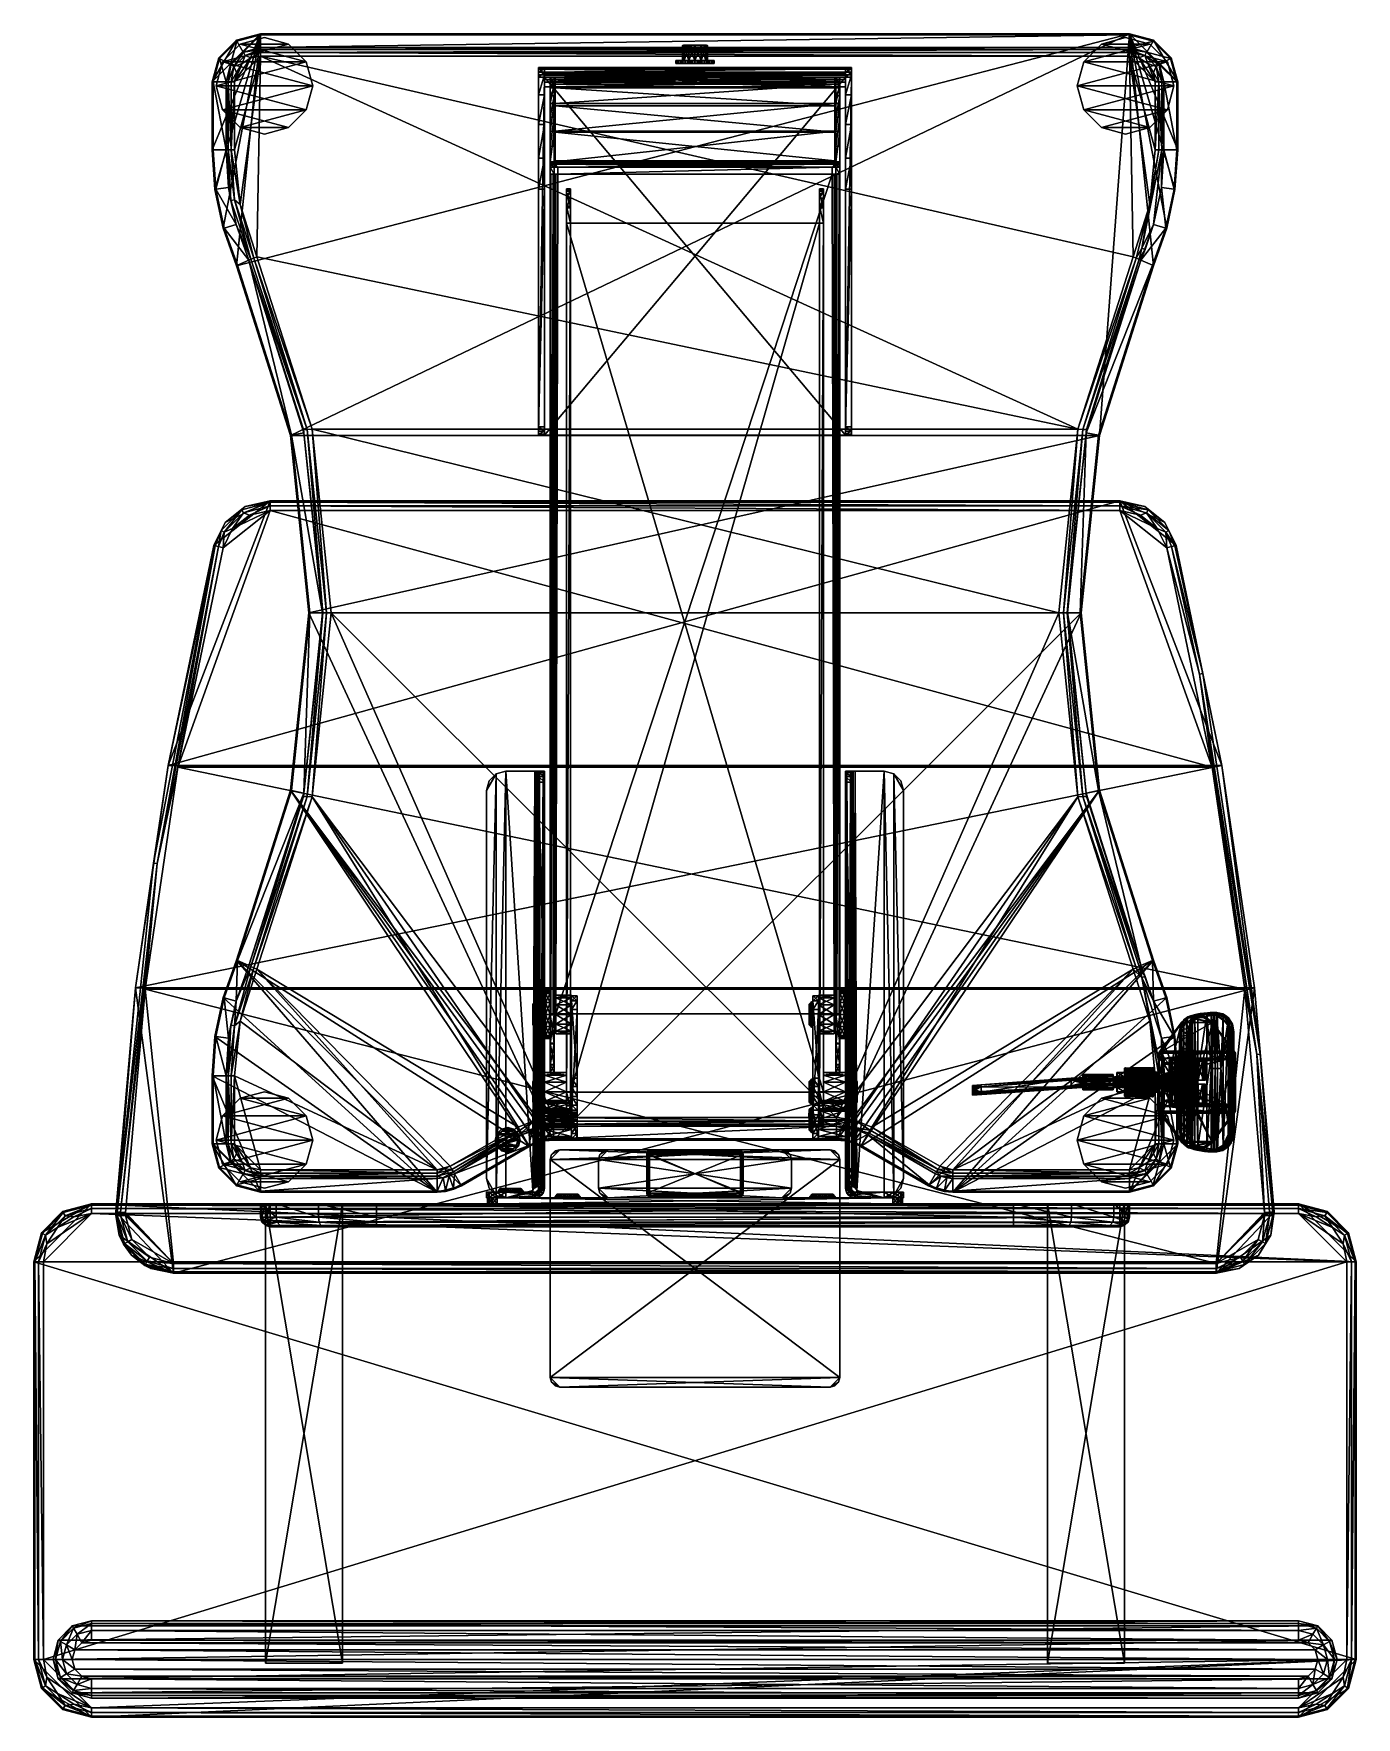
# Model space of a CAD drawing. Extents: x -13.5 to 13.5, y -34.3 to 0.
import ezdxf

# ---------------------------------------------------------------- set-up
doc = ezdxf.new("R2010")
doc.units = 0
doc.header["$LTSCALE"] = 2
for name, color, linetype in [('AFUAC-3-BSPL', 19, 'Continuous'), ('AFUAC-3-BSPL2', 19, 'Continuous'), ('AFUAC-3-FTPL', 19, 'Continuous'), ('AFUAC-3-FTPL2', 19, 'Continuous'), ('AFUAC-3-KTFB', 5, 'Continuous'), ('AFUAC-3-KTPL', 19, 'Continuous'), ('AFUAC-3-MCPL', 19, 'Continuous'), ('AFUAC-3-MSPL', 19, 'Continuous'), ('AFUAC-3-SUPT', 4, 'Continuous')]:
    doc.layers.add(name, color=color, linetype=linetype)

msp = doc.modelspace()

# ---------------------------------------------------------------- meshes
at = {"layer": 'AFUAC-3-BSPL'}
mesh = msp.add_polyface(dxfattribs=at)
corners = [(-9.619, -10.481, 35.317), (-9.715, -10.458, 35.29), (-10.546, -14.959, 35.317), (11.212, -19.482, 35.317), (11.455, -20.813, 35.29), (10.547, -14.959, 35.317), (11.613, -24.037, 35.317), (11.711, -24.031, 35.29), (11.783, -24.027, 35.218), (11.527, -20.806, 35.218), (9.619, -10.481, 35.317), (9.599, -10.167, 35.29), (9.427, -10.091, 35.317), (9.715, -10.458, 35.29), (9.785, -10.442, 35.218), (9.662, -10.131, 35.218), (9.171, -9.643, 34.726), (9.581, -9.967, 34.726), (8.662, -9.528, 34.726), (9.811, -10.436, 34.726), (10.74, -14.924, 34.726), (11.407, -19.459, 34.726), (-11.407, -19.459, 34.726), (11.809, -24.025, 34.726), (10.63, -25.276, 34.726), (11.74, -24.498, 34.726), (11.489, -24.905, 34.726), (11.098, -25.179, 34.726), (-11.809, -24.025, 35.12), (-11.81, -24.048, 35.12), (-11.782, -24.027, 35.218), (-11.784, -24.095, 35.218), (-11.712, -24.095, 35.29), (-11.711, -24.031, 35.29), (-11.811, -24.095, 35.12), (-11.811, -24.072, 35.12), (-11.614, -24.095, 35.317), (-11.614, -24.075, 35.317), (-11.613, -24.056, 35.317), (-11.612, -24.037, 35.317), (-11.74, -24.498, 34.726), (-11.653, -24.685, 35.12), (-11.809, -24.025, 34.726), (-10.63, -25.276, 34.726), (-10.63, -25.276, 35.12), (-11.098, -25.179, 34.726), (-11.22, -25.118, 35.12), (-11.489, -24.905, 34.726), (-10.74, -14.924, 34.726), (-9.81, -10.436, 34.726), (-8.661, -9.528, 34.726), (-9.58, -9.967, 34.726), (-9.171, -9.643, 34.726), (10.63, -25.276, 35.12), (11.098, -25.179, 35.12), (11.489, -24.905, 35.12), (11.74, -24.498, 35.12), (11.809, -24.025, 35.12), (-8.661, -9.528, 35.12), (8.662, -9.528, 35.12), (9.171, -9.643, 35.12), (9.581, -9.967, 35.12), (9.811, -10.436, 35.12), (10.74, -14.924, 35.12), (11.407, -19.459, 35.12), (-11.407, -19.459, 35.12), (-10.74, -14.924, 35.12), (-9.81, -10.436, 35.12), (-9.58, -9.967, 35.12), (-9.171, -9.643, 35.12), (8.662, -9.554, 35.218), (-8.661, -9.725, 35.317), (8.662, -9.725, 35.317), (-8.661, -9.626, 35.29), (8.662, -9.626, 35.29), (-8.661, -9.554, 35.218), (9.086, -9.821, 35.317), (9.203, -9.771, 35.29), (9.239, -9.709, 35.218), (10.287, -13.061, 35.29), (10.358, -13.046, 35.218), (10.63, -25.249, 35.218), (10.63, -25.079, 35.317), (10.63, -25.177, 35.29), (11.122, -24.947, 35.317), (11.483, -24.587, 35.317), (11.568, -24.636, 35.29), (11.614, -24.095, 35.317), (11.171, -25.032, 35.29), (11.207, -25.095, 35.218), (11.63, -24.672, 35.218), (11.713, -24.095, 35.29), (11.785, -24.095, 35.218), (11.614, -24.056, 35.317), (11.614, -24.075, 35.317), (-10.63, -25.079, 35.317), (-10.63, -25.177, 35.29), (-10.63, -25.249, 35.218), (-11.482, -24.587, 35.317), (-11.567, -24.636, 35.29), (-11.122, -24.947, 35.317), (-11.63, -24.672, 35.218), (-11.207, -25.095, 35.218), (-11.171, -25.032, 35.29), (-11.211, -19.482, 35.317), (-10.968, -16.922, 35.29), (-9.785, -10.442, 35.218), (-11.039, -16.911, 35.218), (-9.599, -10.167, 35.29), (-9.661, -10.131, 35.218), (-9.086, -9.821, 35.317), (-9.203, -9.771, 35.29), (-9.427, -10.091, 35.317), (-9.239, -9.709, 35.218)]
mesh.append_faces([[corners[k] for k in face] for face in [(21, 22, 20, 20), (23, 24, 21, 21), (49, 50, 48, 48), (67, 68, 49, 49), (7, 94, 91, 91), (104, 3, 2, 2), (39, 95, 104, 104), (10, 72, 5, 5)]], dxfattribs={"vtx0": -1, "vtx1": -1, "vtx2": -1})
mesh.append_faces([[corners[k] for k in face] for face in [(21, 43, 22, 22), (20, 48, 18, 18), (104, 82, 3, 3), (71, 2, 5, 5)]], dxfattribs={"vtx0": -1, "vtx1": -1, "vtx2": -1, "vtx3": -1})
mesh.append_faces([[corners[k] for k in face] for face in [(6, 7, 4, 4), (4, 8, 9, 9), (11, 14, 15, 15), (30, 32, 33, 33), (25, 55, 26, 26), (55, 25, 56, 56), (23, 56, 25, 25), (16, 61, 17, 17), (49, 68, 51, 51), (69, 51, 68, 68), (74, 78, 70, 70), (13, 80, 14, 14), (4, 79, 5, 5), (86, 89, 90, 90), (84, 83, 88, 88), (81, 88, 83, 83), (7, 92, 8, 8), (98, 32, 99, 99), (34, 101, 31, 31), (101, 103, 99, 99), (46, 97, 102, 102), (95, 103, 96, 96), (96, 102, 97, 97), (106, 105, 1, 1), (30, 105, 107, 107), (1, 109, 106, 106), (75, 111, 73, 73), (112, 71, 110, 110)]], dxfattribs={"vtx0": -1, "vtx2": -1})
mesh.append_faces([[corners[k] for k in face] for face in [(38, 33, 32, 32), (62, 17, 61, 61), (9, 80, 79, 79)]], dxfattribs={"vtx0": -1, "vtx2": -1, "vtx3": -1})
mesh.append_faces([[corners[k] for k in face] for face in [(7, 8, 4, 4), (13, 14, 11, 11), (16, 17, 18, 18), (30, 29, 31, 31), (36, 37, 32, 32), (39, 33, 38, 38), (35, 31, 29, 29), (45, 47, 43, 43), (53, 24, 54, 54), (57, 56, 23, 23), (55, 54, 26, 26), (50, 58, 18, 18), (18, 59, 16, 16), (60, 61, 16, 16), (19, 17, 62, 62), (19, 62, 20, 20), (63, 64, 20, 20), (57, 23, 64, 64), (21, 20, 64, 64), (24, 53, 43, 43), (28, 65, 42, 42), (66, 48, 65, 65), (66, 67, 48, 48), (22, 42, 65, 65), (58, 50, 69, 69), (52, 51, 69, 69), (59, 58, 70, 70), (71, 72, 73, 73), (73, 74, 75, 75), (70, 75, 74, 74), (11, 15, 77, 77), (63, 80, 9, 9), (82, 83, 84, 84), (85, 86, 87, 87), (86, 85, 88, 88), (86, 90, 91, 91), (84, 88, 85, 85), (87, 91, 94, 94), (82, 95, 83, 83), (83, 96, 81, 81), (44, 53, 97, 97), (97, 81, 96, 96), (36, 32, 98, 98), (98, 99, 100, 100), (101, 41, 102, 102), (101, 99, 31, 31), (44, 97, 46, 46), (46, 102, 41, 41), (103, 100, 99, 99), (32, 31, 99, 99), (33, 105, 30, 30), (111, 113, 108, 108), (109, 108, 113, 113), (84, 85, 82, 82)]], dxfattribs={"vtx1": -1, "vtx2": -1})
mesh.append_faces([[corners[k] for k in face] for face in [(17, 19, 18, 18), (19, 20, 18, 18), (23, 25, 24, 24), (25, 26, 24, 24), (37, 38, 32, 32), (24, 43, 21, 21), (47, 40, 43, 43), (40, 42, 43, 43), (42, 22, 43, 43), (22, 48, 20, 20), (49, 51, 50, 50), (50, 18, 48, 48), (4, 9, 79, 79), (6, 93, 7, 7), (93, 94, 7, 7), (112, 0, 71, 71), (39, 38, 95, 95), (38, 37, 95, 95), (37, 36, 95, 95), (36, 98, 95, 95), (95, 82, 104, 104), (85, 87, 82, 82), (87, 94, 82, 82), (94, 93, 82, 82), (93, 6, 82, 82), (6, 3, 82, 82), (3, 5, 2, 2), (10, 12, 72, 72), (72, 71, 5, 5), (0, 2, 71, 71)]], dxfattribs={"vtx1": -1, "vtx2": -1, "vtx3": -1})
mesh.append_faces([[corners[k] for k in face] for face in [(0, 1, 2, 2), (3, 4, 5, 5), (3, 6, 4, 4), (10, 11, 12, 12), (10, 13, 11, 11), (28, 29, 30, 30), (34, 31, 35, 35), (34, 40, 41, 41), (40, 34, 42, 42), (34, 35, 42, 42), (28, 42, 29, 29), (43, 44, 45, 45), (44, 46, 45, 45), (45, 46, 47, 47), (40, 47, 41, 41), (41, 47, 46, 46), (29, 42, 35, 35), (72, 76, 74, 74), (74, 76, 77, 77), (11, 77, 12, 12), (14, 62, 15, 15), (60, 78, 61, 61), (59, 70, 60, 60), (60, 70, 78, 78), (61, 78, 15, 15), (12, 77, 76, 76), (13, 10, 79, 79), (8, 57, 9, 9), (57, 64, 9, 9), (62, 80, 63, 63), (62, 14, 80, 80), (63, 9, 64, 64), (10, 5, 79, 79), (53, 54, 81, 81), (81, 54, 89, 89), (56, 90, 55, 55), (90, 56, 92, 92), (56, 57, 92, 92), (57, 8, 92, 92), (55, 90, 89, 89), (55, 89, 54, 54), (39, 104, 33, 33), (33, 104, 105, 105), (2, 1, 105, 105), (2, 105, 104, 104), (67, 66, 106, 106), (106, 66, 107, 107), (28, 30, 65, 65), (65, 30, 107, 107), (65, 107, 66, 66), (1, 0, 108, 108), (110, 111, 112, 112), (71, 73, 110, 110), (110, 73, 111, 111), (58, 69, 75, 75), (75, 69, 113, 113), (67, 106, 109, 109), (111, 108, 112, 112), (109, 113, 68, 68), (69, 68, 113, 113), (0, 112, 108, 108)]], dxfattribs={"vtx2": -1})
mesh.append_faces([[corners[k] for k in face] for face in [(26, 27, 24, 24), (30, 31, 32, 32), (51, 52, 50, 50), (24, 27, 54, 54), (54, 27, 26, 26), (58, 59, 18, 18), (59, 60, 16, 16), (62, 63, 20, 20), (23, 21, 64, 64), (53, 44, 43, 43), (67, 49, 48, 48), (48, 22, 65, 65), (50, 52, 69, 69), (72, 74, 73, 73), (58, 75, 70, 70), (74, 77, 78, 78), (61, 15, 62, 62), (15, 78, 77, 77), (13, 79, 80, 80), (86, 88, 89, 89), (86, 91, 87, 87), (81, 89, 88, 88), (90, 92, 91, 91), (7, 91, 92, 92), (95, 96, 83, 83), (53, 81, 97, 97), (34, 41, 101, 101), (101, 102, 103, 103), (95, 100, 103, 103), (96, 103, 102, 102), (106, 107, 105, 105), (1, 108, 109, 109), (75, 113, 111, 111), (67, 109, 68, 68), (98, 100, 95, 95), (12, 76, 72, 72)]], dxfattribs={"vtx2": -1, "vtx3": -1})
at = {"layer": 'AFUAC-3-BSPL2'}
mesh = msp.add_polyface(dxfattribs=at)
corners = [(-9.562, -2.37, 29.954), (-9.51, -3.139, 29.954), (-9.519, -2.37, 30.012), (-9.461, -3.403, 29.965), (-9.711, -0.492, 29.079), (-9.35, -0.132, 29.079), (-9.843, -0.984, 29.079), (-8.858, 0, 29.079), (-9.35, -0.132, 29.347), (-9.711, -0.492, 29.347), (-9.843, -0.984, 29.347), (-9.843, -2.37, 29.347), (-9.843, -2.37, 29.079), (-9.787, -3.177, 29.347), (-9.787, -3.177, 29.079), (-9.622, -3.969, 29.347), (-9.622, -3.969, 29.079), (-9.822, -0.984, 29.435), (-9.693, -0.503, 29.435), (-9.833, -0.984, 29.407), (-9.34, -0.15, 29.435), (-9.84, -0.984, 29.378), (-9.822, -2.37, 29.435), (-9.833, -2.37, 29.407), (-9.84, -2.37, 29.378), (-9.767, -3.174, 29.435), (-9.602, -3.963, 29.435), (-9.457, -0.984, 30.05), (-9.519, -0.984, 30.012), (-9.457, -2.37, 30.05), (-9.562, -0.984, 29.954), (-9.401, -0.671, 30.037), (-9.468, -0.632, 29.954), (-9.463, -0.635, 29.965), (-9.352, -3.893, 29.954)]
mesh.append_faces([[corners[k] for k in face] for face in [(25, 24, 13, 13), (29, 28, 2, 2), (30, 2, 28, 28)]], dxfattribs={"vtx0": -1, "vtx2": -1})
mesh.append_faces([[corners[k] for k in face] for face in [(4, 5, 6, 6), (8, 5, 9, 9), (6, 10, 4, 4), (4, 9, 5, 5), (10, 6, 11, 11), (11, 12, 13, 13), (13, 14, 15, 15), (20, 8, 18, 18), (21, 19, 9, 9), (18, 9, 19, 19), (22, 17, 23, 23), (23, 19, 24, 24), (10, 11, 21, 21), (21, 24, 19, 19), (25, 13, 26, 26), (23, 24, 25, 25), (27, 28, 29, 29), (0, 2, 30, 30), (17, 30, 18, 18), (18, 32, 20, 20), (30, 17, 0, 0), (22, 25, 0, 0), (26, 34, 25, 25), (1, 0, 25, 25)]], dxfattribs={"vtx1": -1, "vtx2": -1})
mesh.append_faces([[corners[k] for k in face] for face in [(5, 7, 6, 6)]], dxfattribs={"vtx1": -1, "vtx2": -1, "vtx3": -1})
mesh.append_faces([[corners[k] for k in face] for face in [(0, 1, 2, 2), (2, 1, 3, 3), (17, 18, 19, 19), (10, 21, 9, 9), (22, 23, 25, 25), (11, 13, 24, 24), (27, 31, 28, 28), (32, 30, 33, 33), (30, 28, 33, 33), (28, 31, 33, 33)]], dxfattribs={"vtx2": -1})
mesh.append_faces([[corners[k] for k in face] for face in [(10, 9, 4, 4), (6, 12, 11, 11), (12, 14, 13, 13), (14, 16, 15, 15), (8, 9, 18, 18), (17, 19, 23, 23), (11, 24, 21, 21), (13, 15, 26, 26), (30, 32, 18, 18), (17, 22, 0, 0), (34, 1, 25, 25)]], dxfattribs={"vtx2": -1, "vtx3": -1})
mesh = msp.add_polyface(dxfattribs=at)
corners = [(-8.858, -0.28, 29.954), (-9.207, -0.379, 29.965), (-8.858, -0.324, 30.012), (-9.21, -0.375, 29.954), (-9.463, -0.635, 29.965), (-9.622, -3.969, 29.079), (-8.858, 0, 29.079), (-9.35, -4.731, 29.079), (-9.787, -3.177, 29.079), (-9.843, -2.37, 29.079), (-9.843, -0.984, 29.079), (8.858, 0, 29.079), (8.858, 0, 29.347), (-8.858, 0, 29.347), (-9.35, -0.132, 29.347), (-9.35, -0.132, 29.079), (-8.858, -0.021, 29.435), (8.858, -0.021, 29.435), (-8.858, -0.009, 29.407), (8.858, -0.009, 29.407), (-8.858, -0.002, 29.378), (-9.34, -0.15, 29.435), (-9.053, -0.493, 30.063), (-9.386, -0.984, 30.063), (-8.858, -0.456, 30.063), (-9.232, -0.611, 30.063), (-9.349, -0.79, 30.063), (-9.386, -2.37, 30.063), (-9.271, -3.483, 30.063), (-8.932, -4.548, 30.063), (-9.457, -2.37, 30.05), (-9.39, -3.39, 30.037), (-9.519, -2.37, 30.012), (-9.461, -3.403, 29.965), (-9.352, -3.893, 29.954), (-9.51, -3.139, 29.954), (-9.054, -4.601, 30.012), (-9.457, -0.984, 30.05), (-9.401, -0.671, 30.037), (-9.171, -0.442, 30.037), (-8.858, -0.385, 30.05), (-9.468, -0.632, 29.954), (8.858, -0.456, 30.063), (8.858, -0.324, 30.012)]
mesh.append_faces([[corners[k] for k in face] for face in [(5, 6, 7, 7), (22, 23, 24, 24)]], dxfattribs={"vtx0": -1, "vtx1": -1, "vtx2": -1})
mesh.append_faces([[corners[k] for k in face] for face in [(1, 38, 39, 39), (40, 43, 2, 2)]], dxfattribs={"vtx0": -1, "vtx2": -1})
mesh.append_faces([[corners[k] for k in face] for face in [(1, 3, 4, 4), (12, 11, 13, 13), (13, 6, 14, 14), (16, 17, 18, 18), (18, 19, 20, 20), (18, 20, 21, 21), (14, 21, 20, 20), (27, 23, 30, 30), (24, 42, 40, 40), (0, 16, 3, 3), (3, 21, 41, 41)]], dxfattribs={"vtx1": -1, "vtx2": -1})
mesh.append_faces([[corners[k] for k in face] for face in [(5, 8, 6, 6), (8, 9, 6, 6), (9, 10, 6, 6), (6, 11, 7, 7), (22, 25, 23, 23), (23, 27, 24, 24), (27, 28, 24, 24), (28, 29, 24, 24)]], dxfattribs={"vtx1": -1, "vtx2": -1, "vtx3": -1})
mesh.append_faces([[corners[k] for k in face] for face in [(0, 1, 2, 2), (0, 3, 1, 1), (16, 18, 21, 21), (13, 14, 20, 20), (27, 30, 28, 28), (28, 30, 31, 31), (32, 33, 31, 31), (32, 31, 30, 30), (34, 33, 35, 35), (36, 31, 33, 33), (23, 26, 37, 37), (37, 26, 38, 38), (22, 39, 25, 25), (24, 40, 22, 22), (22, 40, 39, 39), (1, 39, 2, 2), (25, 39, 38, 38), (25, 38, 26, 26), (40, 2, 39, 39)]], dxfattribs={"vtx2": -1})
mesh.append_faces([[corners[k] for k in face] for face in [(11, 6, 13, 13), (6, 15, 14, 14), (25, 26, 23, 23), (23, 37, 30, 30), (1, 4, 38, 38), (3, 41, 4, 4), (17, 16, 0, 0), (16, 21, 3, 3)]], dxfattribs={"vtx2": -1, "vtx3": -1})
mesh = msp.add_polyface(dxfattribs=at)
corners = [(-9.35, -4.731, 29.079), (-8.247, -8.195, 29.079), (-9.35, -4.731, 29.347), (-7.874, -11.811, 29.079), (-7.874, -11.811, 29.347), (-8.247, -15.427, 29.347), (-8.247, -8.195, 29.347), (8.247, -8.195, 29.079), (7.874, -11.811, 29.079), (8.858, 0, 29.079), (-9.622, -3.969, 29.347), (-9.622, -3.969, 29.079), (-7.418, -11.811, 30.063), (-7.809, -8.062, 30.063), (-7.516, -11.811, 30.037), (-8.932, -4.548, 30.063), (-8.997, -4.577, 30.05), (-7.973, -8.137, 29.954), (-7.981, -8.07, 29.965), (-9.094, -4.619, 29.954), (-7.588, -11.811, 29.965), (-7.908, -8.069, 30.037), (-7.594, -11.811, 29.954), (-7.981, -15.552, 29.965), (-7.908, -15.553, 30.037), (-9.054, -4.601, 30.012), (-7.973, -15.485, 29.954), (-9.331, -4.722, 29.435), (-8.227, -8.19, 29.435), (-7.853, -11.811, 29.435), (-8.858, -0.456, 30.063), (7.809, -8.062, 30.063), (7.418, -11.811, 30.063), (-9.602, -3.963, 29.435), (-9.342, -4.727, 29.407), (-9.348, -4.73, 29.378), (-8.227, -15.432, 29.435), (-9.271, -3.483, 30.063), (-9.39, -3.39, 30.037), (-9.352, -3.893, 29.954), (-9.461, -3.403, 29.965)]
mesh.append_faces([[corners[k] for k in face] for face in [(1, 7, 3, 3), (0, 9, 1, 1), (13, 31, 15, 15)]], dxfattribs={"vtx0": -1, "vtx1": -1, "vtx2": -1})
mesh.append_faces([[corners[k] for k in face] for face in [(30, 15, 31, 31)]], dxfattribs={"vtx0": -1, "vtx1": -1, "vtx2": -1, "vtx3": -1})
mesh.append_faces([[corners[k] for k in face] for face in [(15, 16, 13, 13), (16, 25, 21, 21), (10, 34, 33, 33)]], dxfattribs={"vtx0": -1, "vtx2": -1})
mesh.append_faces([[corners[k] for k in face] for face in [(0, 1, 2, 2), (3, 4, 1, 1), (4, 3, 5, 5), (6, 2, 1, 1), (2, 10, 0, 0), (12, 13, 14, 14), (27, 28, 19, 19), (29, 22, 28, 28), (22, 29, 26, 26), (17, 19, 28, 28), (35, 34, 10, 10), (29, 4, 36, 36), (4, 29, 6, 6), (34, 35, 28, 28), (6, 28, 35, 35), (27, 19, 33, 33)]], dxfattribs={"vtx1": -1, "vtx2": -1})
mesh.append_faces([[corners[k] for k in face] for face in [(7, 8, 3, 3), (13, 12, 32, 32)]], dxfattribs={"vtx1": -1, "vtx2": -1, "vtx3": -1})
mesh.append_faces([[corners[k] for k in face] for face in [(17, 18, 19, 19), (18, 17, 20, 20), (18, 20, 21, 21), (18, 21, 19, 19), (17, 22, 20, 20), (23, 24, 20, 20), (13, 16, 21, 21), (25, 19, 21, 21), (14, 21, 20, 20), (20, 22, 26, 26), (27, 33, 34, 34), (2, 35, 10, 10), (27, 34, 28, 28), (2, 6, 35, 35), (37, 38, 16, 16), (19, 25, 39, 39), (39, 25, 40, 40)]], dxfattribs={"vtx2": -1})
mesh.append_faces([[corners[k] for k in face] for face in [(4, 6, 1, 1), (10, 11, 0, 0), (13, 21, 14, 14), (22, 17, 28, 28), (29, 28, 6, 6), (15, 37, 16, 16), (16, 38, 25, 25), (19, 39, 33, 33)]], dxfattribs={"vtx2": -1, "vtx3": -1})
mesh = msp.add_polyface(dxfattribs=at)
corners = [(8.247, -8.195, 29.079), (-8.247, -8.195, 29.079), (8.858, 0, 29.079), (9.35, -4.731, 29.079), (9.331, -4.722, 29.435), (8.227, -8.19, 29.435), (9.342, -4.727, 29.407), (7.853, -11.811, 29.435), (7.874, -11.811, 29.347), (8.247, -15.427, 29.347), (8.247, -8.195, 29.347), (9.35, -4.731, 29.347), (9.348, -4.73, 29.378), (7.874, -11.811, 29.079), (8.247, -15.427, 29.079), (9.622, -3.969, 29.347), (9.622, -3.969, 29.079), (9.602, -3.963, 29.435), (7.809, -8.062, 30.063), (-7.809, -8.062, 30.063), (7.418, -11.811, 30.063), (8.932, -4.548, 30.063), (-8.858, -0.456, 30.063), (9.054, -4.601, 30.012), (9.094, -4.619, 29.954), (9.177, -4.4, 29.965), (9.11, -4.374, 30.037), (8.997, -4.577, 30.05), (9.352, -3.893, 29.954), (9.271, -3.483, 30.063), (7.981, -8.07, 29.965), (7.973, -8.137, 29.954), (7.908, -8.069, 30.037), (7.973, -15.485, 29.954), (7.594, -11.811, 29.954), (7.588, -11.811, 29.965), (7.516, -11.811, 30.037), (7.809, -15.56, 30.063), (7.908, -15.553, 30.037)]
mesh.append_faces([[corners[k] for k in face] for face in [(0, 2, 3, 3), (18, 19, 20, 20), (21, 22, 18, 18)]], dxfattribs={"vtx0": -1, "vtx1": -1, "vtx2": -1})
mesh.append_faces([[corners[k] for k in face] for face in [(0, 1, 2, 2)]], dxfattribs={"vtx0": -1, "vtx1": -1, "vtx2": -1, "vtx3": -1})
mesh.append_faces([[corners[k] for k in face] for face in [(10, 6, 5, 5), (21, 27, 29, 29), (18, 36, 32, 32)]], dxfattribs={"vtx0": -1, "vtx2": -1})
mesh.append_faces([[corners[k] for k in face] for face in [(7, 8, 5, 5), (8, 7, 9, 9), (12, 6, 10, 10), (11, 10, 3, 3), (8, 13, 10, 10), (13, 8, 14, 14), (0, 3, 10, 10), (11, 3, 15, 15), (6, 12, 17, 17), (20, 36, 18, 18), (20, 37, 36, 36), (34, 7, 31, 31), (24, 31, 4, 4), (4, 17, 24, 24), (28, 24, 17, 17)]], dxfattribs={"vtx1": -1, "vtx2": -1})
mesh.append_faces([[corners[k] for k in face] for face in [(4, 5, 6, 6), (11, 12, 10, 10), (4, 6, 17, 17), (11, 15, 12, 12), (23, 24, 25, 25), (23, 25, 26, 26), (23, 26, 27, 27), (28, 26, 25, 25), (28, 25, 24, 24), (29, 27, 26, 26), (24, 30, 31, 31), (24, 23, 30, 30), (30, 23, 32, 32), (33, 34, 35, 35), (30, 32, 35, 35), (30, 35, 31, 31), (38, 35, 36, 36), (35, 34, 31, 31), (18, 32, 27, 27), (23, 27, 32, 32), (32, 36, 35, 35)]], dxfattribs={"vtx2": -1})
mesh.append_faces([[corners[k] for k in face] for face in [(8, 10, 5, 5), (13, 0, 10, 10), (3, 16, 15, 15), (12, 15, 17, 17), (21, 18, 27, 27), (7, 5, 31, 31), (31, 5, 4, 4)]], dxfattribs={"vtx2": -1, "vtx3": -1})
mesh = msp.add_polyface(dxfattribs=at)
corners = [(9.21, -0.375, 29.954), (9.207, -0.379, 29.965), (9.468, -0.632, 29.954), (9.35, -0.132, 29.079), (9.843, -0.984, 29.079), (8.858, 0, 29.079), (9.843, -2.37, 29.079), (9.787, -3.177, 29.079), (9.622, -3.969, 29.079), (9.35, -4.731, 29.079), (8.858, 0, 29.347), (9.35, -0.132, 29.347), (8.858, -0.021, 29.435), (9.34, -0.15, 29.435), (8.858, -0.009, 29.407), (8.858, -0.002, 29.378), (-8.858, -0.009, 29.407), (-8.858, 0, 29.347), (-8.858, -0.002, 29.378), (9.349, -0.79, 30.063), (9.232, -0.611, 30.063), (9.386, -0.984, 30.063), (9.053, -0.493, 30.063), (-8.858, -0.456, 30.063), (8.932, -4.548, 30.063), (8.858, -0.456, 30.063), (9.271, -3.483, 30.063), (9.386, -2.37, 30.063), (8.858, -0.385, 30.05), (-8.858, -0.385, 30.05), (8.858, -0.324, 30.012), (-8.858, -0.28, 29.954), (-8.858, -0.324, 30.012), (8.858, -0.28, 29.954), (9.171, -0.442, 30.037), (9.463, -0.635, 29.965), (9.401, -0.671, 30.037), (9.457, -0.984, 30.05), (9.352, -3.893, 29.954), (9.519, -2.37, 30.012), (9.11, -4.374, 30.037), (9.457, -2.37, 30.05), (9.693, -0.503, 29.435)]
mesh.append_faces([[corners[k] for k in face] for face in [(3, 4, 5, 5), (23, 24, 25, 25)]], dxfattribs={"vtx0": -1, "vtx1": -1, "vtx2": -1})
mesh.append_faces([[corners[k] for k in face] for face in [(33, 32, 30, 30)]], dxfattribs={"vtx0": -1, "vtx2": -1})
mesh.append_faces([[corners[k] for k in face] for face in [(25, 27, 21, 21)]], dxfattribs={"vtx0": -1, "vtx2": -1, "vtx3": -1})
mesh.append_faces([[corners[k] for k in face] for face in [(0, 1, 2, 2), (5, 10, 3, 3), (15, 14, 11, 11), (13, 11, 14, 14), (10, 17, 15, 15), (15, 18, 14, 14), (19, 20, 21, 21), (28, 30, 29, 29), (31, 32, 33, 33), (1, 34, 35, 35), (2, 42, 0, 0), (12, 33, 13, 13), (33, 12, 31, 31)]], dxfattribs={"vtx1": -1, "vtx2": -1})
mesh.append_faces([[corners[k] for k in face] for face in [(4, 6, 5, 5), (6, 7, 5, 5), (7, 8, 5, 5), (8, 9, 5, 5), (20, 22, 21, 21), (24, 26, 25, 25), (26, 27, 25, 25), (22, 25, 21, 21)]], dxfattribs={"vtx1": -1, "vtx2": -1, "vtx3": -1})
mesh.append_faces([[corners[k] for k in face] for face in [(12, 13, 14, 14), (10, 15, 11, 11), (0, 33, 1, 1), (33, 30, 1, 1), (1, 30, 34, 34), (25, 22, 28, 28), (28, 22, 34, 34), (28, 34, 30, 30), (19, 36, 20, 20), (21, 37, 19, 19), (19, 37, 36, 36), (20, 36, 34, 34), (20, 34, 22, 22), (38, 39, 40, 40), (27, 26, 41, 41), (26, 40, 41, 41), (41, 40, 39, 39)]], dxfattribs={"vtx2": -1})
mesh.append_faces([[corners[k] for k in face] for face in [(10, 11, 3, 3), (12, 14, 16, 16), (17, 18, 15, 15), (25, 28, 29, 29), (1, 35, 2, 2), (34, 36, 35, 35), (33, 0, 13, 13)]], dxfattribs={"vtx2": -1, "vtx3": -1})
mesh = msp.add_polyface(dxfattribs=at)
corners = [(9.822, -2.37, 29.435), (9.767, -3.174, 29.435), (9.833, -2.37, 29.407), (9.35, -0.132, 29.079), (9.711, -0.492, 29.079), (9.843, -0.984, 29.079), (9.622, -3.969, 29.079), (9.787, -3.177, 29.079), (9.622, -3.969, 29.347), (9.843, -2.37, 29.079), (9.843, -2.37, 29.347), (9.787, -3.177, 29.347), (9.843, -0.984, 29.347), (9.711, -0.492, 29.347), (9.35, -0.132, 29.347), (9.84, -2.37, 29.378), (9.602, -3.963, 29.435), (9.822, -0.984, 29.435), (9.833, -0.984, 29.407), (9.84, -0.984, 29.378), (9.693, -0.503, 29.435), (9.34, -0.15, 29.435), (9.519, -0.984, 30.012), (9.562, -0.984, 29.954), (9.463, -0.635, 29.965), (9.401, -0.671, 30.037), (9.457, -0.984, 30.05), (9.468, -0.632, 29.954), (9.562, -2.37, 29.954), (9.519, -2.37, 30.012), (9.386, -0.984, 30.063), (9.386, -2.37, 30.063), (9.457, -2.37, 30.05), (9.51, -3.139, 29.954), (9.352, -3.893, 29.954), (9.21, -0.375, 29.954)]
mesh.append_faces([[corners[k] for k in face] for face in [(2, 11, 15, 15), (11, 16, 8, 8), (28, 22, 29, 29), (26, 29, 22, 22)]], dxfattribs={"vtx0": -1, "vtx2": -1})
mesh.append_faces([[corners[k] for k in face] for face in [(6, 7, 8, 8), (9, 10, 7, 7), (11, 8, 7, 7), (10, 9, 12, 12), (12, 5, 13, 13), (13, 4, 14, 14), (3, 14, 4, 4), (1, 16, 11, 11), (17, 0, 18, 18), (18, 2, 19, 19), (10, 12, 15, 15), (15, 19, 2, 2), (20, 13, 21, 21), (18, 19, 20, 20), (13, 20, 19, 19), (23, 22, 28, 28), (30, 31, 26, 26), (32, 29, 26, 26), (1, 33, 16, 16), (0, 28, 1, 1), (28, 0, 23, 23), (23, 17, 27, 27), (21, 35, 20, 20)]], dxfattribs={"vtx1": -1, "vtx2": -1})
mesh.append_faces([[corners[k] for k in face] for face in [(0, 1, 2, 2), (11, 10, 15, 15), (17, 18, 20, 20), (12, 13, 19, 19), (22, 23, 24, 24), (22, 24, 25, 25), (22, 25, 26, 26), (27, 24, 23, 23), (33, 29, 34, 34), (33, 28, 29, 29)]], dxfattribs={"vtx2": -1})
mesh.append_faces([[corners[k] for k in face] for face in [(3, 4, 5, 5), (10, 11, 7, 7), (9, 5, 12, 12), (5, 4, 13, 13), (2, 1, 11, 11), (0, 2, 18, 18), (12, 19, 15, 15), (13, 14, 21, 21), (31, 32, 26, 26), (28, 33, 1, 1), (33, 34, 16, 16), (0, 17, 23, 23), (17, 20, 27, 27)]], dxfattribs={"vtx2": -1, "vtx3": -1})
mesh = msp.add_polyface(dxfattribs=at)
corners = [(-7.874, -11.811, 29.079), (-8.247, -15.427, 29.079), (-8.247, -15.427, 29.347), (-9.35, -18.891, 29.347), (-9.35, -18.891, 29.079), (-3.057, -22.574, 29.079), (-3.223, -22.618, 29.079), (-3.378, -22.691, 29.079), (-2.886, -22.559, 29.079), (7.874, -11.811, 29.079), (-9.622, -19.653, 29.079), (-9.787, -20.445, 29.079), (-9.787, -20.445, 29.347), (-9.622, -19.653, 29.347), (-8.932, -19.074, 30.063), (-7.809, -15.56, 30.063), (-8.997, -19.045, 30.05), (-7.418, -11.811, 30.063), (-7.516, -11.811, 30.037), (-9.094, -19.003, 29.954), (-7.981, -15.552, 29.965), (-7.973, -15.485, 29.954), (-9.054, -19.021, 30.012), (-7.908, -15.553, 30.037), (-7.588, -11.811, 29.965), (-7.853, -11.811, 29.435), (-8.227, -15.432, 29.435), (-9.331, -18.9, 29.435), (-3.259, -22.152, 30.063), (-2.886, -22.103, 30.063), (-3.606, -22.296, 30.063), (2.886, -22.103, 30.063), (7.418, -11.811, 30.063), (-9.342, -18.895, 29.407), (-7.874, -11.811, 29.347), (-9.348, -18.892, 29.378), (-9.602, -19.659, 29.435), (-9.767, -20.448, 29.435), (-9.271, -20.139, 30.063), (-9.39, -20.232, 30.037), (-9.352, -19.729, 29.954), (-9.51, -20.483, 29.954), (-9.461, -20.219, 29.965)]
mesh.append_faces([[corners[k] for k in face] for face in [(1, 7, 4, 4), (15, 29, 17, 17)]], dxfattribs={"vtx0": -1, "vtx1": -1, "vtx2": -1})
mesh.append_faces([[corners[k] for k in face] for face in [(9, 8, 0, 0), (17, 31, 32, 32)]], dxfattribs={"vtx0": -1, "vtx1": -1, "vtx2": -1, "vtx3": -1})
mesh.append_faces([[corners[k] for k in face] for face in [(4, 2, 1, 1), (22, 16, 23, 23), (27, 21, 26, 26), (2, 33, 26, 26), (14, 16, 38, 38)]], dxfattribs={"vtx0": -1, "vtx2": -1})
mesh.append_faces([[corners[k] for k in face] for face in [(3, 2, 4, 4), (4, 10, 3, 3), (11, 12, 10, 10), (13, 3, 10, 10), (17, 18, 15, 15), (19, 21, 27, 27), (35, 33, 2, 2), (36, 13, 37, 37), (33, 35, 36, 36), (13, 36, 35, 35), (19, 27, 40, 40), (37, 41, 36, 36)]], dxfattribs={"vtx1": -1, "vtx2": -1})
mesh.append_faces([[corners[k] for k in face] for face in [(5, 6, 1, 1), (6, 7, 1, 1), (1, 0, 8, 8), (28, 29, 15, 15), (15, 14, 30, 30), (29, 31, 17, 17)]], dxfattribs={"vtx1": -1, "vtx2": -1, "vtx3": -1})
mesh.append_faces([[corners[k] for k in face] for face in [(19, 20, 21, 21), (19, 22, 20, 20), (20, 22, 23, 23), (20, 24, 21, 21), (18, 24, 23, 23), (16, 15, 23, 23), (27, 26, 33, 33), (3, 35, 2, 2), (27, 33, 36, 36), (3, 13, 35, 35), (38, 16, 39, 39), (19, 40, 22, 22), (41, 42, 40, 40), (22, 40, 39, 39)]], dxfattribs={"vtx2": -1})
mesh.append_faces([[corners[k] for k in face] for face in [(0, 1, 2, 2), (12, 13, 10, 10), (14, 15, 16, 16), (18, 23, 15, 15), (25, 26, 21, 21), (34, 2, 26, 26), (22, 39, 16, 16), (27, 36, 40, 40)]], dxfattribs={"vtx2": -1, "vtx3": -1})
mesh = msp.add_polyface(dxfattribs=at)
corners = [(9.519, -21.252, 30.012), (9.51, -20.483, 29.954), (9.11, -19.248, 30.037), (3.223, -22.618, 29.079), (3.057, -22.574, 29.079), (8.247, -15.427, 29.079), (2.886, -22.559, 29.079), (7.874, -11.811, 29.079), (9.35, -18.891, 29.079), (3.378, -22.691, 29.079), (-2.886, -22.559, 29.079), (7.853, -11.811, 29.435), (8.227, -15.432, 29.435), (8.247, -15.427, 29.347), (9.331, -18.9, 29.435), (9.342, -18.895, 29.407), (9.35, -18.891, 29.347), (9.348, -18.892, 29.378), (9.622, -19.653, 29.079), (9.622, -19.653, 29.347), (9.787, -20.445, 29.347), (7.874, -11.811, 29.347), (9.602, -19.659, 29.435), (9.767, -20.448, 29.435), (3.259, -22.152, 30.063), (3.606, -22.296, 30.063), (7.809, -15.56, 30.063), (8.932, -19.074, 30.063), (7.418, -11.811, 30.063), (2.886, -22.103, 30.063), (7.973, -15.485, 29.954), (7.981, -15.552, 29.965), (9.094, -19.003, 29.954), (7.588, -11.811, 29.965), (7.908, -15.553, 30.037), (8.997, -19.045, 30.05), (7.516, -11.811, 30.037), (9.054, -19.021, 30.012), (9.177, -19.222, 29.965), (9.352, -19.729, 29.954), (9.271, -20.139, 30.063), (7.594, -11.811, 29.954)]
mesh.append_faces([[corners[k] for k in face] for face in [(5, 6, 7, 7), (26, 25, 27, 27)]], dxfattribs={"vtx0": -1, "vtx1": -1, "vtx2": -1})
mesh.append_faces([[corners[k] for k in face] for face in [(15, 19, 17, 17), (14, 39, 22, 22)]], dxfattribs={"vtx0": -1, "vtx2": -1})
mesh.append_faces([[corners[k] for k in face] for face in [(8, 16, 18, 18), (19, 20, 18, 18), (8, 5, 16, 16), (22, 23, 19, 19), (32, 39, 14, 14), (14, 12, 32, 32), (11, 41, 12, 12), (30, 32, 12, 12)]], dxfattribs={"vtx1": -1, "vtx2": -1})
mesh.append_faces([[corners[k] for k in face] for face in [(3, 4, 5, 5), (4, 6, 5, 5), (5, 8, 9, 9), (6, 10, 7, 7), (24, 25, 26, 26), (26, 28, 29, 29)]], dxfattribs={"vtx1": -1, "vtx2": -1, "vtx3": -1})
mesh.append_faces([[corners[k] for k in face] for face in [(0, 1, 2, 2), (12, 14, 13, 13), (14, 15, 13, 13), (16, 13, 17, 17), (13, 15, 17, 17), (14, 22, 15, 15), (19, 16, 17, 17), (30, 31, 32, 32), (31, 30, 33, 33), (31, 33, 34, 34), (31, 34, 32, 32), (27, 35, 26, 26), (26, 35, 34, 34), (35, 37, 34, 34), (37, 32, 34, 34), (32, 38, 39, 39), (32, 37, 38, 38), (38, 37, 2, 2), (38, 2, 39, 39), (37, 35, 2, 2), (35, 27, 2, 2), (1, 39, 2, 2), (27, 40, 2, 2)]], dxfattribs={"vtx2": -1})
mesh.append_faces([[corners[k] for k in face] for face in [(11, 12, 13, 13), (16, 19, 18, 18), (21, 13, 5, 5), (5, 13, 16, 16), (15, 22, 19, 19), (26, 34, 36, 36), (23, 22, 39, 39), (41, 30, 12, 12)]], dxfattribs={"vtx2": -1, "vtx3": -1})
mesh = msp.add_polyface(dxfattribs=at)
corners = [(-3.057, -22.574, 29.079), (-8.247, -15.427, 29.079), (-2.886, -22.559, 29.079), (-2.886, -22.559, 29.347), (2.886, -22.559, 29.347), (-3.378, -22.691, 29.079), (-3.378, -22.691, 29.347), (-4.762, -23.49, 29.347), (-3.057, -22.574, 29.347), (-3.223, -22.618, 29.079), (-3.223, -22.618, 29.347), (-2.886, -22.557, 29.378), (-2.886, -22.538, 29.435), (-2.886, -22.55, 29.407), (2.886, -22.55, 29.407), (2.886, -22.557, 29.378), (-3.388, -22.673, 29.435), (-4.773, -23.472, 29.435), (-3.383, -22.683, 29.407), (-4.767, -23.482, 29.407), (-3.379, -22.689, 29.378), (-4.764, -23.488, 29.378), (-3.23, -22.599, 29.435), (-3.06, -22.554, 29.435), (-2.886, -22.103, 30.063), (-2.886, -22.174, 30.05), (2.886, -22.174, 30.05), (-2.886, -22.279, 29.954), (2.886, -22.235, 30.012), (-2.886, -22.235, 30.012), (-3.259, -22.152, 30.063), (-3.606, -22.296, 30.063), (-3.571, -22.357, 30.05), (-3.54, -22.41, 30.012), (-3.318, -22.355, 29.954), (-3.518, -22.448, 29.954), (-3.105, -22.298, 29.954), (-4.991, -23.095, 30.063), (-4.955, -23.157, 30.05), (-4.924, -23.21, 30.012), (-4.902, -23.248, 29.954)]
mesh.append_faces([[corners[k] for k in face] for face in [(0, 1, 2, 2)]], dxfattribs={"vtx0": -1, "vtx1": -1, "vtx2": -1})
mesh.append_faces([[corners[k] for k in face] for face in [(13, 12, 8, 8), (27, 28, 29, 29), (32, 33, 30, 30)]], dxfattribs={"vtx0": -1, "vtx2": -1})
mesh.append_faces([[corners[k] for k in face] for face in [(12, 13, 14, 14), (4, 15, 11, 11), (32, 39, 33, 33)]], dxfattribs={"vtx0": -1, "vtx2": -1, "vtx3": -1})
mesh.append_faces([[corners[k] for k in face] for face in [(3, 2, 4, 4), (2, 3, 0, 0), (0, 8, 9, 9), (6, 5, 10, 10), (10, 9, 8, 8), (3, 4, 11, 11), (11, 15, 13, 13), (16, 17, 18, 18), (18, 19, 20, 20), (22, 10, 23, 23), (18, 20, 22, 22), (31, 37, 32, 32), (38, 39, 32, 32), (35, 33, 40, 40), (12, 27, 23, 23), (23, 36, 22, 22), (35, 16, 34, 34), (34, 22, 36, 36)]], dxfattribs={"vtx1": -1, "vtx2": -1})
mesh.append_faces([[corners[k] for k in face] for face in [(13, 8, 11, 11), (16, 18, 22, 22), (6, 10, 20, 20), (8, 3, 11, 11), (23, 8, 12, 12), (24, 30, 25, 25), (31, 32, 30, 30), (30, 33, 25, 25), (34, 29, 35, 35), (34, 36, 29, 29), (36, 27, 29, 29), (29, 25, 35, 35), (35, 25, 33, 33)]], dxfattribs={"vtx2": -1})
mesh.append_faces([[corners[k] for k in face] for face in [(5, 6, 7, 7), (3, 8, 0, 0), (5, 9, 10, 10), (17, 19, 18, 18), (6, 20, 21, 21), (10, 8, 23, 23), (20, 10, 22, 22), (24, 25, 26, 26), (37, 38, 32, 32), (16, 35, 40, 40), (27, 36, 23, 23), (16, 22, 34, 34)]], dxfattribs={"vtx2": -1, "vtx3": -1})
mesh = msp.add_polyface(dxfattribs=at)
corners = [(4.902, -23.248, 29.954), (5.014, -23.299, 29.954), (4.924, -23.21, 30.012), (3.223, -22.618, 29.079), (8.247, -15.427, 29.079), (3.378, -22.691, 29.079), (9.35, -18.891, 29.079), (5.254, -23.622, 29.079), (4.762, -23.49, 29.079), (4.918, -23.563, 29.079), (5.084, -23.607, 29.079), (4.762, -23.49, 29.347), (4.918, -23.563, 29.347), (5.084, -23.607, 29.347), (5.254, -23.622, 29.347), (4.773, -23.472, 29.435), (3.388, -22.673, 29.435), (4.767, -23.482, 29.407), (3.383, -22.683, 29.407), (4.764, -23.488, 29.378), (5.254, -23.601, 29.435), (5.087, -23.587, 29.435), (5.254, -23.613, 29.407), (4.925, -23.543, 29.435), (5.254, -23.62, 29.378), (8.858, -23.622, 29.347), (8.858, -23.62, 29.378), (5.118, -23.148, 30.063), (5.254, -23.166, 30.063), (4.991, -23.095, 30.063), (3.259, -22.152, 30.063), (7.809, -15.56, 30.063), (2.886, -22.103, 30.063), (3.606, -22.296, 30.063), (8.932, -19.074, 30.063), (5.254, -23.342, 29.954), (8.858, -23.298, 30.012), (5.254, -23.298, 30.012), (5.254, -23.237, 30.05), (4.955, -23.157, 30.05), (5.132, -23.331, 29.954), (3.518, -22.448, 29.954), (3.571, -22.357, 30.05), (3.54, -22.41, 30.012)]
mesh.append_faces([[corners[k] for k in face] for face in [(3, 4, 5, 5), (10, 8, 7, 7), (30, 31, 32, 32)]], dxfattribs={"vtx0": -1, "vtx1": -1, "vtx2": -1})
mesh.append_faces([[corners[k] for k in face] for face in [(6, 7, 8, 8), (29, 28, 34, 34)]], dxfattribs={"vtx0": -1, "vtx1": -1, "vtx2": -1, "vtx3": -1})
mesh.append_faces([[corners[k] for k in face] for face in [(35, 36, 37, 37), (2, 38, 39, 39), (39, 43, 2, 2)]], dxfattribs={"vtx0": -1, "vtx2": -1})
mesh.append_faces([[corners[k] for k in face] for face in [(6, 8, 5, 5)]], dxfattribs={"vtx0": -1, "vtx2": -1, "vtx3": -1})
mesh.append_faces([[corners[k] for k in face] for face in [(9, 8, 10, 10), (11, 8, 12, 12), (12, 9, 13, 13), (7, 14, 10, 10), (10, 13, 9, 9), (15, 16, 17, 17), (17, 18, 19, 19), (23, 12, 21, 21), (23, 17, 12, 12), (24, 22, 13, 13), (19, 12, 17, 17), (21, 13, 22, 22), (14, 25, 24, 24), (24, 26, 22, 22), (27, 28, 29, 29), (2, 1, 37, 37), (40, 37, 1, 1), (0, 2, 41, 41), (29, 33, 39, 39), (42, 43, 39, 39), (0, 15, 1, 1), (1, 23, 40, 40), (20, 35, 21, 21), (21, 40, 23, 23)]], dxfattribs={"vtx1": -1, "vtx2": -1})
mesh.append_faces([[corners[k] for k in face] for face in [(33, 29, 34, 34)]], dxfattribs={"vtx1": -1, "vtx2": -1, "vtx3": -1})
mesh.append_faces([[corners[k] for k in face] for face in [(0, 1, 2, 2), (20, 21, 22, 22), (15, 17, 23, 23), (11, 12, 19, 19), (14, 24, 13, 13), (35, 37, 40, 40), (28, 27, 38, 38), (29, 39, 27, 27), (27, 39, 38, 38)]], dxfattribs={"vtx2": -1})
mesh.append_faces([[corners[k] for k in face] for face in [(8, 9, 12, 12), (14, 13, 10, 10), (12, 13, 21, 21), (2, 37, 38, 38), (33, 42, 39, 39), (15, 23, 1, 1), (35, 40, 21, 21)]], dxfattribs={"vtx2": -1, "vtx3": -1})
mesh = msp.add_polyface(dxfattribs=at)
corners = [(-5.254, -23.342, 29.954), (-5.132, -23.331, 29.954), (-5.254, -23.298, 30.012), (-4.918, -23.563, 29.079), (-5.084, -23.607, 29.079), (-4.762, -23.49, 29.079), (-5.254, -23.622, 29.079), (-3.378, -22.691, 29.079), (-9.35, -18.891, 29.079), (-8.858, -23.622, 29.079), (-5.254, -23.622, 29.347), (-5.084, -23.607, 29.347), (-4.918, -23.563, 29.347), (-4.762, -23.49, 29.347), (-3.259, -22.152, 30.063), (-7.809, -15.56, 30.063), (-3.606, -22.296, 30.063), (-5.118, -23.148, 30.063), (-4.991, -23.095, 30.063), (-5.254, -23.166, 30.063), (-8.932, -19.074, 30.063), (-5.254, -23.601, 29.435), (-8.858, -23.601, 29.435), (-5.254, -23.613, 29.407), (-8.858, -23.613, 29.407), (-5.254, -23.62, 29.378), (-4.773, -23.472, 29.435), (-4.925, -23.543, 29.435), (-4.767, -23.482, 29.407), (-5.087, -23.587, 29.435), (-4.764, -23.488, 29.378), (-3.378, -22.691, 29.347), (-3.379, -22.689, 29.378), (-4.902, -23.248, 29.954), (-3.54, -22.41, 30.012), (-4.924, -23.21, 30.012), (-4.955, -23.157, 30.05), (-5.254, -23.237, 30.05), (-5.014, -23.299, 29.954), (-8.858, -23.166, 30.063), (-8.858, -23.298, 30.012), (-3.388, -22.673, 29.435)]
mesh.append_faces([[corners[k] for k in face] for face in [(14, 15, 16, 16), (16, 20, 18, 18)]], dxfattribs={"vtx0": -1, "vtx1": -1, "vtx2": -1})
mesh.append_faces([[corners[k] for k in face] for face in [(19, 18, 20, 20)]], dxfattribs={"vtx0": -1, "vtx1": -1, "vtx2": -1, "vtx3": -1})
mesh.append_faces([[corners[k] for k in face] for face in [(29, 25, 11, 11), (33, 34, 35, 35), (2, 36, 37, 37), (37, 40, 2, 2)]], dxfattribs={"vtx0": -1, "vtx2": -1})
mesh.append_faces([[corners[k] for k in face] for face in [(3, 4, 5, 5), (10, 6, 11, 11), (11, 4, 12, 12), (5, 13, 3, 3), (3, 12, 4, 4), (5, 7, 13, 13), (17, 18, 19, 19), (21, 22, 23, 23), (23, 24, 25, 25), (29, 11, 27, 27), (23, 25, 29, 29), (30, 28, 12, 12), (27, 12, 28, 28), (13, 31, 30, 30), (30, 32, 28, 28), (2, 1, 35, 35), (38, 35, 1, 1), (19, 39, 37, 37), (0, 21, 1, 1), (1, 29, 38, 38), (26, 33, 27, 27), (27, 38, 29, 29), (26, 41, 33, 33)]], dxfattribs={"vtx1": -1, "vtx2": -1})
mesh.append_faces([[corners[k] for k in face] for face in [(4, 6, 5, 5), (7, 5, 8, 8)]], dxfattribs={"vtx1": -1, "vtx2": -1, "vtx3": -1})
mesh.append_faces([[corners[k] for k in face] for face in [(0, 1, 2, 2), (26, 27, 28, 28), (21, 23, 29, 29), (10, 11, 25, 25), (13, 30, 12, 12), (18, 17, 36, 36), (19, 37, 17, 17), (17, 37, 36, 36), (33, 35, 38, 38)]], dxfattribs={"vtx2": -1})
mesh.append_faces([[corners[k] for k in face] for face in [(9, 6, 10, 10), (6, 4, 11, 11), (13, 12, 3, 3), (11, 12, 27, 27), (2, 35, 36, 36), (22, 21, 0, 0), (21, 29, 1, 1), (33, 38, 27, 27)]], dxfattribs={"vtx2": -1, "vtx3": -1})
mesh = msp.add_polyface(dxfattribs=at)
corners = [(-9.562, -22.638, 29.954), (-9.463, -22.987, 29.965), (-9.519, -22.638, 30.012), (-9.843, -21.252, 29.079), (-8.858, -23.622, 29.079), (-9.843, -22.638, 29.079), (-9.787, -20.445, 29.079), (-5.254, -23.622, 29.079), (-9.622, -19.653, 29.079), (-9.35, -18.891, 29.079), (-4.762, -23.49, 29.079), (-9.843, -21.252, 29.347), (-9.787, -20.445, 29.347), (-9.843, -22.638, 29.347), (-9.349, -22.832, 30.063), (-9.232, -23.011, 30.063), (-9.386, -22.638, 30.063), (-9.271, -20.139, 30.063), (-5.254, -23.166, 30.063), (-8.932, -19.074, 30.063), (-9.386, -21.252, 30.063), (-8.858, -23.166, 30.063), (-9.822, -21.252, 29.435), (-9.767, -20.448, 29.435), (-9.833, -21.252, 29.407), (-9.622, -19.653, 29.347), (-9.84, -21.252, 29.378), (-9.822, -22.638, 29.435), (-9.833, -22.638, 29.407), (-9.84, -22.638, 29.378), (-9.711, -23.13, 29.347), (-9.457, -22.638, 30.05), (-9.401, -22.951, 30.037), (-9.457, -21.252, 30.05), (-9.519, -21.252, 30.012), (-9.562, -21.252, 29.954), (-9.39, -20.232, 30.037), (-9.51, -20.483, 29.954), (-9.461, -20.219, 29.965), (-9.352, -19.729, 29.954), (-9.602, -19.659, 29.435), (-9.468, -22.99, 29.954)]
mesh.append_faces([[corners[k] for k in face] for face in [(3, 4, 5, 5), (17, 18, 19, 19), (18, 20, 21, 21), (16, 21, 20, 20)]], dxfattribs={"vtx0": -1, "vtx1": -1, "vtx2": -1})
mesh.append_faces([[corners[k] for k in face] for face in [(10, 7, 9, 9)]], dxfattribs={"vtx0": -1, "vtx1": -1, "vtx2": -1, "vtx3": -1})
mesh.append_faces([[corners[k] for k in face] for face in [(31, 34, 2, 2), (35, 2, 34, 34)]], dxfattribs={"vtx0": -1, "vtx2": -1})
mesh.append_faces([[corners[k] for k in face] for face in [(3, 11, 6, 6), (11, 3, 13, 13), (14, 15, 16, 16), (26, 24, 12, 12), (23, 12, 24, 24), (27, 22, 28, 28), (28, 24, 29, 29), (11, 13, 26, 26), (26, 29, 24, 24), (16, 20, 31, 31), (33, 34, 31, 31), (0, 2, 35, 35), (39, 40, 37, 37), (22, 35, 23, 23), (35, 22, 0, 0), (0, 27, 41, 41)]], dxfattribs={"vtx1": -1, "vtx2": -1})
mesh.append_faces([[corners[k] for k in face] for face in [(3, 6, 7, 7), (6, 8, 7, 7), (8, 9, 7, 7), (17, 20, 18, 18)]], dxfattribs={"vtx1": -1, "vtx2": -1, "vtx3": -1})
mesh.append_faces([[corners[k] for k in face] for face in [(0, 1, 2, 2), (22, 23, 24, 24), (11, 26, 12, 12), (13, 30, 29, 29), (16, 31, 14, 14), (14, 31, 32, 32), (1, 32, 2, 2), (31, 2, 32, 32), (20, 17, 33, 33), (17, 36, 33, 33), (35, 34, 37, 37), (33, 36, 34, 34), (37, 34, 38, 38), (39, 38, 36, 36), (38, 34, 36, 36)]], dxfattribs={"vtx2": -1})
mesh.append_faces([[corners[k] for k in face] for face in [(11, 12, 6, 6), (3, 5, 13, 13), (25, 12, 23, 23), (22, 24, 28, 28), (13, 29, 26, 26), (20, 33, 31, 31), (35, 37, 23, 23), (22, 27, 0, 0)]], dxfattribs={"vtx2": -1, "vtx3": -1})
mesh = msp.add_polyface(dxfattribs=at)
corners = [(9.562, -21.252, 29.954), (9.51, -20.483, 29.954), (9.519, -21.252, 30.012), (9.622, -19.653, 29.079), (5.254, -23.622, 29.079), (9.35, -18.891, 29.079), (9.787, -20.445, 29.079), (9.843, -21.252, 29.079), (9.843, -22.638, 29.079), (8.858, -23.622, 29.079), (9.843, -22.638, 29.347), (9.843, -21.252, 29.347), (9.787, -20.445, 29.347), (9.822, -22.638, 29.435), (9.693, -23.12, 29.435), (9.833, -22.638, 29.407), (9.84, -22.638, 29.378), (9.711, -23.13, 29.347), (9.822, -21.252, 29.435), (9.833, -21.252, 29.407), (9.84, -21.252, 29.378), (9.767, -20.448, 29.435), (9.622, -19.653, 29.347), (8.858, -23.166, 30.063), (9.386, -21.252, 30.063), (5.254, -23.166, 30.063), (9.386, -22.638, 30.063), (9.349, -22.832, 30.063), (9.232, -23.011, 30.063), (9.271, -20.139, 30.063), (8.932, -19.074, 30.063), (9.11, -19.248, 30.037), (9.457, -21.252, 30.05), (9.562, -22.638, 29.954), (9.519, -22.638, 30.012), (9.457, -22.638, 30.05), (9.463, -22.987, 29.965), (9.401, -22.951, 30.037), (9.352, -19.729, 29.954)]
mesh.append_faces([[corners[k] for k in face] for face in [(3, 4, 5, 5), (8, 9, 7, 7), (23, 24, 25, 25), (24, 23, 26, 26)]], dxfattribs={"vtx0": -1, "vtx1": -1, "vtx2": -1})
mesh.append_faces([[corners[k] for k in face] for face in [(22, 21, 12, 12), (33, 2, 34, 34), (32, 34, 2, 2)]], dxfattribs={"vtx0": -1, "vtx2": -1})
mesh.append_faces([[corners[k] for k in face] for face in [(10, 8, 11, 11), (11, 7, 12, 12), (6, 3, 12, 12), (16, 15, 17, 17), (14, 17, 15, 15), (18, 13, 19, 19), (19, 15, 20, 20), (10, 11, 16, 16), (16, 20, 15, 15), (19, 20, 21, 21), (27, 26, 28, 28), (0, 2, 33, 33), (24, 26, 32, 32), (35, 34, 32, 32), (13, 33, 14, 14), (33, 13, 0, 0), (0, 18, 1, 1), (1, 21, 38, 38)]], dxfattribs={"vtx1": -1, "vtx2": -1})
mesh.append_faces([[corners[k] for k in face] for face in [(3, 6, 4, 4), (6, 7, 4, 4), (24, 29, 25, 25), (29, 30, 25, 25)]], dxfattribs={"vtx1": -1, "vtx2": -1, "vtx3": -1})
mesh.append_faces([[corners[k] for k in face] for face in [(0, 1, 2, 2), (13, 14, 15, 15), (10, 16, 17, 17), (18, 19, 21, 21), (11, 12, 20, 20), (2, 31, 29, 29), (2, 29, 32, 32), (29, 24, 32, 32), (33, 34, 36, 36), (36, 34, 37, 37), (26, 27, 35, 35), (35, 27, 37, 37), (35, 37, 34, 34)]], dxfattribs={"vtx2": -1})
mesh.append_faces([[corners[k] for k in face] for face in [(8, 7, 11, 11), (7, 6, 12, 12), (13, 15, 19, 19), (11, 20, 16, 16), (20, 12, 21, 21), (26, 35, 32, 32), (13, 18, 0, 0), (18, 21, 1, 1)]], dxfattribs={"vtx2": -1, "vtx3": -1})
mesh = msp.add_polyface(dxfattribs=at)
corners = [(-9.562, -22.638, 29.954), (-9.468, -22.99, 29.954), (-9.463, -22.987, 29.965), (-9.207, -23.243, 29.965), (-8.858, -23.622, 29.079), (-9.843, -21.252, 29.079), (-5.254, -23.622, 29.079), (-9.711, -23.13, 29.079), (-9.843, -22.638, 29.079), (-9.35, -23.49, 29.079), (-9.843, -22.638, 29.347), (-9.711, -23.13, 29.347), (-9.35, -23.49, 29.347), (-8.858, -23.622, 29.347), (-5.254, -23.622, 29.347), (-9.232, -23.011, 30.063), (-9.053, -23.129, 30.063), (-9.386, -22.638, 30.063), (-8.858, -23.166, 30.063), (-8.858, -23.601, 29.435), (-9.34, -23.472, 29.435), (-8.858, -23.613, 29.407), (-9.693, -23.12, 29.435), (-9.822, -22.638, 29.435), (-9.833, -22.638, 29.407), (-9.84, -22.638, 29.378), (-8.858, -23.62, 29.378), (-5.254, -23.613, 29.407), (-5.254, -23.62, 29.378), (-8.858, -23.237, 30.05), (-5.254, -23.237, 30.05), (-8.858, -23.298, 30.012), (-5.254, -23.342, 29.954), (-5.254, -23.298, 30.012), (-8.858, -23.342, 29.954), (-9.171, -23.18, 30.037), (-9.349, -22.832, 30.063), (-9.401, -22.951, 30.037), (-9.21, -23.248, 29.954)]
mesh.append_faces([[corners[k] for k in face] for face in [(4, 5, 6, 6), (9, 8, 4, 4)]], dxfattribs={"vtx0": -1, "vtx1": -1, "vtx2": -1})
mesh.append_faces([[corners[k] for k in face] for face in [(34, 33, 31, 31), (2, 35, 37, 37)]], dxfattribs={"vtx0": -1, "vtx2": -1})
mesh.append_faces([[corners[k] for k in face] for face in [(2, 1, 3, 3), (7, 8, 9, 9), (10, 8, 11, 11), (11, 7, 12, 12), (4, 13, 9, 9), (9, 12, 7, 7), (13, 4, 14, 14), (22, 11, 20, 20), (24, 25, 22, 22), (26, 21, 12, 12), (11, 22, 25, 25), (20, 12, 21, 21), (13, 14, 26, 26), (26, 28, 21, 21), (29, 31, 30, 30), (32, 33, 34, 34), (1, 22, 38, 38), (19, 34, 20, 20), (20, 38, 22, 22), (34, 19, 32, 32)]], dxfattribs={"vtx1": -1, "vtx2": -1})
mesh.append_faces([[corners[k] for k in face] for face in [(15, 16, 17, 17), (16, 18, 17, 17)]], dxfattribs={"vtx1": -1, "vtx2": -1, "vtx3": -1})
mesh.append_faces([[corners[k] for k in face] for face in [(0, 1, 2, 2), (19, 20, 21, 21), (23, 24, 22, 22), (13, 26, 12, 12), (18, 16, 29, 29), (29, 16, 35, 35), (29, 35, 31, 31), (36, 37, 15, 15), (38, 34, 3, 3), (34, 31, 3, 3), (31, 35, 3, 3), (15, 37, 35, 35), (15, 35, 16, 16)]], dxfattribs={"vtx2": -1})
mesh.append_faces([[corners[k] for k in face] for face in [(8, 7, 11, 11), (13, 12, 9, 9), (11, 12, 20, 20), (19, 21, 27, 27), (14, 28, 26, 26), (18, 29, 30, 30), (2, 3, 35, 35), (1, 38, 3, 3), (23, 22, 1, 1), (34, 38, 20, 20)]], dxfattribs={"vtx2": -1, "vtx3": -1})
mesh = msp.add_polyface(dxfattribs=at)
corners = [(9.468, -22.99, 29.954), (9.463, -22.987, 29.965), (9.21, -23.248, 29.954), (9.711, -23.13, 29.079), (9.35, -23.49, 29.079), (9.843, -22.638, 29.079), (5.254, -23.622, 29.079), (9.843, -21.252, 29.079), (8.858, -23.622, 29.079), (5.254, -23.622, 29.347), (8.858, -23.622, 29.347), (9.35, -23.49, 29.347), (9.711, -23.13, 29.347), (9.843, -22.638, 29.347), (8.858, -23.601, 29.435), (5.254, -23.601, 29.435), (8.858, -23.613, 29.407), (5.254, -23.613, 29.407), (8.858, -23.62, 29.378), (5.254, -23.62, 29.378), (9.34, -23.472, 29.435), (9.693, -23.12, 29.435), (8.858, -23.166, 30.063), (9.053, -23.129, 30.063), (9.386, -22.638, 30.063), (9.232, -23.011, 30.063), (9.562, -22.638, 29.954), (8.858, -23.298, 30.012), (8.858, -23.342, 29.954), (9.207, -23.243, 29.965), (9.171, -23.18, 30.037), (8.858, -23.237, 30.05), (9.401, -22.951, 30.037), (9.349, -22.832, 30.063), (5.254, -23.342, 29.954), (5.254, -23.166, 30.063), (5.254, -23.237, 30.05), (5.254, -23.298, 30.012)]
mesh.append_faces([[corners[k] for k in face] for face in [(6, 7, 8, 8), (25, 24, 23, 23)]], dxfattribs={"vtx0": -1, "vtx1": -1, "vtx2": -1})
mesh.append_faces([[corners[k] for k in face] for face in [(31, 37, 27, 27)]], dxfattribs={"vtx0": -1, "vtx2": -1})
mesh.append_faces([[corners[k] for k in face] for face in [(0, 1, 2, 2), (3, 4, 5, 5), (9, 6, 10, 10), (10, 8, 11, 11), (11, 4, 12, 12), (5, 13, 3, 3), (3, 12, 4, 4), (14, 15, 16, 16), (16, 17, 18, 18), (20, 11, 21, 21), (16, 18, 20, 20), (11, 20, 18, 18), (1, 32, 29, 29), (28, 27, 34, 34), (22, 35, 31, 31), (36, 37, 31, 31), (34, 15, 28, 28), (28, 14, 2, 2), (2, 20, 0, 0), (21, 0, 20, 20)]], dxfattribs={"vtx1": -1, "vtx2": -1})
mesh.append_faces([[corners[k] for k in face] for face in [(4, 8, 5, 5), (22, 23, 24, 24)]], dxfattribs={"vtx1": -1, "vtx2": -1, "vtx3": -1})
mesh.append_faces([[corners[k] for k in face] for face in [(14, 16, 20, 20), (10, 11, 18, 18), (0, 26, 1, 1), (27, 28, 29, 29), (27, 29, 30, 30), (27, 30, 31, 31), (23, 30, 25, 25), (22, 31, 23, 23), (23, 31, 30, 30), (2, 29, 28, 28), (25, 30, 32, 32), (25, 32, 33, 33)]], dxfattribs={"vtx2": -1})
mesh.append_faces([[corners[k] for k in face] for face in [(6, 8, 10, 10), (8, 4, 11, 11), (13, 12, 3, 3), (15, 17, 16, 16), (10, 18, 19, 19), (11, 12, 21, 21), (1, 29, 2, 2), (32, 30, 29, 29), (35, 36, 31, 31), (15, 14, 28, 28), (14, 20, 2, 2), (26, 0, 21, 21)]], dxfattribs={"vtx2": -1, "vtx3": -1})
mesh = msp.add_polyface(dxfattribs=at)
corners = [(-2.886, -22.559, 29.079), (2.886, -22.559, 29.079), (2.886, -22.559, 29.347), (3.378, -22.691, 29.079), (3.378, -22.691, 29.347), (3.223, -22.618, 29.079), (3.223, -22.618, 29.347), (3.057, -22.574, 29.079), (3.057, -22.574, 29.347), (4.762, -23.49, 29.079), (4.762, -23.49, 29.347), (2.886, -22.538, 29.435), (-2.886, -22.538, 29.435), (2.886, -22.55, 29.407), (-2.886, -22.55, 29.407), (2.886, -22.557, 29.378), (3.383, -22.683, 29.407), (3.388, -22.673, 29.435), (3.379, -22.689, 29.378), (3.06, -22.554, 29.435), (3.23, -22.599, 29.435), (4.767, -23.482, 29.407), (4.764, -23.488, 29.378), (2.886, -22.103, 30.063), (-2.886, -22.103, 30.063), (2.886, -22.174, 30.05), (2.886, -22.279, 29.954), (2.886, -22.235, 30.012), (-2.886, -22.279, 29.954), (-2.886, -22.174, 30.05), (-2.886, -22.235, 30.012), (3.518, -22.448, 29.954), (4.924, -23.21, 30.012), (3.54, -22.41, 30.012), (3.105, -22.298, 29.954), (3.318, -22.355, 29.954), (3.571, -22.357, 30.05), (3.606, -22.296, 30.063), (3.259, -22.152, 30.063), (4.773, -23.472, 29.435), (4.902, -23.248, 29.954)]
mesh.append_faces([[corners[k] for k in face] for face in [(16, 17, 6, 6), (15, 2, 19, 19), (31, 32, 33, 33), (25, 27, 38, 38)]], dxfattribs={"vtx0": -1, "vtx2": -1})
mesh.append_faces([[corners[k] for k in face] for face in [(17, 16, 21, 21), (25, 30, 27, 27)]], dxfattribs={"vtx0": -1, "vtx2": -1, "vtx3": -1})
mesh.append_faces([[corners[k] for k in face] for face in [(3, 4, 5, 5), (5, 6, 7, 7), (2, 1, 8, 8), (8, 7, 6, 6), (3, 9, 4, 4), (11, 12, 13, 13), (13, 14, 15, 15), (19, 8, 20, 20), (4, 10, 18, 18), (18, 22, 16, 16), (23, 24, 25, 25), (26, 27, 28, 28), (29, 30, 25, 25), (28, 12, 26, 26), (17, 31, 20, 20), (20, 35, 19, 19), (26, 11, 34, 34), (34, 19, 35, 35), (17, 39, 31, 31)]], dxfattribs={"vtx1": -1, "vtx2": -1})
mesh.append_faces([[corners[k] for k in face] for face in [(16, 6, 18, 18), (11, 13, 19, 19), (13, 15, 19, 19), (2, 8, 19, 19), (6, 4, 18, 18), (20, 6, 17, 17), (34, 33, 26, 26), (34, 35, 33, 33), (35, 31, 33, 33), (33, 36, 26, 26), (37, 38, 36, 36), (23, 25, 38, 38), (38, 27, 36, 36), (36, 27, 26, 26)]], dxfattribs={"vtx2": -1})
mesh.append_faces([[corners[k] for k in face] for face in [(0, 1, 2, 2), (4, 6, 5, 5), (1, 7, 8, 8), (9, 10, 4, 4), (8, 6, 20, 20), (10, 22, 18, 18), (12, 11, 26, 26), (31, 35, 20, 20), (11, 19, 34, 34), (39, 40, 31, 31)]], dxfattribs={"vtx2": -1, "vtx3": -1})
at = {"layer": 'AFUAC-3-FTPL'}
mesh = msp.add_polyface(dxfattribs=at)
corners = [(-8.76, -23.858, 28.997), (-7.185, -23.858, 28.997), (-8.76, -33.229, 28.997), (-7.185, -33.229, 28.997), (-8.76, -33.229, 29.272), (-8.76, -23.858, 29.272), (-7.185, -23.858, 29.272), (-7.185, -33.229, 29.272)]
mesh.append_faces([[corners[k] for k in face] for face in [(0, 1, 2, 2), (2, 4, 0, 0), (6, 1, 5, 5), (7, 3, 6, 6), (4, 2, 7, 7), (4, 7, 5, 5)]], dxfattribs={"vtx1": -1, "vtx2": -1})
mesh.append_faces([[corners[k] for k in face] for face in [(1, 3, 2, 2), (4, 5, 0, 0), (1, 0, 5, 5), (3, 1, 6, 6), (2, 3, 7, 7), (7, 6, 5, 5)]], dxfattribs={"vtx2": -1, "vtx3": -1})
mesh = msp.add_polyface(dxfattribs=at)
corners = [(8.76, -33.229, 28.997), (7.185, -33.229, 28.997), (8.76, -23.858, 28.997), (7.185, -23.858, 28.997), (8.76, -33.229, 29.272), (7.185, -33.229, 29.272), (8.76, -23.858, 29.272), (7.185, -23.858, 29.272)]
mesh.append_faces([[corners[k] for k in face] for face in [(0, 1, 2, 2), (0, 4, 1, 1), (2, 6, 0, 0), (6, 2, 7, 7), (7, 3, 5, 5), (6, 7, 4, 4)]], dxfattribs={"vtx1": -1, "vtx2": -1})
mesh.append_faces([[corners[k] for k in face] for face in [(1, 3, 2, 2), (4, 5, 1, 1), (6, 4, 0, 0), (2, 3, 7, 7), (3, 1, 5, 5), (7, 5, 4, 4)]], dxfattribs={"vtx2": -1, "vtx3": -1})
at = {"layer": 'AFUAC-3-FTPL2'}
mesh = msp.add_polyface(dxfattribs=at)
corners = [(-7.927, -1.555, 29), (-7.927, -1.555, 29.079), (-8.287, -1.916, 29), (-7.795, -1.063, 29.079), (-8.779, -2.047, 29), (-8.779, -2.047, 29.079), (-9.271, -1.916, 29), (-8.287, -1.916, 29.079), (-9.632, -1.555, 29), (-9.632, -1.555, 29.079), (-9.764, -1.063, 29), (-9.271, -1.916, 29.079), (-9.632, -0.571, 29), (-9.632, -0.571, 29.079), (-9.271, -0.211, 29), (-9.764, -1.063, 29.079), (-8.779, -0.079, 29), (-8.779, -0.079, 29.079), (-8.287, -0.211, 29), (-9.271, -0.211, 29.079), (-7.927, -0.571, 29), (-7.927, -0.571, 29.079), (-7.795, -1.063, 29), (-8.287, -0.211, 29.079)]
mesh.append_faces([[corners[k] for k in face] for face in [(0, 8, 22, 22), (8, 0, 6, 6), (2, 6, 0, 0), (22, 10, 20, 20), (14, 18, 12, 12), (12, 20, 10, 10), (21, 13, 3, 3), (13, 21, 19, 19), (23, 19, 21, 21), (3, 15, 1, 1), (11, 7, 9, 9), (9, 1, 15, 15)]], dxfattribs={"vtx0": -1, "vtx1": -1, "vtx2": -1})
mesh.append_faces([[corners[k] for k in face] for face in [(0, 1, 2, 2), (1, 0, 3, 3), (4, 5, 6, 6), (5, 4, 7, 7), (2, 7, 4, 4), (8, 9, 10, 10), (9, 8, 11, 11), (6, 11, 8, 8), (12, 13, 14, 14), (13, 12, 15, 15), (10, 15, 12, 12), (16, 17, 18, 18), (17, 16, 19, 19), (14, 19, 16, 16), (20, 21, 22, 22), (21, 20, 23, 23), (18, 23, 20, 20), (22, 3, 0, 0), (4, 6, 2, 2), (17, 19, 23, 23)]], dxfattribs={"vtx1": -1, "vtx2": -1})
mesh.append_faces([[corners[k] for k in face] for face in [(8, 10, 22, 22), (18, 20, 12, 12), (13, 15, 3, 3), (7, 1, 9, 9)]], dxfattribs={"vtx1": -1, "vtx2": -1, "vtx3": -1})
mesh.append_faces([[corners[k] for k in face] for face in [(1, 7, 2, 2), (5, 11, 6, 6), (9, 15, 10, 10), (13, 19, 14, 14), (17, 23, 18, 18), (21, 3, 22, 22), (14, 16, 18, 18), (11, 5, 7, 7)]], dxfattribs={"vtx2": -1, "vtx3": -1})
mesh = msp.add_polyface(dxfattribs=at)
corners = [(9.632, -1.555, 29), (9.632, -1.555, 29.079), (9.272, -1.916, 29), (9.764, -1.063, 29.079), (8.78, -2.047, 29), (8.78, -2.047, 29.079), (8.288, -1.916, 29), (9.272, -1.916, 29.079), (7.927, -1.555, 29), (7.927, -1.555, 29.079), (7.795, -1.063, 29), (8.288, -1.916, 29.079), (7.927, -0.571, 29), (7.927, -0.571, 29.079), (8.288, -0.211, 29), (7.795, -1.063, 29.079), (8.78, -0.079, 29), (8.78, -0.079, 29.079), (9.272, -0.211, 29), (8.288, -0.211, 29.079), (9.632, -0.571, 29), (9.632, -0.571, 29.079), (9.764, -1.063, 29), (9.272, -0.211, 29.079)]
mesh.append_faces([[corners[k] for k in face] for face in [(0, 8, 22, 22), (8, 0, 6, 6), (2, 6, 0, 0), (22, 10, 20, 20), (14, 18, 12, 12), (12, 20, 10, 10), (21, 13, 3, 3), (13, 21, 19, 19), (23, 19, 21, 21), (3, 15, 1, 1), (11, 7, 9, 9), (9, 1, 15, 15)]], dxfattribs={"vtx0": -1, "vtx1": -1, "vtx2": -1})
mesh.append_faces([[corners[k] for k in face] for face in [(0, 1, 2, 2), (1, 0, 3, 3), (4, 5, 6, 6), (5, 4, 7, 7), (2, 7, 4, 4), (8, 9, 10, 10), (9, 8, 11, 11), (6, 11, 8, 8), (12, 13, 14, 14), (13, 12, 15, 15), (10, 15, 12, 12), (16, 17, 18, 18), (17, 16, 19, 19), (14, 19, 16, 16), (20, 21, 22, 22), (21, 20, 23, 23), (18, 23, 20, 20), (22, 3, 0, 0), (4, 6, 2, 2), (17, 19, 23, 23)]], dxfattribs={"vtx1": -1, "vtx2": -1})
mesh.append_faces([[corners[k] for k in face] for face in [(8, 10, 22, 22), (18, 20, 12, 12), (13, 15, 3, 3), (7, 1, 9, 9)]], dxfattribs={"vtx1": -1, "vtx2": -1, "vtx3": -1})
mesh.append_faces([[corners[k] for k in face] for face in [(1, 7, 2, 2), (5, 11, 6, 6), (9, 15, 10, 10), (13, 19, 14, 14), (17, 23, 18, 18), (21, 3, 22, 22), (14, 16, 18, 18), (11, 5, 7, 7)]], dxfattribs={"vtx2": -1, "vtx3": -1})
mesh = msp.add_polyface(dxfattribs=at)
corners = [(-7.927, -23.051, 29), (-7.927, -23.051, 29.079), (-8.287, -23.412, 29), (-7.795, -22.559, 29.079), (-8.779, -23.543, 29), (-8.779, -23.543, 29.079), (-9.271, -23.412, 29), (-8.287, -23.412, 29.079), (-9.632, -23.051, 29), (-9.632, -23.051, 29.079), (-9.764, -22.559, 29), (-9.271, -23.412, 29.079), (-9.632, -22.067, 29), (-9.632, -22.067, 29.079), (-9.271, -21.707, 29), (-9.764, -22.559, 29.079), (-8.779, -21.575, 29), (-8.779, -21.575, 29.079), (-8.287, -21.707, 29), (-9.271, -21.707, 29.079), (-7.927, -22.067, 29), (-7.927, -22.067, 29.079), (-7.795, -22.559, 29), (-8.287, -21.707, 29.079)]
mesh.append_faces([[corners[k] for k in face] for face in [(0, 8, 22, 22), (8, 0, 6, 6), (2, 6, 0, 0), (22, 10, 20, 20), (14, 18, 12, 12), (12, 20, 10, 10), (21, 13, 3, 3), (13, 21, 19, 19), (23, 19, 21, 21), (3, 15, 1, 1), (11, 7, 9, 9), (9, 1, 15, 15)]], dxfattribs={"vtx0": -1, "vtx1": -1, "vtx2": -1})
mesh.append_faces([[corners[k] for k in face] for face in [(0, 1, 2, 2), (1, 0, 3, 3), (4, 5, 6, 6), (5, 4, 7, 7), (2, 7, 4, 4), (8, 9, 10, 10), (9, 8, 11, 11), (6, 11, 8, 8), (12, 13, 14, 14), (13, 12, 15, 15), (10, 15, 12, 12), (16, 17, 18, 18), (17, 16, 19, 19), (14, 19, 16, 16), (20, 21, 22, 22), (21, 20, 23, 23), (18, 23, 20, 20), (22, 3, 0, 0), (4, 6, 2, 2), (17, 19, 23, 23)]], dxfattribs={"vtx1": -1, "vtx2": -1})
mesh.append_faces([[corners[k] for k in face] for face in [(8, 10, 22, 22), (18, 20, 12, 12), (13, 15, 3, 3), (7, 1, 9, 9)]], dxfattribs={"vtx1": -1, "vtx2": -1, "vtx3": -1})
mesh.append_faces([[corners[k] for k in face] for face in [(1, 7, 2, 2), (5, 11, 6, 6), (9, 15, 10, 10), (13, 19, 14, 14), (17, 23, 18, 18), (21, 3, 22, 22), (14, 16, 18, 18), (11, 5, 7, 7)]], dxfattribs={"vtx2": -1, "vtx3": -1})
mesh = msp.add_polyface(dxfattribs=at)
corners = [(9.632, -23.051, 29), (9.632, -23.051, 29.079), (9.272, -23.412, 29), (9.764, -22.559, 29.079), (8.78, -23.543, 29), (8.78, -23.543, 29.079), (8.288, -23.412, 29), (9.272, -23.412, 29.079), (7.927, -23.051, 29), (7.927, -23.051, 29.079), (7.795, -22.559, 29), (8.288, -23.412, 29.079), (7.927, -22.067, 29), (7.927, -22.067, 29.079), (8.288, -21.707, 29), (7.795, -22.559, 29.079), (8.78, -21.575, 29), (8.78, -21.575, 29.079), (9.272, -21.707, 29), (8.288, -21.707, 29.079), (9.632, -22.067, 29), (9.632, -22.067, 29.079), (9.764, -22.559, 29), (9.272, -21.707, 29.079)]
mesh.append_faces([[corners[k] for k in face] for face in [(0, 8, 22, 22), (8, 0, 6, 6), (2, 6, 0, 0), (22, 10, 20, 20), (14, 18, 12, 12), (12, 20, 10, 10), (21, 13, 3, 3), (13, 21, 19, 19), (23, 19, 21, 21), (3, 15, 1, 1), (11, 7, 9, 9), (9, 1, 15, 15)]], dxfattribs={"vtx0": -1, "vtx1": -1, "vtx2": -1})
mesh.append_faces([[corners[k] for k in face] for face in [(0, 1, 2, 2), (1, 0, 3, 3), (4, 5, 6, 6), (5, 4, 7, 7), (2, 7, 4, 4), (8, 9, 10, 10), (9, 8, 11, 11), (6, 11, 8, 8), (12, 13, 14, 14), (13, 12, 15, 15), (10, 15, 12, 12), (16, 17, 18, 18), (17, 16, 19, 19), (14, 19, 16, 16), (20, 21, 22, 22), (21, 20, 23, 23), (18, 23, 20, 20), (22, 3, 0, 0), (4, 6, 2, 2), (17, 19, 23, 23)]], dxfattribs={"vtx1": -1, "vtx2": -1})
mesh.append_faces([[corners[k] for k in face] for face in [(8, 10, 22, 22), (18, 20, 12, 12), (13, 15, 3, 3), (7, 1, 9, 9)]], dxfattribs={"vtx1": -1, "vtx2": -1, "vtx3": -1})
mesh.append_faces([[corners[k] for k in face] for face in [(1, 7, 2, 2), (5, 11, 6, 6), (9, 15, 10, 10), (13, 19, 14, 14), (17, 23, 18, 18), (21, 3, 22, 22), (14, 16, 18, 18), (11, 5, 7, 7)]], dxfattribs={"vtx2": -1, "vtx3": -1})
at = {"layer": 'AFUAC-3-KTFB'}
mesh = msp.add_polyface(dxfattribs=at)
corners = [(12.303, -33.543, 30.335), (12.303, -33.74, 30.282), (12.5, -33.491, 30.335), (12.644, -33.347, 30.335), (12.815, -33.445, 30.282), (12.697, -33.15, 30.335), (12.599, -33.661, 30.282), (12.94, -33.517, 30.138), (12.644, -32.953, 30.335), (12.815, -32.854, 30.282), (12.5, -32.809, 30.335), (12.894, -33.15, 30.282), (13.038, -33.15, 30.138), (12.94, -32.782, 30.138), (12.303, -32.362, 29.745), (12.303, -32.362, 29.941), (12.697, -32.468, 29.745), (12.985, -32.756, 29.745), (12.985, -32.756, 29.941), (13.091, -33.15, 29.745), (12.697, -32.468, 29.941), (12.985, -33.543, 29.745), (12.985, -33.543, 29.941), (12.697, -33.832, 29.745), (13.091, -33.15, 29.941), (12.303, -33.937, 29.941), (12.303, -33.937, 29.745), (12.697, -33.832, 29.941), (-12.303, -33.937, 29.745), (-12.985, -33.543, 29.745), (-12.697, -33.832, 29.745), (-12.985, -32.756, 29.745), (-13.09, -33.15, 29.745), (-12.303, -32.362, 29.745), (-12.697, -32.468, 29.745), (-12.303, -33.937, 29.941), (-12.697, -33.832, 29.941), (-13.09, -33.15, 29.941), (-12.985, -33.543, 29.941), (-12.697, -32.468, 29.941), (-12.985, -32.756, 29.941), (-12.303, -32.362, 29.941), (-12.303, -32.415, 30.138), (-12.67, -32.514, 30.138), (-12.598, -32.638, 30.282), (-12.303, -32.559, 30.282), (-12.939, -32.782, 30.138), (-13.038, -33.15, 30.138), (-12.894, -33.15, 30.282), (-12.814, -32.854, 30.282), (-12.939, -33.517, 30.138), (-12.67, -33.786, 30.138), (-12.598, -33.661, 30.282), (-12.814, -33.445, 30.282), (-12.303, -33.884, 30.138), (-12.303, -33.543, 30.335), (-12.303, -33.74, 30.282), (-12.5, -33.491, 30.335), (-12.697, -33.15, 30.335), (-12.644, -33.347, 30.335), (-12.5, -32.809, 30.335), (-12.644, -32.953, 30.335), (-12.303, -32.756, 30.335), (12.303, -32.756, 30.335), (12.303, -32.415, 30.138), (12.303, -32.559, 30.282), (12.599, -32.638, 30.282), (12.671, -32.514, 30.138), (12.671, -33.786, 30.138), (12.303, -33.884, 30.138)]
mesh.append_faces([[corners[k] for k in face] for face in [(29, 21, 30, 30), (21, 29, 19, 19), (31, 17, 32, 32), (17, 31, 16, 16), (34, 16, 31, 31), (32, 19, 29, 29), (3, 59, 2, 2), (59, 3, 58, 58), (8, 61, 5, 5), (61, 8, 60, 60), (10, 60, 8, 8), (5, 58, 3, 3)]], dxfattribs={"vtx0": -1, "vtx1": -1, "vtx2": -1})
mesh.append_faces([[corners[k] for k in face] for face in [(9, 12, 13, 13), (42, 44, 45, 45), (46, 48, 49, 49), (50, 52, 53, 53), (36, 54, 51, 51), (55, 52, 56, 56), (60, 45, 44, 44), (56, 51, 54, 54), (65, 67, 64, 64), (9, 67, 66, 66), (2, 1, 6, 6), (25, 68, 69, 69), (20, 64, 67, 67), (20, 13, 18, 18), (22, 12, 7, 7), (69, 6, 1, 1)]], dxfattribs={"vtx0": -1, "vtx2": -1})
mesh.append_faces([[corners[k] for k in face] for face in [(23, 28, 30, 30), (57, 0, 2, 2)]], dxfattribs={"vtx0": -1, "vtx2": -1, "vtx3": -1})
mesh.append_faces([[corners[k] for k in face] for face in [(0, 1, 2, 2), (3, 4, 5, 5), (4, 3, 6, 6), (4, 6, 7, 7), (8, 9, 10, 10), (9, 8, 11, 11), (14, 15, 16, 16), (17, 18, 19, 19), (18, 17, 20, 20), (16, 20, 17, 17), (21, 22, 23, 23), (22, 21, 24, 24), (19, 24, 21, 21), (25, 26, 27, 27), (23, 27, 26, 26), (26, 28, 23, 23), (33, 14, 34, 34), (28, 35, 30, 30), (30, 36, 29, 29), (37, 32, 38, 38), (32, 37, 31, 31), (39, 34, 40, 40), (41, 33, 39, 39), (40, 31, 37, 37), (38, 29, 36, 36), (15, 14, 41, 41), (26, 25, 28, 28), (42, 41, 43, 43), (40, 46, 39, 39), (46, 40, 47, 47), (46, 49, 43, 43), (38, 50, 37, 37), (50, 38, 51, 51), (50, 53, 47, 47), (35, 54, 36, 36), (36, 51, 38, 38), (52, 57, 53, 53), (58, 48, 59, 59), (48, 58, 49, 49), (60, 44, 61, 61), (62, 45, 60, 60), (37, 47, 40, 40), (53, 59, 48, 48), (39, 43, 41, 41), (49, 61, 44, 44), (62, 63, 45, 45), (64, 42, 65, 65), (15, 41, 64, 64), (65, 45, 63, 63), (65, 63, 66, 66), (4, 7, 11, 11), (2, 6, 3, 3), (27, 22, 68, 68), (24, 12, 22, 22), (12, 24, 13, 13), (15, 64, 20, 20), (5, 11, 8, 8), (10, 66, 63, 63), (68, 7, 6, 6), (68, 6, 69, 69), (35, 25, 54, 54), (1, 56, 69, 69), (0, 55, 1, 1), (69, 54, 25, 25), (55, 0, 57, 57), (63, 62, 10, 10)]], dxfattribs={"vtx1": -1, "vtx2": -1})
mesh.append_faces([[corners[k] for k in face] for face in [(14, 16, 34, 34), (17, 19, 32, 32), (21, 23, 30, 30), (62, 60, 10, 10), (61, 58, 5, 5), (59, 57, 2, 2)]], dxfattribs={"vtx1": -1, "vtx2": -1, "vtx3": -1})
mesh.append_faces([[corners[k] for k in face] for face in [(9, 11, 12, 12), (15, 20, 16, 16), (18, 24, 19, 19), (22, 27, 23, 23), (35, 36, 30, 30), (33, 34, 39, 39), (34, 31, 40, 40), (32, 29, 38, 38), (14, 33, 41, 41), (25, 35, 28, 28), (42, 43, 44, 44), (46, 47, 48, 48), (46, 43, 39, 39), (50, 51, 52, 52), (50, 47, 37, 37), (55, 57, 52, 52), (57, 59, 53, 53), (53, 48, 47, 47), (58, 61, 49, 49), (49, 44, 43, 43), (56, 52, 51, 51), (41, 42, 64, 64), (42, 45, 65, 65), (65, 66, 67, 67), (9, 13, 67, 67), (9, 66, 10, 10), (4, 11, 5, 5), (25, 27, 68, 68), (24, 18, 13, 13), (20, 67, 13, 13), (22, 7, 68, 68), (7, 12, 11, 11), (55, 56, 1, 1), (56, 54, 69, 69)]], dxfattribs={"vtx2": -1, "vtx3": -1})
at = {"layer": 'AFUAC-3-KTPL'}
mesh = msp.add_polyface(dxfattribs=at)
corners = [(12.666, -34.065, 29.745), (12.999, -33.846, 29.745), (12.303, -34.134, 29.745), (13.218, -33.512, 29.745), (13.288, -33.15, 29.745), (13.288, -25.04, 29.745), (-13.287, -33.15, 29.745), (13.218, -24.677, 29.745), (12.303, -24.055, 29.745), (12.999, -24.344, 29.745), (12.666, -24.124, 29.745), (12.894, -24.017, 29.272), (13.326, -24.449, 29.272), (12.303, -23.858, 29.272), (-13.326, -24.449, 29.272), (-12.303, -23.858, 29.272), (-13.484, -25.04, 29.272), (-12.894, -24.017, 29.272), (13.484, -25.04, 29.272), (13.484, -33.15, 29.272), (-13.484, -33.15, 29.272), (13.326, -33.74, 29.272), (12.303, -34.331, 29.272), (12.894, -34.173, 29.272), (-12.303, -34.331, 29.272), (-12.894, -34.173, 29.272), (-13.326, -33.74, 29.272), (-13.484, -25.04, 29.548), (-13.326, -24.449, 29.548), (-12.303, -23.858, 29.548), (-12.894, -24.017, 29.548), (12.303, -23.858, 29.548), (12.894, -24.017, 29.548), (13.484, -25.04, 29.548), (13.326, -24.449, 29.548), (13.484, -33.15, 29.548), (13.326, -33.74, 29.548), (12.303, -34.331, 29.548), (12.894, -34.173, 29.548), (-12.303, -34.331, 29.548), (-12.894, -34.173, 29.548), (-13.484, -33.15, 29.548), (-13.326, -33.74, 29.548), (-12.88, -24.04, 29.646), (-12.303, -23.885, 29.646), (-13.303, -24.462, 29.646), (-13.287, -25.04, 29.745), (-13.218, -24.677, 29.745), (-13.386, -25.04, 29.718), (-13.241, -24.498, 29.718), (-13.458, -25.04, 29.646), (-12.665, -24.124, 29.745), (-12.844, -24.102, 29.718), (-12.999, -24.344, 29.745), (-12.303, -24.055, 29.745), (-12.303, -23.957, 29.718), (-12.303, -34.134, 29.745), (-13.218, -33.512, 29.745), (-12.665, -34.065, 29.745), (-12.999, -33.846, 29.745), (12.303, -23.885, 29.646), (12.303, -23.957, 29.718), (12.845, -24.102, 29.718), (12.881, -24.04, 29.646), (13.241, -24.498, 29.718), (13.386, -25.04, 29.718), (13.303, -24.462, 29.646), (13.458, -25.04, 29.646), (13.386, -33.15, 29.718), (13.458, -33.15, 29.646), (12.303, -34.305, 29.646), (12.881, -34.15, 29.646), (12.845, -34.087, 29.718), (12.303, -34.232, 29.718), (13.303, -33.727, 29.646), (13.241, -33.691, 29.718), (-12.303, -34.232, 29.718), (-12.303, -34.305, 29.646), (-13.458, -33.15, 29.646), (-13.303, -33.727, 29.646), (-13.241, -33.691, 29.718), (-13.386, -33.15, 29.718), (-12.88, -34.15, 29.646), (-12.844, -34.087, 29.718)]
mesh.append_faces([[corners[k] for k in face] for face in [(5, 6, 4, 4), (7, 8, 5, 5), (14, 15, 16, 16), (16, 19, 20, 20), (21, 22, 19, 19), (13, 18, 15, 15), (59, 56, 57, 57)]], dxfattribs={"vtx0": -1, "vtx1": -1, "vtx2": -1})
mesh.append_faces([[corners[k] for k in face] for face in [(16, 15, 18, 18), (24, 20, 19, 19), (54, 46, 5, 5), (4, 6, 56, 56)]], dxfattribs={"vtx0": -1, "vtx1": -1, "vtx2": -1, "vtx3": -1})
mesh.append_faces([[corners[k] for k in face] for face in [(29, 43, 44, 44), (43, 49, 52, 52), (50, 49, 45, 45), (61, 63, 60, 60), (33, 66, 67, 67), (66, 62, 64, 64), (32, 60, 63, 63), (70, 72, 73, 73), (36, 69, 74, 74), (68, 74, 69, 69), (71, 75, 72, 72), (78, 80, 81, 81), (79, 83, 80, 80), (77, 83, 82, 82), (27, 78, 50, 50), (6, 48, 81, 81), (81, 50, 78, 78)]], dxfattribs={"vtx0": -1, "vtx2": -1})
mesh.append_faces([[corners[k] for k in face] for face in [(16, 18, 19, 19), (4, 56, 2, 2), (5, 46, 6, 6)]], dxfattribs={"vtx0": -1, "vtx2": -1, "vtx3": -1})
mesh.append_faces([[corners[k] for k in face] for face in [(0, 1, 2, 2), (11, 12, 13, 13), (25, 26, 24, 24), (16, 27, 14, 14), (14, 28, 17, 17), (29, 15, 30, 30), (30, 17, 28, 28), (15, 29, 13, 13), (13, 31, 11, 11), (11, 32, 12, 12), (33, 18, 34, 34), (34, 12, 32, 32), (35, 19, 33, 33), (19, 35, 21, 21), (21, 36, 23, 23), (37, 22, 38, 38), (38, 23, 36, 36), (39, 24, 37, 37), (24, 39, 25, 25), (25, 40, 26, 26), (41, 20, 42, 42), (42, 26, 40, 40), (41, 27, 20, 20), (43, 30, 45, 45), (48, 49, 50, 50), (43, 52, 44, 44), (28, 27, 45, 45), (55, 44, 52, 52), (51, 53, 54, 54), (58, 56, 59, 59), (31, 29, 60, 60), (60, 44, 61, 61), (54, 8, 55, 55), (55, 61, 44, 44), (66, 34, 63, 63), (66, 64, 67, 67), (31, 60, 32, 32), (32, 63, 34, 34), (65, 67, 64, 64), (5, 4, 65, 65), (65, 68, 67, 67), (35, 33, 69, 69), (69, 67, 68, 68), (70, 37, 71, 71), (36, 74, 38, 38), (35, 69, 36, 36), (71, 38, 74, 74), (2, 56, 73, 73), (73, 76, 70, 70), (39, 37, 77, 77), (77, 70, 76, 76), (78, 41, 79, 79), (40, 82, 42, 42), (39, 77, 40, 40), (76, 83, 77, 77), (79, 42, 82, 82), (41, 78, 27, 27), (48, 50, 81, 81)]], dxfattribs={"vtx1": -1, "vtx2": -1})
mesh.append_faces([[corners[k] for k in face] for face in [(1, 3, 2, 2), (3, 4, 2, 2), (7, 9, 8, 8), (12, 18, 13, 13), (22, 24, 19, 19), (26, 20, 24, 24), (8, 54, 5, 5), (53, 47, 54, 54), (47, 46, 54, 54), (6, 57, 56, 56)]], dxfattribs={"vtx1": -1, "vtx2": -1, "vtx3": -1})
mesh.append_faces([[corners[k] for k in face] for face in [(46, 47, 48, 48), (48, 47, 49, 49), (51, 52, 53, 53), (54, 55, 51, 51), (51, 55, 52, 52), (53, 52, 49, 49), (53, 49, 47, 47), (8, 10, 61, 61), (61, 10, 62, 62), (7, 64, 9, 9), (5, 65, 7, 7), (7, 65, 64, 64), (9, 64, 62, 62), (9, 62, 10, 10), (4, 3, 68, 68), (68, 3, 75, 75), (0, 72, 1, 1), (2, 73, 0, 0), (0, 73, 72, 72), (1, 72, 75, 75), (1, 75, 3, 3), (56, 58, 76, 76), (76, 58, 83, 83), (57, 80, 59, 59), (6, 81, 57, 57), (57, 81, 80, 80), (59, 80, 83, 83), (59, 83, 58, 58)]], dxfattribs={"vtx2": -1})
mesh.append_faces([[corners[k] for k in face] for face in [(9, 10, 8, 8), (14, 17, 15, 15), (21, 23, 22, 22), (27, 28, 14, 14), (15, 17, 30, 30), (29, 31, 13, 13), (31, 32, 11, 11), (18, 12, 34, 34), (19, 18, 33, 33), (35, 36, 21, 21), (22, 23, 38, 38), (24, 22, 37, 37), (39, 40, 25, 25), (20, 26, 42, 42), (27, 16, 20, 20), (29, 30, 43, 43), (43, 45, 49, 49), (30, 28, 45, 45), (27, 50, 45, 45), (29, 44, 60, 60), (8, 61, 55, 55), (61, 62, 63, 63), (33, 34, 66, 66), (66, 63, 62, 62), (4, 68, 65, 65), (33, 67, 69, 69), (70, 71, 72, 72), (68, 75, 74, 74), (37, 38, 71, 71), (71, 74, 75, 75), (56, 76, 73, 73), (37, 70, 77, 77), (78, 79, 80, 80), (41, 42, 79, 79), (79, 82, 83, 83), (77, 82, 40, 40), (6, 46, 48, 48)]], dxfattribs={"vtx2": -1, "vtx3": -1})
at = {"layer": 'AFUAC-3-MCPL'}
mesh = msp.add_polyface(dxfattribs=at)
corners = [(9.868, -20.898, 33.916), (9.897, -20.903, 33.887), (9.89, -20.898, 33.856), (9.9, -20.898, 34.035), (9.915, -20.903, 34.023), (9.872, -20.898, 33.978), (9.947, -20.898, 34.076), (10.004, -20.898, 34.095), (9.972, -20.903, 34.066), (9.888, -20.903, 33.957), (9.945, -20.903, 33.826), (9.933, -20.898, 33.81), (9.776, -20.898, 34.132), (9.76, -20.903, 34.144), (9.844, -20.898, 34.197), (9.725, -20.898, 34.036), (9.898, -20.903, 34.248), (9.709, -20.898, 33.933), (9.693, -20.903, 33.984), (9.694, -20.901, 33.933), (9.924, -20.898, 34.237), (9.993, -20.898, 33.437), (9.964, -20.898, 33.56), (10.007, -20.901, 33.441), (9.944, -20.898, 33.684), (9.953, -20.903, 33.811), (9.919, -20.21, 33.058), (9.89, -22.443, 33.112), (9.89, -20.317, 33.112), (9.875, -20.84, 33.237), (9.849, -20.883, 33.296), (10.036, -20.841, 33.304), (10.014, -20.883, 33.365), (9.823, -20.898, 33.366), (9.998, -20.898, 34.29), (10.066, -20.898, 34.09), (9.965, -20.898, 34.258), (9.983, -20.903, 34.302), (9.918, -20.903, 34.256), (9.809, -20.901, 33.361), (9.857, -20.865, 33.262), (9.797, -20.91, 33.357), (9.839, -20.874, 33.247), (9.872, -20.792, 33.148), (9.85, -20.868, 33.195), (9.819, -20.919, 33.267), (9.788, -20.923, 33.354), (9.894, -20.777, 33.199), (9.547, -20.908, 33.624), (9.449, -20.869, 33.624), (9.567, -20.888, 33.624), (9.488, -20.8, 33.624), (9.528, -20.79, 33.624), (10.433, -20.79, 33.624), (10.433, -20.888, 33.624), (9.567, -20.888, 34.569), (9.547, -20.908, 34.569), (9.567, -20.898, 34.586)]
mesh.append_faces([[corners[k] for k in face] for face in [(22, 33, 24, 24), (15, 5, 17, 17), (5, 15, 3, 3), (20, 6, 14, 14), (6, 20, 7, 7), (34, 35, 36, 36), (36, 7, 20, 20), (48, 49, 50, 50)]], dxfattribs={"vtx0": -1, "vtx1": -1, "vtx2": -1})
mesh.append_faces([[corners[k] for k in face] for face in [(24, 17, 2, 2)]], dxfattribs={"vtx0": -1, "vtx1": -1, "vtx2": -1, "vtx3": -1})
mesh.append_faces([[corners[k] for k in face] for face in [(26, 27, 28, 28), (31, 30, 32, 32), (33, 32, 30, 30), (17, 39, 19, 19)]], dxfattribs={"vtx0": -1, "vtx2": -1})
mesh.append_faces([[corners[k] for k in face] for face in [(3, 12, 14, 14)]], dxfattribs={"vtx0": -1, "vtx2": -1, "vtx3": -1})
mesh.append_faces([[corners[k] for k in face] for face in [(29, 30, 31, 31), (21, 32, 33, 33), (11, 24, 2, 2), (33, 39, 17, 17), (50, 54, 55, 55)]], dxfattribs={"vtx1": -1, "vtx2": -1})
mesh.append_faces([[corners[k] for k in face] for face in [(33, 17, 24, 24), (15, 12, 3, 3), (6, 3, 14, 14), (5, 0, 17, 17), (0, 2, 17, 17), (51, 52, 50, 50), (52, 53, 50, 50)]], dxfattribs={"vtx1": -1, "vtx2": -1, "vtx3": -1})
mesh.append_faces([[corners[k] for k in face] for face in [(0, 1, 2, 2), (3, 4, 5, 5), (3, 6, 4, 4), (7, 8, 6, 6), (5, 9, 0, 0), (2, 10, 11, 11), (12, 13, 14, 14), (12, 15, 13, 13), (13, 16, 14, 14), (15, 17, 18, 18), (17, 19, 18, 18), (20, 14, 16, 16), (21, 22, 23, 23), (22, 24, 23, 23), (11, 25, 24, 24), (24, 25, 23, 23), (34, 36, 37, 37), (36, 20, 38, 38), (33, 30, 39, 39), (39, 30, 40, 40), (39, 40, 41, 41), (30, 29, 40, 40), (42, 41, 40, 40), (43, 44, 42, 42), (45, 46, 42, 42), (45, 42, 44, 44), (46, 41, 42, 42), (47, 40, 29, 29), (56, 48, 55, 55), (50, 55, 48, 48), (56, 55, 57, 57)]], dxfattribs={"vtx2": -1})
mesh.append_faces([[corners[k] for k in face] for face in [(22, 21, 33, 33)]], dxfattribs={"vtx2": -1, "vtx3": -1})
mesh = msp.add_polyface(dxfattribs=at)
corners = [(9.967, -20.13, 32.976), (9.919, -22.551, 33.057), (9.919, -20.21, 33.058), (10.031, -20.084, 32.878), (9.967, -22.631, 32.976), (9.9, -20.701, 33.185), (9.9, -20.439, 33.185), (9.885, -20.701, 33.173), (9.876, -20.701, 33.153), (9.876, -20.439, 33.152), (9.877, -20.701, 33.142), (9.879, -20.439, 33.163), (9.88, -20.439, 33.131), (9.88, -20.701, 33.131), (9.89, -20.317, 33.112), (10.058, -20.42, 33.251), (9.909, -20.304, 33.164), (9.989, -20.096, 33.013), (9.939, -20.185, 33.103), (10.023, -20.174, 33.137), (10.067, -20.284, 33.229), (10.058, -20.701, 33.251), (9.875, -20.84, 33.237), (10.036, -20.841, 33.304), (9.894, -20.777, 33.199), (10.052, -20.777, 33.265), (9.958, -20.121, 33.023), (10.046, -20.049, 32.898), (9.973, -20.102, 32.999), (10.032, -20.07, 32.882), (9.952, -20.142, 33.002), (9.839, -20.874, 33.247), (9.857, -20.865, 33.262), (9.872, -20.792, 33.148), (9.465, -20.769, 34.726), (9.465, -21.992, 34.726), (9.921, -20.16, 34.726), (9.921, -20.16, 34.608), (9.485, -20.742, 34.608), (10.06, -20.044, 34.726), (10.06, -20.044, 34.608), (9.929, -20.166, 34.591), (9.493, -20.748, 34.591), (9.528, -20.75, 34.588), (10.044, -20.064, 34.591), (9.528, -20.79, 33.624), (9.528, -20.79, 34.549), (10.433, -20.79, 33.624), (9.488, -20.8, 34.549), (9.528, -20.77, 34.583), (10.992, -20.771, 34.583), (9.528, -20.785, 34.569), (10.97, -20.75, 34.588), (9.478, -20.775, 34.586), (9.486, -20.796, 34.569)]
mesh.append_faces([[corners[k] for k in face] for face in [(34, 35, 36, 36)]], dxfattribs={"vtx0": -1, "vtx1": -1, "vtx2": -1})
mesh.append_faces([[corners[k] for k in face] for face in [(3, 4, 0, 0), (25, 5, 24, 24)]], dxfattribs={"vtx0": -1, "vtx2": -1})
mesh.append_faces([[corners[k] for k in face] for face in [(0, 1, 2, 2)]], dxfattribs={"vtx0": -1, "vtx2": -1, "vtx3": -1})
mesh.append_faces([[corners[k] for k in face] for face in [(12, 14, 13, 13), (6, 15, 16, 16), (18, 16, 19, 19), (5, 21, 6, 6), (22, 23, 24, 24), (11, 16, 26, 26), (37, 38, 36, 36), (36, 39, 37, 37), (41, 42, 37, 37), (45, 46, 47, 47), (46, 45, 48, 48), (43, 52, 49, 49), (51, 46, 54, 54)]], dxfattribs={"vtx1": -1, "vtx2": -1})
mesh.append_faces([[corners[k] for k in face] for face in [(34, 36, 38, 38)]], dxfattribs={"vtx1": -1, "vtx2": -1, "vtx3": -1})
mesh.append_faces([[corners[k] for k in face] for face in [(5, 6, 7, 7), (8, 9, 10, 10), (9, 8, 11, 11), (6, 11, 7, 7), (7, 11, 8, 8), (9, 12, 10, 10), (12, 13, 10, 10), (17, 18, 19, 19), (6, 16, 11, 11), (17, 27, 28, 28), (17, 28, 26, 26), (17, 26, 18, 18), (28, 29, 0, 0), (28, 0, 26, 26), (2, 14, 30, 30), (14, 12, 30, 30), (11, 26, 9, 9), (9, 26, 30, 30), (9, 30, 12, 12), (30, 26, 0, 0), (5, 7, 24, 24), (7, 8, 31, 31), (31, 32, 7, 7), (13, 33, 10, 10), (10, 33, 31, 31), (10, 31, 8, 8), (24, 7, 32, 32), (42, 41, 43, 43), (41, 37, 44, 44), (40, 44, 37, 37), (49, 50, 51, 51), (43, 49, 42, 42), (51, 53, 49, 49)]], dxfattribs={"vtx2": -1})
mesh.append_faces([[corners[k] for k in face] for face in [(15, 20, 16, 16), (21, 15, 6, 6), (23, 25, 24, 24), (16, 18, 26, 26), (2, 30, 0, 0), (39, 40, 37, 37), (42, 38, 37, 37)]], dxfattribs={"vtx2": -1, "vtx3": -1})
mesh = msp.add_polyface(dxfattribs=at)
corners = [(9.919, -22.551, 33.057), (9.967, -20.13, 32.976), (9.967, -22.631, 32.976), (9.876, -22.322, 33.153), (9.876, -22.059, 33.152), (9.877, -22.322, 33.142), (9.879, -22.059, 33.163), (9.885, -22.322, 33.173), (9.889, -22.059, 33.178), (9.9, -22.059, 33.185), (9.9, -22.322, 33.185), (9.88, -22.059, 33.131), (9.88, -22.322, 33.131), (9.89, -22.443, 33.112), (10.058, -22.059, 33.251), (9.894, -21.984, 33.199), (10.052, -21.984, 33.265), (10.058, -22.341, 33.251), (10.023, -22.587, 33.137), (10.067, -22.477, 33.229), (9.909, -22.457, 33.164), (9.939, -22.575, 33.103), (9.989, -22.665, 33.013), (9.872, -21.969, 33.148), (9.862, -21.943, 33.192), (10.046, -22.712, 32.898), (9.946, -22.621, 33.045), (9.892, -22.455, 33.148), (9.94, -22.601, 33.022), (10.031, -22.677, 32.878), (10.032, -22.69, 32.882), (10.037, -22.703, 32.889), (9.921, -22.601, 34.608), (10.06, -22.717, 34.608), (9.921, -22.601, 34.726), (9.485, -22.019, 34.608), (9.465, -21.992, 34.726), (9.501, -22.007, 34.588), (9.528, -22.01, 34.588), (9.937, -22.589, 34.588), (10.213, -22.01, 34.588), (10.041, -22.703, 34.598), (9.929, -22.595, 34.591), (9.488, -22.013, 34.594), (9.528, -21.971, 34.549), (10.213, -21.971, 34.549), (9.528, -21.976, 34.569), (9.528, -21.991, 34.583), (10.213, -21.991, 34.583), (10.213, -21.976, 34.569), (9.479, -21.977, 34.583), (9.486, -21.965, 34.569)]
mesh.append_faces([[corners[k] for k in face] for face in [(18, 20, 21, 21), (47, 51, 46, 46)]], dxfattribs={"vtx0": -1, "vtx2": -1})
mesh.append_faces([[corners[k] for k in face] for face in [(0, 1, 2, 2), (18, 19, 20, 20)]], dxfattribs={"vtx0": -1, "vtx2": -1, "vtx3": -1})
mesh.append_faces([[corners[k] for k in face] for face in [(9, 14, 15, 15), (17, 14, 10, 10), (10, 20, 17, 17), (23, 11, 24, 24), (32, 33, 34, 34), (32, 34, 35, 35), (37, 38, 39, 39), (44, 45, 46, 46)]], dxfattribs={"vtx1": -1, "vtx2": -1})
mesh.append_faces([[corners[k] for k in face] for face in [(34, 36, 35, 35), (38, 40, 39, 39)]], dxfattribs={"vtx1": -1, "vtx2": -1, "vtx3": -1})
mesh.append_faces([[corners[k] for k in face] for face in [(3, 4, 5, 5), (4, 3, 6, 6), (6, 7, 8, 8), (9, 8, 10, 10), (10, 8, 7, 7), (7, 6, 3, 3), (4, 11, 5, 5), (11, 12, 5, 5), (18, 21, 22, 22), (9, 15, 8, 8), (4, 6, 24, 24), (8, 15, 6, 6), (24, 6, 15, 15), (25, 22, 26, 26), (20, 27, 21, 21), (10, 7, 20, 20), (20, 7, 27, 27), (3, 27, 7, 7), (27, 3, 13, 13), (27, 13, 28, 28), (27, 28, 26, 26), (3, 5, 13, 13), (5, 12, 13, 13), (29, 30, 2, 2), (31, 26, 30, 30), (22, 21, 26, 26), (21, 27, 26, 26), (30, 26, 28, 28), (30, 28, 2, 2), (0, 28, 13, 13), (39, 41, 42, 42), (32, 42, 41, 41), (37, 42, 43, 43), (37, 39, 42, 42), (42, 32, 43, 43), (43, 32, 35, 35), (38, 50, 47, 47)]], dxfattribs={"vtx2": -1})
mesh.append_faces([[corners[k] for k in face] for face in [(13, 12, 11, 11), (14, 16, 15, 15), (14, 9, 10, 10), (11, 4, 24, 24), (2, 28, 0, 0), (38, 47, 48, 48), (47, 46, 49, 49)]], dxfattribs={"vtx2": -1, "vtx3": -1})
mesh = msp.add_polyface(dxfattribs=at)
corners = [(9.919, -22.551, 33.057), (9.89, -22.443, 33.112), (9.919, -20.21, 33.058), (9.819, -20.919, 33.267), (9.819, -21.841, 33.267), (9.786, -20.937, 33.353), (9.85, -20.868, 33.195), (9.872, -21.969, 33.148), (9.85, -21.893, 33.195), (9.872, -20.792, 33.148), (9.916, -21.341, 33.986), (9.948, -20.937, 34.028), (9.948, -21.341, 34.028), (9.921, -21.341, 33.882), (9.906, -20.937, 33.933), (9.906, -21.341, 33.933), (9.956, -21.341, 33.842), (9.921, -20.937, 33.882), (9.916, -20.937, 33.986), (9.995, -20.937, 34.053), (9.995, -21.341, 34.053), (9.994, -21.42, 33.615), (10.002, -20.937, 33.567), (9.994, -21.341, 33.615), (9.983, -20.937, 33.689), (9.984, -21.341, 33.68), (9.97, -21.341, 33.823), (9.973, -21.341, 33.812), (9.675, -21.341, 33.863), (9.673, -21.341, 33.886), (9.911, -21.341, 34.274), (9.911, -20.937, 34.274), (9.784, -21.341, 34.199), (9.698, -20.937, 34.078), (9.698, -21.341, 34.078), (9.932, -21.341, 34.284), (9.967, -21.341, 34.314), (9.951, -21.341, 34.297), (9.67, -21.341, 33.932), (9.671, -21.341, 33.909), (9.977, -21.341, 33.746), (9.675, -21.42, 33.863), (9.97, -20.937, 33.823), (9.951, -20.937, 34.297), (9.967, -20.937, 34.314), (9.932, -20.937, 34.284), (9.728, -20.937, 33.542), (9.728, -21.823, 33.542), (9.69, -20.937, 33.736), (9.786, -21.823, 33.353), (9.69, -21.823, 33.736), (9.707, -21.331, 33.882), (9.691, -21.323, 33.869), (9.707, -21.295, 33.918), (9.707, -21.282, 33.968), (9.691, -21.266, 33.968), (9.707, -21.295, 34.017), (9.691, -21.281, 33.911), (9.707, -21.331, 34.053), (9.691, -21.323, 34.067), (9.707, -21.38, 34.066), (9.691, -21.281, 34.025), (9.691, -21.38, 34.082), (9.707, -21.38, 33.869), (9.691, -21.38, 33.853), (9.465, -21.992, 34.726), (9.921, -22.601, 34.726), (9.921, -20.16, 34.726)]
mesh.append_faces([[corners[k] for k in face] for face in [(13, 28, 16, 16), (28, 15, 29, 29), (12, 34, 10, 10), (20, 35, 12, 12), (10, 29, 15, 15), (27, 16, 40, 40), (51, 58, 63, 63), (58, 51, 56, 56), (53, 56, 51, 51)]], dxfattribs={"vtx0": -1, "vtx1": -1, "vtx2": -1})
mesh.append_faces([[corners[k] for k in face] for face in [(28, 40, 16, 16)]], dxfattribs={"vtx0": -1, "vtx1": -1, "vtx2": -1, "vtx3": -1})
mesh.append_faces([[corners[k] for k in face] for face in [(10, 11, 12, 12), (13, 14, 15, 15), (16, 17, 13, 13), (15, 18, 10, 10), (12, 19, 20, 20), (21, 22, 23, 23), (32, 33, 34, 34), (27, 42, 26, 26)]], dxfattribs={"vtx0": -1, "vtx2": -1})
mesh.append_faces([[corners[k] for k in face] for face in [(0, 1, 2, 2), (3, 4, 5, 5), (3, 6, 4, 4), (7, 8, 9, 9), (26, 16, 27, 27), (30, 31, 32, 32), (23, 25, 28, 28), (28, 41, 23, 23), (37, 43, 35, 35), (36, 44, 37, 37), (35, 45, 30, 30), (46, 47, 48, 48), (5, 49, 46, 46), (51, 52, 53, 53), (54, 55, 56, 56), (53, 57, 54, 54), (58, 59, 60, 60), (59, 58, 61, 61), (56, 61, 58, 58), (63, 64, 51, 51), (54, 56, 53, 53)]], dxfattribs={"vtx1": -1, "vtx2": -1})
mesh.append_faces([[corners[k] for k in face] for face in [(13, 15, 28, 28), (36, 37, 20, 20), (37, 35, 20, 20), (35, 30, 12, 12), (30, 32, 12, 12), (32, 34, 12, 12), (34, 38, 10, 10), (38, 39, 10, 10), (39, 29, 10, 10), (25, 40, 28, 28), (65, 66, 67, 67), (58, 60, 63, 63)]], dxfattribs={"vtx1": -1, "vtx2": -1, "vtx3": -1})
mesh.append_faces([[corners[k] for k in face] for face in [(23, 24, 25, 25)]], dxfattribs={"vtx2": -1})
mesh.append_faces([[corners[k] for k in face] for face in [(41, 21, 23, 23), (4, 49, 5, 5), (47, 50, 48, 48), (52, 57, 53, 53), (55, 61, 56, 56), (59, 62, 60, 60)]], dxfattribs={"vtx2": -1, "vtx3": -1})
mesh = msp.add_polyface(dxfattribs=at)
corners = [(10.602, -20.009, 32.215), (10.609, -21.1, 32.212), (10.565, -20.002, 32.246), (10.641, -20.02, 32.197), (10.652, -19.998, 32.574), (10.652, -22.762, 32.574), (10.767, -20.022, 32.501), (10.941, -20.214, 32.415), (10.93, -20.175, 32.419), (10.87, -20.098, 32.447), (10.966, -20.352, 32.404), (10.982, -20.352, 32.392), (10.942, -20.165, 32.402), (10.988, -20.352, 32.354), (10.959, -20.198, 32.366), (10.99, -20.352, 32.374), (10.878, -20.069, 32.402), (10.968, -20.352, 32.301), (10.948, -20.352, 32.247), (10.928, -20.352, 32.194), (10.894, -20.195, 32.196), (10.846, -20.071, 32.311), (10.433, -20.002, 32.452), (10.524, -19.997, 32.321), (10.528, -21.1, 32.312), (10.772, -20.095, 32.173), (10.722, -21.1, 32.178), (10.859, -20.211, 32.169), (10.891, -20.352, 32.169), (10.885, -20.199, 32.18), (10.8, -20.066, 32.202), (10.922, -20.352, 32.184), (10.908, -20.352, 32.173), (10.881, -20.201, 32.176), (10.591, -19.97, 32.247), (11.008, -20.769, 34.726), (11.024, -20.816, 34.726), (11.017, -20.783, 34.726), (11.008, -20.769, 34.6), (10.985, -20.739, 34.608), (10.551, -20.16, 34.608), (10.551, -20.16, 34.726), (10.996, -20.758, 34.594), (10.983, -20.744, 34.594), (10.97, -20.75, 34.588), (10.992, -20.771, 34.583), (11.024, -20.79, 34.588), (10.536, -20.172, 34.588), (10.729, -20.79, 33.703), (10.433, -20.79, 33.624), (10.945, -20.79, 33.919), (9.528, -20.79, 34.549), (11.004, -20.79, 34.549), (11.024, -20.79, 34.214), (11.015, -20.79, 34.568), (11.003, -20.788, 34.56), (11.004, -20.769, 34.589), (11.012, -20.782, 34.579)]
mesh.append_faces([[corners[k] for k in face] for face in [(35, 36, 37, 37)]], dxfattribs={"vtx0": -1, "vtx1": -1, "vtx2": -1})
mesh.append_faces([[corners[k] for k in face] for face in [(4, 5, 6, 6), (13, 17, 14, 14), (31, 32, 29, 29), (38, 39, 35, 35), (40, 41, 39, 39), (44, 47, 39, 39), (48, 49, 50, 50)]], dxfattribs={"vtx1": -1, "vtx2": -1})
mesh.append_faces([[corners[k] for k in face] for face in [(41, 35, 39, 39), (51, 52, 53, 53), (52, 54, 53, 53)]], dxfattribs={"vtx1": -1, "vtx2": -1, "vtx3": -1})
mesh.append_faces([[corners[k] for k in face] for face in [(0, 1, 2, 2), (0, 3, 1, 1), (7, 8, 9, 9), (7, 10, 8, 8), (10, 11, 8, 8), (8, 11, 12, 12), (13, 14, 15, 15), (15, 14, 12, 12), (15, 12, 11, 11), (14, 16, 12, 12), (19, 20, 18, 18), (18, 20, 21, 21), (18, 21, 14, 14), (21, 16, 14, 14), (22, 23, 24, 24), (1, 24, 2, 2), (3, 25, 26, 26), (25, 27, 26, 26), (27, 28, 26, 26), (23, 2, 24, 24), (20, 19, 29, 29), (20, 29, 30, 30), (19, 31, 29, 29), (28, 27, 32, 32), (27, 25, 33, 33), (27, 33, 32, 32), (34, 29, 33, 33), (39, 38, 42, 42), (39, 42, 43, 43), (39, 43, 44, 44), (45, 44, 42, 42), (44, 43, 42, 42), (46, 38, 37, 37), (38, 35, 37, 37), (52, 51, 55, 55), (45, 42, 56, 56), (45, 56, 57, 57), (45, 57, 55, 55), (42, 38, 56, 56), (54, 57, 46, 46), (52, 55, 54, 54), (54, 55, 57, 57), (38, 46, 56, 56), (57, 56, 46, 46)]], dxfattribs={"vtx2": -1})
mesh.append_faces([[corners[k] for k in face] for face in [(17, 18, 14, 14), (32, 33, 29, 29), (47, 40, 39, 39)]], dxfattribs={"vtx2": -1, "vtx3": -1})
mesh = msp.add_polyface(dxfattribs=at)
corners = [(10.433, -20.002, 32.452), (10.433, -22.759, 32.452), (10.031, -22.677, 32.878), (10.652, -22.762, 32.574), (10.652, -19.998, 32.574), (10.25, -22.695, 32.98), (10.189, -22.652, 33.076), (10.145, -20.189, 33.157), (10.145, -22.571, 33.157), (10.189, -20.109, 33.076), (10.11, -22.341, 33.231), (10.118, -22.463, 33.212), (10.11, -22.059, 33.231), (10.102, -21.969, 33.247), (10.101, -22.059, 33.243), (10.06, -21.882, 33.335), (10.088, -22.059, 33.251), (10.073, -22.059, 33.254), (10.058, -22.059, 33.251), (10.052, -21.984, 33.265), (10.097, -22.341, 33.247), (10.078, -22.341, 33.254), (10.058, -22.341, 33.251), (10.246, -22.71, 32.981), (10.172, -22.676, 33.082), (10.174, -22.64, 33.101), (10.158, -22.658, 33.107), (10.067, -22.477, 33.229), (10.152, -22.661, 33.106), (10.096, -22.597, 33.166), (10.144, -22.686, 33.073), (10.023, -22.587, 33.137), (9.989, -22.665, 33.013), (9.909, -22.457, 33.164), (10.046, -22.712, 32.898), (9.946, -22.621, 33.045), (10.037, -22.703, 32.889), (10.06, -22.717, 34.726), (10.551, -22.601, 34.726), (9.921, -22.601, 34.726), (10.236, -22.758, 34.726), (10.412, -22.717, 34.726), (10.551, -20.16, 34.726), (10.244, -22.01, 34.588), (10.536, -22.589, 34.588), (10.229, -22.01, 34.588), (10.26, -22.01, 34.588), (10.404, -22.699, 34.588), (10.069, -22.699, 34.588), (9.937, -22.589, 34.588), (10.213, -22.01, 34.588), (10.06, -22.717, 34.608), (9.921, -22.601, 34.608), (10.041, -22.703, 34.598), (10.428, -22.697, 34.591), (9.528, -22.01, 34.588), (10.213, -21.991, 34.583), (10.26, -21.991, 34.583), (10.26, -21.976, 34.569), (10.224, -21.983, 34.578)]
mesh.append_faces([[corners[k] for k in face] for face in [(37, 38, 39, 39), (43, 44, 45, 45), (47, 48, 44, 44)]], dxfattribs={"vtx0": -1, "vtx1": -1, "vtx2": -1})
mesh.append_faces([[corners[k] for k in face] for face in [(38, 42, 39, 39), (49, 45, 44, 44)]], dxfattribs={"vtx0": -1, "vtx1": -1, "vtx2": -1, "vtx3": -1})
mesh.append_faces([[corners[k] for k in face] for face in [(6, 7, 8, 8), (5, 9, 6, 6), (23, 5, 6, 6), (22, 33, 27, 27), (45, 59, 43, 43)]], dxfattribs={"vtx0": -1, "vtx2": -1})
mesh.append_faces([[corners[k] for k in face] for face in [(3, 4, 5, 5), (10, 11, 12, 12), (29, 31, 30, 30), (29, 27, 31, 31), (50, 55, 56, 56)]], dxfattribs={"vtx1": -1, "vtx2": -1})
mesh.append_faces([[corners[k] for k in face] for face in [(37, 40, 38, 38), (43, 46, 44, 44), (48, 49, 44, 44), (50, 45, 49, 49)]], dxfattribs={"vtx1": -1, "vtx2": -1, "vtx3": -1})
mesh.append_faces([[corners[k] for k in face] for face in [(12, 13, 14, 14), (14, 15, 16, 16), (15, 17, 16, 16), (18, 17, 19, 19), (12, 14, 10, 10), (10, 14, 20, 20), (17, 21, 16, 16), (18, 22, 17, 17), (22, 21, 17, 17), (21, 20, 16, 16), (16, 20, 14, 14), (23, 6, 24, 24), (8, 25, 6, 6), (8, 11, 25, 25), (10, 20, 11, 11), (21, 26, 20, 20), (22, 27, 21, 21), (21, 27, 28, 28), (21, 28, 26, 26), (27, 29, 28, 28), (30, 24, 28, 28), (30, 28, 29, 29), (28, 24, 26, 26), (20, 26, 25, 25), (20, 25, 11, 11), (25, 26, 6, 6), (6, 26, 24, 24), (34, 35, 36, 36), (51, 52, 53, 53), (49, 48, 53, 53), (44, 54, 47, 47), (57, 46, 58, 58), (59, 50, 56, 56), (59, 58, 43, 43), (58, 46, 43, 43)]], dxfattribs={"vtx2": -1})
mesh.append_faces([[corners[k] for k in face] for face in [(0, 1, 2, 2), (31, 32, 30, 30), (40, 41, 38, 38), (45, 50, 59, 59)]], dxfattribs={"vtx2": -1, "vtx3": -1})
mesh = msp.add_polyface(dxfattribs=at)
corners = [(10.609, -21.1, 32.212), (10.641, -20.02, 32.197), (10.722, -21.1, 32.178), (10.652, -19.998, 32.574), (10.25, -20.065, 32.98), (10.25, -22.695, 32.98), (10.412, -21.341, 34.348), (10.401, -21.341, 34.439), (10.376, -21.341, 34.263), (10.345, -21.341, 34.512), (10.207, -21.341, 34.046), (10.207, -20.937, 34.046), (10.376, -20.937, 34.263), (10.345, -20.937, 34.512), (10.261, -21.341, 34.547), (10.401, -20.937, 34.439), (10.412, -20.937, 34.348), (10.219, -20.898, 34.509), (10.275, -20.898, 34.504), (10.373, -20.898, 34.389), (10.321, -20.898, 34.481), (10.355, -20.898, 34.442), (10.372, -20.918, 34.266), (10.203, -20.918, 34.049), (10.361, -20.903, 34.275), (10.26, -20.918, 34.542), (10.261, -20.937, 34.547), (10.342, -20.918, 34.508), (10.333, -20.903, 34.496), (10.396, -20.918, 34.437), (10.407, -20.918, 34.348), (10.393, -20.903, 34.35), (10.382, -20.903, 34.431), (10.345, -20.898, 34.287), (10.369, -20.898, 34.333), (10.258, -20.903, 34.528), (10.433, -22.759, 32.452), (10.433, -20.002, 32.452), (10.528, -21.1, 32.312), (10.891, -22.409, 32.169), (10.891, -20.352, 32.169), (10.945, -20.79, 33.919), (9.528, -20.79, 34.549), (11.024, -20.79, 34.214), (10.864, -20.888, 33.81), (10.729, -20.79, 33.703), (10.433, -20.888, 33.624), (10.433, -20.79, 33.624), (10.668, -20.888, 33.672), (10.906, -20.888, 34.569), (9.567, -20.888, 34.569), (10.906, -20.888, 34.068), (10.913, -20.888, 34.04), (10.933, -20.888, 34.019), (10.906, -20.898, 34.586), (9.666, -21.189, 34.588), (9.666, -21.021, 34.588)]
mesh.append_faces([[corners[k] for k in face] for face in [(41, 42, 43, 43), (48, 52, 46, 46)]], dxfattribs={"vtx0": -1, "vtx1": -1, "vtx2": -1})
mesh.append_faces([[corners[k] for k in face] for face in [(50, 46, 51, 51)]], dxfattribs={"vtx0": -1, "vtx1": -1, "vtx2": -1, "vtx3": -1})
mesh.append_faces([[corners[k] for k in face] for face in [(29, 31, 32, 32), (16, 22, 30, 30), (24, 30, 22, 22)]], dxfattribs={"vtx0": -1, "vtx2": -1})
mesh.append_faces([[corners[k] for k in face] for face in [(6, 7, 8, 8), (10, 11, 8, 8), (9, 13, 14, 14), (13, 9, 15, 15), (6, 16, 7, 7), (8, 12, 6, 6), (7, 15, 9, 9), (12, 11, 22, 22), (22, 23, 24, 24), (25, 26, 27, 27), (15, 29, 13, 13), (29, 15, 30, 30), (29, 32, 27, 27), (12, 22, 16, 16), (16, 30, 15, 15), (13, 27, 26, 26), (49, 50, 51, 51), (55, 56, 54, 54)]], dxfattribs={"vtx1": -1, "vtx2": -1})
mesh.append_faces([[corners[k] for k in face] for face in [(7, 9, 8, 8), (17, 18, 19, 19), (18, 20, 19, 19), (48, 44, 52, 52), (53, 52, 44, 44), (52, 51, 46, 46)]], dxfattribs={"vtx1": -1, "vtx2": -1, "vtx3": -1})
mesh.append_faces([[corners[k] for k in face] for face in [(33, 34, 24, 24), (24, 34, 31, 31), (21, 32, 19, 19), (32, 21, 28, 28), (21, 20, 28, 28), (18, 35, 28, 28), (18, 28, 20, 20), (19, 32, 31, 31), (19, 31, 34, 34), (36, 37, 38, 38), (39, 2, 40, 40), (41, 44, 45, 45), (46, 47, 48, 48), (47, 45, 48, 48), (48, 45, 44, 44), (54, 50, 49, 49)]], dxfattribs={"vtx2": -1})
mesh.append_faces([[corners[k] for k in face] for face in [(0, 1, 2, 2), (3, 4, 5, 5), (11, 12, 8, 8), (12, 16, 6, 6), (16, 15, 7, 7), (20, 21, 19, 19), (11, 23, 22, 22), (25, 27, 28, 28), (29, 30, 31, 31), (29, 27, 13, 13), (24, 31, 30, 30), (32, 28, 27, 27)]], dxfattribs={"vtx2": -1, "vtx3": -1})
mesh = msp.add_polyface(dxfattribs=at)
corners = [(10.433, -20.002, 32.452), (10.031, -22.677, 32.878), (10.031, -20.084, 32.878), (10.145, -20.189, 33.157), (10.189, -22.652, 33.076), (10.189, -20.109, 33.076), (10.118, -20.297, 33.212), (10.11, -20.42, 33.231), (10.11, -20.701, 33.231), (10.101, -20.42, 33.243), (10.097, -20.288, 33.231), (10.088, -20.42, 33.251), (10.162, -20.14, 33.123), (10.25, -20.065, 32.98), (10.246, -20.051, 32.981), (10.146, -20.124, 33.13), (10.224, -20.029, 32.971), (10.144, -20.075, 33.073), (10.067, -20.284, 33.229), (10.096, -20.164, 33.166), (10.058, -20.42, 33.251), (10.073, -20.42, 33.254), (10.097, -20.701, 33.247), (10.078, -20.701, 33.254), (10.058, -20.701, 33.251), (10.102, -20.792, 33.247), (10.081, -20.82, 33.281), (10.052, -20.777, 33.265), (10.051, -20.811, 33.284), (10.023, -20.174, 33.137), (10.057, -20.046, 32.906), (9.989, -20.096, 33.013), (9.909, -20.304, 33.164), (9.9, -20.701, 33.185), (10.046, -20.049, 32.898), (10.032, -20.07, 32.882), (9.973, -20.102, 32.999), (9.967, -20.13, 32.976), (10.412, -20.044, 34.726), (10.236, -20.002, 34.726), (10.551, -20.16, 34.726), (10.06, -20.044, 34.726), (9.921, -20.16, 34.726), (10.412, -20.044, 34.608), (9.528, -20.75, 34.588), (9.929, -20.166, 34.591), (10.536, -20.172, 34.588), (10.97, -20.75, 34.588), (10.404, -20.062, 34.588), (10.069, -20.062, 34.588), (10.551, -20.16, 34.608), (10.432, -20.057, 34.598), (10.044, -20.064, 34.591), (10.433, -20.79, 33.624), (9.528, -20.79, 34.549), (10.945, -20.79, 33.919), (9.528, -20.785, 34.569), (11.003, -20.788, 34.56), (10.992, -20.771, 34.583), (9.528, -20.77, 34.583)]
mesh.append_faces([[corners[k] for k in face] for face in [(49, 46, 45, 45)]], dxfattribs={"vtx0": -1, "vtx1": -1, "vtx2": -1})
mesh.append_faces([[corners[k] for k in face] for face in [(53, 54, 55, 55)]], dxfattribs={"vtx0": -1, "vtx1": -1, "vtx2": -1, "vtx3": -1})
mesh.append_faces([[corners[k] for k in face] for face in [(0, 1, 2, 2), (3, 4, 5, 5), (44, 46, 47, 47)]], dxfattribs={"vtx0": -1, "vtx2": -1})
mesh.append_faces([[corners[k] for k in face] for face in [(19, 29, 18, 18), (24, 33, 27, 27), (38, 39, 40, 40), (38, 40, 43, 43)]], dxfattribs={"vtx1": -1, "vtx2": -1})
mesh.append_faces([[corners[k] for k in face] for face in [(32, 18, 29, 29), (39, 41, 40, 40), (41, 42, 40, 40), (44, 45, 46, 46), (48, 46, 49, 49)]], dxfattribs={"vtx1": -1, "vtx2": -1, "vtx3": -1})
mesh.append_faces([[corners[k] for k in face] for face in [(9, 7, 6, 6), (9, 6, 10, 10), (9, 10, 11, 11), (5, 12, 3, 3), (13, 14, 5, 5), (15, 10, 12, 12), (15, 12, 14, 14), (16, 17, 15, 15), (18, 10, 19, 19), (20, 21, 18, 18), (18, 21, 10, 10), (21, 11, 10, 10), (3, 12, 6, 6), (10, 6, 12, 12), (5, 14, 12, 12), (19, 10, 15, 15), (19, 15, 17, 17), (7, 9, 8, 8), (8, 9, 22, 22), (21, 23, 11, 11), (20, 24, 21, 21), (24, 23, 21, 21), (23, 22, 11, 11), (11, 22, 9, 9), (8, 22, 25, 25), (23, 26, 22, 22), (24, 27, 23, 23), (23, 27, 28, 28), (23, 28, 26, 26), (25, 22, 26, 26), (19, 17, 29, 29), (17, 30, 29, 29), (30, 31, 29, 29), (30, 34, 31, 31), (35, 36, 34, 34), (35, 2, 37, 37), (43, 50, 51, 51), (46, 48, 51, 51), (45, 52, 49, 49), (50, 46, 51, 51), (54, 56, 57, 57), (58, 57, 56, 56)]], dxfattribs={"vtx2": -1})
mesh.append_faces([[corners[k] for k in face] for face in [(6, 7, 8, 8), (47, 58, 59, 59)]], dxfattribs={"vtx2": -1, "vtx3": -1})
mesh = msp.add_polyface(dxfattribs=at)
corners = [(10.609, -21.1, 32.212), (10.722, -21.1, 32.178), (10.641, -22.741, 32.197), (10.097, -21.42, 34.481), (10.345, -21.42, 34.512), (10.376, -21.42, 34.263), (10.412, -21.42, 34.348), (10.401, -21.42, 34.439), (10.87, -20.098, 32.447), (10.767, -20.022, 32.501), (10.767, -22.739, 32.501), (10.376, -21.823, 34.263), (10.412, -21.823, 34.348), (10.401, -21.823, 34.439), (10.345, -21.823, 34.512), (10.261, -21.823, 34.547), (10.261, -21.42, 34.547), (10.207, -21.42, 34.046), (10.369, -21.863, 34.333), (10.373, -21.863, 34.389), (10.345, -21.863, 34.287), (10.565, -22.759, 32.246), (10.528, -21.1, 32.312), (10.891, -22.409, 32.169), (10.772, -22.666, 32.173), (10.524, -22.763, 32.321), (10.258, -21.857, 34.528), (10.275, -21.863, 34.504), (10.333, -21.857, 34.496), (10.342, -21.843, 34.508), (10.321, -21.863, 34.481), (10.382, -21.857, 34.431), (10.355, -21.863, 34.442), (10.393, -21.857, 34.35), (10.407, -21.843, 34.348), (10.396, -21.843, 34.437), (10.361, -21.857, 34.275), (10.372, -21.843, 34.266), (10.26, -21.843, 34.542), (10.176, -21.863, 34.07), (10.192, -21.857, 34.058), (11.008, -20.769, 34.726), (10.551, -20.16, 34.726), (10.551, -22.601, 34.726), (10.864, -21.873, 33.81), (10.729, -21.971, 33.703), (10.668, -21.873, 33.672), (10.433, -21.971, 33.624), (10.433, -21.873, 33.624), (10.213, -21.971, 34.549), (10.945, -21.971, 33.919), (10.26, -21.971, 34.549), (11.024, -21.971, 34.214), (10.26, -21.976, 34.569), (10.992, -21.99, 34.583), (10.26, -21.991, 34.583), (11.003, -21.972, 34.56), (10.913, -21.873, 34.04), (10.906, -21.873, 34.068), (9.567, -21.873, 34.569)]
mesh.append_faces([[corners[k] for k in face] for face in [(7, 5, 4, 4), (49, 50, 51, 51), (57, 48, 58, 58)]], dxfattribs={"vtx0": -1, "vtx1": -1, "vtx2": -1})
mesh.append_faces([[corners[k] for k in face] for face in [(3, 4, 5, 5), (48, 59, 58, 58)]], dxfattribs={"vtx0": -1, "vtx1": -1, "vtx2": -1, "vtx3": -1})
mesh.append_faces([[corners[k] for k in face] for face in [(0, 1, 2, 2), (31, 34, 35, 35), (11, 34, 37, 37), (37, 33, 36, 36)]], dxfattribs={"vtx0": -1, "vtx2": -1})
mesh.append_faces([[corners[k] for k in face] for face in [(6, 5, 7, 7), (11, 5, 12, 12), (12, 6, 13, 13), (4, 14, 7, 7), (14, 4, 15, 15), (16, 15, 4, 4), (7, 13, 6, 6), (5, 11, 17, 17), (18, 19, 20, 20), (31, 35, 28, 28), (34, 12, 35, 35), (14, 29, 13, 13), (29, 14, 38, 38), (35, 13, 29, 29), (20, 39, 36, 36), (36, 40, 37, 37)]], dxfattribs={"vtx1": -1, "vtx2": -1})
mesh.append_faces([[corners[k] for k in face] for face in [(41, 42, 43, 43), (47, 45, 49, 49), (45, 50, 49, 49), (50, 52, 51, 51), (46, 48, 57, 57)]], dxfattribs={"vtx1": -1, "vtx2": -1, "vtx3": -1})
mesh.append_faces([[corners[k] for k in face] for face in [(0, 21, 22, 22), (23, 24, 1, 1), (21, 25, 22, 22), (24, 2, 1, 1), (26, 27, 28, 28), (27, 30, 28, 28), (19, 31, 32, 32), (31, 19, 33, 33), (31, 28, 32, 32), (20, 36, 18, 18), (18, 36, 33, 33), (18, 33, 19, 19), (28, 30, 32, 32), (44, 45, 46, 46), (45, 47, 46, 46), (47, 48, 46, 46), (53, 54, 55, 55), (51, 56, 53, 53), (56, 54, 53, 53)]], dxfattribs={"vtx2": -1})
mesh.append_faces([[corners[k] for k in face] for face in [(8, 9, 10, 10), (5, 6, 12, 12), (14, 13, 7, 7), (26, 28, 29, 29), (31, 33, 34, 34), (11, 12, 34, 34), (12, 13, 35, 35), (35, 29, 28, 28), (37, 34, 33, 33)]], dxfattribs={"vtx2": -1, "vtx3": -1})
mesh = msp.add_polyface(dxfattribs=at)
corners = [(10.097, -21.42, 34.032), (10.097, -21.823, 34.032), (10.048, -21.42, 34.054), (10.048, -21.823, 34.054), (9.995, -21.823, 34.053), (10.097, -21.42, 34.481), (10.376, -21.42, 34.263), (9.967, -21.42, 34.314), (10.17, -21.42, 34.536), (10.261, -21.42, 34.547), (10.345, -21.42, 34.512), (10.207, -21.42, 34.046), (10.175, -21.42, 34.021), (10.134, -21.42, 34.016), (10.102, -21.969, 33.247), (10.083, -20.868, 33.293), (10.083, -21.892, 33.293), (10.11, -22.059, 33.231), (10.102, -20.792, 33.247), (10.145, -20.189, 33.157), (10.118, -20.297, 33.212), (10.145, -22.571, 33.157), (10.031, -21.823, 33.448), (10.031, -20.937, 33.448), (10.002, -21.823, 33.567), (10.057, -20.919, 33.363), (10.057, -21.841, 33.364), (10.026, -21.843, 33.446), (9.967, -21.823, 34.314), (10.097, -21.823, 34.481), (10.17, -21.823, 34.536), (10.261, -21.823, 34.547), (10.376, -21.823, 34.263), (10.207, -21.823, 34.046), (10.134, -21.823, 34.016), (10.175, -21.823, 34.021), (10.101, -21.843, 34.477), (9.971, -21.843, 34.311), (10.112, -21.857, 34.468), (10.172, -21.843, 34.531), (10.258, -21.857, 34.528), (10.342, -21.843, 34.508), (10.26, -21.843, 34.542), (10.345, -21.823, 34.512), (10.203, -21.843, 34.049), (10.372, -21.843, 34.266), (10.15, -21.863, 34.055), (10.1, -21.843, 34.036), (10.165, -21.863, 34.06), (10.134, -21.863, 34.056), (10.109, -21.857, 34.047), (10.041, -21.843, 34.061), (9.666, -21.572, 34.588), (9.662, -21.558, 34.588), (10.906, -21.863, 34.586), (9.567, -21.863, 34.586), (9.646, -21.774, 34.588), (9.659, -21.759, 34.588), (9.666, -21.74, 34.588), (9.646, -21.538, 34.588)]
mesh.append_faces([[corners[k] for k in face] for face in [(5, 6, 7, 7), (11, 0, 6, 6)]], dxfattribs={"vtx0": -1, "vtx1": -1, "vtx2": -1})
mesh.append_faces([[corners[k] for k in face] for face in [(6, 2, 7, 7)]], dxfattribs={"vtx0": -1, "vtx1": -1, "vtx2": -1, "vtx3": -1})
mesh.append_faces([[corners[k] for k in face] for face in [(14, 15, 16, 16), (17, 18, 14, 14), (16, 25, 26, 26), (38, 39, 36, 36), (40, 41, 42, 42), (30, 36, 39, 39), (50, 51, 47, 47), (55, 56, 54, 54)]], dxfattribs={"vtx0": -1, "vtx2": -1})
mesh.append_faces([[corners[k] for k in face] for face in [(0, 1, 2, 2), (3, 4, 2, 2), (8, 9, 5, 5), (12, 13, 11, 11), (19, 20, 21, 21), (22, 23, 24, 24), (7, 28, 5, 5), (8, 30, 9, 9), (5, 29, 8, 8), (11, 33, 12, 12), (34, 13, 35, 35), (1, 0, 34, 34), (35, 12, 33, 33), (29, 28, 36, 36), (36, 37, 38, 38), (30, 39, 31, 31), (29, 36, 30, 30), (42, 31, 39, 39), (33, 32, 44, 44), (56, 57, 54, 54)]], dxfattribs={"vtx1": -1, "vtx2": -1})
mesh.append_faces([[corners[k] for k in face] for face in [(9, 10, 5, 5), (13, 0, 11, 11), (0, 2, 6, 6), (52, 53, 54, 54), (57, 58, 54, 54), (53, 59, 54, 54)]], dxfattribs={"vtx1": -1, "vtx2": -1, "vtx3": -1})
mesh.append_faces([[corners[k] for k in face] for face in [(22, 24, 27, 27), (22, 27, 26, 26), (35, 46, 34, 34), (1, 34, 47, 47), (33, 44, 35, 35), (35, 44, 48, 48), (46, 49, 34, 34), (34, 49, 47, 47), (3, 51, 4, 4), (1, 47, 3, 3), (3, 47, 51, 51)]], dxfattribs={"vtx2": -1})
mesh.append_faces([[corners[k] for k in face] for face in [(1, 3, 2, 2), (28, 29, 5, 5), (29, 30, 8, 8), (30, 31, 9, 9), (32, 33, 11, 11), (0, 13, 34, 34), (13, 12, 35, 35), (28, 37, 36, 36), (43, 31, 42, 42), (32, 45, 44, 44)]], dxfattribs={"vtx2": -1, "vtx3": -1})
mesh = msp.add_polyface(dxfattribs=at)
corners = [(10.031, -22.677, 32.878), (9.967, -22.631, 32.976), (10.031, -20.084, 32.878), (10.097, -20.937, 34.032), (10.048, -20.937, 34.054), (10.1, -20.918, 34.036), (10.041, -20.918, 34.061), (9.978, -20.918, 34.053), (9.995, -20.937, 34.053), (10.097, -21.341, 34.032), (10.048, -21.341, 34.054), (9.995, -21.341, 34.053), (10.25, -20.065, 32.98), (10.189, -20.109, 33.076), (10.25, -22.695, 32.98), (10.11, -22.059, 33.231), (10.118, -22.463, 33.212), (10.118, -20.297, 33.212), (10.11, -20.701, 33.231), (10.083, -20.868, 33.293), (10.102, -21.969, 33.247), (10.102, -20.792, 33.247), (10.031, -20.937, 33.448), (10.031, -21.823, 33.448), (10.057, -20.919, 33.363), (10.057, -21.841, 33.364), (10.083, -21.892, 33.293), (10.002, -20.937, 33.567), (10.002, -21.823, 33.567), (9.994, -21.42, 33.615), (9.967, -21.341, 34.314), (10.376, -21.341, 34.263), (10.097, -21.341, 34.481), (10.134, -21.341, 34.016), (10.207, -21.341, 34.046), (10.175, -21.341, 34.021), (10.345, -21.341, 34.512), (10.17, -21.341, 34.536), (10.261, -21.341, 34.547), (10.028, -20.923, 33.447), (10.02, -20.91, 33.445), (10.175, -20.937, 34.021), (10.134, -20.937, 34.016), (10.207, -20.937, 34.046), (10.097, -20.937, 34.481), (10.17, -20.937, 34.536), (10.261, -20.937, 34.547), (10.345, -20.937, 34.512), (9.967, -20.937, 34.314), (10.203, -20.918, 34.049), (10.15, -20.898, 34.055), (10.165, -20.898, 34.06), (10.26, -20.918, 34.542), (10.172, -20.918, 34.531), (9.971, -20.918, 34.311), (10.551, -20.16, 34.726), (9.921, -20.16, 34.726), (9.921, -22.601, 34.726), (9.646, -21.213, 34.586), (9.666, -21.189, 34.588), (10.906, -20.898, 34.586), (9.666, -21.021, 34.588), (9.662, -21.006, 34.588), (9.646, -20.987, 34.588), (10.906, -21.863, 34.586)]
mesh.append_faces([[corners[k] for k in face] for face in [(15, 17, 18, 18), (10, 30, 11, 11), (30, 31, 32, 32), (33, 34, 9, 9), (9, 31, 10, 10), (38, 32, 36, 36)]], dxfattribs={"vtx0": -1, "vtx1": -1, "vtx2": -1})
mesh.append_faces([[corners[k] for k in face] for face in [(30, 10, 31, 31), (31, 36, 32, 32), (55, 56, 57, 57)]], dxfattribs={"vtx0": -1, "vtx1": -1, "vtx2": -1, "vtx3": -1})
mesh.append_faces([[corners[k] for k in face] for face in [(4, 11, 8, 8), (19, 20, 21, 21)]], dxfattribs={"vtx0": -1, "vtx2": -1})
mesh.append_faces([[corners[k] for k in face] for face in [(15, 16, 17, 17)]], dxfattribs={"vtx0": -1, "vtx2": -1, "vtx3": -1})
mesh.append_faces([[corners[k] for k in face] for face in [(0, 1, 2, 2), (3, 9, 4, 4), (10, 11, 4, 4), (12, 13, 14, 14), (22, 23, 24, 24), (19, 24, 26, 26), (37, 32, 38, 38), (9, 3, 33, 33), (41, 35, 42, 42), (43, 34, 41, 41), (42, 33, 3, 3), (44, 32, 45, 45), (45, 37, 46, 46), (38, 46, 37, 37), (32, 44, 30, 30), (46, 52, 45, 45), (45, 53, 44, 44), (48, 44, 54, 54), (60, 64, 58, 58)]], dxfattribs={"vtx1": -1, "vtx2": -1})
mesh.append_faces([[corners[k] for k in face] for face in [(34, 31, 9, 9), (61, 62, 60, 60), (62, 63, 60, 60)]], dxfattribs={"vtx1": -1, "vtx2": -1, "vtx3": -1})
mesh.append_faces([[corners[k] for k in face] for face in [(3, 4, 5, 5), (5, 4, 6, 6), (7, 6, 8, 8), (8, 6, 4, 4), (22, 24, 39, 39), (22, 39, 27, 27), (39, 40, 27, 27), (43, 41, 49, 49), (42, 50, 41, 41), (3, 5, 42, 42), (51, 49, 41, 41), (58, 59, 60, 60)]], dxfattribs={"vtx2": -1})
mesh.append_faces([[corners[k] for k in face] for face in [(9, 10, 4, 4), (15, 18, 21, 21), (23, 25, 24, 24), (22, 27, 28, 28), (29, 28, 27, 27), (33, 35, 34, 34), (34, 35, 41, 41), (35, 33, 42, 42), (32, 37, 45, 45), (47, 46, 38, 38), (44, 48, 30, 30), (52, 53, 45, 45)]], dxfattribs={"vtx2": -1, "vtx3": -1})
mesh = msp.add_polyface(dxfattribs=at)
corners = [(10.439, -19.974, 32.463), (10.287, -19.992, 32.596), (10.447, -19.966, 32.473), (10.057, -20.046, 32.906), (10.284, -19.995, 32.765), (10.456, -19.963, 32.485), (10.652, -19.998, 32.574), (10.425, -19.997, 32.757), (10.25, -20.065, 32.98), (10.361, -20.003, 32.818), (10.58, -19.979, 32.619), (10.563, -19.963, 32.599), (10.405, -19.981, 32.739), (10.211, -20.027, 32.962), (10.629, -19.959, 32.542), (10.343, -19.992, 32.805), (10.237, -20.037, 32.977), (10.224, -20.029, 32.971), (10.246, -20.051, 32.981), (10.146, -20.124, 33.13), (10.144, -20.075, 33.073), (10.606, -19.958, 32.474), (10.235, -19.993, 32.678), (10.301, -19.981, 32.612), (10.221, -20.004, 32.662), (10.088, -20.04, 32.818), (10.103, -20.028, 32.832), (10.434, -19.988, 32.455), (10.031, -20.084, 32.878), (10.433, -20.002, 32.452), (10.032, -20.07, 32.882), (10.046, -20.049, 32.898), (10.509, -19.96, 32.421), (10.492, -19.971, 32.408), (10.524, -19.997, 32.321), (10.236, -20.022, 34.588), (10.404, -20.062, 34.588), (10.069, -20.062, 34.588), (10.236, -20.002, 34.608), (10.236, -20.002, 34.726), (10.412, -20.044, 34.608), (10.06, -20.044, 34.726), (10.06, -20.044, 34.608), (10.412, -20.044, 34.726), (10.432, -20.057, 34.598), (10.044, -20.064, 34.591)]
mesh.append_faces([[corners[k] for k in face] for face in [(10, 12, 7, 7)]], dxfattribs={"vtx0": -1, "vtx1": -1, "vtx2": -1})
mesh.append_faces([[corners[k] for k in face] for face in [(22, 25, 26, 26)]], dxfattribs={"vtx0": -1, "vtx2": -1})
mesh.append_faces([[corners[k] for k in face] for face in [(22, 23, 24, 24), (1, 24, 23, 23), (35, 36, 37, 37), (38, 39, 40, 40), (39, 38, 41, 41)]], dxfattribs={"vtx1": -1, "vtx2": -1})
mesh.append_faces([[corners[k] for k in face] for face in [(3, 4, 5, 5), (6, 7, 8, 8), (7, 9, 8, 8), (13, 12, 14, 14), (12, 13, 15, 15), (16, 9, 17, 17), (16, 18, 9, 9), (18, 8, 9, 9), (9, 7, 15, 15), (9, 15, 17, 17), (17, 15, 13, 13), (16, 19, 18, 18), (13, 20, 17, 17), (17, 19, 16, 16), (3, 13, 4, 4), (13, 14, 4, 4), (14, 21, 4, 4), (4, 21, 5, 5), (13, 3, 20, 20), (5, 22, 3, 3), (22, 5, 23, 23), (22, 26, 3, 3), (1, 23, 2, 2), (0, 27, 1, 1), (28, 24, 29, 29), (24, 28, 25, 25), (28, 30, 25, 25), (25, 31, 26, 26), (2, 23, 5, 5), (31, 3, 26, 26), (31, 25, 30, 30), (29, 24, 1, 1), (29, 1, 27, 27), (2, 5, 32, 32), (2, 32, 33, 33), (34, 29, 33, 33), (29, 27, 33, 33), (27, 0, 33, 33), (40, 44, 38, 38), (44, 36, 35, 35), (44, 35, 38, 38), (45, 35, 37, 37), (42, 38, 45, 45), (45, 38, 35, 35)]], dxfattribs={"vtx2": -1})
mesh.append_faces([[corners[k] for k in face] for face in [(0, 1, 2, 2), (10, 11, 12, 12), (12, 15, 7, 7), (22, 24, 25, 25), (2, 33, 0, 0), (38, 42, 41, 41), (39, 43, 40, 40)]], dxfattribs={"vtx2": -1, "vtx3": -1})
mesh = msp.add_polyface(dxfattribs=at)
corners = [(10.859, -22.55, 32.169), (10.772, -22.666, 32.173), (10.891, -22.409, 32.169), (10.609, -21.1, 32.212), (10.641, -22.741, 32.197), (10.602, -22.752, 32.215), (10.565, -22.759, 32.246), (10.87, -22.663, 32.447), (10.87, -20.098, 32.447), (10.767, -22.739, 32.501), (10.941, -22.547, 32.415), (10.941, -20.214, 32.415), (10.767, -20.022, 32.501), (10.652, -22.762, 32.574), (10.966, -22.409, 32.404), (10.978, -22.409, 32.396), (10.921, -22.602, 32.423), (10.933, -22.614, 32.406), (10.987, -22.409, 32.383), (10.959, -22.562, 32.366), (10.878, -22.691, 32.402), (10.988, -22.409, 32.354), (10.991, -22.409, 32.368), (10.801, -22.727, 32.481), (10.968, -22.409, 32.301), (10.846, -22.689, 32.311), (10.894, -22.565, 32.196), (10.948, -22.409, 32.247), (10.928, -22.409, 32.194), (10.8, -22.694, 32.202), (10.433, -22.759, 32.452), (10.528, -21.1, 32.312), (10.524, -22.763, 32.321), (10.922, -22.409, 32.184), (10.868, -22.594, 32.18), (10.908, -22.409, 32.173), (10.729, -22.736, 32.192), (10.714, -22.714, 32.18), (10.848, -22.583, 32.169), (11.008, -21.992, 34.726), (11.008, -20.769, 34.726), (10.551, -22.601, 34.726), (10.412, -22.717, 34.726), (10.551, -22.601, 34.608), (10.412, -22.717, 34.608), (10.985, -22.022, 34.608), (11.008, -21.992, 34.6), (10.544, -22.595, 34.591), (10.978, -22.016, 34.591), (10.536, -22.589, 34.588), (10.97, -22.01, 34.588), (10.26, -22.01, 34.588), (10.989, -22.01, 34.595), (10.992, -21.99, 34.583), (10.428, -22.697, 34.591), (10.26, -21.991, 34.583), (11.008, -21.986, 34.585)]
mesh.append_faces([[corners[k] for k in face] for face in [(39, 40, 41, 41)]], dxfattribs={"vtx0": -1, "vtx1": -1, "vtx2": -1})
mesh.append_faces([[corners[k] for k in face] for face in [(7, 8, 9, 9), (10, 11, 7, 7), (9, 12, 13, 13), (24, 26, 27, 27), (41, 42, 43, 43), (43, 45, 41, 41), (46, 39, 45, 45), (47, 48, 43, 43), (49, 50, 47, 47), (51, 55, 50, 50), (53, 50, 55, 55)]], dxfattribs={"vtx1": -1, "vtx2": -1})
mesh.append_faces([[corners[k] for k in face] for face in [(39, 41, 45, 45)]], dxfattribs={"vtx1": -1, "vtx2": -1, "vtx3": -1})
mesh.append_faces([[corners[k] for k in face] for face in [(0, 1, 2, 2), (3, 4, 5, 5), (3, 5, 6, 6), (14, 10, 15, 15), (15, 10, 16, 16), (15, 16, 17, 17), (15, 17, 18, 18), (19, 17, 20, 20), (21, 22, 19, 19), (19, 22, 17, 17), (22, 18, 17, 17), (10, 7, 16, 16), (7, 23, 16, 16), (17, 16, 23, 23), (21, 19, 24, 24), (24, 19, 25, 25), (24, 25, 26, 26), (19, 20, 25, 25), (29, 26, 25, 25), (30, 31, 32, 32), (28, 26, 33, 33), (33, 26, 34, 34), (33, 34, 35, 35), (36, 34, 29, 29), (37, 1, 38, 38), (1, 0, 38, 38), (0, 2, 38, 38), (26, 29, 34, 34), (34, 36, 38, 38), (34, 38, 35, 35), (2, 35, 38, 38), (48, 52, 45, 45), (48, 50, 52, 52), (50, 53, 52, 52), (52, 53, 46, 46), (52, 46, 45, 45), (49, 47, 54, 54), (47, 43, 54, 54), (44, 54, 43, 43), (53, 56, 46, 46)]], dxfattribs={"vtx2": -1})
mesh.append_faces([[corners[k] for k in face] for face in [(26, 28, 27, 27), (42, 44, 43, 43), (50, 48, 47, 47), (48, 45, 43, 43), (51, 50, 49, 49)]], dxfattribs={"vtx2": -1, "vtx3": -1})
mesh = msp.add_polyface(dxfattribs=at)
corners = [(10.966, -22.409, 32.404), (10.966, -20.352, 32.404), (10.941, -22.547, 32.415), (10.941, -20.214, 32.415), (10.991, -22.409, 32.368), (10.99, -20.352, 32.374), (10.987, -22.409, 32.383), (10.988, -22.409, 32.354), (10.988, -20.352, 32.354), (10.982, -20.352, 32.392), (10.978, -22.409, 32.396), (10.928, -22.409, 32.194), (10.928, -20.352, 32.194), (10.948, -22.409, 32.247), (10.908, -22.409, 32.173), (10.908, -20.352, 32.173), (10.922, -22.409, 32.184), (10.891, -22.409, 32.169), (10.891, -20.352, 32.169), (11.008, -20.769, 34.726), (11.008, -21.992, 34.726), (11.024, -21.945, 34.726), (11.022, -21.961, 34.726), (11.017, -21.977, 34.726), (11.024, -21.971, 34.588), (11.024, -21.971, 34.214), (11.024, -21.945, 34.588), (11.024, -20.79, 34.214), (11.008, -21.992, 34.6), (11.023, -21.954, 34.588), (11.003, -20.908, 34.058), (11.003, -21.853, 34.058), (10.864, -21.873, 33.81), (10.989, -21.873, 34.014), (10.945, -21.971, 33.919), (10.729, -21.971, 33.703), (10.997, -21.866, 34.037), (11.016, -21.971, 34.569), (11.004, -21.971, 34.549), (10.26, -21.971, 34.549), (11.003, -21.972, 34.56), (11.008, -21.986, 34.585), (10.992, -21.99, 34.583), (10.96, -21.853, 34.029), (10.96, -20.908, 34.029), (10.978, -21.853, 34.031), (10.925, -21.853, 34.068), (10.93, -20.908, 34.05), (10.93, -21.853, 34.05), (10.933, -21.873, 34.019), (10.913, -21.873, 34.04), (10.96, -21.873, 34.009), (10.668, -21.873, 33.672), (10.994, -21.853, 34.042), (10.989, -21.87, 34.026), (10.942, -21.853, 34.036), (10.906, -21.873, 34.068), (10.925, -21.853, 34.569), (10.906, -21.873, 34.569), (10.906, -21.863, 34.586), (10.925, -20.908, 34.569)]
mesh.append_faces([[corners[k] for k in face] for face in [(23, 21, 20, 20), (49, 32, 50, 50)]], dxfattribs={"vtx0": -1, "vtx1": -1, "vtx2": -1})
mesh.append_faces([[corners[k] for k in face] for face in [(19, 20, 21, 21)]], dxfattribs={"vtx0": -1, "vtx1": -1, "vtx2": -1, "vtx3": -1})
mesh.append_faces([[corners[k] for k in face] for face in [(30, 25, 31, 31), (46, 47, 48, 48), (46, 50, 56, 56), (59, 60, 57, 57)]], dxfattribs={"vtx0": -1, "vtx2": -1})
mesh.append_faces([[corners[k] for k in face] for face in [(0, 1, 2, 2), (11, 12, 13, 13), (14, 15, 16, 16), (17, 18, 14, 14), (22, 21, 23, 23), (24, 25, 26, 26), (24, 37, 25, 25), (43, 44, 45, 45), (57, 46, 58, 58), (56, 58, 46, 46)]], dxfattribs={"vtx1": -1, "vtx2": -1})
mesh.append_faces([[corners[k] for k in face] for face in [(25, 27, 26, 26), (37, 38, 25, 25), (38, 39, 25, 25), (49, 51, 32, 32), (32, 52, 50, 50)]], dxfattribs={"vtx1": -1, "vtx2": -1, "vtx3": -1})
mesh.append_faces([[corners[k] for k in face] for face in [(4, 5, 6, 6), (7, 8, 4, 4), (6, 9, 10, 10), (20, 28, 23, 23), (28, 24, 23, 23), (23, 24, 22, 22), (26, 21, 29, 29), (21, 22, 29, 29), (29, 22, 24, 24), (32, 33, 34, 34), (32, 34, 35, 35), (33, 36, 34, 34), (25, 34, 31, 31), (34, 36, 31, 31), (26, 29, 24, 24), (39, 38, 40, 40), (24, 28, 41, 41), (24, 41, 37, 37), (38, 37, 40, 40), (40, 37, 41, 41), (40, 41, 42, 42), (31, 36, 53, 53), (33, 54, 36, 36), (54, 33, 51, 51), (54, 51, 43, 43), (54, 43, 45, 45), (54, 45, 36, 36), (49, 50, 48, 48), (49, 48, 55, 55), (49, 55, 51, 51), (55, 43, 51, 51), (53, 36, 45, 45), (59, 57, 58, 58)]], dxfattribs={"vtx2": -1})
mesh.append_faces([[corners[k] for k in face] for face in [(1, 3, 2, 2), (51, 33, 32, 32), (46, 48, 50, 50)]], dxfattribs={"vtx2": -1, "vtx3": -1})
mesh = msp.add_polyface(dxfattribs=at)
corners = [(10.535, -19.97, 32.325), (10.577, -19.973, 32.251), (10.527, -19.983, 32.322), (10.652, -19.998, 32.574), (10.767, -20.022, 32.501), (10.651, -19.984, 32.572), (10.815, -20.042, 32.474), (10.819, -20.024, 32.46), (10.645, -19.97, 32.565), (10.93, -20.175, 32.419), (10.942, -20.165, 32.402), (10.87, -20.098, 32.447), (10.761, -19.985, 32.462), (10.819, -20.02, 32.455), (10.878, -20.069, 32.402), (10.629, -19.959, 32.542), (10.637, -19.962, 32.554), (10.425, -19.997, 32.757), (10.58, -19.979, 32.619), (10.563, -19.963, 32.599), (10.405, -19.981, 32.739), (10.606, -19.958, 32.474), (10.846, -20.071, 32.311), (10.667, -19.983, 32.23), (10.6, -19.963, 32.27), (10.584, -19.958, 32.405), (10.894, -20.195, 32.196), (10.8, -20.066, 32.202), (10.561, -19.958, 32.336), (10.456, -19.963, 32.485), (10.547, -19.961, 32.33), (10.591, -19.97, 32.247), (10.885, -20.199, 32.18), (10.602, -20.009, 32.215), (10.565, -20.002, 32.246), (10.641, -20.02, 32.197), (10.881, -20.201, 32.176), (10.772, -20.095, 32.173), (10.524, -19.997, 32.321), (10.54, -19.959, 32.368), (10.521, -19.97, 32.359), (10.509, -19.96, 32.421), (10.492, -19.971, 32.408), (10.551, -20.16, 34.608), (10.412, -20.044, 34.608), (10.551, -20.16, 34.726)]
mesh.append_faces([[corners[k] for k in face] for face in [(3, 5, 18, 18), (25, 29, 21, 21)]], dxfattribs={"vtx0": -1, "vtx2": -1})
mesh.append_faces([[corners[k] for k in face] for face in [(9, 6, 11, 11), (4, 11, 6, 6), (21, 24, 25, 25), (28, 29, 25, 25), (39, 40, 41, 41), (42, 41, 40, 40), (43, 44, 45, 45)]], dxfattribs={"vtx1": -1, "vtx2": -1})
mesh.append_faces([[corners[k] for k in face] for face in [(0, 1, 2, 2), (5, 4, 6, 6), (5, 6, 7, 7), (5, 7, 8, 8), (9, 10, 6, 6), (12, 13, 14, 14), (15, 16, 12, 12), (12, 16, 13, 13), (8, 7, 13, 13), (8, 13, 16, 16), (7, 6, 10, 10), (7, 10, 13, 13), (14, 13, 10, 10), (17, 3, 18, 18), (16, 18, 8, 8), (18, 16, 19, 19), (5, 8, 18, 18), (15, 20, 19, 19), (15, 19, 16, 16), (15, 12, 21, 21), (21, 12, 22, 22), (21, 22, 23, 23), (21, 23, 24, 24), (12, 14, 22, 22), (26, 27, 22, 22), (23, 22, 27, 27), (28, 24, 30, 30), (23, 31, 24, 24), (23, 27, 31, 31), (31, 27, 32, 32), (33, 34, 35, 35), (34, 31, 35, 35), (1, 0, 31, 31), (31, 36, 35, 35), (30, 24, 31, 31), (30, 31, 0, 0), (37, 35, 36, 36), (1, 31, 34, 34), (1, 34, 2, 2), (38, 2, 34, 34), (30, 39, 28, 28), (39, 30, 40, 40), (39, 41, 28, 28), (2, 40, 0, 0), (2, 38, 40, 40), (40, 38, 42, 42), (0, 40, 30, 30), (29, 28, 41, 41)]], dxfattribs={"vtx2": -1})
mesh.append_faces([[corners[k] for k in face] for face in [(3, 4, 5, 5), (24, 28, 25, 25)]], dxfattribs={"vtx2": -1, "vtx3": -1})
mesh = msp.add_polyface(dxfattribs=at)
corners = [(10.87, -20.098, 32.447), (10.87, -22.663, 32.447), (10.941, -20.214, 32.415), (10.966, -22.409, 32.404), (10.978, -22.409, 32.396), (10.966, -20.352, 32.404), (10.982, -20.352, 32.392), (10.988, -20.352, 32.354), (10.99, -20.352, 32.374), (10.991, -22.409, 32.368), (10.987, -22.409, 32.383), (10.968, -20.352, 32.301), (10.968, -22.409, 32.301), (10.948, -20.352, 32.247), (10.988, -22.409, 32.354), (10.948, -22.409, 32.247), (10.928, -20.352, 32.194), (10.928, -22.409, 32.194), (10.922, -22.409, 32.184), (10.891, -20.352, 32.169), (10.908, -20.352, 32.173), (10.908, -22.409, 32.173), (10.922, -20.352, 32.184), (11.008, -20.769, 34.726), (11.024, -21.945, 34.726), (11.024, -20.816, 34.726), (11.022, -20.799, 34.726), (11.017, -20.783, 34.726), (11.024, -20.816, 34.588), (11.024, -21.945, 34.588), (11.024, -20.79, 34.588), (11.024, -20.79, 34.214), (11.015, -20.79, 34.568), (10.996, -20.894, 34.036), (10.945, -20.79, 33.919), (11.003, -20.908, 34.058), (10.989, -20.888, 34.014), (10.864, -20.888, 33.81), (11.024, -21.971, 34.214), (10.994, -20.908, 34.042), (10.994, -21.853, 34.042), (10.978, -20.908, 34.031), (11.003, -21.853, 34.058), (10.96, -20.908, 34.029), (10.96, -21.853, 34.029), (10.942, -20.908, 34.036), (10.978, -21.853, 34.031), (10.942, -21.853, 34.036), (10.925, -20.908, 34.068), (10.93, -20.908, 34.05), (10.925, -21.853, 34.068), (10.93, -21.853, 34.05), (10.96, -20.888, 34.009), (10.933, -20.888, 34.019), (10.925, -20.908, 34.569), (10.925, -21.853, 34.569), (10.906, -20.888, 34.068), (10.906, -20.888, 34.569), (10.913, -20.888, 34.04), (10.906, -20.898, 34.586), (10.906, -21.863, 34.586)]
mesh.append_faces([[corners[k] for k in face] for face in [(11, 12, 13, 13), (13, 15, 16, 16)]], dxfattribs={"vtx0": -1, "vtx1": -1, "vtx2": -1})
mesh.append_faces([[corners[k] for k in face] for face in [(28, 29, 31, 31)]], dxfattribs={"vtx0": -1, "vtx1": -1, "vtx2": -1, "vtx3": -1})
mesh.append_faces([[corners[k] for k in face] for face in [(31, 32, 30, 30), (45, 51, 49, 49)]], dxfattribs={"vtx0": -1, "vtx2": -1})
mesh.append_faces([[corners[k] for k in face] for face in [(23, 24, 25, 25)]], dxfattribs={"vtx0": -1, "vtx2": -1, "vtx3": -1})
mesh.append_faces([[corners[k] for k in face] for face in [(0, 1, 2, 2), (7, 14, 11, 11), (17, 18, 16, 16), (22, 16, 18, 18), (25, 24, 28, 28), (30, 28, 31, 31), (31, 38, 35, 35), (39, 40, 41, 41), (35, 42, 39, 39), (43, 44, 45, 45), (41, 46, 43, 43), (48, 49, 50, 50), (47, 51, 45, 45), (36, 52, 37, 37), (48, 50, 54, 54), (59, 54, 60, 60)]], dxfattribs={"vtx1": -1, "vtx2": -1})
mesh.append_faces([[corners[k] for k in face] for face in [(14, 12, 11, 11), (12, 15, 13, 13), (24, 29, 28, 28), (52, 53, 37, 37)]], dxfattribs={"vtx1": -1, "vtx2": -1, "vtx3": -1})
mesh.append_faces([[corners[k] for k in face] for face in [(3, 4, 5, 5), (5, 4, 6, 6), (7, 8, 9, 9), (8, 6, 10, 10), (27, 26, 30, 30), (25, 28, 26, 26), (28, 30, 26, 26), (33, 34, 35, 35), (33, 36, 34, 34), (36, 37, 34, 34), (34, 31, 35, 35), (48, 54, 56, 56), (54, 57, 56, 56), (35, 39, 33, 33), (43, 45, 53, 53), (43, 53, 52, 52), (43, 52, 39, 39), (43, 39, 41, 41), (56, 58, 49, 49), (56, 49, 48, 48), (33, 39, 52, 52), (33, 52, 36, 36), (49, 58, 45, 45), (53, 45, 58, 58), (54, 59, 57, 57)]], dxfattribs={"vtx2": -1})
mesh.append_faces([[corners[k] for k in face] for face in [(19, 20, 21, 21), (20, 22, 18, 18), (25, 26, 27, 27), (42, 40, 39, 39), (40, 46, 41, 41), (44, 47, 45, 45), (50, 55, 54, 54)]], dxfattribs={"vtx2": -1, "vtx3": -1})
mesh = msp.add_polyface(dxfattribs=at)
corners = [(10.145, -22.571, 33.157), (10.118, -20.297, 33.212), (10.118, -22.463, 33.212), (10.101, -22.059, 33.243), (10.102, -21.969, 33.247), (10.06, -21.882, 33.335), (10.083, -21.892, 33.293), (10.012, -21.857, 33.443), (10.026, -21.843, 33.446), (10.031, -21.895, 33.335), (10.073, -22.059, 33.254), (9.993, -21.863, 33.437), (10.014, -21.878, 33.365), (10.036, -21.92, 33.304), (10.057, -21.841, 33.364), (10.052, -21.984, 33.265), (10.128, -21.863, 34.456), (9.998, -21.863, 34.29), (10.002, -21.863, 34.094), (10.066, -21.863, 34.09), (10.219, -21.863, 34.509), (10.167, -21.863, 34.491), (10.121, -21.863, 34.063), (10.345, -21.863, 34.287), (10.176, -21.863, 34.07), (10.134, -21.863, 34.056), (10.165, -21.863, 34.06), (10.15, -21.863, 34.055), (10.373, -21.863, 34.389), (10.355, -21.863, 34.442), (10.321, -21.863, 34.481), (10.275, -21.863, 34.504), (9.983, -21.857, 34.302), (10.112, -21.857, 34.468), (10.177, -21.857, 34.518), (10.172, -21.843, 34.531), (10.258, -21.857, 34.528), (10.26, -21.843, 34.542), (10.192, -21.857, 34.058), (10.361, -21.857, 34.275), (10.203, -21.843, 34.049), (10.372, -21.843, 34.266), (10.175, -21.823, 34.021), (10.109, -21.857, 34.047), (10.1, -21.843, 34.036), (10.043, -21.857, 34.075), (10.041, -21.843, 34.061), (9.978, -21.843, 34.053), (9.528, -21.971, 33.624), (10.433, -21.971, 33.624), (10.213, -21.971, 34.549), (10.213, -21.991, 34.583), (9.528, -21.991, 34.583), (10.213, -21.976, 34.569), (9.528, -21.976, 34.569), (10.224, -21.983, 34.578), (10.26, -21.971, 34.549), (10.26, -21.976, 34.569), (10.906, -21.873, 34.569), (10.906, -21.873, 34.068), (9.567, -21.873, 34.569), (10.906, -21.863, 34.586)]
mesh.append_faces([[corners[k] for k in face] for face in [(22, 23, 19, 19), (23, 22, 24, 24)]], dxfattribs={"vtx0": -1, "vtx1": -1, "vtx2": -1})
mesh.append_faces([[corners[k] for k in face] for face in [(16, 19, 20, 20), (23, 28, 19, 19)]], dxfattribs={"vtx0": -1, "vtx1": -1, "vtx2": -1, "vtx3": -1})
mesh.append_faces([[corners[k] for k in face] for face in [(0, 1, 2, 2), (16, 20, 21, 21), (22, 43, 25, 25)]], dxfattribs={"vtx0": -1, "vtx2": -1})
mesh.append_faces([[corners[k] for k in face] for face in [(16, 18, 19, 19), (24, 25, 27, 27)]], dxfattribs={"vtx0": -1, "vtx2": -1, "vtx3": -1})
mesh.append_faces([[corners[k] for k in face] for face in [(26, 24, 27, 27), (17, 16, 32, 32), (36, 37, 34, 34), (40, 41, 38, 38), (51, 52, 53, 53), (53, 54, 50, 50), (58, 59, 60, 60)]], dxfattribs={"vtx1": -1, "vtx2": -1})
mesh.append_faces([[corners[k] for k in face] for face in [(16, 17, 18, 18), (22, 25, 24, 24), (28, 29, 19, 19), (29, 30, 19, 19), (30, 31, 19, 19), (31, 20, 19, 19), (48, 49, 50, 50)]], dxfattribs={"vtx1": -1, "vtx2": -1, "vtx3": -1})
mesh.append_faces([[corners[k] for k in face] for face in [(3, 4, 5, 5), (4, 6, 5, 5), (7, 5, 8, 8), (5, 7, 9, 9), (5, 9, 10, 10), (7, 11, 9, 9), (11, 12, 9, 9), (12, 13, 9, 9), (6, 14, 5, 5), (14, 8, 5, 5), (15, 10, 9, 9), (15, 9, 13, 13), (16, 21, 33, 33), (33, 21, 34, 34), (31, 36, 20, 20), (36, 34, 20, 20), (20, 34, 21, 21), (24, 26, 38, 38), (27, 42, 26, 26), (43, 44, 25, 25), (38, 26, 40, 40), (43, 19, 45, 45), (18, 45, 19, 19), (55, 51, 56, 56), (55, 56, 57, 57), (53, 50, 51, 51), (50, 56, 51, 51)]], dxfattribs={"vtx2": -1})
mesh.append_faces([[corners[k] for k in face] for face in [(16, 33, 32, 32), (33, 34, 35, 35), (37, 35, 34, 34), (24, 38, 39, 39), (22, 19, 43, 43), (43, 45, 46, 46), (47, 46, 45, 45), (61, 58, 60, 60)]], dxfattribs={"vtx2": -1, "vtx3": -1})
mesh = msp.add_polyface(dxfattribs=at)
corners = [(9.88, -20.701, 33.131), (9.89, -20.317, 33.112), (9.89, -22.443, 33.112), (9.67, -21.42, 33.932), (9.67, -21.823, 33.932), (9.698, -21.42, 34.078), (9.906, -21.42, 33.933), (9.921, -21.823, 33.882), (9.921, -21.42, 33.882), (9.948, -21.42, 34.028), (9.916, -21.823, 33.986), (9.916, -21.42, 33.986), (10.048, -21.42, 34.054), (9.995, -21.823, 34.053), (9.995, -21.42, 34.053), (9.784, -21.42, 34.199), (9.911, -21.42, 34.274), (9.951, -21.42, 34.297), (9.932, -21.42, 34.284), (9.967, -21.42, 34.314), (9.984, -21.42, 33.68), (9.983, -21.823, 33.689), (9.994, -21.42, 33.615), (9.973, -21.42, 33.812), (9.973, -21.823, 33.812), (9.977, -21.42, 33.746), (10.002, -21.823, 33.567), (9.675, -21.42, 33.863), (9.956, -21.42, 33.842), (9.97, -21.42, 33.823), (9.673, -21.42, 33.886), (9.671, -21.42, 33.909), (9.97, -21.823, 33.823), (9.728, -21.823, 33.542), (9.728, -20.937, 33.542), (9.786, -21.823, 33.353), (9.932, -21.823, 34.284), (9.911, -21.823, 34.274), (9.951, -21.823, 34.297), (9.707, -21.43, 34.053), (9.691, -21.437, 34.067), (9.707, -21.466, 34.017), (9.691, -21.38, 34.082), (9.707, -21.38, 34.066), (9.707, -21.479, 33.968), (9.691, -21.495, 33.968), (9.707, -21.466, 33.918), (9.691, -21.479, 34.025), (9.707, -21.43, 33.882), (9.691, -21.437, 33.869), (9.707, -21.38, 33.869), (9.691, -21.479, 33.911), (9.691, -21.38, 33.853), (9.675, -21.43, 34.053), (9.675, -21.479, 33.968), (9.646, -21.213, 34.586), (10.906, -21.863, 34.586), (9.646, -21.538, 34.588)]
mesh.append_faces([[corners[k] for k in face] for face in [(15, 9, 5, 5), (17, 14, 18, 18), (6, 27, 11, 11), (20, 27, 25, 25), (14, 19, 12, 12), (55, 56, 57, 57), (50, 43, 48, 48), (41, 46, 39, 39), (39, 48, 43, 43)]], dxfattribs={"vtx0": -1, "vtx1": -1, "vtx2": -1})
mesh.append_faces([[corners[k] for k in face] for face in [(28, 25, 27, 27)]], dxfattribs={"vtx0": -1, "vtx1": -1, "vtx2": -1, "vtx3": -1})
mesh.append_faces([[corners[k] for k in face] for face in [(6, 7, 8, 8), (9, 10, 11, 11), (12, 13, 14, 14), (38, 19, 17, 17)]], dxfattribs={"vtx0": -1, "vtx2": -1})
mesh.append_faces([[corners[k] for k in face] for face in [(0, 1, 2, 2), (9, 16, 18, 18)]], dxfattribs={"vtx0": -1, "vtx2": -1, "vtx3": -1})
mesh.append_faces([[corners[k] for k in face] for face in [(3, 4, 5, 5), (22, 27, 20, 20), (29, 28, 32, 32), (33, 34, 35, 35), (18, 36, 17, 17), (16, 37, 18, 18), (39, 40, 41, 41), (40, 39, 42, 42), (43, 42, 39, 39), (44, 45, 46, 46), (45, 44, 47, 47), (41, 47, 44, 44), (48, 49, 50, 50), (49, 48, 51, 51), (46, 51, 48, 48), (40, 53, 47, 47), (45, 54, 51, 51)]], dxfattribs={"vtx1": -1, "vtx2": -1})
mesh.append_faces([[corners[k] for k in face] for face in [(15, 16, 9, 9), (17, 19, 14, 14), (14, 9, 18, 18), (9, 11, 5, 5), (6, 8, 27, 27), (8, 28, 27, 27), (23, 25, 28, 28), (27, 30, 11, 11), (30, 31, 11, 11), (31, 3, 11, 11), (3, 5, 11, 11), (46, 48, 39, 39)]], dxfattribs={"vtx1": -1, "vtx2": -1, "vtx3": -1})
mesh.append_faces([[corners[k] for k in face] for face in [(20, 21, 22, 22), (23, 24, 25, 25), (24, 21, 25, 25), (21, 26, 22, 22), (49, 30, 52, 52)]], dxfattribs={"vtx2": -1})
mesh.append_faces([[corners[k] for k in face] for face in [(28, 29, 23, 23), (24, 23, 29, 29), (37, 36, 18, 18), (36, 38, 17, 17), (40, 47, 41, 41), (45, 51, 46, 46), (49, 52, 50, 50), (41, 44, 46, 46)]], dxfattribs={"vtx2": -1, "vtx3": -1})
mesh = msp.add_polyface(dxfattribs=at)
corners = [(9.502, -21.495, 33.968), (9.518, -21.479, 33.968), (9.502, -21.479, 34.025), (9.486, -21.479, 33.968), (9.502, -21.479, 33.911), (9.471, -21.495, 33.968), (9.471, -21.479, 34.025), (9.455, -21.479, 33.968), (9.471, -21.479, 33.911), (9.439, -21.495, 33.968), (9.439, -21.479, 34.025), (9.423, -21.479, 33.968), (9.439, -21.479, 33.911), (9.408, -21.495, 33.968), (9.408, -21.479, 34.025), (9.392, -21.479, 33.968), (9.408, -21.479, 33.911), (9.376, -21.495, 33.968), (9.376, -21.479, 34.025), (9.36, -21.479, 33.968), (9.376, -21.479, 33.911), (9.345, -21.495, 33.968), (9.345, -21.479, 34.025), (9.329, -21.466, 34.017), (9.313, -21.479, 33.911), (9.329, -21.466, 33.918), (9.313, -21.495, 33.968), (9.297, -21.479, 33.968), (9.25, -21.495, 33.968), (9.266, -21.479, 33.968), (9.25, -21.479, 34.025), (9.234, -21.466, 34.017), (9.219, -21.479, 33.911), (9.234, -21.466, 33.918), (9.219, -21.495, 33.968), (9.219, -21.479, 34.025), (9.203, -21.466, 34.017), (9.187, -21.479, 33.911), (9.203, -21.466, 33.918), (9.187, -21.495, 33.968), (9.187, -21.479, 34.025), (9.171, -21.466, 34.017), (9.156, -21.479, 33.911), (9.171, -21.466, 33.918), (9.156, -21.495, 33.968), (9.028, -21.42, 33.757), (9.41, -21.511, 33.798), (9.036, -21.511, 33.798), (9.41, -21.586, 33.978), (9.036, -21.571, 33.879), (9.41, -21.571, 33.879), (9.036, -21.586, 33.978), (9.41, -21.478, 34.141), (9.036, -21.552, 34.073), (9.41, -21.552, 34.073), (9.036, -21.478, 34.141), (9.449, -21.467, 34.189), (9.444, -21.494, 34.154), (9.449, -21.547, 34.139), (9.429, -21.486, 34.142), (9.429, -21.564, 34.064), (9.444, -21.576, 34.072), (9.429, -21.592, 33.958), (9.429, -21.564, 33.852), (9.444, -21.576, 33.845), (9.444, -21.607, 33.958), (9.429, -21.486, 33.775), (9.444, -21.493, 33.762), (9.449, -21.603, 34.063), (9.449, -21.574, 33.807), (9.449, -21.503, 33.745), (9.449, -20.869, 34.549), (9.449, -21.381, 34.204), (9.449, -21.892, 34.549), (9.449, -21.459, 33.634), (9.449, -21.498, 33.624), (9.547, -21.498, 33.624), (9.547, -21.538, 33.624), (9.567, -21.558, 33.624), (9.567, -21.754, 33.624), (9.547, -21.496, 33.934), (9.061, -21.495, 33.968), (9.547, -21.493, 33.993), (9.061, -21.479, 33.911), (9.547, -21.469, 33.88), (9.055, -21.483, 34.017)]
mesh.append_faces([[corners[k] for k in face] for face in [(70, 75, 69, 69)]], dxfattribs={"vtx0": -1, "vtx1": -1, "vtx2": -1})
mesh.append_faces([[corners[k] for k in face] for face in [(71, 72, 73, 73), (78, 79, 75, 75)]], dxfattribs={"vtx0": -1, "vtx1": -1, "vtx2": -1, "vtx3": -1})
mesh.append_faces([[corners[k] for k in face] for face in [(48, 49, 50, 50), (49, 48, 51, 51), (52, 53, 54, 54), (54, 51, 48, 48), (50, 47, 46, 46), (59, 61, 57, 57), (66, 64, 63, 63)]], dxfattribs={"vtx0": -1, "vtx2": -1})
mesh.append_faces([[corners[k] for k in face] for face in [(0, 1, 2, 2), (0, 3, 4, 4), (5, 3, 6, 6), (5, 7, 8, 8), (9, 7, 10, 10), (9, 11, 12, 12), (13, 11, 14, 14), (13, 15, 16, 16), (17, 15, 18, 18), (17, 19, 20, 20), (21, 19, 22, 22), (22, 23, 21, 21), (24, 25, 26, 26), (26, 27, 24, 24), (28, 29, 30, 30), (30, 31, 28, 28), (32, 33, 34, 34), (35, 36, 34, 34), (37, 38, 39, 39), (40, 41, 39, 39), (42, 43, 44, 44), (55, 53, 52, 52), (53, 51, 54, 54), (49, 47, 50, 50), (62, 65, 60, 60), (76, 77, 75, 75)]], dxfattribs={"vtx1": -1, "vtx2": -1})
mesh.append_faces([[corners[k] for k in face] for face in [(74, 75, 70, 70)]], dxfattribs={"vtx1": -1, "vtx2": -1, "vtx3": -1})
mesh.append_faces([[corners[k] for k in face] for face in [(45, 46, 47, 47), (56, 57, 58, 58), (54, 59, 52, 52), (59, 54, 60, 60), (62, 50, 63, 63), (62, 60, 48, 48), (66, 63, 46, 46), (58, 61, 68, 68), (61, 58, 57, 57), (48, 60, 54, 54), (46, 63, 50, 50), (69, 64, 67, 67), (69, 67, 70, 70), (80, 81, 82, 82), (81, 80, 83, 83), (84, 83, 80, 80), (81, 85, 82, 82)]], dxfattribs={"vtx2": -1})
mesh.append_faces([[corners[k] for k in face] for face in [(59, 60, 61, 61), (62, 63, 64, 64), (66, 67, 64, 64), (65, 61, 60, 60)]], dxfattribs={"vtx2": -1, "vtx3": -1})
mesh = msp.add_polyface(dxfattribs=at)
corners = [(9.41, -21.19, 33.879), (9.036, -21.175, 33.978), (9.41, -21.175, 33.978), (9.449, -21.135, 33.978), (9.444, -21.154, 33.958), (9.449, -21.158, 34.063), (9.449, -21.144, 33.891), (9.444, -21.184, 33.845), (9.429, -21.197, 33.852), (9.429, -21.168, 33.958), (9.444, -21.184, 34.072), (9.449, -21.187, 33.807), (9.449, -21.262, 33.624), (9.449, -20.869, 33.624), (9.449, -20.869, 34.549), (9.449, -21.214, 34.139), (9.449, -21.294, 34.189), (9.449, -21.381, 34.204), (9.449, -21.945, 34.726), (9.449, -20.816, 34.726), (9.449, -20.816, 34.593), (9.465, -21.992, 34.726), (9.465, -20.769, 34.726), (9.451, -20.799, 34.726), (9.456, -20.783, 34.726), (9.465, -20.769, 34.605), (9.485, -20.742, 34.608), (9.453, -20.792, 34.601), (9.493, -20.748, 34.591), (9.483, -20.752, 34.595), (9.478, -20.775, 34.586), (9.547, -20.908, 33.624), (9.547, -20.987, 33.624), (9.488, -20.8, 33.624), (9.567, -20.888, 33.624), (9.46, -20.829, 33.624), (9.46, -20.829, 34.549), (9.528, -20.79, 33.624), (9.488, -20.8, 34.549), (9.459, -20.807, 34.578), (9.467, -20.773, 34.593), (9.466, -20.791, 34.584), (9.528, -20.785, 34.569), (9.486, -20.796, 34.569), (9.528, -20.79, 34.549), (9.455, -20.827, 34.569), (9.528, -20.77, 34.583)]
mesh.append_faces([[corners[k] for k in face] for face in [(12, 11, 13, 13), (5, 14, 3, 3), (24, 19, 22, 22), (33, 34, 35, 35), (35, 34, 13, 13)]], dxfattribs={"vtx0": -1, "vtx1": -1, "vtx2": -1})
mesh.append_faces([[corners[k] for k in face] for face in [(21, 22, 19, 19)]], dxfattribs={"vtx0": -1, "vtx1": -1, "vtx2": -1, "vtx3": -1})
mesh.append_faces([[corners[k] for k in face] for face in [(0, 1, 2, 2), (4, 8, 9, 9), (14, 19, 20, 20), (13, 36, 35, 35), (38, 35, 36, 36), (43, 36, 45, 45)]], dxfattribs={"vtx0": -1, "vtx2": -1})
mesh.append_faces([[corners[k] for k in face] for face in [(14, 18, 19, 19), (13, 6, 3, 3)]], dxfattribs={"vtx0": -1, "vtx2": -1, "vtx3": -1})
mesh.append_faces([[corners[k] for k in face] for face in [(3, 4, 5, 5), (4, 9, 10, 10), (23, 19, 24, 24), (25, 22, 26, 26), (14, 36, 13, 13), (33, 35, 38, 38), (38, 36, 43, 43)]], dxfattribs={"vtx1": -1, "vtx2": -1})
mesh.append_faces([[corners[k] for k in face] for face in [(11, 6, 13, 13), (5, 15, 14, 14), (15, 16, 14, 14), (16, 17, 14, 14), (14, 13, 3, 3), (31, 32, 13, 13), (12, 13, 32, 32)]], dxfattribs={"vtx1": -1, "vtx2": -1, "vtx3": -1})
mesh.append_faces([[corners[k] for k in face] for face in [(3, 6, 4, 4), (4, 6, 7, 7), (2, 9, 0, 0), (11, 7, 6, 6), (22, 25, 24, 24), (25, 27, 24, 24), (24, 27, 23, 23), (19, 23, 20, 20), (20, 23, 27, 27), (28, 29, 26, 26), (28, 30, 29, 29), (29, 30, 25, 25), (29, 25, 26, 26), (14, 20, 39, 39), (27, 25, 40, 40), (25, 30, 40, 40), (41, 39, 27, 27), (41, 27, 40, 40), (41, 40, 30, 30), (39, 20, 27, 27), (30, 42, 43, 43), (30, 43, 39, 39), (30, 39, 41, 41), (14, 45, 36, 36), (14, 39, 45, 45), (30, 28, 46, 46), (39, 43, 45, 45)]], dxfattribs={"vtx2": -1})
mesh.append_faces([[corners[k] for k in face] for face in [(4, 10, 5, 5), (37, 33, 38, 38), (44, 38, 43, 43)]], dxfattribs={"vtx2": -1, "vtx3": -1})
mesh = msp.add_polyface(dxfattribs=at)
corners = [(9.41, -21.571, 33.879), (9.429, -21.592, 33.958), (9.41, -21.586, 33.978), (9.444, -21.576, 33.845), (9.444, -21.607, 33.958), (9.449, -21.617, 33.891), (9.449, -21.574, 33.807), (9.449, -21.626, 33.978), (9.449, -21.603, 34.063), (9.444, -21.576, 34.072), (9.449, -20.869, 34.549), (9.449, -21.892, 34.549), (9.449, -21.945, 34.726), (9.449, -21.381, 34.204), (9.449, -21.467, 34.189), (9.449, -21.547, 34.139), (9.449, -21.892, 33.624), (9.449, -21.498, 33.624), (9.449, -21.945, 34.593), (9.465, -21.992, 34.726), (9.449, -20.816, 34.726), (9.456, -21.977, 34.726), (9.451, -21.961, 34.726), (9.465, -21.992, 34.605), (9.485, -22.019, 34.608), (9.488, -22.013, 34.594), (9.501, -22.007, 34.588), (9.471, -21.989, 34.59), (9.453, -21.969, 34.601), (9.459, -21.953, 34.578), (9.452, -21.936, 34.575), (9.528, -21.971, 33.624), (9.528, -21.971, 34.549), (9.488, -21.96, 33.624), (9.488, -21.96, 34.549), (9.46, -21.932, 34.549), (9.46, -21.932, 33.624), (9.547, -21.774, 33.624), (9.547, -21.853, 33.624), (9.557, -21.87, 33.624), (9.461, -21.959, 34.581), (9.486, -21.965, 34.569), (9.479, -21.977, 34.583), (9.528, -21.976, 34.569), (9.528, -22.01, 34.588), (9.528, -21.991, 34.583)]
mesh.append_faces([[corners[k] for k in face] for face in [(5, 16, 7, 7), (16, 6, 17, 17), (7, 11, 8, 8), (19, 12, 21, 21), (16, 39, 36, 36)]], dxfattribs={"vtx0": -1, "vtx1": -1, "vtx2": -1})
mesh.append_faces([[corners[k] for k in face] for face in [(10, 11, 12, 12)]], dxfattribs={"vtx0": -1, "vtx1": -1, "vtx2": -1, "vtx3": -1})
mesh.append_faces([[corners[k] for k in face] for face in [(1, 3, 4, 4), (8, 4, 7, 7), (33, 35, 36, 36), (11, 36, 35, 35), (34, 43, 41, 41)]], dxfattribs={"vtx0": -1, "vtx2": -1})
mesh.append_faces([[corners[k] for k in face] for face in [(19, 20, 12, 12)]], dxfattribs={"vtx0": -1, "vtx2": -1, "vtx3": -1})
mesh.append_faces([[corners[k] for k in face] for face in [(23, 24, 19, 19), (31, 32, 33, 33), (34, 35, 33, 33), (16, 36, 11, 11), (32, 43, 34, 34)]], dxfattribs={"vtx1": -1, "vtx2": -1})
mesh.append_faces([[corners[k] for k in face] for face in [(13, 14, 11, 11), (14, 15, 11, 11), (15, 8, 11, 11), (5, 6, 16, 16), (16, 11, 7, 7), (37, 38, 16, 16), (38, 39, 16, 16), (16, 17, 37, 37)]], dxfattribs={"vtx1": -1, "vtx2": -1, "vtx3": -1})
mesh.append_faces([[corners[k] for k in face] for face in [(0, 1, 2, 2), (5, 3, 6, 6), (3, 5, 4, 4), (5, 7, 4, 4), (24, 23, 25, 25), (26, 25, 27, 27), (27, 25, 23, 23), (12, 18, 22, 22), (18, 28, 22, 22), (22, 28, 21, 21), (19, 21, 23, 23), (23, 21, 28, 28), (11, 29, 30, 30), (11, 30, 18, 18), (18, 30, 29, 29), (27, 23, 28, 28), (40, 27, 28, 28), (40, 28, 18, 18), (40, 18, 29, 29), (40, 29, 30, 30), (40, 30, 41, 41), (40, 41, 42, 42), (40, 42, 27, 27), (34, 41, 35, 35), (26, 27, 44, 44), (44, 27, 42, 42), (11, 35, 30, 30), (30, 35, 41, 41)]], dxfattribs={"vtx2": -1})
mesh.append_faces([[corners[k] for k in face] for face in [(8, 9, 4, 4), (11, 18, 12, 12), (12, 22, 21, 21), (32, 34, 33, 33), (45, 42, 41, 41)]], dxfattribs={"vtx2": -1, "vtx3": -1})
mesh = msp.add_polyface(dxfattribs=at)
corners = [(9.88, -20.701, 33.131), (9.89, -22.443, 33.112), (9.88, -22.059, 33.131), (9.872, -21.969, 33.148), (9.819, -21.841, 33.267), (9.85, -20.868, 33.195), (9.85, -21.893, 33.195), (9.784, -21.823, 34.199), (9.784, -21.42, 34.199), (9.698, -21.823, 34.078), (9.911, -21.823, 34.274), (9.911, -21.42, 34.274), (9.698, -21.42, 34.078), (9.67, -21.823, 33.932), (9.675, -21.42, 33.863), (9.69, -21.823, 33.736), (9.823, -21.863, 33.366), (9.694, -21.86, 33.933), (9.804, -21.857, 33.359), (9.673, -21.838, 33.932), (9.791, -21.843, 33.355), (9.682, -21.851, 33.933), (9.728, -21.823, 33.542), (9.786, -21.823, 33.353), (9.709, -21.863, 33.933), (9.693, -21.857, 33.984), (9.76, -21.857, 34.144), (9.838, -21.863, 34.193), (9.898, -21.857, 34.248), (9.893, -21.843, 34.262), (9.749, -21.843, 34.153), (9.679, -21.843, 33.986), (9.888, -21.857, 33.957), (9.869, -21.863, 33.914), (9.897, -21.857, 33.887), (9.646, -21.754, 33.624), (9.567, -21.754, 33.624), (9.666, -21.735, 33.624), (9.547, -21.774, 33.624), (9.449, -21.498, 33.624), (9.567, -21.558, 33.624), (9.547, -21.853, 33.624), (9.547, -21.853, 34.569), (9.547, -21.774, 34.569), (9.646, -21.754, 34.569), (9.567, -21.754, 34.569), (9.666, -21.577, 33.624), (9.666, -21.735, 34.569), (9.666, -21.577, 34.569), (9.666, -21.74, 34.588), (9.567, -21.873, 34.569), (9.567, -21.863, 34.586), (9.567, -21.774, 34.588), (9.646, -21.774, 34.588), (9.659, -21.759, 34.588)]
mesh.append_faces([[corners[k] for k in face] for face in [(38, 39, 36, 36), (47, 48, 49, 49)]], dxfattribs={"vtx0": -1, "vtx1": -1, "vtx2": -1})
mesh.append_faces([[corners[k] for k in face] for face in [(0, 1, 2, 2), (36, 40, 37, 37)]], dxfattribs={"vtx0": -1, "vtx1": -1, "vtx2": -1, "vtx3": -1})
mesh.append_faces([[corners[k] for k in face] for face in [(4, 5, 6, 6), (12, 13, 9, 9), (26, 29, 30, 30)]], dxfattribs={"vtx0": -1, "vtx2": -1})
mesh.append_faces([[corners[k] for k in face] for face in [(0, 2, 3, 3)]], dxfattribs={"vtx0": -1, "vtx2": -1, "vtx3": -1})
mesh.append_faces([[corners[k] for k in face] for face in [(7, 8, 9, 9), (10, 11, 7, 7), (26, 30, 25, 25), (31, 25, 30, 30), (35, 36, 37, 37), (41, 38, 42, 42), (44, 45, 35, 35), (37, 46, 47, 47), (36, 45, 38, 38), (53, 52, 44, 44), (44, 35, 47, 47), (37, 47, 35, 35)]], dxfattribs={"vtx1": -1, "vtx2": -1})
mesh.append_faces([[corners[k] for k in face] for face in [(46, 48, 47, 47)]], dxfattribs={"vtx1": -1, "vtx2": -1, "vtx3": -1})
mesh.append_faces([[corners[k] for k in face] for face in [(13, 14, 15, 15), (16, 17, 18, 18), (19, 20, 21, 21), (13, 15, 19, 19), (15, 22, 19, 19), (23, 20, 22, 22), (20, 18, 21, 21), (21, 18, 17, 17), (19, 22, 20, 20), (23, 4, 20, 20), (17, 24, 25, 25), (17, 25, 21, 21), (26, 27, 28, 28), (10, 7, 29, 29), (29, 7, 30, 30), (13, 31, 9, 9), (13, 19, 31, 31), (19, 21, 31, 31), (31, 21, 25, 25), (31, 30, 9, 9), (7, 9, 30, 30), (32, 33, 34, 34), (42, 50, 41, 41), (52, 51, 43, 43), (42, 43, 51, 51), (44, 54, 53, 53), (44, 47, 54, 54), (47, 49, 54, 54), (52, 43, 45, 45)]], dxfattribs={"vtx2": -1})
mesh.append_faces([[corners[k] for k in face] for face in [(11, 8, 7, 7), (8, 12, 9, 9), (26, 28, 29, 29), (38, 43, 42, 42), (45, 36, 35, 35), (51, 52, 53, 53), (45, 43, 38, 38), (52, 45, 44, 44)]], dxfattribs={"vtx2": -1, "vtx3": -1})
mesh = msp.add_polyface(dxfattribs=at)
corners = [(9.88, -20.701, 33.131), (9.872, -21.969, 33.148), (9.872, -20.792, 33.148), (9.85, -21.893, 33.195), (9.85, -20.868, 33.195), (9.897, -20.903, 33.887), (9.868, -20.898, 33.916), (9.888, -20.903, 33.957), (9.76, -20.903, 34.144), (9.725, -20.898, 34.036), (9.693, -20.903, 33.984), (9.679, -20.918, 33.986), (9.749, -20.918, 34.153), (9.898, -20.903, 34.248), (9.673, -20.922, 33.932), (9.682, -20.91, 33.933), (9.67, -20.937, 33.932), (9.698, -20.937, 34.078), (9.911, -20.937, 34.274), (9.893, -20.918, 34.262), (9.784, -20.937, 34.199), (9.694, -20.901, 33.933), (9.67, -21.341, 33.932), (9.698, -21.341, 34.078), (9.784, -21.341, 34.199), (9.673, -21.341, 33.886), (9.671, -21.341, 33.909), (9.69, -20.937, 33.736), (9.675, -21.341, 33.863), (9.786, -20.937, 33.353), (9.788, -20.923, 33.354), (9.819, -20.919, 33.267), (9.797, -20.91, 33.357), (9.728, -20.937, 33.542), (9.809, -20.901, 33.361), (9.557, -21.004, 33.624), (9.449, -21.262, 33.624), (9.547, -20.987, 33.624), (9.646, -21.006, 33.624), (9.666, -21.026, 33.624), (9.666, -21.184, 33.624), (9.567, -21.203, 33.624), (9.646, -21.006, 34.569), (9.567, -21.006, 34.569), (9.547, -20.908, 34.569), (9.547, -20.987, 34.569), (9.547, -20.908, 33.624), (9.666, -21.184, 34.569), (9.666, -21.026, 34.569), (9.666, -21.021, 34.588), (9.666, -21.189, 34.588), (9.567, -20.987, 34.588), (9.646, -20.987, 34.588), (9.567, -20.898, 34.586), (9.662, -21.006, 34.588)]
mesh.append_faces([[corners[k] for k in face] for face in [(35, 36, 37, 37)]], dxfattribs={"vtx0": -1, "vtx1": -1, "vtx2": -1})
mesh.append_faces([[corners[k] for k in face] for face in [(41, 35, 40, 40)]], dxfattribs={"vtx0": -1, "vtx1": -1, "vtx2": -1, "vtx3": -1})
mesh.append_faces([[corners[k] for k in face] for face in [(0, 1, 2, 2), (2, 3, 4, 4), (8, 11, 12, 12), (16, 23, 17, 17), (32, 21, 34, 34)]], dxfattribs={"vtx0": -1, "vtx2": -1})
mesh.append_faces([[corners[k] for k in face] for face in [(8, 12, 13, 13), (22, 23, 16, 16), (20, 17, 24, 24), (15, 21, 32, 32), (38, 39, 35, 35), (44, 45, 46, 46), (40, 39, 47, 47), (49, 50, 48, 48), (48, 39, 42, 42), (38, 42, 39, 39), (51, 52, 43, 43), (42, 43, 52, 52), (45, 44, 51, 51), (53, 51, 44, 44), (51, 53, 52, 52)]], dxfattribs={"vtx1": -1, "vtx2": -1})
mesh.append_faces([[corners[k] for k in face] for face in [(39, 40, 35, 35), (39, 48, 47, 47), (50, 47, 48, 48)]], dxfattribs={"vtx1": -1, "vtx2": -1, "vtx3": -1})
mesh.append_faces([[corners[k] for k in face] for face in [(5, 6, 7, 7), (8, 9, 10, 10), (14, 11, 15, 15), (14, 16, 11, 11), (16, 17, 11, 11), (11, 17, 12, 12), (18, 19, 20, 20), (20, 19, 12, 12), (20, 12, 17, 17), (15, 11, 10, 10), (15, 10, 21, 21), (25, 26, 16, 16), (26, 22, 16, 16), (16, 27, 28, 28), (29, 30, 31, 31), (30, 15, 32, 32), (29, 33, 30, 30), (33, 27, 30, 30), (16, 14, 27, 27), (14, 15, 27, 27), (15, 30, 27, 27), (38, 35, 42, 42), (35, 43, 42, 42), (37, 45, 35, 35), (45, 43, 35, 35), (42, 54, 48, 48), (42, 52, 54, 54), (54, 49, 48, 48), (45, 51, 43, 43)]], dxfattribs={"vtx2": -1})
mesh.append_faces([[corners[k] for k in face] for face in [(8, 10, 11, 11), (12, 19, 13, 13), (18, 20, 24, 24), (45, 37, 46, 46)]], dxfattribs={"vtx2": -1, "vtx3": -1})
mesh = msp.add_polyface(dxfattribs=at)
corners = [(10.1, -20.918, 34.036), (10.041, -20.918, 34.061), (10.109, -20.903, 34.047), (9.978, -20.918, 34.053), (9.972, -20.903, 34.066), (10.066, -20.898, 34.09), (10.043, -20.903, 34.075), (10.004, -20.898, 34.095), (10.121, -20.898, 34.063), (10.028, -20.923, 33.447), (10.057, -20.919, 33.363), (10.081, -20.82, 33.281), (10.02, -20.91, 33.445), (10.083, -20.868, 33.293), (10.052, -20.777, 33.265), (10.036, -20.841, 33.304), (10.051, -20.811, 33.284), (9.993, -20.898, 33.437), (10.007, -20.901, 33.441), (10.014, -20.883, 33.365), (10.102, -20.792, 33.247), (9.967, -20.918, 33.811), (10.128, -20.898, 34.456), (10.345, -20.898, 34.287), (9.998, -20.898, 34.29), (10.167, -20.898, 34.491), (10.219, -20.898, 34.509), (10.373, -20.898, 34.389), (10.369, -20.898, 34.333), (10.176, -20.898, 34.07), (10.165, -20.898, 34.06), (10.15, -20.898, 34.055), (10.134, -20.898, 34.056), (9.965, -20.898, 34.258), (10.134, -20.937, 34.016), (10.175, -20.937, 34.021), (10.192, -20.903, 34.058), (10.203, -20.918, 34.049), (10.361, -20.903, 34.275), (10.101, -20.918, 34.477), (10.097, -20.937, 34.481), (10.172, -20.918, 34.531), (10.177, -20.903, 34.518), (10.112, -20.903, 34.468), (10.26, -20.918, 34.542), (10.333, -20.903, 34.496), (10.258, -20.903, 34.528), (10.275, -20.898, 34.504), (9.971, -20.918, 34.311), (9.983, -20.903, 34.302), (10.433, -20.79, 33.624), (10.433, -20.888, 33.624), (9.567, -20.888, 33.624), (9.567, -20.898, 34.586), (9.567, -20.888, 34.569), (10.906, -20.898, 34.586)]
mesh.append_faces([[corners[k] for k in face] for face in [(22, 23, 24, 24), (26, 27, 25, 25), (30, 8, 29, 29)]], dxfattribs={"vtx0": -1, "vtx1": -1, "vtx2": -1})
mesh.append_faces([[corners[k] for k in face] for face in [(5, 24, 29, 29)]], dxfattribs={"vtx0": -1, "vtx1": -1, "vtx2": -1, "vtx3": -1})
mesh.append_faces([[corners[k] for k in face] for face in [(8, 2, 5, 5), (39, 42, 43, 43), (44, 45, 46, 46)]], dxfattribs={"vtx0": -1, "vtx2": -1})
mesh.append_faces([[corners[k] for k in face] for face in [(0, 1, 2, 2), (3, 4, 1, 1), (6, 2, 1, 1), (6, 1, 4, 4), (31, 32, 30, 30), (29, 23, 36, 36), (36, 38, 37, 37), (39, 40, 41, 41), (44, 46, 41, 41), (48, 39, 49, 49), (22, 24, 43, 43), (43, 49, 39, 39)]], dxfattribs={"vtx1": -1, "vtx2": -1})
mesh.append_faces([[corners[k] for k in face] for face in [(22, 25, 23, 23), (27, 28, 25, 25), (28, 23, 25, 25), (23, 29, 24, 24), (32, 8, 30, 30), (8, 5, 29, 29), (5, 7, 33, 33)]], dxfattribs={"vtx1": -1, "vtx2": -1, "vtx3": -1})
mesh.append_faces([[corners[k] for k in face] for face in [(5, 6, 7, 7), (5, 2, 6, 6), (9, 10, 11, 11), (9, 11, 12, 12), (10, 13, 11, 11), (14, 15, 16, 16), (17, 18, 19, 19), (12, 11, 18, 18), (13, 20, 11, 11), (19, 18, 16, 16), (19, 16, 15, 15), (18, 11, 16, 16), (21, 12, 18, 18), (34, 0, 32, 32), (34, 32, 31, 31), (31, 30, 35, 35), (29, 36, 30, 30), (36, 37, 30, 30), (2, 32, 0, 0), (26, 46, 47, 47), (46, 26, 42, 42), (22, 43, 25, 25), (25, 43, 42, 42), (25, 42, 26, 26), (53, 54, 55, 55)]], dxfattribs={"vtx2": -1})
mesh.append_faces([[corners[k] for k in face] for face in [(8, 32, 2, 2), (23, 38, 36, 36), (39, 41, 42, 42), (46, 42, 41, 41), (40, 39, 48, 48), (24, 49, 43, 43), (50, 51, 52, 52)]], dxfattribs={"vtx2": -1, "vtx3": -1})
mesh = msp.add_polyface(dxfattribs=at)
corners = [(9.956, -20.937, 33.842), (9.949, -20.918, 33.841), (9.921, -20.937, 33.882), (9.906, -20.937, 33.933), (9.902, -20.918, 33.955), (9.916, -20.937, 33.986), (9.91, -20.918, 33.892), (9.897, -20.903, 33.887), (9.888, -20.903, 33.957), (9.948, -20.937, 34.028), (9.978, -20.918, 34.053), (9.995, -20.937, 34.053), (9.927, -20.918, 34.014), (9.915, -20.903, 34.023), (9.972, -20.903, 34.066), (9.945, -20.903, 33.826), (9.947, -20.898, 34.076), (10.004, -20.898, 34.095), (10.043, -20.903, 34.075), (9.872, -20.898, 33.978), (9.89, -20.898, 33.856), (9.916, -21.341, 33.986), (9.921, -21.341, 33.882), (9.956, -21.341, 33.842), (9.906, -21.341, 33.933), (9.948, -21.341, 34.028), (9.973, -21.341, 33.812), (9.977, -21.341, 33.746), (9.973, -20.937, 33.812), (9.983, -20.937, 33.689), (9.984, -21.341, 33.68), (10.002, -20.937, 33.567), (9.994, -21.341, 33.615), (9.918, -20.903, 34.256), (9.924, -20.898, 34.237), (9.898, -20.903, 34.248), (9.893, -20.918, 34.262), (9.913, -20.918, 34.269), (9.911, -20.937, 34.274), (9.967, -20.918, 33.811), (10.02, -20.91, 33.445), (10.007, -20.901, 33.441), (9.953, -20.903, 33.811), (9.97, -20.937, 33.823), (9.97, -21.341, 33.823), (9.911, -21.341, 34.274), (9.932, -20.937, 34.284), (9.967, -20.937, 34.314), (9.951, -20.937, 34.297), (9.951, -21.341, 34.297), (9.932, -21.341, 34.284), (9.933, -20.898, 33.81), (9.971, -20.918, 34.311), (9.983, -20.903, 34.302), (9.965, -20.898, 34.258), (9.567, -20.898, 34.586), (10.906, -20.898, 34.586), (9.646, -20.987, 34.588)]
mesh.append_faces([[corners[k] for k in face] for face in [(4, 7, 8, 8), (10, 13, 14, 14), (9, 21, 5, 5), (3, 22, 2, 2), (38, 37, 36, 36), (0, 44, 43, 43)]], dxfattribs={"vtx0": -1, "vtx2": -1})
mesh.append_faces([[corners[k] for k in face] for face in [(33, 36, 37, 37)]], dxfattribs={"vtx0": -1, "vtx2": -1, "vtx3": -1})
mesh.append_faces([[corners[k] for k in face] for face in [(4, 8, 12, 12), (0, 2, 23, 23), (3, 5, 24, 24), (9, 11, 25, 25), (28, 43, 26, 26), (23, 44, 0, 0), (38, 45, 46, 46)]], dxfattribs={"vtx1": -1, "vtx2": -1})
mesh.append_faces([[corners[k] for k in face] for face in [(55, 56, 57, 57)]], dxfattribs={"vtx1": -1, "vtx2": -1, "vtx3": -1})
mesh.append_faces([[corners[k] for k in face] for face in [(0, 1, 2, 2), (3, 4, 5, 5), (4, 3, 6, 6), (9, 10, 11, 11), (10, 9, 12, 12), (4, 12, 5, 5), (1, 15, 6, 6), (1, 6, 2, 2), (13, 16, 14, 14), (17, 18, 14, 14), (19, 13, 8, 8), (5, 12, 9, 9), (20, 7, 15, 15), (15, 7, 6, 6), (2, 6, 3, 3), (26, 27, 28, 28), (28, 27, 29, 29), (27, 30, 29, 29), (31, 29, 32, 32), (33, 34, 35, 35), (28, 29, 39, 39), (39, 29, 40, 40), (39, 41, 42, 42), (31, 40, 29, 29), (42, 51, 15, 15), (42, 15, 39, 39), (1, 0, 39, 39), (1, 39, 15, 15), (0, 43, 39, 39), (43, 28, 39, 39), (38, 46, 37, 37), (47, 52, 48, 48), (48, 52, 37, 37), (48, 37, 46, 46), (53, 54, 33, 33), (53, 33, 37, 37), (53, 37, 52, 52)]], dxfattribs={"vtx2": -1})
mesh.append_faces([[corners[k] for k in face] for face in [(4, 6, 7, 7), (10, 12, 13, 13), (8, 13, 12, 12), (33, 35, 36, 36), (47, 48, 49, 49), (48, 46, 50, 50)]], dxfattribs={"vtx2": -1, "vtx3": -1})
mesh = msp.add_polyface(dxfattribs=at)
corners = [(9.673, -21.341, 33.886), (9.67, -20.937, 33.932), (9.675, -21.341, 33.863), (9.69, -20.937, 33.736), (9.69, -21.823, 33.736), (9.691, -21.323, 33.869), (9.707, -21.331, 33.882), (9.691, -21.38, 33.853), (9.691, -21.266, 33.968), (9.707, -21.282, 33.968), (9.691, -21.281, 33.911), (9.675, -21.38, 33.869), (9.675, -21.282, 33.968), (9.675, -21.295, 33.918), (9.691, -21.281, 34.025), (9.675, -21.331, 34.053), (9.691, -21.323, 34.067), (9.675, -21.295, 34.017), (9.691, -21.38, 34.082), (9.675, -21.38, 34.066), (9.659, -21.323, 34.067), (9.659, -21.281, 34.025), (9.659, -21.266, 33.968), (9.659, -21.281, 33.911), (9.659, -21.323, 33.869), (9.659, -21.38, 33.853), (9.659, -21.38, 34.082), (9.644, -21.331, 33.882), (9.644, -21.38, 33.869), (9.644, -21.282, 33.968), (9.644, -21.295, 33.918), (9.644, -21.331, 34.053), (9.644, -21.295, 34.017), (9.644, -21.38, 34.066), (9.628, -21.323, 34.067), (9.628, -21.281, 34.025), (9.628, -21.266, 33.968), (9.628, -21.281, 33.911), (9.628, -21.323, 33.869), (9.628, -21.38, 33.853), (9.628, -21.38, 34.082), (9.646, -21.203, 33.624), (9.567, -21.203, 33.624), (9.666, -21.184, 33.624), (9.646, -21.203, 34.569), (9.567, -21.203, 34.569), (9.666, -21.184, 34.569), (9.646, -21.213, 34.586), (9.666, -21.189, 34.588)]
mesh.append_faces([[corners[k] for k in face] for face in [(3, 4, 2, 2), (5, 6, 7, 7), (8, 9, 10, 10), (12, 8, 13, 13), (8, 12, 14, 14), (15, 16, 17, 17), (16, 15, 18, 18), (19, 18, 15, 15), (17, 14, 12, 12), (15, 20, 19, 19), (20, 15, 21, 21), (12, 22, 17, 17), (22, 12, 23, 23), (13, 23, 12, 12), (17, 21, 15, 15), (27, 24, 28, 28), (24, 27, 23, 23), (29, 22, 30, 30), (22, 29, 21, 21), (31, 20, 32, 32), (20, 31, 26, 26), (33, 26, 31, 31), (32, 21, 29, 29), (30, 23, 27, 27), (31, 34, 33, 33), (34, 31, 35, 35), (29, 36, 32, 32), (36, 29, 37, 37), (27, 38, 30, 30), (38, 27, 39, 39), (30, 37, 29, 29), (32, 35, 31, 31), (28, 39, 27, 27), (41, 42, 43, 43), (44, 45, 41, 41)]], dxfattribs={"vtx1": -1, "vtx2": -1})
mesh.append_faces([[corners[k] for k in face] for face in [(0, 1, 2, 2), (0, 5, 11, 11), (5, 0, 10, 10), (13, 10, 0, 0), (5, 7, 11, 11), (0, 24, 13, 13), (24, 0, 25, 25), (24, 23, 13, 13), (11, 25, 0, 0), (44, 41, 46, 46), (43, 46, 41, 41), (44, 46, 47, 47), (46, 48, 47, 47)]], dxfattribs={"vtx2": -1})
mesh.append_faces([[corners[k] for k in face] for face in [(16, 14, 17, 17), (8, 10, 13, 13), (22, 21, 17, 17), (20, 26, 19, 19), (20, 21, 32, 32), (22, 23, 30, 30), (24, 25, 28, 28), (38, 37, 30, 30), (36, 35, 32, 32), (34, 40, 33, 33)]], dxfattribs={"vtx2": -1, "vtx3": -1})
mesh = msp.add_polyface(dxfattribs=at)
corners = [(7.984, -21.342, 33.877), (7.695, -21.339, 33.871), (7.982, -21.311, 33.898), (7.985, -21.38, 33.869), (5.66, -21.644, 33.826), (7.675, -21.484, 33.933), (7.984, -21.479, 33.968), (5.833, -21.616, 33.822), (5.66, -21.575, 33.732), (5.819, -21.472, 33.757), (7.673, -21.339, 33.87), (7.986, -21.418, 33.877), (7.986, -21.45, 33.898), (7.696, -21.484, 33.934), (5.66, -21.637, 33.787), (5.66, -21.616, 33.757), (5.66, -21.543, 33.728), (5.66, -21.513, 33.734), (5.66, -21.487, 33.747), (5.66, -21.468, 33.766), (5.66, -21.453, 33.791), (5.66, -21.445, 33.828), (7.979, -21.282, 33.968), (7.981, -21.289, 33.93), (7.985, -21.471, 33.93), (5.66, -21.45, 33.86), (5.66, -21.465, 33.887), (5.66, -21.513, 33.921), (5.66, -21.552, 33.926), (5.66, -21.619, 33.892), (5.66, -21.636, 33.865), (5.66, -21.586, 33.917), (5.66, -21.483, 33.906), (7.667, -21.301, 34.001), (5.827, -21.431, 33.89), (5.845, -21.583, 33.919), (7.67, -21.454, 34.029), (7.978, -21.38, 34.066), (7.977, -21.343, 34.059), (7.977, -21.311, 34.037), (7.691, -21.301, 34.002), (5.855, -21.614, 33.858), (7.982, -21.471, 34.005), (7.698, -21.485, 33.969), (7.694, -21.453, 34.03), (7.673, -21.486, 33.968), (7.981, -21.45, 34.037), (7.979, -21.418, 34.059), (7.978, -21.289, 34.005)]
mesh.append_faces([[corners[k] for k in face] for face in [(25, 20, 26, 26), (17, 27, 18, 18), (27, 16, 28, 28), (15, 29, 8, 8), (29, 15, 30, 30), (14, 30, 15, 15), (8, 28, 16, 16), (18, 26, 19, 19), (38, 3, 39, 39), (47, 12, 37, 37), (39, 2, 48, 48)]], dxfattribs={"vtx0": -1, "vtx1": -1, "vtx2": -1})
mesh.append_faces([[corners[k] for k in face] for face in [(4, 5, 6, 6), (5, 4, 7, 7), (33, 35, 36, 36), (36, 41, 45, 45)]], dxfattribs={"vtx0": -1, "vtx2": -1})
mesh.append_faces([[corners[k] for k in face] for face in [(21, 20, 25, 25), (4, 30, 14, 14), (35, 41, 36, 36), (43, 44, 45, 45), (36, 45, 44, 44), (23, 22, 2, 2), (42, 6, 46, 46)]], dxfattribs={"vtx1": -1, "vtx2": -1})
mesh.append_faces([[corners[k] for k in face] for face in [(20, 19, 26, 26), (17, 16, 27, 27), (29, 31, 8, 8), (31, 28, 8, 8), (27, 32, 18, 18), (32, 26, 18, 18), (22, 48, 2, 2), (38, 37, 3, 3), (47, 46, 12, 12), (6, 24, 46, 46), (24, 12, 46, 46), (12, 11, 37, 37), (11, 3, 37, 37), (3, 0, 39, 39), (0, 2, 39, 39)]], dxfattribs={"vtx1": -1, "vtx2": -1, "vtx3": -1})
mesh.append_faces([[corners[k] for k in face] for face in [(0, 1, 2, 2), (0, 3, 1, 1), (5, 7, 8, 8), (5, 8, 9, 9), (5, 9, 10, 10), (5, 10, 11, 11), (5, 11, 12, 12), (5, 12, 13, 13), (5, 13, 6, 6), (4, 14, 7, 7), (14, 15, 7, 7), (8, 16, 9, 9), (16, 17, 9, 9), (17, 18, 9, 9), (18, 19, 9, 9), (19, 20, 9, 9), (20, 21, 9, 9), (21, 22, 9, 9), (9, 22, 10, 10), (22, 23, 10, 10), (1, 3, 10, 10), (1, 10, 2, 2), (12, 24, 13, 13), (24, 6, 13, 13), (23, 2, 10, 10), (11, 10, 3, 3), (15, 8, 7, 7), (21, 33, 22, 22), (33, 21, 34, 34), (33, 36, 37, 37), (33, 37, 38, 38), (33, 38, 39, 39), (33, 39, 40, 40), (33, 40, 22, 22), (21, 25, 34, 34), (25, 26, 34, 34), (26, 32, 34, 34), (28, 35, 27, 27), (28, 31, 35, 35), (31, 29, 35, 35), (29, 30, 35, 35), (35, 30, 41, 41), (30, 4, 41, 41), (42, 43, 6, 6), (43, 42, 44, 44), (43, 45, 6, 6), (42, 46, 44, 44), (37, 36, 47, 47), (39, 48, 40, 40), (48, 22, 40, 40), (36, 44, 47, 47), (47, 44, 46, 46), (32, 27, 34, 34), (27, 35, 34, 34), (6, 45, 41, 41), (6, 41, 4, 4)]], dxfattribs={"vtx2": -1})
mesh.append_faces([[corners[k] for k in face] for face in [(33, 34, 35, 35)]], dxfattribs={"vtx2": -1, "vtx3": -1})
mesh = msp.add_polyface(dxfattribs=at)
corners = [(7.908, -21.225, 33.991), (7.908, -21.223, 33.975), (7.908, -21.241, 34.04), (7.908, -21.223, 33.96), (7.908, -21.225, 33.944), (7.908, -21.31, 34.109), (7.908, -21.268, 34.078), (7.908, -21.241, 33.895), (7.908, -21.324, 34.115), (7.908, -21.258, 34.066), (7.908, -21.249, 34.054), (7.908, -21.249, 33.881), (7.908, -21.52, 34.04), (7.908, -21.258, 33.869), (7.908, -21.268, 33.857), (7.908, -21.31, 33.827), (7.908, -21.324, 33.82), (7.908, -21.339, 33.816), (7.908, -21.354, 33.812), (7.908, -21.406, 33.812), (7.908, -21.422, 33.816), (7.908, -21.436, 33.82), (7.908, -21.451, 33.827), (7.908, -21.493, 33.857), (7.908, -21.503, 33.869), (7.908, -21.512, 33.881), (7.908, -21.52, 33.895), (7.908, -21.536, 33.944), (7.908, -21.538, 33.96), (7.908, -21.538, 33.975), (7.908, -21.536, 33.991), (7.908, -21.512, 34.054), (7.908, -21.503, 34.066), (7.908, -21.493, 34.078), (7.908, -21.451, 34.109), (7.908, -21.436, 34.115), (7.908, -21.422, 34.12), (7.908, -21.406, 34.123), (7.908, -21.354, 34.123), (7.908, -21.339, 34.12), (8.526, -21.225, 33.991), (8.526, -21.241, 34.04), (8.526, -21.225, 33.944), (8.526, -21.223, 33.96), (8.526, -21.223, 33.975), (8.526, -21.268, 34.078), (8.526, -21.249, 34.054), (8.526, -21.258, 34.066), (8.526, -21.241, 33.895), (8.526, -21.52, 33.895), (8.526, -21.31, 34.109), (8.526, -21.324, 34.115), (8.526, -21.339, 34.12), (8.526, -21.354, 34.123), (8.526, -21.406, 34.123), (8.526, -21.422, 34.12), (8.526, -21.436, 34.115), (8.526, -21.451, 34.109), (8.526, -21.493, 34.078), (8.526, -21.503, 34.066), (8.526, -21.512, 34.054), (8.526, -21.52, 34.04), (8.526, -21.536, 33.991), (8.526, -21.538, 33.975), (8.526, -21.538, 33.96), (8.526, -21.536, 33.944), (8.526, -21.512, 33.881), (8.526, -21.503, 33.869), (8.526, -21.493, 33.857), (8.526, -21.451, 33.827), (8.526, -21.436, 33.82), (8.526, -21.422, 33.816), (8.526, -21.406, 33.812), (8.526, -21.354, 33.812), (8.526, -21.339, 33.816), (8.526, -21.324, 33.82), (8.526, -21.31, 33.827), (8.526, -21.268, 33.857), (8.526, -21.258, 33.869), (8.526, -21.249, 33.881)]
mesh.append_faces([[corners[k] for k in face] for face in [(5, 7, 8, 8), (11, 12, 7, 7), (2, 7, 10, 10), (46, 49, 41, 41)]], dxfattribs={"vtx0": -1, "vtx1": -1, "vtx2": -1})
mesh.append_faces([[corners[k] for k in face] for face in [(9, 45, 47, 47), (39, 53, 52, 52), (16, 76, 75, 75), (35, 57, 56, 56), (20, 72, 71, 71), (24, 68, 67, 67)]], dxfattribs={"vtx0": -1, "vtx2": -1})
mesh.append_faces([[corners[k] for k in face] for face in [(0, 1, 2, 2), (27, 28, 26, 26), (0, 2, 40, 40), (42, 4, 43, 43), (0, 40, 1, 1), (44, 43, 1, 1), (6, 45, 9, 9), (46, 10, 47, 47), (46, 41, 10, 10), (42, 43, 48, 48), (62, 63, 61, 61), (7, 4, 48, 48), (6, 5, 45, 45), (48, 79, 7, 7), (78, 13, 79, 79), (77, 14, 78, 78), (11, 7, 79, 79), (38, 53, 39, 39), (51, 8, 52, 52), (50, 5, 51, 51), (15, 14, 76, 76), (37, 54, 38, 38), (15, 76, 16, 16), (74, 17, 75, 75), (73, 18, 74, 74), (34, 57, 35, 35), (55, 36, 56, 56), (54, 37, 55, 55), (18, 73, 19, 19), (34, 33, 57, 57), (19, 72, 20, 20), (70, 21, 71, 71), (69, 22, 70, 70), (61, 60, 12, 12), (59, 32, 60, 60), (58, 33, 59, 59), (31, 12, 60, 60), (23, 22, 68, 68), (12, 30, 61, 61), (23, 68, 24, 24), (66, 25, 67, 67), (66, 49, 25, 25), (27, 65, 28, 28), (62, 30, 63, 63), (29, 28, 63, 63), (27, 26, 65, 65)]], dxfattribs={"vtx1": -1, "vtx2": -1})
mesh.append_faces([[corners[k] for k in face] for face in [(1, 3, 2, 2), (3, 4, 2, 2), (5, 6, 7, 7), (6, 9, 7, 7), (9, 10, 7, 7), (4, 7, 2, 2), (11, 13, 12, 12), (13, 14, 12, 12), (14, 15, 12, 12), (15, 16, 12, 12), (16, 17, 12, 12), (17, 18, 12, 12), (18, 19, 12, 12), (19, 20, 12, 12), (20, 21, 12, 12), (21, 22, 12, 12), (22, 23, 12, 12), (23, 24, 12, 12), (24, 25, 12, 12), (25, 26, 12, 12), (28, 29, 26, 26), (29, 30, 26, 26), (30, 12, 26, 26), (12, 31, 7, 7), (31, 32, 7, 7), (32, 33, 7, 7), (33, 34, 7, 7), (34, 35, 7, 7), (35, 36, 7, 7), (36, 37, 7, 7), (37, 38, 7, 7), (38, 39, 7, 7), (39, 8, 7, 7), (43, 44, 48, 48), (44, 40, 48, 48), (40, 41, 48, 48), (46, 47, 49, 49), (47, 45, 49, 49), (45, 50, 49, 49), (50, 51, 49, 49), (51, 52, 49, 49), (52, 53, 49, 49), (53, 54, 49, 49), (54, 55, 49, 49), (55, 56, 49, 49), (56, 57, 49, 49), (57, 58, 49, 49), (58, 59, 49, 49), (59, 60, 49, 49), (60, 61, 49, 49), (63, 64, 61, 61), (64, 65, 61, 61), (65, 49, 61, 61), (49, 66, 41, 41), (66, 67, 41, 41), (67, 68, 41, 41), (68, 69, 41, 41), (69, 70, 41, 41), (70, 71, 41, 41), (71, 72, 41, 41), (72, 73, 41, 41), (73, 74, 41, 41), (74, 75, 41, 41), (75, 76, 41, 41), (76, 77, 41, 41), (77, 78, 41, 41), (78, 79, 41, 41), (79, 48, 41, 41)]], dxfattribs={"vtx1": -1, "vtx2": -1, "vtx3": -1})
mesh.append_faces([[corners[k] for k in face] for face in [(2, 41, 40, 40), (4, 3, 43, 43), (40, 44, 1, 1), (43, 3, 1, 1), (41, 2, 10, 10), (10, 9, 47, 47), (4, 42, 48, 48), (5, 50, 45, 45), (14, 13, 78, 78), (13, 11, 79, 79), (5, 8, 51, 51), (8, 39, 52, 52), (14, 77, 76, 76), (54, 53, 38, 38), (18, 17, 74, 74), (17, 16, 75, 75), (37, 36, 55, 55), (36, 35, 56, 56), (73, 72, 19, 19), (33, 58, 57, 57), (22, 21, 70, 70), (21, 20, 71, 71), (33, 32, 59, 59), (32, 31, 60, 60), (22, 69, 68, 68), (30, 62, 61, 61), (49, 26, 25, 25), (25, 24, 67, 67), (65, 64, 28, 28), (30, 29, 63, 63), (28, 64, 63, 63), (26, 49, 65, 65)]], dxfattribs={"vtx2": -1, "vtx3": -1})
mesh = msp.add_polyface(dxfattribs=at)
corners = [(8.604, -21.295, 33.918), (8.589, -21.281, 33.911), (8.604, -21.282, 33.968), (8.589, -21.323, 33.869), (8.604, -21.38, 33.869), (8.589, -21.38, 33.853), (8.604, -21.331, 33.882), (8.589, -21.38, 34.082), (8.604, -21.38, 34.066), (8.589, -21.323, 34.067), (8.604, -21.295, 34.017), (8.589, -21.281, 34.025), (8.604, -21.331, 34.053), (8.589, -21.266, 33.968), (8.573, -21.38, 33.869), (8.573, -21.295, 33.918), (8.573, -21.331, 33.882), (8.573, -21.295, 34.017), (8.573, -21.282, 33.968), (8.573, -21.38, 34.066), (8.573, -21.331, 34.053), (8.557, -21.38, 34.082), (8.557, -21.323, 34.067), (8.557, -21.281, 34.025), (8.557, -21.266, 33.968), (8.557, -21.281, 33.911), (8.557, -21.323, 33.869), (8.557, -21.38, 33.853), (8.541, -21.331, 33.882), (8.541, -21.38, 33.869), (8.541, -21.282, 33.968), (8.541, -21.295, 33.918), (8.541, -21.331, 34.053), (8.541, -21.295, 34.017), (8.541, -21.38, 34.066), (8.526, -21.323, 34.067), (8.526, -21.281, 34.025), (8.526, -21.266, 33.968), (8.526, -21.281, 33.911), (8.526, -21.323, 33.869), (8.526, -21.38, 33.853), (8.526, -21.38, 34.082), (8.526, -21.437, 33.869)]
mesh.append_faces([[corners[k] for k in face] for face in [(0, 1, 2, 2), (1, 0, 3, 3), (4, 5, 6, 6), (7, 8, 9, 9), (10, 11, 12, 12), (11, 10, 13, 13), (5, 14, 3, 3), (15, 1, 16, 16), (1, 15, 13, 13), (17, 11, 18, 18), (11, 17, 9, 9), (19, 7, 20, 20), (20, 9, 17, 17), (18, 13, 15, 15), (16, 3, 14, 14), (21, 19, 22, 22), (17, 23, 20, 20), (23, 17, 24, 24), (15, 25, 18, 18), (25, 15, 26, 26), (14, 27, 16, 16), (16, 26, 15, 15), (18, 24, 17, 17), (20, 22, 19, 19), (28, 26, 29, 29), (26, 28, 25, 25), (30, 24, 31, 31), (24, 30, 23, 23), (32, 22, 33, 33), (22, 32, 21, 21), (33, 23, 30, 30), (31, 25, 28, 28), (34, 21, 32, 32), (32, 35, 34, 34), (35, 32, 36, 36), (30, 37, 33, 33), (37, 30, 38, 38), (28, 39, 31, 31), (39, 28, 40, 40), (31, 38, 30, 30), (33, 36, 32, 32), (29, 40, 28, 28)]], dxfattribs={"vtx1": -1, "vtx2": -1})
mesh.append_faces([[corners[k] for k in face] for face in [(5, 3, 6, 6), (1, 13, 2, 2), (11, 9, 12, 12), (7, 9, 20, 20), (11, 13, 18, 18), (1, 3, 16, 16), (27, 26, 16, 16), (25, 24, 18, 18), (23, 22, 20, 20), (22, 23, 33, 33), (24, 25, 31, 31), (26, 27, 29, 29), (39, 38, 31, 31), (37, 36, 33, 33), (35, 41, 34, 34), (42, 40, 29, 29)]], dxfattribs={"vtx2": -1, "vtx3": -1})
mesh = msp.add_polyface(dxfattribs=at)
corners = [(8.667, -21.331, 33.882), (8.683, -21.323, 33.869), (8.667, -21.38, 33.869), (8.667, -21.282, 33.968), (8.683, -21.266, 33.968), (8.667, -21.295, 33.918), (8.667, -21.331, 34.053), (8.683, -21.323, 34.067), (8.667, -21.295, 34.017), (8.667, -21.38, 34.066), (8.683, -21.38, 34.082), (8.683, -21.281, 34.025), (8.683, -21.281, 33.911), (8.652, -21.323, 34.067), (8.652, -21.281, 34.025), (8.652, -21.266, 33.968), (8.652, -21.281, 33.911), (8.652, -21.323, 33.869), (8.652, -21.38, 33.853), (8.652, -21.38, 34.082), (8.636, -21.331, 33.882), (8.636, -21.38, 33.869), (8.636, -21.282, 33.968), (8.636, -21.295, 33.918), (8.636, -21.331, 34.053), (8.636, -21.295, 34.017), (8.636, -21.38, 34.066), (8.62, -21.323, 34.067), (8.62, -21.281, 34.025), (8.62, -21.266, 33.968), (8.62, -21.281, 33.911), (8.62, -21.323, 33.869), (8.62, -21.38, 33.853), (8.62, -21.38, 34.082), (8.604, -21.295, 34.017), (8.604, -21.282, 33.968), (8.604, -21.38, 34.066), (8.604, -21.331, 34.053), (8.604, -21.38, 33.869), (8.604, -21.295, 33.918), (8.604, -21.331, 33.882), (8.589, -21.323, 33.869), (8.589, -21.266, 33.968), (8.589, -21.323, 34.067)]
mesh.append_faces([[corners[k] for k in face] for face in [(0, 1, 2, 2), (3, 4, 5, 5), (6, 7, 8, 8), (9, 10, 6, 6), (8, 11, 3, 3), (5, 12, 0, 0), (6, 13, 9, 9), (13, 6, 14, 14), (3, 15, 8, 8), (15, 3, 16, 16), (0, 17, 5, 5), (17, 0, 18, 18), (5, 16, 3, 3), (8, 14, 6, 6), (2, 18, 0, 0), (20, 17, 21, 21), (17, 20, 16, 16), (22, 15, 23, 23), (15, 22, 14, 14), (24, 13, 25, 25), (13, 24, 19, 19), (26, 19, 24, 24), (25, 14, 22, 22), (23, 16, 20, 20), (24, 27, 26, 26), (27, 24, 28, 28), (22, 29, 25, 25), (29, 22, 30, 30), (20, 31, 23, 23), (31, 20, 32, 32), (25, 28, 24, 24), (21, 32, 20, 20), (23, 30, 22, 22), (34, 28, 35, 35), (28, 34, 27, 27), (36, 33, 37, 37), (32, 38, 31, 31), (39, 30, 40, 40), (30, 39, 29, 29), (40, 31, 38, 38), (37, 27, 34, 34), (35, 29, 39, 39), (40, 41, 39, 39), (35, 42, 34, 34), (37, 43, 36, 36)]], dxfattribs={"vtx1": -1, "vtx2": -1})
mesh.append_faces([[corners[k] for k in face] for face in [(7, 11, 8, 8), (17, 16, 5, 5), (15, 14, 8, 8), (13, 19, 9, 9), (13, 14, 25, 25), (15, 16, 23, 23), (17, 18, 21, 21), (29, 28, 25, 25), (27, 33, 26, 26), (31, 30, 23, 23), (30, 31, 40, 40), (33, 27, 37, 37), (28, 29, 35, 35)]], dxfattribs={"vtx2": -1, "vtx3": -1})
mesh = msp.add_polyface(dxfattribs=at)
corners = [(8.761, -21.531, 33.841), (8.761, -21.195, 33.9), (8.761, -21.565, 33.9), (8.761, -21.229, 33.841), (8.761, -21.282, 33.797), (8.761, -21.346, 33.774), (8.748, -21.38, 33.74), (8.761, -21.414, 33.774), (8.761, -21.479, 33.797), (8.761, -21.577, 33.968), (8.761, -21.195, 34.035), (8.761, -21.565, 34.035), (8.761, -21.183, 33.968), (8.761, -21.531, 34.094), (8.761, -21.282, 34.138), (8.761, -21.479, 34.138), (8.761, -21.229, 34.094), (8.761, -21.346, 34.162), (8.761, -21.414, 34.162), (8.748, -21.38, 34.195), (8.748, -21.577, 34.081), (8.748, -21.577, 33.854), (8.748, -21.183, 33.854), (8.748, -21.183, 34.081), (8.603, -21.282, 33.797), (8.603, -21.531, 33.841), (8.603, -21.229, 33.841), (8.603, -21.479, 33.797), (8.603, -21.414, 33.774), (8.603, -21.346, 33.774), (8.603, -21.282, 34.138), (8.603, -21.346, 34.162), (8.616, -21.38, 34.195), (8.603, -21.414, 34.162), (8.603, -21.479, 34.138), (8.603, -21.229, 34.094), (8.603, -21.531, 34.094), (8.603, -21.565, 34.035), (8.603, -21.183, 33.968), (8.603, -21.577, 33.968), (8.603, -21.195, 34.035), (8.603, -21.195, 33.9), (8.603, -21.565, 33.9), (8.616, -21.577, 34.081), (8.616, -21.183, 34.081), (8.616, -21.577, 33.854), (8.616, -21.38, 33.74), (8.616, -21.183, 33.854)]
mesh.append_faces([[corners[k] for k in face] for face in [(0, 1, 2, 2), (1, 0, 3, 3), (9, 10, 11, 11), (10, 9, 12, 12), (2, 12, 9, 9), (13, 14, 15, 15), (14, 13, 16, 16), (11, 16, 13, 13), (5, 3, 7, 7), (24, 25, 26, 26), (25, 24, 27, 27), (29, 27, 24, 24), (34, 35, 36, 36), (37, 38, 39, 39), (38, 37, 40, 40), (36, 40, 37, 37), (39, 41, 42, 42), (26, 42, 41, 41)]], dxfattribs={"vtx0": -1, "vtx1": -1, "vtx2": -1})
mesh.append_faces([[corners[k] for k in face] for face in [(27, 8, 21, 21), (38, 12, 22, 22)]], dxfattribs={"vtx0": -1, "vtx2": -1, "vtx3": -1})
mesh.append_faces([[corners[k] for k in face] for face in [(4, 3, 5, 5), (28, 27, 29, 29), (43, 20, 34, 34), (19, 32, 15, 15), (32, 19, 30, 30), (23, 44, 14, 14), (21, 9, 45, 45), (20, 43, 9, 9), (46, 6, 27, 27), (45, 27, 21, 21), (22, 4, 47, 47), (6, 46, 4, 4), (44, 23, 38, 38), (47, 38, 22, 22)]], dxfattribs={"vtx1": -1, "vtx2": -1})
mesh.append_faces([[corners[k] for k in face] for face in [(0, 8, 3, 3), (8, 7, 3, 3), (1, 12, 2, 2), (10, 16, 11, 11), (14, 17, 15, 15), (34, 33, 35, 35), (33, 31, 35, 35), (35, 40, 36, 36), (38, 41, 39, 39), (25, 42, 26, 26), (20, 15, 34, 34), (32, 34, 15, 15), (19, 14, 30, 30), (44, 30, 14, 14), (43, 39, 9, 9), (39, 45, 9, 9), (6, 8, 27, 27), (46, 24, 4, 4), (24, 47, 4, 4), (23, 12, 38, 38)]], dxfattribs={"vtx1": -1, "vtx2": -1, "vtx3": -1})
mesh.append_faces([[corners[k] for k in face] for face in [(4, 5, 6, 6), (5, 7, 6, 6), (7, 8, 6, 6), (14, 19, 17, 17), (15, 18, 19, 19), (18, 17, 19, 19), (15, 20, 13, 13), (9, 11, 20, 20), (11, 13, 20, 20), (8, 0, 21, 21), (0, 2, 21, 21), (2, 9, 21, 21), (12, 1, 22, 22), (1, 3, 22, 22), (3, 4, 22, 22), (12, 23, 10, 10), (14, 16, 23, 23), (16, 10, 23, 23), (30, 31, 32, 32), (31, 33, 32, 32), (33, 34, 32, 32), (34, 36, 43, 43), (36, 37, 43, 43), (37, 39, 43, 43), (39, 42, 45, 45), (42, 25, 45, 45), (25, 27, 45, 45), (24, 46, 29, 29), (27, 28, 46, 46), (28, 29, 46, 46), (38, 47, 41, 41), (24, 26, 47, 47), (26, 41, 47, 47), (30, 44, 35, 35), (38, 40, 44, 44), (40, 35, 44, 44)]], dxfattribs={"vtx2": -1})
mesh.append_faces([[corners[k] for k in face] for face in [(17, 18, 15, 15), (31, 30, 35, 35)]], dxfattribs={"vtx2": -1, "vtx3": -1})
mesh = msp.add_polyface(dxfattribs=at)
corners = [(8.746, -21.38, 34.082), (8.762, -21.38, 34.066), (8.746, -21.323, 34.067), (8.746, -21.281, 34.025), (8.762, -21.295, 34.017), (8.746, -21.266, 33.968), (8.746, -21.281, 33.911), (8.762, -21.295, 33.918), (8.746, -21.323, 33.869), (8.746, -21.38, 33.853), (8.762, -21.331, 33.882), (8.762, -21.282, 33.968), (8.73, -21.331, 33.882), (8.73, -21.38, 33.869), (8.73, -21.282, 33.968), (8.73, -21.295, 33.918), (8.73, -21.331, 34.053), (8.73, -21.295, 34.017), (8.73, -21.38, 34.066), (8.715, -21.323, 34.067), (8.715, -21.281, 34.025), (8.715, -21.266, 33.968), (8.715, -21.281, 33.911), (8.715, -21.323, 33.869), (8.715, -21.38, 33.853), (8.715, -21.38, 34.082), (8.699, -21.331, 33.882), (8.699, -21.38, 33.869), (8.699, -21.282, 33.968), (8.699, -21.295, 33.918), (8.699, -21.331, 34.053), (8.699, -21.295, 34.017), (8.699, -21.38, 34.066), (8.683, -21.323, 34.067), (8.683, -21.281, 34.025), (8.683, -21.266, 33.968), (8.683, -21.281, 33.911), (8.683, -21.323, 33.869), (8.683, -21.38, 33.853), (8.683, -21.38, 34.082), (8.667, -21.331, 33.882), (8.667, -21.282, 33.968), (8.667, -21.331, 34.053), (8.667, -21.295, 33.918), (8.667, -21.38, 33.869)]
mesh.append_faces([[corners[k] for k in face] for face in [(0, 1, 2, 2), (3, 4, 5, 5), (6, 7, 8, 8), (12, 8, 13, 13), (8, 12, 6, 6), (14, 5, 15, 15), (5, 14, 3, 3), (16, 2, 17, 17), (2, 16, 0, 0), (18, 0, 16, 16), (17, 3, 14, 14), (15, 6, 12, 12), (16, 19, 18, 18), (19, 16, 20, 20), (14, 21, 17, 17), (21, 14, 22, 22), (12, 23, 15, 15), (23, 12, 24, 24), (15, 22, 14, 14), (17, 20, 16, 16), (13, 24, 12, 12), (26, 23, 27, 27), (23, 26, 22, 22), (28, 21, 29, 29), (21, 28, 20, 20), (30, 19, 31, 31), (19, 30, 25, 25), (32, 25, 30, 30), (31, 20, 28, 28), (29, 22, 26, 26), (30, 33, 32, 32), (33, 30, 34, 34), (28, 35, 31, 31), (35, 28, 36, 36), (26, 37, 29, 29), (37, 26, 38, 38), (29, 36, 28, 28), (31, 34, 30, 30), (27, 38, 26, 26), (37, 40, 36, 36), (35, 41, 34, 34), (33, 42, 39, 39)]], dxfattribs={"vtx1": -1, "vtx2": -1})
mesh.append_faces([[corners[k] for k in face] for face in [(9, 8, 10, 10), (6, 5, 11, 11), (2, 3, 17, 17), (5, 6, 15, 15), (8, 9, 13, 13), (23, 22, 15, 15), (21, 20, 17, 17), (19, 25, 18, 18), (19, 20, 31, 31), (21, 22, 29, 29), (23, 24, 27, 27), (37, 36, 29, 29), (35, 34, 31, 31), (33, 39, 32, 32), (35, 36, 43, 43), (37, 38, 44, 44)]], dxfattribs={"vtx2": -1, "vtx3": -1})
mesh = msp.add_polyface(dxfattribs=at)
corners = [(8.825, -21.331, 33.882), (8.841, -21.323, 33.869), (8.825, -21.38, 33.869), (8.825, -21.282, 33.968), (8.841, -21.266, 33.968), (8.825, -21.295, 33.918), (8.825, -21.331, 34.053), (8.841, -21.323, 34.067), (8.825, -21.295, 34.017), (8.809, -21.323, 34.067), (8.825, -21.38, 34.066), (8.809, -21.281, 34.025), (8.809, -21.266, 33.968), (8.809, -21.281, 33.911), (8.809, -21.323, 33.869), (8.809, -21.38, 33.853), (8.809, -21.38, 34.082), (8.793, -21.38, 33.869), (8.793, -21.295, 33.918), (8.793, -21.331, 33.882), (8.793, -21.295, 34.017), (8.793, -21.282, 33.968), (8.793, -21.38, 34.066), (8.793, -21.331, 34.053), (8.778, -21.38, 34.082), (8.778, -21.323, 34.067), (8.778, -21.281, 34.025), (8.778, -21.266, 33.968), (8.778, -21.281, 33.911), (8.778, -21.323, 33.869), (8.778, -21.38, 33.853), (8.762, -21.38, 33.869), (8.762, -21.295, 33.918), (8.762, -21.331, 33.882), (8.762, -21.295, 34.017), (8.762, -21.282, 33.968), (8.762, -21.38, 34.066), (8.762, -21.331, 34.053), (8.746, -21.281, 34.025), (8.746, -21.281, 33.911), (8.746, -21.38, 33.853), (8.746, -21.323, 33.869), (8.746, -21.266, 33.968), (8.746, -21.323, 34.067)]
mesh.append_faces([[corners[k] for k in face] for face in [(0, 1, 2, 2), (3, 4, 5, 5), (6, 7, 8, 8), (6, 9, 10, 10), (9, 6, 11, 11), (3, 12, 8, 8), (12, 3, 13, 13), (0, 14, 5, 5), (14, 0, 15, 15), (5, 13, 3, 3), (8, 11, 6, 6), (2, 15, 0, 0), (15, 17, 14, 14), (18, 13, 19, 19), (13, 18, 12, 12), (20, 11, 21, 21), (11, 20, 9, 9), (22, 16, 23, 23), (23, 9, 20, 20), (21, 12, 18, 18), (19, 14, 17, 17), (24, 22, 25, 25), (20, 26, 23, 23), (26, 20, 27, 27), (18, 28, 21, 21), (28, 18, 29, 29), (17, 30, 19, 19), (19, 29, 18, 18), (21, 27, 20, 20), (23, 25, 22, 22), (30, 31, 29, 29), (32, 28, 33, 33), (28, 32, 27, 27), (34, 26, 35, 35), (26, 34, 25, 25), (36, 24, 37, 37), (37, 25, 34, 34), (35, 27, 32, 32), (33, 29, 31, 31), (34, 38, 37, 37), (32, 39, 35, 35), (31, 40, 33, 33), (33, 41, 32, 32), (35, 42, 34, 34), (37, 43, 36, 36)]], dxfattribs={"vtx1": -1, "vtx2": -1})
mesh.append_faces([[corners[k] for k in face] for face in [(14, 13, 5, 5), (12, 11, 8, 8), (9, 16, 10, 10), (16, 9, 23, 23), (11, 12, 21, 21), (13, 14, 19, 19), (30, 29, 19, 19), (28, 27, 21, 21), (26, 25, 23, 23), (24, 25, 37, 37), (26, 27, 35, 35), (28, 29, 33, 33), (38, 43, 37, 37)]], dxfattribs={"vtx2": -1, "vtx3": -1})
mesh = msp.add_polyface(dxfattribs=at)
corners = [(8.763, -21.094, 33.971), (8.772, -21.085, 33.959), (8.76, -21.097, 33.958), (8.763, -21.095, 33.938), (8.772, -21.088, 33.915), (8.763, -21.1, 33.902), (8.772, -21.087, 33.926), (8.772, -21.096, 33.878), (8.763, -21.109, 33.867), (8.772, -21.093, 33.889), (8.763, -21.123, 33.834), (8.772, -21.12, 33.82), (8.76, -21.135, 33.817), (8.772, -21.103, 34.061), (8.763, -21.107, 34.044), (8.772, -21.107, 34.071), (8.772, -21.093, 34.025), (8.763, -21.099, 34.009), (8.772, -21.095, 34.036), (8.772, -21.087, 33.989), (8.772, -21.088, 34), (8.763, -21.137, 34.11), (8.763, -21.12, 34.078), (8.772, -21.107, 33.847), (8.793, -21.114, 34.063), (8.793, -21.103, 34.028), (8.793, -21.096, 33.993), (8.791, -21.094, 33.958), (8.78, -21.094, 33.885), (8.78, -21.088, 33.996), (8.78, -21.095, 34.032), (8.78, -21.106, 34.068)]
mesh.append_faces([[corners[k] for k in face] for face in [(15, 14, 22, 22), (23, 10, 8, 8), (6, 5, 3, 3)]], dxfattribs={"vtx0": -1, "vtx2": -1})
mesh.append_faces([[corners[k] for k in face] for face in [(4, 5, 6, 6), (7, 8, 9, 9), (13, 14, 15, 15), (16, 17, 18, 18), (12, 2, 8, 8), (5, 9, 8, 8)]], dxfattribs={"vtx1": -1, "vtx2": -1})
mesh.append_faces([[corners[k] for k in face] for face in [(0, 1, 2, 2), (1, 3, 2, 2), (10, 11, 12, 12), (19, 0, 20, 20), (17, 2, 14, 14), (20, 0, 17, 17), (2, 17, 0, 0), (21, 14, 2, 2), (14, 21, 22, 22), (12, 8, 10, 10), (5, 2, 3, 3), (22, 24, 15, 15), (14, 25, 18, 18), (17, 26, 20, 20), (0, 27, 1, 1), (3, 1, 27, 27), (7, 9, 28, 28), (29, 19, 20, 20), (30, 16, 18, 18), (30, 25, 18, 18), (31, 13, 15, 15)]], dxfattribs={"vtx2": -1})
mesh.append_faces([[corners[k] for k in face] for face in [(17, 14, 18, 18), (2, 5, 8, 8)]], dxfattribs={"vtx2": -1, "vtx3": -1})
mesh = msp.add_polyface(dxfattribs=at)
corners = [(8.772, -21.369, 33.663), (8.763, -21.383, 33.672), (8.772, -21.358, 33.664), (8.763, -21.347, 33.674), (8.772, -21.406, 33.664), (8.763, -21.419, 33.675), (8.772, -21.395, 33.663), (8.772, -21.392, 34.253), (8.763, -21.378, 34.244), (8.772, -21.403, 34.253), (8.763, -21.414, 34.243), (8.772, -21.355, 34.253), (8.763, -21.342, 34.242), (8.772, -21.366, 34.253), (8.763, -21.623, 33.807), (8.76, -21.664, 33.958), (8.76, -21.097, 33.958), (8.793, -21.364, 33.673), (8.793, -21.4, 33.673), (8.78, -21.398, 33.664), (8.784, -21.398, 34.253), (8.793, -21.397, 34.244), (8.793, -21.361, 34.244), (8.784, -21.361, 34.253), (8.803, -21.361, 34.244)]
mesh.append_faces([[corners[k] for k in face] for face in [(2, 1, 3, 3), (9, 8, 10, 10), (6, 5, 1, 1), (13, 12, 8, 8)]], dxfattribs={"vtx0": -1, "vtx2": -1})
mesh.append_faces([[corners[k] for k in face] for face in [(0, 1, 2, 2), (4, 5, 6, 6), (7, 8, 9, 9), (11, 12, 13, 13)]], dxfattribs={"vtx1": -1, "vtx2": -1})
mesh.append_faces([[corners[k] for k in face] for face in [(14, 15, 16, 16), (3, 17, 2, 2), (1, 0, 17, 17), (0, 2, 17, 17), (6, 1, 18, 18), (5, 19, 18, 18), (9, 10, 20, 20), (10, 21, 20, 20), (8, 7, 21, 21), (13, 8, 22, 22), (11, 23, 12, 12), (19, 4, 6, 6), (19, 18, 6, 6), (23, 11, 13, 13), (20, 7, 9, 9), (2, 17, 1, 1), (18, 19, 1, 1), (8, 20, 7, 7), (22, 23, 8, 8), (23, 13, 8, 8), (7, 8, 20, 20), (13, 24, 8, 8), (23, 24, 13, 13), (11, 12, 23, 23)]], dxfattribs={"vtx2": -1})
mesh = msp.add_polyface(dxfattribs=at)
corners = [(8.772, -21.296, 33.675), (8.763, -21.312, 33.681), (8.772, -21.285, 33.679), (8.763, -21.378, 34.244), (8.763, -21.307, 34.235), (8.763, -21.24, 34.208), (8.772, -21.283, 34.237), (8.763, -21.273, 34.223), (8.772, -21.293, 34.24), (8.763, -21.245, 33.706), (8.763, -21.277, 33.691), (8.772, -21.251, 33.693), (8.772, -21.259, 34.227), (8.763, -21.52, 33.709), (8.76, -21.135, 33.817), (8.76, -21.097, 33.958), (8.76, -21.664, 33.958), (8.763, -21.137, 34.11), (8.793, -21.257, 34.217), (8.78, -21.255, 34.226), (8.793, -21.26, 33.699), (8.78, -21.254, 33.691), (8.793, -21.293, 33.686), (8.793, -21.291, 34.23), (8.78, -21.29, 34.239), (8.772, -21.265, 33.686)]
mesh.append_faces([[corners[k] for k in face] for face in [(3, 4, 5, 5)]], dxfattribs={"vtx0": -1, "vtx1": -1, "vtx2": -1, "vtx3": -1})
mesh.append_faces([[corners[k] for k in face] for face in [(5, 4, 7, 7)]], dxfattribs={"vtx0": -1, "vtx2": -1})
mesh.append_faces([[corners[k] for k in face] for face in [(25, 21, 10, 10), (25, 10, 21, 21)]], dxfattribs={"vtx0": -1, "vtx2": -1, "vtx3": -1})
mesh.append_faces([[corners[k] for k in face] for face in [(0, 1, 2, 2), (6, 7, 8, 8), (10, 2, 1, 1), (4, 8, 7, 7), (18, 12, 19, 19), (20, 11, 21, 21), (7, 24, 6, 6)]], dxfattribs={"vtx1": -1, "vtx2": -1})
mesh.append_faces([[corners[k] for k in face] for face in [(11, 10, 9, 9), (12, 5, 7, 7), (9, 13, 14, 14), (15, 16, 17, 17), (12, 7, 18, 18), (5, 12, 18, 18), (11, 9, 20, 20), (10, 11, 20, 20), (2, 10, 22, 22), (4, 23, 8, 8), (7, 6, 23, 23), (24, 6, 8, 8), (24, 23, 8, 8), (22, 2, 10, 10), (20, 10, 21, 21), (18, 19, 7, 7), (7, 23, 24, 24)]], dxfattribs={"vtx2": -1})
mesh.append_faces([[corners[k] for k in face] for face in [(9, 10, 1, 1), (11, 20, 21, 21), (12, 18, 19, 19), (6, 7, 24, 24)]], dxfattribs={"vtx2": -1, "vtx3": -1})
mesh = msp.add_polyface(dxfattribs=at)
corners = [(8.763, -21.214, 33.725), (8.772, -21.219, 33.711), (8.763, -21.245, 33.706), (8.772, -21.226, 34.21), (8.763, -21.21, 34.188), (8.763, -21.24, 34.208), (8.763, -21.186, 33.748), (8.763, -21.183, 34.165), (8.76, -21.135, 33.817), (8.763, -21.623, 33.807), (8.76, -21.097, 33.958), (8.793, -21.226, 34.199), (8.78, -21.223, 34.208), (8.776, -21.22, 33.71), (8.793, -21.228, 33.716), (8.772, -21.213, 34.201), (8.78, -21.255, 34.226), (8.772, -21.244, 34.22), (8.793, -21.257, 34.217), (8.825, -21.237, 34.216), (8.772, -21.201, 33.724), (8.78, -21.192, 33.731), (8.825, -21.208, 33.719), (8.793, -21.26, 33.699), (8.78, -21.254, 33.691), (8.772, -21.251, 33.693), (8.772, -21.232, 33.703)]
mesh.append_faces([[corners[k] for k in face] for face in [(7, 5, 4, 4), (8, 9, 10, 10), (12, 3, 11, 11), (13, 14, 1, 1)]], dxfattribs={"vtx0": -1, "vtx2": -1})
mesh.append_faces([[corners[k] for k in face] for face in [(15, 12, 4, 4), (15, 4, 12, 12), (20, 21, 0, 0)]], dxfattribs={"vtx0": -1, "vtx2": -1, "vtx3": -1})
mesh.append_faces([[corners[k] for k in face] for face in [(5, 16, 17, 17), (16, 5, 17, 17)]], dxfattribs={"vtx1": -1, "vtx2": -1, "vtx3": -1})
mesh.append_faces([[corners[k] for k in face] for face in [(0, 1, 2, 2), (3, 4, 5, 5), (2, 6, 0, 0), (5, 11, 3, 3), (4, 3, 11, 11), (1, 0, 13, 13), (0, 14, 13, 13), (2, 1, 14, 14), (12, 11, 4, 4), (5, 12, 11, 11), (12, 5, 3, 3), (5, 18, 16, 16), (12, 11, 3, 3), (3, 19, 11, 11), (5, 19, 3, 3), (13, 1, 0, 0), (13, 14, 1, 1), (1, 14, 0, 0), (14, 22, 0, 0), (23, 24, 2, 2), (24, 25, 2, 2), (26, 14, 2, 2), (25, 26, 2, 2)]], dxfattribs={"vtx2": -1})
mesh = msp.add_polyface(dxfattribs=at)
corners = [(8.772, -21.12, 33.82), (8.763, -21.14, 33.803), (8.76, -21.135, 33.817), (8.772, -21.124, 34.104), (8.763, -21.12, 34.078), (8.763, -21.137, 34.11), (8.763, -21.158, 34.139), (8.763, -21.183, 34.165), (8.772, -21.168, 34.164), (8.763, -21.161, 33.774), (8.763, -21.186, 33.748), (8.772, -21.139, 33.788), (8.772, -21.144, 34.135), (8.776, -21.167, 34.162), (8.793, -21.171, 34.153), (8.776, -21.143, 34.134), (8.793, -21.148, 34.126), (8.793, -21.129, 34.095), (8.793, -21.13, 33.819), (8.78, -21.141, 33.785), (8.793, -21.15, 33.789), (8.772, -21.165, 33.757), (8.78, -21.165, 33.757), (8.793, -21.173, 33.762), (8.835, -21.152, 34.146), (8.803, -21.171, 34.153), (8.838, -21.182, 34.165), (8.866, -21.164, 34.16), (8.803, -21.173, 33.762), (8.843, -21.161, 33.775), (8.835, -21.179, 33.742), (8.872, -21.164, 33.757)]
mesh.append_faces([[corners[k] for k in face] for face in [(6, 5, 7, 7), (13, 8, 14, 14), (13, 14, 8, 8)]], dxfattribs={"vtx1": -1, "vtx2": -1})
mesh.append_faces([[corners[k] for k in face] for face in [(0, 1, 2, 2), (3, 4, 5, 5), (6, 7, 8, 8), (2, 9, 10, 10), (2, 1, 9, 9), (1, 11, 9, 9), (12, 5, 6, 6), (8, 7, 13, 13), (8, 13, 6, 6), (6, 13, 14, 14), (12, 6, 15, 15), (16, 15, 6, 6), (5, 12, 16, 16), (12, 15, 16, 16), (5, 17, 3, 3), (1, 0, 18, 18), (19, 11, 20, 20), (11, 1, 20, 20), (11, 19, 9, 9), (9, 19, 20, 20), (21, 9, 22, 22), (9, 23, 22, 22), (22, 23, 21, 21), (19, 20, 11, 11), (24, 25, 14, 14), (26, 14, 25, 25), (14, 27, 24, 24), (28, 23, 29, 29), (30, 31, 23, 23), (31, 29, 23, 23)]], dxfattribs={"vtx2": -1})
mesh = msp.add_polyface(dxfattribs=at)
corners = [(8.772, -21.442, 33.67), (8.763, -21.454, 33.682), (8.772, -21.431, 33.667), (8.772, -21.429, 34.25), (8.763, -21.414, 34.243), (8.772, -21.44, 34.248), (8.763, -21.378, 34.244), (8.763, -21.516, 34.21), (8.763, -21.449, 34.236), (8.763, -21.383, 33.672), (8.763, -21.419, 33.675), (8.763, -21.623, 33.807), (8.76, -21.135, 33.817), (8.763, -21.52, 33.709), (8.763, -21.24, 34.208), (8.763, -21.137, 34.11), (8.76, -21.626, 34.1), (8.772, -21.406, 33.664), (8.78, -21.398, 33.664), (8.78, -21.435, 33.668), (8.793, -21.435, 33.677), (8.793, -21.433, 34.24), (8.772, -21.403, 34.253), (8.784, -21.398, 34.253), (8.772, -21.413, 34.252)]
mesh.append_faces([[corners[k] for k in face] for face in [(14, 15, 16, 16)]], dxfattribs={"vtx0": -1, "vtx1": -1, "vtx2": -1})
mesh.append_faces([[corners[k] for k in face] for face in [(6, 7, 8, 8)]], dxfattribs={"vtx0": -1, "vtx1": -1, "vtx2": -1, "vtx3": -1})
mesh.append_faces([[corners[k] for k in face] for face in [(5, 4, 8, 8), (6, 8, 4, 4)]], dxfattribs={"vtx0": -1, "vtx2": -1})
mesh.append_faces([[corners[k] for k in face] for face in [(11, 12, 13, 13), (17, 18, 10, 10), (17, 10, 18, 18)]], dxfattribs={"vtx0": -1, "vtx2": -1, "vtx3": -1})
mesh.append_faces([[corners[k] for k in face] for face in [(0, 1, 2, 2), (3, 4, 5, 5), (10, 2, 1, 1)]], dxfattribs={"vtx1": -1, "vtx2": -1})
mesh.append_faces([[corners[k] for k in face] for face in [(17, 18, 10, 10), (19, 2, 20, 20), (2, 10, 20, 20), (1, 0, 20, 20), (0, 19, 20, 20), (5, 8, 21, 21), (4, 3, 21, 21), (3, 5, 21, 21), (19, 0, 2, 2), (19, 20, 2, 2), (20, 19, 10, 10), (0, 19, 1, 1), (19, 20, 1, 1), (0, 1, 19, 19), (21, 5, 8, 8), (3, 5, 4, 4), (21, 4, 5, 5), (22, 23, 24, 24), (3, 24, 5, 5), (22, 24, 4, 4), (24, 3, 4, 4)]], dxfattribs={"vtx2": -1})
mesh.append_faces([[corners[k] for k in face] for face in [(9, 10, 1, 1)]], dxfattribs={"vtx2": -1, "vtx3": -1})
mesh = msp.add_polyface(dxfattribs=at)
corners = [(8.763, -21.245, 33.706), (8.76, -21.135, 33.817), (8.763, -21.186, 33.748), (8.772, -21.189, 33.734), (8.763, -21.214, 33.725), (8.763, -21.161, 33.774), (8.772, -21.165, 33.757), (8.763, -21.24, 34.208), (8.763, -21.183, 34.165), (8.763, -21.137, 34.11), (8.772, -21.195, 34.189), (8.763, -21.21, 34.188), (8.793, -21.197, 34.178), (8.78, -21.193, 34.186), (8.793, -21.171, 34.153), (8.776, -21.167, 34.162), (8.78, -21.165, 33.757), (8.793, -21.173, 33.762), (8.78, -21.192, 33.731), (8.793, -21.199, 33.737), (8.803, -21.197, 34.178), (8.838, -21.182, 34.165), (8.838, -21.209, 34.188), (8.866, -21.191, 34.185), (8.835, -21.179, 33.742), (8.803, -21.173, 33.762), (8.843, -21.213, 33.726), (8.803, -21.199, 33.737), (8.872, -21.191, 33.731), (8.825, -21.208, 33.719), (8.772, -21.201, 33.724)]
mesh.append_faces([[corners[k] for k in face] for face in [(7, 8, 9, 9)]], dxfattribs={"vtx0": -1, "vtx1": -1, "vtx2": -1, "vtx3": -1})
mesh.append_faces([[corners[k] for k in face] for face in [(30, 4, 18, 18)]], dxfattribs={"vtx0": -1, "vtx2": -1, "vtx3": -1})
mesh.append_faces([[corners[k] for k in face] for face in [(0, 1, 2, 2), (3, 4, 2, 2), (5, 6, 2, 2), (10, 8, 11, 11), (11, 12, 10, 10), (13, 10, 12, 12), (10, 13, 8, 8), (8, 13, 12, 12), (14, 15, 8, 8), (6, 16, 2, 2), (2, 16, 17, 17), (3, 2, 18, 18), (2, 19, 18, 18), (4, 3, 19, 19), (3, 18, 19, 19), (13, 12, 10, 10), (12, 20, 21, 21), (20, 12, 22, 22), (21, 23, 12, 12), (23, 22, 12, 12), (12, 13, 11, 11), (10, 11, 13, 13), (11, 10, 12, 12), (24, 17, 25, 25), (26, 19, 27, 27), (27, 19, 24, 24), (26, 28, 19, 19), (28, 24, 19, 19), (19, 4, 18, 18), (19, 18, 29, 29)]], dxfattribs={"vtx2": -1})
mesh = msp.add_polyface(dxfattribs=at)
corners = [(8.772, -21.535, 33.707), (8.763, -21.551, 33.728), (8.763, -21.52, 33.709), (8.763, -21.547, 34.191), (8.772, -21.542, 34.205), (8.763, -21.516, 34.21), (8.763, -21.578, 33.751), (8.763, -21.574, 34.169), (8.76, -21.626, 34.1), (8.763, -21.137, 34.11), (8.76, -21.664, 33.958), (8.793, -21.535, 33.717), (8.772, -21.563, 34.19), (8.793, -21.562, 34.18), (8.78, -21.539, 34.207), (8.793, -21.533, 34.201), (8.793, -21.501, 34.218), (8.78, -21.507, 34.225), (8.772, -21.51, 34.224), (8.772, -21.529, 34.214), (8.83, -21.52, 34.219), (8.793, -21.564, 33.739), (8.78, -21.568, 33.73), (8.772, -21.548, 33.715), (8.772, -21.565, 33.728), (8.825, -21.555, 33.72), (8.825, -21.524, 33.7), (8.772, -21.572, 34.183), (8.83, -21.551, 34.199)]
mesh.append_faces([[corners[k] for k in face] for face in [(6, 2, 1, 1), (8, 9, 10, 10)]], dxfattribs={"vtx0": -1, "vtx2": -1})
mesh.append_faces([[corners[k] for k in face] for face in [(23, 0, 1, 1), (23, 1, 0, 0)]], dxfattribs={"vtx0": -1, "vtx2": -1, "vtx3": -1})
mesh.append_faces([[corners[k] for k in face] for face in [(16, 20, 5, 5)]], dxfattribs={"vtx1": -1, "vtx2": -1})
mesh.append_faces([[corners[k] for k in face] for face in [(0, 1, 2, 2), (3, 4, 5, 5), (5, 7, 3, 3), (0, 2, 11, 11), (1, 0, 11, 11), (3, 12, 13, 13), (14, 4, 15, 15), (4, 3, 15, 15), (5, 4, 15, 15), (14, 15, 4, 4), (16, 17, 5, 5), (17, 18, 5, 5), (19, 14, 5, 5), (15, 5, 14, 14), (19, 5, 14, 14), (18, 16, 5, 5), (21, 22, 1, 1), (24, 21, 1, 1), (0, 1, 25, 25), (21, 25, 1, 1), (11, 0, 2, 2), (11, 26, 0, 0), (26, 2, 0, 0), (15, 14, 3, 3), (14, 4, 3, 3), (12, 27, 3, 3), (15, 28, 4, 4), (4, 28, 3, 3)]], dxfattribs={"vtx2": -1})
mesh = msp.add_polyface(dxfattribs=at)
corners = [(8.763, -21.383, 33.672), (8.763, -21.454, 33.682), (8.763, -21.52, 33.709), (8.772, -21.502, 33.689), (8.763, -21.488, 33.693), (8.772, -21.475, 33.678), (8.763, -21.516, 34.21), (8.763, -21.483, 34.225), (8.763, -21.449, 34.236), (8.772, -21.472, 34.239), (8.772, -21.51, 34.224), (8.763, -21.24, 34.208), (8.76, -21.626, 34.1), (8.78, -21.471, 33.677), (8.793, -21.47, 33.687), (8.793, -21.503, 33.7), (8.793, -21.501, 34.218), (8.78, -21.507, 34.225), (8.793, -21.468, 34.231), (8.833, -21.487, 33.693), (8.772, -21.496, 34.23), (8.772, -21.461, 34.242), (8.83, -21.455, 34.244)]
mesh.append_faces([[corners[k] for k in face] for face in [(0, 1, 2, 2)]], dxfattribs={"vtx0": -1, "vtx1": -1, "vtx2": -1, "vtx3": -1})
mesh.append_faces([[corners[k] for k in face] for face in [(3, 2, 4, 4), (2, 1, 4, 4), (13, 5, 14, 14)]], dxfattribs={"vtx0": -1, "vtx2": -1})
mesh.append_faces([[corners[k] for k in face] for face in [(20, 17, 7, 7)]], dxfattribs={"vtx0": -1, "vtx2": -1, "vtx3": -1})
mesh.append_faces([[corners[k] for k in face] for face in [(8, 9, 21, 21)]], dxfattribs={"vtx1": -1, "vtx2": -1, "vtx3": -1})
mesh.append_faces([[corners[k] for k in face] for face in [(1, 5, 4, 4), (7, 9, 8, 8), (10, 7, 6, 6), (6, 11, 12, 12), (5, 1, 14, 14), (4, 5, 14, 14), (5, 13, 14, 14), (3, 4, 15, 15), (2, 3, 15, 15), (16, 10, 17, 17), (10, 6, 16, 16), (7, 10, 16, 16), (9, 7, 18, 18), (8, 9, 18, 18), (10, 16, 17, 17), (5, 13, 4, 4), (13, 14, 4, 4), (15, 3, 4, 4), (5, 4, 13, 13), (15, 19, 4, 4), (14, 13, 1, 1), (18, 9, 7, 7), (16, 7, 17, 17), (9, 8, 18, 18), (22, 8, 9, 9)]], dxfattribs={"vtx2": -1})
mesh.append_faces([[corners[k] for k in face] for face in [(6, 7, 8, 8)]], dxfattribs={"vtx2": -1, "vtx3": -1})
mesh = msp.add_polyface(dxfattribs=at)
corners = [(9.348, -21.095, 33.974), (9.09, -21.095, 33.973), (8.763, -21.094, 33.971), (9.004, -21.095, 33.973), (9.016, -21.094, 33.968), (8.969, -21.094, 33.958), (9.042, -21.094, 33.957), (9.004, -21.095, 33.941), (8.957, -21.103, 34.028), (8.974, -21.105, 34.036), (8.996, -21.099, 34.049), (8.979, -21.102, 34.023), (9.004, -21.099, 34.013), (8.992, -21.101, 34.018), (9.015, -21.097, 34.041), (9.042, -21.103, 34.028), (9.029, -21.104, 34.034), (8.957, -21.096, 33.993), (8.979, -21.096, 33.988), (8.992, -21.095, 33.983), (8.992, -21.098, 34.004), (8.979, -21.097, 33.998), (9.042, -21.096, 33.993), (9.029, -21.097, 33.998), (9.015, -21.089, 34.005), (8.987, -21.095, 33.944), (8.974, -21.094, 33.95), (8.958, -21.087, 33.922), (8.974, -21.096, 33.929), (8.987, -21.095, 33.934), (8.999, -21.099, 33.904), (8.987, -21.099, 33.909), (8.987, -21.101, 33.898), (8.974, -21.102, 33.893), (8.957, -21.103, 33.886), (9.007, -21.091, 33.902), (9.028, -21.093, 33.889), (8.974, -21.098, 33.914), (9.046, -21.088, 33.918), (9.028, -21.087, 33.926), (9.015, -21.086, 33.931), (8.967, -21.096, 33.993), (8.957, -21.094, 33.957), (8.987, -21.094, 33.97)]
mesh.append_faces([[corners[k] for k in face] for face in [(0, 1, 2, 2)]], dxfattribs={"vtx0": -1, "vtx1": -1, "vtx2": -1})
mesh.append_faces([[corners[k] for k in face] for face in [(3, 4, 5, 5), (13, 12, 11, 11), (32, 33, 31, 31)]], dxfattribs={"vtx0": -1, "vtx2": -1})
mesh.append_faces([[corners[k] for k in face] for face in [(6, 7, 5, 5)]], dxfattribs={"vtx1": -1, "vtx2": -1})
mesh.append_faces([[corners[k] for k in face] for face in [(8, 9, 10, 10), (8, 11, 12, 12), (10, 8, 14, 14), (12, 15, 8, 8), (16, 14, 8, 8), (17, 18, 3, 3), (19, 3, 18, 18), (20, 21, 12, 12), (3, 22, 17, 17), (22, 23, 17, 17), (23, 24, 17, 17), (25, 26, 7, 7), (27, 28, 7, 7), (29, 7, 28, 28), (30, 31, 32, 32), (30, 32, 31, 31), (31, 34, 35, 35), (36, 35, 34, 34), (30, 31, 37, 37), (29, 28, 7, 7), (31, 38, 27, 27), (39, 40, 27, 27), (19, 41, 3, 3), (43, 3, 5, 5), (17, 41, 12, 12), (20, 12, 41, 41)]], dxfattribs={"vtx2": -1})
mesh.append_faces([[corners[k] for k in face] for face in [(32, 31, 33, 33), (42, 5, 3, 3)]], dxfattribs={"vtx2": -1, "vtx3": -1})
mesh = msp.add_polyface(dxfattribs=at)
corners = [(9.078, -21.094, 33.947), (9.017, -21.094, 33.947), (9.065, -21.094, 33.952), (9.055, -21.094, 33.958), (9.028, -21.094, 33.963), (9.067, -21.094, 33.963), (9.042, -21.094, 33.957), (9.343, -21.095, 33.937), (9.307, -21.097, 33.921), (8.763, -21.095, 33.938), (9.078, -21.094, 33.968), (9.004, -21.095, 33.973), (9.09, -21.095, 33.973), (9.016, -21.094, 33.968), (9.029, -21.094, 33.952), (9.09, -21.095, 33.941), (9.004, -21.095, 33.941), (9.059, -21.092, 34.023), (9.072, -21.091, 34.018), (9.06, -21.101, 34.021), (9.072, -21.098, 34.006), (9.072, -21.089, 34.007), (9.059, -21.088, 34.002), (9.06, -21.105, 34.036), (9.072, -21.1, 34.016), (9.047, -21.097, 33.919), (9.059, -21.089, 33.913), (9.06, -21.098, 33.914), (9.046, -21.088, 33.918), (9.072, -21.099, 33.909), (9.072, -21.092, 33.897), (9.059, -21.093, 33.891), (9.06, -21.102, 33.893), (9.046, -21.094, 33.886), (9.085, -21.091, 33.902), (9.064, -21.087, 33.926), (9.065, -21.096, 33.927), (9.077, -21.086, 33.931), (9.078, -21.095, 33.932), (9.042, -21.096, 33.993), (9.064, -21.087, 33.989), (9.078, -21.095, 33.983), (9.077, -21.086, 33.983)]
mesh.append_faces([[corners[k] for k in face] for face in [(25, 26, 27, 27)]], dxfattribs={"vtx0": -1, "vtx1": -1, "vtx2": -1, "vtx3": -1})
mesh.append_faces([[corners[k] for k in face] for face in [(10, 11, 12, 12), (5, 13, 10, 10), (20, 21, 22, 22)]], dxfattribs={"vtx0": -1, "vtx2": -1})
mesh.append_faces([[corners[k] for k in face] for face in [(0, 1, 2, 2), (7, 8, 9, 9), (4, 13, 5, 5), (2, 14, 3, 3), (31, 34, 32, 32), (28, 25, 29, 29)]], dxfattribs={"vtx1": -1, "vtx2": -1})
mesh.append_faces([[corners[k] for k in face] for face in [(7, 9, 15, 15), (17, 18, 19, 19)]], dxfattribs={"vtx1": -1, "vtx2": -1, "vtx3": -1})
mesh.append_faces([[corners[k] for k in face] for face in [(3, 4, 5, 5), (6, 4, 3, 3), (0, 2, 3, 3), (10, 3, 5, 5), (23, 24, 17, 17), (17, 24, 18, 18), (25, 28, 35, 35), (35, 37, 36, 36), (38, 37, 36, 36), (39, 22, 40, 40), (41, 42, 40, 40), (12, 41, 11, 11)]], dxfattribs={"vtx2": -1})
mesh.append_faces([[corners[k] for k in face] for face in [(1, 14, 2, 2), (15, 16, 0, 0), (25, 28, 26, 26), (26, 29, 27, 27), (30, 31, 32, 32), (32, 31, 33, 33), (33, 31, 32, 32), (25, 35, 36, 36), (36, 35, 25, 25)]], dxfattribs={"vtx2": -1, "vtx3": -1})
mesh = msp.add_polyface(dxfattribs=at)
corners = [(9.171, -21.099, 34.011), (9.158, -21.1, 34.016), (9.174, -21.09, 34.013), (9.343, -21.107, 34.043), (8.763, -21.107, 34.044), (9.307, -21.114, 34.063), (9.343, -21.099, 34.009), (8.763, -21.099, 34.009), (9.307, -21.103, 34.028), (9.348, -21.095, 33.974), (8.763, -21.094, 33.971), (9.307, -21.096, 33.993), (9.343, -21.1, 33.901), (8.763, -21.1, 33.902), (9.307, -21.097, 33.921), (9.343, -21.109, 33.867), (8.763, -21.109, 33.867), (9.307, -21.103, 33.886), (9.151, -21.117, 33.847), (9.153, -21.104, 33.854), (9.164, -21.111, 33.862), (9.166, -21.102, 33.859), (9.181, -21.109, 33.869), (9.181, -21.108, 34.046), (9.14, -21.105, 34.066), (9.164, -21.11, 34.053), (9.158, -21.098, 34.006), (9.176, -21.095, 33.973), (9.133, -21.097, 33.995), (9.164, -21.095, 33.983), (9.184, -21.09, 34.013), (9.181, -21.099, 34.011), (9.146, -21.097, 34), (9.219, -21.097, 33.995), (9.141, -21.094, 33.958), (9.158, -21.094, 33.97), (9.164, -21.094, 33.947), (9.176, -21.095, 33.941), (9.158, -21.095, 33.934), (9.135, -21.087, 33.922), (9.171, -21.109, 33.869), (9.158, -21.107, 33.874), (9.138, -21.115, 33.852), (9.146, -21.102, 33.893), (9.153, -21.093, 33.889), (9.171, -21.099, 33.904), (9.158, -21.101, 33.898), (9.153, -21.087, 33.926), (9.166, -21.086, 33.931), (9.218, -21.088, 33.92), (9.14, -21.094, 34.031), (9.151, -21.104, 34.034), (9.166, -21.097, 34.041), (9.164, -21.106, 34.039)]
mesh.append_faces([[corners[k] for k in face] for face in [(18, 19, 20, 20), (20, 21, 22, 22)]], dxfattribs={"vtx0": -1, "vtx1": -1, "vtx2": -1})
mesh.append_faces([[corners[k] for k in face] for face in [(22, 43, 40, 40)]], dxfattribs={"vtx0": -1, "vtx2": -1})
mesh.append_faces([[corners[k] for k in face] for face in [(0, 1, 2, 2), (3, 4, 5, 5), (6, 7, 8, 8), (9, 10, 11, 11), (12, 13, 14, 14), (15, 16, 17, 17), (0, 2, 26, 26), (30, 31, 2, 2), (0, 2, 31, 31), (37, 39, 38, 38), (53, 52, 23, 23)]], dxfattribs={"vtx1": -1, "vtx2": -1})
mesh.append_faces([[corners[k] for k in face] for face in [(19, 21, 20, 20)]], dxfattribs={"vtx1": -1, "vtx2": -1, "vtx3": -1})
mesh.append_faces([[corners[k] for k in face] for face in [(23, 24, 25, 25), (32, 2, 0, 0), (32, 28, 33, 33), (27, 34, 35, 35), (36, 37, 38, 38), (40, 41, 22, 22), (40, 22, 20, 20), (22, 42, 20, 20), (47, 48, 38, 38), (38, 48, 37, 37), (47, 39, 49, 49), (31, 30, 1, 1), (30, 50, 1, 1), (51, 52, 53, 53), (53, 25, 52, 52)]], dxfattribs={"vtx2": -1})
mesh.append_faces([[corners[k] for k in face] for face in [(27, 28, 29, 29), (44, 45, 46, 46)]], dxfattribs={"vtx2": -1, "vtx3": -1})
mesh = msp.add_polyface(dxfattribs=at)
corners = [(8.838, -21.095, 33.941), (8.763, -21.095, 33.938), (8.803, -21.094, 33.957), (8.791, -21.094, 33.958), (8.763, -21.094, 33.971), (8.838, -21.095, 33.973), (8.92, -21.095, 33.973), (8.92, -21.095, 33.941), (8.78, -21.122, 34.101), (8.772, -21.124, 34.104), (8.793, -21.129, 34.095), (8.763, -21.12, 34.078), (8.78, -21.106, 34.068), (8.772, -21.107, 34.071), (8.793, -21.114, 34.063), (8.763, -21.107, 34.044), (8.772, -21.103, 34.061), (8.78, -21.095, 34.032), (8.772, -21.095, 34.036), (8.793, -21.103, 34.028), (8.763, -21.099, 34.009), (8.772, -21.093, 34.025), (8.78, -21.088, 33.996), (8.772, -21.088, 34), (8.793, -21.096, 33.993), (8.772, -21.087, 33.989), (8.772, -21.087, 33.926), (8.793, -21.097, 33.921), (8.763, -21.1, 33.902), (8.772, -21.088, 33.915), (8.78, -21.094, 33.885), (8.772, -21.093, 33.889), (8.793, -21.103, 33.886), (8.763, -21.109, 33.867), (8.772, -21.096, 33.878), (8.793, -21.115, 33.852), (8.772, -21.107, 33.847), (8.78, -21.106, 33.85), (8.763, -21.123, 33.834), (8.78, -21.121, 33.817), (8.772, -21.12, 33.82), (8.793, -21.13, 33.819), (8.873, -21.094, 33.957)]
mesh.append_faces([[corners[k] for k in face] for face in [(4, 6, 5, 5)]], dxfattribs={"vtx0": -1, "vtx2": -1})
mesh.append_faces([[corners[k] for k in face] for face in [(2, 4, 5, 5), (8, 9, 10, 10), (39, 40, 41, 41), (5, 42, 2, 2)]], dxfattribs={"vtx0": -1, "vtx2": -1, "vtx3": -1})
mesh.append_faces([[corners[k] for k in face] for face in [(3, 4, 2, 2), (3, 2, 1, 1), (0, 7, 1, 1), (35, 36, 37, 37)]], dxfattribs={"vtx1": -1, "vtx2": -1})
mesh.append_faces([[corners[k] for k in face] for face in [(0, 1, 2, 2)]], dxfattribs={"vtx1": -1, "vtx2": -1, "vtx3": -1})
mesh.append_faces([[corners[k] for k in face] for face in [(11, 9, 10, 10), (12, 13, 14, 14), (15, 16, 14, 14), (16, 12, 14, 14), (17, 18, 19, 19), (20, 21, 19, 19), (21, 17, 19, 19), (22, 23, 24, 24), (4, 25, 24, 24), (25, 22, 24, 24), (26, 1, 27, 27), (28, 29, 27, 27), (29, 26, 27, 27), (30, 31, 32, 32), (31, 28, 32, 32), (33, 34, 32, 32), (34, 30, 32, 32), (36, 33, 35, 35), (38, 36, 35, 35), (35, 37, 36, 36), (40, 38, 41, 41), (22, 24, 23, 23), (12, 14, 13, 13)]], dxfattribs={"vtx2": -1})
mesh = msp.add_polyface(dxfattribs=at)
corners = [(8.962, -21.096, 33.923), (8.974, -21.096, 33.929), (8.958, -21.087, 33.922), (8.944, -21.113, 33.857), (8.932, -21.111, 33.862), (8.957, -21.115, 33.852), (8.957, -21.094, 33.957), (8.92, -21.095, 33.973), (8.969, -21.094, 33.958), (9.09, -21.095, 33.941), (8.763, -21.095, 33.938), (9.004, -21.095, 33.941), (8.763, -21.094, 33.971), (9.09, -21.095, 33.973), (9.004, -21.095, 33.973), (8.944, -21.102, 33.891), (8.932, -21.101, 33.896), (8.957, -21.103, 33.886), (8.999, -21.109, 33.869), (8.914, -21.101, 33.864), (8.944, -21.104, 34.033), (8.932, -21.106, 34.039), (8.957, -21.103, 34.028), (8.949, -21.111, 34.056), (8.937, -21.11, 34.051), (8.962, -21.113, 34.061), (8.92, -21.107, 34.044), (8.944, -21.116, 34.067), (8.932, -21.118, 34.072), (8.92, -21.12, 34.077), (9.002, -21.112, 34.081), (8.962, -21.128, 34.093), (8.944, -21.097, 33.998), (8.932, -21.098, 34.003), (8.957, -21.096, 33.993), (8.967, -21.096, 33.993), (8.979, -21.096, 33.988), (8.92, -21.095, 33.941), (8.937, -21.095, 33.934), (8.949, -21.096, 33.929), (8.949, -21.098, 33.914), (8.937, -21.099, 33.909), (8.92, -21.1, 33.901), (8.987, -21.099, 33.909), (8.974, -21.098, 33.914), (8.937, -21.094, 33.97)]
mesh.append_faces([[corners[k] for k in face] for face in [(9, 10, 11, 11)]], dxfattribs={"vtx0": -1, "vtx1": -1, "vtx2": -1})
mesh.append_faces([[corners[k] for k in face] for face in [(0, 1, 2, 2), (23, 24, 25, 25), (26, 24, 25, 25), (0, 40, 2, 2), (40, 41, 2, 2), (0, 44, 2, 2), (0, 39, 2, 2)]], dxfattribs={"vtx0": -1, "vtx2": -1})
mesh.append_faces([[corners[k] for k in face] for face in [(12, 13, 14, 14), (20, 21, 22, 22)]], dxfattribs={"vtx0": -1, "vtx2": -1, "vtx3": -1})
mesh.append_faces([[corners[k] for k in face] for face in [(6, 7, 8, 8), (27, 28, 25, 25), (37, 38, 2, 2), (39, 2, 38, 38)]], dxfattribs={"vtx1": -1, "vtx2": -1})
mesh.append_faces([[corners[k] for k in face] for face in [(3, 4, 5, 5), (15, 16, 17, 17), (5, 18, 19, 19), (18, 17, 19, 19), (29, 27, 25, 25), (25, 30, 29, 29), (30, 31, 29, 29), (32, 33, 34, 34), (35, 36, 34, 34), (2, 42, 43, 43), (42, 17, 43, 43), (39, 38, 2, 2), (42, 41, 2, 2), (7, 45, 6, 6)]], dxfattribs={"vtx2": -1})
mesh.append_faces([[corners[k] for k in face] for face in [(23, 25, 24, 24), (0, 2, 39, 39), (0, 2, 40, 40), (40, 2, 41, 41)]], dxfattribs={"vtx2": -1, "vtx3": -1})
mesh = msp.add_polyface(dxfattribs=at)
corners = [(8.883, -21.115, 33.852), (8.914, -21.101, 33.864), (8.896, -21.113, 33.857), (8.908, -21.119, 33.842), (8.92, -21.121, 33.837), (8.883, -21.13, 33.819), (8.896, -21.128, 33.824), (8.886, -21.094, 33.958), (8.838, -21.095, 33.973), (8.92, -21.095, 33.973), (8.873, -21.094, 33.957), (8.838, -21.095, 33.941), (9.004, -21.095, 33.941), (8.763, -21.095, 33.938), (8.92, -21.095, 33.941), (8.763, -21.094, 33.971), (9.004, -21.095, 33.973), (8.803, -21.094, 33.957), (8.835, -21.13, 34.116), (8.855, -21.135, 34.106), (8.872, -21.122, 34.102), (8.867, -21.133, 34.102), (8.89, -21.133, 34.102), (8.909, -21.13, 34.116), (8.867, -21.134, 33.813), (8.872, -21.123, 33.813), (8.855, -21.137, 33.808), (8.89, -21.134, 33.813), (8.909, -21.132, 33.799), (8.883, -21.103, 33.886), (8.896, -21.105, 33.881), (8.908, -21.106, 33.876), (8.92, -21.1, 33.901), (8.896, -21.102, 33.891), (8.883, -21.103, 34.028), (8.896, -21.102, 34.023), (8.914, -21.091, 34.015), (8.908, -21.101, 34.018), (8.92, -21.107, 34.044), (8.896, -21.104, 34.033), (8.877, -21.105, 34.066), (8.896, -21.112, 34.058), (8.92, -21.12, 34.077), (8.896, -21.127, 34.091), (8.962, -21.128, 34.093), (8.883, -21.096, 33.993), (8.896, -21.097, 33.998), (8.883, -21.097, 33.921), (8.877, -21.088, 33.92), (8.896, -21.096, 33.927), (8.896, -21.097, 33.916)]
mesh.append_faces([[corners[k] for k in face] for face in [(10, 8, 7, 7), (12, 13, 14, 14), (21, 20, 19, 19), (20, 22, 23, 23), (29, 30, 1, 1), (37, 36, 35, 35)]], dxfattribs={"vtx0": -1, "vtx1": -1, "vtx2": -1})
mesh.append_faces([[corners[k] for k in face] for face in [(7, 8, 9, 9), (7, 14, 11, 11), (15, 16, 9, 9), (11, 17, 10, 10)]], dxfattribs={"vtx0": -1, "vtx2": -1, "vtx3": -1})
mesh.append_faces([[corners[k] for k in face] for face in [(0, 1, 2, 2), (5, 4, 6, 6), (18, 19, 20, 20), (5, 24, 25, 25), (31, 1, 30, 30), (34, 35, 36, 36), (34, 38, 39, 39), (45, 36, 46, 46)]], dxfattribs={"vtx1": -1, "vtx2": -1})
mesh.append_faces([[corners[k] for k in face] for face in [(10, 7, 11, 11), (24, 26, 25, 25), (29, 32, 33, 33), (40, 42, 41, 41)]], dxfattribs={"vtx1": -1, "vtx2": -1, "vtx3": -1})
mesh.append_faces([[corners[k] for k in face] for face in [(3, 4, 2, 2), (18, 20, 23, 23), (5, 25, 27, 27), (27, 25, 28, 28), (40, 41, 38, 38), (20, 43, 42, 42), (44, 23, 20, 20), (47, 48, 49, 49), (48, 14, 49, 49), (47, 50, 48, 48), (48, 50, 32, 32)]], dxfattribs={"vtx2": -1})
mesh = msp.add_polyface(dxfattribs=at)
corners = [(8.763, -21.107, 34.044), (8.793, -21.114, 34.063), (9.307, -21.114, 34.063), (8.763, -21.099, 34.009), (8.793, -21.103, 34.028), (9.307, -21.103, 34.028), (8.763, -21.094, 33.971), (8.793, -21.096, 33.993), (9.307, -21.096, 33.993), (8.763, -21.1, 33.902), (8.793, -21.097, 33.921), (9.307, -21.097, 33.921), (8.763, -21.109, 33.867), (8.793, -21.103, 33.886), (9.307, -21.103, 33.886), (8.763, -21.123, 33.834), (8.793, -21.115, 33.852), (9.307, -21.115, 33.852), (9.051, -21.122, 33.815), (9.072, -21.111, 33.837), (9.007, -21.114, 33.832), (9.085, -21.114, 33.832), (9.059, -21.109, 33.842), (9.047, -21.128, 34.093), (9.002, -21.112, 34.081), (9.059, -21.118, 34.093), (9.059, -21.108, 34.073), (9.072, -21.123, 34.084), (9.085, -21.113, 34.083), (9.041, -21.105, 34.066), (9.015, -21.097, 34.041), (9.059, -21.103, 34.059), (9.042, -21.103, 34.028), (9.059, -21.096, 34.038), (9.072, -21.098, 34.043), (9.072, -21.11, 34.051), (9.029, -21.102, 34.023), (9.017, -21.101, 34.018), (9.004, -21.099, 34.013), (9.059, -21.092, 34.023), (9.072, -21.089, 34.007), (9.085, -21.099, 34.011), (9.072, -21.091, 34.018), (9.035, -21.102, 33.893), (9.046, -21.094, 33.886), (9.022, -21.101, 33.898), (9.035, -21.105, 33.879), (9.022, -21.107, 33.874), (8.999, -21.109, 33.869), (9.064, -21.096, 33.879), (9.064, -21.104, 33.854), (9.077, -21.102, 33.859), (9.09, -21.108, 33.871), (9.077, -21.098, 33.873), (9.028, -21.093, 33.889), (9.035, -21.098, 33.914), (9.046, -21.088, 33.918), (9.022, -21.099, 33.909)]
mesh.append_faces([[corners[k] for k in face] for face in [(36, 37, 32, 32)]], dxfattribs={"vtx0": -1, "vtx2": -1})
mesh.append_faces([[corners[k] for k in face] for face in [(43, 44, 45, 45), (46, 44, 47, 47)]], dxfattribs={"vtx1": -1, "vtx2": -1})
mesh.append_faces([[corners[k] for k in face] for face in [(18, 19, 20, 20), (19, 21, 20, 20), (19, 22, 20, 20), (23, 24, 25, 25), (26, 27, 24, 24), (27, 28, 24, 24), (27, 25, 24, 24), (29, 30, 31, 31), (32, 33, 30, 30), (33, 34, 30, 30), (35, 31, 30, 30), (32, 38, 39, 39), (40, 41, 38, 38), (41, 42, 38, 38), (42, 39, 38, 38), (46, 47, 44, 44), (44, 48, 49, 49), (50, 51, 48, 48), (51, 52, 48, 48), (52, 53, 48, 48), (53, 49, 48, 48), (45, 54, 43, 43)]], dxfattribs={"vtx2": -1})
mesh.append_faces([[corners[k] for k in face] for face in [(0, 1, 2, 2), (3, 4, 5, 5), (6, 7, 8, 8), (9, 10, 11, 11), (12, 13, 14, 14), (15, 16, 17, 17), (55, 56, 57, 57)]], dxfattribs={"vtx2": -1, "vtx3": -1})
mesh = msp.add_polyface(dxfattribs=at)
corners = [(8.908, -21.111, 33.862), (8.896, -21.113, 33.857), (8.914, -21.101, 33.864), (8.883, -21.115, 33.852), (8.92, -21.121, 33.837), (8.957, -21.115, 33.852), (8.908, -21.125, 33.829), (8.896, -21.128, 33.824), (9.307, -21.115, 33.852), (8.793, -21.115, 33.852), (8.763, -21.109, 33.867), (9.307, -21.103, 33.886), (8.793, -21.103, 33.886), (8.763, -21.1, 33.902), (9.307, -21.097, 33.921), (8.793, -21.097, 33.921), (8.763, -21.095, 33.938), (9.307, -21.096, 33.993), (8.793, -21.096, 33.993), (8.763, -21.099, 34.009), (9.307, -21.103, 34.028), (8.793, -21.103, 34.028), (8.763, -21.107, 34.044), (9.307, -21.114, 34.063), (8.793, -21.114, 34.063), (8.763, -21.12, 34.078), (8.92, -21.095, 33.973), (8.957, -21.094, 33.957), (8.886, -21.094, 33.958), (8.92, -21.095, 33.941), (8.908, -21.101, 33.896), (8.896, -21.102, 33.891), (8.92, -21.1, 33.901), (8.957, -21.103, 33.886), (8.883, -21.103, 33.886), (8.908, -21.106, 34.039), (8.896, -21.104, 34.033), (8.92, -21.107, 34.044), (8.883, -21.103, 34.028), (8.914, -21.091, 34.015), (8.957, -21.103, 34.028), (8.896, -21.112, 34.058), (8.908, -21.11, 34.053), (8.908, -21.118, 34.072), (8.92, -21.12, 34.077), (8.962, -21.113, 34.061), (8.877, -21.105, 34.066), (8.896, -21.127, 34.091), (8.908, -21.124, 34.086), (8.962, -21.128, 34.093), (8.872, -21.122, 34.102), (8.908, -21.098, 34.003), (8.896, -21.097, 33.998), (8.883, -21.096, 33.993), (8.896, -21.096, 33.988), (8.908, -21.095, 33.983), (8.957, -21.096, 33.993), (8.925, -21.099, 33.904), (8.932, -21.101, 33.896), (8.908, -21.095, 33.932), (8.896, -21.096, 33.927), (8.937, -21.099, 33.909), (8.908, -21.098, 33.911), (8.896, -21.097, 33.916)]
mesh.append_faces([[corners[k] for k in face] for face in [(57, 61, 32, 32), (62, 32, 63, 63)]], dxfattribs={"vtx0": -1, "vtx2": -1})
mesh.append_faces([[corners[k] for k in face] for face in [(27, 29, 28, 28), (51, 52, 39, 39), (57, 32, 62, 62)]], dxfattribs={"vtx1": -1, "vtx2": -1})
mesh.append_faces([[corners[k] for k in face] for face in [(0, 1, 2, 2), (6, 7, 4, 4), (30, 31, 32, 32), (35, 36, 37, 37), (43, 41, 44, 44)]], dxfattribs={"vtx1": -1, "vtx2": -1, "vtx3": -1})
mesh.append_faces([[corners[k] for k in face] for face in [(3, 1, 4, 4), (2, 3, 5, 5), (2, 33, 34, 34), (33, 32, 34, 34), (38, 39, 40, 40), (41, 42, 37, 37), (37, 45, 46, 46), (45, 44, 46, 46), (47, 48, 44, 44), (44, 49, 50, 50), (53, 54, 26, 26), (55, 26, 54, 54), (39, 53, 56, 56), (57, 58, 32, 32), (59, 60, 29, 29)]], dxfattribs={"vtx2": -1})
mesh.append_faces([[corners[k] for k in face] for face in [(8, 9, 10, 10), (11, 12, 13, 13), (14, 15, 16, 16), (17, 18, 19, 19), (20, 21, 22, 22), (23, 24, 25, 25), (26, 27, 28, 28)]], dxfattribs={"vtx2": -1, "vtx3": -1})
mesh = msp.add_polyface(dxfattribs=at)
corners = [(9.072, -21.106, 34.041), (9.072, -21.098, 34.043), (9.06, -21.105, 34.036), (9.059, -21.096, 34.038), (9.343, -21.12, 34.077), (9.307, -21.114, 34.063), (8.763, -21.12, 34.078), (9.343, -21.107, 34.043), (9.307, -21.103, 34.028), (8.763, -21.107, 34.044), (9.343, -21.099, 34.009), (9.307, -21.096, 33.993), (8.763, -21.099, 34.009), (9.343, -21.1, 33.901), (9.307, -21.103, 33.886), (8.763, -21.1, 33.902), (9.343, -21.109, 33.867), (9.307, -21.115, 33.852), (8.763, -21.109, 33.867), (9.059, -21.109, 33.842), (9.072, -21.111, 33.837), (9.072, -21.12, 33.84), (9.051, -21.122, 33.815), (9.06, -21.127, 33.826), (9.072, -21.123, 34.084), (9.085, -21.113, 34.083), (9.059, -21.118, 34.093), (9.064, -21.119, 34.095), (9.047, -21.128, 34.093), (9.042, -21.103, 34.028), (9.085, -21.108, 34.046), (9.015, -21.097, 34.041), (9.072, -21.11, 34.051), (9.059, -21.092, 34.023), (9.06, -21.101, 34.021), (9.072, -21.091, 34.018), (9.072, -21.1, 34.016), (9.072, -21.101, 33.898), (9.072, -21.092, 33.897), (9.06, -21.102, 33.893), (9.046, -21.094, 33.886), (9.065, -21.105, 33.881), (9.064, -21.096, 33.879), (9.077, -21.098, 33.873), (9.042, -21.115, 33.852), (9.052, -21.115, 33.852), (9.078, -21.125, 33.829), (9.085, -21.114, 33.832), (9.064, -21.104, 33.854), (9.065, -21.113, 33.857), (9.077, -21.102, 33.859), (9.078, -21.111, 33.862), (9.047, -21.097, 33.919), (9.06, -21.098, 33.914), (9.072, -21.099, 33.909)]
mesh.append_faces([[corners[k] for k in face] for face in [(0, 1, 2, 2), (19, 20, 21, 21), (29, 33, 34, 34)]], dxfattribs={"vtx0": -1, "vtx1": -1, "vtx2": -1})
mesh.append_faces([[corners[k] for k in face] for face in [(37, 38, 39, 39)]], dxfattribs={"vtx0": -1, "vtx1": -1, "vtx2": -1, "vtx3": -1})
mesh.append_faces([[corners[k] for k in face] for face in [(2, 3, 29, 29), (34, 35, 36, 36), (42, 41, 43, 43)]], dxfattribs={"vtx0": -1, "vtx2": -1})
mesh.append_faces([[corners[k] for k in face] for face in [(52, 53, 54, 54)]], dxfattribs={"vtx0": -1, "vtx2": -1, "vtx3": -1})
mesh.append_faces([[corners[k] for k in face] for face in [(4, 5, 6, 6), (7, 8, 9, 9), (10, 11, 12, 12), (13, 14, 15, 15), (16, 17, 18, 18), (40, 41, 42, 42), (45, 48, 49, 49), (51, 50, 45, 45)]], dxfattribs={"vtx1": -1, "vtx2": -1})
mesh.append_faces([[corners[k] for k in face] for face in [(1, 3, 2, 2), (48, 50, 49, 49)]], dxfattribs={"vtx1": -1, "vtx2": -1, "vtx3": -1})
mesh.append_faces([[corners[k] for k in face] for face in [(22, 23, 20, 20), (25, 27, 26, 26), (27, 28, 26, 26), (1, 30, 31, 31), (30, 32, 31, 31), (29, 2, 33, 33), (46, 47, 19, 19), (45, 44, 48, 48), (40, 42, 41, 41), (42, 43, 41, 41), (45, 48, 44, 44)]], dxfattribs={"vtx2": -1})
mesh.append_faces([[corners[k] for k in face] for face in [(24, 25, 26, 26), (44, 45, 19, 19), (50, 51, 49, 49), (50, 48, 45, 45)]], dxfattribs={"vtx2": -1, "vtx3": -1})
mesh = msp.add_polyface(dxfattribs=at)
corners = [(9.194, -21.119, 34.074), (9.206, -21.117, 34.07), (9.181, -21.121, 34.079), (9.194, -21.142, 33.8), (9.206, -21.145, 33.795), (9.181, -21.139, 33.804), (9.343, -21.12, 34.077), (8.763, -21.12, 34.078), (9.307, -21.129, 34.095), (9.343, -21.123, 33.833), (8.763, -21.123, 33.834), (9.307, -21.115, 33.852), (9.343, -21.141, 33.802), (8.763, -21.14, 33.803), (9.314, -21.134, 33.813), (9.194, -21.124, 33.831), (9.206, -21.127, 33.826), (9.181, -21.122, 33.835), (9.151, -21.153, 33.785), (9.153, -21.139, 33.788), (9.166, -21.136, 33.793), (9.138, -21.13, 33.819), (9.164, -21.135, 33.81), (9.151, -21.133, 33.815), (9.153, -21.12, 33.82), (9.164, -21.125, 33.829), (9.166, -21.117, 33.825), (9.218, -21.122, 33.815), (9.138, -21.115, 33.852), (9.164, -21.119, 33.842), (9.224, -21.115, 33.852), (9.153, -21.104, 33.854), (9.138, -21.149, 33.789), (9.158, -21.124, 33.831), (9.206, -21.144, 34.12), (9.181, -21.138, 34.111), (9.194, -21.135, 34.106), (9.138, -21.129, 34.095), (9.164, -21.124, 34.086), (9.151, -21.127, 34.091), (9.153, -21.124, 34.104), (9.164, -21.134, 34.104), (9.218, -21.121, 34.1), (9.164, -21.118, 34.072), (9.166, -21.11, 34.076), (9.151, -21.112, 34.058), (9.224, -21.114, 34.063), (9.14, -21.105, 34.066), (9.13, -21.105, 34.066)]
mesh.append_faces([[corners[k] for k in face] for face in [(34, 35, 36, 36), (39, 40, 41, 41)]], dxfattribs={"vtx0": -1, "vtx1": -1, "vtx2": -1})
mesh.append_faces([[corners[k] for k in face] for face in [(21, 22, 5, 5), (26, 25, 24, 24), (44, 43, 45, 45)]], dxfattribs={"vtx0": -1, "vtx2": -1})
mesh.append_faces([[corners[k] for k in face] for face in [(3, 4, 5, 5), (6, 7, 8, 8), (9, 10, 11, 11), (12, 13, 14, 14), (28, 29, 17, 17), (37, 38, 2, 2)]], dxfattribs={"vtx1": -1, "vtx2": -1})
mesh.append_faces([[corners[k] for k in face] for face in [(17, 25, 26, 26), (2, 43, 44, 44)]], dxfattribs={"vtx1": -1, "vtx2": -1, "vtx3": -1})
mesh.append_faces([[corners[k] for k in face] for face in [(18, 19, 20, 20), (23, 24, 25, 25), (5, 27, 21, 21), (26, 24, 27, 27), (24, 21, 27, 27), (17, 30, 28, 28), (31, 28, 30, 30), (22, 5, 20, 20), (5, 32, 20, 20), (29, 17, 33, 33), (17, 21, 33, 33), (41, 40, 42, 42), (40, 37, 42, 42), (37, 2, 42, 42), (44, 45, 46, 46), (38, 2, 44, 44), (2, 47, 44, 44), (48, 47, 2, 2)]], dxfattribs={"vtx2": -1})
mesh.append_faces([[corners[k] for k in face] for face in [(0, 1, 2, 2), (15, 16, 17, 17)]], dxfattribs={"vtx2": -1, "vtx3": -1})
mesh = msp.add_polyface(dxfattribs=at)
corners = [(9.343, -21.158, 34.138), (9.307, -21.148, 34.126), (8.763, -21.158, 34.139), (9.343, -21.137, 34.109), (9.307, -21.129, 34.095), (8.763, -21.137, 34.11), (8.763, -21.14, 33.803), (8.793, -21.13, 33.819), (9.314, -21.134, 33.813), (9.343, -21.123, 33.833), (8.763, -21.123, 33.834), (9.343, -21.141, 33.802), (9.307, -21.15, 33.789), (9.051, -21.122, 33.815), (9.052, -21.13, 33.819), (9.064, -21.125, 33.81), (9.065, -21.133, 33.815), (9.077, -21.128, 33.806), (9.078, -21.135, 33.81), (9.078, -21.125, 33.829), (9.042, -21.13, 33.819), (9.072, -21.142, 33.8), (9.004, -21.138, 33.806), (9.06, -21.145, 33.795), (9.078, -21.165, 33.769), (9.09, -21.162, 33.773), (9.004, -21.159, 33.777), (9.072, -21.15, 33.773), (9.078, -21.156, 33.781), (9.059, -21.147, 33.778), (9.046, -21.141, 33.786), (9.116, -21.145, 33.779), (9.072, -21.111, 33.837), (9.06, -21.127, 33.826), (9.047, -21.128, 34.093), (9.064, -21.119, 34.095), (9.065, -21.132, 34.1), (9.078, -21.134, 34.104), (9.047, -21.147, 34.124), (9.064, -21.144, 34.135), (9.065, -21.151, 34.13), (9.077, -21.147, 34.14), (9.059, -21.136, 34.125), (9.072, -21.141, 34.115), (9.078, -21.164, 34.146)]
mesh.append_faces([[corners[k] for k in face] for face in [(15, 16, 17, 17), (18, 17, 16, 16), (38, 39, 40, 40)]], dxfattribs={"vtx0": -1, "vtx1": -1, "vtx2": -1})
mesh.append_faces([[corners[k] for k in face] for face in [(34, 36, 35, 35)]], dxfattribs={"vtx0": -1, "vtx2": -1})
mesh.append_faces([[corners[k] for k in face] for face in [(0, 1, 2, 2), (3, 4, 5, 5), (9, 8, 10, 10), (11, 12, 6, 6), (14, 16, 15, 15), (29, 31, 30, 30)]], dxfattribs={"vtx1": -1, "vtx2": -1})
mesh.append_faces([[corners[k] for k in face] for face in [(39, 41, 40, 40)]], dxfattribs={"vtx1": -1, "vtx2": -1, "vtx3": -1})
mesh.append_faces([[corners[k] for k in face] for face in [(13, 14, 15, 15), (14, 15, 16, 16), (15, 19, 16, 16), (14, 20, 13, 13), (13, 15, 14, 14), (18, 14, 15, 15), (21, 22, 23, 23), (13, 22, 15, 15), (24, 25, 26, 26), (25, 27, 26, 26), (28, 27, 29, 29), (30, 23, 21, 21), (19, 32, 33, 33), (14, 33, 13, 13), (35, 37, 36, 36), (35, 36, 37, 37), (38, 40, 42, 42), (42, 40, 43, 43), (37, 43, 40, 40), (44, 41, 40, 40)]], dxfattribs={"vtx2": -1})
mesh.append_faces([[corners[k] for k in face] for face in [(6, 7, 8, 8), (34, 35, 36, 36)]], dxfattribs={"vtx2": -1, "vtx3": -1})
mesh = msp.add_polyface(dxfattribs=at)
corners = [(9.041, -21.122, 33.815), (9.042, -21.13, 33.819), (9.029, -21.128, 33.824), (8.763, -21.137, 34.11), (8.793, -21.148, 34.126), (9.307, -21.148, 34.126), (8.763, -21.12, 34.078), (8.793, -21.129, 34.095), (9.307, -21.129, 34.095), (8.763, -21.161, 33.774), (8.793, -21.15, 33.789), (9.307, -21.15, 33.789), (9.017, -21.135, 33.81), (9.051, -21.122, 33.815), (9.004, -21.138, 33.806), (9.022, -21.142, 33.8), (9.046, -21.141, 33.786), (9.035, -21.145, 33.795), (9.072, -21.142, 33.8), (9.085, -21.132, 33.799), (9.064, -21.125, 33.81), (9.06, -21.145, 33.795), (9.035, -21.154, 33.783), (9.017, -21.156, 33.781), (9.072, -21.15, 33.773), (9.059, -21.147, 33.778), (9.004, -21.159, 33.777), (9.007, -21.114, 33.832), (9.052, -21.13, 33.819), (9.035, -21.126, 34.089), (9.022, -21.123, 34.084), (9.047, -21.128, 34.093), (9.002, -21.112, 34.081), (9.029, -21.132, 34.1), (9.028, -21.124, 34.104), (9.004, -21.137, 34.109), (9.035, -21.144, 34.12), (9.022, -21.141, 34.115), (9.047, -21.147, 34.124), (9.064, -21.119, 34.095), (9.078, -21.134, 34.104), (9.072, -21.141, 34.115), (9.059, -21.136, 34.125), (9.064, -21.144, 34.135), (9.077, -21.147, 34.14), (8.999, -21.159, 34.14), (9.09, -21.154, 34.147), (9.078, -21.164, 34.146), (9.059, -21.159, 34.154), (9.028, -21.144, 34.135)]
mesh.append_faces([[corners[k] for k in face] for face in [(17, 16, 15, 15)]], dxfattribs={"vtx0": -1, "vtx1": -1, "vtx2": -1})
mesh.append_faces([[corners[k] for k in face] for face in [(29, 30, 31, 31), (35, 33, 31, 31)]], dxfattribs={"vtx0": -1, "vtx2": -1})
mesh.append_faces([[corners[k] for k in face] for face in [(14, 15, 16, 16), (27, 2, 13, 13), (28, 13, 2, 2), (31, 33, 34, 34)]], dxfattribs={"vtx1": -1, "vtx2": -1})
mesh.append_faces([[corners[k] for k in face] for face in [(0, 1, 2, 2), (1, 12, 13, 13), (18, 19, 14, 14), (19, 20, 14, 14), (14, 16, 21, 21), (16, 15, 17, 17), (22, 23, 16, 16), (24, 25, 26, 26), (32, 30, 31, 31), (31, 39, 35, 35), (39, 40, 35, 35), (40, 41, 35, 35), (41, 42, 35, 35), (43, 44, 45, 45), (44, 46, 45, 45), (46, 47, 45, 45), (47, 48, 45, 45), (36, 38, 37, 37), (35, 37, 38, 38), (38, 36, 49, 49)]], dxfattribs={"vtx2": -1})
mesh.append_faces([[corners[k] for k in face] for face in [(3, 4, 5, 5), (6, 7, 8, 8), (9, 10, 11, 11), (29, 31, 30, 30), (36, 37, 38, 38)]], dxfattribs={"vtx2": -1, "vtx3": -1})
mesh = msp.add_polyface(dxfattribs=at)
corners = [(8.883, -21.13, 33.819), (8.896, -21.128, 33.824), (8.92, -21.138, 33.806), (8.908, -21.135, 33.81), (8.92, -21.121, 33.837), (8.962, -21.129, 33.821), (8.763, -21.137, 34.11), (9.307, -21.129, 34.095), (8.793, -21.129, 34.095), (9.307, -21.15, 33.789), (8.793, -21.15, 33.789), (8.763, -21.14, 33.803), (9.314, -21.134, 33.813), (8.793, -21.13, 33.819), (8.763, -21.123, 33.834), (9.307, -21.148, 34.126), (8.793, -21.148, 34.126), (8.763, -21.158, 34.139), (8.92, -21.158, 34.138), (8.896, -21.151, 34.13), (8.908, -21.155, 34.134), (8.915, -21.138, 34.111), (8.902, -21.141, 34.115), (8.909, -21.13, 34.116), (8.953, -21.141, 34.131), (8.932, -21.154, 34.134), (8.932, -21.142, 34.117), (8.878, -21.147, 34.124), (8.944, -21.151, 34.13), (8.902, -21.163, 34.144), (8.909, -21.152, 34.146), (8.878, -21.169, 34.152), (8.932, -21.135, 33.81), (8.909, -21.132, 33.799), (8.902, -21.142, 33.8), (8.89, -21.145, 33.795), (8.878, -21.148, 33.791), (8.962, -21.148, 33.791), (8.92, -21.159, 33.777), (8.932, -21.156, 33.781), (8.932, -21.134, 34.104), (8.962, -21.128, 34.093), (8.919, -21.13, 34.116), (8.944, -21.132, 34.1), (8.908, -21.156, 33.781), (8.909, -21.154, 33.769), (8.908, -21.165, 33.769)]
mesh.append_faces([[corners[k] for k in face] for face in [(6, 7, 8, 8), (18, 19, 20, 20), (23, 26, 21, 21)]], dxfattribs={"vtx0": -1, "vtx2": -1})
mesh.append_faces([[corners[k] for k in face] for face in [(21, 22, 23, 23), (24, 26, 23, 23), (18, 29, 30, 30), (2, 33, 34, 34), (21, 23, 40, 40)]], dxfattribs={"vtx1": -1, "vtx2": -1})
mesh.append_faces([[corners[k] for k in face] for face in [(23, 41, 40, 40)]], dxfattribs={"vtx1": -1, "vtx2": -1, "vtx3": -1})
mesh.append_faces([[corners[k] for k in face] for face in [(0, 1, 2, 2), (3, 2, 1, 1), (4, 0, 5, 5), (0, 2, 5, 5), (24, 27, 18, 18), (24, 23, 27, 27), (24, 28, 18, 18), (31, 29, 18, 18), (2, 5, 32, 32), (2, 3, 33, 33), (34, 35, 2, 2), (2, 36, 37, 37), (36, 38, 37, 37), (38, 37, 39, 39), (42, 26, 43, 43), (42, 24, 26, 26), (38, 44, 45, 45), (38, 45, 46, 46)]], dxfattribs={"vtx2": -1})
mesh.append_faces([[corners[k] for k in face] for face in [(9, 10, 11, 11), (12, 13, 14, 14), (15, 16, 17, 17), (21, 23, 22, 22), (24, 18, 25, 25)]], dxfattribs={"vtx2": -1, "vtx3": -1})
mesh = msp.add_polyface(dxfattribs=at)
corners = [(9.343, -21.158, 34.138), (8.763, -21.158, 34.139), (9.307, -21.171, 34.153), (9.343, -21.137, 34.109), (8.763, -21.137, 34.11), (9.307, -21.148, 34.126), (9.343, -21.162, 33.773), (8.763, -21.161, 33.774), (9.307, -21.15, 33.789), (9.343, -21.187, 33.747), (8.763, -21.186, 33.748), (9.307, -21.173, 33.762), (9.181, -21.184, 34.166), (9.194, -21.18, 34.163), (9.184, -21.177, 34.173), (9.206, -21.176, 34.159), (9.194, -21.164, 33.771), (9.206, -21.167, 33.767), (9.181, -21.161, 33.775), (9.189, -21.156, 33.781), (9.206, -21.154, 33.783), (9.138, -21.149, 33.789), (9.164, -21.156, 33.781), (9.224, -21.15, 33.789), (9.166, -21.136, 33.793), (9.153, -21.139, 33.788), (9.189, -21.18, 33.754), (9.174, -21.179, 33.742), (9.14, -21.166, 33.755), (9.171, -21.185, 33.749), (9.219, -21.171, 33.763), (9.164, -21.165, 33.769), (9.153, -21.162, 33.759), (9.151, -21.153, 33.785), (9.181, -21.159, 34.14), (9.194, -21.156, 34.136), (9.194, -21.163, 34.144), (9.181, -21.138, 34.111), (9.138, -21.148, 34.126), (9.164, -21.142, 34.117), (9.166, -21.147, 34.14), (9.153, -21.144, 34.135), (9.224, -21.148, 34.126), (9.158, -21.163, 34.144), (9.171, -21.159, 34.14), (9.135, -21.163, 34.158), (9.189, -21.178, 34.161), (9.158, -21.18, 34.162), (9.153, -21.168, 34.164), (9.224, -21.171, 34.153)]
mesh.append_faces([[corners[k] for k in face] for face in [(45, 43, 34, 34)]], dxfattribs={"vtx0": -1, "vtx1": -1, "vtx2": -1})
mesh.append_faces([[corners[k] for k in face] for face in [(34, 43, 44, 44), (40, 34, 44, 44)]], dxfattribs={"vtx0": -1, "vtx2": -1})
mesh.append_faces([[corners[k] for k in face] for face in [(0, 1, 2, 2), (3, 4, 5, 5), (6, 7, 8, 8), (9, 10, 11, 11), (12, 13, 14, 14), (16, 17, 18, 18), (18, 21, 22, 22), (34, 35, 36, 36)]], dxfattribs={"vtx1": -1, "vtx2": -1})
mesh.append_faces([[corners[k] for k in face] for face in [(34, 38, 40, 40)]], dxfattribs={"vtx1": -1, "vtx2": -1, "vtx3": -1})
mesh.append_faces([[corners[k] for k in face] for face in [(19, 20, 18, 18), (18, 23, 21, 21), (24, 25, 23, 23), (25, 21, 23, 23), (26, 17, 27, 27), (27, 28, 29, 29), (30, 16, 18, 18), (27, 30, 28, 28), (31, 32, 30, 30), (32, 28, 30, 30), (31, 33, 18, 18), (40, 41, 42, 42), (41, 38, 42, 42), (38, 37, 42, 42), (12, 14, 46, 46), (44, 45, 34, 34), (47, 48, 49, 49), (48, 45, 49, 49), (45, 34, 49, 49)]], dxfattribs={"vtx2": -1})
mesh.append_faces([[corners[k] for k in face] for face in [(13, 15, 14, 14), (37, 38, 39, 39)]], dxfattribs={"vtx2": -1, "vtx3": -1})
mesh = msp.add_polyface(dxfattribs=at)
corners = [(8.925, -21.185, 33.749), (8.937, -21.189, 33.745), (8.919, -21.179, 33.742), (9.307, -21.199, 33.737), (8.793, -21.199, 33.737), (8.763, -21.186, 33.748), (9.307, -21.173, 33.762), (8.793, -21.173, 33.762), (8.763, -21.161, 33.774), (9.307, -21.171, 34.153), (8.793, -21.171, 34.153), (8.763, -21.183, 34.165), (9.307, -21.197, 34.178), (8.793, -21.197, 34.178), (8.763, -21.21, 34.188), (8.908, -21.178, 34.161), (8.902, -21.163, 34.144), (8.914, -21.176, 34.171), (8.962, -21.17, 34.152), (8.932, -21.178, 34.161), (8.92, -21.158, 34.138), (8.878, -21.169, 34.152), (8.958, -21.19, 34.184), (8.937, -21.188, 34.17), (8.953, -21.191, 34.185), (8.908, -21.205, 34.185), (8.89, -21.191, 34.173), (8.92, -21.209, 34.188), (8.932, -21.205, 34.185), (8.877, -21.191, 34.185), (8.937, -21.181, 33.753), (8.962, -21.171, 33.763), (8.908, -21.18, 33.754), (8.908, -21.165, 33.769), (8.896, -21.176, 33.758), (8.92, -21.159, 33.777), (8.883, -21.173, 33.762), (8.92, -21.187, 33.747), (8.908, -21.191, 33.744), (8.896, -21.203, 33.734), (8.953, -21.193, 33.73), (8.914, -21.206, 33.72), (8.925, -21.213, 33.726), (8.883, -21.199, 33.737), (8.909, -21.179, 33.742)]
mesh.append_faces([[corners[k] for k in face] for face in [(17, 22, 23, 23), (0, 2, 32, 32), (37, 38, 2, 2)]], dxfattribs={"vtx1": -1, "vtx2": -1})
mesh.append_faces([[corners[k] for k in face] for face in [(38, 39, 2, 2)]], dxfattribs={"vtx1": -1, "vtx2": -1, "vtx3": -1})
mesh.append_faces([[corners[k] for k in face] for face in [(0, 1, 2, 2), (15, 16, 17, 17), (20, 18, 21, 21), (18, 17, 21, 21), (15, 17, 16, 16), (17, 23, 24, 24), (25, 26, 27, 27), (17, 24, 29, 29), (24, 27, 29, 29), (0, 2, 30, 30), (2, 31, 30, 30), (33, 34, 35, 35), (30, 31, 0, 0), (2, 31, 36, 36), (31, 35, 36, 36), (37, 2, 1, 1), (1, 2, 40, 40), (41, 42, 40, 40), (41, 40, 43, 43), (40, 2, 43, 43), (37, 34, 44, 44), (37, 44, 38, 38)]], dxfattribs={"vtx2": -1})
mesh.append_faces([[corners[k] for k in face] for face in [(3, 4, 5, 5), (6, 7, 8, 8), (9, 10, 11, 11), (12, 13, 14, 14), (17, 18, 19, 19), (27, 24, 28, 28)]], dxfattribs={"vtx2": -1, "vtx3": -1})
mesh = msp.add_polyface(dxfattribs=at)
corners = [(8.763, -21.158, 34.139), (8.793, -21.171, 34.153), (9.307, -21.171, 34.153), (9.343, -21.182, 34.165), (8.763, -21.183, 34.165), (8.763, -21.186, 33.748), (8.793, -21.173, 33.762), (9.307, -21.173, 33.762), (9.343, -21.162, 33.773), (8.763, -21.161, 33.774), (9.029, -21.175, 34.157), (9.042, -21.171, 34.153), (9.041, -21.164, 34.16), (9.072, -21.188, 34.17), (9.06, -21.191, 34.173), (9.072, -21.181, 34.177), (9.059, -21.186, 34.18), (9.059, -21.17, 34.165), (9.072, -21.18, 34.163), (9.047, -21.195, 34.177), (9.002, -21.176, 34.171), (9.085, -21.177, 34.173), (9.041, -21.166, 33.755), (9.029, -21.169, 33.765), (9.028, -21.162, 33.759), (9.052, -21.173, 33.762), (9.065, -21.176, 33.758), (9.064, -21.162, 33.759), (9.077, -21.174, 33.748), (9.078, -21.165, 33.769), (9.004, -21.159, 33.777), (9.029, -21.176, 33.758), (9.017, -21.18, 33.754), (9.078, -21.191, 33.744), (9.09, -21.181, 33.741), (9.002, -21.177, 33.744), (9.064, -21.161, 34.156), (9.051, -21.164, 34.16), (9.017, -21.164, 34.146), (9.059, -21.159, 34.154), (9.06, -21.166, 34.148), (9.078, -21.164, 34.146)]
mesh.append_faces([[corners[k] for k in face] for face in [(15, 14, 16, 16)]], dxfattribs={"vtx0": -1, "vtx1": -1, "vtx2": -1})
mesh.append_faces([[corners[k] for k in face] for face in [(31, 32, 22, 22), (11, 39, 40, 40)]], dxfattribs={"vtx0": -1, "vtx2": -1})
mesh.append_faces([[corners[k] for k in face] for face in [(3, 2, 4, 4), (8, 7, 9, 9), (12, 11, 17, 17), (22, 23, 24, 24)]], dxfattribs={"vtx1": -1, "vtx2": -1})
mesh.append_faces([[corners[k] for k in face] for face in [(13, 14, 15, 15)]], dxfattribs={"vtx1": -1, "vtx2": -1, "vtx3": -1})
mesh.append_faces([[corners[k] for k in face] for face in [(10, 11, 12, 12), (18, 15, 17, 17), (19, 20, 16, 16), (17, 15, 20, 20), (15, 21, 20, 20), (15, 16, 20, 20), (25, 26, 27, 27), (27, 26, 28, 28), (27, 29, 30, 30), (25, 27, 26, 26), (25, 22, 27, 27), (27, 28, 26, 26), (25, 31, 22, 22), (33, 34, 35, 35), (34, 28, 35, 35), (22, 35, 27, 27), (35, 28, 27, 27), (36, 17, 37, 37), (17, 15, 18, 18), (11, 10, 12, 12), (10, 38, 12, 12), (39, 41, 40, 40)]], dxfattribs={"vtx2": -1})
mesh.append_faces([[corners[k] for k in face] for face in [(0, 1, 2, 2), (5, 6, 7, 7), (11, 12, 39, 39)]], dxfattribs={"vtx2": -1, "vtx3": -1})
mesh = msp.add_polyface(dxfattribs=at)
corners = [(8.763, -21.183, 34.165), (8.793, -21.197, 34.178), (9.307, -21.197, 34.178), (8.763, -21.214, 33.725), (8.793, -21.199, 33.737), (9.307, -21.199, 33.737), (9.343, -21.187, 33.747), (8.763, -21.186, 33.748), (9.047, -21.195, 34.177), (9.022, -21.188, 34.17), (9.035, -21.191, 34.173), (9.059, -21.186, 34.18), (9.06, -21.191, 34.173), (9.051, -21.191, 34.185), (9.072, -21.188, 34.17), (9.065, -21.201, 34.181), (9.064, -21.196, 34.189), (9.077, -21.2, 34.192), (9.078, -21.205, 34.185), (9.041, -21.191, 34.185), (9.028, -21.196, 34.189), (9.002, -21.204, 34.195), (9.015, -21.2, 34.192), (9.09, -21.204, 34.195), (9.051, -21.193, 33.73), (9.064, -21.197, 33.727), (9.065, -21.195, 33.741), (9.078, -21.191, 33.744), (9.002, -21.177, 33.744), (9.022, -21.189, 33.745), (9.035, -21.193, 33.742), (9.035, -21.205, 33.732), (9.022, -21.217, 33.723), (9.009, -21.213, 33.726), (9.041, -21.193, 33.73), (9.028, -21.189, 33.734)]
mesh.append_faces([[corners[k] for k in face] for face in [(8, 11, 12, 12), (15, 16, 8, 8), (19, 10, 20, 20)]], dxfattribs={"vtx0": -1, "vtx1": -1, "vtx2": -1})
mesh.append_faces([[corners[k] for k in face] for face in [(18, 17, 15, 15), (28, 29, 24, 24)]], dxfattribs={"vtx0": -1, "vtx2": -1})
mesh.append_faces([[corners[k] for k in face] for face in [(8, 9, 10, 10)]], dxfattribs={"vtx0": -1, "vtx2": -1, "vtx3": -1})
mesh.append_faces([[corners[k] for k in face] for face in [(6, 5, 7, 7), (34, 29, 35, 35)]], dxfattribs={"vtx1": -1, "vtx2": -1})
mesh.append_faces([[corners[k] for k in face] for face in [(11, 8, 13, 13), (14, 8, 11, 11), (10, 19, 8, 8), (9, 19, 10, 10), (8, 15, 13, 13), (13, 15, 17, 17), (21, 22, 13, 13), (22, 10, 13, 13), (10, 8, 13, 13), (13, 17, 21, 21), (17, 23, 21, 21), (24, 25, 26, 26), (25, 27, 26, 26), (27, 24, 26, 26), (30, 24, 29, 29), (27, 28, 24, 24), (31, 32, 24, 24), (25, 24, 33, 33), (24, 29, 34, 34), (24, 34, 31, 31)]], dxfattribs={"vtx2": -1})
mesh.append_faces([[corners[k] for k in face] for face in [(0, 1, 2, 2), (3, 4, 5, 5), (16, 13, 8, 8), (15, 17, 16, 16)]], dxfattribs={"vtx2": -1, "vtx3": -1})
mesh = msp.add_polyface(dxfattribs=at)
corners = [(9.343, -21.209, 34.188), (8.763, -21.21, 34.188), (9.307, -21.226, 34.199), (9.343, -21.182, 34.165), (8.763, -21.183, 34.165), (9.307, -21.197, 34.178), (9.343, -21.215, 33.725), (8.763, -21.214, 33.725), (9.307, -21.199, 33.737), (9.181, -21.211, 34.189), (9.138, -21.226, 34.199), (9.164, -21.217, 34.193), (9.181, -21.184, 34.166), (9.194, -21.188, 34.17), (9.184, -21.177, 34.173), (9.164, -21.189, 34.171), (9.14, -21.191, 34.185), (9.164, -21.205, 34.185), (9.153, -21.196, 34.189), (9.151, -21.201, 34.181), (9.166, -21.2, 34.192), (9.218, -21.191, 34.185), (9.171, -21.211, 34.189), (9.151, -21.222, 34.196), (9.116, -21.196, 34.189), (9.171, -21.185, 33.749), (9.158, -21.181, 33.753), (9.174, -21.179, 33.742), (9.158, -21.189, 33.745), (9.128, -21.199, 33.737), (9.189, -21.18, 33.754), (9.151, -21.193, 34.175), (9.128, -21.197, 34.178), (9.174, -21.177, 34.173), (9.158, -21.18, 34.162), (9.179, -21.209, 33.718), (9.135, -21.225, 33.707), (9.164, -21.219, 33.722), (9.189, -21.191, 33.744), (9.14, -21.193, 33.73), (9.158, -21.209, 33.729), (9.166, -21.185, 33.737), (9.146, -21.193, 33.742), (9.153, -21.189, 33.734), (9.223, -21.195, 33.729)]
mesh.append_faces([[corners[k] for k in face] for face in [(17, 18, 19, 19), (18, 17, 20, 20), (42, 43, 28, 28)]], dxfattribs={"vtx0": -1, "vtx1": -1, "vtx2": -1})
mesh.append_faces([[corners[k] for k in face] for face in [(12, 13, 14, 14)]], dxfattribs={"vtx0": -1, "vtx2": -1})
mesh.append_faces([[corners[k] for k in face] for face in [(20, 17, 9, 9)]], dxfattribs={"vtx0": -1, "vtx2": -1, "vtx3": -1})
mesh.append_faces([[corners[k] for k in face] for face in [(0, 1, 2, 2), (3, 4, 5, 5), (6, 7, 8, 8), (12, 14, 15, 15), (25, 26, 27, 27), (25, 27, 28, 28), (14, 12, 34, 34), (35, 36, 37, 37), (25, 27, 38, 38)]], dxfattribs={"vtx1": -1, "vtx2": -1})
mesh.append_faces([[corners[k] for k in face] for face in [(9, 10, 11, 11), (14, 16, 15, 15), (27, 29, 28, 28)]], dxfattribs={"vtx1": -1, "vtx2": -1, "vtx3": -1})
mesh.append_faces([[corners[k] for k in face] for face in [(21, 20, 9, 9), (21, 18, 20, 20), (18, 16, 21, 21), (22, 23, 9, 9), (22, 9, 20, 20), (9, 16, 20, 20), (24, 16, 9, 9), (25, 30, 27, 27), (31, 32, 15, 15), (15, 33, 34, 34), (39, 40, 35, 35), (27, 25, 41, 41), (28, 41, 25, 25), (35, 44, 39, 39), (43, 39, 44, 44)]], dxfattribs={"vtx2": -1})
mesh.append_faces([[corners[k] for k in face] for face in [(43, 41, 28, 28)]], dxfattribs={"vtx2": -1, "vtx3": -1})
mesh = msp.add_polyface(dxfattribs=at)
corners = [(8.908, -21.235, 34.205), (8.896, -21.231, 34.202), (8.914, -21.235, 34.215), (9.307, -21.228, 33.716), (8.793, -21.228, 33.716), (8.763, -21.214, 33.725), (9.307, -21.226, 34.199), (8.793, -21.226, 34.199), (8.763, -21.24, 34.208), (8.963, -21.191, 34.185), (8.937, -21.207, 34.186), (8.92, -21.209, 34.188), (8.958, -21.219, 34.206), (8.89, -21.203, 34.183), (8.902, -21.207, 34.186), (8.89, -21.22, 34.195), (8.872, -21.219, 34.206), (8.932, -21.235, 34.205), (8.902, -21.246, 34.211), (8.89, -21.251, 34.213), (8.872, -21.252, 34.224), (8.925, -21.213, 33.726), (8.914, -21.206, 33.72), (8.908, -21.207, 33.731), (8.896, -21.203, 33.734), (8.908, -21.219, 33.722), (8.883, -21.228, 33.716), (8.896, -21.232, 33.713), (8.914, -21.237, 33.7), (8.908, -21.237, 33.711), (8.958, -21.225, 33.707), (8.908, -21.25, 33.704), (8.896, -21.264, 33.697), (8.883, -21.199, 33.737), (8.902, -21.217, 33.723), (8.872, -21.221, 33.71), (8.872, -21.225, 33.707), (8.872, -21.254, 33.692), (8.883, -21.26, 33.699), (8.958, -21.252, 34.224)]
mesh.append_faces([[corners[k] for k in face] for face in [(13, 11, 14, 14), (11, 15, 14, 14), (29, 28, 27, 27)]], dxfattribs={"vtx0": -1, "vtx2": -1})
mesh.append_faces([[corners[k] for k in face] for face in [(15, 11, 16, 16)]], dxfattribs={"vtx0": -1, "vtx2": -1, "vtx3": -1})
mesh.append_faces([[corners[k] for k in face] for face in [(15, 16, 1, 1), (23, 22, 24, 24), (21, 25, 22, 22), (26, 22, 27, 27)]], dxfattribs={"vtx1": -1, "vtx2": -1})
mesh.append_faces([[corners[k] for k in face] for face in [(0, 1, 2, 2), (16, 2, 1, 1), (18, 19, 2, 2), (20, 2, 19, 19), (25, 27, 22, 22)]], dxfattribs={"vtx1": -1, "vtx2": -1, "vtx3": -1})
mesh.append_faces([[corners[k] for k in face] for face in [(9, 10, 11, 11), (10, 12, 11, 11), (11, 14, 16, 16), (11, 12, 16, 16), (12, 2, 16, 16), (21, 22, 23, 23), (26, 27, 28, 28), (28, 30, 26, 26), (30, 22, 26, 26), (31, 32, 28, 28), (23, 33, 22, 22), (34, 22, 26, 26), (35, 26, 22, 22), (27, 36, 28, 28), (37, 38, 28, 28), (20, 18, 2, 2), (20, 39, 2, 2)]], dxfattribs={"vtx2": -1})
mesh.append_faces([[corners[k] for k in face] for face in [(3, 4, 5, 5), (6, 7, 8, 8), (17, 12, 2, 2)]], dxfattribs={"vtx2": -1, "vtx3": -1})
mesh = msp.add_polyface(dxfattribs=at)
corners = [(8.793, -21.197, 34.178), (8.825, -21.206, 34.196), (8.838, -21.209, 34.188), (8.793, -21.226, 34.199), (8.763, -21.21, 34.188), (8.78, -21.223, 34.208), (8.855, -21.207, 34.186), (8.803, -21.226, 34.199), (8.838, -21.239, 34.207), (8.872, -21.219, 34.206), (8.855, -21.246, 34.211), (8.85, -21.235, 34.205), (8.825, -21.237, 34.216), (8.793, -21.257, 34.217), (8.78, -21.255, 34.226), (8.763, -21.24, 34.208), (8.843, -21.244, 33.707), (8.793, -21.228, 33.716), (8.803, -21.228, 33.716), (8.843, -21.213, 33.726), (8.872, -21.221, 33.71), (8.803, -21.26, 33.699), (8.793, -21.26, 33.699), (8.825, -21.208, 33.719), (8.793, -21.199, 33.737), (8.78, -21.192, 33.731), (8.763, -21.214, 33.725), (8.825, -21.239, 33.699), (8.772, -21.232, 33.703), (8.772, -21.251, 33.693), (8.803, -21.257, 34.217), (8.872, -21.252, 34.224)]
mesh.append_faces([[corners[k] for k in face] for face in [(2, 3, 1, 1), (8, 13, 12, 12)]], dxfattribs={"vtx1": -1, "vtx2": -1})
mesh.append_faces([[corners[k] for k in face] for face in [(0, 1, 2, 2), (0, 4, 1, 1), (5, 4, 1, 1), (2, 6, 1, 1), (3, 7, 1, 1), (7, 2, 1, 1), (7, 3, 8, 8), (1, 9, 3, 3), (9, 8, 3, 3), (10, 8, 11, 11), (3, 12, 8, 8), (14, 15, 12, 12), (16, 17, 18, 18), (18, 17, 19, 19), (16, 20, 17, 17), (20, 19, 17, 17), (21, 22, 16, 16), (23, 19, 24, 24), (19, 23, 17, 17), (25, 26, 23, 23), (27, 16, 17, 17), (16, 27, 22, 22), (17, 28, 27, 27), (28, 29, 27, 27), (27, 29, 22, 22), (8, 10, 12, 12), (13, 30, 12, 12), (30, 8, 12, 12), (12, 31, 13, 13)]], dxfattribs={"vtx2": -1})
mesh.append_faces([[corners[k] for k in face] for face in [(3, 5, 1, 1), (13, 14, 12, 12)]], dxfattribs={"vtx2": -1, "vtx3": -1})
mesh = msp.add_polyface(dxfattribs=at)
corners = [(9.047, -21.224, 34.198), (9.035, -21.22, 34.195), (9.046, -21.219, 34.206), (8.763, -21.24, 34.208), (8.793, -21.257, 34.217), (9.307, -21.257, 34.217), (8.763, -21.21, 34.188), (8.793, -21.226, 34.199), (9.307, -21.226, 34.199), (9.343, -21.239, 34.207), (9.343, -21.209, 34.188), (9.307, -21.197, 34.178), (8.763, -21.245, 33.706), (8.793, -21.228, 33.716), (9.307, -21.228, 33.716), (9.343, -21.215, 33.725), (8.763, -21.214, 33.725), (9.343, -21.246, 33.706), (9.307, -21.26, 33.699), (9.059, -21.215, 34.203), (9.06, -21.22, 34.195), (9.072, -21.21, 34.2), (9.072, -21.216, 34.192), (9.09, -21.204, 34.195), (9.002, -21.204, 34.195), (9.059, -21.247, 34.222), (9.072, -21.242, 34.219), (9.072, -21.246, 34.211), (9.078, -21.235, 34.205), (9.085, -21.237, 34.217), (9.002, -21.235, 34.215), (9.078, -21.237, 33.711), (9.077, -21.232, 33.703), (9.065, -21.232, 33.713), (9.064, -21.228, 33.706), (9.051, -21.223, 33.708), (9.064, -21.218, 33.711), (9.078, -21.219, 33.722), (9.009, -21.213, 33.726), (9.09, -21.211, 33.727), (9.064, -21.197, 33.727), (9.077, -21.246, 33.695), (9.059, -21.249, 33.694), (9.051, -21.256, 33.691), (9.09, -21.245, 33.706), (9.009, -21.243, 33.707), (9.041, -21.223, 33.708), (9.035, -21.222, 33.72), (9.035, -21.234, 33.712), (9.047, -21.256, 34.216)]
mesh.append_faces([[corners[k] for k in face] for face in [(0, 19, 20, 20)]], dxfattribs={"vtx0": -1, "vtx1": -1, "vtx2": -1})
mesh.append_faces([[corners[k] for k in face] for face in [(20, 21, 22, 22)]], dxfattribs={"vtx0": -1, "vtx2": -1})
mesh.append_faces([[corners[k] for k in face] for face in [(9, 8, 3, 3), (10, 11, 6, 6), (15, 14, 16, 16), (17, 18, 12, 12), (35, 36, 33, 33)]], dxfattribs={"vtx1": -1, "vtx2": -1})
mesh.append_faces([[corners[k] for k in face] for face in [(19, 21, 20, 20), (31, 32, 33, 33)]], dxfattribs={"vtx1": -1, "vtx2": -1, "vtx3": -1})
mesh.append_faces([[corners[k] for k in face] for face in [(0, 1, 2, 2), (23, 21, 24, 24), (21, 22, 2, 2), (25, 26, 27, 27), (28, 29, 30, 30), (29, 26, 30, 30), (34, 35, 33, 33), (36, 37, 38, 38), (37, 39, 38, 38), (39, 40, 38, 38), (41, 42, 43, 43), (41, 44, 45, 45), (44, 34, 45, 45), (46, 35, 47, 47), (35, 46, 48, 48), (25, 27, 26, 26)]], dxfattribs={"vtx2": -1})
mesh.append_faces([[corners[k] for k in face] for face in [(3, 4, 5, 5), (6, 7, 8, 8), (12, 13, 14, 14), (0, 2, 19, 19), (32, 34, 33, 33), (36, 37, 33, 33), (33, 34, 31, 31), (25, 27, 49, 49)]], dxfattribs={"vtx2": -1, "vtx3": -1})
mesh = msp.add_polyface(dxfattribs=at)
corners = [(9.343, -21.239, 34.207), (8.763, -21.24, 34.208), (9.307, -21.257, 34.217), (9.343, -21.246, 33.706), (8.763, -21.245, 33.706), (9.307, -21.228, 33.716), (9.151, -21.222, 34.196), (9.164, -21.217, 34.193), (9.138, -21.226, 34.199), (9.151, -21.231, 34.202), (9.224, -21.226, 34.199), (9.181, -21.211, 34.189), (9.166, -21.231, 34.213), (9.158, -21.246, 34.211), (9.135, -21.252, 34.224), (9.146, -21.251, 34.214), (9.122, -21.247, 34.222), (9.179, -21.241, 33.698), (9.164, -21.25, 33.704), (9.166, -21.246, 33.695), (9.151, -21.255, 33.701), (9.135, -21.258, 33.69), (9.223, -21.258, 33.69), (9.171, -21.276, 33.692), (9.158, -21.239, 33.71), (9.135, -21.225, 33.707), (9.122, -21.23, 33.704), (9.122, -21.249, 33.694), (9.176, -21.242, 33.708), (9.194, -21.239, 33.71), (9.164, -21.219, 33.722), (9.151, -21.224, 33.719), (9.219, -21.23, 33.715), (9.184, -21.237, 34.217), (9.194, -21.246, 34.211), (9.176, -21.243, 34.21), (9.151, -21.262, 34.219), (9.153, -21.259, 34.227), (9.164, -21.267, 34.221), (9.166, -21.264, 34.23), (9.223, -21.252, 34.224), (9.179, -21.269, 34.232)]
mesh.append_faces([[corners[k] for k in face] for face in [(19, 18, 20, 20), (36, 37, 38, 38)]], dxfattribs={"vtx0": -1, "vtx1": -1, "vtx2": -1})
mesh.append_faces([[corners[k] for k in face] for face in [(15, 14, 13, 13)]], dxfattribs={"vtx0": -1, "vtx2": -1})
mesh.append_faces([[corners[k] for k in face] for face in [(0, 1, 2, 2), (3, 4, 5, 5), (6, 7, 8, 8), (17, 18, 19, 19), (17, 24, 25, 25), (17, 25, 24, 24)]], dxfattribs={"vtx1": -1, "vtx2": -1})
mesh.append_faces([[corners[k] for k in face] for face in [(37, 39, 38, 38)]], dxfattribs={"vtx1": -1, "vtx2": -1, "vtx3": -1})
mesh.append_faces([[corners[k] for k in face] for face in [(9, 8, 10, 10), (11, 6, 8, 8), (12, 13, 14, 14), (14, 16, 12, 12), (20, 21, 22, 22), (21, 23, 22, 22), (17, 18, 24, 24), (17, 21, 18, 18), (25, 26, 17, 17), (27, 21, 17, 17), (28, 29, 17, 17), (28, 17, 24, 24), (30, 31, 32, 32), (31, 25, 32, 32), (25, 17, 32, 32), (33, 34, 35, 35), (13, 33, 35, 35), (13, 14, 33, 33), (40, 39, 41, 41), (40, 37, 39, 39), (40, 14, 37, 37), (40, 33, 14, 14), (36, 14, 41, 41)]], dxfattribs={"vtx2": -1})
mesh = msp.add_polyface(dxfattribs=at)
corners = [(9.307, -21.293, 33.686), (8.793, -21.293, 33.686), (8.763, -21.277, 33.691), (9.307, -21.26, 33.699), (8.793, -21.26, 33.699), (8.763, -21.245, 33.706), (9.307, -21.257, 34.217), (8.793, -21.257, 34.217), (8.763, -21.273, 34.223), (8.877, -21.256, 33.691), (8.896, -21.264, 33.697), (8.914, -21.271, 33.684), (8.925, -21.276, 33.692), (8.908, -21.269, 33.695), (8.914, -21.237, 33.7), (8.937, -21.271, 33.694), (8.953, -21.256, 33.691), (8.908, -21.283, 33.689), (8.896, -21.288, 33.687), (8.883, -21.293, 33.686), (8.937, -21.281, 33.69), (8.953, -21.29, 33.677), (8.902, -21.248, 33.705), (8.883, -21.26, 33.699), (8.932, -21.267, 34.221), (8.958, -21.252, 34.224), (8.914, -21.269, 34.232), (8.896, -21.262, 34.219), (8.908, -21.267, 34.221), (8.872, -21.252, 34.224), (8.925, -21.274, 34.224), (8.944, -21.262, 34.219), (8.937, -21.279, 34.226), (8.902, -21.279, 34.226), (8.89, -21.284, 34.228), (8.872, -21.286, 34.238), (8.958, -21.286, 34.238), (8.914, -21.304, 34.243)]
mesh.append_faces([[corners[k] for k in face] for face in [(13, 11, 10, 10)]], dxfattribs={"vtx0": -1, "vtx1": -1, "vtx2": -1})
mesh.append_faces([[corners[k] for k in face] for face in [(24, 25, 26, 26)]], dxfattribs={"vtx0": -1, "vtx2": -1, "vtx3": -1})
mesh.append_faces([[corners[k] for k in face] for face in [(9, 10, 11, 11), (12, 11, 13, 13), (12, 15, 11, 11), (12, 17, 11, 11), (19, 11, 18, 18), (26, 27, 28, 28), (30, 26, 32, 32)]], dxfattribs={"vtx1": -1, "vtx2": -1})
mesh.append_faces([[corners[k] for k in face] for face in [(17, 18, 11, 11)]], dxfattribs={"vtx1": -1, "vtx2": -1, "vtx3": -1})
mesh.append_faces([[corners[k] for k in face] for face in [(9, 14, 10, 10), (11, 16, 9, 9), (16, 14, 9, 9), (12, 11, 20, 20), (21, 11, 19, 19), (22, 14, 23, 23), (13, 23, 11, 11), (23, 9, 11, 11), (19, 18, 11, 11), (29, 26, 25, 25), (26, 30, 31, 31), (35, 26, 34, 34), (30, 32, 26, 26), (35, 34, 26, 26), (34, 33, 26, 26), (33, 30, 26, 26), (35, 36, 26, 26), (35, 37, 36, 36)]], dxfattribs={"vtx2": -1})
mesh.append_faces([[corners[k] for k in face] for face in [(0, 1, 2, 2), (3, 4, 5, 5), (6, 7, 8, 8), (27, 26, 28, 28), (33, 34, 26, 26)]], dxfattribs={"vtx2": -1, "vtx3": -1})
mesh = msp.add_polyface(dxfattribs=at)
corners = [(8.772, -21.332, 33.667), (8.763, -21.347, 33.674), (8.772, -21.321, 33.669), (8.772, -21.318, 34.247), (8.763, -21.307, 34.235), (8.772, -21.329, 34.249), (8.763, -21.383, 33.672), (8.763, -21.245, 33.706), (8.763, -21.312, 33.681), (8.763, -21.378, 34.244), (8.763, -21.342, 34.242), (8.763, -21.52, 33.709), (8.763, -21.516, 34.21), (8.763, -21.24, 34.208), (8.772, -21.296, 33.675), (8.793, -21.293, 33.686), (8.793, -21.328, 33.677), (8.793, -21.326, 34.239), (8.78, -21.326, 34.248), (8.825, -21.308, 33.672), (8.793, -21.291, 34.23), (8.78, -21.29, 34.239)]
mesh.append_faces([[corners[k] for k in face] for face in [(12, 9, 13, 13)]], dxfattribs={"vtx0": -1, "vtx1": -1, "vtx2": -1})
mesh.append_faces([[corners[k] for k in face] for face in [(6, 7, 8, 8)]], dxfattribs={"vtx0": -1, "vtx1": -1, "vtx2": -1, "vtx3": -1})
mesh.append_faces([[corners[k] for k in face] for face in [(2, 1, 8, 8), (6, 8, 1, 1)]], dxfattribs={"vtx0": -1, "vtx2": -1})
mesh.append_faces([[corners[k] for k in face] for face in [(6, 11, 7, 7)]], dxfattribs={"vtx0": -1, "vtx2": -1, "vtx3": -1})
mesh.append_faces([[corners[k] for k in face] for face in [(0, 1, 2, 2), (3, 4, 5, 5), (10, 5, 4, 4), (16, 19, 8, 8)]], dxfattribs={"vtx1": -1, "vtx2": -1})
mesh.append_faces([[corners[k] for k in face] for face in [(8, 14, 15, 15), (2, 8, 16, 16), (1, 0, 16, 16), (0, 2, 16, 16), (10, 17, 5, 5), (18, 5, 17, 17), (4, 3, 17, 17), (3, 18, 17, 17), (18, 3, 5, 5), (18, 17, 5, 5), (16, 2, 8, 8), (14, 8, 15, 15), (0, 2, 1, 1), (2, 16, 1, 1), (0, 1, 2, 2), (20, 21, 4, 4), (4, 18, 3, 3), (4, 17, 18, 18), (3, 4, 18, 18), (17, 18, 10, 10), (5, 10, 18, 18), (10, 5, 17, 17)]], dxfattribs={"vtx2": -1})
mesh.append_faces([[corners[k] for k in face] for face in [(9, 10, 4, 4)]], dxfattribs={"vtx2": -1, "vtx3": -1})
mesh = msp.add_polyface(dxfattribs=at)
corners = [(8.843, -21.276, 33.692), (8.855, -21.281, 33.69), (8.835, -21.273, 33.683), (8.78, -21.29, 34.239), (8.772, -21.293, 34.24), (8.793, -21.291, 34.23), (8.772, -21.283, 34.237), (8.772, -21.296, 33.675), (8.772, -21.285, 33.679), (8.793, -21.293, 33.686), (8.855, -21.271, 33.694), (8.803, -21.26, 33.699), (8.793, -21.26, 33.699), (8.866, -21.256, 33.691), (8.843, -21.244, 33.707), (8.803, -21.293, 33.686), (8.867, -21.3, 33.684), (8.825, -21.273, 33.683), (8.78, -21.254, 33.691), (8.763, -21.277, 33.691), (8.827, -21.267, 34.221), (8.817, -21.263, 34.219), (8.838, -21.272, 34.223), (8.793, -21.257, 34.217), (8.803, -21.257, 34.217), (8.872, -21.252, 34.224), (8.825, -21.271, 34.232), (8.763, -21.273, 34.223), (8.855, -21.279, 34.226), (8.803, -21.291, 34.23), (8.872, -21.286, 34.238), (8.83, -21.304, 34.243)]
mesh.append_faces([[corners[k] for k in face] for face in [(0, 1, 2, 2), (0, 17, 9, 9)]], dxfattribs={"vtx1": -1, "vtx2": -1})
mesh.append_faces([[corners[k] for k in face] for face in [(3, 4, 5, 5), (6, 3, 5, 5), (7, 8, 9, 9), (0, 2, 10, 10), (0, 2, 11, 11), (2, 12, 11, 11), (0, 10, 2, 2), (2, 13, 12, 12), (13, 14, 12, 12), (0, 15, 2, 2), (15, 9, 2, 2), (0, 2, 1, 1), (16, 2, 9, 9), (17, 0, 12, 12), (12, 18, 17, 17), (18, 19, 17, 17), (9, 17, 19, 19), (20, 21, 22, 22), (22, 21, 23, 23), (24, 23, 21, 21), (25, 22, 23, 23), (23, 26, 22, 22), (22, 5, 26, 26), (23, 27, 26, 26), (5, 3, 26, 26), (3, 27, 26, 26), (22, 28, 26, 26), (5, 29, 26, 26), (29, 22, 26, 26), (26, 30, 5, 5), (30, 31, 5, 5)]], dxfattribs={"vtx2": -1})
mesh = msp.add_polyface(dxfattribs=at)
corners = [(9.051, -21.256, 33.691), (9.065, -21.264, 33.697), (9.064, -21.261, 33.688), (9.078, -21.269, 33.695), (9.051, -21.29, 33.677), (9.065, -21.298, 33.684), (9.064, -21.295, 33.676), (9.077, -21.301, 33.674), (9.343, -21.272, 34.223), (9.307, -21.257, 34.217), (8.763, -21.273, 34.223), (9.343, -21.278, 33.691), (9.307, -21.293, 33.686), (8.763, -21.277, 33.691), (9.072, -21.303, 33.673), (9.004, -21.312, 33.68), (9.077, -21.246, 33.695), (9.009, -21.276, 33.692), (9.078, -21.283, 33.689), (9.085, -21.273, 33.683), (9.051, -21.288, 34.239), (9.052, -21.291, 34.23), (9.064, -21.283, 34.237), (9.064, -21.293, 34.24), (9.065, -21.296, 34.232), (9.077, -21.299, 34.242), (9.078, -21.301, 34.233), (9.078, -21.281, 34.227), (9.078, -21.267, 34.221), (9.077, -21.264, 34.23), (9.065, -21.262, 34.219), (9.035, -21.284, 34.228), (9.017, -21.267, 34.221), (9.047, -21.256, 34.216), (9.09, -21.269, 34.232), (9.002, -21.304, 34.243)]
mesh.append_faces([[corners[k] for k in face] for face in [(6, 5, 7, 7), (21, 23, 24, 24)]], dxfattribs={"vtx0": -1, "vtx1": -1, "vtx2": -1})
mesh.append_faces([[corners[k] for k in face] for face in [(20, 31, 21, 21), (32, 27, 34, 34)]], dxfattribs={"vtx0": -1, "vtx2": -1})
mesh.append_faces([[corners[k] for k in face] for face in [(0, 1, 2, 2), (4, 5, 6, 6), (8, 9, 10, 10), (11, 12, 13, 13), (20, 21, 22, 22)]], dxfattribs={"vtx1": -1, "vtx2": -1})
mesh.append_faces([[corners[k] for k in face] for face in [(1, 3, 2, 2)]], dxfattribs={"vtx1": -1, "vtx2": -1, "vtx3": -1})
mesh.append_faces([[corners[k] for k in face] for face in [(0, 2, 1, 1), (6, 14, 4, 4), (4, 14, 5, 5), (4, 15, 6, 6), (2, 16, 1, 1), (2, 3, 1, 1), (0, 17, 2, 2), (18, 19, 17, 17), (19, 3, 17, 17), (25, 26, 24, 24), (21, 20, 22, 22), (22, 27, 21, 21), (22, 32, 20, 20), (32, 30, 33, 33), (32, 29, 30, 30), (32, 34, 29, 29), (25, 20, 24, 24), (24, 20, 21, 21), (25, 35, 20, 20)]], dxfattribs={"vtx2": -1})
mesh.append_faces([[corners[k] for k in face] for face in [(21, 20, 23, 23), (23, 25, 24, 24), (28, 29, 30, 30), (32, 22, 27, 27)]], dxfattribs={"vtx2": -1, "vtx3": -1})
mesh = msp.add_polyface(dxfattribs=at)
corners = [(8.763, -21.273, 34.223), (8.793, -21.291, 34.23), (9.307, -21.291, 34.23), (8.763, -21.277, 33.691), (8.793, -21.26, 33.699), (9.307, -21.26, 33.699), (8.763, -21.312, 33.681), (8.793, -21.293, 33.686), (9.307, -21.293, 33.686), (9.035, -21.3, 33.684), (9.022, -21.305, 33.682), (9.051, -21.29, 33.677), (9.035, -21.266, 33.696), (9.022, -21.271, 33.694), (9.051, -21.256, 33.691), (9.009, -21.276, 33.692), (9.022, -21.281, 33.69), (9.035, -21.286, 33.688), (9.078, -21.283, 33.689), (9.078, -21.269, 33.695), (9.064, -21.261, 33.688), (9.041, -21.29, 33.677), (9.028, -21.285, 33.679), (9.015, -21.28, 33.681), (9.004, -21.312, 33.68), (9.041, -21.256, 33.691), (9.035, -21.253, 33.702), (9.028, -21.259, 34.227), (9.029, -21.262, 34.219), (9.047, -21.256, 34.216), (9.017, -21.267, 34.221), (8.958, -21.252, 34.224), (9.035, -21.264, 34.22), (9.051, -21.288, 34.239), (9.022, -21.279, 34.226), (9.035, -21.284, 34.228), (9.041, -21.288, 34.239), (9.002, -21.269, 34.232), (9.029, -21.296, 34.232), (8.958, -21.286, 34.238), (9.002, -21.304, 34.243), (9.052, -21.291, 34.23)]
mesh.append_faces([[corners[k] for k in face] for face in [(17, 11, 16, 16), (28, 27, 30, 30)]], dxfattribs={"vtx0": -1, "vtx1": -1, "vtx2": -1})
mesh.append_faces([[corners[k] for k in face] for face in [(27, 28, 29, 29)]], dxfattribs={"vtx0": -1, "vtx2": -1})
mesh.append_faces([[corners[k] for k in face] for face in [(15, 14, 13, 13), (15, 16, 11, 11)]], dxfattribs={"vtx1": -1, "vtx2": -1})
mesh.append_faces([[corners[k] for k in face] for face in [(9, 10, 11, 11), (12, 13, 14, 14)]], dxfattribs={"vtx1": -1, "vtx2": -1, "vtx3": -1})
mesh.append_faces([[corners[k] for k in face] for face in [(11, 18, 15, 15), (19, 20, 15, 15), (9, 17, 21, 21), (21, 17, 22, 22), (15, 23, 16, 16), (23, 22, 16, 16), (16, 22, 17, 17), (24, 10, 21, 21), (15, 13, 25, 25), (26, 25, 12, 12), (12, 25, 13, 13), (31, 27, 29, 29), (29, 28, 30, 30), (32, 29, 28, 28), (34, 33, 30, 30), (36, 34, 37, 37), (34, 36, 35, 35), (36, 38, 35, 35), (39, 38, 36, 36), (40, 38, 33, 33), (41, 33, 38, 38)]], dxfattribs={"vtx2": -1})
mesh.append_faces([[corners[k] for k in face] for face in [(0, 1, 2, 2), (3, 4, 5, 5), (6, 7, 8, 8), (33, 34, 35, 35)]], dxfattribs={"vtx2": -1, "vtx3": -1})
mesh = msp.add_polyface(dxfattribs=at)
corners = [(9.343, -21.272, 34.223), (8.763, -21.273, 34.223), (9.307, -21.291, 34.23), (9.343, -21.278, 33.691), (8.763, -21.277, 33.691), (9.307, -21.26, 33.699), (9.343, -21.313, 33.68), (8.763, -21.312, 33.681), (9.307, -21.293, 33.686), (9.171, -21.276, 33.692), (9.135, -21.288, 33.678), (9.158, -21.271, 33.694), (9.181, -21.31, 33.681), (9.164, -21.303, 33.683), (9.146, -21.286, 33.688), (9.153, -21.285, 33.679), (9.166, -21.28, 33.681), (9.219, -21.295, 33.685), (9.171, -21.31, 33.681), (9.151, -21.298, 33.684), (9.194, -21.271, 33.694), (9.201, -21.255, 33.701), (9.135, -21.258, 33.69), (9.176, -21.272, 34.223), (9.179, -21.269, 34.232), (9.189, -21.267, 34.221), (9.166, -21.264, 34.23), (9.164, -21.267, 34.221), (9.158, -21.279, 34.226), (9.13, -21.288, 34.239), (9.151, -21.262, 34.219), (9.201, -21.262, 34.219), (9.194, -21.279, 34.226), (9.179, -21.308, 34.245), (9.189, -21.315, 34.237), (9.176, -21.31, 34.236), (9.194, -21.303, 34.234), (9.166, -21.299, 34.242), (9.164, -21.301, 34.233), (9.153, -21.293, 34.24), (9.14, -21.288, 34.239), (9.223, -21.286, 34.238)]
mesh.append_faces([[corners[k] for k in face] for face in [(27, 26, 23, 23), (29, 28, 24, 24)]], dxfattribs={"vtx0": -1, "vtx1": -1, "vtx2": -1})
mesh.append_faces([[corners[k] for k in face] for face in [(35, 36, 33, 33), (38, 29, 33, 33)]], dxfattribs={"vtx0": -1, "vtx2": -1})
mesh.append_faces([[corners[k] for k in face] for face in [(0, 1, 2, 2), (3, 4, 5, 5), (6, 7, 8, 8), (9, 10, 11, 11), (12, 10, 13, 13), (14, 15, 9, 9), (23, 24, 25, 25), (24, 23, 26, 26), (23, 28, 24, 24), (23, 24, 32, 32), (33, 34, 35, 35)]], dxfattribs={"vtx1": -1, "vtx2": -1})
mesh.append_faces([[corners[k] for k in face] for face in [(15, 16, 9, 9)]], dxfattribs={"vtx1": -1, "vtx2": -1, "vtx3": -1})
mesh.append_faces([[corners[k] for k in face] for face in [(15, 10, 17, 17), (18, 19, 12, 12), (20, 21, 9, 9), (30, 24, 23, 23), (24, 31, 23, 23), (37, 35, 33, 33), (35, 37, 38, 38), (23, 32, 24, 24), (23, 24, 28, 28), (28, 40, 24, 24), (40, 41, 24, 24), (41, 37, 33, 33), (41, 39, 37, 37), (41, 40, 39, 39), (38, 33, 35, 35)]], dxfattribs={"vtx2": -1})
mesh.append_faces([[corners[k] for k in face] for face in [(9, 22, 11, 11), (38, 37, 39, 39)]], dxfattribs={"vtx2": -1, "vtx3": -1})
mesh = msp.add_polyface(dxfattribs=at)
corners = [(8.867, -21.191, 34.173), (8.855, -21.187, 34.17), (8.878, -21.195, 34.177), (8.878, -21.169, 34.152), (8.855, -21.156, 34.136), (8.867, -21.166, 34.148), (8.866, -21.164, 34.16), (8.85, -21.178, 34.161), (8.838, -21.182, 34.165), (8.793, -21.171, 34.153), (8.855, -21.18, 34.162), (8.843, -21.184, 34.166), (8.866, -21.191, 34.185), (8.85, -21.205, 34.185), (8.838, -21.209, 34.188), (8.877, -21.191, 34.185), (8.867, -21.203, 34.183), (8.855, -21.207, 34.186), (8.843, -21.161, 33.775), (8.855, -21.164, 33.771), (8.872, -21.164, 33.757), (8.867, -21.167, 33.767), (8.878, -21.148, 33.791), (8.909, -21.154, 33.769), (8.843, -21.185, 33.749), (8.855, -21.189, 33.745), (8.835, -21.179, 33.742), (8.872, -21.191, 33.731), (8.867, -21.193, 33.742), (8.867, -21.178, 33.756), (8.855, -21.181, 33.753), (8.909, -21.179, 33.742)]
mesh.append_faces([[corners[k] for k in face] for face in [(28, 27, 25, 25)]], dxfattribs={"vtx0": -1, "vtx1": -1, "vtx2": -1})
mesh.append_faces([[corners[k] for k in face] for face in [(3, 10, 8, 8), (1, 2, 8, 8), (18, 19, 20, 20), (21, 19, 20, 20)]], dxfattribs={"vtx0": -1, "vtx2": -1})
mesh.append_faces([[corners[k] for k in face] for face in [(0, 1, 2, 2), (0, 12, 1, 1), (8, 1, 12, 12), (26, 25, 27, 27)]], dxfattribs={"vtx1": -1, "vtx2": -1})
mesh.append_faces([[corners[k] for k in face] for face in [(3, 4, 5, 5), (4, 6, 5, 5), (6, 7, 5, 5), (7, 6, 8, 8), (9, 8, 6, 6), (10, 11, 8, 8), (1, 8, 11, 11), (0, 13, 12, 12), (14, 12, 13, 13), (15, 16, 17, 17), (18, 22, 19, 19), (20, 23, 18, 18), (24, 25, 26, 26), (24, 26, 30, 30), (26, 20, 30, 30), (27, 31, 26, 26), (31, 20, 26, 26), (21, 20, 24, 24), (26, 24, 20, 20), (28, 25, 27, 27)]], dxfattribs={"vtx2": -1})
mesh.append_faces([[corners[k] for k in face] for face in [(3, 5, 10, 10), (21, 20, 19, 19), (29, 30, 20, 20)]], dxfattribs={"vtx2": -1, "vtx3": -1})
mesh = msp.add_polyface(dxfattribs=at)
corners = [(8.872, -21.252, 34.224), (8.855, -21.246, 34.211), (8.867, -21.251, 34.213), (8.877, -21.191, 34.185), (8.855, -21.207, 34.186), (8.838, -21.209, 34.188), (8.872, -21.219, 34.206), (8.867, -21.22, 34.195), (8.92, -21.209, 34.188), (8.902, -21.207, 34.186), (8.89, -21.22, 34.195), (8.825, -21.206, 34.196), (8.861, -21.23, 34.202), (8.85, -21.235, 34.205), (8.838, -21.239, 34.207), (8.914, -21.235, 34.215), (8.843, -21.213, 33.726), (8.855, -21.217, 33.723), (8.872, -21.221, 33.71), (8.883, -21.228, 33.716), (8.867, -21.222, 33.72), (8.867, -21.205, 33.732), (8.883, -21.199, 33.737), (8.914, -21.206, 33.72), (8.843, -21.244, 33.707), (8.855, -21.248, 33.704), (8.872, -21.254, 33.692), (8.867, -21.234, 33.712), (8.872, -21.225, 33.707), (8.855, -21.239, 33.71), (8.896, -21.232, 33.713), (8.914, -21.237, 33.7), (8.85, -21.219, 33.722), (8.825, -21.237, 34.216)]
mesh.append_faces([[corners[k] for k in face] for face in [(24, 25, 26, 26)]], dxfattribs={"vtx0": -1, "vtx1": -1, "vtx2": -1})
mesh.append_faces([[corners[k] for k in face] for face in [(0, 1, 2, 2), (6, 4, 7, 7), (16, 17, 18, 18), (20, 18, 17, 17), (19, 27, 28, 28), (24, 28, 29, 29)]], dxfattribs={"vtx1": -1, "vtx2": -1})
mesh.append_faces([[corners[k] for k in face] for face in [(27, 29, 28, 28)]], dxfattribs={"vtx1": -1, "vtx2": -1, "vtx3": -1})
mesh.append_faces([[corners[k] for k in face] for face in [(3, 4, 5, 5), (4, 6, 5, 5), (5, 6, 8, 8), (9, 10, 6, 6), (11, 4, 6, 6), (12, 13, 6, 6), (14, 6, 13, 13), (14, 13, 6, 6), (1, 0, 14, 14), (14, 15, 6, 6), (14, 0, 15, 15), (19, 18, 20, 20), (21, 17, 22, 22), (16, 22, 17, 17), (18, 23, 16, 16), (23, 22, 16, 16), (19, 28, 30, 30), (26, 31, 24, 24), (31, 28, 24, 24), (20, 32, 18, 18), (32, 16, 18, 18), (27, 18, 29, 29), (24, 29, 18, 18), (33, 1, 0, 0)]], dxfattribs={"vtx2": -1})
mesh = msp.add_polyface(dxfattribs=at)
corners = [(8.872, -21.286, 34.238), (8.855, -21.279, 34.226), (8.867, -21.284, 34.228), (8.883, -21.26, 33.699), (8.896, -21.264, 33.697), (8.877, -21.256, 33.691), (8.872, -21.254, 33.692), (8.867, -21.253, 33.702), (8.855, -21.248, 33.704), (8.835, -21.273, 33.683), (8.855, -21.281, 33.69), (8.883, -21.293, 33.686), (8.867, -21.286, 33.688), (8.867, -21.266, 33.696), (8.855, -21.271, 33.694), (8.914, -21.271, 33.684), (8.843, -21.244, 33.707), (8.866, -21.256, 33.691), (8.867, -21.3, 33.684), (8.896, -21.262, 34.219), (8.914, -21.269, 34.232), (8.872, -21.252, 34.224), (8.861, -21.262, 34.219), (8.85, -21.267, 34.221), (8.838, -21.272, 34.223), (8.896, -21.296, 34.232), (8.914, -21.304, 34.243), (8.825, -21.271, 34.232), (8.861, -21.296, 34.232), (8.85, -21.301, 34.233), (8.838, -21.306, 34.235)]
mesh.append_faces([[corners[k] for k in face] for face in [(7, 6, 8, 8), (9, 10, 11, 11), (12, 11, 10, 10), (28, 29, 0, 0)]], dxfattribs={"vtx0": -1, "vtx1": -1, "vtx2": -1})
mesh.append_faces([[corners[k] for k in face] for face in [(0, 1, 2, 2), (3, 4, 5, 5), (30, 28, 0, 0)]], dxfattribs={"vtx0": -1, "vtx2": -1})
mesh.append_faces([[corners[k] for k in face] for face in [(3, 6, 7, 7), (3, 13, 5, 5), (9, 5, 14, 14), (22, 23, 21, 21), (24, 21, 23, 23)]], dxfattribs={"vtx1": -1, "vtx2": -1})
mesh.append_faces([[corners[k] for k in face] for face in [(13, 14, 5, 5), (24, 0, 1, 1)]], dxfattribs={"vtx1": -1, "vtx2": -1, "vtx3": -1})
mesh.append_faces([[corners[k] for k in face] for face in [(11, 15, 9, 9), (15, 5, 9, 9), (7, 16, 17, 17), (7, 17, 13, 13), (13, 17, 14, 14), (9, 14, 17, 17), (12, 10, 18, 18), (10, 9, 18, 18), (19, 20, 21, 21), (20, 19, 21, 21), (24, 22, 21, 21), (21, 20, 24, 24), (20, 0, 24, 24), (25, 26, 0, 0), (1, 0, 2, 2), (27, 1, 0, 0), (26, 25, 0, 0)]], dxfattribs={"vtx2": -1})
mesh.append_faces([[corners[k] for k in face] for face in [(3, 5, 4, 4)]], dxfattribs={"vtx2": -1, "vtx3": -1})
mesh = msp.add_polyface(dxfattribs=at)
corners = [(8.904, -21.323, 34.067), (8.919, -21.331, 34.053), (8.904, -21.281, 34.025), (8.888, -21.331, 33.882), (8.904, -21.323, 33.869), (8.888, -21.38, 33.869), (8.904, -21.281, 33.911), (8.888, -21.282, 33.968), (8.904, -21.266, 33.968), (8.888, -21.295, 33.918), (8.888, -21.331, 34.053), (8.888, -21.295, 34.017), (8.904, -21.38, 34.082), (8.904, -21.38, 33.853), (8.888, -21.38, 34.066), (8.872, -21.323, 34.067), (8.872, -21.281, 34.025), (8.872, -21.266, 33.968), (8.872, -21.281, 33.911), (8.872, -21.323, 33.869), (8.872, -21.38, 33.853), (8.872, -21.38, 34.082), (8.856, -21.331, 33.882), (8.856, -21.38, 33.869), (8.856, -21.282, 33.968), (8.856, -21.295, 33.918), (8.856, -21.331, 34.053), (8.856, -21.295, 34.017), (8.856, -21.38, 34.066), (8.841, -21.323, 34.067), (8.841, -21.281, 34.025), (8.841, -21.266, 33.968), (8.841, -21.281, 33.911), (8.841, -21.323, 33.869), (8.841, -21.38, 33.853), (8.841, -21.38, 34.082), (8.825, -21.331, 33.882), (8.825, -21.282, 33.968), (8.825, -21.331, 34.053), (8.825, -21.38, 34.066), (8.825, -21.295, 34.017), (8.825, -21.295, 33.918), (8.825, -21.38, 33.869)]
mesh.append_faces([[corners[k] for k in face] for face in [(0, 1, 2, 2), (3, 4, 5, 5), (4, 3, 6, 6), (7, 8, 9, 9), (8, 7, 2, 2), (10, 0, 11, 11), (0, 10, 12, 12), (9, 6, 3, 3), (14, 12, 10, 10), (11, 2, 7, 7), (10, 15, 14, 14), (15, 10, 16, 16), (7, 17, 11, 11), (17, 7, 18, 18), (3, 19, 9, 9), (19, 3, 20, 20), (9, 18, 7, 7), (11, 16, 10, 10), (5, 20, 3, 3), (22, 19, 23, 23), (19, 22, 18, 18), (24, 17, 25, 25), (17, 24, 16, 16), (26, 15, 27, 27), (15, 26, 21, 21), (28, 21, 26, 26), (27, 16, 24, 24), (25, 18, 22, 22), (26, 29, 28, 28), (29, 26, 30, 30), (24, 31, 27, 27), (31, 24, 32, 32), (22, 33, 25, 25), (33, 22, 34, 34), (25, 32, 24, 24), (27, 30, 26, 26), (23, 34, 22, 22), (33, 36, 32, 32), (31, 37, 30, 30), (29, 38, 35, 35), (39, 35, 38, 38), (40, 30, 37, 37), (41, 32, 36, 36)]], dxfattribs={"vtx1": -1, "vtx2": -1})
mesh.append_faces([[corners[k] for k in face] for face in [(8, 6, 9, 9), (4, 13, 5, 5), (0, 2, 11, 11), (19, 18, 9, 9), (17, 16, 11, 11), (15, 21, 14, 14), (15, 16, 27, 27), (17, 18, 25, 25), (19, 20, 23, 23), (33, 32, 25, 25), (31, 30, 27, 27), (29, 35, 28, 28), (29, 30, 40, 40), (31, 32, 41, 41), (33, 34, 42, 42)]], dxfattribs={"vtx2": -1, "vtx3": -1})
mesh = msp.add_polyface(dxfattribs=at)
corners = [(8.902, -21.141, 34.115), (8.89, -21.144, 34.119), (8.909, -21.13, 34.116), (8.867, -21.144, 34.119), (8.855, -21.135, 34.106), (8.878, -21.147, 34.124), (8.835, -21.13, 34.116), (8.89, -21.133, 34.102), (8.915, -21.138, 34.111), (8.896, -21.151, 34.13), (8.92, -21.158, 34.138), (8.909, -21.152, 34.146), (8.855, -21.156, 34.136), (8.835, -21.152, 34.146), (8.867, -21.153, 34.132), (8.878, -21.169, 34.152), (8.866, -21.164, 34.16), (8.843, -21.139, 33.804), (8.872, -21.123, 33.813), (8.855, -21.137, 33.808), (8.908, -21.135, 33.81), (8.89, -21.134, 33.813), (8.909, -21.132, 33.799), (8.878, -21.148, 33.791), (8.89, -21.145, 33.795), (8.902, -21.142, 33.8), (8.867, -21.145, 33.795), (8.92, -21.138, 33.806), (8.92, -21.159, 33.777), (8.908, -21.156, 33.781), (8.872, -21.122, 34.102), (8.867, -21.154, 33.783), (8.855, -21.164, 33.771), (8.89, -21.154, 33.783), (8.909, -21.154, 33.769), (8.843, -21.161, 33.775)]
mesh.append_faces([[corners[k] for k in face] for face in [(23, 24, 22, 22), (25, 22, 24, 24), (17, 19, 23, 23), (26, 23, 19, 19)]], dxfattribs={"vtx0": -1, "vtx1": -1, "vtx2": -1})
mesh.append_faces([[corners[k] for k in face] for face in [(5, 1, 2, 2), (9, 10, 5, 5)]], dxfattribs={"vtx0": -1, "vtx2": -1})
mesh.append_faces([[corners[k] for k in face] for face in [(2, 1, 5, 5), (0, 2, 7, 7)]], dxfattribs={"vtx1": -1, "vtx2": -1})
mesh.append_faces([[corners[k] for k in face] for face in [(17, 18, 19, 19)]], dxfattribs={"vtx1": -1, "vtx2": -1, "vtx3": -1})
mesh.append_faces([[corners[k] for k in face] for face in [(3, 4, 5, 5), (6, 5, 4, 4), (5, 6, 2, 2), (8, 2, 1, 1), (11, 9, 5, 5), (5, 12, 13, 13), (5, 14, 12, 12), (12, 15, 13, 13), (13, 11, 5, 5), (13, 15, 11, 11), (16, 12, 13, 13), (20, 21, 22, 22), (18, 17, 22, 22), (17, 23, 22, 22), (23, 27, 24, 24), (23, 24, 28, 28), (29, 28, 24, 24), (31, 32, 23, 23), (29, 33, 34, 34), (33, 23, 34, 34), (34, 23, 35, 35)]], dxfattribs={"vtx2": -1})
mesh.append_faces([[corners[k] for k in face] for face in [(0, 1, 2, 2), (30, 2, 0, 0)]], dxfattribs={"vtx2": -1, "vtx3": -1})
mesh = msp.add_polyface(dxfattribs=at)
corners = [(8.902, -21.163, 34.144), (8.89, -21.166, 34.148), (8.909, -21.152, 34.146), (8.878, -21.169, 34.152), (8.914, -21.176, 34.171), (8.867, -21.166, 34.148), (8.866, -21.164, 34.16), (8.89, -21.191, 34.173), (8.902, -21.187, 34.17), (8.878, -21.195, 34.177), (8.838, -21.182, 34.165), (8.877, -21.191, 34.185), (8.92, -21.209, 34.188), (8.867, -21.191, 34.173), (8.866, -21.191, 34.185), (8.89, -21.203, 34.183), (8.867, -21.203, 34.183), (8.838, -21.209, 34.188), (8.883, -21.173, 33.762), (8.896, -21.176, 33.758), (8.919, -21.179, 33.742), (8.908, -21.18, 33.754), (8.92, -21.159, 33.777), (8.883, -21.199, 33.737), (8.896, -21.203, 33.734), (8.914, -21.206, 33.72), (8.872, -21.164, 33.757), (8.867, -21.167, 33.767), (8.908, -21.165, 33.769), (8.909, -21.154, 33.769), (8.872, -21.191, 33.731), (8.867, -21.193, 33.742), (8.867, -21.178, 33.756), (8.909, -21.179, 33.742), (8.908, -21.191, 33.744)]
mesh.append_faces([[corners[k] for k in face] for face in [(21, 20, 19, 19), (23, 24, 25, 25)]], dxfattribs={"vtx0": -1, "vtx1": -1, "vtx2": -1})
mesh.append_faces([[corners[k] for k in face] for face in [(1, 2, 3, 3), (4, 7, 8, 8), (7, 4, 9, 9), (12, 15, 11, 11)]], dxfattribs={"vtx0": -1, "vtx2": -1})
mesh.append_faces([[corners[k] for k in face] for face in [(5, 6, 3, 3), (13, 14, 9, 9), (18, 19, 20, 20), (28, 29, 18, 18), (26, 18, 29, 29), (23, 30, 31, 31), (18, 32, 26, 26), (34, 33, 23, 23), (30, 23, 33, 33)]], dxfattribs={"vtx1": -1, "vtx2": -1})
mesh.append_faces([[corners[k] for k in face] for face in [(0, 1, 2, 2), (23, 20, 24, 24)]], dxfattribs={"vtx1": -1, "vtx2": -1, "vtx3": -1})
mesh.append_faces([[corners[k] for k in face] for face in [(3, 4, 0, 0), (3, 0, 4, 4), (10, 4, 3, 3), (10, 9, 4, 4), (4, 8, 11, 11), (8, 9, 11, 11), (9, 11, 7, 7), (11, 12, 7, 7), (11, 15, 9, 9), (11, 9, 16, 16), (17, 12, 11, 11), (18, 22, 19, 19), (18, 26, 27, 27), (19, 18, 33, 33), (18, 26, 33, 33)]], dxfattribs={"vtx2": -1})
mesh.append_faces([[corners[k] for k in face] for face in [(6, 5, 3, 3)]], dxfattribs={"vtx2": -1, "vtx3": -1})
mesh = msp.add_polyface(dxfattribs=at)
corners = [(8.932, -21.111, 33.862), (8.914, -21.101, 33.864), (8.957, -21.115, 33.852), (8.92, -21.121, 33.837), (8.932, -21.119, 33.842), (8.944, -21.117, 33.847), (8.883, -21.115, 33.852), (8.957, -21.094, 33.957), (8.969, -21.094, 33.958), (8.92, -21.095, 33.941), (8.92, -21.1, 33.901), (8.957, -21.103, 33.886), (8.932, -21.101, 33.896), (8.944, -21.105, 33.881), (8.932, -21.106, 33.876), (8.957, -21.103, 34.028), (8.932, -21.106, 34.039), (8.92, -21.107, 34.044), (8.914, -21.091, 34.015), (8.932, -21.101, 34.018), (8.944, -21.102, 34.023), (8.883, -21.103, 34.028), (8.944, -21.104, 34.033), (8.962, -21.113, 34.061), (8.937, -21.11, 34.051), (8.92, -21.12, 34.077), (8.932, -21.118, 34.072), (8.962, -21.128, 34.093), (8.937, -21.123, 34.084), (8.957, -21.096, 33.993), (8.932, -21.098, 34.003), (8.92, -21.095, 33.973), (8.932, -21.095, 33.983), (8.944, -21.096, 33.988), (8.883, -21.096, 33.993), (8.937, -21.095, 33.945), (8.925, -21.099, 33.904), (8.937, -21.099, 33.909), (8.958, -21.087, 33.922), (8.937, -21.095, 33.934), (8.877, -21.088, 33.92)]
mesh.append_faces([[corners[k] for k in face] for face in [(0, 1, 2, 2), (31, 32, 29, 29)]], dxfattribs={"vtx0": -1, "vtx2": -1})
mesh.append_faces([[corners[k] for k in face] for face in [(22, 15, 16, 16)]], dxfattribs={"vtx0": -1, "vtx2": -1, "vtx3": -1})
mesh.append_faces([[corners[k] for k in face] for face in [(7, 8, 9, 9), (13, 11, 14, 14), (1, 14, 11, 11)]], dxfattribs={"vtx1": -1, "vtx2": -1})
mesh.append_faces([[corners[k] for k in face] for face in [(25, 23, 26, 26)]], dxfattribs={"vtx1": -1, "vtx2": -1, "vtx3": -1})
mesh.append_faces([[corners[k] for k in face] for face in [(3, 4, 2, 2), (5, 2, 4, 4), (6, 3, 2, 2), (3, 2, 4, 4), (10, 11, 12, 12), (1, 11, 13, 13), (15, 16, 17, 17), (18, 19, 15, 15), (20, 15, 19, 19), (17, 21, 15, 15), (17, 16, 15, 15), (25, 27, 28, 28), (18, 29, 30, 30), (33, 29, 32, 32), (34, 31, 29, 29), (9, 7, 35, 35), (10, 38, 37, 37), (10, 12, 11, 11), (9, 38, 39, 39), (9, 40, 38, 38), (40, 10, 38, 38), (18, 15, 19, 19), (18, 30, 29, 29)]], dxfattribs={"vtx2": -1})
mesh.append_faces([[corners[k] for k in face] for face in [(17, 23, 24, 24), (36, 10, 37, 37), (31, 29, 32, 32)]], dxfattribs={"vtx2": -1, "vtx3": -1})
mesh = msp.add_polyface(dxfattribs=at)
corners = [(8.898, -21.568, 34.067), (9.351, -21.568, 34.067), (8.898, -21.489, 34.146), (9.351, -21.597, 33.958), (8.898, -21.38, 34.175), (9.351, -21.38, 34.175), (8.898, -21.272, 34.146), (9.351, -21.489, 34.146), (8.898, -21.193, 34.067), (9.351, -21.193, 34.067), (8.898, -21.164, 33.958), (9.351, -21.272, 34.146), (8.898, -21.193, 33.85), (9.351, -21.193, 33.85), (8.898, -21.272, 33.771), (9.351, -21.164, 33.958), (8.898, -21.38, 33.742), (9.351, -21.38, 33.742), (8.898, -21.489, 33.771), (9.351, -21.272, 33.771), (8.898, -21.568, 33.85), (9.351, -21.568, 33.85), (8.898, -21.597, 33.958), (9.351, -21.489, 33.771)]
mesh.append_faces([[corners[k] for k in face] for face in [(0, 8, 22, 22), (8, 0, 6, 6), (2, 6, 0, 0), (22, 10, 20, 20), (14, 18, 12, 12), (12, 20, 10, 10)]], dxfattribs={"vtx0": -1, "vtx1": -1, "vtx2": -1})
mesh.append_faces([[corners[k] for k in face] for face in [(0, 1, 2, 2), (1, 0, 3, 3), (4, 5, 6, 6), (5, 4, 7, 7), (2, 7, 4, 4), (8, 9, 10, 10), (9, 8, 11, 11), (6, 11, 8, 8), (12, 13, 14, 14), (13, 12, 15, 15), (10, 15, 12, 12), (16, 17, 18, 18), (17, 16, 19, 19), (14, 19, 16, 16), (20, 21, 22, 22), (21, 20, 23, 23), (18, 23, 20, 20), (22, 3, 0, 0), (4, 6, 2, 2)]], dxfattribs={"vtx1": -1, "vtx2": -1})
mesh.append_faces([[corners[k] for k in face] for face in [(8, 10, 22, 22), (18, 20, 12, 12)]], dxfattribs={"vtx1": -1, "vtx2": -1, "vtx3": -1})
mesh.append_faces([[corners[k] for k in face] for face in [(1, 7, 2, 2), (5, 11, 6, 6), (9, 15, 10, 10), (13, 19, 14, 14), (17, 23, 18, 18), (21, 3, 22, 22), (14, 16, 18, 18)]], dxfattribs={"vtx2": -1, "vtx3": -1})
mesh = msp.add_polyface(dxfattribs=at)
corners = [(8.982, -21.295, 33.918), (8.967, -21.281, 33.911), (8.982, -21.282, 33.968), (8.967, -21.323, 33.869), (8.982, -21.38, 33.869), (8.967, -21.38, 33.853), (8.982, -21.331, 33.882), (8.967, -21.38, 34.082), (8.982, -21.38, 34.066), (8.967, -21.323, 34.067), (8.982, -21.295, 34.017), (8.967, -21.281, 34.025), (8.982, -21.331, 34.053), (8.967, -21.266, 33.968), (8.951, -21.331, 33.882), (8.951, -21.38, 33.869), (8.951, -21.282, 33.968), (8.951, -21.295, 33.918), (8.951, -21.331, 34.053), (8.951, -21.295, 34.017), (8.951, -21.38, 34.066), (8.935, -21.323, 34.067), (8.935, -21.281, 34.025), (8.935, -21.266, 33.968), (8.935, -21.281, 33.911), (8.935, -21.323, 33.869), (8.935, -21.38, 33.853), (8.935, -21.38, 34.082), (8.919, -21.331, 33.882), (8.919, -21.38, 33.869), (8.919, -21.282, 33.968), (8.919, -21.295, 33.918), (8.919, -21.331, 34.053), (8.919, -21.295, 34.017), (8.919, -21.38, 34.066), (8.904, -21.323, 34.067), (8.904, -21.266, 33.968), (8.904, -21.281, 33.911), (8.904, -21.323, 33.869), (8.904, -21.38, 33.853), (8.904, -21.281, 34.025), (8.904, -21.38, 34.082)]
mesh.append_faces([[corners[k] for k in face] for face in [(0, 1, 2, 2), (1, 0, 3, 3), (4, 5, 6, 6), (7, 8, 9, 9), (10, 11, 12, 12), (11, 10, 13, 13), (6, 3, 0, 0), (2, 13, 10, 10), (14, 3, 15, 15), (3, 14, 1, 1), (16, 13, 17, 17), (13, 16, 11, 11), (18, 9, 19, 19), (9, 18, 7, 7), (19, 11, 16, 16), (17, 1, 14, 14), (20, 7, 18, 18), (18, 21, 20, 20), (21, 18, 22, 22), (16, 23, 19, 19), (23, 16, 24, 24), (14, 25, 17, 17), (25, 14, 26, 26), (19, 22, 18, 18), (15, 26, 14, 14), (17, 24, 16, 16), (28, 25, 29, 29), (25, 28, 24, 24), (30, 23, 31, 31), (23, 30, 22, 22), (32, 21, 33, 33), (21, 32, 27, 27), (31, 24, 28, 28), (34, 27, 32, 32), (33, 22, 30, 30), (32, 35, 34, 34), (30, 36, 33, 33), (36, 30, 37, 37), (28, 38, 31, 31), (38, 28, 39, 39), (33, 40, 32, 32), (29, 39, 28, 28), (31, 37, 30, 30)]], dxfattribs={"vtx1": -1, "vtx2": -1})
mesh.append_faces([[corners[k] for k in face] for face in [(5, 3, 6, 6), (1, 13, 2, 2), (11, 9, 12, 12), (9, 11, 19, 19), (13, 1, 17, 17), (3, 5, 15, 15), (23, 22, 19, 19), (21, 27, 20, 20), (25, 24, 17, 17), (23, 24, 31, 31), (25, 26, 29, 29), (21, 22, 33, 33), (36, 40, 33, 33), (35, 41, 34, 34), (38, 37, 31, 31)]], dxfattribs={"vtx2": -1, "vtx3": -1})
mesh = msp.add_polyface(dxfattribs=at)
corners = [(8.957, -21.115, 33.852), (8.92, -21.121, 33.837), (8.996, -21.114, 33.832), (8.962, -21.129, 33.821), (8.969, -21.094, 33.958), (8.92, -21.095, 33.973), (9.004, -21.095, 33.973), (9.004, -21.095, 33.941), (8.92, -21.095, 33.941), (8.957, -21.103, 33.886), (8.999, -21.109, 33.869), (8.974, -21.105, 33.879), (8.974, -21.112, 33.859), (8.987, -21.12, 33.84), (8.996, -21.099, 34.049), (8.974, -21.111, 34.056), (8.962, -21.113, 34.061), (8.92, -21.107, 34.044), (8.957, -21.103, 34.028), (8.962, -21.128, 34.093), (9.002, -21.112, 34.081), (8.974, -21.126, 34.089), (8.974, -21.105, 34.036), (8.979, -21.102, 34.023), (8.967, -21.096, 33.993), (8.957, -21.096, 33.993), (8.979, -21.097, 33.998), (9.004, -21.099, 34.013), (8.957, -21.094, 33.957), (8.974, -21.094, 33.95), (8.958, -21.087, 33.922), (8.962, -21.096, 33.923), (8.974, -21.098, 33.914), (8.987, -21.099, 33.909), (8.974, -21.102, 33.893), (8.987, -21.107, 33.874), (8.974, -21.096, 33.929), (8.914, -21.091, 34.015)]
mesh.append_faces([[corners[k] for k in face] for face in [(4, 5, 6, 6), (14, 15, 16, 16)]], dxfattribs={"vtx0": -1, "vtx2": -1})
mesh.append_faces([[corners[k] for k in face] for face in [(5, 28, 6, 6)]], dxfattribs={"vtx1": -1, "vtx2": -1})
mesh.append_faces([[corners[k] for k in face] for face in [(7, 8, 4, 4), (9, 10, 11, 11)]], dxfattribs={"vtx1": -1, "vtx2": -1, "vtx3": -1})
mesh.append_faces([[corners[k] for k in face] for face in [(0, 1, 2, 2), (1, 3, 2, 2), (12, 13, 0, 0), (0, 10, 12, 12), (16, 17, 14, 14), (17, 18, 14, 14), (19, 20, 21, 21), (22, 23, 18, 18), (18, 14, 22, 22), (24, 25, 26, 26), (25, 27, 26, 26), (4, 28, 29, 29), (28, 7, 29, 29), (28, 8, 7, 7), (8, 30, 7, 7), (30, 33, 32, 32), (9, 34, 33, 33), (34, 35, 9, 9), (9, 33, 34, 34), (30, 32, 33, 33), (30, 7, 36, 36), (25, 6, 24, 24), (25, 5, 6, 6), (18, 27, 23, 23), (18, 37, 27, 27), (37, 25, 27, 27)]], dxfattribs={"vtx2": -1})
mesh.append_faces([[corners[k] for k in face] for face in [(31, 30, 32, 32), (31, 30, 36, 36)]], dxfattribs={"vtx2": -1, "vtx3": -1})
mesh = msp.add_polyface(dxfattribs=at)
corners = [(8.958, -21.19, 34.184), (8.949, -21.191, 34.173), (8.962, -21.195, 34.177), (8.937, -21.188, 34.17), (8.962, -21.17, 34.152), (8.944, -21.151, 34.13), (8.949, -21.166, 34.148), (8.999, -21.159, 34.14), (8.92, -21.158, 34.138), (8.974, -21.166, 34.148), (9.002, -21.176, 34.171), (8.932, -21.178, 34.161), (8.914, -21.176, 34.171), (8.974, -21.191, 34.173), (8.987, -21.188, 34.17), (8.963, -21.191, 34.185), (8.979, -21.201, 34.181), (8.953, -21.191, 34.185), (8.932, -21.205, 34.185), (8.937, -21.207, 34.186), (8.92, -21.209, 34.188), (9.002, -21.204, 34.195), (8.92, -21.159, 33.777), (8.932, -21.156, 33.781), (8.962, -21.171, 33.763), (8.949, -21.167, 33.767), (9.004, -21.159, 33.777), (8.974, -21.167, 33.767), (8.919, -21.179, 33.742), (8.937, -21.189, 33.745), (8.967, -21.199, 33.737), (8.949, -21.193, 33.742), (8.949, -21.178, 33.756), (8.937, -21.181, 33.753), (9.002, -21.177, 33.744), (8.974, -21.178, 33.756), (8.925, -21.185, 33.749), (8.953, -21.193, 33.73)]
mesh.append_faces([[corners[k] for k in face] for face in [(31, 30, 29, 29)]], dxfattribs={"vtx0": -1, "vtx1": -1, "vtx2": -1})
mesh.append_faces([[corners[k] for k in face] for face in [(0, 1, 2, 2), (13, 0, 2, 2)]], dxfattribs={"vtx0": -1, "vtx2": -1})
mesh.append_faces([[corners[k] for k in face] for face in [(0, 3, 1, 1), (13, 10, 0, 0)]], dxfattribs={"vtx0": -1, "vtx2": -1, "vtx3": -1})
mesh.append_faces([[corners[k] for k in face] for face in [(1, 17, 2, 2), (28, 29, 30, 30)]], dxfattribs={"vtx1": -1, "vtx2": -1})
mesh.append_faces([[corners[k] for k in face] for face in [(4, 5, 6, 6), (7, 8, 4, 4), (9, 10, 4, 4), (6, 11, 4, 4), (12, 11, 4, 4), (11, 6, 4, 4), (4, 10, 12, 12), (10, 0, 12, 12), (10, 14, 15, 15), (14, 2, 15, 15), (1, 17, 3, 3), (1, 18, 17, 17), (15, 1, 19, 19), (15, 2, 1, 1), (20, 21, 15, 15), (22, 23, 24, 24), (25, 24, 23, 23), (24, 26, 27, 27), (32, 33, 24, 24), (24, 34, 35, 35), (30, 34, 28, 28), (34, 24, 28, 28), (25, 23, 24, 24), (28, 36, 24, 24), (31, 29, 37, 37)]], dxfattribs={"vtx2": -1})
mesh.append_faces([[corners[k] for k in face] for face in [(2, 15, 16, 16)]], dxfattribs={"vtx2": -1, "vtx3": -1})
mesh = msp.add_polyface(dxfattribs=at)
corners = [(8.962, -21.23, 33.715), (8.949, -21.234, 33.712), (8.958, -21.225, 33.707), (8.949, -21.251, 34.213), (8.937, -21.246, 34.211), (8.958, -21.252, 34.224), (8.958, -21.219, 34.206), (8.949, -21.22, 34.195), (8.962, -21.224, 34.198), (8.937, -21.207, 34.186), (8.974, -21.22, 34.195), (8.92, -21.209, 34.188), (8.932, -21.235, 34.205), (8.944, -21.231, 34.202), (8.914, -21.235, 34.215), (9.002, -21.235, 34.215), (8.925, -21.213, 33.726), (8.937, -21.217, 33.723), (8.967, -21.228, 33.716), (8.949, -21.222, 33.72), (8.949, -21.205, 33.732), (8.967, -21.199, 33.737), (8.996, -21.208, 33.719), (8.925, -21.243, 33.707), (8.937, -21.248, 33.705), (8.967, -21.26, 33.699), (8.949, -21.253, 33.702), (8.979, -21.232, 33.713), (8.992, -21.237, 33.711), (8.914, -21.206, 33.72), (8.914, -21.237, 33.7), (8.932, -21.25, 33.703), (8.953, -21.256, 33.691)]
mesh.append_faces([[corners[k] for k in face] for face in [(26, 25, 24, 24)]], dxfattribs={"vtx0": -1, "vtx1": -1, "vtx2": -1})
mesh.append_faces([[corners[k] for k in face] for face in [(3, 4, 5, 5), (10, 6, 8, 8)]], dxfattribs={"vtx0": -1, "vtx2": -1})
mesh.append_faces([[corners[k] for k in face] for face in [(0, 1, 2, 2), (6, 9, 7, 7), (16, 17, 18, 18), (19, 18, 17, 17), (23, 24, 25, 25), (23, 2, 24, 24), (1, 2, 24, 24), (30, 24, 2, 2)]], dxfattribs={"vtx1": -1, "vtx2": -1})
mesh.append_faces([[corners[k] for k in face] for face in [(1, 24, 2, 2)]], dxfattribs={"vtx1": -1, "vtx2": -1, "vtx3": -1})
mesh.append_faces([[corners[k] for k in face] for face in [(6, 7, 8, 8), (11, 9, 6, 6), (6, 12, 13, 13), (14, 5, 4, 4), (6, 15, 14, 14), (15, 5, 14, 14), (20, 17, 21, 21), (16, 21, 17, 17), (18, 22, 16, 16), (22, 21, 16, 16), (0, 2, 27, 27), (25, 28, 23, 23), (28, 2, 23, 23), (19, 16, 2, 2), (16, 29, 2, 2), (19, 2, 1, 1), (26, 31, 32, 32), (31, 30, 32, 32), (14, 4, 5, 5)]], dxfattribs={"vtx2": -1})
mesh.append_faces([[corners[k] for k in face] for face in [(9, 6, 7, 7)]], dxfattribs={"vtx2": -1, "vtx3": -1})
mesh = msp.add_polyface(dxfattribs=at)
corners = [(8.949, -21.3, 33.684), (8.937, -21.305, 33.682), (8.967, -21.293, 33.686), (8.925, -21.276, 33.692), (8.937, -21.281, 33.69), (8.949, -21.286, 33.688), (8.949, -21.266, 33.696), (8.937, -21.271, 33.694), (8.967, -21.26, 33.699), (8.992, -21.269, 33.695), (8.949, -21.253, 33.702), (8.953, -21.256, 33.691), (8.914, -21.271, 33.684), (8.953, -21.29, 33.677), (8.92, -21.312, 33.68), (8.958, -21.252, 34.224), (8.932, -21.267, 34.221), (8.944, -21.262, 34.219), (8.914, -21.269, 34.232), (8.949, -21.264, 34.22), (8.958, -21.286, 34.238), (8.949, -21.284, 34.228), (8.962, -21.289, 34.229), (8.937, -21.279, 34.226), (8.974, -21.284, 34.228), (9.002, -21.269, 34.232), (8.944, -21.296, 34.232), (8.932, -21.301, 34.233), (9.002, -21.304, 34.243), (8.914, -21.304, 34.243)]
mesh.append_faces([[corners[k] for k in face] for face in [(5, 2, 4, 4)]], dxfattribs={"vtx0": -1, "vtx1": -1, "vtx2": -1})
mesh.append_faces([[corners[k] for k in face] for face in [(12, 7, 11, 11), (15, 16, 17, 17), (20, 23, 21, 21), (20, 26, 22, 22)]], dxfattribs={"vtx0": -1, "vtx2": -1})
mesh.append_faces([[corners[k] for k in face] for face in [(3, 4, 2, 2), (3, 8, 7, 7), (20, 21, 22, 22), (20, 24, 22, 22)]], dxfattribs={"vtx1": -1, "vtx2": -1})
mesh.append_faces([[corners[k] for k in face] for face in [(0, 1, 2, 2), (6, 7, 8, 8), (18, 20, 23, 23)]], dxfattribs={"vtx1": -1, "vtx2": -1, "vtx3": -1})
mesh.append_faces([[corners[k] for k in face] for face in [(2, 9, 3, 3), (9, 8, 3, 3), (10, 11, 6, 6), (6, 11, 7, 7), (0, 5, 13, 13), (5, 4, 13, 13), (12, 13, 4, 4), (14, 1, 13, 13), (18, 17, 15, 15), (17, 19, 15, 15), (15, 25, 18, 18), (25, 20, 18, 18), (23, 20, 21, 21), (18, 23, 20, 20), (26, 20, 22, 22), (27, 20, 26, 26), (20, 28, 29, 29)]], dxfattribs={"vtx2": -1})
mesh.append_faces([[corners[k] for k in face] for face in [(24, 20, 22, 22), (21, 20, 22, 22), (20, 27, 26, 26)]], dxfattribs={"vtx2": -1, "vtx3": -1})
mesh = msp.add_polyface(dxfattribs=at)
corners = [(8.92, -21.121, 33.837), (8.937, -21.124, 33.831), (8.962, -21.129, 33.821), (8.949, -21.127, 33.826), (8.996, -21.114, 33.832), (8.974, -21.127, 33.826), (8.92, -21.138, 33.806), (8.932, -21.135, 33.81), (8.953, -21.141, 34.131), (8.932, -21.154, 34.134), (8.944, -21.151, 34.13), (8.932, -21.142, 34.117), (8.962, -21.17, 34.152), (8.92, -21.158, 34.138), (8.999, -21.159, 34.14), (8.974, -21.153, 34.132), (8.949, -21.134, 33.813), (8.937, -21.142, 33.8), (8.962, -21.148, 33.791), (8.949, -21.145, 33.795), (9.004, -21.138, 33.806), (9.002, -21.133, 33.797), (8.974, -21.145, 33.795), (8.92, -21.159, 33.777), (8.932, -21.156, 33.781), (8.949, -21.154, 33.783), (9.004, -21.159, 33.777), (8.962, -21.171, 33.763), (8.949, -21.126, 34.089), (8.937, -21.123, 34.084), (8.962, -21.128, 34.093), (8.92, -21.12, 34.077), (8.944, -21.132, 34.1), (8.932, -21.134, 34.104), (8.919, -21.13, 34.116), (8.949, -21.144, 34.12), (9.004, -21.137, 34.109), (8.974, -21.144, 34.12), (8.963, -21.141, 34.131)]
mesh.append_faces([[corners[k] for k in face] for face in [(0, 1, 2, 2), (3, 2, 1, 1)]], dxfattribs={"vtx0": -1, "vtx1": -1, "vtx2": -1})
mesh.append_faces([[corners[k] for k in face] for face in [(8, 9, 10, 10), (19, 18, 17, 17), (28, 29, 30, 30)]], dxfattribs={"vtx0": -1, "vtx2": -1})
mesh.append_faces([[corners[k] for k in face] for face in [(2, 4, 5, 5), (14, 15, 8, 8), (32, 33, 30, 30)]], dxfattribs={"vtx1": -1, "vtx2": -1})
mesh.append_faces([[corners[k] for k in face] for face in [(8, 36, 37, 37)]], dxfattribs={"vtx1": -1, "vtx2": -1, "vtx3": -1})
mesh.append_faces([[corners[k] for k in face] for face in [(6, 7, 2, 2), (1, 2, 7, 7), (11, 8, 10, 10), (10, 12, 13, 13), (14, 8, 13, 13), (13, 10, 12, 12), (16, 7, 2, 2), (6, 17, 18, 18), (2, 6, 20, 20), (6, 18, 20, 20), (18, 21, 22, 22), (23, 24, 18, 18), (17, 18, 24, 24), (25, 24, 18, 18), (18, 23, 26, 26), (23, 27, 26, 26), (31, 29, 30, 30), (34, 32, 30, 30), (35, 11, 8, 8), (30, 36, 34, 34), (36, 8, 34, 34), (38, 15, 37, 37), (38, 14, 15, 15)]], dxfattribs={"vtx2": -1})
mesh.append_faces([[corners[k] for k in face] for face in [(28, 30, 29, 29)]], dxfattribs={"vtx2": -1, "vtx3": -1})
mesh = msp.add_polyface(dxfattribs=at)
corners = [(9.002, -21.235, 34.215), (8.979, -21.231, 34.202), (8.992, -21.235, 34.205), (8.979, -21.201, 34.181), (9.002, -21.204, 34.195), (8.987, -21.207, 34.186), (8.974, -21.22, 34.195), (8.958, -21.219, 34.206), (8.92, -21.209, 34.188), (9.046, -21.219, 34.206), (9.015, -21.231, 34.213), (9.029, -21.231, 34.202), (8.987, -21.246, 34.211), (8.974, -21.251, 34.213), (8.958, -21.252, 34.224), (8.967, -21.199, 33.737), (8.979, -21.203, 33.734), (9.009, -21.213, 33.726), (8.992, -21.207, 33.731), (8.967, -21.228, 33.716), (8.979, -21.232, 33.713), (9.009, -21.243, 33.707), (8.992, -21.237, 33.711), (8.992, -21.219, 33.722), (8.979, -21.224, 33.719), (9.041, -21.223, 33.708), (9.035, -21.222, 33.72), (9.022, -21.217, 33.723), (8.992, -21.25, 33.704), (8.979, -21.264, 33.697), (9.022, -21.248, 33.705), (9.017, -21.25, 33.704), (9.041, -21.256, 33.691), (9.028, -21.251, 33.693), (8.967, -21.26, 33.699), (8.996, -21.208, 33.719), (8.958, -21.225, 33.707), (8.987, -21.248, 33.705), (9.047, -21.256, 34.216)]
mesh.append_faces([[corners[k] for k in face] for face in [(15, 16, 17, 17), (22, 21, 20, 20)]], dxfattribs={"vtx0": -1, "vtx1": -1, "vtx2": -1})
mesh.append_faces([[corners[k] for k in face] for face in [(4, 6, 5, 5), (1, 0, 7, 7)]], dxfattribs={"vtx0": -1, "vtx2": -1})
mesh.append_faces([[corners[k] for k in face] for face in [(0, 1, 2, 2), (6, 4, 7, 7)]], dxfattribs={"vtx0": -1, "vtx2": -1, "vtx3": -1})
mesh.append_faces([[corners[k] for k in face] for face in [(18, 17, 16, 16), (19, 20, 21, 21), (23, 24, 17, 17), (19, 17, 24, 24), (21, 30, 31, 31)]], dxfattribs={"vtx1": -1, "vtx2": -1})
mesh.append_faces([[corners[k] for k in face] for face in [(12, 13, 0, 0), (14, 0, 13, 13)]], dxfattribs={"vtx1": -1, "vtx2": -1, "vtx3": -1})
mesh.append_faces([[corners[k] for k in face] for face in [(3, 4, 5, 5), (8, 7, 4, 4), (7, 5, 4, 4), (7, 9, 4, 4), (7, 10, 11, 11), (7, 0, 10, 10), (9, 10, 0, 0), (21, 25, 19, 19), (25, 26, 19, 19), (26, 27, 19, 19), (27, 17, 19, 19), (28, 29, 21, 21), (32, 33, 34, 34), (33, 30, 34, 34), (30, 21, 34, 34), (18, 15, 35, 35), (20, 36, 22, 22), (37, 22, 34, 34), (14, 12, 0, 0), (14, 38, 0, 0)]], dxfattribs={"vtx2": -1})
mesh = msp.add_polyface(dxfattribs=at)
corners = [(9.017, -21.094, 33.947), (9.078, -21.094, 33.947), (9.004, -21.095, 33.941), (9.004, -21.095, 33.973), (9.078, -21.094, 33.968), (9.016, -21.094, 33.968), (9.042, -21.094, 33.957), (8.969, -21.094, 33.958), (8.999, -21.108, 34.046), (8.996, -21.099, 34.049), (9.015, -21.097, 34.041), (9.004, -21.099, 34.013), (9.017, -21.101, 34.018), (9.042, -21.103, 34.028), (9.029, -21.102, 34.023), (9.017, -21.106, 34.039), (9.015, -21.089, 34.005), (9.017, -21.098, 34.004), (9.029, -21.097, 33.998), (9.017, -21.095, 33.983), (9.042, -21.096, 33.993), (9.029, -21.096, 33.988), (8.957, -21.096, 33.993), (9.059, -21.088, 34.002), (9.009, -21.099, 33.904), (9.007, -21.091, 33.902), (9.022, -21.099, 33.909), (9.046, -21.088, 33.918), (9.022, -21.101, 33.898), (8.999, -21.099, 33.904), (8.987, -21.099, 33.909), (9.028, -21.093, 33.889), (8.999, -21.109, 33.869), (9.022, -21.107, 33.874), (9.046, -21.094, 33.886), (8.957, -21.103, 33.886), (9.055, -21.094, 33.958), (9.022, -21.095, 33.934), (9.015, -21.086, 33.931), (9.028, -21.087, 33.926), (8.958, -21.087, 33.922)]
mesh.append_faces([[corners[k] for k in face] for face in [(3, 19, 20, 20)]], dxfattribs={"vtx0": -1, "vtx2": -1})
mesh.append_faces([[corners[k] for k in face] for face in [(3, 4, 5, 5)]], dxfattribs={"vtx0": -1, "vtx2": -1, "vtx3": -1})
mesh.append_faces([[corners[k] for k in face] for face in [(10, 15, 13, 13), (24, 25, 26, 26), (32, 33, 34, 34)]], dxfattribs={"vtx1": -1, "vtx2": -1})
mesh.append_faces([[corners[k] for k in face] for face in [(0, 1, 2, 2), (2, 6, 0, 0), (5, 6, 7, 7), (11, 12, 13, 13), (11, 16, 17, 17), (16, 18, 17, 17), (21, 20, 19, 19), (11, 22, 16, 16), (11, 13, 12, 12), (11, 17, 20, 20), (20, 23, 11, 11), (24, 28, 25, 25), (29, 25, 28, 28), (29, 30, 25, 25), (25, 31, 28, 28), (34, 31, 35, 35), (2, 36, 0, 0), (0, 37, 2, 2), (2, 38, 37, 37), (38, 39, 37, 37), (29, 26, 30, 30), (30, 26, 27, 27), (2, 40, 38, 38), (27, 39, 40, 40)]], dxfattribs={"vtx2": -1})
mesh.append_faces([[corners[k] for k in face] for face in [(8, 9, 10, 10), (14, 13, 12, 12), (25, 27, 26, 26), (3, 20, 19, 19)]], dxfattribs={"vtx2": -1, "vtx3": -1})
mesh = msp.add_polyface(dxfattribs=at)
corners = [(8.999, -21.122, 33.835), (8.987, -21.12, 33.84), (8.996, -21.114, 33.832), (8.974, -21.118, 33.845), (8.957, -21.115, 33.852), (8.962, -21.129, 33.821), (8.974, -21.127, 33.826), (9.004, -21.123, 33.834), (8.987, -21.124, 33.831), (8.987, -21.107, 33.874), (8.974, -21.105, 33.879), (8.999, -21.109, 33.869), (8.987, -21.11, 33.864), (8.974, -21.112, 33.859), (9.042, -21.115, 33.852), (9.029, -21.113, 33.857), (9.015, -21.102, 33.859), (8.999, -21.108, 34.046), (8.987, -21.11, 34.051), (8.996, -21.099, 34.049), (8.974, -21.111, 34.056), (8.962, -21.113, 34.061), (8.992, -21.118, 34.072), (8.979, -21.116, 34.068), (9.002, -21.112, 34.081), (9.041, -21.105, 34.066), (9.029, -21.116, 34.068), (9.015, -21.11, 34.076), (8.987, -21.123, 34.084), (8.974, -21.126, 34.089), (8.962, -21.128, 34.093), (8.974, -21.105, 34.036), (9.042, -21.103, 34.028), (9.029, -21.104, 34.034), (8.957, -21.103, 34.028), (8.957, -21.103, 33.886), (9.046, -21.094, 33.886)]
mesh.append_faces([[corners[k] for k in face] for face in [(5, 6, 2, 2), (17, 18, 19, 19)]], dxfattribs={"vtx0": -1, "vtx1": -1, "vtx2": -1})
mesh.append_faces([[corners[k] for k in face] for face in [(18, 20, 19, 19), (18, 17, 20, 20)]], dxfattribs={"vtx0": -1, "vtx1": -1, "vtx2": -1, "vtx3": -1})
mesh.append_faces([[corners[k] for k in face] for face in [(0, 1, 2, 2), (7, 8, 2, 2), (9, 10, 11, 11), (12, 11, 13, 13), (4, 13, 11, 11), (21, 20, 17, 17), (35, 9, 11, 11)]], dxfattribs={"vtx1": -1, "vtx2": -1})
mesh.append_faces([[corners[k] for k in face] for face in [(1, 3, 2, 2), (8, 6, 2, 2)]], dxfattribs={"vtx1": -1, "vtx2": -1, "vtx3": -1})
mesh.append_faces([[corners[k] for k in face] for face in [(4, 1, 2, 2), (0, 2, 1, 1), (2, 14, 4, 4), (14, 15, 4, 4), (15, 16, 4, 4), (16, 11, 4, 4), (21, 24, 23, 23), (17, 25, 21, 21), (26, 27, 21, 21), (22, 24, 23, 23), (21, 23, 24, 24), (30, 29, 24, 24), (17, 31, 19, 19), (32, 33, 34, 34), (11, 36, 35, 35)]], dxfattribs={"vtx2": -1})
mesh.append_faces([[corners[k] for k in face] for face in [(3, 4, 2, 2), (12, 13, 11, 11), (22, 23, 24, 24), (28, 29, 24, 24)]], dxfattribs={"vtx2": -1, "vtx3": -1})
mesh = msp.add_polyface(dxfattribs=at)
corners = [(9.035, -21.22, 34.195), (9.022, -21.216, 34.192), (9.046, -21.219, 34.206), (9.002, -21.204, 34.195), (9.072, -21.21, 34.2), (9.059, -21.215, 34.203), (8.958, -21.219, 34.206), (9.029, -21.231, 34.202), (9.035, -21.232, 34.203), (9.015, -21.231, 34.213), (9.035, -21.251, 34.214), (9.022, -21.246, 34.211), (9.047, -21.256, 34.216), (9.002, -21.235, 34.215), (9.065, -21.231, 34.202), (9.078, -21.235, 34.205), (9.072, -21.242, 34.219), (9.059, -21.247, 34.222), (9.009, -21.213, 33.726), (9.022, -21.217, 33.723), (9.051, -21.223, 33.708), (9.035, -21.222, 33.72), (9.051, -21.193, 33.73), (9.064, -21.218, 33.711), (9.009, -21.243, 33.707), (9.022, -21.248, 33.705), (9.051, -21.256, 33.691), (9.035, -21.253, 33.702), (9.035, -21.234, 33.712), (9.059, -21.249, 33.694), (9.077, -21.246, 33.695), (9.064, -21.228, 33.706), (9.035, -21.205, 33.732), (9.041, -21.193, 33.73), (9.041, -21.223, 33.708), (9.041, -21.256, 33.691), (9.028, -21.251, 33.693), (9.017, -21.25, 33.704)]
mesh.append_faces([[corners[k] for k in face] for face in [(27, 26, 25, 25)]], dxfattribs={"vtx0": -1, "vtx1": -1, "vtx2": -1})
mesh.append_faces([[corners[k] for k in face] for face in [(0, 1, 2, 2), (10, 11, 12, 12)]], dxfattribs={"vtx0": -1, "vtx2": -1})
mesh.append_faces([[corners[k] for k in face] for face in [(18, 19, 20, 20), (21, 20, 19, 19), (24, 25, 26, 26), (24, 20, 25, 25), (21, 18, 19, 19), (28, 34, 25, 25), (24, 25, 34, 34)]], dxfattribs={"vtx1": -1, "vtx2": -1})
mesh.append_faces([[corners[k] for k in face] for face in [(28, 25, 20, 20)]], dxfattribs={"vtx1": -1, "vtx2": -1, "vtx3": -1})
mesh.append_faces([[corners[k] for k in face] for face in [(3, 2, 1, 1), (4, 5, 3, 3), (5, 2, 3, 3), (3, 1, 2, 2), (6, 7, 2, 2), (2, 8, 9, 9), (13, 12, 11, 11), (13, 14, 2, 2), (14, 15, 13, 13), (16, 17, 13, 13), (17, 12, 13, 13), (18, 22, 19, 19), (20, 23, 18, 18), (26, 29, 24, 24), (29, 30, 24, 24), (31, 20, 24, 24), (32, 33, 18, 18), (35, 27, 36, 36), (37, 36, 27, 27), (13, 11, 12, 12)]], dxfattribs={"vtx2": -1})
mesh.append_faces([[corners[k] for k in face] for face in [(25, 36, 37, 37), (10, 12, 11, 11)]], dxfattribs={"vtx2": -1, "vtx3": -1})
mesh = msp.add_polyface(dxfattribs=at)
corners = [(8.992, -21.283, 33.689), (8.979, -21.288, 33.687), (9.009, -21.276, 33.692), (8.967, -21.293, 33.686), (9.015, -21.28, 33.681), (9.004, -21.312, 33.68), (9.041, -21.29, 33.677), (9.028, -21.285, 33.679), (8.967, -21.26, 33.699), (8.979, -21.264, 33.697), (8.992, -21.269, 33.695), (9.009, -21.243, 33.707), (9.041, -21.256, 33.691), (9.017, -21.267, 34.221), (9.002, -21.269, 34.232), (9.004, -21.272, 34.223), (8.992, -21.267, 34.221), (8.979, -21.262, 34.219), (8.958, -21.252, 34.224), (9.028, -21.259, 34.227), (8.987, -21.279, 34.226), (8.974, -21.284, 34.228), (8.958, -21.286, 34.238), (9.022, -21.279, 34.226), (8.979, -21.296, 34.232), (8.962, -21.289, 34.229), (9.002, -21.304, 34.243), (9.041, -21.288, 34.239), (9.017, -21.301, 34.233), (9.029, -21.296, 34.232)]
mesh.append_faces([[corners[k] for k in face] for face in [(14, 20, 15, 15)]], dxfattribs={"vtx0": -1, "vtx2": -1})
mesh.append_faces([[corners[k] for k in face] for face in [(3, 2, 1, 1), (8, 9, 2, 2), (10, 2, 9, 9), (14, 17, 16, 16)]], dxfattribs={"vtx1": -1, "vtx2": -1})
mesh.append_faces([[corners[k] for k in face] for face in [(0, 1, 2, 2)]], dxfattribs={"vtx1": -1, "vtx2": -1, "vtx3": -1})
mesh.append_faces([[corners[k] for k in face] for face in [(2, 3, 4, 4), (5, 6, 3, 3), (6, 7, 3, 3), (7, 4, 3, 3), (8, 11, 9, 9), (2, 12, 8, 8), (3, 1, 10, 10), (0, 10, 1, 1), (14, 16, 15, 15), (17, 14, 18, 18), (18, 13, 19, 19), (18, 14, 13, 13), (16, 14, 15, 15), (14, 17, 18, 18), (21, 14, 22, 22), (14, 23, 15, 15), (22, 21, 14, 14), (20, 14, 15, 15), (21, 14, 20, 20), (24, 26, 22, 22), (22, 27, 14, 14), (22, 28, 29, 29), (22, 26, 28, 28), (22, 24, 26, 26)]], dxfattribs={"vtx2": -1})
mesh.append_faces([[corners[k] for k in face] for face in [(13, 14, 15, 15), (14, 21, 20, 20), (24, 22, 25, 25)]], dxfattribs={"vtx2": -1, "vtx3": -1})
mesh = msp.add_polyface(dxfattribs=at)
corners = [(8.996, -21.114, 33.832), (9.015, -21.117, 33.825), (9.004, -21.123, 33.834), (8.962, -21.129, 33.821), (9.029, -21.113, 33.857), (9.042, -21.115, 33.852), (9.017, -21.119, 33.842), (8.999, -21.122, 33.835), (9.029, -21.128, 33.824), (9.007, -21.114, 33.832), (9.059, -21.109, 33.842), (9.004, -21.12, 34.077), (8.992, -21.118, 34.072), (9.002, -21.112, 34.081), (9.015, -21.11, 34.076), (8.999, -21.108, 34.046), (9.017, -21.11, 34.053), (9.041, -21.105, 34.066), (9.029, -21.116, 34.068), (8.962, -21.113, 34.061), (9.022, -21.123, 34.084), (9.059, -21.108, 34.073), (8.987, -21.123, 34.084), (9.015, -21.097, 34.041), (9.017, -21.106, 34.039), (9.029, -21.104, 34.034), (9.042, -21.103, 34.028), (9.009, -21.109, 33.869), (8.999, -21.109, 33.869), (9.022, -21.107, 33.874), (9.046, -21.094, 33.886), (9.015, -21.102, 33.859), (9.064, -21.104, 33.854)]
mesh.append_faces([[corners[k] for k in face] for face in [(0, 6, 5, 5), (18, 17, 16, 16), (11, 20, 13, 13), (15, 23, 24, 24)]], dxfattribs={"vtx0": -1, "vtx2": -1})
mesh.append_faces([[corners[k] for k in face] for face in [(0, 1, 2, 2), (7, 6, 0, 0), (11, 12, 13, 13), (13, 14, 17, 17), (18, 17, 14, 14), (11, 22, 13, 13), (23, 25, 24, 24)]], dxfattribs={"vtx1": -1, "vtx2": -1})
mesh.append_faces([[corners[k] for k in face] for face in [(25, 26, 24, 24)]], dxfattribs={"vtx1": -1, "vtx2": -1, "vtx3": -1})
mesh.append_faces([[corners[k] for k in face] for face in [(0, 3, 1, 1), (4, 5, 6, 6), (6, 8, 9, 9), (9, 5, 6, 6), (10, 5, 9, 9), (13, 14, 11, 11), (15, 16, 17, 17), (13, 19, 14, 14), (17, 18, 19, 19), (11, 14, 13, 13), (17, 21, 13, 13), (11, 13, 12, 12), (24, 23, 16, 16), (23, 17, 16, 16), (27, 28, 29, 29), (28, 30, 29, 29), (27, 31, 28, 28), (28, 31, 5, 5), (5, 32, 28, 28)]], dxfattribs={"vtx2": -1})
mesh.append_faces([[corners[k] for k in face] for face in [(11, 13, 20, 20)]], dxfattribs={"vtx2": -1, "vtx3": -1})
mesh = msp.add_polyface(dxfattribs=at)
corners = [(8.999, -21.122, 33.835), (8.996, -21.114, 33.832), (8.987, -21.124, 33.831), (8.974, -21.127, 33.826), (8.962, -21.129, 33.821), (9.004, -21.138, 33.806), (8.992, -21.135, 33.81), (9.041, -21.122, 33.815), (8.987, -21.163, 34.144), (8.974, -21.166, 34.148), (8.999, -21.159, 34.14), (8.974, -21.153, 34.132), (8.974, -21.134, 33.813), (8.962, -21.148, 33.791), (8.974, -21.145, 33.795), (8.987, -21.142, 33.8), (9.002, -21.133, 33.797), (9.004, -21.159, 33.777), (8.992, -21.156, 33.781), (9.046, -21.141, 33.786), (8.974, -21.154, 33.783), (8.974, -21.167, 33.767), (8.992, -21.134, 34.104), (8.979, -21.132, 34.1), (9.004, -21.137, 34.109), (8.962, -21.128, 34.093), (9.002, -21.112, 34.081), (9.047, -21.128, 34.093), (9.028, -21.124, 34.104), (9.015, -21.127, 34.109), (8.987, -21.141, 34.115), (8.974, -21.144, 34.12), (8.963, -21.141, 34.131), (9.047, -21.147, 34.124), (9.028, -21.144, 34.135), (9.015, -21.147, 34.14)]
mesh.append_faces([[corners[k] for k in face] for face in [(2, 1, 3, 3), (13, 14, 5, 5)]], dxfattribs={"vtx0": -1, "vtx1": -1, "vtx2": -1})
mesh.append_faces([[corners[k] for k in face] for face in [(18, 21, 17, 17), (22, 23, 24, 24)]], dxfattribs={"vtx0": -1, "vtx2": -1})
mesh.append_faces([[corners[k] for k in face] for face in [(0, 1, 2, 2), (8, 9, 10, 10), (15, 5, 14, 14), (30, 31, 24, 24)]], dxfattribs={"vtx1": -1, "vtx2": -1})
mesh.append_faces([[corners[k] for k in face] for face in [(4, 3, 5, 5), (6, 5, 3, 3), (5, 7, 4, 4), (8, 10, 11, 11), (6, 12, 5, 5), (12, 4, 5, 5), (15, 14, 16, 16), (13, 14, 17, 17), (18, 17, 14, 14), (17, 19, 13, 13), (18, 20, 17, 17), (20, 13, 17, 17), (25, 24, 23, 23), (26, 27, 25, 25), (28, 29, 25, 25), (29, 24, 25, 25), (25, 23, 24, 24), (32, 31, 24, 24), (8, 11, 10, 10), (24, 33, 32, 32), (34, 35, 32, 32), (35, 10, 32, 32)]], dxfattribs={"vtx2": -1})
mesh.append_faces([[corners[k] for k in face] for face in [(18, 17, 21, 21), (22, 24, 23, 23)]], dxfattribs={"vtx2": -1, "vtx3": -1})
mesh = msp.add_polyface(dxfattribs=at)
corners = [(9.004, -21.138, 33.806), (9.017, -21.135, 33.81), (9.041, -21.122, 33.815), (9.029, -21.128, 33.824), (8.962, -21.129, 33.821), (9.015, -21.117, 33.825), (9.041, -21.164, 34.16), (9.017, -21.164, 34.146), (8.999, -21.159, 34.14), (9.051, -21.122, 33.815), (8.987, -21.142, 33.8), (9.002, -21.133, 33.797), (9.022, -21.142, 33.8), (9.004, -21.159, 33.777), (9.017, -21.156, 33.781), (9.046, -21.141, 33.786), (9.035, -21.145, 33.795), (8.962, -21.148, 33.791), (9.015, -21.159, 33.763), (9.017, -21.165, 33.769), (9.041, -21.166, 33.755), (9.064, -21.162, 33.759), (9.059, -21.147, 33.778), (9.002, -21.112, 34.081), (9.047, -21.128, 34.093), (9.022, -21.123, 34.084), (9.004, -21.137, 34.109), (9.015, -21.127, 34.109), (9.017, -21.134, 34.104), (9.028, -21.124, 34.104), (9.029, -21.132, 34.1), (8.962, -21.128, 34.093), (9.047, -21.147, 34.124), (9.022, -21.141, 34.115), (9.059, -21.136, 34.125), (9.035, -21.153, 34.132), (9.064, -21.144, 34.135), (9.059, -21.159, 34.154), (9.015, -21.147, 34.14), (9.017, -21.155, 34.134), (9.028, -21.144, 34.135), (9.035, -21.144, 34.12), (8.963, -21.141, 34.131)]
mesh.append_faces([[corners[k] for k in face] for face in [(26, 27, 28, 28), (28, 29, 30, 30)]], dxfattribs={"vtx0": -1, "vtx1": -1, "vtx2": -1})
mesh.append_faces([[corners[k] for k in face] for face in [(8, 38, 39, 39)]], dxfattribs={"vtx1": -1, "vtx2": -1})
mesh.append_faces([[corners[k] for k in face] for face in [(27, 29, 28, 28)]], dxfattribs={"vtx1": -1, "vtx2": -1, "vtx3": -1})
mesh.append_faces([[corners[k] for k in face] for face in [(0, 1, 2, 2), (3, 2, 1, 1), (2, 3, 4, 4), (4, 3, 5, 5), (6, 7, 8, 8), (0, 9, 1, 1), (0, 10, 11, 11), (11, 12, 0, 0), (13, 14, 15, 15), (12, 15, 14, 14), (15, 16, 17, 17), (11, 17, 12, 12), (17, 16, 12, 12), (13, 18, 19, 19), (13, 15, 14, 14), (20, 21, 13, 13), (22, 15, 13, 13), (23, 24, 25, 25), (24, 29, 31, 31), (26, 32, 33, 33), (34, 32, 26, 26), (7, 6, 8, 8), (8, 7, 32, 32), (35, 32, 7, 7), (32, 36, 8, 8), (37, 6, 8, 8), (39, 40, 41, 41), (32, 40, 42, 42)]], dxfattribs={"vtx2": -1})
mesh.append_faces([[corners[k] for k in face] for face in [(38, 40, 39, 39)]], dxfattribs={"vtx2": -1, "vtx3": -1})
mesh = msp.add_polyface(dxfattribs=at)
corners = [(8.992, -21.205, 34.185), (8.979, -21.201, 34.181), (9.002, -21.204, 34.195), (8.974, -21.166, 34.148), (8.962, -21.17, 34.152), (8.999, -21.159, 34.14), (9.002, -21.176, 34.171), (8.992, -21.178, 34.161), (9.015, -21.172, 34.167), (9.041, -21.164, 34.16), (9.004, -21.182, 34.165), (8.987, -21.188, 34.17), (8.974, -21.191, 34.173), (8.963, -21.191, 34.185), (9.041, -21.191, 34.185), (9.028, -21.196, 34.189), (9.015, -21.2, 34.192), (8.962, -21.171, 33.763), (8.974, -21.167, 33.767), (9.004, -21.159, 33.777), (9.002, -21.177, 33.744), (9.004, -21.184, 33.75), (8.992, -21.18, 33.754), (9.041, -21.166, 33.755), (9.028, -21.162, 33.759), (9.015, -21.159, 33.763), (8.992, -21.191, 33.744), (8.979, -21.203, 33.734), (8.967, -21.199, 33.737), (9.009, -21.213, 33.726), (9.041, -21.193, 33.73), (9.028, -21.189, 33.734), (9.015, -21.185, 33.737), (8.974, -21.178, 33.756)]
mesh.append_faces([[corners[k] for k in face] for face in [(21, 22, 20, 20)]], dxfattribs={"vtx0": -1, "vtx2": -1})
mesh.append_faces([[corners[k] for k in face] for face in [(11, 12, 6, 6)]], dxfattribs={"vtx1": -1, "vtx2": -1})
mesh.append_faces([[corners[k] for k in face] for face in [(6, 3, 7, 7), (8, 4, 6, 6), (4, 9, 5, 5), (3, 6, 7, 7), (4, 3, 6, 6), (10, 11, 6, 6), (13, 2, 1, 1), (14, 15, 13, 13), (15, 16, 13, 13), (16, 2, 13, 13), (13, 1, 2, 2), (17, 18, 19, 19), (17, 18, 20, 20), (22, 20, 18, 18), (20, 23, 17, 17), (23, 24, 17, 17), (24, 25, 17, 17), (25, 19, 17, 17), (21, 26, 20, 20), (26, 27, 20, 20), (28, 20, 27, 27), (29, 30, 28, 28), (31, 32, 28, 28), (32, 20, 28, 28), (22, 33, 20, 20), (21, 20, 26, 26), (26, 20, 28, 28)]], dxfattribs={"vtx2": -1})
mesh.append_faces([[corners[k] for k in face] for face in [(0, 1, 2, 2), (3, 4, 5, 5), (21, 20, 22, 22)]], dxfattribs={"vtx2": -1, "vtx3": -1})
mesh = msp.add_polyface(dxfattribs=at)
corners = [(9.002, -21.176, 34.171), (8.992, -21.178, 34.161), (9.004, -21.182, 34.165), (9.015, -21.172, 34.167), (9.017, -21.178, 34.161), (9.029, -21.175, 34.157), (9.041, -21.164, 34.16), (9.017, -21.164, 34.146), (8.962, -21.17, 34.152), (9.022, -21.188, 34.17), (9.047, -21.195, 34.177), (9.059, -21.17, 34.165), (9.041, -21.191, 34.185), (9.002, -21.204, 34.195), (9.015, -21.2, 34.192), (9.017, -21.205, 34.185), (9.028, -21.196, 34.189), (9.035, -21.191, 34.173), (8.963, -21.191, 34.185), (9.004, -21.184, 33.75), (9.017, -21.18, 33.754), (9.002, -21.177, 33.744), (9.041, -21.166, 33.755), (9.029, -21.176, 33.758), (9.015, -21.159, 33.763), (9.028, -21.162, 33.759), (9.017, -21.165, 33.769), (9.029, -21.169, 33.765), (9.004, -21.159, 33.777), (9.022, -21.189, 33.745), (9.015, -21.185, 33.737), (9.028, -21.189, 33.734), (9.041, -21.193, 33.73), (8.967, -21.199, 33.737)]
mesh.append_faces([[corners[k] for k in face] for face in [(3, 4, 5, 5), (13, 14, 15, 15), (15, 16, 17, 17), (26, 25, 27, 27)]], dxfattribs={"vtx0": -1, "vtx1": -1, "vtx2": -1})
mesh.append_faces([[corners[k] for k in face] for face in [(4, 3, 2, 2), (5, 6, 7, 7), (2, 9, 0, 0), (19, 20, 21, 21)]], dxfattribs={"vtx0": -1, "vtx2": -1})
mesh.append_faces([[corners[k] for k in face] for face in [(0, 3, 6, 6), (5, 6, 3, 3), (0, 10, 9, 9), (24, 25, 26, 26), (19, 29, 21, 21), (30, 31, 29, 29)]], dxfattribs={"vtx1": -1, "vtx2": -1})
mesh.append_faces([[corners[k] for k in face] for face in [(14, 16, 15, 15)]], dxfattribs={"vtx1": -1, "vtx2": -1, "vtx3": -1})
mesh.append_faces([[corners[k] for k in face] for face in [(0, 1, 2, 2), (2, 3, 0, 0), (8, 5, 6, 6), (8, 3, 5, 5), (2, 3, 0, 0), (6, 11, 0, 0), (1, 0, 2, 2), (12, 9, 0, 0), (18, 12, 0, 0), (21, 20, 22, 22), (28, 27, 22, 22), (21, 22, 20, 20), (19, 30, 29, 29), (19, 21, 30, 30), (32, 31, 33, 33)]], dxfattribs={"vtx2": -1})
mesh.append_faces([[corners[k] for k in face] for face in [(2, 0, 9, 9), (23, 22, 20, 20), (19, 21, 20, 20)]], dxfattribs={"vtx2": -1, "vtx3": -1})
mesh = msp.add_polyface(dxfattribs=at)
corners = [(9.055, -21.38, 34.077), (9.016, -21.307, 34.098), (9.055, -21.321, 34.061), (9.016, -21.38, 34.116), (9.016, -21.251, 34.048), (9.016, -21.381, 34.145), (9.026, -21.38, 34.162), (9.019, -21.282, 34.129), (9.016, -21.293, 34.124), (9.036, -21.341, 33.756), (9.017, -21.341, 33.768), (9.019, -21.282, 33.788), (9.036, -21.283, 34.141), (9.016, -21.341, 33.806), (9.055, -21.341, 33.847), (9.016, -21.275, 33.842), (9.055, -21.3, 33.872), (9.016, -21.26, 33.815), (9.077, -21.331, 34.053), (9.055, -21.278, 34.017), (9.061, -21.323, 33.869), (9.077, -21.331, 33.882), (9.061, -21.38, 33.853), (9.055, -21.272, 33.911), (9.077, -21.295, 33.918), (9.077, -21.295, 34.017), (9.077, -21.38, 34.066), (9.045, -21.331, 33.882), (9.045, -21.38, 33.869), (9.045, -21.331, 34.053), (9.045, -21.295, 34.017), (9.045, -21.38, 34.066), (9.045, -21.295, 33.918), (9.03, -21.323, 34.067), (9.03, -21.281, 34.025), (9.03, -21.323, 33.869), (9.03, -21.38, 33.853), (9.03, -21.38, 34.082), (9.03, -21.281, 33.911), (9.014, -21.295, 34.017), (9.014, -21.38, 34.066), (9.014, -21.331, 34.053), (9.014, -21.38, 33.869), (9.014, -21.295, 33.918), (9.014, -21.331, 33.882), (8.998, -21.281, 33.911), (8.998, -21.323, 33.869), (8.998, -21.38, 33.853), (8.998, -21.38, 34.082), (8.998, -21.323, 34.067), (8.998, -21.281, 34.025), (8.982, -21.295, 34.017), (8.982, -21.38, 34.066), (8.982, -21.331, 34.053), (8.982, -21.38, 33.869), (8.982, -21.295, 33.918), (8.982, -21.331, 33.882), (8.967, -21.323, 34.067)]
mesh.append_faces([[corners[k] for k in face] for face in [(8, 1, 5, 5)]], dxfattribs={"vtx0": -1, "vtx1": -1, "vtx2": -1})
mesh.append_faces([[corners[k] for k in face] for face in [(10, 13, 17, 17), (2, 18, 19, 19), (20, 21, 22, 22), (25, 19, 18, 18), (27, 20, 28, 28), (20, 27, 23, 23), (29, 2, 30, 30), (32, 23, 27, 27), (29, 33, 31, 31), (33, 29, 34, 34), (27, 35, 32, 32), (35, 27, 36, 36), (30, 34, 29, 29), (28, 36, 27, 27), (34, 39, 33, 33), (40, 37, 41, 41), (36, 42, 35, 35), (43, 38, 44, 44), (44, 35, 42, 42), (41, 33, 39, 39), (45, 43, 46, 46), (42, 47, 44, 44), (48, 40, 49, 49), (39, 50, 41, 41), (44, 46, 43, 43), (41, 49, 40, 40), (50, 51, 49, 49), (52, 48, 53, 53), (47, 54, 46, 46), (55, 45, 56, 56), (53, 49, 51, 51), (56, 46, 54, 54), (53, 57, 52, 52)]], dxfattribs={"vtx1": -1, "vtx2": -1})
mesh.append_faces([[corners[k] for k in face] for face in [(1, 3, 5, 5)]], dxfattribs={"vtx1": -1, "vtx2": -1, "vtx3": -1})
mesh.append_faces([[corners[k] for k in face] for face in [(0, 1, 2, 2), (3, 1, 0, 0), (1, 4, 2, 2), (5, 6, 7, 7), (5, 7, 8, 8), (9, 10, 11, 11), (12, 7, 6, 6), (13, 14, 15, 15), (14, 16, 15, 15), (2, 0, 26, 26), (2, 29, 0, 0), (31, 0, 29, 29)]], dxfattribs={"vtx2": -1})
mesh.append_faces([[corners[k] for k in face] for face in [(20, 23, 24, 24), (2, 19, 30, 30), (20, 22, 28, 28), (33, 37, 31, 31), (35, 38, 32, 32), (38, 35, 44, 44), (37, 33, 41, 41), (47, 46, 44, 44), (50, 49, 41, 41), (48, 49, 53, 53), (45, 46, 56, 56)]], dxfattribs={"vtx2": -1, "vtx3": -1})
mesh = msp.add_polyface(dxfattribs=at)
corners = [(9.055, -21.262, 33.958), (9.055, -21.278, 34.017), (9.016, -21.224, 33.978), (9.016, -21.251, 34.048), (9.055, -21.321, 34.061), (9.016, -21.226, 34.063), (9.019, -21.21, 34.057), (9.016, -21.194, 33.978), (9.019, -21.282, 34.129), (9.016, -21.207, 33.889), (9.019, -21.21, 33.86), (9.016, -21.26, 33.815), (9.019, -21.184, 33.958), (9.019, -21.282, 33.788), (9.036, -21.208, 34.073), (9.036, -21.283, 34.141), (9.036, -21.19, 33.879), (9.036, -21.175, 33.978), (9.036, -21.341, 33.756), (9.036, -21.25, 33.798), (9.017, -21.341, 33.768), (9.016, -21.293, 34.124), (9.055, -21.3, 33.872), (9.055, -21.272, 33.911), (9.016, -21.275, 33.842), (9.016, -21.233, 33.904), (9.016, -21.307, 34.098), (9.016, -21.341, 33.806), (9.077, -21.282, 33.968), (9.077, -21.295, 34.017), (9.077, -21.295, 33.918), (9.045, -21.282, 33.968), (9.045, -21.295, 33.918), (9.045, -21.295, 34.017), (9.03, -21.266, 33.968), (9.03, -21.281, 33.911), (9.03, -21.281, 34.025), (9.014, -21.295, 34.017), (9.014, -21.282, 33.968), (9.014, -21.295, 33.918), (8.998, -21.281, 33.911), (8.998, -21.281, 34.025), (8.998, -21.266, 33.968), (8.982, -21.295, 34.017), (8.982, -21.282, 33.968), (8.982, -21.295, 33.918)]
mesh.append_faces([[corners[k] for k in face] for face in [(26, 21, 3, 3), (7, 2, 5, 5), (2, 7, 25, 25), (11, 24, 9, 9), (9, 25, 7, 7), (5, 3, 21, 21)]], dxfattribs={"vtx0": -1, "vtx1": -1, "vtx2": -1})
mesh.append_faces([[corners[k] for k in face] for face in [(0, 28, 23, 23), (30, 23, 28, 28), (31, 0, 32, 32), (31, 34, 33, 33), (34, 31, 35, 35), (32, 35, 31, 31), (37, 36, 38, 38), (35, 39, 34, 34), (38, 34, 39, 39), (39, 40, 38, 38), (41, 37, 42, 42), (38, 42, 37, 37), (43, 41, 44, 44), (40, 45, 42, 42), (44, 42, 45, 45)]], dxfattribs={"vtx1": -1, "vtx2": -1})
mesh.append_faces([[corners[k] for k in face] for face in [(27, 24, 11, 11), (24, 25, 9, 9), (2, 3, 5, 5)]], dxfattribs={"vtx1": -1, "vtx2": -1, "vtx3": -1})
mesh.append_faces([[corners[k] for k in face] for face in [(0, 1, 2, 2), (2, 1, 3, 3), (4, 3, 1, 1), (5, 6, 7, 7), (6, 5, 8, 8), (9, 10, 11, 11), (10, 9, 12, 12), (10, 13, 11, 11), (6, 12, 7, 7), (14, 8, 15, 15), (8, 14, 6, 6), (16, 12, 17, 17), (12, 16, 10, 10), (18, 13, 19, 19), (13, 10, 19, 19), (20, 11, 13, 13), (16, 19, 10, 10), (17, 12, 6, 6), (17, 6, 14, 14), (7, 12, 9, 9), (21, 8, 5, 5), (22, 23, 24, 24), (24, 23, 25, 25), (2, 25, 0, 0), (0, 25, 23, 23), (28, 0, 29, 29), (0, 1, 29, 29), (0, 31, 1, 1), (33, 1, 31, 31)]], dxfattribs={"vtx2": -1})
mesh.append_faces([[corners[k] for k in face] for face in [(0, 23, 32, 32), (34, 36, 33, 33), (36, 34, 38, 38), (40, 42, 38, 38), (41, 42, 44, 44)]], dxfattribs={"vtx2": -1, "vtx3": -1})
mesh = msp.add_polyface(dxfattribs=at)
corners = [(9.042, -21.094, 33.957), (9.055, -21.094, 33.958), (9.029, -21.094, 33.952), (9.016, -21.094, 33.968), (9.028, -21.094, 33.963), (9.017, -21.094, 33.947), (9.059, -21.088, 34.002), (9.072, -21.089, 34.007), (9.004, -21.099, 34.013), (9.047, -21.097, 33.919), (9.035, -21.098, 33.914), (9.046, -21.088, 33.918), (9.022, -21.099, 33.909), (9.007, -21.091, 33.902), (9.022, -21.101, 33.898), (9.046, -21.094, 33.886), (9.059, -21.089, 33.913), (9.059, -21.093, 33.891), (9.072, -21.092, 33.897), (9.085, -21.091, 33.902), (9.072, -21.099, 33.909), (9.035, -21.102, 33.893), (9.028, -21.093, 33.889), (9.004, -21.095, 33.941), (9.022, -21.095, 33.934), (9.035, -21.096, 33.929), (9.064, -21.087, 33.926), (9.077, -21.086, 33.931), (9.078, -21.094, 33.947), (9.065, -21.094, 33.952), (9.028, -21.087, 33.926), (9.004, -21.095, 33.973), (9.022, -21.094, 33.97), (9.042, -21.096, 33.993), (9.064, -21.087, 33.989), (9.072, -21.094, 33.97), (9.09, -21.095, 33.973), (9.078, -21.095, 33.983)]
mesh.append_faces([[corners[k] for k in face] for face in [(9, 10, 11, 11), (10, 12, 11, 11), (9, 25, 11, 11)]], dxfattribs={"vtx0": -1, "vtx2": -1})
mesh.append_faces([[corners[k] for k in face] for face in [(0, 1, 2, 2), (13, 14, 15, 15)]], dxfattribs={"vtx1": -1, "vtx2": -1})
mesh.append_faces([[corners[k] for k in face] for face in [(3, 4, 0, 0), (2, 5, 0, 0), (6, 7, 8, 8), (11, 13, 16, 16), (15, 17, 13, 13), (17, 18, 13, 13), (18, 19, 13, 13), (19, 20, 13, 13), (20, 16, 13, 13), (15, 21, 22, 22), (0, 5, 1, 1), (23, 24, 11, 11), (25, 11, 24, 24), (11, 26, 23, 23), (26, 27, 23, 23), (27, 28, 23, 23), (28, 29, 23, 23), (29, 1, 23, 23), (11, 25, 30, 30), (24, 30, 25, 25), (31, 32, 1, 1), (4, 1, 32, 32), (33, 31, 34, 34), (1, 35, 31, 31), (35, 36, 31, 31), (37, 34, 31, 31)]], dxfattribs={"vtx2": -1})
mesh.append_faces([[corners[k] for k in face] for face in [(9, 11, 25, 25), (9, 11, 10, 10)]], dxfattribs={"vtx2": -1, "vtx3": -1})
mesh = msp.add_polyface(dxfattribs=at)
corners = [(9.297, -21.331, 34.053), (9.282, -21.323, 34.067), (9.297, -21.38, 34.066), (9.282, -21.281, 34.025), (9.297, -21.331, 33.882), (9.282, -21.323, 33.869), (9.297, -21.295, 33.918), (9.282, -21.38, 33.853), (9.297, -21.295, 34.017), (9.282, -21.38, 34.082), (9.266, -21.331, 33.882), (9.266, -21.38, 33.869), (9.282, -21.281, 33.911), (9.266, -21.331, 34.053), (9.266, -21.295, 34.017), (9.266, -21.295, 33.918), (9.266, -21.38, 34.066), (9.25, -21.323, 34.067), (9.25, -21.281, 34.025), (9.25, -21.323, 33.869), (9.25, -21.38, 33.853), (9.25, -21.38, 34.082), (9.234, -21.38, 33.869), (9.234, -21.295, 33.918), (9.25, -21.281, 33.911), (9.234, -21.331, 33.882), (9.234, -21.295, 34.017), (9.234, -21.38, 34.066), (9.234, -21.331, 34.053), (9.219, -21.38, 34.082), (9.219, -21.323, 34.067), (9.219, -21.281, 34.025), (9.219, -21.281, 33.911), (9.219, -21.323, 33.869), (9.219, -21.38, 33.853), (9.203, -21.38, 33.869), (9.203, -21.295, 33.918), (9.203, -21.331, 33.882), (9.203, -21.295, 34.017), (9.203, -21.38, 34.066), (9.203, -21.331, 34.053), (9.187, -21.38, 34.082), (9.187, -21.323, 34.067), (9.187, -21.281, 34.025), (9.187, -21.281, 33.911), (9.187, -21.323, 33.869), (9.187, -21.38, 33.853), (9.171, -21.295, 34.017), (9.171, -21.38, 33.869), (9.41, -21.38, 34.165), (9.41, -21.283, 34.141), (9.036, -21.283, 34.141), (9.036, -21.341, 33.756), (9.036, -21.25, 33.798), (9.41, -21.341, 33.756), (9.055, -21.341, 33.847), (9.016, -21.341, 33.806), (9.017, -21.341, 33.768)]
mesh.append_faces([[corners[k] for k in face] for face in [(0, 1, 2, 2), (1, 0, 3, 3), (4, 5, 6, 6), (5, 4, 7, 7), (8, 3, 0, 0), (10, 5, 11, 11), (5, 10, 12, 12), (13, 1, 14, 14), (1, 13, 9, 9), (15, 12, 10, 10), (16, 9, 13, 13), (13, 17, 16, 16), (17, 13, 18, 18), (10, 19, 15, 15), (19, 10, 20, 20), (14, 18, 13, 13), (11, 20, 10, 10), (20, 22, 19, 19), (23, 24, 25, 25), (18, 26, 17, 17), (27, 21, 28, 28), (28, 17, 26, 26), (25, 19, 22, 22), (29, 27, 30, 30), (26, 31, 28, 28), (32, 23, 33, 33), (22, 34, 25, 25), (25, 33, 23, 23), (28, 30, 27, 27), (34, 35, 33, 33), (36, 32, 37, 37), (31, 38, 30, 30), (39, 29, 40, 40), (40, 30, 38, 38), (37, 33, 35, 35), (41, 39, 42, 42), (38, 43, 40, 40), (44, 36, 45, 45), (35, 46, 37, 37), (37, 45, 36, 36), (40, 42, 39, 39), (43, 47, 42, 42), (46, 48, 45, 45), (52, 53, 54, 54)]], dxfattribs={"vtx1": -1, "vtx2": -1})
mesh.append_faces([[corners[k] for k in face] for face in [(55, 56, 54, 54), (56, 57, 54, 54)]], dxfattribs={"vtx1": -1, "vtx2": -1, "vtx3": -1})
mesh.append_faces([[corners[k] for k in face] for face in [(49, 50, 51, 51)]], dxfattribs={"vtx2": -1})
mesh.append_faces([[corners[k] for k in face] for face in [(1, 9, 2, 2), (5, 7, 11, 11), (17, 21, 16, 16), (21, 17, 28, 28), (24, 19, 25, 25), (34, 33, 25, 25), (31, 30, 28, 28), (29, 30, 40, 40), (32, 33, 37, 37), (46, 45, 37, 37), (43, 42, 40, 40)]], dxfattribs={"vtx2": -1, "vtx3": -1})
mesh = msp.add_polyface(dxfattribs=at)
corners = [(9.171, -21.38, 34.066), (9.187, -21.38, 34.082), (9.171, -21.331, 34.053), (9.171, -21.295, 33.918), (9.187, -21.281, 33.911), (9.171, -21.331, 33.882), (9.187, -21.323, 34.067), (9.171, -21.295, 34.017), (9.187, -21.323, 33.869), (9.171, -21.38, 33.869), (9.156, -21.281, 33.911), (9.156, -21.323, 33.869), (9.156, -21.38, 33.853), (9.156, -21.38, 34.082), (9.156, -21.323, 34.067), (9.156, -21.281, 34.025), (9.14, -21.331, 33.882), (9.14, -21.38, 33.869), (9.14, -21.331, 34.053), (9.14, -21.295, 34.017), (9.14, -21.295, 33.918), (9.14, -21.38, 34.066), (9.124, -21.323, 34.067), (9.124, -21.281, 34.025), (9.124, -21.323, 33.869), (9.124, -21.38, 33.853), (9.124, -21.38, 34.082), (9.108, -21.331, 33.882), (9.108, -21.38, 33.869), (9.124, -21.281, 33.911), (9.108, -21.331, 34.053), (9.108, -21.295, 34.017), (9.108, -21.38, 34.066), (9.108, -21.295, 33.918), (9.093, -21.323, 34.067), (9.093, -21.281, 34.025), (9.093, -21.323, 33.869), (9.093, -21.38, 33.853), (9.093, -21.38, 34.082), (9.093, -21.437, 33.869), (9.077, -21.331, 33.882), (9.077, -21.38, 33.869), (9.093, -21.281, 33.911), (9.077, -21.331, 34.053), (9.077, -21.295, 34.017), (9.077, -21.295, 33.918), (9.093, -21.437, 34.067), (9.077, -21.38, 34.066), (9.026, -21.38, 34.162), (9.41, -21.38, 34.165), (9.036, -21.283, 34.141), (9.41, -21.341, 33.756), (9.017, -21.341, 33.768), (9.036, -21.341, 33.756), (9.055, -21.341, 33.847), (9.547, -21.341, 33.847), (9.055, -21.3, 33.872), (9.055, -21.321, 34.061), (9.547, -21.351, 34.073), (9.055, -21.38, 34.077), (9.061, -21.323, 33.869), (9.061, -21.38, 33.853)]
mesh.append_faces([[corners[k] for k in face] for face in [(51, 52, 53, 53)]], dxfattribs={"vtx0": -1, "vtx1": -1, "vtx2": -1})
mesh.append_faces([[corners[k] for k in face] for face in [(0, 1, 2, 2), (3, 4, 5, 5), (2, 6, 7, 7), (5, 8, 9, 9), (10, 3, 11, 11), (9, 12, 5, 5), (13, 0, 14, 14), (7, 15, 2, 2), (5, 11, 3, 3), (2, 14, 0, 0), (16, 11, 17, 17), (11, 16, 10, 10), (18, 14, 19, 19), (14, 18, 13, 13), (20, 10, 16, 16), (21, 13, 18, 18), (18, 22, 21, 21), (22, 18, 23, 23), (16, 24, 20, 20), (24, 16, 25, 25), (19, 23, 18, 18), (17, 25, 16, 16), (27, 24, 28, 28), (24, 27, 29, 29), (30, 22, 31, 31), (22, 30, 26, 26), (32, 26, 30, 30), (33, 29, 27, 27), (30, 34, 32, 32), (34, 30, 35, 35), (27, 36, 33, 33), (36, 27, 37, 37), (31, 35, 30, 30), (28, 37, 27, 27), (40, 36, 41, 41), (36, 40, 42, 42), (43, 34, 44, 44), (34, 43, 38, 38), (45, 42, 40, 40), (47, 38, 43, 43), (40, 60, 45, 45), (41, 61, 40, 40)]], dxfattribs={"vtx1": -1, "vtx2": -1})
mesh.append_faces([[corners[k] for k in face] for face in [(48, 49, 50, 50), (54, 55, 56, 56), (57, 58, 59, 59), (43, 57, 47, 47)]], dxfattribs={"vtx2": -1})
mesh.append_faces([[corners[k] for k in face] for face in [(1, 6, 2, 2), (4, 8, 5, 5), (12, 11, 5, 5), (15, 14, 2, 2), (11, 12, 17, 17), (22, 26, 21, 21), (24, 25, 28, 28), (34, 38, 32, 32), (39, 37, 28, 28), (36, 37, 41, 41), (46, 38, 47, 47)]], dxfattribs={"vtx2": -1, "vtx3": -1})
mesh = msp.add_polyface(dxfattribs=at)
corners = [(9.502, -21.266, 33.968), (9.518, -21.282, 33.968), (9.502, -21.281, 33.911), (9.486, -21.282, 33.968), (9.502, -21.281, 34.025), (9.471, -21.266, 33.968), (9.471, -21.281, 33.911), (9.455, -21.282, 33.968), (9.471, -21.281, 34.025), (9.439, -21.266, 33.968), (9.439, -21.281, 33.911), (9.423, -21.282, 33.968), (9.439, -21.281, 34.025), (9.408, -21.266, 33.968), (9.408, -21.281, 33.911), (9.392, -21.282, 33.968), (9.408, -21.281, 34.025), (9.376, -21.266, 33.968), (9.376, -21.281, 33.911), (9.36, -21.282, 33.968), (9.376, -21.281, 34.025), (9.345, -21.266, 33.968), (9.345, -21.281, 33.911), (9.329, -21.295, 33.918), (9.313, -21.281, 34.025), (9.329, -21.295, 34.017), (9.313, -21.266, 33.968), (9.297, -21.282, 33.968), (9.282, -21.266, 33.968), (9.282, -21.281, 33.911), (9.266, -21.282, 33.968), (9.282, -21.281, 34.025), (9.25, -21.266, 33.968), (9.25, -21.281, 33.911), (9.234, -21.295, 33.918), (9.219, -21.281, 34.025), (9.234, -21.295, 34.017), (9.219, -21.266, 33.968), (9.219, -21.281, 33.911), (9.203, -21.295, 33.918), (9.187, -21.281, 34.025), (9.203, -21.295, 34.017), (9.187, -21.266, 33.968), (9.187, -21.281, 33.911), (9.171, -21.295, 33.918), (9.156, -21.281, 34.025), (9.171, -21.295, 34.017), (9.156, -21.266, 33.968), (9.093, -21.266, 33.968), (9.108, -21.282, 33.968), (9.093, -21.281, 33.911), (9.077, -21.282, 33.968), (9.093, -21.281, 34.025), (9.41, -21.175, 33.978), (9.036, -21.208, 34.073), (9.41, -21.208, 34.073), (9.036, -21.175, 33.978), (9.41, -21.25, 33.798), (9.036, -21.19, 33.879), (9.41, -21.19, 33.879), (9.036, -21.25, 33.798), (9.41, -21.341, 33.756), (9.036, -21.283, 34.141), (9.41, -21.283, 34.141), (9.444, -21.154, 33.958), (9.444, -21.184, 33.845), (9.429, -21.197, 33.852), (9.449, -21.214, 34.139), (9.444, -21.267, 34.154), (9.449, -21.294, 34.189), (9.444, -21.184, 34.072), (9.429, -21.197, 34.064), (9.429, -21.274, 34.142), (9.429, -21.275, 33.775), (9.449, -21.258, 33.745), (9.444, -21.268, 33.762), (9.449, -21.187, 33.807), (9.429, -21.168, 33.958), (9.449, -21.158, 34.063), (9.449, -21.262, 33.624), (9.449, -21.302, 33.634), (9.557, -21.004, 33.624), (9.567, -21.203, 33.624), (9.55, -21.213, 33.624), (9.547, -21.267, 33.993), (9.055, -21.262, 33.958), (9.547, -21.265, 33.934), (9.055, -21.278, 34.017), (9.055, -21.272, 33.911)]
mesh.append_faces([[corners[k] for k in face] for face in [(76, 79, 74, 74)]], dxfattribs={"vtx0": -1, "vtx1": -1, "vtx2": -1})
mesh.append_faces([[corners[k] for k in face] for face in [(81, 82, 79, 79)]], dxfattribs={"vtx0": -1, "vtx1": -1, "vtx2": -1, "vtx3": -1})
mesh.append_faces([[corners[k] for k in face] for face in [(53, 54, 55, 55), (54, 53, 56, 56), (57, 58, 59, 59), (58, 57, 60, 60), (61, 60, 57, 57), (68, 71, 72, 72), (73, 65, 75, 75)]], dxfattribs={"vtx0": -1, "vtx2": -1})
mesh.append_faces([[corners[k] for k in face] for face in [(0, 1, 2, 2), (0, 3, 4, 4), (5, 3, 6, 6), (5, 7, 8, 8), (9, 7, 10, 10), (9, 11, 12, 12), (13, 11, 14, 14), (13, 15, 16, 16), (17, 15, 18, 18), (17, 19, 20, 20), (21, 19, 22, 22), (22, 23, 21, 21), (24, 25, 26, 26), (26, 27, 24, 24), (28, 27, 29, 29), (28, 30, 31, 31), (32, 30, 33, 33), (33, 34, 32, 32), (35, 36, 37, 37), (38, 39, 37, 37), (40, 41, 42, 42), (43, 44, 42, 42), (45, 46, 47, 47), (48, 49, 50, 50), (48, 51, 52, 52), (58, 56, 59, 59), (54, 62, 55, 55)]], dxfattribs={"vtx1": -1, "vtx2": -1})
mesh.append_faces([[corners[k] for k in face] for face in [(79, 80, 74, 74), (82, 83, 79, 79)]], dxfattribs={"vtx1": -1, "vtx2": -1, "vtx3": -1})
mesh.append_faces([[corners[k] for k in face] for face in [(67, 68, 69, 69), (68, 67, 70, 70), (73, 57, 66, 66), (74, 75, 76, 76), (77, 53, 71, 71), (63, 72, 55, 55), (55, 72, 71, 71), (55, 71, 53, 53), (78, 70, 67, 67), (59, 77, 66, 66), (59, 66, 57, 57), (76, 75, 65, 65), (84, 85, 86, 86), (85, 84, 87, 87), (85, 88, 86, 86)]], dxfattribs={"vtx2": -1})
mesh.append_faces([[corners[k] for k in face] for face in [(62, 63, 55, 55), (64, 65, 66, 66), (68, 70, 71, 71), (73, 66, 65, 65), (77, 71, 70, 70)]], dxfattribs={"vtx2": -1, "vtx3": -1})
mesh = msp.add_polyface(dxfattribs=at)
corners = [(9.09, -21.095, 33.973), (9.102, -21.085, 33.969), (9.078, -21.094, 33.968), (9.114, -21.094, 33.963), (9.055, -21.094, 33.958), (9.103, -21.094, 33.947), (9.09, -21.095, 33.941), (9.078, -21.094, 33.947), (9.085, -21.099, 34.011), (9.072, -21.1, 34.016), (9.072, -21.091, 34.018), (9.072, -21.089, 34.007), (9.072, -21.098, 34.006), (9.042, -21.103, 34.028), (9.059, -21.092, 34.023), (9.13, -21.094, 34.031), (9.095, -21.099, 34.011), (9.116, -21.093, 34.025), (9.085, -21.099, 33.904), (9.072, -21.099, 33.909), (9.085, -21.091, 33.902), (9.072, -21.092, 33.897), (9.072, -21.101, 33.898), (9.095, -21.099, 33.904), (9.046, -21.094, 33.886), (9.13, -21.095, 33.884), (9.059, -21.093, 33.891), (9.064, -21.096, 33.879), (9.077, -21.098, 33.873), (9.116, -21.096, 33.879), (9.116, -21.102, 33.891), (9.108, -21.099, 33.909), (9.078, -21.095, 33.932), (9.077, -21.086, 33.931), (9.065, -21.096, 33.927), (9.046, -21.088, 33.918), (9.135, -21.087, 33.922), (9.064, -21.087, 33.926), (9.122, -21.089, 33.913), (9.122, -21.087, 33.928), (9.077, -21.086, 33.983), (9.078, -21.095, 33.983), (9.042, -21.096, 33.993), (9.133, -21.097, 33.995), (9.059, -21.088, 34.002), (9.064, -21.087, 33.989), (9.108, -21.095, 33.98), (9.122, -21.086, 33.987), (9.122, -21.088, 34.002)]
mesh.append_faces([[corners[k] for k in face] for face in [(5, 6, 7, 7)]], dxfattribs={"vtx0": -1, "vtx1": -1, "vtx2": -1})
mesh.append_faces([[corners[k] for k in face] for face in [(10, 17, 14, 14), (28, 29, 27, 27)]], dxfattribs={"vtx0": -1, "vtx2": -1})
mesh.append_faces([[corners[k] for k in face] for face in [(16, 17, 10, 10), (18, 19, 20, 20), (20, 21, 22, 22), (24, 25, 26, 26), (24, 27, 25, 25), (18, 31, 20, 20), (37, 39, 33, 33), (44, 48, 8, 8)]], dxfattribs={"vtx1": -1, "vtx2": -1})
mesh.append_faces([[corners[k] for k in face] for face in [(8, 11, 12, 12)]], dxfattribs={"vtx1": -1, "vtx2": -1, "vtx3": -1})
mesh.append_faces([[corners[k] for k in face] for face in [(0, 1, 2, 2), (1, 3, 2, 2), (2, 3, 4, 4), (8, 9, 10, 10), (13, 14, 15, 15), (8, 16, 10, 10), (23, 22, 20, 20), (26, 30, 20, 20), (6, 32, 33, 33), (34, 33, 32, 32), (35, 36, 37, 37), (20, 31, 19, 19), (31, 38, 19, 19), (7, 33, 32, 32), (0, 40, 41, 41), (42, 43, 44, 44), (42, 45, 43, 43), (0, 46, 40, 40), (40, 47, 45, 45), (43, 48, 44, 44)]], dxfattribs={"vtx2": -1})
mesh.append_faces([[corners[k] for k in face] for face in [(25, 30, 26, 26)]], dxfattribs={"vtx2": -1, "vtx3": -1})
mesh = msp.add_polyface(dxfattribs=at)
corners = [(9.085, -21.108, 34.046), (9.072, -21.098, 34.043), (9.072, -21.106, 34.041), (9.085, -21.114, 33.832), (9.072, -21.12, 33.84), (9.072, -21.111, 33.837), (9.059, -21.103, 34.059), (9.13, -21.105, 34.066), (9.059, -21.108, 34.073), (9.103, -21.11, 34.053), (9.072, -21.11, 34.051), (9.116, -21.103, 34.061), (9.116, -21.107, 34.071), (9.103, -21.097, 34.041), (9.103, -21.106, 34.039), (9.085, -21.099, 34.011), (9.072, -21.091, 34.018), (9.072, -21.1, 34.016), (9.042, -21.103, 34.028), (9.13, -21.094, 34.031), (9.06, -21.105, 34.036), (9.116, -21.095, 34.036), (9.085, -21.099, 33.904), (9.085, -21.091, 33.902), (9.072, -21.101, 33.898), (9.065, -21.105, 33.881), (9.078, -21.106, 33.876), (9.077, -21.098, 33.873), (9.09, -21.099, 33.868), (9.09, -21.108, 33.871), (9.06, -21.102, 33.893), (9.103, -21.098, 33.873), (9.116, -21.096, 33.879), (9.077, -21.102, 33.859), (9.078, -21.111, 33.862), (9.103, -21.102, 33.859), (9.042, -21.115, 33.852), (9.138, -21.115, 33.852), (9.064, -21.104, 33.854), (9.059, -21.109, 33.842), (9.095, -21.114, 33.832), (9.116, -21.108, 33.844), (9.116, -21.113, 33.857), (9.06, -21.098, 33.914), (9.072, -21.099, 33.909)]
mesh.append_faces([[corners[k] for k in face] for face in [(3, 4, 5, 5), (36, 39, 37, 37)]], dxfattribs={"vtx0": -1, "vtx1": -1, "vtx2": -1})
mesh.append_faces([[corners[k] for k in face] for face in [(6, 7, 8, 8), (10, 11, 6, 6), (27, 26, 29, 29), (29, 34, 33, 33)]], dxfattribs={"vtx0": -1, "vtx2": -1})
mesh.append_faces([[corners[k] for k in face] for face in [(30, 23, 24, 24)]], dxfattribs={"vtx0": -1, "vtx2": -1, "vtx3": -1})
mesh.append_faces([[corners[k] for k in face] for face in [(9, 11, 10, 10), (25, 26, 27, 27), (31, 32, 27, 27), (36, 37, 38, 38), (38, 42, 33, 33), (43, 22, 44, 44), (23, 44, 22, 22)]], dxfattribs={"vtx1": -1, "vtx2": -1})
mesh.append_faces([[corners[k] for k in face] for face in [(0, 1, 2, 2)]], dxfattribs={"vtx1": -1, "vtx2": -1, "vtx3": -1})
mesh.append_faces([[corners[k] for k in face] for face in [(0, 9, 10, 10), (7, 12, 8, 8), (15, 16, 17, 17), (18, 19, 20, 20), (19, 21, 20, 20), (20, 21, 0, 0), (22, 23, 24, 24), (28, 27, 29, 29), (28, 31, 27, 27), (28, 29, 33, 33), (28, 33, 35, 35), (40, 41, 3, 3), (3, 41, 39, 39), (29, 25, 27, 27)]], dxfattribs={"vtx2": -1})
mesh.append_faces([[corners[k] for k in face] for face in [(13, 14, 0, 0), (37, 42, 38, 38), (29, 33, 34, 34)]], dxfattribs={"vtx2": -1, "vtx3": -1})
mesh = msp.add_polyface(dxfattribs=at)
corners = [(9.116, -21.095, 34.036), (9.103, -21.106, 34.039), (9.103, -21.097, 34.041), (9.114, -21.094, 33.963), (9.102, -21.085, 33.969), (9.102, -21.094, 33.968), (9.09, -21.095, 33.973), (9.126, -21.094, 33.958), (9.055, -21.094, 33.958), (9.103, -21.094, 33.947), (9.078, -21.094, 33.947), (9.116, -21.112, 34.058), (9.116, -21.103, 34.061), (9.103, -21.11, 34.053), (9.13, -21.105, 34.066), (9.059, -21.103, 34.059), (9.085, -21.108, 34.046), (9.13, -21.094, 34.031), (9.059, -21.092, 34.023), (9.116, -21.093, 34.025), (9.108, -21.095, 33.934), (9.108, -21.086, 33.933), (9.09, -21.099, 33.868), (9.09, -21.108, 33.871), (9.103, -21.098, 33.873), (9.103, -21.106, 33.876), (9.116, -21.096, 33.879), (9.095, -21.099, 33.904), (9.085, -21.091, 33.902), (9.116, -21.102, 33.891), (9.13, -21.095, 33.884), (9.064, -21.096, 33.879), (9.103, -21.102, 33.859), (9.077, -21.102, 33.859), (9.116, -21.113, 33.857), (9.138, -21.115, 33.852), (9.059, -21.109, 33.842), (9.116, -21.108, 33.844), (9.09, -21.095, 33.941), (9.077, -21.086, 33.931), (9.122, -21.087, 33.928), (9.046, -21.088, 33.918), (9.072, -21.099, 33.909), (9.135, -21.087, 33.922), (9.064, -21.087, 33.926), (9.095, -21.099, 34.011), (9.085, -21.099, 34.011), (9.122, -21.088, 34.002), (9.108, -21.095, 33.98), (9.122, -21.086, 33.987), (9.077, -21.086, 33.983)]
mesh.append_faces([[corners[k] for k in face] for face in [(11, 12, 13, 13)]], dxfattribs={"vtx0": -1, "vtx1": -1, "vtx2": -1})
mesh.append_faces([[corners[k] for k in face] for face in [(0, 1, 2, 2), (14, 15, 12, 12), (2, 16, 0, 0), (23, 25, 24, 24), (30, 31, 26, 26)]], dxfattribs={"vtx0": -1, "vtx2": -1})
mesh.append_faces([[corners[k] for k in face] for face in [(27, 28, 29, 29), (35, 36, 37, 37)]], dxfattribs={"vtx0": -1, "vtx2": -1, "vtx3": -1})
mesh.append_faces([[corners[k] for k in face] for face in [(3, 4, 5, 5), (6, 5, 4, 4), (9, 10, 7, 7), (32, 33, 34, 34), (21, 39, 40, 40), (45, 46, 47, 47), (1, 2, 13, 13)]], dxfattribs={"vtx1": -1, "vtx2": -1})
mesh.append_faces([[corners[k] for k in face] for face in [(17, 18, 19, 19), (9, 20, 21, 21), (22, 23, 24, 24), (30, 29, 27, 27), (23, 22, 32, 32), (23, 32, 34, 34), (38, 21, 20, 20), (38, 39, 21, 21), (41, 42, 43, 43), (43, 40, 44, 44), (48, 49, 50, 50)]], dxfattribs={"vtx2": -1})
mesh.append_faces([[corners[k] for k in face] for face in [(7, 8, 3, 3), (10, 8, 7, 7), (26, 24, 25, 25), (25, 24, 26, 26), (23, 24, 25, 25), (0, 2, 1, 1)]], dxfattribs={"vtx2": -1, "vtx3": -1})
mesh = msp.add_polyface(dxfattribs=at)
corners = [(9.095, -21.159, 34.14), (9.108, -21.163, 34.144), (9.108, -21.149, 34.141), (9.122, -21.145, 34.137), (9.064, -21.162, 33.759), (9.13, -21.166, 33.755), (9.116, -21.169, 33.765), (9.103, -21.18, 33.754), (9.09, -21.181, 33.741), (9.174, -21.179, 33.742), (9.138, -21.149, 33.789), (9.128, -21.149, 33.789), (9.108, -21.142, 33.8), (9.09, -21.162, 33.773), (9.103, -21.156, 33.781), (9.103, -21.149, 33.775), (9.116, -21.145, 33.779), (9.116, -21.153, 33.785), (9.06, -21.145, 33.795), (9.046, -21.141, 33.786), (9.103, -21.165, 33.769), (9.121, -21.166, 34.148), (9.181, -21.159, 34.14), (9.09, -21.154, 34.147), (9.103, -21.172, 34.168), (9.072, -21.181, 34.177), (9.116, -21.168, 34.164), (9.064, -21.161, 34.156), (9.135, -21.163, 34.158), (9.059, -21.17, 34.165), (9.103, -21.183, 34.178), (9.174, -21.177, 34.173), (9.121, -21.144, 34.12), (9.116, -21.151, 34.13), (9.122, -21.136, 34.125), (9.077, -21.147, 34.14)]
mesh.append_faces([[corners[k] for k in face] for face in [(0, 1, 2, 2), (3, 2, 1, 1)]], dxfattribs={"vtx0": -1, "vtx1": -1, "vtx2": -1})
mesh.append_faces([[corners[k] for k in face] for face in [(17, 15, 14, 14), (27, 28, 26, 26), (1, 2, 33, 33)]], dxfattribs={"vtx0": -1, "vtx2": -1})
mesh.append_faces([[corners[k] for k in face] for face in [(11, 16, 17, 17), (12, 18, 10, 10), (10, 19, 16, 16), (24, 25, 26, 26), (0, 2, 1, 1)]], dxfattribs={"vtx1": -1, "vtx2": -1})
mesh.append_faces([[corners[k] for k in face] for face in [(16, 15, 17, 17)]], dxfattribs={"vtx1": -1, "vtx2": -1, "vtx3": -1})
mesh.append_faces([[corners[k] for k in face] for face in [(4, 5, 6, 6), (7, 5, 6, 6), (7, 8, 9, 9), (7, 9, 5, 5), (10, 11, 12, 12), (13, 14, 15, 15), (11, 10, 16, 16), (20, 15, 11, 11), (15, 16, 11, 11), (11, 16, 10, 10), (21, 22, 1, 1), (3, 22, 2, 2), (23, 1, 0, 0), (26, 30, 24, 24), (28, 31, 26, 26), (32, 33, 2, 2), (32, 34, 33, 33), (0, 35, 2, 2)]], dxfattribs={"vtx2": -1})
mesh.append_faces([[corners[k] for k in face] for face in [(18, 19, 10, 10), (13, 15, 20, 20), (27, 26, 1, 1), (29, 26, 28, 28)]], dxfattribs={"vtx2": -1, "vtx3": -1})
mesh = msp.add_polyface(dxfattribs=at)
corners = [(9.085, -21.177, 34.173), (9.072, -21.188, 34.17), (9.072, -21.181, 34.177), (9.085, -21.184, 34.166), (9.072, -21.18, 34.163), (9.059, -21.186, 34.18), (9.077, -21.2, 34.192), (9.078, -21.205, 34.185), (9.09, -21.204, 34.195), (9.103, -21.189, 34.171), (9.103, -21.183, 34.178), (9.103, -21.2, 34.192), (9.064, -21.196, 34.189), (9.13, -21.191, 34.185), (9.051, -21.191, 34.185), (9.116, -21.187, 34.182), (9.116, -21.196, 34.189), (9.072, -21.216, 34.192), (9.072, -21.21, 34.2), (9.108, -21.21, 34.2), (9.138, -21.226, 34.199), (9.046, -21.219, 34.206), (9.09, -21.211, 33.727), (9.103, -21.207, 33.731), (9.077, -21.202, 33.723), (9.09, -21.187, 33.748), (9.078, -21.191, 33.744), (9.09, -21.181, 33.741), (9.064, -21.197, 33.727), (9.116, -21.189, 33.734), (9.103, -21.185, 33.737), (9.051, -21.193, 33.73), (9.128, -21.199, 33.737), (9.116, -21.197, 33.727), (9.103, -21.18, 33.754), (9.116, -21.195, 33.741), (9.065, -21.176, 33.758), (9.064, -21.218, 33.711), (9.116, -21.218, 33.711), (9.078, -21.219, 33.722), (9.103, -21.219, 33.722)]
mesh.append_faces([[corners[k] for k in face] for face in [(6, 7, 8, 8)]], dxfattribs={"vtx0": -1, "vtx1": -1, "vtx2": -1})
mesh.append_faces([[corners[k] for k in face] for face in [(0, 9, 3, 3), (12, 13, 14, 14), (13, 5, 14, 14), (6, 16, 12, 12), (25, 34, 27, 27)]], dxfattribs={"vtx0": -1, "vtx2": -1})
mesh.append_faces([[corners[k] for k in face] for face in [(0, 1, 2, 2), (25, 36, 27, 27), (37, 38, 39, 39)]], dxfattribs={"vtx1": -1, "vtx2": -1})
mesh.append_faces([[corners[k] for k in face] for face in [(10, 9, 0, 0)]], dxfattribs={"vtx1": -1, "vtx2": -1, "vtx3": -1})
mesh.append_faces([[corners[k] for k in face] for face in [(0, 3, 1, 1), (3, 0, 4, 4), (1, 5, 0, 0), (11, 6, 8, 8), (5, 15, 0, 0), (8, 17, 18, 18), (18, 17, 8, 8), (18, 19, 8, 8), (20, 18, 21, 21), (22, 23, 24, 24), (25, 26, 27, 27), (28, 29, 26, 26), (27, 26, 30, 30), (28, 31, 32, 32), (23, 33, 24, 24), (24, 33, 28, 28), (25, 35, 27, 27), (25, 27, 26, 26), (40, 22, 39, 39), (22, 24, 28, 28)]], dxfattribs={"vtx2": -1})
mesh.append_faces([[corners[k] for k in face] for face in [(25, 27, 34, 34), (38, 40, 39, 39)]], dxfattribs={"vtx2": -1, "vtx3": -1})
mesh = msp.add_polyface(dxfattribs=at)
corners = [(9.09, -21.24, 34.208), (9.078, -21.235, 34.205), (9.09, -21.235, 34.215), (9.065, -21.231, 34.202), (9.116, -21.217, 34.204), (9.103, -21.231, 34.213), (9.138, -21.226, 34.199), (9.046, -21.219, 34.206), (9.085, -21.237, 34.217), (9.072, -21.246, 34.211), (9.072, -21.242, 34.219), (9.09, -21.245, 33.706), (9.078, -21.25, 33.704), (9.077, -21.246, 33.695), (9.065, -21.264, 33.697), (9.103, -21.246, 33.695), (9.051, -21.256, 33.691), (9.135, -21.258, 33.69), (9.064, -21.261, 33.688), (9.078, -21.269, 33.695), (9.122, -21.263, 33.688), (9.116, -21.251, 33.693), (9.077, -21.232, 33.703), (9.078, -21.237, 33.711), (9.064, -21.218, 33.711), (9.051, -21.223, 33.708), (9.135, -21.225, 33.707), (9.108, -21.234, 33.702), (9.064, -21.228, 33.706), (9.108, -21.246, 34.211), (9.09, -21.243, 34.21), (9.135, -21.252, 34.224), (9.047, -21.256, 34.216), (9.065, -21.262, 34.219), (9.116, -21.259, 34.227), (9.077, -21.264, 34.23), (9.059, -21.247, 34.222), (9.122, -21.247, 34.222), (9.09, -21.269, 34.232), (9.103, -21.264, 34.23)]
mesh.append_faces([[corners[k] for k in face] for face in [(11, 12, 13, 13), (19, 20, 18, 18)]], dxfattribs={"vtx0": -1, "vtx2": -1})
mesh.append_faces([[corners[k] for k in face] for face in [(0, 1, 2, 2), (3, 4, 1, 1), (16, 17, 18, 18), (18, 21, 13, 13), (22, 27, 28, 28), (34, 31, 33, 33), (33, 34, 35, 35), (36, 37, 10, 10), (32, 31, 36, 36)]], dxfattribs={"vtx1": -1, "vtx2": -1})
mesh.append_faces([[corners[k] for k in face] for face in [(2, 1, 5, 5), (6, 7, 3, 3), (0, 8, 1, 1), (0, 9, 8, 8), (8, 9, 10, 10), (0, 5, 2, 2), (14, 13, 12, 12), (11, 13, 15, 15), (11, 22, 23, 23), (11, 27, 22, 22), (28, 26, 25, 25), (11, 23, 28, 28), (8, 29, 30, 30), (9, 8, 30, 30), (8, 10, 9, 9), (10, 29, 8, 8), (35, 38, 39, 39)]], dxfattribs={"vtx2": -1})
mesh.append_faces([[corners[k] for k in face] for face in [(17, 21, 18, 18), (24, 25, 26, 26), (27, 26, 28, 28), (31, 32, 33, 33)]], dxfattribs={"vtx2": -1, "vtx3": -1})
mesh = msp.add_polyface(dxfattribs=at)
corners = [(9.108, -21.124, 33.831), (9.108, -21.137, 33.809), (9.095, -21.139, 33.804), (9.077, -21.128, 33.806), (9.078, -21.135, 33.81), (9.122, -21.126, 33.808), (9.064, -21.125, 33.81), (9.122, -21.119, 33.822), (9.078, -21.125, 33.829), (9.051, -21.122, 33.815), (9.085, -21.132, 33.799), (9.072, -21.142, 33.8), (9.09, -21.133, 33.797), (9.108, -21.142, 33.8), (9.06, -21.145, 33.795), (9.072, -21.12, 33.84), (9.085, -21.114, 33.832), (9.072, -21.111, 33.837), (9.095, -21.121, 34.079), (9.085, -21.113, 34.083), (9.072, -21.123, 34.084), (9.064, -21.119, 34.095), (9.122, -21.125, 34.106), (9.078, -21.134, 34.104), (9.047, -21.128, 34.093), (9.108, -21.115, 34.088), (9.095, -21.138, 34.111), (9.072, -21.141, 34.115), (9.064, -21.144, 34.135), (9.047, -21.147, 34.124), (9.122, -21.136, 34.125), (9.059, -21.136, 34.125), (9.103, -21.135, 34.122), (9.078, -21.118, 34.072), (9.059, -21.108, 34.073), (9.108, -21.119, 34.074), (9.116, -21.107, 34.071), (9.095, -21.114, 33.832)]
mesh.append_faces([[corners[k] for k in face] for face in [(3, 5, 6, 6), (22, 21, 25, 25), (19, 25, 21, 21), (27, 30, 31, 31)]], dxfattribs={"vtx0": -1, "vtx2": -1})
mesh.append_faces([[corners[k] for k in face] for face in [(2, 3, 4, 4), (1, 5, 3, 3), (6, 7, 8, 8), (8, 15, 16, 16), (21, 24, 22, 22), (18, 25, 19, 19), (32, 30, 27, 27), (34, 36, 20, 20)]], dxfattribs={"vtx1": -1, "vtx2": -1})
mesh.append_faces([[corners[k] for k in face] for face in [(0, 1, 2, 2), (2, 1, 3, 3), (6, 9, 7, 7), (10, 4, 6, 6), (4, 10, 11, 11), (2, 12, 13, 13), (2, 11, 12, 12), (14, 13, 11, 11), (12, 11, 13, 13), (16, 17, 8, 8), (18, 19, 20, 20), (21, 22, 23, 23), (26, 27, 23, 23), (29, 31, 30, 30), (26, 32, 27, 27), (18, 33, 20, 20), (34, 20, 33, 33), (18, 20, 35, 35), (37, 16, 8, 8)]], dxfattribs={"vtx2": -1})
mesh.append_faces([[corners[k] for k in face] for face in [(28, 29, 30, 30)]], dxfattribs={"vtx2": -1, "vtx3": -1})
mesh = msp.add_polyface(dxfattribs=at)
corners = [(9.085, -21.177, 34.173), (9.072, -21.181, 34.177), (9.072, -21.18, 34.163), (9.09, -21.187, 33.748), (9.09, -21.181, 33.741), (9.077, -21.174, 33.748), (9.064, -21.162, 33.759), (9.052, -21.173, 33.762), (9.13, -21.166, 33.755), (9.116, -21.169, 33.765), (9.078, -21.165, 33.769), (9.103, -21.18, 33.754), (9.103, -21.165, 33.769), (9.09, -21.162, 33.773), (9.072, -21.15, 33.773), (9.059, -21.147, 33.778), (9.065, -21.176, 33.758), (9.078, -21.156, 33.781), (9.103, -21.149, 33.775), (9.116, -21.145, 33.779), (9.078, -21.164, 34.146), (9.09, -21.154, 34.147), (9.095, -21.159, 34.14), (9.085, -21.184, 34.166), (9.103, -21.172, 34.168), (9.059, -21.17, 34.165), (9.135, -21.163, 34.158), (9.051, -21.164, 34.16), (9.064, -21.161, 34.156), (9.108, -21.163, 34.144), (9.116, -21.168, 34.164), (9.078, -21.155, 34.134), (9.077, -21.147, 34.14), (9.065, -21.151, 34.13), (9.064, -21.144, 34.135), (9.108, -21.149, 34.141)]
mesh.append_faces([[corners[k] for k in face] for face in [(13, 10, 14, 14), (15, 14, 10, 10), (22, 31, 32, 32), (33, 32, 31, 31)]], dxfattribs={"vtx0": -1, "vtx1": -1, "vtx2": -1})
mesh.append_faces([[corners[k] for k in face] for face in [(5, 9, 6, 6), (4, 16, 5, 5), (20, 21, 22, 22), (25, 26, 27, 27), (26, 28, 27, 27), (28, 29, 20, 20), (1, 30, 25, 25)]], dxfattribs={"vtx0": -1, "vtx2": -1})
mesh.append_faces([[corners[k] for k in face] for face in [(6, 7, 8, 8), (6, 9, 10, 10), (11, 9, 5, 5), (6, 8, 7, 7), (14, 18, 15, 15), (23, 0, 24, 24), (32, 34, 35, 35)]], dxfattribs={"vtx1": -1, "vtx2": -1})
mesh.append_faces([[corners[k] for k in face] for face in [(0, 1, 2, 2), (3, 4, 5, 5), (4, 11, 5, 5), (9, 8, 6, 6), (12, 13, 10, 10), (13, 14, 17, 17), (14, 13, 18, 18), (23, 2, 0, 0), (0, 2, 1, 1), (0, 1, 24, 24), (29, 21, 20, 20), (21, 32, 20, 20)]], dxfattribs={"vtx2": -1})
mesh.append_faces([[corners[k] for k in face] for face in [(9, 12, 10, 10), (18, 19, 15, 15)]], dxfattribs={"vtx2": -1, "vtx3": -1})
mesh = msp.add_polyface(dxfattribs=at)
corners = [(9.09, -21.245, 33.706), (9.103, -21.246, 33.695), (9.103, -21.25, 33.704), (9.116, -21.251, 33.693), (9.128, -21.226, 34.199), (9.116, -21.231, 34.202), (9.116, -21.217, 34.204), (9.103, -21.231, 34.213), (9.09, -21.24, 34.208), (9.09, -21.235, 34.215), (9.138, -21.226, 34.199), (9.065, -21.231, 34.202), (9.078, -21.235, 34.205), (9.072, -21.21, 34.2), (9.108, -21.246, 34.211), (9.122, -21.263, 33.688), (9.108, -21.271, 33.694), (9.135, -21.258, 33.69), (9.077, -21.246, 33.695), (9.051, -21.256, 33.691), (9.064, -21.261, 33.688), (9.108, -21.234, 33.702), (9.108, -21.239, 33.71), (9.122, -21.23, 33.704), (9.122, -21.249, 33.694), (9.135, -21.225, 33.707), (9.116, -21.218, 33.711), (9.064, -21.218, 33.711), (9.103, -21.219, 33.722), (9.121, -21.222, 33.72), (9.103, -21.267, 34.221), (9.116, -21.259, 34.227), (9.103, -21.264, 34.23), (9.116, -21.262, 34.219), (9.072, -21.242, 34.219), (9.122, -21.247, 34.222), (9.059, -21.247, 34.222), (9.135, -21.252, 34.224), (9.077, -21.264, 34.23)]
mesh.append_faces([[corners[k] for k in face] for face in [(2, 1, 3, 3), (6, 5, 7, 7)]], dxfattribs={"vtx0": -1, "vtx1": -1, "vtx2": -1})
mesh.append_faces([[corners[k] for k in face] for face in [(33, 31, 30, 30)]], dxfattribs={"vtx0": -1, "vtx1": -1, "vtx2": -1, "vtx3": -1})
mesh.append_faces([[corners[k] for k in face] for face in [(17, 20, 15, 15), (27, 25, 26, 26), (30, 31, 32, 32), (34, 35, 14, 14), (36, 37, 35, 35)]], dxfattribs={"vtx0": -1, "vtx2": -1})
mesh.append_faces([[corners[k] for k in face] for face in [(4, 5, 6, 6), (8, 9, 7, 7), (7, 12, 6, 6), (8, 9, 14, 14), (1, 18, 3, 3), (19, 20, 17, 17)]], dxfattribs={"vtx1": -1, "vtx2": -1})
mesh.append_faces([[corners[k] for k in face] for face in [(0, 1, 2, 2)]], dxfattribs={"vtx1": -1, "vtx2": -1, "vtx3": -1})
mesh.append_faces([[corners[k] for k in face] for face in [(10, 11, 6, 6), (9, 7, 6, 6), (4, 6, 7, 7), (3, 15, 16, 16), (17, 15, 3, 3), (0, 21, 22, 22), (0, 3, 1, 1), (25, 23, 26, 26), (0, 22, 21, 21), (23, 25, 21, 21), (28, 29, 26, 26), (33, 32, 31, 31)]], dxfattribs={"vtx2": -1})
mesh.append_faces([[corners[k] for k in face] for face in [(6, 13, 10, 10), (22, 21, 23, 23), (24, 1, 3, 3), (23, 21, 22, 22), (38, 32, 31, 31), (30, 32, 33, 33)]], dxfattribs={"vtx2": -1, "vtx3": -1})
mesh = msp.add_polyface(dxfattribs=at)
corners = [(9.103, -21.267, 34.221), (9.103, -21.264, 34.23), (9.09, -21.272, 34.223), (9.09, -21.269, 34.232), (9.051, -21.29, 33.677), (9.135, -21.288, 33.678), (9.065, -21.288, 33.687), (9.064, -21.295, 33.676), (9.09, -21.306, 33.673), (9.103, -21.303, 33.683), (9.077, -21.301, 33.674), (9.116, -21.295, 33.676), (9.122, -21.283, 33.68), (9.078, -21.283, 33.689), (9.065, -21.298, 33.684), (9.072, -21.303, 33.673), (9.095, -21.276, 33.692), (9.108, -21.271, 33.694), (9.078, -21.269, 33.695), (9.122, -21.263, 33.688), (9.085, -21.273, 33.683), (9.077, -21.264, 34.23), (9.065, -21.262, 34.219), (9.078, -21.267, 34.221), (9.103, -21.278, 34.235), (9.078, -21.281, 34.227), (9.09, -21.304, 34.243), (9.103, -21.299, 34.242), (9.09, -21.306, 34.235), (9.077, -21.299, 34.242), (9.078, -21.301, 34.233), (9.064, -21.293, 34.24), (9.116, -21.293, 34.24), (9.051, -21.288, 34.239), (9.13, -21.288, 34.239), (9.064, -21.283, 34.237), (9.116, -21.286, 34.228), (9.072, -21.313, 34.237)]
mesh.append_faces([[corners[k] for k in face] for face in [(10, 11, 7, 7)]], dxfattribs={"vtx0": -1, "vtx2": -1})
mesh.append_faces([[corners[k] for k in face] for face in [(28, 30, 29, 29)]], dxfattribs={"vtx0": -1, "vtx2": -1, "vtx3": -1})
mesh.append_faces([[corners[k] for k in face] for face in [(0, 1, 2, 2), (4, 5, 6, 6), (4, 7, 5, 5), (9, 11, 10, 10), (6, 12, 13, 13), (17, 19, 18, 18), (3, 2, 21, 21), (23, 21, 2, 2), (26, 27, 28, 28), (26, 28, 29, 29), (31, 32, 29, 29), (33, 35, 34, 34), (35, 36, 25, 25), (28, 37, 26, 26)]], dxfattribs={"vtx1": -1, "vtx2": -1})
mesh.append_faces([[corners[k] for k in face] for face in [(28, 26, 30, 30)]], dxfattribs={"vtx1": -1, "vtx2": -1, "vtx3": -1})
mesh.append_faces([[corners[k] for k in face] for face in [(8, 9, 10, 10), (8, 14, 15, 15), (16, 17, 18, 18), (13, 18, 20, 20), (24, 2, 3, 3), (3, 25, 2, 2), (25, 24, 3, 3), (26, 29, 27, 27), (2, 3, 23, 23), (3, 21, 23, 23)]], dxfattribs={"vtx2": -1})
mesh.append_faces([[corners[k] for k in face] for face in [(1, 3, 2, 2), (5, 12, 6, 6), (22, 21, 23, 23), (31, 33, 34, 34), (26, 29, 30, 30)]], dxfattribs={"vtx2": -1, "vtx3": -1})
mesh = msp.add_polyface(dxfattribs=at)
corners = [(9.486, -21.282, 33.968), (9.502, -21.266, 33.968), (9.486, -21.295, 33.918), (9.502, -21.323, 34.067), (9.502, -21.281, 34.025), (9.486, -21.295, 34.017), (9.502, -21.281, 33.911), (9.471, -21.266, 33.968), (9.471, -21.323, 33.869), (9.471, -21.281, 33.911), (9.471, -21.281, 34.025), (9.455, -21.282, 33.968), (9.455, -21.295, 33.918), (9.471, -21.323, 34.067), (9.455, -21.295, 34.017), (9.439, -21.266, 33.968), (9.439, -21.323, 33.869), (9.439, -21.281, 33.911), (9.439, -21.281, 34.025), (9.423, -21.282, 33.968), (9.423, -21.295, 33.918), (9.439, -21.323, 34.067), (9.423, -21.295, 34.017), (9.408, -21.266, 33.968), (9.408, -21.323, 33.869), (9.408, -21.281, 33.911), (9.408, -21.281, 34.025), (9.392, -21.282, 33.968), (9.392, -21.295, 33.918), (9.408, -21.323, 34.067), (9.392, -21.295, 34.017), (9.376, -21.266, 33.968), (9.376, -21.323, 33.869), (9.376, -21.281, 33.911), (9.376, -21.281, 34.025), (9.36, -21.282, 33.968), (9.36, -21.295, 33.918), (9.376, -21.323, 34.067), (9.36, -21.295, 34.017), (9.345, -21.266, 33.968), (9.345, -21.323, 33.869), (9.345, -21.281, 33.911), (9.345, -21.281, 34.025), (9.329, -21.295, 34.017), (9.329, -21.282, 33.968), (9.329, -21.295, 33.918), (9.313, -21.281, 33.911), (9.313, -21.266, 33.968), (9.297, -21.295, 33.918), (9.41, -21.341, 33.756), (9.41, -21.25, 33.798), (9.429, -21.275, 33.775), (9.449, -21.341, 33.716), (9.446, -21.341, 33.731), (9.449, -21.258, 33.745), (9.444, -21.268, 33.762), (9.438, -21.341, 33.744), (9.425, -21.341, 33.752), (9.449, -21.302, 33.634), (9.449, -21.33, 33.663), (9.449, -21.341, 33.703), (9.449, -21.262, 33.624), (9.547, -21.262, 33.624), (9.547, -21.302, 33.634), (9.547, -21.265, 33.934), (9.055, -21.272, 33.911), (9.547, -21.292, 33.88), (9.547, -21.299, 34.044), (9.055, -21.278, 34.017), (9.547, -21.267, 33.993)]
mesh.append_faces([[corners[k] for k in face] for face in [(0, 1, 2, 2), (5, 4, 0, 0), (0, 7, 5, 5), (2, 9, 0, 0), (11, 7, 12, 12), (14, 10, 11, 11), (11, 15, 14, 14), (12, 17, 11, 11), (19, 15, 20, 20), (22, 18, 19, 19), (19, 23, 22, 22), (20, 25, 19, 19), (27, 23, 28, 28), (30, 26, 27, 27), (27, 31, 30, 30), (28, 33, 27, 27), (35, 31, 36, 36), (38, 34, 35, 35), (35, 39, 38, 38), (36, 41, 35, 35), (43, 42, 44, 44), (44, 39, 45, 45), (45, 46, 44, 44), (44, 47, 43, 43), (61, 62, 58, 58)]], dxfattribs={"vtx1": -1, "vtx2": -1})
mesh.append_faces([[corners[k] for k in face] for face in [(58, 59, 54, 54), (59, 60, 54, 54)]], dxfattribs={"vtx1": -1, "vtx2": -1, "vtx3": -1})
mesh.append_faces([[corners[k] for k in face] for face in [(49, 50, 51, 51), (52, 53, 54, 54), (54, 53, 55, 55), (53, 56, 55, 55), (56, 57, 55, 55), (64, 65, 66, 66), (67, 68, 69, 69)]], dxfattribs={"vtx2": -1})
mesh.append_faces([[corners[k] for k in face] for face in [(3, 4, 5, 5), (1, 6, 2, 2), (8, 9, 2, 2), (7, 10, 5, 5), (13, 10, 14, 14), (7, 9, 12, 12), (16, 17, 12, 12), (15, 18, 14, 14), (21, 18, 22, 22), (15, 17, 20, 20), (24, 25, 20, 20), (23, 26, 22, 22), (29, 26, 30, 30), (23, 25, 28, 28), (32, 33, 28, 28), (31, 34, 30, 30), (37, 34, 38, 38), (31, 33, 36, 36), (40, 41, 36, 36), (39, 42, 38, 38), (42, 39, 44, 44), (46, 47, 44, 44), (47, 46, 48, 48), (62, 63, 58, 58)]], dxfattribs={"vtx2": -1, "vtx3": -1})
mesh = msp.add_polyface(dxfattribs=at)
corners = [(9.502, -21.323, 34.067), (9.518, -21.331, 34.053), (9.502, -21.281, 34.025), (9.502, -21.323, 33.869), (9.518, -21.331, 33.882), (9.502, -21.38, 33.853), (9.486, -21.331, 33.882), (9.486, -21.38, 33.869), (9.502, -21.281, 33.911), (9.486, -21.331, 34.053), (9.486, -21.295, 34.017), (9.502, -21.38, 34.082), (9.486, -21.38, 34.066), (9.486, -21.295, 33.918), (9.471, -21.323, 34.067), (9.471, -21.281, 34.025), (9.471, -21.323, 33.869), (9.471, -21.38, 33.853), (9.471, -21.38, 34.082), (9.455, -21.331, 33.882), (9.455, -21.38, 33.869), (9.471, -21.281, 33.911), (9.455, -21.331, 34.053), (9.455, -21.295, 34.017), (9.455, -21.38, 34.066), (9.455, -21.295, 33.918), (9.439, -21.323, 34.067), (9.439, -21.281, 34.025), (9.439, -21.323, 33.869), (9.439, -21.38, 33.853), (9.439, -21.38, 34.082), (9.423, -21.331, 33.882), (9.423, -21.38, 33.869), (9.439, -21.281, 33.911), (9.423, -21.331, 34.053), (9.423, -21.295, 34.017), (9.423, -21.38, 34.066), (9.423, -21.295, 33.918), (9.408, -21.281, 34.025), (9.408, -21.38, 33.853), (9.41, -21.341, 33.756), (9.429, -21.275, 33.775), (9.425, -21.341, 33.752), (9.444, -21.267, 34.154), (9.429, -21.274, 34.142), (9.429, -21.38, 34.17), (9.444, -21.381, 34.185), (9.449, -21.294, 34.189), (9.444, -21.268, 33.762), (9.41, -21.283, 34.141), (9.41, -21.38, 34.165), (9.449, -21.381, 34.204), (9.449, -21.341, 33.716), (9.449, -21.258, 33.745), (9.449, -21.341, 33.703), (9.449, -21.33, 33.663), (9.547, -21.33, 33.663), (9.449, -21.302, 33.634), (9.547, -21.302, 33.634), (9.547, -21.341, 33.847), (9.438, -21.341, 33.744), (9.446, -21.341, 33.731), (9.547, -21.341, 33.703), (9.547, -21.351, 34.073), (9.055, -21.321, 34.061), (9.547, -21.299, 34.044), (9.547, -21.41, 34.073), (9.055, -21.38, 34.077), (9.055, -21.3, 33.872), (9.547, -21.292, 33.88)]
mesh.append_faces([[corners[k] for k in face] for face in [(42, 59, 40, 40), (52, 62, 61, 61)]], dxfattribs={"vtx0": -1, "vtx1": -1, "vtx2": -1})
mesh.append_faces([[corners[k] for k in face] for face in [(43, 45, 46, 46)]], dxfattribs={"vtx0": -1, "vtx2": -1})
mesh.append_faces([[corners[k] for k in face] for face in [(0, 1, 2, 2), (3, 4, 5, 5), (6, 3, 7, 7), (3, 6, 8, 8), (9, 0, 10, 10), (0, 9, 11, 11), (12, 11, 9, 9), (13, 8, 6, 6), (9, 14, 12, 12), (14, 9, 15, 15), (6, 16, 13, 13), (16, 6, 17, 17), (10, 15, 9, 9), (7, 17, 6, 6), (19, 16, 20, 20), (16, 19, 21, 21), (22, 14, 23, 23), (14, 22, 18, 18), (24, 18, 22, 22), (25, 21, 19, 19), (22, 26, 24, 24), (26, 22, 27, 27), (19, 28, 25, 25), (28, 19, 29, 29), (23, 27, 22, 22), (20, 29, 19, 19), (31, 28, 32, 32), (28, 31, 33, 33), (34, 26, 35, 35), (26, 34, 30, 30), (36, 30, 34, 34), (37, 33, 31, 31), (35, 38, 34, 34), (32, 39, 31, 31), (52, 53, 54, 54), (57, 58, 55, 55), (54, 62, 52, 52)]], dxfattribs={"vtx1": -1, "vtx2": -1})
mesh.append_faces([[corners[k] for k in face] for face in [(42, 60, 59, 59), (60, 61, 62, 62)]], dxfattribs={"vtx1": -1, "vtx2": -1, "vtx3": -1})
mesh.append_faces([[corners[k] for k in face] for face in [(40, 41, 42, 42), (43, 46, 47, 47), (41, 48, 42, 42), (44, 49, 45, 45), (49, 50, 45, 45), (46, 51, 47, 47), (63, 64, 65, 65), (66, 67, 63, 63), (68, 59, 69, 69)]], dxfattribs={"vtx2": -1})
mesh.append_faces([[corners[k] for k in face] for face in [(3, 5, 7, 7), (14, 18, 12, 12), (16, 17, 20, 20), (26, 30, 24, 24), (28, 29, 32, 32), (43, 44, 45, 45), (54, 55, 56, 56)]], dxfattribs={"vtx2": -1, "vtx3": -1})
mesh = msp.add_polyface(dxfattribs=at)
corners = [(9.297, -21.282, 33.968), (9.313, -21.266, 33.968), (9.297, -21.295, 33.918), (9.313, -21.323, 34.067), (9.313, -21.281, 34.025), (9.297, -21.295, 34.017), (9.282, -21.266, 33.968), (9.282, -21.281, 34.025), (9.282, -21.323, 33.869), (9.282, -21.281, 33.911), (9.266, -21.282, 33.968), (9.266, -21.295, 33.918), (9.282, -21.323, 34.067), (9.266, -21.295, 34.017), (9.25, -21.266, 33.968), (9.25, -21.323, 33.869), (9.25, -21.281, 33.911), (9.25, -21.281, 34.025), (9.234, -21.295, 34.017), (9.234, -21.282, 33.968), (9.234, -21.295, 33.918), (9.219, -21.281, 33.911), (9.219, -21.266, 33.968), (9.203, -21.295, 34.017), (9.219, -21.281, 34.025), (9.203, -21.282, 33.968), (9.203, -21.295, 33.918), (9.187, -21.281, 33.911), (9.187, -21.266, 33.968), (9.171, -21.295, 34.017), (9.187, -21.281, 34.025), (9.171, -21.282, 33.968), (9.171, -21.295, 33.918), (9.156, -21.281, 33.911), (9.156, -21.266, 33.968), (9.14, -21.282, 33.968), (9.14, -21.295, 33.918), (9.156, -21.281, 34.025), (9.156, -21.323, 34.067), (9.14, -21.295, 34.017), (9.124, -21.266, 33.968), (9.124, -21.281, 33.911), (9.124, -21.323, 33.869), (9.124, -21.281, 34.025), (9.108, -21.282, 33.968), (9.108, -21.295, 33.918), (9.124, -21.323, 34.067), (9.108, -21.295, 34.017), (9.093, -21.266, 33.968), (9.093, -21.281, 34.025), (9.093, -21.323, 33.869), (9.093, -21.281, 33.911), (9.077, -21.282, 33.968), (9.077, -21.295, 33.918), (9.093, -21.323, 34.067), (9.077, -21.295, 34.017), (9.055, -21.321, 34.061), (9.055, -21.278, 34.017), (9.547, -21.299, 34.044), (9.055, -21.272, 33.911), (9.055, -21.3, 33.872), (9.547, -21.292, 33.88)]
mesh.append_faces([[corners[k] for k in face] for face in [(0, 1, 2, 2), (5, 4, 0, 0), (0, 6, 5, 5), (2, 9, 0, 0), (10, 6, 11, 11), (13, 7, 10, 10), (10, 14, 13, 13), (11, 16, 10, 10), (18, 17, 19, 19), (19, 14, 20, 20), (20, 21, 19, 19), (19, 22, 18, 18), (23, 24, 25, 25), (25, 22, 26, 26), (26, 27, 25, 25), (25, 28, 23, 23), (29, 30, 31, 31), (31, 28, 32, 32), (32, 33, 31, 31), (31, 34, 29, 29), (35, 34, 36, 36), (34, 35, 37, 37), (39, 37, 35, 35), (35, 40, 39, 39), (40, 35, 41, 41), (36, 41, 35, 35), (44, 40, 45, 45), (40, 44, 43, 43), (47, 43, 44, 44), (44, 48, 47, 47), (45, 51, 44, 44), (52, 48, 53, 53), (55, 49, 52, 52)]], dxfattribs={"vtx1": -1, "vtx2": -1})
mesh.append_faces([[corners[k] for k in face] for face in [(56, 57, 58, 58), (59, 60, 61, 61)]], dxfattribs={"vtx2": -1})
mesh.append_faces([[corners[k] for k in face] for face in [(3, 4, 5, 5), (6, 7, 5, 5), (8, 9, 2, 2), (6, 9, 11, 11), (12, 7, 13, 13), (15, 16, 11, 11), (14, 17, 13, 13), (17, 14, 19, 19), (21, 22, 19, 19), (24, 22, 25, 25), (27, 28, 25, 25), (30, 28, 31, 31), (33, 34, 31, 31), (38, 37, 39, 39), (34, 33, 36, 36), (42, 41, 36, 36), (40, 43, 39, 39), (46, 43, 47, 47), (40, 41, 45, 45), (48, 49, 47, 47), (50, 51, 45, 45), (48, 51, 53, 53), (54, 49, 55, 55)]], dxfattribs={"vtx2": -1, "vtx3": -1})
mesh = msp.add_polyface(dxfattribs=at)
corners = [(9.423, -21.331, 34.053), (9.408, -21.323, 34.067), (9.423, -21.38, 34.066), (9.408, -21.281, 34.025), (9.423, -21.331, 33.882), (9.408, -21.323, 33.869), (9.423, -21.295, 33.918), (9.408, -21.38, 33.853), (9.408, -21.38, 34.082), (9.392, -21.331, 33.882), (9.392, -21.38, 33.869), (9.408, -21.281, 33.911), (9.392, -21.331, 34.053), (9.392, -21.295, 34.017), (9.392, -21.38, 34.066), (9.392, -21.295, 33.918), (9.376, -21.323, 34.067), (9.376, -21.281, 34.025), (9.376, -21.323, 33.869), (9.376, -21.38, 33.853), (9.376, -21.38, 34.082), (9.36, -21.331, 33.882), (9.36, -21.38, 33.869), (9.376, -21.281, 33.911), (9.36, -21.331, 34.053), (9.36, -21.295, 34.017), (9.36, -21.38, 34.066), (9.36, -21.295, 33.918), (9.345, -21.323, 34.067), (9.345, -21.281, 34.025), (9.345, -21.323, 33.869), (9.345, -21.38, 33.853), (9.345, -21.38, 34.082), (9.329, -21.38, 33.869), (9.329, -21.295, 33.918), (9.345, -21.281, 33.911), (9.329, -21.331, 33.882), (9.329, -21.295, 34.017), (9.329, -21.38, 34.066), (9.329, -21.331, 34.053), (9.313, -21.38, 34.082), (9.313, -21.323, 34.067), (9.313, -21.281, 34.025), (9.313, -21.281, 33.911), (9.313, -21.323, 33.869), (9.313, -21.38, 33.853), (9.297, -21.331, 33.882), (9.297, -21.38, 33.869), (9.297, -21.331, 34.053), (9.297, -21.295, 34.017), (9.297, -21.295, 33.918), (9.297, -21.38, 34.066), (9.282, -21.38, 33.853), (9.547, -21.341, 33.847), (9.055, -21.341, 33.847), (9.41, -21.341, 33.756)]
mesh.append_faces([[corners[k] for k in face] for face in [(0, 1, 2, 2), (1, 0, 3, 3), (4, 5, 6, 6), (5, 4, 7, 7), (9, 5, 10, 10), (5, 9, 11, 11), (12, 1, 13, 13), (1, 12, 8, 8), (14, 8, 12, 12), (15, 11, 9, 9), (12, 16, 14, 14), (16, 12, 17, 17), (9, 18, 15, 15), (18, 9, 19, 19), (13, 17, 12, 12), (10, 19, 9, 9), (21, 18, 22, 22), (18, 21, 23, 23), (24, 16, 25, 25), (16, 24, 20, 20), (26, 20, 24, 24), (27, 23, 21, 21), (24, 28, 26, 26), (28, 24, 29, 29), (21, 30, 27, 27), (30, 21, 31, 31), (25, 29, 24, 24), (22, 31, 21, 21), (31, 33, 30, 30), (34, 35, 36, 36), (29, 37, 28, 28), (38, 32, 39, 39), (39, 28, 37, 37), (36, 30, 33, 33), (40, 38, 41, 41), (37, 42, 39, 39), (43, 34, 44, 44), (33, 45, 36, 36), (36, 44, 34, 34), (39, 41, 38, 38), (46, 44, 47, 47), (44, 46, 43, 43), (48, 41, 49, 49), (41, 48, 40, 40), (50, 43, 46, 46), (51, 40, 48, 48), (47, 52, 46, 46)]], dxfattribs={"vtx1": -1, "vtx2": -1})
mesh.append_faces([[corners[k] for k in face] for face in [(53, 54, 55, 55)]], dxfattribs={"vtx1": -1, "vtx2": -1, "vtx3": -1})
mesh.append_faces([[corners[k] for k in face] for face in [(1, 8, 2, 2), (5, 7, 10, 10), (16, 20, 14, 14), (18, 19, 22, 22), (28, 32, 26, 26), (32, 28, 39, 39), (35, 30, 36, 36), (45, 44, 36, 36), (42, 41, 39, 39), (44, 45, 47, 47)]], dxfattribs={"vtx2": -1, "vtx3": -1})
mesh = msp.add_polyface(dxfattribs=at)
corners = [(9.103, -21.2, 34.192), (9.116, -21.201, 34.181), (9.116, -21.196, 34.189), (9.128, -21.197, 34.178), (9.103, -21.205, 34.185), (9.09, -21.204, 34.195), (9.116, -21.187, 34.182), (9.103, -21.183, 34.178), (9.103, -21.189, 34.171), (9.077, -21.2, 34.192), (9.059, -21.186, 34.18), (9.13, -21.191, 34.185), (9.085, -21.177, 34.173), (9.064, -21.196, 34.189), (9.138, -21.197, 34.178), (9.121, -21.22, 34.195), (9.108, -21.21, 34.2), (9.108, -21.216, 34.192), (9.122, -21.215, 34.203), (9.128, -21.226, 34.199), (9.116, -21.217, 34.204), (9.072, -21.21, 34.2), (9.09, -21.187, 33.748), (9.09, -21.181, 33.741), (9.103, -21.191, 33.744), (9.128, -21.199, 33.737), (9.116, -21.195, 33.741), (9.116, -21.189, 33.734), (9.103, -21.185, 33.737), (9.064, -21.197, 33.727), (9.078, -21.191, 33.744), (9.116, -21.197, 33.727), (9.103, -21.172, 34.168), (9.103, -21.207, 33.731)]
mesh.append_faces([[corners[k] for k in face] for face in [(1, 6, 3, 3), (24, 28, 26, 26)]], dxfattribs={"vtx0": -1, "vtx1": -1, "vtx2": -1})
mesh.append_faces([[corners[k] for k in face] for face in [(1, 7, 6, 6)]], dxfattribs={"vtx0": -1, "vtx1": -1, "vtx2": -1, "vtx3": -1})
mesh.append_faces([[corners[k] for k in face] for face in [(0, 4, 1, 1), (2, 9, 0, 0), (15, 16, 17, 17), (21, 20, 16, 16)]], dxfattribs={"vtx0": -1, "vtx2": -1})
mesh.append_faces([[corners[k] for k in face] for face in [(2, 1, 3, 3), (15, 18, 16, 16), (25, 26, 27, 27)]], dxfattribs={"vtx0": -1, "vtx2": -1, "vtx3": -1})
mesh.append_faces([[corners[k] for k in face] for face in [(0, 1, 2, 2), (8, 7, 1, 1), (6, 10, 11, 11), (22, 23, 24, 24), (27, 26, 28, 28), (33, 31, 25, 25)]], dxfattribs={"vtx1": -1, "vtx2": -1})
mesh.append_faces([[corners[k] for k in face] for face in [(0, 5, 4, 4), (12, 6, 7, 7), (23, 28, 24, 24)]], dxfattribs={"vtx1": -1, "vtx2": -1, "vtx3": -1})
mesh.append_faces([[corners[k] for k in face] for face in [(14, 2, 1, 1), (2, 0, 1, 1), (5, 16, 17, 17), (19, 20, 17, 17), (5, 17, 16, 16), (20, 17, 16, 16), (27, 29, 25, 25), (28, 30, 27, 27), (25, 29, 31, 31), (23, 26, 27, 27), (8, 32, 7, 7), (7, 6, 1, 1)]], dxfattribs={"vtx2": -1})
mesh.append_faces([[corners[k] for k in face] for face in [(13, 2, 11, 11), (25, 27, 26, 26)]], dxfattribs={"vtx2": -1, "vtx3": -1})
mesh = msp.add_polyface(dxfattribs=at)
corners = [(9.116, -21.094, 33.952), (9.164, -21.094, 33.947), (9.103, -21.094, 33.947), (9.102, -21.094, 33.968), (9.164, -21.094, 33.968), (9.114, -21.094, 33.963), (9.126, -21.094, 33.958), (9.153, -21.094, 33.963), (9.09, -21.095, 33.973), (9.176, -21.095, 33.973), (9.176, -21.095, 33.941), (9.09, -21.095, 33.941), (9.141, -21.094, 33.958), (9.13, -21.105, 34.066), (9.121, -21.117, 34.07), (9.116, -21.107, 34.071), (9.116, -21.103, 34.061), (9.116, -21.112, 34.058), (9.095, -21.099, 34.011), (9.13, -21.094, 34.031), (9.116, -21.093, 34.025), (9.102, -21.085, 33.969), (9.133, -21.096, 33.923), (9.122, -21.087, 33.928), (9.121, -21.096, 33.929), (9.135, -21.087, 33.922), (9.108, -21.086, 33.933), (9.108, -21.095, 33.934), (9.122, -21.089, 33.913), (9.108, -21.099, 33.909), (9.121, -21.098, 33.914), (9.095, -21.099, 33.904), (9.171, -21.099, 33.904), (9.128, -21.115, 33.852), (9.116, -21.108, 33.844), (9.116, -21.117, 33.847), (9.138, -21.115, 33.852), (9.095, -21.114, 33.832), (9.103, -21.098, 33.873), (9.13, -21.095, 33.884), (9.116, -21.096, 33.879), (9.116, -21.113, 33.857), (9.103, -21.102, 33.859), (9.072, -21.099, 33.909), (9.133, -21.097, 33.995), (9.064, -21.087, 33.989), (9.122, -21.086, 33.987), (9.103, -21.097, 34.041), (9.116, -21.095, 34.036), (9.103, -21.11, 34.053), (9.166, -21.097, 34.041)]
mesh.append_faces([[corners[k] for k in face] for face in [(22, 24, 23, 23), (19, 47, 48, 48)]], dxfattribs={"vtx0": -1, "vtx2": -1})
mesh.append_faces([[corners[k] for k in face] for face in [(6, 5, 7, 7)]], dxfattribs={"vtx0": -1, "vtx2": -1, "vtx3": -1})
mesh.append_faces([[corners[k] for k in face] for face in [(3, 4, 5, 5), (18, 19, 20, 20), (33, 36, 34, 34)]], dxfattribs={"vtx1": -1, "vtx2": -1})
mesh.append_faces([[corners[k] for k in face] for face in [(13, 16, 17, 17)]], dxfattribs={"vtx1": -1, "vtx2": -1, "vtx3": -1})
mesh.append_faces([[corners[k] for k in face] for face in [(0, 1, 2, 2), (2, 6, 0, 0), (13, 14, 15, 15), (8, 21, 9, 9), (22, 25, 23, 23), (23, 26, 24, 24), (24, 26, 27, 27), (25, 22, 28, 28), (29, 28, 30, 30), (29, 31, 32, 32), (33, 34, 35, 35), (34, 37, 35, 35), (38, 39, 40, 40), (36, 41, 33, 33), (33, 41, 42, 42), (23, 24, 26, 26), (27, 26, 24, 24), (25, 43, 28, 28), (44, 45, 46, 46), (49, 47, 50, 50)]], dxfattribs={"vtx2": -1})
mesh.append_faces([[corners[k] for k in face] for face in [(3, 8, 9, 9), (2, 10, 11, 11), (0, 6, 12, 12), (22, 23, 24, 24), (30, 28, 22, 22), (22, 28, 30, 30)]], dxfattribs={"vtx2": -1, "vtx3": -1})
mesh = msp.add_polyface(dxfattribs=at)
corners = [(9.095, -21.138, 34.111), (9.108, -21.135, 34.106), (9.108, -21.128, 34.111), (9.122, -21.125, 34.106), (9.121, -21.144, 34.12), (9.122, -21.136, 34.125), (9.138, -21.149, 33.789), (9.122, -21.138, 33.79), (9.121, -21.145, 33.795), (9.108, -21.142, 33.8), (9.103, -21.125, 33.829), (9.095, -21.114, 33.832), (9.108, -21.124, 33.831), (9.122, -21.119, 33.822), (9.128, -21.13, 33.819), (9.122, -21.126, 33.808), (9.108, -21.137, 33.809), (9.078, -21.125, 33.829), (9.064, -21.125, 33.81), (9.138, -21.148, 34.126), (9.164, -21.134, 34.104), (9.13, -21.105, 34.066), (9.108, -21.119, 34.074), (9.121, -21.117, 34.07), (9.095, -21.121, 34.079), (9.108, -21.115, 34.088), (9.121, -21.126, 34.089), (9.078, -21.134, 34.104), (9.108, -21.149, 34.141), (9.103, -21.135, 34.122), (9.116, -21.151, 34.13), (9.064, -21.144, 34.135), (9.116, -21.107, 34.071), (9.072, -21.123, 34.084), (9.128, -21.115, 33.852), (9.116, -21.113, 33.857), (9.138, -21.115, 33.852)]
mesh.append_faces([[corners[k] for k in face] for face in [(3, 2, 1, 1), (6, 7, 8, 8), (22, 25, 26, 26)]], dxfattribs={"vtx0": -1, "vtx1": -1, "vtx2": -1})
mesh.append_faces([[corners[k] for k in face] for face in [(13, 18, 15, 15)]], dxfattribs={"vtx0": -1, "vtx2": -1})
mesh.append_faces([[corners[k] for k in face] for face in [(0, 1, 2, 2), (11, 17, 13, 13), (4, 5, 19, 19), (28, 31, 5, 5), (22, 33, 32, 32)]], dxfattribs={"vtx1": -1, "vtx2": -1})
mesh.append_faces([[corners[k] for k in face] for face in [(7, 9, 8, 8), (24, 25, 22, 22)]], dxfattribs={"vtx1": -1, "vtx2": -1, "vtx3": -1})
mesh.append_faces([[corners[k] for k in face] for face in [(1, 2, 4, 4), (0, 2, 1, 1), (2, 5, 4, 4), (10, 11, 12, 12), (11, 13, 12, 12), (12, 13, 14, 14), (14, 15, 12, 12), (14, 13, 15, 15), (15, 16, 12, 12), (2, 0, 20, 20), (0, 3, 1, 1), (1, 3, 26, 26), (26, 3, 25, 25), (25, 24, 26, 26), (0, 27, 3, 3), (5, 4, 28, 28), (5, 29, 30, 30), (30, 29, 0, 0), (32, 23, 22, 22), (24, 22, 23, 23), (34, 35, 36, 36)]], dxfattribs={"vtx2": -1})
mesh.append_faces([[corners[k] for k in face] for face in [(21, 22, 23, 23)]], dxfattribs={"vtx2": -1, "vtx3": -1})
mesh = msp.add_polyface(dxfattribs=at)
corners = [(9.133, -21.291, 33.686), (9.122, -21.283, 33.68), (9.121, -21.286, 33.688), (9.095, -21.276, 33.692), (9.108, -21.281, 33.69), (9.108, -21.278, 33.681), (9.135, -21.288, 33.678), (9.116, -21.295, 33.676), (9.078, -21.283, 33.689), (9.064, -21.295, 33.676), (9.13, -21.288, 34.239), (9.128, -21.291, 34.23), (9.116, -21.293, 34.24), (9.116, -21.296, 34.232), (9.103, -21.301, 34.233), (9.103, -21.299, 34.242), (9.09, -21.306, 34.235), (9.116, -21.286, 34.228), (9.064, -21.293, 34.24), (9.077, -21.299, 34.242), (9.064, -21.283, 34.237), (9.078, -21.281, 34.227), (9.103, -21.278, 34.235), (9.103, -21.264, 34.23), (9.103, -21.267, 34.221), (9.09, -21.272, 34.223), (9.179, -21.269, 34.232), (9.108, -21.313, 34.237), (9.108, -21.311, 34.245), (9.179, -21.308, 34.245)]
mesh.append_faces([[corners[k] for k in face] for face in [(13, 14, 12, 12), (14, 13, 15, 15)]], dxfattribs={"vtx0": -1, "vtx1": -1, "vtx2": -1})
mesh.append_faces([[corners[k] for k in face] for face in [(2, 5, 4, 4), (1, 4, 5, 5), (6, 9, 7, 7), (11, 13, 12, 12), (12, 14, 15, 15), (16, 15, 14, 14), (10, 20, 17, 17), (21, 17, 22, 22), (15, 13, 12, 12)]], dxfattribs={"vtx0": -1, "vtx2": -1})
mesh.append_faces([[corners[k] for k in face] for face in [(0, 1, 2, 2), (0, 4, 1, 1), (5, 8, 1, 1), (12, 18, 10, 10), (15, 19, 12, 12)]], dxfattribs={"vtx1": -1, "vtx2": -1})
mesh.append_faces([[corners[k] for k in face] for face in [(1, 5, 2, 2)]], dxfattribs={"vtx1": -1, "vtx2": -1, "vtx3": -1})
mesh.append_faces([[corners[k] for k in face] for face in [(3, 4, 5, 5), (3, 8, 5, 5), (10, 11, 12, 12), (23, 24, 25, 25), (10, 11, 17, 17), (11, 22, 17, 17), (17, 23, 25, 25), (17, 22, 23, 23), (11, 17, 22, 22), (26, 23, 22, 22), (27, 15, 14, 14), (27, 28, 15, 15), (10, 12, 11, 11), (29, 12, 15, 15)]], dxfattribs={"vtx2": -1})
mesh.append_faces([[corners[k] for k in face] for face in [(0, 6, 7, 7), (11, 10, 17, 17)]], dxfattribs={"vtx2": -1, "vtx3": -1})
mesh = msp.add_polyface(dxfattribs=at)
corners = [(9.141, -21.094, 33.958), (9.126, -21.094, 33.958), (9.153, -21.094, 33.963), (9.164, -21.094, 33.947), (9.116, -21.094, 33.952), (9.164, -21.094, 33.968), (9.102, -21.094, 33.968), (9.176, -21.095, 33.973), (9.114, -21.094, 33.963), (9.176, -21.095, 33.941), (9.103, -21.094, 33.947), (9.174, -21.09, 34.013), (9.158, -21.1, 34.016), (9.13, -21.094, 34.031), (9.095, -21.099, 34.011), (9.108, -21.098, 34.006), (9.122, -21.088, 34.002), (9.133, -21.097, 33.995), (9.122, -21.086, 33.987), (9.108, -21.095, 33.98), (9.09, -21.095, 33.973), (9.102, -21.085, 33.969), (9.133, -21.096, 33.923), (9.146, -21.096, 33.929), (9.135, -21.087, 33.922), (9.158, -21.095, 33.934), (9.108, -21.086, 33.933), (9.122, -21.087, 33.928), (9.171, -21.099, 33.904), (9.158, -21.099, 33.909), (9.146, -21.098, 33.914), (9.122, -21.089, 33.913), (9.153, -21.087, 33.926), (9.14, -21.094, 34.031)]
mesh.append_faces([[corners[k] for k in face] for face in [(11, 12, 13, 13), (22, 23, 24, 24), (22, 30, 24, 24), (23, 32, 25, 25)]], dxfattribs={"vtx0": -1, "vtx2": -1})
mesh.append_faces([[corners[k] for k in face] for face in [(3, 4, 0, 0), (23, 25, 24, 24), (0, 1, 9, 9), (24, 32, 23, 23)]], dxfattribs={"vtx1": -1, "vtx2": -1})
mesh.append_faces([[corners[k] for k in face] for face in [(0, 1, 2, 2), (5, 6, 7, 7), (2, 8, 5, 5)]], dxfattribs={"vtx1": -1, "vtx2": -1, "vtx3": -1})
mesh.append_faces([[corners[k] for k in face] for face in [(9, 10, 3, 3), (9, 3, 0, 0), (13, 14, 11, 11), (14, 15, 11, 11), (15, 16, 11, 11), (16, 17, 11, 11), (17, 18, 7, 7), (18, 19, 7, 7), (19, 20, 7, 7), (21, 8, 7, 7), (8, 0, 7, 7), (10, 26, 9, 9), (26, 27, 9, 9), (27, 24, 9, 9), (28, 29, 24, 24), (30, 24, 29, 29), (24, 31, 28, 28), (30, 28, 24, 24), (13, 12, 33, 33)]], dxfattribs={"vtx2": -1})
mesh.append_faces([[corners[k] for k in face] for face in [(1, 10, 9, 9), (22, 24, 30, 30), (22, 24, 23, 23)]], dxfattribs={"vtx2": -1, "vtx3": -1})
mesh = msp.add_polyface(dxfattribs=at)
corners = [(9.343, -21.095, 33.937), (9.09, -21.095, 33.941), (9.176, -21.095, 33.941), (9.164, -21.094, 33.968), (9.176, -21.095, 33.973), (9.226, -21.094, 33.958), (9.223, -21.095, 33.882), (9.206, -21.105, 33.879), (9.181, -21.109, 33.869), (9.194, -21.11, 33.864), (9.224, -21.115, 33.852), (9.206, -21.112, 33.859), (9.181, -21.122, 33.835), (9.201, -21.117, 33.847), (9.166, -21.102, 33.859), (9.224, -21.103, 34.028), (9.181, -21.108, 34.046), (9.206, -21.105, 34.036), (9.194, -21.11, 34.051), (9.206, -21.111, 34.056), (9.224, -21.114, 34.063), (9.206, -21.117, 34.07), (9.181, -21.121, 34.079), (9.166, -21.11, 34.076), (9.219, -21.097, 33.995), (9.184, -21.09, 34.013), (9.206, -21.097, 34), (9.206, -21.101, 34.021), (9.194, -21.1, 34.016), (9.181, -21.099, 34.011), (9.201, -21.096, 33.988), (9.174, -21.09, 34.013), (9.228, -21.088, 33.92), (9.206, -21.096, 33.929), (9.194, -21.095, 33.944), (9.211, -21.094, 33.958), (9.224, -21.103, 33.886), (9.218, -21.088, 33.92), (9.171, -21.099, 33.904), (9.201, -21.097, 33.916), (9.194, -21.095, 33.934), (9.166, -21.086, 33.931), (9.189, -21.098, 33.911), (9.166, -21.097, 34.041)]
mesh.append_faces([[corners[k] for k in face] for face in [(18, 16, 19, 19)]], dxfattribs={"vtx0": -1, "vtx1": -1, "vtx2": -1, "vtx3": -1})
mesh.append_faces([[corners[k] for k in face] for face in [(3, 4, 5, 5), (6, 7, 8, 8), (9, 8, 11, 11), (24, 26, 25, 25)]], dxfattribs={"vtx0": -1, "vtx2": -1})
mesh.append_faces([[corners[k] for k in face] for face in [(0, 1, 2, 2)]], dxfattribs={"vtx0": -1, "vtx2": -1, "vtx3": -1})
mesh.append_faces([[corners[k] for k in face] for face in [(20, 19, 16, 16), (20, 16, 19, 19), (37, 38, 39, 39), (32, 39, 42, 42)]], dxfattribs={"vtx1": -1, "vtx2": -1})
mesh.append_faces([[corners[k] for k in face] for face in [(9, 8, 7, 7), (10, 11, 8, 8), (10, 12, 13, 13), (8, 14, 10, 10), (15, 16, 17, 17), (20, 21, 22, 22), (22, 23, 20, 20), (15, 27, 25, 25), (29, 25, 26, 26), (25, 31, 24, 24), (34, 2, 35, 35), (36, 8, 7, 7), (37, 33, 2, 2), (40, 2, 33, 33), (2, 41, 37, 37), (15, 17, 16, 16), (15, 25, 27, 27), (16, 43, 15, 15)]], dxfattribs={"vtx2": -1})
mesh.append_faces([[corners[k] for k in face] for face in [(24, 25, 26, 26), (28, 25, 27, 27), (24, 4, 30, 30), (32, 2, 33, 33)]], dxfattribs={"vtx2": -1, "vtx3": -1})
mesh = msp.add_polyface(dxfattribs=at)
corners = [(9.236, -21.112, 34.058), (9.248, -21.11, 34.053), (9.224, -21.114, 34.063), (9.236, -21.117, 33.847), (9.248, -21.119, 33.842), (9.224, -21.115, 33.852), (9.226, -21.094, 33.958), (9.211, -21.094, 33.958), (9.261, -21.095, 33.973), (9.176, -21.095, 33.973), (9.09, -21.095, 33.973), (9.348, -21.095, 33.974), (9.236, -21.113, 33.857), (9.248, -21.111, 33.862), (9.266, -21.101, 33.864), (9.266, -21.099, 33.904), (9.248, -21.101, 33.896), (9.224, -21.103, 33.886), (9.236, -21.102, 33.891), (9.266, -21.122, 33.835), (9.266, -21.109, 33.869), (9.248, -21.106, 33.876), (9.223, -21.095, 33.882), (9.236, -21.105, 33.881), (9.248, -21.118, 34.072), (9.266, -21.121, 34.079), (9.236, -21.102, 34.023), (9.248, -21.101, 34.018), (9.224, -21.103, 34.028), (9.236, -21.104, 34.033), (9.248, -21.106, 34.039), (9.261, -21.099, 34.048), (9.261, -21.09, 34.013), (9.219, -21.097, 33.995), (9.243, -21.098, 34.006), (9.236, -21.097, 33.916), (9.248, -21.098, 33.911), (9.228, -21.088, 33.92), (9.261, -21.095, 33.941), (9.248, -21.095, 33.932), (9.236, -21.096, 33.927), (9.243, -21.095, 33.945), (9.224, -21.097, 33.921), (9.189, -21.098, 33.911), (9.243, -21.095, 33.98), (9.231, -21.096, 33.986), (9.271, -21.09, 34.013), (9.256, -21.099, 34.011), (9.231, -21.097, 34)]
mesh.append_faces([[corners[k] for k in face] for face in [(14, 13, 5, 5), (15, 16, 17, 17), (23, 22, 21, 21), (25, 24, 2, 2), (40, 37, 39, 39), (43, 17, 15, 15), (8, 44, 33, 33), (48, 33, 47, 47)]], dxfattribs={"vtx0": -1, "vtx2": -1})
mesh.append_faces([[corners[k] for k in face] for face in [(45, 33, 44, 44)]], dxfattribs={"vtx0": -1, "vtx2": -1, "vtx3": -1})
mesh.append_faces([[corners[k] for k in face] for face in [(6, 7, 8, 8), (26, 27, 28, 28)]], dxfattribs={"vtx1": -1, "vtx2": -1})
mesh.append_faces([[corners[k] for k in face] for face in [(9, 10, 11, 11), (32, 33, 34, 34)]], dxfattribs={"vtx1": -1, "vtx2": -1, "vtx3": -1})
mesh.append_faces([[corners[k] for k in face] for face in [(0, 1, 2, 2), (3, 4, 5, 5), (12, 5, 13, 13), (18, 17, 16, 16), (19, 4, 5, 5), (3, 5, 4, 4), (20, 21, 22, 22), (0, 2, 24, 24), (29, 28, 30, 30), (31, 1, 2, 2), (32, 26, 28, 28), (38, 39, 37, 37), (38, 41, 6, 6), (15, 36, 37, 37), (42, 37, 36, 36), (37, 43, 15, 15), (46, 47, 33, 33)]], dxfattribs={"vtx2": -1})
mesh.append_faces([[corners[k] for k in face] for face in [(35, 36, 37, 37), (8, 33, 44, 44)]], dxfattribs={"vtx2": -1, "vtx3": -1})
mesh = msp.add_polyface(dxfattribs=at)
corners = [(9.13, -21.105, 34.066), (9.151, -21.112, 34.058), (9.14, -21.105, 34.066), (9.164, -21.11, 34.053), (9.166, -21.11, 34.076), (9.146, -21.101, 34.021), (9.13, -21.094, 34.031), (9.158, -21.1, 34.016), (9.146, -21.097, 34), (9.158, -21.098, 34.006), (9.133, -21.097, 33.995), (9.174, -21.09, 34.013), (9.151, -21.096, 33.988), (9.164, -21.095, 33.983), (9.176, -21.095, 33.973), (9.146, -21.102, 33.893), (9.158, -21.101, 33.898), (9.13, -21.095, 33.884), (9.171, -21.099, 33.904), (9.122, -21.089, 33.913), (9.108, -21.099, 33.909), (9.095, -21.099, 33.904), (9.116, -21.102, 33.891), (9.181, -21.109, 33.869), (9.158, -21.107, 33.874), (9.146, -21.105, 33.879), (9.103, -21.098, 33.873), (9.09, -21.108, 33.871), (9.116, -21.113, 33.857), (9.138, -21.115, 33.852), (9.171, -21.109, 33.869), (9.153, -21.093, 33.889), (9.14, -21.094, 34.031), (9.151, -21.104, 34.034), (9.166, -21.097, 34.041), (9.164, -21.106, 34.039), (9.103, -21.11, 34.053), (9.103, -21.097, 34.041)]
mesh.append_faces([[corners[k] for k in face] for face in [(5, 6, 7, 7), (14, 13, 10, 10), (25, 17, 24, 24), (37, 6, 34, 34)]], dxfattribs={"vtx0": -1, "vtx2": -1})
mesh.append_faces([[corners[k] for k in face] for face in [(12, 13, 10, 10), (12, 10, 13, 13)]], dxfattribs={"vtx0": -1, "vtx2": -1, "vtx3": -1})
mesh.append_faces([[corners[k] for k in face] for face in [(0, 1, 2, 2), (8, 9, 10, 10), (15, 16, 17, 17), (15, 31, 16, 16)]], dxfattribs={"vtx1": -1, "vtx2": -1})
mesh.append_faces([[corners[k] for k in face] for face in [(11, 10, 9, 9), (18, 17, 16, 16)]], dxfattribs={"vtx1": -1, "vtx2": -1, "vtx3": -1})
mesh.append_faces([[corners[k] for k in face] for face in [(1, 4, 2, 2), (19, 20, 18, 18), (21, 22, 18, 18), (22, 17, 18, 18), (23, 24, 17, 17), (17, 26, 23, 23), (26, 27, 23, 23), (27, 28, 23, 23), (28, 29, 23, 23), (17, 24, 15, 15), (24, 30, 15, 15), (6, 32, 33, 33), (34, 3, 2, 2), (0, 2, 3, 3), (33, 35, 6, 6), (34, 6, 35, 35), (2, 0, 34, 34), (0, 36, 34, 34)]], dxfattribs={"vtx2": -1})
mesh.append_faces([[corners[k] for k in face] for face in [(1, 3, 2, 2), (0, 2, 1, 1)]], dxfattribs={"vtx2": -1, "vtx3": -1})
mesh = msp.add_polyface(dxfattribs=at)
corners = [(9.151, -21.153, 33.785), (9.164, -21.156, 33.781), (9.138, -21.149, 33.789), (9.153, -21.139, 33.788), (9.174, -21.179, 33.742), (9.158, -21.181, 33.753), (9.13, -21.166, 33.755), (9.146, -21.178, 33.756), (9.14, -21.166, 33.755), (9.171, -21.185, 33.749), (9.153, -21.162, 33.759), (9.164, -21.165, 33.769), (9.181, -21.161, 33.775), (9.116, -21.145, 33.779), (9.103, -21.149, 33.775), (9.09, -21.162, 33.773), (9.116, -21.169, 33.765), (9.151, -21.145, 34.121), (9.164, -21.142, 34.117), (9.138, -21.148, 34.126), (9.153, -21.144, 34.135), (9.166, -21.147, 34.14), (9.164, -21.134, 34.104), (9.158, -21.163, 34.144), (9.135, -21.163, 34.158), (9.146, -21.166, 34.148), (9.108, -21.163, 34.144), (9.095, -21.159, 34.14), (9.181, -21.159, 34.14), (9.108, -21.149, 34.141), (9.122, -21.145, 34.137), (9.121, -21.166, 34.148), (9.146, -21.176, 34.159), (9.158, -21.18, 34.162), (9.174, -21.177, 34.173), (9.103, -21.183, 34.178), (9.116, -21.168, 34.164), (9.153, -21.168, 34.164), (9.171, -21.159, 34.14)]
mesh.append_faces([[corners[k] for k in face] for face in [(7, 10, 11, 11), (23, 24, 25, 25)]], dxfattribs={"vtx0": -1, "vtx1": -1, "vtx2": -1})
mesh.append_faces([[corners[k] for k in face] for face in [(4, 5, 6, 6), (7, 6, 5, 5)]], dxfattribs={"vtx0": -1, "vtx2": -1})
mesh.append_faces([[corners[k] for k in face] for face in [(0, 1, 2, 2), (8, 10, 7, 7)]], dxfattribs={"vtx1": -1, "vtx2": -1})
mesh.append_faces([[corners[k] for k in face] for face in [(2, 3, 0, 0), (6, 5, 8, 8), (5, 9, 8, 8), (6, 8, 7, 7), (12, 0, 2, 2), (11, 12, 7, 7), (12, 6, 7, 7), (2, 13, 12, 12), (13, 14, 12, 12), (14, 15, 12, 12), (15, 16, 12, 12), (16, 6, 12, 12), (17, 18, 19, 19), (17, 20, 21, 21), (19, 20, 17, 17), (22, 18, 19, 19), (26, 27, 28, 28), (27, 29, 28, 28), (19, 28, 30, 30), (31, 24, 28, 28), (32, 33, 24, 24), (34, 24, 33, 33), (35, 36, 34, 34), (32, 37, 33, 33), (24, 37, 32, 32), (24, 38, 23, 23)]], dxfattribs={"vtx2": -1})
mesh = msp.add_polyface(dxfattribs=at)
corners = [(9.116, -21.196, 34.189), (9.128, -21.197, 34.178), (9.13, -21.191, 34.185), (9.138, -21.197, 34.178), (9.151, -21.193, 34.175), (9.14, -21.191, 34.185), (9.164, -21.189, 34.171), (9.151, -21.201, 34.181), (9.153, -21.196, 34.189), (9.116, -21.187, 34.182), (9.166, -21.2, 34.192), (9.181, -21.211, 34.189), (9.108, -21.21, 34.2), (9.122, -21.215, 34.203), (9.09, -21.204, 34.195), (9.103, -21.2, 34.192), (9.146, -21.193, 33.742), (9.158, -21.189, 33.745), (9.128, -21.199, 33.737), (9.09, -21.181, 33.741), (9.116, -21.189, 33.734), (9.174, -21.179, 33.742), (9.116, -21.201, 34.181), (9.174, -21.177, 34.173), (9.103, -21.183, 34.178), (9.179, -21.209, 33.718), (9.158, -21.209, 33.729), (9.146, -21.205, 33.732), (9.135, -21.225, 33.707), (9.116, -21.218, 33.711), (9.116, -21.197, 33.727), (9.103, -21.207, 33.731), (9.09, -21.211, 33.727), (9.103, -21.219, 33.722), (9.14, -21.193, 33.73), (9.153, -21.189, 33.734)]
mesh.append_faces([[corners[k] for k in face] for face in [(27, 18, 26, 26)]], dxfattribs={"vtx0": -1, "vtx1": -1, "vtx2": -1})
mesh.append_faces([[corners[k] for k in face] for face in [(0, 1, 2, 2)]], dxfattribs={"vtx0": -1, "vtx2": -1})
mesh.append_faces([[corners[k] for k in face] for face in [(3, 4, 5, 5), (3, 5, 7, 7), (14, 15, 11, 11), (1, 3, 9, 9), (22, 9, 3, 3), (25, 26, 18, 18), (34, 35, 16, 16)]], dxfattribs={"vtx1": -1, "vtx2": -1})
mesh.append_faces([[corners[k] for k in face] for face in [(4, 6, 5, 5), (5, 8, 7, 7), (16, 17, 18, 18)]], dxfattribs={"vtx1": -1, "vtx2": -1, "vtx3": -1})
mesh.append_faces([[corners[k] for k in face] for face in [(3, 10, 5, 5), (3, 5, 0, 0), (11, 12, 13, 13), (12, 14, 11, 11), (19, 20, 21, 21), (18, 21, 20, 20), (23, 6, 1, 1), (3, 1, 4, 4), (1, 9, 23, 23), (9, 24, 23, 23), (28, 25, 29, 29), (18, 30, 25, 25), (30, 31, 25, 25), (31, 32, 25, 25), (32, 33, 25, 25), (33, 29, 25, 25), (27, 26, 34, 34), (27, 34, 16, 16)]], dxfattribs={"vtx2": -1})
mesh.append_faces([[corners[k] for k in face] for face in [(9, 2, 1, 1), (15, 0, 11, 11)]], dxfattribs={"vtx2": -1, "vtx3": -1})
mesh = msp.add_polyface(dxfattribs=at)
corners = [(9.151, -21.222, 34.196), (9.138, -21.226, 34.199), (9.133, -21.224, 34.198), (9.122, -21.215, 34.203), (9.121, -21.22, 34.195), (9.181, -21.211, 34.189), (9.116, -21.217, 34.204), (9.128, -21.226, 34.199), (9.135, -21.252, 34.224), (9.133, -21.256, 34.216), (9.122, -21.247, 34.222), (9.146, -21.251, 34.214), (9.166, -21.231, 34.213), (9.108, -21.246, 34.211), (9.09, -21.235, 34.215), (9.151, -21.255, 33.701), (9.158, -21.271, 33.694), (9.135, -21.258, 33.69), (9.158, -21.239, 33.71), (9.146, -21.234, 33.712), (9.135, -21.225, 33.707), (9.164, -21.25, 33.704), (9.122, -21.249, 33.694), (9.116, -21.251, 33.693), (9.122, -21.23, 33.704), (9.108, -21.234, 33.702), (9.179, -21.241, 33.698), (9.09, -21.245, 33.706), (9.103, -21.246, 33.695), (9.151, -21.224, 33.719), (9.164, -21.219, 33.722), (9.116, -21.218, 33.711), (9.121, -21.222, 33.72), (9.158, -21.246, 34.211), (9.151, -21.262, 34.219), (9.153, -21.259, 34.227), (9.116, -21.262, 34.219), (9.116, -21.259, 34.227), (9.179, -21.269, 34.232), (9.103, -21.264, 34.23)]
mesh.append_faces([[corners[k] for k in face] for face in [(2, 3, 4, 4), (37, 36, 8, 8)]], dxfattribs={"vtx0": -1, "vtx1": -1, "vtx2": -1})
mesh.append_faces([[corners[k] for k in face] for face in [(3, 2, 1, 1), (1, 6, 7, 7), (15, 21, 17, 17), (34, 35, 8, 8), (8, 36, 9, 9)]], dxfattribs={"vtx0": -1, "vtx2": -1})
mesh.append_faces([[corners[k] for k in face] for face in [(9, 8, 11, 11), (17, 22, 23, 23), (29, 30, 20, 20), (8, 34, 9, 9)]], dxfattribs={"vtx1": -1, "vtx2": -1})
mesh.append_faces([[corners[k] for k in face] for face in [(18, 19, 20, 20)]], dxfattribs={"vtx1": -1, "vtx2": -1, "vtx3": -1})
mesh.append_faces([[corners[k] for k in face] for face in [(0, 1, 2, 2), (5, 3, 1, 1), (7, 6, 1, 1), (8, 9, 10, 10), (1, 12, 6, 6), (10, 13, 12, 12), (13, 14, 12, 12), (14, 6, 12, 12), (15, 16, 17, 17), (24, 25, 26, 26), (25, 27, 26, 26), (27, 28, 26, 26), (28, 22, 26, 26), (20, 31, 32, 32), (9, 33, 8, 8), (36, 37, 9, 9), (37, 8, 9, 9), (38, 37, 39, 39), (38, 8, 37, 37)]], dxfattribs={"vtx2": -1})
mesh.append_faces([[corners[k] for k in face] for face in [(34, 8, 9, 9)]], dxfattribs={"vtx2": -1, "vtx3": -1})
mesh = msp.add_polyface(dxfattribs=at)
corners = [(9.133, -21.291, 33.686), (9.146, -21.286, 33.688), (9.135, -21.288, 33.678), (9.171, -21.276, 33.692), (9.158, -21.271, 33.694), (9.135, -21.258, 33.69), (9.146, -21.266, 33.696), (9.122, -21.283, 33.68), (9.122, -21.263, 33.688), (9.108, -21.271, 33.694), (9.095, -21.276, 33.692), (9.108, -21.278, 33.681), (9.151, -21.298, 33.684), (9.164, -21.303, 33.683), (9.153, -21.285, 33.679), (9.181, -21.31, 33.681), (9.116, -21.295, 33.676), (9.103, -21.303, 33.683), (9.09, -21.306, 33.673), (9.103, -21.315, 33.67), (9.146, -21.284, 34.228), (9.13, -21.288, 34.239), (9.128, -21.291, 34.23), (9.158, -21.279, 34.226), (9.179, -21.269, 34.232), (9.116, -21.286, 34.228), (9.103, -21.278, 34.235), (9.164, -21.301, 34.233), (9.153, -21.293, 34.24), (9.151, -21.296, 34.232), (9.14, -21.288, 34.239), (9.116, -21.293, 34.24), (9.179, -21.308, 34.245)]
mesh.append_faces([[corners[k] for k in face] for face in [(23, 21, 20, 20), (27, 28, 29, 29)]], dxfattribs={"vtx0": -1, "vtx1": -1, "vtx2": -1})
mesh.append_faces([[corners[k] for k in face] for face in [(0, 1, 2, 2), (3, 4, 5, 5), (6, 5, 4, 4), (0, 12, 2, 2), (20, 21, 22, 22), (29, 28, 30, 30), (21, 27, 29, 29)]], dxfattribs={"vtx0": -1, "vtx2": -1})
mesh.append_faces([[corners[k] for k in face] for face in [(1, 4, 2, 2), (12, 13, 2, 2)]], dxfattribs={"vtx1": -1, "vtx2": -1})
mesh.append_faces([[corners[k] for k in face] for face in [(0, 2, 7, 7), (5, 8, 3, 3), (8, 9, 3, 3), (9, 10, 3, 3), (10, 11, 3, 3), (11, 7, 3, 3), (7, 2, 3, 3), (2, 14, 1, 1), (15, 12, 2, 2), (2, 16, 15, 15), (16, 17, 15, 15), (17, 18, 15, 15), (18, 19, 15, 15), (24, 25, 21, 21), (24, 26, 25, 25), (29, 30, 20, 20), (30, 23, 20, 20), (21, 29, 22, 22), (31, 32, 21, 21)]], dxfattribs={"vtx2": -1})
mesh.append_faces([[corners[k] for k in face] for face in [(0, 2, 1, 1), (0, 2, 12, 12)]], dxfattribs={"vtx2": -1, "vtx3": -1})
mesh = msp.add_polyface(dxfattribs=at)
corners = [(9.151, -21.127, 34.091), (9.164, -21.124, 34.086), (9.138, -21.129, 34.095), (9.151, -21.117, 33.847), (9.164, -21.119, 33.842), (9.138, -21.115, 33.852), (9.151, -21.133, 33.815), (9.164, -21.135, 33.81), (9.138, -21.13, 33.819), (9.153, -21.12, 33.82), (9.153, -21.104, 33.854), (9.181, -21.139, 33.804), (9.138, -21.149, 33.789), (9.122, -21.138, 33.79), (9.122, -21.126, 33.808), (9.108, -21.137, 33.809), (9.095, -21.139, 33.804), (9.108, -21.142, 33.8), (9.181, -21.122, 33.835), (9.146, -21.118, 33.845), (9.122, -21.119, 33.822), (9.121, -21.118, 33.845), (9.108, -21.124, 33.831), (9.095, -21.114, 33.832), (9.153, -21.124, 34.104), (9.164, -21.142, 34.117), (9.164, -21.134, 34.104), (9.138, -21.148, 34.126), (9.122, -21.136, 34.125), (9.108, -21.128, 34.111), (9.122, -21.125, 34.106), (9.181, -21.121, 34.079), (9.121, -21.126, 34.089), (9.108, -21.115, 34.088), (9.095, -21.121, 34.079), (9.108, -21.119, 34.074), (9.13, -21.105, 34.066)]
mesh.append_faces([[corners[k] for k in face] for face in [(6, 7, 8, 8), (5, 10, 3, 3), (2, 24, 0, 0)]], dxfattribs={"vtx1": -1, "vtx2": -1})
mesh.append_faces([[corners[k] for k in face] for face in [(3, 4, 5, 5), (8, 9, 6, 6), (11, 7, 8, 8), (12, 11, 13, 13), (8, 14, 11, 11), (14, 15, 11, 11), (15, 16, 11, 11), (16, 17, 11, 11), (17, 13, 11, 11), (18, 4, 5, 5), (19, 5, 4, 4), (8, 18, 20, 20), (5, 21, 18, 18), (21, 22, 18, 18), (22, 23, 18, 18), (22, 20, 18, 18), (25, 26, 0, 0), (26, 2, 0, 0), (27, 28, 26, 26), (28, 29, 26, 26), (29, 30, 26, 26), (30, 2, 26, 26), (31, 1, 2, 2), (2, 32, 31, 31), (32, 33, 31, 31), (33, 34, 31, 31), (34, 35, 31, 31), (35, 36, 31, 31)]], dxfattribs={"vtx2": -1})
mesh.append_faces([[corners[k] for k in face] for face in [(0, 1, 2, 2)]], dxfattribs={"vtx2": -1, "vtx3": -1})
mesh = msp.add_polyface(dxfattribs=at)
corners = [(9.194, -21.11, 33.864), (9.206, -21.112, 33.859), (9.181, -21.109, 33.869), (9.176, -21.095, 33.941), (9.141, -21.094, 33.958), (9.226, -21.094, 33.958), (9.153, -21.094, 33.963), (9.164, -21.094, 33.968), (9.166, -21.102, 33.859), (9.153, -21.104, 33.854), (9.224, -21.115, 33.852), (9.194, -21.106, 34.041), (9.206, -21.105, 34.036), (9.181, -21.108, 34.046), (9.194, -21.11, 34.051), (9.206, -21.111, 34.056), (9.151, -21.112, 34.058), (9.14, -21.105, 34.066), (9.224, -21.114, 34.063), (9.181, -21.099, 34.011), (9.194, -21.098, 34.006), (9.184, -21.09, 34.013), (9.206, -21.097, 34), (9.194, -21.1, 34.016), (9.189, -21.095, 33.983), (9.201, -21.096, 33.988), (9.176, -21.095, 33.973), (9.174, -21.09, 34.013), (9.146, -21.097, 34), (9.219, -21.097, 33.995), (9.133, -21.097, 33.995), (9.194, -21.095, 33.934), (9.206, -21.096, 33.929), (9.224, -21.103, 33.886), (9.201, -21.102, 33.891), (9.171, -21.099, 33.904), (9.189, -21.101, 33.896), (9.153, -21.093, 33.889), (9.146, -21.102, 33.893), (9.189, -21.098, 33.911), (9.201, -21.097, 33.916), (9.166, -21.086, 33.931), (9.153, -21.087, 33.926), (9.218, -21.088, 33.92), (9.135, -21.087, 33.922), (9.206, -21.105, 33.879), (9.194, -21.094, 33.97), (9.211, -21.094, 33.958), (9.206, -21.101, 34.021), (9.166, -21.097, 34.041), (9.151, -21.104, 34.034), (9.224, -21.103, 34.028), (9.14, -21.094, 34.031)]
mesh.append_faces([[corners[k] for k in face] for face in [(14, 15, 13, 13)]], dxfattribs={"vtx0": -1, "vtx1": -1, "vtx2": -1, "vtx3": -1})
mesh.append_faces([[corners[k] for k in face] for face in [(4, 6, 5, 5), (6, 7, 5, 5), (36, 35, 34, 34), (38, 2, 33, 33), (29, 25, 26, 26), (19, 23, 21, 21), (23, 48, 21, 21)]], dxfattribs={"vtx0": -1, "vtx2": -1})
mesh.append_faces([[corners[k] for k in face] for face in [(24, 25, 26, 26), (24, 26, 25, 25)]], dxfattribs={"vtx0": -1, "vtx2": -1, "vtx3": -1})
mesh.append_faces([[corners[k] for k in face] for face in [(0, 1, 2, 2), (19, 20, 21, 21)]], dxfattribs={"vtx1": -1, "vtx2": -1})
mesh.append_faces([[corners[k] for k in face] for face in [(39, 40, 35, 35)]], dxfattribs={"vtx1": -1, "vtx2": -1, "vtx3": -1})
mesh.append_faces([[corners[k] for k in face] for face in [(3, 4, 5, 5), (8, 9, 10, 10), (16, 17, 18, 18), (17, 13, 18, 18), (27, 28, 29, 29), (30, 26, 29, 29), (31, 32, 3, 3), (33, 34, 35, 35), (35, 37, 33, 33), (37, 38, 33, 33), (41, 42, 43, 43), (44, 35, 43, 43), (36, 45, 39, 39), (46, 47, 26, 26), (49, 50, 51, 51), (50, 52, 51, 51), (52, 21, 51, 51)]], dxfattribs={"vtx2": -1})
mesh.append_faces([[corners[k] for k in face] for face in [(11, 12, 13, 13), (20, 22, 21, 21), (19, 21, 23, 23)]], dxfattribs={"vtx2": -1, "vtx3": -1})
mesh = msp.add_polyface(dxfattribs=at)
corners = [(9.194, -21.315, 33.68), (9.206, -21.321, 33.678), (9.181, -21.31, 33.681), (9.219, -21.295, 33.685), (9.206, -21.3, 33.684), (9.194, -21.305, 33.682), (9.201, -21.288, 33.687), (9.171, -21.276, 33.692), (9.189, -21.283, 33.689), (9.166, -21.28, 33.681), (9.153, -21.285, 33.679), (9.135, -21.288, 33.678), (9.219, -21.326, 33.677), (9.231, -21.3, 33.684), (9.243, -21.305, 33.682), (9.184, -21.273, 33.683), (9.194, -21.271, 33.694), (9.206, -21.266, 33.696), (9.236, -21.288, 33.687), (9.248, -21.283, 33.689), (9.261, -21.278, 33.691), (9.223, -21.286, 34.238), (9.206, -21.284, 34.228), (9.179, -21.269, 34.232), (9.194, -21.279, 34.226), (9.266, -21.269, 34.232), (9.179, -21.308, 34.245), (9.201, -21.32, 34.238), (9.189, -21.315, 34.237), (9.194, -21.303, 34.234), (9.206, -21.298, 34.232), (9.214, -21.326, 34.239), (9.231, -21.298, 34.232), (9.243, -21.303, 34.234), (9.261, -21.306, 34.244), (9.231, -21.284, 34.228), (9.243, -21.279, 34.226)]
mesh.append_faces([[corners[k] for k in face] for face in [(8, 7, 6, 6)]], dxfattribs={"vtx0": -1, "vtx1": -1, "vtx2": -1})
mesh.append_faces([[corners[k] for k in face] for face in [(12, 1, 2, 2), (18, 19, 3, 3), (24, 23, 22, 22), (26, 27, 28, 28), (29, 30, 26, 26)]], dxfattribs={"vtx0": -1, "vtx2": -1})
mesh.append_faces([[corners[k] for k in face] for face in [(3, 6, 7, 7), (16, 15, 17, 17)]], dxfattribs={"vtx1": -1, "vtx2": -1})
mesh.append_faces([[corners[k] for k in face] for face in [(0, 1, 2, 2), (3, 4, 2, 2), (5, 2, 4, 4), (5, 4, 2, 2), (3, 2, 4, 4), (7, 9, 3, 3), (9, 10, 3, 3), (11, 2, 3, 3), (13, 14, 3, 3), (8, 15, 16, 16), (8, 6, 15, 15), (3, 15, 6, 6), (15, 3, 20, 20), (21, 22, 23, 23), (25, 21, 23, 23), (21, 26, 30, 30), (28, 26, 31, 31), (32, 33, 21, 21), (21, 34, 26, 26), (34, 31, 26, 26), (35, 36, 21, 21), (21, 30, 26, 26), (24, 22, 23, 23), (21, 23, 22, 22)]], dxfattribs={"vtx2": -1})
mesh = msp.add_polyface(dxfattribs=at)
corners = [(9.184, -21.237, 34.217), (9.206, -21.232, 34.203), (9.194, -21.237, 34.206), (9.224, -21.226, 34.199), (9.223, -21.252, 34.224), (9.206, -21.251, 34.213), (9.194, -21.246, 34.211), (9.261, -21.237, 34.217), (9.206, -21.22, 34.195), (9.219, -21.224, 34.198), (9.181, -21.211, 34.189), (9.166, -21.231, 34.213), (9.151, -21.231, 34.202), (9.138, -21.226, 34.199), (9.219, -21.262, 33.698), (9.206, -21.266, 33.696), (9.223, -21.258, 33.69), (9.184, -21.273, 33.683), (9.231, -21.266, 33.696), (9.201, -21.255, 33.701), (9.179, -21.241, 33.698), (9.171, -21.276, 33.692), (9.166, -21.246, 33.695), (9.151, -21.255, 33.701), (9.194, -21.239, 33.71), (9.206, -21.234, 33.712), (9.219, -21.23, 33.715), (9.194, -21.248, 33.705), (9.179, -21.209, 33.718), (9.164, -21.219, 33.722), (9.201, -21.224, 33.719), (9.179, -21.269, 34.232), (9.201, -21.262, 34.219), (9.189, -21.267, 34.221), (9.266, -21.269, 34.232)]
mesh.append_faces([[corners[k] for k in face] for face in [(10, 8, 3, 3), (16, 15, 17, 17), (26, 25, 20, 20)]], dxfattribs={"vtx0": -1, "vtx1": -1, "vtx2": -1})
mesh.append_faces([[corners[k] for k in face] for face in [(1, 0, 3, 3), (4, 5, 0, 0), (3, 8, 9, 9), (33, 31, 32, 32)]], dxfattribs={"vtx0": -1, "vtx2": -1})
mesh.append_faces([[corners[k] for k in face] for face in [(0, 1, 2, 2)]], dxfattribs={"vtx0": -1, "vtx2": -1, "vtx3": -1})
mesh.append_faces([[corners[k] for k in face] for face in [(14, 15, 16, 16), (24, 20, 25, 25)]], dxfattribs={"vtx1": -1, "vtx2": -1})
mesh.append_faces([[corners[k] for k in face] for face in [(7, 0, 4, 4), (7, 3, 0, 0), (3, 2, 1, 1), (0, 2, 3, 3), (0, 11, 3, 3), (11, 12, 3, 3), (13, 10, 3, 3), (16, 19, 20, 20), (16, 14, 19, 19), (16, 21, 19, 19), (20, 22, 16, 16), (22, 23, 16, 16), (27, 19, 20, 20), (16, 20, 19, 19), (28, 29, 26, 26), (26, 28, 30, 30), (31, 32, 4, 4), (32, 31, 4, 4), (4, 34, 31, 31)]], dxfattribs={"vtx2": -1})
mesh.append_faces([[corners[k] for k in face] for face in [(6, 0, 5, 5), (18, 14, 16, 16), (26, 20, 24, 24)]], dxfattribs={"vtx2": -1, "vtx3": -1})
mesh = msp.add_polyface(dxfattribs=at)
corners = [(9.206, -21.203, 34.183), (9.228, -21.191, 34.185), (9.224, -21.197, 34.178), (9.181, -21.211, 34.189), (9.194, -21.207, 34.186), (9.206, -21.22, 34.195), (9.266, -21.211, 34.189), (9.181, -21.184, 34.166), (9.184, -21.177, 34.173), (9.194, -21.188, 34.17), (9.206, -21.191, 34.173), (9.261, -21.177, 34.173), (9.206, -21.232, 34.203), (9.224, -21.226, 34.199), (9.218, -21.191, 34.185), (9.189, -21.205, 34.185), (9.14, -21.191, 34.185), (9.219, -21.23, 33.715), (9.201, -21.224, 33.719), (9.179, -21.209, 33.718), (9.194, -21.209, 33.729), (9.206, -21.205, 33.732), (9.219, -21.2, 33.736), (9.223, -21.195, 33.729), (9.201, -21.195, 33.74), (9.174, -21.179, 33.742), (9.189, -21.191, 33.744), (9.166, -21.185, 33.737), (9.153, -21.189, 33.734), (9.189, -21.18, 33.754), (9.184, -21.179, 33.742), (9.266, -21.181, 33.741)]
mesh.append_faces([[corners[k] for k in face] for face in [(2, 10, 8, 8), (26, 25, 24, 24)]], dxfattribs={"vtx0": -1, "vtx1": -1, "vtx2": -1})
mesh.append_faces([[corners[k] for k in face] for face in [(0, 1, 2, 2), (1, 0, 3, 3), (5, 3, 4, 4), (17, 18, 19, 19)]], dxfattribs={"vtx0": -1, "vtx2": -1})
mesh.append_faces([[corners[k] for k in face] for face in [(20, 19, 21, 21), (20, 21, 19, 19)]], dxfattribs={"vtx0": -1, "vtx2": -1, "vtx3": -1})
mesh.append_faces([[corners[k] for k in face] for face in [(9, 8, 10, 10), (23, 24, 25, 25)]], dxfattribs={"vtx1": -1, "vtx2": -1})
mesh.append_faces([[corners[k] for k in face] for face in [(6, 1, 3, 3), (11, 8, 2, 2), (12, 13, 4, 4), (13, 3, 4, 4), (3, 0, 14, 14), (15, 3, 0, 0), (8, 0, 9, 9), (0, 8, 14, 14), (16, 8, 14, 14), (22, 21, 23, 23), (23, 21, 19, 19), (20, 18, 19, 19), (21, 24, 23, 23), (23, 19, 21, 21), (25, 27, 23, 23), (27, 28, 23, 23), (22, 23, 24, 24), (29, 24, 30, 30), (30, 24, 23, 23), (23, 31, 30, 30)]], dxfattribs={"vtx2": -1})
mesh.append_faces([[corners[k] for k in face] for face in [(3, 0, 4, 4), (7, 8, 9, 9)]], dxfattribs={"vtx2": -1, "vtx3": -1})
mesh = msp.add_polyface(dxfattribs=at)
corners = [(9.224, -21.171, 34.153), (9.184, -21.177, 34.173), (9.206, -21.176, 34.159), (9.181, -21.139, 33.804), (9.206, -21.145, 33.795), (9.224, -21.15, 33.789), (9.266, -21.139, 33.804), (9.231, -21.167, 33.767), (9.236, -21.153, 33.785), (9.219, -21.171, 33.763), (9.181, -21.161, 33.775), (9.206, -21.167, 33.767), (9.206, -21.154, 33.783), (9.194, -21.164, 33.771), (9.261, -21.159, 33.777), (9.194, -21.142, 33.8), (9.166, -21.136, 33.793), (9.174, -21.179, 33.742), (9.164, -21.165, 33.769), (9.224, -21.148, 34.126), (9.194, -21.156, 34.136), (9.206, -21.153, 34.132), (9.206, -21.166, 34.148), (9.194, -21.163, 34.144), (9.181, -21.138, 34.111), (9.206, -21.144, 34.12), (9.181, -21.159, 34.14), (9.166, -21.147, 34.14), (9.189, -21.178, 34.161), (9.158, -21.18, 34.162), (9.206, -21.178, 33.756), (9.184, -21.179, 33.742), (9.189, -21.18, 33.754), (9.266, -21.181, 33.741), (9.261, -21.187, 33.747)]
mesh.append_faces([[corners[k] for k in face] for face in [(3, 4, 5, 5), (24, 25, 19, 19)]], dxfattribs={"vtx0": -1, "vtx1": -1, "vtx2": -1})
mesh.append_faces([[corners[k] for k in face] for face in [(7, 8, 9, 9), (5, 12, 10, 10), (23, 20, 22, 22)]], dxfattribs={"vtx0": -1, "vtx2": -1})
mesh.append_faces([[corners[k] for k in face] for face in [(9, 10, 11, 11), (19, 21, 26, 26)]], dxfattribs={"vtx1": -1, "vtx2": -1})
mesh.append_faces([[corners[k] for k in face] for face in [(0, 1, 2, 2), (5, 6, 3, 3), (13, 10, 12, 12), (9, 14, 10, 10), (14, 5, 10, 10), (12, 4, 5, 5), (5, 4, 3, 3), (15, 3, 4, 4), (5, 10, 12, 12), (3, 16, 5, 5), (9, 17, 11, 11), (10, 18, 9, 9), (0, 22, 20, 20), (19, 24, 21, 21), (26, 27, 19, 19), (0, 2, 1, 1), (28, 1, 2, 2), (0, 26, 2, 2), (1, 29, 0, 0), (9, 30, 31, 31), (32, 31, 30, 30), (33, 9, 31, 31), (7, 34, 9, 9)]], dxfattribs={"vtx2": -1})
mesh.append_faces([[corners[k] for k in face] for face in [(19, 20, 21, 21), (7, 9, 8, 8)]], dxfattribs={"vtx2": -1, "vtx3": -1})
mesh = msp.add_polyface(dxfattribs=at)
corners = [(9.228, -21.121, 34.1), (9.236, -21.127, 34.091), (9.224, -21.129, 34.095), (9.224, -21.13, 33.819), (9.236, -21.133, 33.815), (9.228, -21.122, 33.815), (9.194, -21.142, 33.8), (9.181, -21.139, 33.804), (9.206, -21.134, 33.813), (9.266, -21.139, 33.804), (9.243, -21.124, 33.831), (9.206, -21.127, 33.826), (9.181, -21.122, 33.835), (9.194, -21.124, 33.831), (9.206, -21.118, 33.845), (9.224, -21.115, 33.852), (9.266, -21.122, 33.835), (9.218, -21.122, 33.815), (9.189, -21.125, 33.829), (9.201, -21.133, 33.815), (9.166, -21.117, 33.825), (9.206, -21.133, 34.102), (9.181, -21.138, 34.111), (9.194, -21.135, 34.106), (9.261, -21.13, 34.116), (9.224, -21.148, 34.126), (9.194, -21.119, 34.074), (9.181, -21.121, 34.079), (9.206, -21.126, 34.089), (9.218, -21.121, 34.1), (9.164, -21.134, 34.104)]
mesh.append_faces([[corners[k] for k in face] for face in [(5, 8, 7, 7), (13, 12, 14, 14)]], dxfattribs={"vtx0": -1, "vtx1": -1, "vtx2": -1})
mesh.append_faces([[corners[k] for k in face] for face in [(0, 1, 2, 2), (3, 4, 5, 5), (21, 0, 2, 2), (0, 21, 22, 22), (26, 27, 28, 28), (0, 28, 27, 27)]], dxfattribs={"vtx0": -1, "vtx2": -1})
mesh.append_faces([[corners[k] for k in face] for face in [(6, 7, 8, 8), (3, 8, 5, 5), (3, 5, 11, 11), (12, 11, 5, 5), (15, 14, 12, 12), (22, 21, 23, 23), (2, 28, 0, 0)]], dxfattribs={"vtx1": -1, "vtx2": -1})
mesh.append_faces([[corners[k] for k in face] for face in [(9, 5, 7, 7), (3, 10, 5, 5), (5, 16, 12, 12), (16, 15, 12, 12), (17, 11, 12, 12), (18, 12, 11, 11), (11, 17, 19, 19), (17, 7, 19, 19), (12, 20, 17, 17), (24, 22, 25, 25), (24, 0, 22, 22), (28, 21, 29, 29), (29, 21, 22, 22), (29, 27, 28, 28), (22, 30, 29, 29)]], dxfattribs={"vtx2": -1})
mesh.append_faces([[corners[k] for k in face] for face in [(3, 5, 4, 4), (1, 0, 2, 2), (21, 22, 23, 23)]], dxfattribs={"vtx2": -1, "vtx3": -1})
mesh = msp.add_polyface(dxfattribs=at)
corners = [(9.343, -21.095, 33.937), (9.176, -21.095, 33.941), (9.261, -21.095, 33.941), (9.266, -21.109, 33.869), (9.266, -21.101, 33.864), (9.278, -21.11, 33.864), (9.248, -21.111, 33.862), (9.266, -21.122, 33.835), (9.307, -21.115, 33.852), (9.224, -21.115, 33.852), (9.224, -21.103, 33.886), (9.248, -21.106, 33.876), (9.307, -21.103, 33.886), (9.266, -21.099, 33.904), (9.266, -21.099, 34.011), (9.278, -21.098, 34.006), (9.271, -21.09, 34.013), (9.224, -21.114, 34.063), (9.248, -21.11, 34.053), (9.266, -21.108, 34.046), (9.248, -21.101, 34.018), (9.224, -21.103, 34.028), (9.248, -21.106, 34.039), (9.278, -21.106, 34.041), (9.266, -21.121, 34.079), (9.248, -21.118, 34.072), (9.261, -21.099, 34.048), (9.256, -21.099, 34.011), (9.236, -21.102, 34.023), (9.261, -21.09, 34.013), (9.243, -21.098, 34.006), (9.278, -21.095, 33.934), (9.278, -21.095, 33.944), (9.228, -21.088, 33.92), (9.248, -21.098, 33.911), (9.304, -21.088, 33.92), (9.248, -21.095, 33.932), (9.248, -21.101, 33.896), (9.261, -21.095, 33.973), (9.226, -21.094, 33.958), (9.243, -21.094, 33.97), (9.278, -21.094, 33.97), (9.271, -21.086, 33.976), (9.278, -21.095, 33.98), (9.29, -21.095, 33.986), (9.219, -21.097, 33.995), (9.307, -21.096, 33.993)]
mesh.append_faces([[corners[k] for k in face] for face in [(43, 44, 38, 38)]], dxfattribs={"vtx0": -1, "vtx1": -1, "vtx2": -1, "vtx3": -1})
mesh.append_faces([[corners[k] for k in face] for face in [(0, 1, 2, 2), (10, 11, 3, 3), (23, 22, 21, 21)]], dxfattribs={"vtx0": -1, "vtx2": -1})
mesh.append_faces([[corners[k] for k in face] for face in [(3, 4, 5, 5), (3, 6, 4, 4), (14, 15, 16, 16), (14, 16, 20, 20), (19, 22, 23, 23), (27, 29, 30, 30)]], dxfattribs={"vtx1": -1, "vtx2": -1})
mesh.append_faces([[corners[k] for k in face] for face in [(16, 21, 20, 20), (38, 42, 43, 43)]], dxfattribs={"vtx1": -1, "vtx2": -1, "vtx3": -1})
mesh.append_faces([[corners[k] for k in face] for face in [(7, 8, 9, 9), (8, 4, 9, 9), (3, 12, 10, 10), (12, 13, 10, 10), (11, 3, 6, 6), (3, 9, 6, 6), (17, 18, 19, 19), (24, 17, 25, 25), (22, 18, 26, 26), (26, 21, 22, 22), (27, 28, 29, 29), (2, 31, 32, 32), (2, 33, 35, 35), (2, 33, 36, 36), (34, 13, 37, 37), (13, 10, 37, 37), (38, 39, 40, 40), (38, 41, 42, 42), (14, 27, 16, 16), (45, 38, 46, 46)]], dxfattribs={"vtx2": -1})
mesh.append_faces([[corners[k] for k in face] for face in [(13, 33, 34, 34)]], dxfattribs={"vtx2": -1, "vtx3": -1})
mesh = msp.add_polyface(dxfattribs=at)
corners = [(9.278, -21.101, 33.898), (9.29, -21.102, 33.893), (9.266, -21.099, 33.904), (9.278, -21.11, 33.864), (9.29, -21.112, 33.859), (9.266, -21.109, 33.869), (9.261, -21.095, 33.973), (9.176, -21.095, 33.973), (9.348, -21.095, 33.974), (9.261, -21.095, 33.941), (9.226, -21.094, 33.958), (9.31, -21.094, 33.958), (9.29, -21.105, 33.879), (9.307, -21.103, 33.886), (9.314, -21.088, 33.92), (9.29, -21.098, 33.914), (9.278, -21.099, 33.909), (9.307, -21.115, 33.852), (9.266, -21.101, 33.864), (9.266, -21.108, 34.046), (9.278, -21.106, 34.041), (9.278, -21.11, 34.051), (9.29, -21.111, 34.056), (9.278, -21.098, 34.006), (9.29, -21.097, 34), (9.271, -21.09, 34.013), (9.307, -21.103, 34.028), (9.29, -21.101, 34.021), (9.307, -21.114, 34.063), (9.224, -21.114, 34.063), (9.29, -21.105, 34.036), (9.224, -21.103, 34.028), (9.304, -21.088, 33.92), (9.29, -21.096, 33.929), (9.278, -21.095, 33.934), (9.228, -21.088, 33.92), (9.278, -21.094, 33.97), (9.294, -21.094, 33.958), (9.271, -21.086, 33.976), (9.307, -21.096, 33.993), (9.29, -21.095, 33.986), (9.278, -21.095, 33.98), (9.266, -21.099, 34.011), (9.219, -21.097, 33.995)]
mesh.append_faces([[corners[k] for k in face] for face in [(3, 5, 12, 12), (21, 20, 22, 22)]], dxfattribs={"vtx0": -1, "vtx1": -1, "vtx2": -1})
mesh.append_faces([[corners[k] for k in face] for face in [(41, 38, 40, 40)]], dxfattribs={"vtx0": -1, "vtx1": -1, "vtx2": -1, "vtx3": -1})
mesh.append_faces([[corners[k] for k in face] for face in [(0, 1, 2, 2), (14, 15, 2, 2), (16, 2, 15, 15), (3, 18, 4, 4)]], dxfattribs={"vtx0": -1, "vtx2": -1})
mesh.append_faces([[corners[k] for k in face] for face in [(3, 4, 5, 5), (6, 7, 8, 8), (10, 6, 11, 11), (13, 12, 5, 5), (13, 5, 3, 3), (19, 20, 21, 21), (26, 27, 25, 25), (39, 40, 38, 38)]], dxfattribs={"vtx1": -1, "vtx2": -1})
mesh.append_faces([[corners[k] for k in face] for face in [(17, 4, 18, 18), (13, 1, 2, 2), (28, 19, 21, 21), (29, 19, 28, 28), (19, 20, 30, 30), (20, 31, 26, 26), (31, 25, 26, 26), (32, 33, 9, 9), (34, 9, 33, 33), (35, 2, 32, 32), (36, 37, 38, 38), (39, 24, 25, 25), (42, 25, 24, 24), (25, 43, 39, 39)]], dxfattribs={"vtx2": -1})
mesh.append_faces([[corners[k] for k in face] for face in [(9, 10, 11, 11), (0, 2, 1, 1), (23, 24, 25, 25)]], dxfattribs={"vtx2": -1, "vtx3": -1})
mesh = msp.add_polyface(dxfattribs=at)
corners = [(9.236, -21.105, 33.881), (9.248, -21.106, 33.876), (9.224, -21.103, 33.886), (9.211, -21.094, 33.958), (9.176, -21.095, 33.973), (9.261, -21.095, 33.973), (9.261, -21.095, 33.941), (9.176, -21.095, 33.941), (9.226, -21.094, 33.958), (9.223, -21.095, 33.882), (9.181, -21.109, 33.869), (9.206, -21.112, 33.859), (9.224, -21.115, 33.852), (9.206, -21.105, 33.879), (9.266, -21.109, 33.869), (9.201, -21.117, 33.847), (9.181, -21.121, 34.079), (9.206, -21.117, 34.07), (9.224, -21.114, 34.063), (9.181, -21.108, 34.046), (9.261, -21.099, 34.048), (9.224, -21.103, 34.028), (9.206, -21.111, 34.056), (9.231, -21.097, 34), (9.243, -21.098, 34.006), (9.219, -21.097, 33.995), (9.184, -21.09, 34.013), (9.261, -21.09, 34.013), (9.224, -21.097, 33.921), (9.236, -21.097, 33.916), (9.228, -21.088, 33.92), (9.236, -21.096, 33.927), (9.248, -21.095, 33.932), (9.206, -21.096, 33.929), (9.201, -21.102, 33.891), (9.218, -21.088, 33.92), (9.201, -21.097, 33.916), (9.189, -21.098, 33.911), (9.206, -21.101, 34.021), (9.206, -21.105, 34.036), (9.231, -21.096, 33.986), (9.243, -21.095, 33.98)]
mesh.append_faces([[corners[k] for k in face] for face in [(3, 6, 7, 7), (6, 3, 8, 8), (10, 11, 12, 12), (2, 37, 13, 13)]], dxfattribs={"vtx0": -1, "vtx2": -1})
mesh.append_faces([[corners[k] for k in face] for face in [(40, 41, 25, 25)]], dxfattribs={"vtx0": -1, "vtx2": -1, "vtx3": -1})
mesh.append_faces([[corners[k] for k in face] for face in [(0, 1, 2, 2), (2, 9, 0, 0), (2, 13, 9, 9), (28, 29, 30, 30), (28, 30, 31, 31), (28, 30, 33, 33)]], dxfattribs={"vtx1": -1, "vtx2": -1})
mesh.append_faces([[corners[k] for k in face] for face in [(23, 24, 25, 25)]], dxfattribs={"vtx1": -1, "vtx2": -1, "vtx3": -1})
mesh.append_faces([[corners[k] for k in face] for face in [(8, 4, 3, 3), (7, 8, 3, 3), (12, 14, 10, 10), (14, 9, 10, 10), (11, 12, 15, 15), (16, 17, 18, 18), (18, 19, 20, 20), (19, 21, 20, 20), (17, 18, 22, 22), (21, 26, 27, 27), (26, 25, 27, 27), (28, 32, 30, 30), (8, 7, 6, 6), (7, 30, 6, 6), (13, 34, 2, 2), (33, 35, 36, 36), (28, 36, 30, 30), (25, 4, 5, 5), (4, 8, 5, 5), (38, 39, 21, 21)]], dxfattribs={"vtx2": -1})
mesh.append_faces([[corners[k] for k in face] for face in [(3, 4, 5, 5)]], dxfattribs={"vtx2": -1, "vtx3": -1})
mesh = msp.add_polyface(dxfattribs=at)
corners = [(9.228, -21.191, 34.185), (9.236, -21.193, 34.175), (9.224, -21.197, 34.178), (9.224, -21.226, 34.199), (9.248, -21.217, 34.194), (9.266, -21.211, 34.189), (9.266, -21.184, 34.166), (9.271, -21.177, 34.173), (9.248, -21.189, 34.171), (9.248, -21.205, 34.185), (9.248, -21.178, 34.161), (9.256, -21.211, 34.189), (9.236, -21.222, 34.196), (9.243, -21.207, 34.186), (9.181, -21.211, 34.189), (9.261, -21.177, 34.173), (9.261, -21.215, 33.725), (9.243, -21.209, 33.729), (9.223, -21.195, 33.729), (9.231, -21.205, 33.732), (9.219, -21.2, 33.736), (9.219, -21.23, 33.715), (9.179, -21.209, 33.718), (9.236, -21.195, 33.74), (9.248, -21.191, 33.744), (9.261, -21.187, 33.747), (9.266, -21.181, 33.741), (9.243, -21.181, 33.753)]
mesh.append_faces([[corners[k] for k in face] for face in [(0, 8, 7, 7), (26, 24, 18, 18)]], dxfattribs={"vtx0": -1, "vtx1": -1, "vtx2": -1})
mesh.append_faces([[corners[k] for k in face] for face in [(0, 8, 1, 1), (7, 10, 6, 6), (16, 17, 18, 18), (20, 23, 18, 18)]], dxfattribs={"vtx0": -1, "vtx2": -1})
mesh.append_faces([[corners[k] for k in face] for face in [(0, 1, 2, 2), (6, 7, 8, 8), (17, 19, 18, 18), (23, 18, 24, 24), (25, 24, 26, 26)]], dxfattribs={"vtx1": -1, "vtx2": -1})
mesh.append_faces([[corners[k] for k in face] for face in [(3, 4, 5, 5), (1, 0, 9, 9), (5, 9, 0, 0), (5, 4, 11, 11), (5, 4, 3, 3), (2, 13, 0, 0), (13, 5, 11, 11), (13, 0, 5, 5), (5, 14, 3, 3), (15, 8, 10, 10), (2, 8, 15, 15), (8, 2, 1, 1), (16, 21, 17, 17), (18, 22, 16, 16), (22, 21, 16, 16), (25, 27, 26, 26), (25, 26, 23, 23), (26, 18, 23, 23)]], dxfattribs={"vtx2": -1})
mesh.append_faces([[corners[k] for k in face] for face in [(12, 3, 4, 4), (19, 20, 18, 18), (20, 18, 23, 23), (16, 18, 17, 17)]], dxfattribs={"vtx2": -1, "vtx3": -1})
mesh = msp.add_polyface(dxfattribs=at)
corners = [(9.236, -21.222, 34.196), (9.248, -21.217, 34.194), (9.224, -21.226, 34.199), (9.236, -21.231, 34.202), (9.248, -21.235, 34.205), (9.271, -21.237, 34.217), (9.261, -21.237, 34.217), (9.243, -21.246, 34.211), (9.223, -21.252, 34.224), (9.231, -21.251, 34.213), (9.219, -21.224, 34.198), (9.261, -21.278, 33.691), (9.243, -21.271, 33.694), (9.223, -21.258, 33.69), (9.231, -21.266, 33.696), (9.219, -21.262, 33.698), (9.236, -21.255, 33.701), (9.248, -21.25, 33.703), (9.261, -21.245, 33.706), (9.243, -21.239, 33.71), (9.219, -21.23, 33.715), (9.231, -21.234, 33.712), (9.179, -21.241, 33.698), (9.236, -21.224, 33.719), (9.248, -21.219, 33.722), (9.261, -21.215, 33.725), (9.243, -21.209, 33.729), (9.248, -21.267, 34.221), (9.266, -21.269, 34.232), (9.236, -21.262, 34.219), (9.307, -21.257, 34.217)]
mesh.append_faces([[corners[k] for k in face] for face in [(23, 20, 24, 24)]], dxfattribs={"vtx0": -1, "vtx1": -1, "vtx2": -1})
mesh.append_faces([[corners[k] for k in face] for face in [(0, 1, 2, 2), (5, 4, 2, 2), (15, 16, 13, 13), (16, 17, 13, 13)]], dxfattribs={"vtx0": -1, "vtx2": -1})
mesh.append_faces([[corners[k] for k in face] for face in [(12, 14, 13, 13), (19, 21, 20, 20), (25, 24, 20, 20)]], dxfattribs={"vtx1": -1, "vtx2": -1})
mesh.append_faces([[corners[k] for k in face] for face in [(3, 2, 4, 4), (6, 7, 4, 4), (8, 7, 6, 6), (7, 8, 9, 9), (4, 2, 6, 6), (0, 2, 10, 10), (11, 12, 13, 13), (18, 17, 13, 13), (16, 12, 13, 13), (18, 19, 20, 20), (18, 17, 19, 19), (18, 13, 17, 17), (20, 22, 18, 18), (22, 13, 18, 18), (18, 20, 19, 19), (23, 26, 20, 20), (7, 5, 6, 6), (7, 8, 5, 5), (8, 27, 28, 28), (27, 8, 29, 29), (30, 5, 8, 8), (8, 27, 29, 29), (28, 8, 27, 27)]], dxfattribs={"vtx2": -1})
mesh.append_faces([[corners[k] for k in face] for face in [(15, 13, 16, 16), (16, 13, 17, 17)]], dxfattribs={"vtx2": -1, "vtx3": -1})
mesh = msp.add_polyface(dxfattribs=at)
corners = [(9.228, -21.121, 34.1), (9.248, -21.124, 34.086), (9.236, -21.127, 34.091), (9.266, -21.138, 34.111), (9.278, -21.135, 34.106), (9.271, -21.13, 34.116), (9.236, -21.133, 33.815), (9.248, -21.135, 33.81), (9.228, -21.122, 33.815), (9.278, -21.142, 33.8), (9.29, -21.145, 33.795), (9.266, -21.139, 33.804), (9.248, -21.125, 33.829), (9.266, -21.122, 33.835), (9.314, -21.134, 33.813), (9.224, -21.115, 33.852), (9.248, -21.119, 33.842), (9.224, -21.13, 33.819), (9.248, -21.143, 33.798), (9.243, -21.124, 33.831), (9.285, -21.145, 34.121), (9.248, -21.142, 34.117), (9.224, -21.148, 34.126), (9.266, -21.121, 34.079), (9.248, -21.134, 34.104), (9.307, -21.129, 34.095), (9.261, -21.13, 34.116), (9.224, -21.129, 34.095), (9.248, -21.118, 34.072), (9.181, -21.121, 34.079), (9.224, -21.114, 34.063)]
mesh.append_faces([[corners[k] for k in face] for face in [(0, 24, 5, 5)]], dxfattribs={"vtx0": -1, "vtx1": -1, "vtx2": -1})
mesh.append_faces([[corners[k] for k in face] for face in [(3, 4, 5, 5), (9, 10, 11, 11), (8, 7, 11, 11), (13, 12, 8, 8), (23, 1, 0, 0), (24, 0, 2, 2), (5, 24, 3, 3)]], dxfattribs={"vtx0": -1, "vtx2": -1})
mesh.append_faces([[corners[k] for k in face] for face in [(6, 7, 8, 8), (15, 16, 13, 13), (3, 5, 4, 4), (3, 5, 21, 21), (22, 21, 5, 5)]], dxfattribs={"vtx1": -1, "vtx2": -1})
mesh.append_faces([[corners[k] for k in face] for face in [(6, 8, 12, 12), (11, 14, 8, 8), (14, 13, 8, 8), (11, 7, 8, 8), (17, 8, 7, 7), (7, 11, 18, 18), (16, 13, 19, 19), (13, 8, 19, 19), (3, 20, 5, 5), (25, 0, 5, 5), (25, 23, 0, 0), (22, 21, 26, 26), (2, 26, 21, 21), (2, 0, 26, 26), (0, 1, 23, 23), (27, 0, 1, 1), (1, 23, 28, 28), (0, 29, 23, 23), (29, 30, 23, 23)]], dxfattribs={"vtx2": -1})
mesh.append_faces([[corners[k] for k in face] for face in [(0, 1, 2, 2)]], dxfattribs={"vtx2": -1, "vtx3": -1})
mesh = msp.add_polyface(dxfattribs=at)
corners = [(9.256, -21.31, 33.681), (9.266, -21.31, 33.681), (9.243, -21.315, 33.68), (9.219, -21.326, 33.677), (9.243, -21.305, 33.682), (9.219, -21.295, 33.685), (9.231, -21.3, 33.684), (9.181, -21.31, 33.681), (9.236, -21.288, 33.687), (9.248, -21.283, 33.689), (9.261, -21.278, 33.691), (9.285, -21.288, 33.687), (9.273, -21.283, 33.689), (9.271, -21.273, 33.683), (9.243, -21.271, 33.694), (9.223, -21.258, 33.69), (9.184, -21.273, 33.683), (9.261, -21.272, 34.223), (9.266, -21.269, 34.232), (9.273, -21.267, 34.221), (9.248, -21.267, 34.221), (9.285, -21.262, 34.219), (9.278, -21.279, 34.226), (9.243, -21.279, 34.226), (9.223, -21.286, 34.238), (9.231, -21.284, 34.228), (9.261, -21.306, 34.244), (9.243, -21.313, 34.237), (9.214, -21.326, 34.239), (9.231, -21.318, 34.238), (9.243, -21.303, 34.234), (9.231, -21.298, 34.232), (9.273, -21.281, 34.227), (9.307, -21.291, 34.23)]
mesh.append_faces([[corners[k] for k in face] for face in [(18, 23, 24, 24), (26, 27, 28, 28)]], dxfattribs={"vtx0": -1, "vtx1": -1, "vtx2": -1})
mesh.append_faces([[corners[k] for k in face] for face in [(10, 9, 5, 5)]], dxfattribs={"vtx0": -1, "vtx2": -1})
mesh.append_faces([[corners[k] for k in face] for face in [(10, 12, 13, 13), (17, 18, 19, 19), (18, 20, 17, 17), (17, 18, 22, 22), (17, 23, 18, 18), (25, 24, 23, 23), (29, 28, 27, 27)]], dxfattribs={"vtx1": -1, "vtx2": -1})
mesh.append_faces([[corners[k] for k in face] for face in [(11, 12, 10, 10)]], dxfattribs={"vtx1": -1, "vtx2": -1, "vtx3": -1})
mesh.append_faces([[corners[k] for k in face] for face in [(0, 1, 2, 2), (1, 3, 2, 2), (0, 4, 1, 1), (1, 4, 5, 5), (6, 5, 4, 4), (5, 7, 1, 1), (7, 3, 1, 1), (1, 5, 4, 4), (10, 9, 14, 14), (10, 5, 9, 9), (15, 16, 10, 10), (10, 15, 14, 14), (17, 21, 18, 18), (26, 24, 30, 30), (17, 18, 23, 23), (18, 24, 23, 23), (31, 24, 26, 26), (17, 32, 18, 18), (18, 33, 24, 24), (33, 26, 24, 24)]], dxfattribs={"vtx2": -1})
mesh.append_faces([[corners[k] for k in face] for face in [(8, 5, 9, 9), (20, 18, 17, 17)]], dxfattribs={"vtx2": -1, "vtx3": -1})
mesh = msp.add_polyface(dxfattribs=at)
corners = [(9.236, -21.153, 33.785), (9.248, -21.156, 33.781), (9.224, -21.15, 33.789), (9.224, -21.171, 34.153), (9.248, -21.164, 34.146), (9.236, -21.167, 34.15), (9.266, -21.184, 34.166), (9.278, -21.18, 34.163), (9.271, -21.177, 34.173), (9.266, -21.159, 34.14), (9.248, -21.178, 34.161), (9.307, -21.171, 34.153), (9.261, -21.177, 34.173), (9.184, -21.177, 34.173), (9.273, -21.156, 33.781), (9.285, -21.153, 33.785), (9.261, -21.159, 33.777), (9.248, -21.143, 33.798), (9.266, -21.139, 33.804), (9.307, -21.15, 33.789), (9.219, -21.171, 33.763), (9.236, -21.145, 34.121), (9.248, -21.142, 34.117), (9.224, -21.148, 34.126), (9.248, -21.154, 34.134), (9.194, -21.156, 34.136), (9.266, -21.181, 33.741), (9.243, -21.181, 33.753), (9.231, -21.178, 33.756), (9.261, -21.187, 33.747), (9.307, -21.173, 33.762), (9.285, -21.169, 33.765), (9.271, -21.154, 33.769)]
mesh.append_faces([[corners[k] for k in face] for face in [(2, 1, 16, 16)]], dxfattribs={"vtx0": -1, "vtx2": -1})
mesh.append_faces([[corners[k] for k in face] for face in [(0, 1, 2, 2), (6, 7, 8, 8), (3, 10, 8, 8)]], dxfattribs={"vtx1": -1, "vtx2": -1})
mesh.append_faces([[corners[k] for k in face] for face in [(3, 4, 5, 5), (4, 3, 9, 9), (10, 3, 5, 5), (11, 3, 8, 8), (11, 9, 3, 3), (12, 3, 10, 10), (13, 3, 12, 12), (14, 15, 16, 16), (0, 2, 17, 17), (18, 17, 2, 2), (16, 19, 2, 2), (19, 18, 2, 2), (18, 2, 17, 17), (16, 0, 2, 2), (16, 20, 0, 0), (21, 22, 23, 23), (21, 23, 24, 24), (9, 24, 23, 23), (9, 23, 4, 4), (3, 25, 9, 9), (25, 23, 9, 9), (26, 27, 20, 20), (28, 20, 27, 27), (20, 29, 26, 26), (16, 0, 20, 20), (26, 30, 20, 20), (30, 16, 20, 20), (16, 31, 32, 32)]], dxfattribs={"vtx2": -1})
mesh = msp.add_polyface(dxfattribs=at)
corners = [(9.278, -21.237, 34.206), (9.29, -21.232, 34.203), (9.271, -21.237, 34.217), (9.307, -21.257, 34.217), (9.29, -21.251, 34.213), (9.307, -21.226, 34.199), (9.285, -21.222, 34.196), (9.224, -21.226, 34.199), (9.266, -21.211, 34.189), (9.307, -21.26, 33.699), (9.29, -21.266, 33.696), (9.271, -21.273, 33.683), (9.285, -21.255, 33.701), (9.261, -21.245, 33.706), (9.273, -21.25, 33.704), (9.261, -21.278, 33.691), (9.223, -21.258, 33.69), (9.271, -21.239, 33.699), (9.278, -21.239, 33.71), (9.29, -21.234, 33.712), (9.307, -21.228, 33.716), (9.285, -21.224, 33.719), (9.261, -21.215, 33.725), (9.219, -21.23, 33.715), (9.285, -21.262, 34.219), (9.266, -21.269, 34.232), (9.273, -21.267, 34.221), (9.273, -21.248, 34.212), (9.261, -21.237, 34.217), (9.223, -21.252, 34.224)]
mesh.append_faces([[corners[k] for k in face] for face in [(9, 10, 11, 11), (18, 17, 19, 19)]], dxfattribs={"vtx0": -1, "vtx1": -1, "vtx2": -1})
mesh.append_faces([[corners[k] for k in face] for face in [(26, 25, 24, 24)]], dxfattribs={"vtx0": -1, "vtx2": -1})
mesh.append_faces([[corners[k] for k in face] for face in [(9, 12, 13, 13), (20, 19, 17, 17), (13, 14, 17, 17), (9, 17, 12, 12), (20, 13, 18, 18)]], dxfattribs={"vtx1": -1, "vtx2": -1})
mesh.append_faces([[corners[k] for k in face] for face in [(13, 17, 18, 18), (14, 12, 17, 17)]], dxfattribs={"vtx1": -1, "vtx2": -1, "vtx3": -1})
mesh.append_faces([[corners[k] for k in face] for face in [(3, 4, 2, 2), (5, 1, 2, 2), (1, 5, 6, 6), (2, 7, 5, 5), (7, 8, 5, 5), (9, 10, 12, 12), (9, 15, 12, 12), (13, 16, 9, 9), (16, 15, 9, 9), (20, 19, 21, 21), (19, 20, 18, 18), (22, 23, 20, 20), (23, 13, 20, 20), (3, 24, 4, 4), (25, 24, 3, 3), (2, 27, 28, 28), (2, 4, 27, 27), (3, 2, 4, 4), (3, 29, 25, 25), (3, 25, 24, 24)]], dxfattribs={"vtx2": -1})
mesh.append_faces([[corners[k] for k in face] for face in [(0, 1, 2, 2), (12, 14, 13, 13)]], dxfattribs={"vtx2": -1, "vtx3": -1})
mesh = msp.add_polyface(dxfattribs=at)
corners = [(9.278, -21.305, 33.682), (9.266, -21.31, 33.681), (9.29, -21.3, 33.684), (9.307, -21.293, 33.686), (9.278, -21.315, 33.68), (9.29, -21.321, 33.678), (9.307, -21.328, 33.677), (9.343, -21.313, 33.68), (9.285, -21.288, 33.687), (9.261, -21.278, 33.691), (9.219, -21.295, 33.685), (9.271, -21.273, 33.683), (9.278, -21.271, 33.694), (9.29, -21.266, 33.696), (9.273, -21.283, 33.689), (9.285, -21.255, 33.701), (9.307, -21.291, 34.23), (9.29, -21.284, 34.228), (9.266, -21.269, 34.232), (9.278, -21.279, 34.226), (9.285, -21.296, 34.232), (9.261, -21.306, 34.244), (9.273, -21.301, 34.233), (9.273, -21.281, 34.227), (9.271, -21.306, 34.244), (9.307, -21.326, 34.239), (9.29, -21.318, 34.238), (9.278, -21.313, 34.236), (9.231, -21.333, 34.241)]
mesh.append_faces([[corners[k] for k in face] for face in [(6, 4, 1, 1), (12, 11, 13, 13)]], dxfattribs={"vtx0": -1, "vtx1": -1, "vtx2": -1})
mesh.append_faces([[corners[k] for k in face] for face in [(4, 5, 1, 1)]], dxfattribs={"vtx0": -1, "vtx1": -1, "vtx2": -1, "vtx3": -1})
mesh.append_faces([[corners[k] for k in face] for face in [(3, 2, 1, 1), (19, 18, 17, 17), (22, 21, 20, 20)]], dxfattribs={"vtx0": -1, "vtx2": -1})
mesh.append_faces([[corners[k] for k in face] for face in [(6, 1, 5, 5), (3, 8, 9, 9), (9, 11, 12, 12), (3, 11, 8, 8), (25, 26, 24, 24), (27, 24, 26, 26)]], dxfattribs={"vtx1": -1, "vtx2": -1})
mesh.append_faces([[corners[k] for k in face] for face in [(14, 8, 11, 11)]], dxfattribs={"vtx1": -1, "vtx2": -1, "vtx3": -1})
mesh.append_faces([[corners[k] for k in face] for face in [(0, 1, 2, 2), (6, 7, 1, 1), (3, 2, 8, 8), (0, 2, 1, 1), (3, 1, 2, 2), (9, 10, 3, 3), (10, 1, 3, 3), (12, 15, 9, 9), (16, 17, 18, 18), (17, 20, 16, 16), (16, 20, 21, 21), (23, 17, 18, 18), (16, 18, 17, 17), (22, 20, 24, 24), (16, 24, 20, 20), (22, 24, 27, 27), (27, 26, 21, 21), (25, 21, 26, 26), (28, 21, 25, 25)]], dxfattribs={"vtx2": -1})
mesh = msp.add_polyface(dxfattribs=at)
corners = [(9.266, -21.211, 34.189), (9.29, -21.203, 34.183), (9.278, -21.207, 34.186), (9.307, -21.197, 34.178), (9.29, -21.22, 34.195), (9.307, -21.226, 34.199), (9.278, -21.187, 34.17), (9.271, -21.177, 34.173), (9.266, -21.184, 34.166), (9.29, -21.191, 34.173), (9.285, -21.222, 34.196), (9.273, -21.205, 34.185), (9.228, -21.191, 34.185), (9.307, -21.228, 33.716), (9.285, -21.224, 33.719), (9.261, -21.215, 33.725), (9.273, -21.219, 33.722), (9.271, -21.208, 33.719), (9.278, -21.209, 33.729), (9.29, -21.205, 33.732), (9.307, -21.199, 33.737), (9.285, -21.195, 33.74), (9.266, -21.181, 33.741), (9.273, -21.191, 33.744), (9.261, -21.187, 33.747), (9.223, -21.195, 33.729), (9.278, -21.182, 33.753), (9.343, -21.187, 33.747)]
mesh.append_faces([[corners[k] for k in face] for face in [(18, 17, 19, 19), (18, 19, 15, 15)]], dxfattribs={"vtx0": -1, "vtx1": -1, "vtx2": -1, "vtx3": -1})
mesh.append_faces([[corners[k] for k in face] for face in [(9, 7, 6, 6), (7, 9, 3, 3), (24, 26, 22, 22)]], dxfattribs={"vtx0": -1, "vtx2": -1})
mesh.append_faces([[corners[k] for k in face] for face in [(20, 19, 17, 17), (21, 23, 22, 22), (20, 15, 19, 19)]], dxfattribs={"vtx1": -1, "vtx2": -1})
mesh.append_faces([[corners[k] for k in face] for face in [(15, 17, 18, 18)]], dxfattribs={"vtx1": -1, "vtx2": -1, "vtx3": -1})
mesh.append_faces([[corners[k] for k in face] for face in [(0, 1, 2, 2), (3, 1, 0, 0), (4, 0, 2, 2), (0, 4, 5, 5), (5, 0, 10, 10), (0, 1, 3, 3), (11, 0, 1, 1), (6, 1, 7, 7), (3, 7, 1, 1), (0, 12, 3, 3), (12, 7, 3, 3), (13, 14, 15, 15), (14, 16, 15, 15), (13, 17, 14, 14), (20, 21, 22, 22), (20, 19, 21, 21), (22, 25, 20, 20), (25, 15, 20, 20), (24, 21, 22, 22), (20, 22, 21, 21), (20, 27, 22, 22)]], dxfattribs={"vtx2": -1})
mesh.append_faces([[corners[k] for k in face] for face in [(6, 7, 8, 8), (23, 24, 22, 22), (24, 22, 26, 26)]], dxfattribs={"vtx2": -1, "vtx3": -1})
mesh = msp.add_polyface(dxfattribs=at)
corners = [(9.278, -21.119, 34.074), (9.29, -21.117, 34.07), (9.266, -21.121, 34.079), (9.278, -21.135, 34.106), (9.29, -21.133, 34.102), (9.271, -21.13, 34.116), (9.278, -21.124, 33.831), (9.29, -21.127, 33.826), (9.266, -21.122, 33.835), (9.314, -21.134, 33.813), (9.29, -21.118, 33.845), (9.307, -21.115, 33.852), (9.343, -21.123, 33.833), (9.339, -21.111, 33.838), (9.278, -21.142, 33.8), (9.266, -21.139, 33.804), (9.29, -21.134, 33.813), (9.309, -21.123, 33.813), (9.307, -21.15, 33.789), (9.343, -21.141, 33.802), (9.339, -21.128, 33.806), (9.285, -21.133, 33.815), (9.29, -21.112, 33.859), (9.307, -21.129, 34.095), (9.29, -21.144, 34.119), (9.307, -21.148, 34.126), (9.307, -21.114, 34.063), (9.29, -21.126, 34.089), (9.343, -21.12, 34.077), (9.285, -21.145, 34.121), (9.224, -21.114, 34.063)]
mesh.append_faces([[corners[k] for k in face] for face in [(17, 16, 15, 15), (24, 5, 3, 3)]], dxfattribs={"vtx0": -1, "vtx1": -1, "vtx2": -1})
mesh.append_faces([[corners[k] for k in face] for face in [(0, 1, 2, 2), (3, 4, 5, 5), (5, 24, 25, 25), (0, 2, 27, 27)]], dxfattribs={"vtx0": -1, "vtx2": -1})
mesh.append_faces([[corners[k] for k in face] for face in [(14, 15, 16, 16)]], dxfattribs={"vtx1": -1, "vtx2": -1})
mesh.append_faces([[corners[k] for k in face] for face in [(6, 7, 8, 8), (8, 7, 9, 9), (6, 8, 10, 10), (11, 10, 8, 8), (9, 12, 8, 8), (12, 13, 8, 8), (13, 11, 8, 8), (18, 19, 15, 15), (20, 17, 15, 15), (9, 7, 8, 8), (7, 9, 21, 21), (9, 15, 21, 21), (22, 11, 10, 10), (11, 8, 10, 10), (23, 4, 5, 5), (2, 1, 26, 26), (23, 27, 2, 2), (26, 28, 2, 2), (25, 5, 29, 29), (5, 4, 23, 23), (27, 23, 4, 4), (23, 2, 27, 27), (26, 1, 2, 2), (2, 30, 26, 26)]], dxfattribs={"vtx2": -1})
mesh.append_faces([[corners[k] for k in face] for face in [(3, 5, 4, 4), (0, 2, 1, 1)]], dxfattribs={"vtx2": -1, "vtx3": -1})
mesh = msp.add_polyface(dxfattribs=at)
corners = [(9.278, -21.156, 34.136), (9.29, -21.153, 34.132), (9.266, -21.159, 34.14), (9.278, -21.18, 34.163), (9.29, -21.176, 34.159), (9.271, -21.177, 34.173), (9.307, -21.171, 34.153), (9.307, -21.148, 34.126), (9.29, -21.166, 34.148), (9.343, -21.158, 34.138), (9.266, -21.184, 34.166), (9.266, -21.139, 33.804), (9.29, -21.145, 33.795), (9.307, -21.15, 33.789), (9.278, -21.142, 33.8), (9.285, -21.153, 33.785), (9.261, -21.159, 33.777), (9.285, -21.145, 34.121), (9.224, -21.148, 34.126), (9.271, -21.13, 34.116), (9.278, -21.182, 33.753), (9.266, -21.181, 33.741), (9.29, -21.178, 33.756), (9.307, -21.173, 33.762), (9.297, -21.173, 33.762), (9.285, -21.169, 33.765), (9.273, -21.165, 33.769), (9.271, -21.154, 33.769), (9.343, -21.162, 33.773), (9.339, -21.149, 33.775)]
mesh.append_faces([[corners[k] for k in face] for face in [(20, 21, 22, 22), (23, 22, 21, 21)]], dxfattribs={"vtx1": -1, "vtx2": -1})
mesh.append_faces([[corners[k] for k in face] for face in [(0, 1, 2, 2), (5, 4, 6, 6), (7, 1, 2, 2), (0, 2, 8, 8), (6, 8, 2, 2), (7, 9, 2, 2), (6, 4, 5, 5), (10, 5, 4, 4), (6, 2, 4, 4), (11, 12, 13, 13), (13, 12, 11, 11), (12, 13, 15, 15), (13, 16, 15, 15), (2, 1, 7, 7), (0, 2, 1, 1), (1, 7, 17, 17), (2, 18, 7, 7), (18, 19, 7, 7), (24, 25, 23, 23), (23, 25, 16, 16), (26, 16, 25, 25), (24, 23, 20, 20), (23, 21, 20, 20), (25, 24, 27, 27), (27, 24, 23, 23), (13, 15, 27, 27), (23, 28, 27, 27), (29, 13, 27, 27)]], dxfattribs={"vtx2": -1})
mesh.append_faces([[corners[k] for k in face] for face in [(3, 4, 5, 5), (14, 11, 12, 12)]], dxfattribs={"vtx2": -1, "vtx3": -1})
mesh = msp.add_polyface(dxfattribs=at)
corners = [(9.31, -21.094, 33.958), (9.294, -21.094, 33.958), (9.348, -21.095, 33.974), (9.261, -21.095, 33.973), (9.343, -21.095, 33.937), (9.339, -21.085, 33.953), (9.314, -21.088, 33.92), (9.307, -21.097, 33.921), (9.339, -21.087, 33.924), (9.339, -21.089, 33.909), (9.343, -21.1, 33.901), (9.339, -21.094, 33.887), (9.307, -21.103, 33.886), (9.339, -21.098, 33.873), (9.339, -21.105, 33.852), (9.339, -21.111, 33.838), (9.307, -21.115, 33.852), (9.339, -21.107, 34.069), (9.339, -21.102, 34.056), (9.307, -21.114, 34.063), (9.339, -21.092, 34.02), (9.307, -21.103, 34.028), (9.339, -21.093, 34.027), (9.339, -21.097, 34.041), (9.343, -21.099, 34.009), (9.339, -21.087, 33.991), (9.307, -21.096, 33.993), (9.326, -21.107, 33.874), (9.326, -21.11, 33.864), (9.339, -21.101, 33.863), (9.326, -21.099, 33.909), (9.326, -21.101, 33.898), (9.343, -21.107, 34.043), (9.326, -21.11, 34.051), (9.326, -21.106, 34.041), (9.278, -21.106, 34.041), (9.326, -21.1, 34.016), (9.326, -21.098, 34.006), (9.271, -21.09, 34.013), (9.326, -21.095, 33.944), (9.326, -21.095, 33.934), (9.278, -21.095, 33.934), (9.326, -21.095, 33.98), (9.271, -21.086, 33.976)]
mesh.append_faces([[corners[k] for k in face] for face in [(4, 1, 0, 0), (0, 41, 4, 4)]], dxfattribs={"vtx0": -1, "vtx2": -1})
mesh.append_faces([[corners[k] for k in face] for face in [(1, 3, 2, 2)]], dxfattribs={"vtx0": -1, "vtx2": -1, "vtx3": -1})
mesh.append_faces([[corners[k] for k in face] for face in [(0, 1, 2, 2), (6, 9, 30, 30)]], dxfattribs={"vtx1": -1, "vtx2": -1})
mesh.append_faces([[corners[k] for k in face] for face in [(2, 5, 0, 0), (5, 4, 0, 0), (6, 7, 8, 8), (8, 9, 6, 6), (7, 6, 9, 9), (10, 11, 12, 12), (11, 13, 12, 12), (14, 15, 16, 16), (17, 18, 19, 19), (20, 21, 22, 22), (23, 22, 21, 21), (24, 25, 26, 26), (25, 2, 26, 26), (12, 13, 27, 27), (16, 28, 29, 29), (7, 6, 30, 30), (12, 31, 10, 10), (19, 32, 33, 33), (21, 34, 32, 32), (19, 35, 32, 32), (21, 24, 36, 36), (26, 37, 24, 24), (21, 38, 24, 24), (4, 39, 0, 0), (7, 40, 6, 6), (6, 40, 4, 4), (2, 42, 26, 26), (26, 43, 2, 2)]], dxfattribs={"vtx2": -1})
mesh = msp.add_polyface(dxfattribs=at)
corners = [(9.294, -21.094, 33.958), (9.343, -21.095, 33.937), (9.261, -21.095, 33.941), (9.31, -21.094, 33.958), (9.261, -21.095, 33.973), (9.266, -21.109, 33.869), (9.29, -21.112, 33.859), (9.307, -21.115, 33.852), (9.339, -21.101, 33.863), (9.343, -21.109, 33.867), (9.339, -21.098, 33.873), (9.307, -21.103, 33.886), (9.266, -21.099, 33.904), (9.29, -21.102, 33.893), (9.307, -21.097, 33.921), (9.29, -21.098, 33.914), (9.314, -21.088, 33.92), (9.343, -21.1, 33.901), (9.339, -21.089, 33.909), (9.278, -21.11, 33.864), (9.278, -21.106, 34.041), (9.29, -21.105, 34.036), (9.307, -21.103, 34.028), (9.307, -21.114, 34.063), (9.29, -21.111, 34.056), (9.343, -21.107, 34.043), (9.307, -21.096, 33.993), (9.271, -21.09, 34.013), (9.29, -21.097, 34), (9.343, -21.099, 34.009), (9.29, -21.117, 34.07), (9.278, -21.11, 34.051), (9.29, -21.096, 33.929), (9.278, -21.095, 33.934), (9.278, -21.095, 33.944), (9.304, -21.088, 33.92), (9.271, -21.086, 33.976), (9.348, -21.095, 33.974), (9.29, -21.095, 33.986)]
mesh.append_faces([[corners[k] for k in face] for face in [(3, 4, 0, 0)]], dxfattribs={"vtx0": -1, "vtx1": -1, "vtx2": -1})
mesh.append_faces([[corners[k] for k in face] for face in [(5, 6, 7, 7)]], dxfattribs={"vtx0": -1, "vtx2": -1})
mesh.append_faces([[corners[k] for k in face] for face in [(0, 1, 2, 2), (2, 3, 0, 0)]], dxfattribs={"vtx0": -1, "vtx2": -1, "vtx3": -1})
mesh.append_faces([[corners[k] for k in face] for face in [(14, 15, 16, 16), (23, 24, 20, 20), (14, 16, 32, 32), (26, 4, 38, 38)]], dxfattribs={"vtx1": -1, "vtx2": -1})
mesh.append_faces([[corners[k] for k in face] for face in [(7, 8, 5, 5), (8, 9, 5, 5), (9, 10, 5, 5), (10, 11, 5, 5), (12, 13, 11, 11), (11, 17, 12, 12), (17, 18, 12, 12), (18, 16, 12, 12), (13, 11, 19, 19), (20, 21, 22, 22), (22, 25, 20, 20), (26, 27, 28, 28), (26, 29, 27, 27), (30, 23, 31, 31), (22, 21, 20, 20), (21, 22, 27, 27), (34, 33, 0, 0), (16, 1, 33, 33), (35, 12, 15, 15), (15, 32, 35, 35), (3, 36, 0, 0), (3, 37, 36, 36), (28, 26, 38, 38)]], dxfattribs={"vtx2": -1})
mesh.append_faces([[corners[k] for k in face] for face in [(16, 33, 32, 32), (3, 0, 33, 33)]], dxfattribs={"vtx2": -1, "vtx3": -1})
mesh = msp.add_polyface(dxfattribs=at)
corners = [(9.339, -21.549, 33.716), (9.339, -21.536, 33.708), (9.343, -21.521, 33.709), (9.339, -21.517, 33.697), (9.339, -21.51, 33.693), (9.343, -21.489, 33.694), (9.343, -21.455, 33.682), (9.343, -21.448, 34.236), (9.343, -21.482, 34.226), (9.343, -21.515, 34.211), (9.339, -21.495, 34.23), (9.339, -21.508, 34.224), (9.339, -21.547, 34.202), (9.343, -21.546, 34.192), (9.339, -21.528, 34.214), (9.343, -21.621, 33.804), (9.351, -21.135, 33.817), (9.351, -21.664, 33.958), (9.343, -21.246, 33.706), (9.351, -21.097, 33.958), (9.351, -21.626, 34.1), (9.307, -21.47, 33.686), (9.339, -21.483, 33.681), (9.307, -21.503, 33.7), (9.307, -21.535, 33.717), (9.307, -21.533, 34.201), (9.307, -21.501, 34.218), (9.326, -21.482, 33.691), (9.266, -21.487, 33.693), (9.326, -21.49, 34.223), (9.271, -21.488, 34.233), (9.326, -21.522, 34.207), (9.266, -21.52, 34.219), (9.326, -21.515, 33.706), (9.271, -21.524, 33.7)]
mesh.append_faces([[corners[k] for k in face] for face in [(12, 9, 14, 14), (15, 16, 17, 17), (17, 19, 20, 20)]], dxfattribs={"vtx0": -1, "vtx2": -1})
mesh.append_faces([[corners[k] for k in face] for face in [(2, 18, 15, 15)]], dxfattribs={"vtx0": -1, "vtx2": -1, "vtx3": -1})
mesh.append_faces([[corners[k] for k in face] for face in [(5, 6, 2, 2), (8, 10, 9, 9)]], dxfattribs={"vtx1": -1, "vtx2": -1})
mesh.append_faces([[corners[k] for k in face] for face in [(3, 4, 2, 2), (2, 4, 5, 5), (5, 21, 22, 22), (5, 4, 23, 23), (4, 3, 23, 23), (2, 23, 3, 3), (2, 1, 24, 24), (9, 25, 14, 14), (11, 26, 9, 9), (11, 10, 26, 26), (8, 26, 10, 10), (5, 27, 22, 22), (23, 27, 5, 5), (5, 22, 28, 28), (8, 29, 26, 26), (8, 30, 26, 26), (9, 31, 25, 25), (26, 31, 9, 9), (25, 32, 9, 9), (2, 33, 3, 3), (3, 33, 23, 23), (24, 33, 2, 2), (2, 3, 34, 34)]], dxfattribs={"vtx2": -1})
mesh.append_faces([[corners[k] for k in face] for face in [(0, 1, 2, 2), (7, 8, 9, 9), (10, 11, 9, 9), (12, 13, 9, 9)]], dxfattribs={"vtx2": -1, "vtx3": -1})
mesh = msp.add_polyface(dxfattribs=at)
corners = [(9.343, -21.278, 33.691), (9.339, -21.266, 33.686), (9.343, -21.246, 33.706), (9.339, -21.252, 33.692), (9.339, -21.226, 33.706), (9.343, -21.215, 33.725), (9.343, -21.187, 33.747), (9.343, -21.209, 34.188), (9.339, -21.212, 34.201), (9.343, -21.239, 34.207), (9.339, -21.224, 34.209), (9.339, -21.244, 34.22), (9.343, -21.272, 34.223), (9.339, -21.257, 34.227), (9.343, -21.306, 34.235), (9.343, -21.515, 34.211), (9.343, -21.137, 34.109), (9.351, -21.626, 34.1), (9.351, -21.097, 33.958), (9.339, -21.214, 33.714), (9.307, -21.228, 33.716), (9.307, -21.26, 33.699), (9.307, -21.257, 34.217), (9.307, -21.226, 34.199), (9.326, -21.246, 34.211), (9.271, -21.237, 34.217), (9.29, -21.232, 34.203), (9.326, -21.271, 33.694), (9.326, -21.239, 33.71), (9.271, -21.239, 33.699), (9.266, -21.269, 34.232)]
mesh.append_faces([[corners[k] for k in face] for face in [(16, 17, 18, 18)]], dxfattribs={"vtx0": -1, "vtx2": -1})
mesh.append_faces([[corners[k] for k in face] for face in [(9, 15, 16, 16)]], dxfattribs={"vtx0": -1, "vtx2": -1, "vtx3": -1})
mesh.append_faces([[corners[k] for k in face] for face in [(0, 1, 2, 2), (7, 8, 9, 9), (9, 11, 12, 12), (12, 14, 9, 9), (0, 27, 21, 21)]], dxfattribs={"vtx1": -1, "vtx2": -1})
mesh.append_faces([[corners[k] for k in face] for face in [(4, 5, 2, 2), (5, 6, 2, 2), (19, 4, 20, 20), (20, 4, 2, 2), (21, 2, 3, 3), (3, 1, 21, 21), (12, 13, 22, 22), (13, 11, 22, 22), (9, 22, 11, 11), (9, 10, 23, 23), (10, 8, 23, 23), (22, 11, 24, 24), (24, 11, 9, 9), (23, 24, 9, 9), (25, 26, 23, 23), (22, 25, 11, 11), (23, 9, 25, 25), (9, 11, 25, 25), (2, 28, 20, 20), (21, 28, 2, 2), (20, 29, 2, 2), (21, 2, 29, 29), (22, 12, 30, 30)]], dxfattribs={"vtx2": -1})
mesh.append_faces([[corners[k] for k in face] for face in [(1, 3, 2, 2), (8, 10, 9, 9), (11, 13, 12, 12)]], dxfattribs={"vtx2": -1, "vtx3": -1})
mesh = msp.add_polyface(dxfattribs=at)
corners = [(9.314, -21.134, 33.813), (9.309, -21.123, 33.813), (9.326, -21.137, 33.808), (9.339, -21.149, 33.775), (9.339, -21.14, 33.787), (9.343, -21.141, 33.802), (9.339, -21.128, 33.806), (9.351, -21.135, 33.817), (9.339, -21.12, 33.818), (9.343, -21.123, 33.833), (9.343, -21.109, 33.867), (9.351, -21.097, 33.958), (9.343, -21.107, 34.043), (9.343, -21.137, 34.109), (9.343, -21.12, 34.077), (9.339, -21.116, 34.09), (9.339, -21.123, 34.103), (9.307, -21.148, 34.126), (9.339, -21.135, 34.122), (9.307, -21.129, 34.095), (9.307, -21.115, 33.852), (9.339, -21.111, 33.838), (9.326, -21.12, 33.84), (9.307, -21.15, 33.789), (9.29, -21.134, 33.813), (9.266, -21.139, 33.804), (9.326, -21.141, 34.115), (9.271, -21.13, 34.116), (9.326, -21.123, 34.084), (9.307, -21.114, 34.063), (9.266, -21.121, 34.079)]
mesh.append_faces([[corners[k] for k in face] for face in [(10, 11, 7, 7)]], dxfattribs={"vtx0": -1, "vtx2": -1})
mesh.append_faces([[corners[k] for k in face] for face in [(14, 15, 13, 13), (0, 24, 1, 1)]], dxfattribs={"vtx1": -1, "vtx2": -1})
mesh.append_faces([[corners[k] for k in face] for face in [(0, 1, 2, 2), (5, 6, 7, 7), (8, 9, 7, 7), (8, 7, 6, 6), (9, 10, 7, 7), (11, 12, 13, 13), (12, 14, 13, 13), (9, 8, 0, 0), (8, 6, 0, 0), (5, 0, 6, 6), (13, 17, 18, 18), (19, 13, 16, 16), (16, 15, 19, 19), (14, 19, 15, 15), (20, 21, 22, 22), (22, 21, 9, 9), (0, 22, 9, 9), (1, 6, 2, 2), (2, 6, 5, 5), (23, 2, 5, 5), (5, 6, 25, 25), (17, 13, 26, 26), (19, 26, 13, 13), (13, 27, 17, 17), (27, 13, 19, 19), (19, 14, 28, 28), (29, 28, 14, 14), (19, 30, 14, 14)]], dxfattribs={"vtx2": -1})
mesh.append_faces([[corners[k] for k in face] for face in [(3, 4, 5, 5), (15, 16, 13, 13)]], dxfattribs={"vtx2": -1, "vtx3": -1})
mesh = msp.add_polyface(dxfattribs=at)
corners = [(9.339, -21.337, 33.666), (9.339, -21.323, 33.669), (9.343, -21.313, 33.68), (9.339, -21.301, 33.674), (9.343, -21.278, 33.691), (9.343, -21.246, 33.706), (9.339, -21.287, 33.678), (9.343, -21.272, 34.223), (9.339, -21.278, 34.235), (9.343, -21.306, 34.235), (9.339, -21.292, 34.24), (9.351, -21.135, 33.817), (9.343, -21.621, 33.804), (9.307, -21.26, 33.699), (9.339, -21.266, 33.686), (9.307, -21.293, 33.686), (9.307, -21.328, 33.677), (9.307, -21.326, 34.239), (9.339, -21.313, 34.246), (9.307, -21.291, 34.23), (9.326, -21.305, 33.682), (9.326, -21.315, 33.68), (9.266, -21.31, 33.681), (9.326, -21.281, 33.69), (9.271, -21.273, 33.683), (9.326, -21.279, 34.226), (9.307, -21.257, 34.217), (9.266, -21.269, 34.232), (9.326, -21.303, 34.234), (9.326, -21.313, 34.236), (9.271, -21.306, 34.244)]
mesh.append_faces([[corners[k] for k in face] for face in [(11, 12, 5, 5)]], dxfattribs={"vtx0": -1, "vtx2": -1})
mesh.append_faces([[corners[k] for k in face] for face in [(2, 3, 4, 4), (7, 8, 9, 9)]], dxfattribs={"vtx1": -1, "vtx2": -1})
mesh.append_faces([[corners[k] for k in face] for face in [(13, 14, 4, 4), (15, 4, 6, 6), (6, 3, 15, 15), (15, 3, 2, 2), (16, 2, 1, 1), (9, 17, 18, 18), (9, 10, 19, 19), (10, 8, 19, 19), (7, 19, 8, 8), (2, 20, 15, 15), (16, 21, 2, 2), (15, 22, 2, 2), (15, 23, 4, 4), (13, 24, 4, 4), (15, 4, 24, 24), (19, 8, 25, 25), (25, 8, 7, 7), (26, 25, 7, 7), (19, 27, 8, 8), (7, 8, 27, 27), (19, 28, 9, 9), (9, 29, 18, 18), (18, 29, 17, 17), (17, 30, 18, 18), (19, 9, 30, 30), (9, 18, 30, 30)]], dxfattribs={"vtx2": -1})
mesh.append_faces([[corners[k] for k in face] for face in [(0, 1, 2, 2), (2, 4, 5, 5), (3, 6, 4, 4), (8, 10, 9, 9)]], dxfattribs={"vtx2": -1, "vtx3": -1})
mesh = msp.add_polyface(dxfattribs=at)
corners = [(9.339, -21.214, 33.714), (9.343, -21.215, 33.725), (9.339, -21.226, 33.706), (9.339, -21.202, 33.723), (9.343, -21.187, 33.747), (9.339, -21.19, 33.732), (9.351, -21.135, 33.817), (9.343, -21.246, 33.706), (9.343, -21.137, 34.109), (9.343, -21.182, 34.165), (9.343, -21.239, 34.207), (9.339, -21.183, 34.178), (9.343, -21.209, 34.188), (9.339, -21.194, 34.187), (9.307, -21.199, 33.737), (9.307, -21.228, 33.716), (9.307, -21.226, 34.199), (9.339, -21.212, 34.201), (9.307, -21.197, 34.178), (9.326, -21.216, 34.192), (9.266, -21.211, 34.189), (9.326, -21.187, 34.17), (9.307, -21.171, 34.153), (9.271, -21.177, 34.173), (9.326, -21.209, 33.729), (9.271, -21.208, 33.719), (9.326, -21.181, 33.753), (9.339, -21.174, 33.747), (9.266, -21.181, 33.741)]
mesh.append_faces([[corners[k] for k in face] for face in [(8, 9, 10, 10)]], dxfattribs={"vtx0": -1, "vtx1": -1, "vtx2": -1, "vtx3": -1})
mesh.append_faces([[corners[k] for k in face] for face in [(1, 3, 4, 4), (9, 11, 12, 12)]], dxfattribs={"vtx1": -1, "vtx2": -1})
mesh.append_faces([[corners[k] for k in face] for face in [(0, 1, 2, 2), (4, 6, 7, 7), (4, 5, 14, 14), (5, 3, 14, 14), (14, 3, 1, 1), (15, 1, 0, 0), (12, 16, 17, 17), (12, 13, 18, 18), (13, 11, 18, 18), (18, 11, 9, 9), (16, 17, 19, 19), (19, 17, 12, 12), (18, 19, 12, 12), (17, 20, 16, 16), (20, 12, 18, 18), (20, 17, 12, 12), (18, 11, 21, 21), (21, 11, 9, 9), (22, 21, 9, 9), (11, 23, 18, 18), (23, 11, 9, 9), (1, 24, 14, 14), (15, 24, 1, 1), (14, 25, 1, 1), (15, 1, 25, 25), (14, 26, 4, 4), (4, 27, 28, 28)]], dxfattribs={"vtx2": -1})
mesh.append_faces([[corners[k] for k in face] for face in [(3, 5, 4, 4), (9, 12, 10, 10), (11, 13, 12, 12)]], dxfattribs={"vtx2": -1, "vtx3": -1})
mesh = msp.add_polyface(dxfattribs=at)
corners = [(9.343, -21.187, 33.747), (9.339, -21.174, 33.747), (9.343, -21.162, 33.773), (9.351, -21.135, 33.817), (9.339, -21.163, 33.758), (9.339, -21.149, 33.775), (9.343, -21.141, 33.802), (9.343, -21.137, 34.109), (9.339, -21.135, 34.122), (9.343, -21.158, 34.138), (9.339, -21.143, 34.134), (9.339, -21.157, 34.151), (9.343, -21.182, 34.165), (9.339, -21.167, 34.162), (9.339, -21.14, 33.787), (9.307, -21.15, 33.789), (9.307, -21.173, 33.762), (9.307, -21.171, 34.153), (9.307, -21.148, 34.126), (9.271, -21.177, 34.173), (9.326, -21.163, 34.144), (9.266, -21.159, 34.14), (9.326, -21.181, 33.753), (9.266, -21.181, 33.741), (9.326, -21.157, 33.779), (9.271, -21.154, 33.769)]
mesh.append_faces([[corners[k] for k in face] for face in [(0, 1, 2, 2), (2, 5, 6, 6), (7, 8, 9, 9), (9, 11, 12, 12), (9, 12, 7, 7)]], dxfattribs={"vtx1": -1, "vtx2": -1})
mesh.append_faces([[corners[k] for k in face] for face in [(0, 2, 3, 3), (2, 6, 3, 3), (6, 14, 15, 15), (14, 5, 15, 15), (2, 15, 5, 5), (2, 4, 16, 16), (4, 1, 16, 16), (16, 1, 0, 0), (12, 13, 17, 17), (13, 11, 17, 17), (9, 17, 11, 11), (18, 9, 10, 10), (10, 8, 18, 18), (19, 12, 17, 17), (17, 9, 20, 20), (18, 20, 9, 9), (17, 21, 9, 9), (1, 22, 16, 16), (0, 22, 1, 1), (16, 23, 1, 1), (15, 5, 24, 24), (24, 5, 2, 2), (16, 24, 2, 2), (2, 5, 25, 25)]], dxfattribs={"vtx2": -1})
mesh.append_faces([[corners[k] for k in face] for face in [(1, 4, 2, 2), (8, 10, 9, 9), (11, 13, 12, 12)]], dxfattribs={"vtx2": -1, "vtx3": -1})
mesh = msp.add_polyface(dxfattribs=at)
corners = [(9.343, -21.384, 33.672), (9.339, -21.367, 33.663), (9.343, -21.348, 33.674), (9.339, -21.337, 33.666), (9.343, -21.313, 33.68), (9.343, -21.246, 33.706), (9.343, -21.239, 34.207), (9.343, -21.306, 34.235), (9.343, -21.377, 34.244), (9.339, -21.313, 34.246), (9.343, -21.341, 34.242), (9.339, -21.328, 34.249), (9.345, -21.345, 34.245), (9.339, -21.357, 34.253), (9.345, -21.377, 34.247), (9.343, -21.515, 34.211), (9.351, -21.626, 34.1), (9.343, -21.137, 34.109), (9.339, -21.323, 33.669), (9.307, -21.328, 33.677), (9.307, -21.364, 33.673), (9.307, -21.361, 34.244), (9.314, -21.361, 34.253), (9.307, -21.326, 34.239), (9.326, -21.34, 33.675), (9.326, -21.351, 33.674), (9.326, -21.374, 34.244), (9.271, -21.379, 34.254), (9.326, -21.349, 34.243), (9.326, -21.338, 34.241), (9.266, -21.344, 34.251)]
mesh.append_faces([[corners[k] for k in face] for face in [(4, 5, 0, 0), (6, 7, 8, 8)]], dxfattribs={"vtx0": -1, "vtx1": -1, "vtx2": -1, "vtx3": -1})
mesh.append_faces([[corners[k] for k in face] for face in [(2, 3, 4, 4), (2, 4, 0, 0), (7, 9, 10, 10), (15, 16, 17, 17), (21, 8, 22, 22)]], dxfattribs={"vtx1": -1, "vtx2": -1})
mesh.append_faces([[corners[k] for k in face] for face in [(0, 1, 2, 2), (12, 13, 10, 10), (10, 13, 8, 8), (14, 8, 13, 13), (18, 3, 19, 19), (2, 19, 3, 3), (2, 1, 20, 20), (1, 0, 20, 20), (12, 22, 13, 13), (14, 13, 22, 22), (22, 12, 21, 21), (10, 21, 12, 12), (23, 10, 11, 11), (11, 9, 23, 23), (2, 24, 19, 19), (20, 25, 2, 2), (21, 26, 22, 22), (27, 14, 22, 22), (10, 28, 12, 12), (12, 28, 22, 22), (21, 22, 28, 28), (10, 12, 29, 29), (23, 29, 12, 12), (22, 30, 12, 12)]], dxfattribs={"vtx2": -1})
mesh.append_faces([[corners[k] for k in face] for face in [(7, 10, 8, 8), (9, 11, 10, 10)]], dxfattribs={"vtx2": -1, "vtx3": -1})
mesh = msp.add_polyface(dxfattribs=at)
corners = [(9.343, -21.455, 33.682), (9.343, -21.42, 33.675), (9.343, -21.384, 33.672), (9.339, -21.411, 33.665), (9.339, -21.404, 33.664), (9.345, -21.377, 34.247), (9.339, -21.394, 34.253), (9.343, -21.377, 34.244), (9.343, -21.413, 34.243), (9.343, -21.448, 34.236), (9.343, -21.246, 33.706), (9.343, -21.521, 33.709), (9.351, -21.135, 33.817), (9.351, -21.097, 33.958), (9.351, -21.664, 33.958), (9.343, -21.239, 34.207), (9.343, -21.515, 34.211), (9.307, -21.399, 33.673), (9.307, -21.433, 34.24), (9.339, -21.424, 34.25), (9.314, -21.398, 34.253), (9.307, -21.397, 34.244), (9.314, -21.361, 34.253), (9.307, -21.364, 33.673), (9.326, -21.376, 33.672), (9.326, -21.387, 33.672), (9.326, -21.412, 33.674), (9.271, -21.418, 33.666), (9.326, -21.42, 34.242), (9.326, -21.41, 34.243), (9.271, -21.416, 34.251), (9.326, -21.384, 34.244), (9.326, -21.374, 34.244), (9.271, -21.379, 34.254)]
mesh.append_faces([[corners[k] for k in face] for face in [(2, 10, 11, 11), (15, 7, 16, 16)]], dxfattribs={"vtx0": -1, "vtx1": -1, "vtx2": -1, "vtx3": -1})
mesh.append_faces([[corners[k] for k in face] for face in [(8, 9, 7, 7), (12, 13, 14, 14), (20, 21, 8, 8), (5, 22, 7, 7)]], dxfattribs={"vtx1": -1, "vtx2": -1})
mesh.append_faces([[corners[k] for k in face] for face in [(3, 4, 1, 1), (1, 4, 2, 2), (5, 6, 7, 7), (7, 6, 8, 8), (2, 4, 17, 17), (4, 3, 17, 17), (1, 17, 3, 3), (8, 18, 19, 19), (5, 20, 6, 6), (8, 6, 20, 20), (21, 20, 7, 7), (5, 7, 20, 20), (23, 2, 24, 24), (17, 25, 2, 2), (1, 26, 17, 17), (17, 27, 1, 1), (18, 28, 8, 8), (21, 29, 20, 20), (20, 29, 8, 8), (18, 30, 8, 8), (7, 31, 5, 5), (5, 31, 20, 20), (21, 20, 31, 31), (7, 5, 32, 32), (22, 32, 5, 5), (33, 20, 5, 5)]], dxfattribs={"vtx2": -1})
mesh.append_faces([[corners[k] for k in face] for face in [(0, 1, 2, 2)]], dxfattribs={"vtx2": -1, "vtx3": -1})
mesh = msp.add_polyface(dxfattribs=at)
corners = [(9.343, -21.123, 33.833), (9.339, -21.111, 33.838), (9.343, -21.109, 33.867), (9.339, -21.105, 33.852), (9.339, -21.098, 33.873), (9.343, -21.1, 33.901), (9.351, -21.097, 33.958), (9.339, -21.094, 33.887), (9.339, -21.089, 33.909), (9.343, -21.095, 33.937), (9.339, -21.087, 33.924), (9.339, -21.085, 33.953), (9.348, -21.095, 33.974), (9.339, -21.087, 33.991), (9.343, -21.099, 34.009), (9.339, -21.092, 34.02), (9.339, -21.093, 34.027), (9.343, -21.107, 34.043), (9.339, -21.102, 34.056), (9.343, -21.12, 34.077), (9.339, -21.107, 34.069), (9.339, -21.097, 34.041), (9.307, -21.097, 33.921), (9.307, -21.103, 33.886), (9.307, -21.115, 33.852), (9.307, -21.114, 34.063), (9.307, -21.103, 34.028), (9.326, -21.107, 33.874), (9.339, -21.101, 33.863), (9.326, -21.11, 33.864), (9.326, -21.099, 33.909), (9.338, -21.095, 33.975), (9.326, -21.095, 33.98), (9.31, -21.094, 33.958), (9.326, -21.094, 33.97)]
mesh.append_faces([[corners[k] for k in face] for face in [(30, 8, 5, 5)]], dxfattribs={"vtx0": -1, "vtx2": -1})
mesh.append_faces([[corners[k] for k in face] for face in [(0, 1, 2, 2), (2, 4, 5, 5), (5, 8, 9, 9), (17, 18, 19, 19)]], dxfattribs={"vtx1": -1, "vtx2": -1})
mesh.append_faces([[corners[k] for k in face] for face in [(5, 9, 6, 6), (9, 11, 6, 6), (12, 6, 11, 11), (12, 13, 14, 14), (12, 14, 6, 6), (15, 16, 14, 14), (14, 16, 17, 17), (14, 17, 6, 6), (21, 17, 16, 16), (22, 9, 10, 10), (5, 22, 8, 8), (2, 23, 4, 4), (24, 2, 3, 3), (0, 24, 1, 1), (25, 19, 20, 20), (17, 25, 18, 18), (26, 17, 21, 21), (14, 26, 15, 15), (27, 4, 2, 2), (2, 28, 29, 29), (31, 32, 12, 12), (33, 34, 12, 12), (31, 12, 34, 34)]], dxfattribs={"vtx2": -1})
mesh.append_faces([[corners[k] for k in face] for face in [(1, 3, 2, 2), (2, 5, 6, 6), (4, 7, 5, 5), (8, 10, 9, 9), (18, 20, 19, 19)]], dxfattribs={"vtx2": -1, "vtx3": -1})
mesh = msp.add_polyface(dxfattribs=at)
corners = [(9.612, -21.331, 33.882), (9.628, -21.323, 33.869), (9.612, -21.38, 33.869), (9.628, -21.281, 33.911), (9.612, -21.331, 34.053), (9.628, -21.323, 34.067), (9.612, -21.295, 34.017), (9.628, -21.38, 34.082), (9.612, -21.38, 34.066), (9.612, -21.295, 33.918), (9.628, -21.38, 33.853), (9.596, -21.323, 34.067), (9.596, -21.281, 34.025), (9.596, -21.323, 33.869), (9.596, -21.38, 33.853), (9.596, -21.38, 34.082), (9.581, -21.331, 33.882), (9.581, -21.38, 33.869), (9.581, -21.331, 34.053), (9.581, -21.295, 34.017), (9.581, -21.38, 34.066), (9.581, -21.295, 33.918), (9.596, -21.281, 33.911), (9.565, -21.323, 34.067), (9.565, -21.323, 33.869), (9.565, -21.38, 33.853), (9.565, -21.281, 34.025), (9.565, -21.38, 34.082), (9.549, -21.331, 33.882), (9.549, -21.38, 33.869), (9.549, -21.331, 34.053), (9.549, -21.295, 34.017), (9.549, -21.38, 34.066), (9.549, -21.295, 33.918), (9.565, -21.281, 33.911), (9.534, -21.323, 34.067), (9.534, -21.323, 33.869), (9.534, -21.38, 33.853), (9.534, -21.281, 34.025), (9.534, -21.38, 34.082), (9.518, -21.331, 33.882), (9.518, -21.38, 33.869), (9.534, -21.281, 33.911), (9.518, -21.331, 34.053), (9.518, -21.295, 34.017), (9.518, -21.38, 34.066), (9.518, -21.295, 33.918), (9.502, -21.323, 34.067), (9.502, -21.323, 33.869), (9.502, -21.281, 34.025), (9.502, -21.38, 34.082), (9.502, -21.38, 33.853), (9.547, -21.341, 33.703), (9.449, -21.341, 33.703), (9.547, -21.33, 33.663), (9.449, -21.33, 33.663), (9.547, -21.302, 33.634), (9.547, -21.341, 33.847), (9.438, -21.341, 33.744), (9.547, -21.351, 34.073), (9.547, -21.223, 34.569), (9.547, -21.41, 34.073), (9.547, -21.292, 33.88), (9.547, -21.262, 33.624), (9.567, -21.223, 34.588), (9.646, -21.213, 34.586), (9.646, -21.538, 34.588)]
mesh.append_faces([[corners[k] for k in face] for face in [(57, 58, 52, 52), (59, 60, 61, 61)]], dxfattribs={"vtx0": -1, "vtx1": -1, "vtx2": -1})
mesh.append_faces([[corners[k] for k in face] for face in [(0, 1, 2, 2), (1, 0, 3, 3), (4, 5, 6, 6), (5, 4, 7, 7), (8, 7, 4, 4), (9, 3, 0, 0), (4, 11, 8, 8), (11, 4, 12, 12), (0, 13, 9, 9), (13, 0, 14, 14), (6, 12, 4, 4), (2, 14, 0, 0), (16, 13, 17, 17), (18, 11, 19, 19), (11, 18, 15, 15), (20, 15, 18, 18), (21, 22, 16, 16), (18, 23, 20, 20), (16, 24, 21, 21), (24, 16, 25, 25), (19, 26, 18, 18), (17, 25, 16, 16), (28, 24, 29, 29), (30, 23, 31, 31), (23, 30, 27, 27), (32, 27, 30, 30), (33, 34, 28, 28), (30, 35, 32, 32), (28, 36, 33, 33), (36, 28, 37, 37), (31, 38, 30, 30), (29, 37, 28, 28), (40, 36, 41, 41), (36, 40, 42, 42), (43, 35, 44, 44), (35, 43, 39, 39), (45, 39, 43, 43), (46, 42, 40, 40), (43, 47, 45, 45), (40, 48, 46, 46), (44, 49, 43, 43), (41, 51, 40, 40), (52, 53, 54, 54), (54, 55, 56, 56), (57, 52, 62, 62), (54, 56, 52, 52)]], dxfattribs={"vtx1": -1, "vtx2": -1})
mesh.append_faces([[corners[k] for k in face] for face in [(56, 63, 52, 52)]], dxfattribs={"vtx1": -1, "vtx2": -1, "vtx3": -1})
mesh.append_faces([[corners[k] for k in face] for face in [(64, 65, 66, 66)]], dxfattribs={"vtx2": -1})
mesh.append_faces([[corners[k] for k in face] for face in [(1, 10, 2, 2), (11, 15, 8, 8), (13, 14, 17, 17), (23, 27, 20, 20), (24, 25, 29, 29), (35, 39, 32, 32), (36, 37, 41, 41), (47, 50, 45, 45)]], dxfattribs={"vtx2": -1, "vtx3": -1})
mesh = msp.add_polyface(dxfattribs=at)
corners = [(9.612, -21.43, 34.053), (9.628, -21.437, 34.067), (9.612, -21.38, 34.066), (9.628, -21.479, 34.025), (9.612, -21.43, 33.882), (9.628, -21.437, 33.869), (9.612, -21.466, 33.918), (9.628, -21.38, 33.853), (9.612, -21.466, 34.017), (9.628, -21.38, 34.082), (9.612, -21.38, 33.869), (9.596, -21.437, 33.869), (9.596, -21.479, 33.911), (9.596, -21.437, 34.067), (9.596, -21.38, 34.082), (9.596, -21.38, 33.853), (9.581, -21.43, 34.053), (9.581, -21.38, 34.066), (9.581, -21.43, 33.882), (9.581, -21.466, 33.918), (9.581, -21.466, 34.017), (9.596, -21.479, 34.025), (9.581, -21.38, 33.869), (9.565, -21.437, 33.869), (9.565, -21.437, 34.067), (9.565, -21.38, 34.082), (9.565, -21.479, 33.911), (9.565, -21.38, 33.853), (9.549, -21.43, 34.053), (9.549, -21.38, 34.066), (9.549, -21.43, 33.882), (9.549, -21.466, 33.918), (9.549, -21.466, 34.017), (9.565, -21.479, 34.025), (9.549, -21.38, 33.869), (9.534, -21.437, 33.869), (9.534, -21.479, 33.911), (9.534, -21.437, 34.067), (9.534, -21.38, 34.082), (9.534, -21.38, 33.853), (9.518, -21.43, 34.053), (9.518, -21.38, 34.066), (9.534, -21.479, 34.025), (9.518, -21.43, 33.882), (9.518, -21.466, 33.918), (9.518, -21.466, 34.017), (9.518, -21.38, 33.869), (9.502, -21.437, 33.869), (9.502, -21.437, 34.067), (9.502, -21.38, 34.082), (9.502, -21.479, 33.911), (9.502, -21.38, 33.853), (9.547, -21.459, 33.634), (9.449, -21.459, 33.634), (9.547, -21.43, 33.663), (9.547, -21.42, 33.703), (9.438, -21.42, 33.744), (9.547, -21.42, 33.847), (9.547, -21.469, 33.88), (9.547, -21.223, 34.569), (9.547, -21.538, 34.569), (9.547, -21.41, 34.073), (9.547, -21.498, 33.624), (9.547, -21.462, 34.044)]
mesh.append_faces([[corners[k] for k in face] for face in [(55, 56, 57, 57)]], dxfattribs={"vtx0": -1, "vtx1": -1, "vtx2": -1})
mesh.append_faces([[corners[k] for k in face] for face in [(58, 62, 55, 55)]], dxfattribs={"vtx0": -1, "vtx1": -1, "vtx2": -1, "vtx3": -1})
mesh.append_faces([[corners[k] for k in face] for face in [(60, 63, 61, 61)]], dxfattribs={"vtx0": -1, "vtx2": -1, "vtx3": -1})
mesh.append_faces([[corners[k] for k in face] for face in [(0, 1, 2, 2), (1, 0, 3, 3), (4, 5, 6, 6), (5, 4, 7, 7), (8, 3, 0, 0), (10, 7, 4, 4), (4, 11, 10, 10), (11, 4, 12, 12), (0, 13, 8, 8), (13, 0, 14, 14), (2, 14, 0, 0), (6, 12, 4, 4), (16, 13, 17, 17), (18, 11, 19, 19), (11, 18, 15, 15), (20, 21, 16, 16), (22, 15, 18, 18), (18, 23, 22, 22), (16, 24, 20, 20), (24, 16, 25, 25), (17, 25, 16, 16), (19, 26, 18, 18), (28, 24, 29, 29), (30, 23, 31, 31), (23, 30, 27, 27), (32, 33, 28, 28), (34, 27, 30, 30), (30, 35, 34, 34), (35, 30, 36, 36), (28, 37, 32, 32), (37, 28, 38, 38), (29, 38, 28, 28), (31, 36, 30, 30), (40, 37, 41, 41), (37, 40, 42, 42), (43, 35, 44, 44), (35, 43, 39, 39), (45, 42, 40, 40), (46, 39, 43, 43), (43, 47, 46, 46), (40, 48, 45, 45), (41, 49, 40, 40), (44, 50, 43, 43), (52, 53, 54, 54), (57, 58, 55, 55)]], dxfattribs={"vtx1": -1, "vtx2": -1})
mesh.append_faces([[corners[k] for k in face] for face in [(59, 60, 61, 61)]], dxfattribs={"vtx1": -1, "vtx2": -1, "vtx3": -1})
mesh.append_faces([[corners[k] for k in face] for face in [(1, 9, 2, 2), (11, 15, 10, 10), (13, 14, 17, 17), (23, 27, 22, 22), (24, 25, 29, 29), (35, 39, 34, 34), (37, 38, 41, 41), (47, 51, 46, 46), (52, 54, 55, 55)]], dxfattribs={"vtx2": -1, "vtx3": -1})
mesh = msp.add_polyface(dxfattribs=at)
corners = [(9.612, -21.282, 33.968), (9.628, -21.266, 33.968), (9.612, -21.295, 33.918), (9.628, -21.281, 34.025), (9.628, -21.323, 34.067), (9.612, -21.295, 34.017), (9.628, -21.281, 33.911), (9.596, -21.266, 33.968), (9.596, -21.281, 33.911), (9.596, -21.323, 33.869), (9.596, -21.281, 34.025), (9.581, -21.331, 33.882), (9.581, -21.282, 33.968), (9.581, -21.295, 33.918), (9.596, -21.323, 34.067), (9.581, -21.295, 34.017), (9.565, -21.323, 34.067), (9.581, -21.331, 34.053), (9.565, -21.281, 34.025), (9.565, -21.266, 33.968), (9.565, -21.281, 33.911), (9.565, -21.323, 33.869), (9.549, -21.331, 33.882), (9.549, -21.282, 33.968), (9.549, -21.295, 33.918), (9.549, -21.295, 34.017), (9.534, -21.323, 34.067), (9.549, -21.331, 34.053), (9.534, -21.281, 34.025), (9.534, -21.266, 33.968), (9.534, -21.281, 33.911), (9.534, -21.323, 33.869), (9.518, -21.282, 33.968), (9.518, -21.295, 33.918), (9.518, -21.295, 34.017), (9.502, -21.266, 33.968), (9.502, -21.323, 33.869), (9.502, -21.281, 33.911), (9.502, -21.281, 34.025), (9.547, -21.262, 33.624), (9.449, -21.262, 33.624), (9.55, -21.213, 33.624), (9.547, -21.351, 34.073), (9.547, -21.299, 34.044), (9.547, -21.223, 34.569), (9.547, -21.267, 33.993), (9.547, -21.265, 33.934), (9.547, -21.341, 33.703), (9.547, -21.292, 33.88), (9.567, -21.203, 34.569), (9.567, -21.203, 33.624), (9.646, -21.203, 33.624), (9.567, -21.223, 34.588), (9.557, -21.538, 34.586), (9.646, -21.213, 34.586), (9.646, -21.203, 34.569)]
mesh.append_faces([[corners[k] for k in face] for face in [(47, 39, 48, 48)]], dxfattribs={"vtx0": -1, "vtx2": -1, "vtx3": -1})
mesh.append_faces([[corners[k] for k in face] for face in [(0, 1, 2, 2), (1, 0, 3, 3), (5, 3, 0, 0), (0, 7, 5, 5), (7, 0, 8, 8), (2, 8, 0, 0), (9, 11, 8, 8), (12, 7, 13, 13), (7, 12, 10, 10), (15, 10, 12, 12), (16, 17, 18, 18), (12, 19, 15, 15), (19, 12, 20, 20), (13, 20, 12, 12), (21, 22, 20, 20), (23, 19, 24, 24), (19, 23, 18, 18), (25, 18, 23, 23), (26, 27, 28, 28), (23, 29, 25, 25), (29, 23, 30, 30), (24, 30, 23, 23), (32, 29, 33, 33), (29, 32, 28, 28), (34, 28, 32, 32), (32, 35, 34, 34), (33, 37, 32, 32), (39, 40, 41, 41)]], dxfattribs={"vtx1": -1, "vtx2": -1})
mesh.append_faces([[corners[k] for k in face] for face in [(42, 43, 44, 44)]], dxfattribs={"vtx1": -1, "vtx2": -1, "vtx3": -1})
mesh.append_faces([[corners[k] for k in face] for face in [(44, 45, 41, 41), (45, 46, 41, 41), (39, 41, 48, 48), (48, 41, 46, 46), (50, 49, 41, 41), (49, 44, 41, 41), (52, 53, 44, 44), (54, 52, 55, 55), (52, 49, 55, 55), (52, 44, 49, 49)]], dxfattribs={"vtx2": -1})
mesh.append_faces([[corners[k] for k in face] for face in [(4, 3, 5, 5), (1, 6, 2, 2), (9, 8, 2, 2), (7, 10, 5, 5), (14, 10, 15, 15), (7, 8, 13, 13), (21, 20, 13, 13), (19, 18, 15, 15), (16, 18, 25, 25), (19, 20, 24, 24), (31, 30, 24, 24), (29, 28, 25, 25), (26, 28, 34, 34), (29, 30, 33, 33), (36, 37, 33, 33), (35, 38, 34, 34), (43, 45, 44, 44), (49, 50, 51, 51)]], dxfattribs={"vtx2": -1, "vtx3": -1})
mesh = msp.add_polyface(dxfattribs=at)
corners = [(9.612, -21.479, 33.968), (9.628, -21.495, 33.968), (9.612, -21.466, 34.017), (9.628, -21.479, 33.911), (9.628, -21.437, 33.869), (9.612, -21.466, 33.918), (9.628, -21.479, 34.025), (9.596, -21.495, 33.968), (9.596, -21.479, 34.025), (9.596, -21.437, 34.067), (9.596, -21.479, 33.911), (9.581, -21.43, 34.053), (9.581, -21.479, 33.968), (9.581, -21.466, 34.017), (9.596, -21.437, 33.869), (9.581, -21.466, 33.918), (9.565, -21.437, 33.869), (9.581, -21.43, 33.882), (9.565, -21.479, 33.911), (9.565, -21.495, 33.968), (9.565, -21.479, 34.025), (9.565, -21.437, 34.067), (9.549, -21.43, 34.053), (9.549, -21.479, 33.968), (9.549, -21.466, 34.017), (9.549, -21.466, 33.918), (9.534, -21.495, 33.968), (9.534, -21.479, 34.025), (9.534, -21.437, 34.067), (9.534, -21.479, 33.911), (9.518, -21.479, 33.968), (9.518, -21.466, 34.017), (9.534, -21.437, 33.869), (9.518, -21.466, 33.918), (9.502, -21.495, 33.968), (9.502, -21.479, 34.025), (9.646, -21.558, 33.624), (9.666, -21.577, 33.624), (9.567, -21.558, 33.624), (9.666, -21.735, 33.624), (9.449, -21.498, 33.624), (9.547, -21.538, 33.624), (9.547, -21.498, 33.624), (9.547, -21.459, 33.634), (9.547, -21.42, 33.703), (9.547, -21.496, 33.934), (9.547, -21.469, 33.88), (9.547, -21.493, 33.993), (9.547, -21.538, 34.569), (9.547, -21.462, 34.044), (9.567, -21.558, 34.569), (9.646, -21.558, 34.569), (9.547, -21.223, 34.569), (9.557, -21.538, 34.586), (9.567, -21.223, 34.588), (9.646, -21.538, 34.588), (9.646, -21.548, 34.586)]
mesh.append_faces([[corners[k] for k in face] for face in [(38, 40, 41, 41), (43, 44, 42, 42), (45, 41, 46, 46), (41, 47, 48, 48)]], dxfattribs={"vtx0": -1, "vtx1": -1, "vtx2": -1})
mesh.append_faces([[corners[k] for k in face] for face in [(0, 1, 2, 2), (1, 0, 3, 3), (5, 3, 0, 0), (0, 7, 5, 5), (7, 0, 8, 8), (2, 8, 0, 0), (9, 11, 8, 8), (12, 7, 13, 13), (7, 12, 10, 10), (15, 10, 12, 12), (16, 17, 18, 18), (12, 19, 15, 15), (19, 12, 20, 20), (13, 20, 12, 12), (21, 22, 20, 20), (23, 19, 24, 24), (19, 23, 18, 18), (25, 18, 23, 23), (23, 26, 25, 25), (26, 23, 27, 27), (24, 27, 23, 23), (30, 26, 31, 31), (26, 30, 29, 29), (33, 29, 30, 30), (30, 34, 33, 33), (31, 35, 30, 30), (36, 37, 38, 38), (42, 40, 43, 43), (53, 56, 50, 50)]], dxfattribs={"vtx1": -1, "vtx2": -1})
mesh.append_faces([[corners[k] for k in face] for face in [(37, 39, 38, 38), (45, 47, 41, 41), (47, 49, 48, 48), (41, 42, 46, 46)]], dxfattribs={"vtx1": -1, "vtx2": -1, "vtx3": -1})
mesh.append_faces([[corners[k] for k in face] for face in [(48, 52, 53, 53), (48, 50, 41, 41), (41, 50, 38, 38), (53, 54, 55, 55), (48, 53, 50, 50)]], dxfattribs={"vtx2": -1})
mesh.append_faces([[corners[k] for k in face] for face in [(4, 3, 5, 5), (1, 6, 2, 2), (9, 8, 2, 2), (7, 10, 5, 5), (14, 10, 15, 15), (7, 8, 13, 13), (21, 20, 13, 13), (19, 18, 15, 15), (16, 18, 25, 25), (19, 20, 24, 24), (28, 27, 24, 24), (26, 29, 25, 25), (32, 29, 33, 33), (26, 27, 31, 31), (38, 50, 51, 51), (55, 56, 53, 53)]], dxfattribs={"vtx2": -1, "vtx3": -1})
mesh = msp.add_polyface(dxfattribs=at)
corners = [(8.589, -21.38, 33.853), (8.604, -21.38, 33.869), (8.589, -21.437, 33.869), (8.604, -21.466, 33.918), (8.589, -21.479, 33.911), (8.604, -21.43, 33.882), (8.589, -21.495, 33.968), (8.604, -21.466, 34.017), (8.589, -21.479, 34.025), (8.604, -21.479, 33.968), (8.589, -21.437, 34.067), (8.604, -21.38, 34.066), (8.589, -21.38, 34.082), (8.604, -21.43, 34.053), (8.573, -21.466, 33.918), (8.573, -21.479, 33.968), (8.573, -21.38, 33.869), (8.573, -21.43, 33.882), (8.573, -21.38, 34.066), (8.573, -21.466, 34.017), (8.573, -21.43, 34.053), (8.557, -21.479, 34.025), (8.557, -21.437, 34.067), (8.557, -21.38, 34.082), (8.557, -21.38, 33.853), (8.557, -21.437, 33.869), (8.557, -21.479, 33.911), (8.557, -21.495, 33.968), (8.541, -21.43, 34.053), (8.541, -21.38, 34.066), (8.541, -21.479, 33.968), (8.541, -21.466, 34.017), (8.541, -21.43, 33.882), (8.541, -21.466, 33.918), (8.541, -21.38, 33.869), (8.526, -21.437, 33.869), (8.526, -21.479, 33.911), (8.526, -21.495, 33.968), (8.526, -21.479, 34.025), (8.526, -21.437, 34.067), (8.526, -21.38, 34.082)]
mesh.append_faces([[corners[k] for k in face] for face in [(0, 1, 2, 2), (3, 4, 5, 5), (4, 3, 6, 6), (7, 8, 9, 9), (8, 7, 10, 10), (11, 12, 13, 13), (13, 10, 7, 7), (9, 6, 3, 3), (14, 4, 15, 15), (4, 14, 2, 2), (16, 0, 17, 17), (12, 18, 10, 10), (19, 8, 20, 20), (8, 19, 6, 6), (17, 2, 14, 14), (15, 6, 19, 19), (20, 10, 18, 18), (19, 21, 15, 15), (21, 19, 22, 22), (18, 23, 20, 20), (24, 16, 25, 25), (14, 26, 17, 17), (26, 14, 27, 27), (20, 22, 19, 19), (15, 27, 14, 14), (17, 25, 16, 16), (28, 22, 29, 29), (22, 28, 21, 21), (30, 27, 31, 31), (27, 30, 26, 26), (32, 25, 33, 33), (25, 32, 24, 24), (34, 24, 32, 32), (33, 26, 30, 30), (31, 21, 28, 28), (32, 35, 34, 34), (35, 32, 36, 36), (30, 37, 33, 33), (37, 30, 38, 38), (28, 39, 31, 31), (39, 28, 40, 40), (29, 40, 28, 28), (31, 38, 30, 30), (33, 36, 32, 32)]], dxfattribs={"vtx1": -1, "vtx2": -1})
mesh.append_faces([[corners[k] for k in face] for face in [(12, 10, 13, 13), (8, 6, 9, 9), (4, 2, 5, 5), (0, 2, 17, 17), (4, 6, 15, 15), (8, 10, 20, 20), (23, 22, 20, 20), (21, 27, 15, 15), (26, 25, 17, 17), (25, 26, 33, 33), (27, 21, 31, 31), (22, 23, 29, 29), (39, 38, 31, 31), (37, 36, 33, 33)]], dxfattribs={"vtx2": -1, "vtx3": -1})
mesh = msp.add_polyface(dxfattribs=at)
corners = [(8.667, -21.43, 34.053), (8.683, -21.437, 34.067), (8.667, -21.38, 34.066), (8.667, -21.479, 33.968), (8.683, -21.495, 33.968), (8.667, -21.466, 34.017), (8.667, -21.43, 33.882), (8.683, -21.437, 33.869), (8.667, -21.466, 33.918), (8.683, -21.479, 33.911), (8.683, -21.479, 34.025), (8.683, -21.38, 34.082), (8.667, -21.38, 33.869), (8.683, -21.38, 33.853), (8.652, -21.437, 33.869), (8.652, -21.479, 33.911), (8.652, -21.495, 33.968), (8.652, -21.479, 34.025), (8.652, -21.437, 34.067), (8.652, -21.38, 34.082), (8.652, -21.38, 33.853), (8.636, -21.43, 34.053), (8.636, -21.38, 34.066), (8.636, -21.479, 33.968), (8.636, -21.466, 34.017), (8.636, -21.43, 33.882), (8.636, -21.466, 33.918), (8.636, -21.38, 33.869), (8.62, -21.437, 33.869), (8.62, -21.479, 33.911), (8.62, -21.495, 33.968), (8.62, -21.479, 34.025), (8.62, -21.437, 34.067), (8.62, -21.38, 34.082), (8.62, -21.38, 33.853), (8.604, -21.38, 34.066), (8.604, -21.466, 34.017), (8.604, -21.43, 34.053), (8.604, -21.466, 33.918), (8.604, -21.479, 33.968), (8.604, -21.38, 33.869), (8.604, -21.43, 33.882), (8.589, -21.437, 33.869)]
mesh.append_faces([[corners[k] for k in face] for face in [(0, 1, 2, 2), (3, 4, 5, 5), (6, 7, 8, 8), (8, 9, 3, 3), (5, 10, 0, 0), (12, 13, 6, 6), (6, 14, 12, 12), (14, 6, 15, 15), (3, 16, 8, 8), (16, 3, 17, 17), (0, 18, 5, 5), (18, 0, 19, 19), (2, 19, 0, 0), (5, 17, 3, 3), (8, 15, 6, 6), (21, 18, 22, 22), (18, 21, 17, 17), (23, 16, 24, 24), (16, 23, 15, 15), (25, 14, 26, 26), (14, 25, 20, 20), (26, 15, 23, 23), (24, 17, 21, 21), (27, 20, 25, 25), (25, 28, 27, 27), (28, 25, 29, 29), (23, 30, 26, 26), (30, 23, 31, 31), (21, 32, 24, 24), (32, 21, 33, 33), (22, 33, 21, 21), (24, 31, 23, 23), (26, 29, 25, 25), (33, 35, 32, 32), (36, 31, 37, 37), (31, 36, 30, 30), (38, 29, 39, 39), (29, 38, 28, 28), (40, 34, 41, 41), (41, 28, 38, 38), (39, 30, 36, 36), (37, 32, 35, 35), (41, 42, 40, 40)]], dxfattribs={"vtx1": -1, "vtx2": -1})
mesh.append_faces([[corners[k] for k in face] for face in [(7, 9, 8, 8), (4, 10, 5, 5), (1, 11, 2, 2), (18, 17, 5, 5), (16, 15, 8, 8), (14, 20, 12, 12), (14, 15, 26, 26), (16, 17, 24, 24), (18, 19, 22, 22), (32, 31, 24, 24), (30, 29, 26, 26), (28, 34, 27, 27), (34, 28, 41, 41), (29, 30, 39, 39), (31, 32, 37, 37)]], dxfattribs={"vtx2": -1, "vtx3": -1})
mesh = msp.add_polyface(dxfattribs=at)
corners = [(8.762, -21.466, 34.017), (8.746, -21.479, 34.025), (8.762, -21.479, 33.968), (8.746, -21.437, 34.067), (8.746, -21.38, 33.853), (8.762, -21.38, 33.869), (8.746, -21.437, 33.869), (8.746, -21.479, 33.911), (8.762, -21.466, 33.918), (8.746, -21.495, 33.968), (8.762, -21.43, 33.882), (8.746, -21.38, 34.082), (8.762, -21.43, 34.053), (8.73, -21.43, 34.053), (8.73, -21.38, 34.066), (8.73, -21.479, 33.968), (8.73, -21.466, 34.017), (8.73, -21.43, 33.882), (8.73, -21.466, 33.918), (8.73, -21.38, 33.869), (8.715, -21.437, 33.869), (8.715, -21.479, 33.911), (8.715, -21.495, 33.968), (8.715, -21.479, 34.025), (8.715, -21.437, 34.067), (8.715, -21.38, 34.082), (8.715, -21.38, 33.853), (8.699, -21.43, 34.053), (8.699, -21.38, 34.066), (8.699, -21.479, 33.968), (8.699, -21.466, 34.017), (8.699, -21.43, 33.882), (8.699, -21.466, 33.918), (8.699, -21.38, 33.869), (8.683, -21.437, 33.869), (8.683, -21.479, 33.911), (8.683, -21.495, 33.968), (8.683, -21.479, 34.025), (8.683, -21.437, 34.067), (8.683, -21.38, 34.082), (8.683, -21.38, 33.853), (8.667, -21.43, 34.053), (8.667, -21.479, 33.968), (8.667, -21.43, 33.882)]
mesh.append_faces([[corners[k] for k in face] for face in [(0, 1, 2, 2), (1, 0, 3, 3), (4, 5, 6, 6), (7, 8, 9, 9), (13, 3, 14, 14), (3, 13, 1, 1), (15, 9, 16, 16), (9, 15, 7, 7), (17, 6, 18, 18), (6, 17, 4, 4), (16, 1, 13, 13), (19, 4, 17, 17), (18, 7, 15, 15), (17, 20, 19, 19), (20, 17, 21, 21), (15, 22, 18, 18), (22, 15, 23, 23), (13, 24, 16, 16), (24, 13, 25, 25), (14, 25, 13, 13), (16, 23, 15, 15), (18, 21, 17, 17), (27, 24, 28, 28), (24, 27, 23, 23), (29, 22, 30, 30), (22, 29, 21, 21), (31, 20, 32, 32), (20, 31, 26, 26), (32, 21, 29, 29), (30, 23, 27, 27), (33, 26, 31, 31), (31, 34, 33, 33), (34, 31, 35, 35), (29, 36, 32, 32), (36, 29, 37, 37), (27, 38, 30, 30), (38, 27, 39, 39), (28, 39, 27, 27), (30, 37, 29, 29), (32, 35, 31, 31), (38, 41, 37, 37), (36, 42, 35, 35), (34, 43, 40, 40)]], dxfattribs={"vtx1": -1, "vtx2": -1})
mesh.append_faces([[corners[k] for k in face] for face in [(7, 6, 10, 10), (11, 3, 12, 12), (1, 9, 2, 2), (9, 1, 16, 16), (3, 11, 14, 14), (6, 7, 18, 18), (24, 23, 16, 16), (22, 21, 18, 18), (20, 26, 19, 19), (20, 21, 32, 32), (22, 23, 30, 30), (24, 25, 28, 28), (38, 37, 30, 30), (36, 35, 32, 32), (34, 40, 33, 33)]], dxfattribs={"vtx2": -1, "vtx3": -1})
mesh = msp.add_polyface(dxfattribs=at)
corners = [(8.825, -21.43, 34.053), (8.841, -21.437, 34.067), (8.825, -21.38, 34.066), (8.825, -21.479, 33.968), (8.841, -21.495, 33.968), (8.825, -21.466, 34.017), (8.825, -21.43, 33.882), (8.841, -21.437, 33.869), (8.825, -21.466, 33.918), (8.841, -21.479, 33.911), (8.841, -21.479, 34.025), (8.809, -21.437, 33.869), (8.825, -21.38, 33.869), (8.809, -21.479, 33.911), (8.809, -21.495, 33.968), (8.809, -21.479, 34.025), (8.809, -21.437, 34.067), (8.809, -21.38, 34.082), (8.809, -21.38, 33.853), (8.793, -21.466, 33.918), (8.793, -21.479, 33.968), (8.793, -21.38, 33.869), (8.793, -21.43, 33.882), (8.793, -21.38, 34.066), (8.793, -21.466, 34.017), (8.793, -21.43, 34.053), (8.778, -21.479, 34.025), (8.778, -21.437, 34.067), (8.778, -21.38, 34.082), (8.778, -21.38, 33.853), (8.778, -21.437, 33.869), (8.778, -21.479, 33.911), (8.778, -21.495, 33.968), (8.762, -21.466, 33.918), (8.762, -21.479, 33.968), (8.762, -21.38, 33.869), (8.762, -21.43, 33.882), (8.762, -21.38, 34.066), (8.762, -21.466, 34.017), (8.762, -21.43, 34.053), (8.746, -21.38, 34.082), (8.746, -21.479, 33.911), (8.746, -21.437, 33.869), (8.746, -21.437, 34.067), (8.746, -21.495, 33.968)]
mesh.append_faces([[corners[k] for k in face] for face in [(0, 1, 2, 2), (3, 4, 5, 5), (6, 7, 8, 8), (8, 9, 3, 3), (5, 10, 0, 0), (6, 11, 12, 12), (11, 6, 13, 13), (3, 14, 8, 8), (14, 3, 15, 15), (0, 16, 5, 5), (16, 0, 17, 17), (2, 17, 0, 0), (5, 15, 3, 3), (8, 13, 6, 6), (19, 13, 20, 20), (13, 19, 11, 11), (21, 18, 22, 22), (17, 23, 16, 16), (24, 15, 25, 25), (15, 24, 14, 14), (22, 11, 19, 19), (20, 14, 24, 24), (25, 16, 23, 23), (24, 26, 20, 20), (26, 24, 27, 27), (23, 28, 25, 25), (29, 21, 30, 30), (19, 31, 22, 22), (31, 19, 32, 32), (25, 27, 24, 24), (20, 32, 19, 19), (22, 30, 21, 21), (33, 31, 34, 34), (31, 33, 30, 30), (35, 29, 36, 36), (28, 37, 27, 27), (38, 26, 39, 39), (26, 38, 32, 32), (36, 30, 33, 33), (34, 32, 38, 38), (39, 27, 37, 37), (37, 40, 39, 39), (33, 41, 36, 36), (36, 42, 35, 35), (39, 43, 38, 38), (34, 44, 33, 33)]], dxfattribs={"vtx1": -1, "vtx2": -1})
mesh.append_faces([[corners[k] for k in face] for face in [(16, 15, 5, 5), (14, 13, 8, 8), (11, 18, 12, 12), (18, 11, 22, 22), (13, 14, 20, 20), (15, 16, 25, 25), (28, 27, 25, 25), (26, 32, 20, 20), (31, 30, 22, 22), (29, 30, 36, 36), (31, 32, 34, 34), (26, 27, 39, 39)]], dxfattribs={"vtx2": -1, "vtx3": -1})
mesh = msp.add_polyface(dxfattribs=at)
corners = [(8.772, -21.563, 34.19), (8.763, -21.547, 34.191), (8.772, -21.572, 34.183), (8.763, -21.516, 34.21), (8.76, -21.626, 34.1), (8.763, -21.574, 34.169), (8.763, -21.602, 33.778), (8.763, -21.578, 33.751), (8.772, -21.593, 33.753), (8.763, -21.52, 33.709), (8.763, -21.623, 33.807), (8.772, -21.565, 33.728), (8.763, -21.551, 33.728), (8.763, -21.599, 34.143), (8.772, -21.599, 34.157), (8.78, -21.568, 33.73), (8.793, -21.564, 33.739), (8.78, -21.595, 33.756), (8.793, -21.59, 33.763), (8.793, -21.588, 34.155), (8.793, -21.562, 34.18), (8.772, -21.577, 33.738), (8.833, -21.577, 33.75), (8.772, -21.588, 34.169), (8.835, -21.582, 34.174)]
mesh.append_faces([[corners[k] for k in face] for face in [(9, 7, 10, 10)]], dxfattribs={"vtx0": -1, "vtx1": -1, "vtx2": -1, "vtx3": -1})
mesh.append_faces([[corners[k] for k in face] for face in [(2, 1, 5, 5)]], dxfattribs={"vtx0": -1, "vtx2": -1})
mesh.append_faces([[corners[k] for k in face] for face in [(21, 15, 7, 7), (21, 7, 15, 15), (23, 14, 5, 5), (23, 5, 14, 14)]], dxfattribs={"vtx0": -1, "vtx2": -1, "vtx3": -1})
mesh.append_faces([[corners[k] for k in face] for face in [(0, 1, 2, 2), (17, 8, 18, 18), (17, 18, 8, 8)]], dxfattribs={"vtx1": -1, "vtx2": -1})
mesh.append_faces([[corners[k] for k in face] for face in [(3, 4, 5, 5), (6, 7, 8, 8), (11, 7, 12, 12), (4, 13, 5, 5), (13, 14, 5, 5), (15, 11, 16, 16), (11, 12, 16, 16), (11, 15, 7, 7), (7, 15, 16, 16), (8, 7, 17, 17), (7, 18, 17, 17), (5, 14, 19, 19), (20, 2, 5, 5), (0, 2, 20, 20), (15, 16, 11, 11), (17, 8, 7, 7), (8, 18, 7, 7), (18, 22, 7, 7), (15, 11, 12, 12), (20, 1, 2, 2), (0, 1, 2, 2), (2, 20, 5, 5), (20, 24, 5, 5)]], dxfattribs={"vtx2": -1})
mesh = msp.add_polyface(dxfattribs=at)
corners = [(8.772, -21.641, 34.097), (8.763, -21.621, 34.114), (8.76, -21.626, 34.1), (8.763, -21.602, 33.778), (8.763, -21.623, 33.807), (8.763, -21.578, 33.751), (8.772, -21.617, 33.781), (8.763, -21.599, 34.143), (8.772, -21.622, 34.128), (8.772, -21.593, 33.753), (8.78, -21.595, 33.756), (8.793, -21.59, 33.763), (8.78, -21.619, 33.784), (8.793, -21.613, 33.791), (8.772, -21.637, 33.812), (8.793, -21.632, 33.821), (8.793, -21.631, 34.097), (8.793, -21.611, 34.127), (8.793, -21.588, 34.155), (8.772, -21.599, 34.157), (8.772, -21.626, 33.794), (8.78, -21.639, 33.816), (8.772, -21.603, 33.765), (8.772, -21.612, 34.141), (8.772, -21.633, 34.111), (8.78, -21.639, 34.1), (8.825, -21.629, 34.118)]
mesh.append_faces([[corners[k] for k in face] for face in [(20, 12, 4, 4), (20, 4, 12, 12), (22, 10, 3, 3), (22, 3, 10, 10), (23, 8, 7, 7), (23, 7, 8, 8), (24, 25, 1, 1)]], dxfattribs={"vtx0": -1, "vtx2": -1, "vtx3": -1})
mesh.append_faces([[corners[k] for k in face] for face in [(3, 4, 5, 5)]], dxfattribs={"vtx1": -1, "vtx2": -1})
mesh.append_faces([[corners[k] for k in face] for face in [(0, 1, 2, 2), (6, 4, 3, 3), (2, 1, 7, 7), (1, 8, 7, 7), (9, 10, 3, 3), (3, 10, 11, 11), (6, 3, 12, 12), (3, 13, 12, 12), (4, 6, 13, 13), (6, 12, 13, 13), (14, 4, 15, 15), (1, 0, 16, 16), (1, 17, 8, 8), (7, 8, 17, 17), (18, 19, 7, 7), (13, 4, 12, 12), (15, 21, 4, 4), (21, 14, 4, 4), (11, 3, 10, 10), (12, 6, 3, 3), (6, 13, 3, 3), (17, 7, 8, 8), (19, 18, 7, 7), (25, 16, 1, 1), (8, 26, 1, 1)]], dxfattribs={"vtx2": -1})
mesh = msp.add_polyface(dxfattribs=at)
corners = [(8.772, -21.637, 33.812), (8.763, -21.64, 33.839), (8.763, -21.623, 33.807), (8.772, -21.652, 34.073), (8.763, -21.638, 34.082), (8.772, -21.656, 34.063), (8.772, -21.641, 34.097), (8.76, -21.626, 34.1), (8.76, -21.664, 33.958), (8.763, -21.652, 34.049), (8.763, -21.653, 33.872), (8.772, -21.653, 33.846), (8.793, -21.632, 33.821), (8.78, -21.639, 33.816), (8.793, -21.647, 33.854), (8.78, -21.655, 34.066), (8.793, -21.646, 34.065), (8.793, -21.631, 34.097), (8.78, -21.639, 34.1), (8.772, -21.644, 33.826), (8.825, -21.648, 33.834), (8.772, -21.657, 33.856), (8.772, -21.633, 34.111), (8.763, -21.621, 34.114), (8.772, -21.643, 34.093)]
mesh.append_faces([[corners[k] for k in face] for face in [(11, 10, 1, 1), (5, 4, 9, 9), (18, 6, 17, 17), (3, 15, 4, 4)]], dxfattribs={"vtx0": -1, "vtx2": -1})
mesh.append_faces([[corners[k] for k in face] for face in [(22, 23, 18, 18)]], dxfattribs={"vtx0": -1, "vtx2": -1, "vtx3": -1})
mesh.append_faces([[corners[k] for k in face] for face in [(3, 4, 5, 5), (7, 8, 9, 9)]], dxfattribs={"vtx1": -1, "vtx2": -1})
mesh.append_faces([[corners[k] for k in face] for face in [(0, 1, 2, 2), (4, 6, 7, 7), (2, 10, 8, 8), (10, 2, 1, 1), (7, 9, 4, 4), (12, 0, 13, 13), (1, 0, 12, 12), (11, 1, 14, 14), (15, 5, 16, 16), (4, 3, 16, 16), (3, 15, 16, 16), (4, 17, 6, 6), (0, 12, 13, 13), (14, 11, 1, 1), (19, 13, 1, 1), (12, 1, 13, 13), (11, 20, 19, 19), (11, 19, 1, 1), (21, 10, 14, 14), (17, 18, 4, 4), (18, 24, 4, 4), (15, 16, 4, 4), (24, 17, 4, 4), (18, 17, 24, 24)]], dxfattribs={"vtx2": -1})
mesh.append_faces([[corners[k] for k in face] for face in [(3, 4, 15, 15)]], dxfattribs={"vtx2": -1, "vtx3": -1})
mesh = msp.add_polyface(dxfattribs=at)
corners = [(8.843, -21.31, 33.681), (8.793, -21.293, 33.686), (8.803, -21.293, 33.686), (8.867, -21.3, 33.684), (8.843, -21.346, 33.674), (8.793, -21.328, 33.677), (8.803, -21.328, 33.677), (8.867, -21.335, 33.676), (8.825, -21.308, 33.672), (8.763, -21.312, 33.681), (8.825, -21.345, 33.665), (8.772, -21.321, 33.669), (8.763, -21.347, 33.674), (8.838, -21.306, 34.235), (8.803, -21.291, 34.23), (8.83, -21.304, 34.243), (8.793, -21.291, 34.23), (8.85, -21.301, 34.233), (8.872, -21.286, 34.238), (8.855, -21.313, 34.236), (8.763, -21.307, 34.235), (8.793, -21.326, 34.239), (8.78, -21.326, 34.248), (8.803, -21.326, 34.239), (8.838, -21.341, 34.242), (8.866, -21.324, 34.248), (8.85, -21.336, 34.241), (8.855, -21.349, 34.243), (8.872, -21.363, 34.253), (8.878, -21.323, 34.239), (8.763, -21.342, 34.242), (8.784, -21.361, 34.253)]
mesh.append_faces([[corners[k] for k in face] for face in [(15, 20, 16, 16), (29, 26, 24, 24)]], dxfattribs={"vtx0": -1, "vtx2": -1})
mesh.append_faces([[corners[k] for k in face] for face in [(1, 9, 8, 8), (13, 15, 17, 17), (22, 20, 15, 15)]], dxfattribs={"vtx1": -1, "vtx2": -1})
mesh.append_faces([[corners[k] for k in face] for face in [(15, 18, 17, 17), (24, 25, 26, 26)]], dxfattribs={"vtx1": -1, "vtx2": -1, "vtx3": -1})
mesh.append_faces([[corners[k] for k in face] for face in [(0, 3, 1, 1), (4, 5, 6, 6), (6, 5, 0, 0), (4, 7, 5, 5), (7, 0, 5, 5), (8, 0, 1, 1), (0, 8, 5, 5), (4, 5, 10, 10), (5, 11, 10, 10), (11, 12, 10, 10), (13, 14, 15, 15), (14, 16, 15, 15), (19, 13, 17, 17), (21, 22, 15, 15), (13, 19, 15, 15), (21, 23, 15, 15), (23, 13, 15, 15), (23, 21, 24, 24), (15, 25, 21, 21), (25, 24, 21, 21), (27, 24, 26, 26), (27, 28, 24, 24), (28, 27, 24, 24), (24, 30, 21, 21)]], dxfattribs={"vtx2": -1})
mesh.append_faces([[corners[k] for k in face] for face in [(0, 1, 2, 2), (31, 30, 24, 24)]], dxfattribs={"vtx2": -1, "vtx3": -1})
mesh = msp.add_polyface(dxfattribs=at)
corners = [(8.914, -21.304, 34.243), (8.896, -21.296, 34.232), (8.908, -21.301, 34.233), (9.307, -21.364, 33.673), (8.793, -21.364, 33.673), (8.763, -21.347, 33.674), (9.307, -21.328, 33.677), (8.793, -21.328, 33.677), (8.763, -21.312, 33.681), (9.307, -21.291, 34.23), (8.793, -21.291, 34.23), (8.763, -21.307, 34.235), (9.307, -21.326, 34.239), (8.793, -21.326, 34.239), (8.763, -21.342, 34.242), (8.908, -21.318, 33.679), (8.896, -21.323, 33.678), (8.92, -21.312, 33.68), (8.883, -21.328, 33.677), (8.896, -21.333, 33.676), (8.92, -21.343, 33.675), (8.908, -21.338, 33.675), (8.957, -21.328, 33.677), (8.908, -21.353, 33.673), (8.896, -21.358, 33.673), (8.932, -21.338, 33.675), (8.883, -21.293, 33.686), (8.896, -21.298, 33.684), (8.908, -21.303, 33.683), (8.953, -21.29, 33.677), (8.932, -21.301, 34.233), (8.958, -21.286, 34.238), (8.902, -21.313, 34.236), (8.89, -21.318, 34.238), (8.919, -21.342, 34.251), (8.937, -21.338, 34.241), (8.925, -21.343, 34.242), (8.937, -21.349, 34.243), (8.908, -21.336, 34.241), (8.896, -21.331, 34.24), (8.962, -21.328, 34.24), (8.878, -21.323, 34.239), (8.909, -21.342, 34.251), (8.902, -21.349, 34.243)]
mesh.append_faces([[corners[k] for k in face] for face in [(34, 35, 36, 36)]], dxfattribs={"vtx0": -1, "vtx1": -1, "vtx2": -1})
mesh.append_faces([[corners[k] for k in face] for face in [(36, 40, 34, 34), (42, 43, 34, 34), (39, 42, 38, 38)]], dxfattribs={"vtx0": -1, "vtx2": -1})
mesh.append_faces([[corners[k] for k in face] for face in [(34, 39, 38, 38)]], dxfattribs={"vtx0": -1, "vtx2": -1, "vtx3": -1})
mesh.append_faces([[corners[k] for k in face] for face in [(0, 1, 2, 2), (15, 16, 17, 17), (32, 33, 0, 0), (36, 38, 34, 34)]], dxfattribs={"vtx1": -1, "vtx2": -1})
mesh.append_faces([[corners[k] for k in face] for face in [(36, 34, 37, 37)]], dxfattribs={"vtx1": -1, "vtx2": -1, "vtx3": -1})
mesh.append_faces([[corners[k] for k in face] for face in [(18, 19, 20, 20), (21, 20, 19, 19), (17, 18, 22, 22), (18, 20, 22, 22), (23, 24, 20, 20), (20, 19, 23, 23), (20, 23, 24, 24), (26, 27, 17, 17), (28, 17, 27, 27), (17, 29, 26, 26), (17, 27, 15, 15), (30, 31, 0, 0), (2, 32, 0, 0), (31, 30, 0, 0), (41, 32, 0, 0), (41, 40, 0, 0), (41, 34, 40, 40), (38, 42, 34, 34)]], dxfattribs={"vtx2": -1})
mesh.append_faces([[corners[k] for k in face] for face in [(3, 4, 5, 5), (6, 7, 8, 8), (9, 10, 11, 11), (12, 13, 14, 14), (20, 22, 25, 25)]], dxfattribs={"vtx2": -1, "vtx3": -1})
mesh = msp.add_polyface(dxfattribs=at)
corners = [(9.047, -21.359, 34.244), (9.035, -21.354, 34.243), (9.046, -21.359, 34.253), (9.022, -21.349, 34.243), (9.06, -21.354, 34.243), (9.059, -21.353, 34.252), (9.072, -21.348, 34.252), (9.072, -21.349, 34.243), (9.009, -21.343, 34.242), (9.06, -21.333, 34.241), (9.046, -21.326, 34.249), (9.072, -21.338, 34.241), (9.085, -21.342, 34.251), (8.763, -21.342, 34.242), (8.793, -21.361, 34.244), (9.307, -21.361, 34.244), (8.763, -21.307, 34.235), (8.793, -21.326, 34.239), (9.307, -21.326, 34.239), (9.343, -21.341, 34.242), (9.343, -21.306, 34.235), (9.307, -21.291, 34.23), (8.763, -21.347, 33.674), (8.793, -21.328, 33.677), (9.307, -21.328, 33.677), (9.343, -21.313, 33.68), (8.763, -21.312, 33.681), (9.343, -21.348, 33.674), (9.307, -21.364, 33.673), (9.052, -21.328, 33.677), (9.042, -21.328, 33.677), (9.064, -21.321, 33.669), (9.064, -21.332, 33.667), (8.999, -21.346, 33.674), (9.078, -21.353, 33.673), (9.077, -21.337, 33.666), (9.077, -21.315, 33.67), (9.09, -21.306, 33.673), (9.004, -21.312, 33.68), (9.072, -21.303, 33.673), (9.135, -21.359, 34.253), (9.059, -21.317, 34.247), (9.072, -21.311, 34.245), (9.072, -21.313, 34.237), (9.002, -21.304, 34.243), (9.09, -21.304, 34.243), (9.077, -21.299, 34.242)]
mesh.append_faces([[corners[k] for k in face] for face in [(7, 6, 4, 4)]], dxfattribs={"vtx0": -1, "vtx1": -1, "vtx2": -1})
mesh.append_faces([[corners[k] for k in face] for face in [(4, 6, 5, 5), (5, 40, 2, 2)]], dxfattribs={"vtx0": -1, "vtx2": -1})
mesh.append_faces([[corners[k] for k in face] for face in [(0, 1, 2, 2), (19, 18, 13, 13), (20, 21, 16, 16), (25, 24, 26, 26), (27, 28, 22, 22), (29, 30, 31, 31), (5, 4, 0, 0), (41, 42, 43, 43)]], dxfattribs={"vtx1": -1, "vtx2": -1})
mesh.append_faces([[corners[k] for k in face] for face in [(5, 2, 0, 0), (8, 9, 10, 10), (8, 11, 9, 9), (8, 12, 11, 11), (8, 6, 12, 12), (8, 5, 6, 6), (8, 2, 5, 5), (30, 29, 32, 32), (30, 33, 32, 32), (34, 35, 33, 33), (36, 37, 38, 38), (37, 39, 38, 38), (7, 12, 4, 4), (44, 45, 46, 46), (44, 42, 45, 45), (41, 44, 10, 10), (41, 43, 42, 42)]], dxfattribs={"vtx2": -1})
mesh.append_faces([[corners[k] for k in face] for face in [(1, 3, 2, 2), (4, 5, 0, 0), (13, 14, 15, 15), (16, 17, 18, 18), (22, 23, 24, 24)]], dxfattribs={"vtx2": -1, "vtx3": -1})
mesh = msp.add_polyface(dxfattribs=at)
corners = [(9.343, -21.306, 34.235), (8.763, -21.307, 34.235), (9.307, -21.326, 34.239), (9.343, -21.348, 33.674), (8.763, -21.347, 33.674), (9.307, -21.328, 33.677), (9.171, -21.346, 33.674), (9.158, -21.34, 33.675), (9.135, -21.328, 33.668), (9.146, -21.335, 33.676), (9.108, -21.34, 33.675), (9.095, -21.346, 33.674), (9.122, -21.334, 33.667), (9.189, -21.338, 33.675), (9.201, -21.333, 33.676), (9.151, -21.323, 33.678), (9.219, -21.326, 33.677), (9.171, -21.31, 33.681), (9.181, -21.31, 33.681), (9.166, -21.315, 33.67), (9.103, -21.315, 33.67), (9.133, -21.328, 34.24), (9.158, -21.338, 34.241), (9.146, -21.333, 34.241), (9.174, -21.342, 34.251), (9.171, -21.343, 34.242), (9.122, -21.331, 34.25), (9.108, -21.338, 34.241), (9.158, -21.349, 34.243), (9.189, -21.336, 34.241), (9.151, -21.321, 34.238), (9.164, -21.315, 34.237), (9.179, -21.308, 34.245), (9.176, -21.31, 34.236), (9.214, -21.326, 34.239), (9.122, -21.317, 34.247), (9.108, -21.311, 34.245)]
mesh.append_faces([[corners[k] for k in face] for face in [(21, 22, 23, 23), (22, 24, 25, 25), (29, 24, 25, 25), (21, 31, 32, 32), (31, 21, 30, 30)]], dxfattribs={"vtx0": -1, "vtx2": -1})
mesh.append_faces([[corners[k] for k in face] for face in [(22, 21, 24, 24)]], dxfattribs={"vtx0": -1, "vtx2": -1, "vtx3": -1})
mesh.append_faces([[corners[k] for k in face] for face in [(0, 1, 2, 2), (3, 4, 5, 5), (6, 7, 8, 8), (9, 8, 7, 7), (13, 14, 6, 6)]], dxfattribs={"vtx1": -1, "vtx2": -1})
mesh.append_faces([[corners[k] for k in face] for face in [(10, 11, 6, 6), (10, 6, 12, 12), (6, 8, 12, 12), (9, 7, 8, 8), (6, 8, 7, 7), (15, 8, 16, 16), (8, 6, 16, 16), (17, 18, 19, 19), (18, 8, 19, 19), (20, 8, 18, 18), (26, 24, 21, 21), (24, 26, 27, 27), (28, 24, 25, 25), (25, 24, 23, 23), (23, 30, 21, 21), (23, 31, 30, 30), (31, 23, 32, 32), (34, 23, 24, 24), (34, 32, 23, 23), (35, 32, 36, 36), (35, 21, 32, 32)]], dxfattribs={"vtx2": -1})
mesh.append_faces([[corners[k] for k in face] for face in [(31, 32, 33, 33)]], dxfattribs={"vtx2": -1, "vtx3": -1})
mesh = msp.add_polyface(dxfattribs=at)
corners = [(9.343, -21.341, 34.242), (8.763, -21.342, 34.242), (9.307, -21.361, 34.244), (9.146, -21.356, 33.673), (9.158, -21.351, 33.674), (9.133, -21.361, 33.673), (9.171, -21.346, 33.674), (9.095, -21.346, 33.674), (9.108, -21.351, 33.674), (9.122, -21.355, 33.664), (9.151, -21.369, 33.672), (9.164, -21.374, 33.672), (9.176, -21.379, 33.672), (9.214, -21.364, 33.673), (9.174, -21.342, 34.251), (9.158, -21.349, 34.243), (9.171, -21.343, 34.242), (9.122, -21.353, 34.252), (9.133, -21.359, 34.244), (9.135, -21.359, 34.253), (9.146, -21.354, 34.243), (9.108, -21.348, 34.252), (9.153, -21.366, 34.253), (9.189, -21.351, 34.243), (9.218, -21.361, 34.253), (9.164, -21.372, 34.244), (9.176, -21.377, 34.244), (9.189, -21.336, 34.241), (9.184, -21.342, 34.251), (9.121, -21.354, 34.243), (9.116, -21.366, 34.253)]
mesh.append_faces([[corners[k] for k in face] for face in [(19, 15, 14, 14), (19, 25, 22, 22)]], dxfattribs={"vtx0": -1, "vtx1": -1, "vtx2": -1})
mesh.append_faces([[corners[k] for k in face] for face in [(12, 11, 5, 5), (14, 15, 16, 16), (15, 19, 20, 20), (14, 23, 16, 16)]], dxfattribs={"vtx0": -1, "vtx2": -1})
mesh.append_faces([[corners[k] for k in face] for face in [(10, 11, 5, 5), (10, 5, 11, 11), (25, 19, 26, 26)]], dxfattribs={"vtx0": -1, "vtx2": -1, "vtx3": -1})
mesh.append_faces([[corners[k] for k in face] for face in [(0, 1, 2, 2), (3, 4, 5, 5), (6, 5, 4, 4)]], dxfattribs={"vtx1": -1, "vtx2": -1})
mesh.append_faces([[corners[k] for k in face] for face in [(7, 8, 6, 6), (5, 6, 9, 9), (9, 6, 8, 8), (12, 13, 5, 5), (6, 3, 13, 13), (3, 5, 13, 13), (17, 18, 19, 19), (14, 17, 19, 19), (14, 21, 17, 17), (19, 15, 20, 20), (14, 19, 15, 15), (19, 24, 14, 14), (24, 25, 26, 26), (24, 22, 25, 25), (24, 19, 22, 22), (27, 28, 23, 23), (26, 19, 30, 30)]], dxfattribs={"vtx2": -1})
mesh.append_faces([[corners[k] for k in face] for face in [(20, 19, 18, 18), (18, 19, 22, 22), (29, 17, 18, 18)]], dxfattribs={"vtx2": -1, "vtx3": -1})
mesh = msp.add_polyface(dxfattribs=at)
corners = [(8.78, -21.398, 33.664), (8.772, -21.395, 33.663), (8.793, -21.4, 33.673), (8.772, -21.392, 34.253), (8.784, -21.398, 34.253), (8.793, -21.397, 34.244), (8.784, -21.361, 34.253), (8.772, -21.366, 34.253), (8.793, -21.361, 34.244), (8.763, -21.342, 34.242), (8.803, -21.4, 33.673), (8.838, -21.384, 33.672), (8.873, -21.399, 33.673), (8.833, -21.417, 33.675), (8.85, -21.389, 33.672), (8.855, -21.376, 33.672), (8.803, -21.364, 33.673), (8.793, -21.364, 33.673), (8.843, -21.346, 33.674), (8.867, -21.356, 33.673), (8.825, -21.382, 33.663), (8.772, -21.358, 33.664), (8.763, -21.383, 33.672), (8.825, -21.345, 33.665), (8.763, -21.347, 33.674), (8.838, -21.341, 34.242), (8.872, -21.363, 34.253), (8.803, -21.361, 34.244), (8.838, -21.377, 34.244), (8.763, -21.378, 34.244), (8.803, -21.397, 34.244), (8.83, -21.414, 34.252), (8.872, -21.396, 34.253)]
mesh.append_faces([[corners[k] for k in face] for face in [(11, 17, 20, 20), (27, 6, 25, 25)]], dxfattribs={"vtx1": -1, "vtx2": -1})
mesh.append_faces([[corners[k] for k in face] for face in [(0, 1, 2, 2), (3, 4, 5, 5), (6, 7, 8, 8), (9, 6, 8, 8), (10, 2, 11, 11), (11, 2, 12, 12), (2, 13, 12, 12), (14, 11, 15, 15), (16, 17, 18, 18), (17, 16, 11, 11), (18, 17, 19, 19), (17, 11, 19, 19), (11, 20, 2, 2), (21, 22, 20, 20), (20, 22, 2, 2), (18, 23, 17, 17), (17, 23, 24, 24), (25, 26, 27, 27), (26, 28, 27, 27), (4, 29, 5, 5), (6, 27, 8, 8), (4, 29, 28, 28), (27, 28, 29, 29), (28, 30, 4, 4), (32, 28, 4, 4), (25, 27, 8, 8)]], dxfattribs={"vtx2": -1})
mesh.append_faces([[corners[k] for k in face] for face in [(17, 21, 20, 20), (5, 4, 28, 28), (8, 27, 28, 28), (31, 4, 30, 30), (31, 4, 5, 5)]], dxfattribs={"vtx2": -1, "vtx3": -1})
mesh = msp.add_polyface(dxfattribs=at)
corners = [(9.307, -21.399, 33.673), (8.793, -21.4, 33.673), (8.763, -21.383, 33.672), (9.307, -21.361, 34.244), (8.793, -21.361, 34.244), (8.763, -21.378, 34.244), (8.902, -21.376, 33.672), (8.89, -21.371, 33.672), (8.915, -21.381, 33.672), (8.878, -21.366, 33.673), (8.873, -21.399, 33.673), (8.89, -21.392, 33.672), (8.902, -21.387, 33.672), (8.92, -21.343, 33.675), (8.896, -21.358, 33.673), (8.957, -21.364, 33.673), (8.932, -21.374, 33.672), (8.937, -21.387, 33.672), (8.962, -21.397, 33.673), (8.92, -21.42, 33.675), (8.908, -21.353, 33.673), (8.909, -21.379, 34.254), (8.902, -21.384, 34.244), (8.919, -21.379, 34.254), (8.89, -21.39, 34.244), (8.872, -21.363, 34.253), (8.89, -21.369, 34.244), (8.902, -21.374, 34.244), (8.872, -21.396, 34.253), (8.896, -21.402, 34.244), (8.92, -21.417, 34.242), (8.953, -21.398, 34.253), (8.958, -21.359, 34.253), (8.919, -21.342, 34.251)]
mesh.append_faces([[corners[k] for k in face] for face in [(9, 7, 8, 8), (21, 22, 23, 23), (27, 21, 23, 23), (27, 21, 26, 26)]], dxfattribs={"vtx0": -1, "vtx2": -1})
mesh.append_faces([[corners[k] for k in face] for face in [(21, 23, 31, 31)]], dxfattribs={"vtx1": -1, "vtx2": -1})
mesh.append_faces([[corners[k] for k in face] for face in [(6, 7, 8, 8), (10, 11, 8, 8), (12, 8, 11, 11), (9, 13, 14, 14), (13, 9, 15, 15), (9, 8, 15, 15), (8, 15, 16, 16), (16, 17, 8, 8), (10, 8, 11, 11), (8, 10, 18, 18), (10, 19, 18, 18), (9, 14, 20, 20), (25, 26, 21, 21), (24, 28, 29, 29), (28, 30, 29, 29), (28, 24, 21, 21), (23, 21, 24, 24), (21, 31, 28, 28), (31, 30, 28, 28), (23, 26, 21, 21), (25, 21, 26, 26), (23, 32, 21, 21), (32, 25, 21, 21), (32, 33, 25, 25)]], dxfattribs={"vtx2": -1})
mesh.append_faces([[corners[k] for k in face] for face in [(0, 1, 2, 2), (3, 4, 5, 5), (9, 8, 7, 7), (21, 24, 22, 22)]], dxfattribs={"vtx2": -1, "vtx3": -1})
mesh = msp.add_polyface(dxfattribs=at)
corners = [(9.047, -21.359, 34.244), (9.046, -21.359, 34.253), (9.064, -21.366, 34.253), (8.763, -21.378, 34.244), (8.793, -21.397, 34.244), (9.307, -21.397, 34.244), (9.343, -21.377, 34.244), (9.307, -21.361, 34.244), (8.763, -21.383, 33.672), (8.793, -21.364, 33.673), (9.307, -21.364, 33.673), (8.763, -21.419, 33.675), (8.793, -21.4, 33.673), (9.307, -21.399, 33.673), (9.343, -21.384, 33.672), (9.051, -21.363, 33.664), (8.999, -21.381, 33.672), (9.064, -21.368, 33.663), (9.072, -21.387, 33.672), (9.09, -21.379, 33.672), (9.077, -21.374, 33.663), (9.059, -21.408, 33.664), (9.042, -21.399, 33.673), (9.059, -21.392, 33.663), (9.133, -21.397, 33.673), (9.122, -21.392, 33.663), (9.029, -21.358, 33.673), (9.041, -21.363, 33.664), (9.064, -21.392, 34.253), (9.052, -21.397, 34.244), (9.051, -21.398, 34.253), (9.065, -21.392, 34.244), (9.077, -21.387, 34.254), (9.065, -21.403, 34.244), (9.064, -21.403, 34.253), (9.077, -21.409, 34.252), (9.078, -21.408, 34.243), (9.041, -21.398, 34.253), (9.042, -21.397, 34.244), (9.035, -21.369, 34.244), (9.078, -21.387, 34.244), (9.002, -21.381, 34.254), (9.078, -21.372, 34.244), (9.09, -21.377, 34.244), (9.022, -21.374, 34.244)]
mesh.append_faces([[corners[k] for k in face] for face in [(33, 34, 29, 29)]], dxfattribs={"vtx0": -1, "vtx1": -1, "vtx2": -1})
mesh.append_faces([[corners[k] for k in face] for face in [(18, 19, 16, 16), (28, 29, 30, 30), (41, 30, 32, 32)]], dxfattribs={"vtx0": -1, "vtx2": -1})
mesh.append_faces([[corners[k] for k in face] for face in [(28, 31, 29, 29), (33, 35, 34, 34)]], dxfattribs={"vtx0": -1, "vtx2": -1, "vtx3": -1})
mesh.append_faces([[corners[k] for k in face] for face in [(6, 7, 3, 3), (14, 13, 8, 8), (32, 31, 28, 28), (0, 44, 1, 1)]], dxfattribs={"vtx1": -1, "vtx2": -1})
mesh.append_faces([[corners[k] for k in face] for face in [(0, 1, 2, 2), (15, 16, 17, 17), (19, 20, 16, 16), (21, 22, 23, 23), (21, 24, 22, 22), (22, 25, 23, 23), (15, 26, 27, 27), (36, 35, 29, 29), (37, 38, 30, 30), (35, 30, 29, 29), (29, 30, 38, 38), (39, 1, 0, 0), (31, 30, 38, 38), (38, 37, 30, 30), (31, 32, 30, 30), (41, 42, 2, 2), (41, 43, 42, 42), (41, 32, 43, 43)]], dxfattribs={"vtx2": -1})
mesh.append_faces([[corners[k] for k in face] for face in [(3, 4, 5, 5), (8, 9, 10, 10), (11, 12, 13, 13), (34, 30, 29, 29), (40, 32, 31, 31)]], dxfattribs={"vtx2": -1, "vtx3": -1})
mesh = msp.add_polyface(dxfattribs=at)
corners = [(9.343, -21.413, 34.243), (8.763, -21.414, 34.243), (9.307, -21.433, 34.24), (9.343, -21.377, 34.244), (8.763, -21.378, 34.244), (9.307, -21.397, 34.244), (9.343, -21.384, 33.672), (8.763, -21.383, 33.672), (9.307, -21.364, 33.673), (9.343, -21.42, 33.675), (8.763, -21.419, 33.675), (9.307, -21.399, 33.673), (9.189, -21.374, 33.672), (9.201, -21.369, 33.672), (9.176, -21.379, 33.672), (9.133, -21.361, 33.673), (9.164, -21.374, 33.672), (9.214, -21.364, 33.673), (9.194, -21.423, 33.675), (9.206, -21.428, 33.676), (9.181, -21.417, 33.675), (9.194, -21.387, 33.672), (9.206, -21.392, 33.672), (9.133, -21.397, 33.673), (9.158, -21.387, 33.672), (9.164, -21.41, 33.674), (9.146, -21.392, 33.672), (9.219, -21.402, 33.673), (9.164, -21.425, 33.676), (9.151, -21.43, 33.676), (9.219, -21.433, 33.677), (9.14, -21.437, 33.668), (9.151, -21.405, 33.673), (9.13, -21.437, 33.668), (9.116, -21.405, 33.664), (9.201, -21.367, 34.244), (9.176, -21.377, 34.244), (9.189, -21.372, 34.244), (9.164, -21.423, 34.241), (9.133, -21.435, 34.239), (9.179, -21.418, 34.251), (9.223, -21.437, 34.248), (9.146, -21.44, 34.238), (9.135, -21.4, 34.253), (9.158, -21.41, 34.243), (9.158, -21.385, 34.244), (9.146, -21.405, 34.243), (9.153, -21.403, 34.253), (9.219, -21.395, 34.244)]
mesh.append_faces([[corners[k] for k in face] for face in [(39, 38, 40, 40)]], dxfattribs={"vtx0": -1, "vtx1": -1, "vtx2": -1})
mesh.append_faces([[corners[k] for k in face] for face in [(17, 13, 14, 14), (23, 34, 20, 20), (35, 36, 37, 37)]], dxfattribs={"vtx0": -1, "vtx2": -1})
mesh.append_faces([[corners[k] for k in face] for face in [(12, 13, 14, 14), (21, 22, 14, 14), (32, 23, 25, 25), (38, 39, 40, 40)]], dxfattribs={"vtx0": -1, "vtx2": -1, "vtx3": -1})
mesh.append_faces([[corners[k] for k in face] for face in [(0, 1, 2, 2), (3, 4, 5, 5), (6, 7, 8, 8), (9, 10, 11, 11), (14, 23, 24, 24), (40, 43, 44, 44)]], dxfattribs={"vtx1": -1, "vtx2": -1})
mesh.append_faces([[corners[k] for k in face] for face in [(18, 19, 20, 20), (20, 23, 25, 25), (24, 26, 27, 27), (26, 23, 27, 27), (23, 20, 27, 27), (28, 29, 30, 30), (29, 31, 30, 30), (20, 25, 23, 23), (25, 20, 28, 28), (20, 33, 28, 28), (41, 39, 42, 42), (41, 40, 39, 39), (43, 45, 36, 36), (45, 43, 36, 36), (46, 47, 44, 44), (47, 40, 44, 44), (47, 43, 48, 48), (43, 36, 48, 48)]], dxfattribs={"vtx2": -1})
mesh.append_faces([[corners[k] for k in face] for face in [(14, 15, 16, 16)]], dxfattribs={"vtx2": -1, "vtx3": -1})
mesh = msp.add_polyface(dxfattribs=at)
corners = [(8.793, -21.4, 33.673), (8.78, -21.398, 33.664), (8.833, -21.417, 33.675), (8.763, -21.419, 33.675), (8.793, -21.435, 33.677), (8.803, -21.4, 33.673), (8.85, -21.41, 33.674), (8.855, -21.423, 33.675), (8.803, -21.435, 33.677), (8.838, -21.455, 33.682), (8.867, -21.428, 33.676), (8.825, -21.455, 33.673), (8.78, -21.435, 33.668), (8.763, -21.454, 33.682), (8.793, -21.47, 33.687), (8.83, -21.455, 34.244), (8.855, -21.445, 34.237), (8.843, -21.45, 34.236), (8.855, -21.456, 34.234), (8.85, -21.408, 34.243), (8.83, -21.414, 34.252), (8.838, -21.413, 34.243), (8.872, -21.396, 34.253), (8.803, -21.397, 34.244), (8.784, -21.398, 34.253), (8.763, -21.449, 34.236), (8.793, -21.433, 34.24), (8.803, -21.433, 34.24), (8.873, -21.433, 34.24), (8.85, -21.423, 34.241), (8.793, -21.397, 34.244), (8.772, -21.44, 34.248), (8.772, -21.413, 34.252)]
mesh.append_faces([[corners[k] for k in face] for face in [(15, 16, 17, 17), (18, 15, 17, 17), (19, 20, 21, 21), (20, 23, 21, 21)]], dxfattribs={"vtx0": -1, "vtx2": -1})
mesh.append_faces([[corners[k] for k in face] for face in [(19, 22, 20, 20)]], dxfattribs={"vtx0": -1, "vtx2": -1, "vtx3": -1})
mesh.append_faces([[corners[k] for k in face] for face in [(9, 4, 11, 11), (21, 20, 30, 30)]], dxfattribs={"vtx1": -1, "vtx2": -1})
mesh.append_faces([[corners[k] for k in face] for face in [(0, 1, 2, 2), (1, 3, 2, 2), (4, 2, 3, 3), (0, 5, 2, 2), (6, 7, 2, 2), (8, 4, 2, 2), (4, 8, 9, 9), (2, 4, 10, 10), (4, 9, 10, 10), (12, 13, 11, 11), (14, 11, 13, 13), (22, 24, 20, 20), (25, 15, 26, 26), (20, 27, 26, 26), (20, 21, 27, 27), (27, 26, 15, 15), (17, 28, 15, 15), (20, 29, 21, 21), (28, 29, 20, 20), (26, 28, 20, 20), (26, 15, 28, 28), (21, 26, 20, 20), (26, 31, 20, 20), (31, 32, 20, 20), (24, 20, 32, 32)]], dxfattribs={"vtx2": -1})
mesh.append_faces([[corners[k] for k in face] for face in [(4, 12, 11, 11)]], dxfattribs={"vtx2": -1, "vtx3": -1})
mesh = msp.add_polyface(dxfattribs=at)
corners = [(8.92, -21.448, 34.236), (8.896, -21.438, 34.239), (8.908, -21.443, 34.237), (8.883, -21.433, 34.24), (8.92, -21.417, 34.242), (8.896, -21.428, 34.241), (8.908, -21.422, 34.241), (8.957, -21.433, 34.24), (8.902, -21.456, 34.234), (8.89, -21.461, 34.233), (9.307, -21.435, 33.677), (8.793, -21.435, 33.677), (8.763, -21.419, 33.675), (9.307, -21.397, 34.244), (8.793, -21.397, 34.244), (8.763, -21.414, 34.243), (9.307, -21.433, 34.24), (8.793, -21.433, 34.24), (8.763, -21.449, 34.236), (8.902, -21.448, 33.68), (8.89, -21.442, 33.679), (8.915, -21.453, 33.681), (8.878, -21.437, 33.678), (8.866, -21.473, 33.678), (8.89, -21.463, 33.684), (8.902, -21.458, 33.683), (8.908, -21.425, 33.676), (8.896, -21.43, 33.676), (8.92, -21.42, 33.675), (8.957, -21.435, 33.677), (8.932, -21.445, 33.68), (8.932, -21.46, 33.683), (8.873, -21.399, 33.673), (8.896, -21.405, 33.673), (8.908, -21.41, 33.674), (8.878, -21.466, 34.232), (8.953, -21.471, 34.239), (8.908, -21.408, 34.243), (8.896, -21.402, 34.244), (8.872, -21.396, 34.253)]
mesh.append_faces([[corners[k] for k in face] for face in [(0, 1, 2, 2), (1, 0, 3, 3), (26, 34, 27, 27), (37, 38, 4, 4)]], dxfattribs={"vtx0": -1, "vtx2": -1})
mesh.append_faces([[corners[k] for k in face] for face in [(25, 21, 24, 24), (25, 24, 21, 21)]], dxfattribs={"vtx0": -1, "vtx2": -1, "vtx3": -1})
mesh.append_faces([[corners[k] for k in face] for face in [(5, 4, 6, 6), (22, 21, 20, 20), (26, 27, 28, 28), (22, 28, 27, 27), (22, 19, 21, 21), (28, 34, 26, 26)]], dxfattribs={"vtx1": -1, "vtx2": -1})
mesh.append_faces([[corners[k] for k in face] for face in [(19, 20, 21, 21)]], dxfattribs={"vtx1": -1, "vtx2": -1, "vtx3": -1})
mesh.append_faces([[corners[k] for k in face] for face in [(4, 5, 3, 3), (3, 7, 4, 4), (2, 8, 0, 0), (8, 9, 2, 2), (23, 24, 21, 21), (28, 22, 29, 29), (22, 21, 29, 29), (30, 31, 21, 21), (32, 33, 28, 28), (34, 28, 33, 33), (28, 33, 34, 34), (32, 34, 33, 33), (22, 27, 34, 34), (35, 2, 9, 9), (0, 8, 35, 35), (35, 36, 0, 0), (39, 38, 4, 4)]], dxfattribs={"vtx2": -1})
mesh.append_faces([[corners[k] for k in face] for face in [(10, 11, 12, 12), (13, 14, 15, 15), (16, 17, 18, 18)]], dxfattribs={"vtx2": -1, "vtx3": -1})
mesh = msp.add_polyface(dxfattribs=at)
corners = [(8.763, -21.414, 34.243), (8.793, -21.433, 34.24), (9.307, -21.433, 34.24), (9.343, -21.448, 34.236), (8.763, -21.449, 34.236), (9.343, -21.413, 34.243), (9.307, -21.397, 34.244), (8.763, -21.454, 33.682), (8.793, -21.435, 33.677), (9.307, -21.435, 33.677), (9.343, -21.42, 33.675), (8.763, -21.419, 33.675), (9.041, -21.437, 33.668), (9.042, -21.435, 33.677), (9.059, -21.429, 33.667), (9.059, -21.444, 33.67), (9.06, -21.442, 33.679), (9.072, -21.45, 33.671), (9.072, -21.447, 33.68), (9.06, -21.44, 34.238), (9.072, -21.447, 34.246), (9.072, -21.445, 34.237), (9.059, -21.442, 34.247), (9.047, -21.435, 34.239), (9.046, -21.437, 34.248), (9.035, -21.44, 34.238), (9.007, -21.453, 34.245), (9.085, -21.453, 34.245), (9.064, -21.429, 34.25), (9.065, -21.428, 34.241), (9.077, -21.424, 34.25), (9.078, -21.423, 34.241), (9.108, -21.445, 34.237), (9.078, -21.408, 34.243), (9.077, -21.409, 34.252), (9.065, -21.403, 34.244), (9.046, -21.433, 34.249), (9.035, -21.426, 34.241), (9.002, -21.414, 34.252), (9.09, -21.418, 34.251)]
mesh.append_faces([[corners[k] for k in face] for face in [(16, 17, 18, 18), (19, 20, 21, 21)]], dxfattribs={"vtx0": -1, "vtx1": -1, "vtx2": -1})
mesh.append_faces([[corners[k] for k in face] for face in [(13, 15, 16, 16), (23, 29, 28, 28)]], dxfattribs={"vtx0": -1, "vtx2": -1})
mesh.append_faces([[corners[k] for k in face] for face in [(3, 2, 4, 4), (5, 6, 0, 0), (10, 9, 11, 11), (12, 13, 14, 14), (15, 17, 16, 16), (22, 27, 19, 19), (33, 34, 35, 35), (36, 38, 28, 28), (24, 25, 23, 23)]], dxfattribs={"vtx1": -1, "vtx2": -1})
mesh.append_faces([[corners[k] for k in face] for face in [(22, 23, 24, 24), (26, 20, 22, 22), (24, 23, 28, 28), (28, 29, 30, 30), (24, 32, 22, 22), (28, 36, 23, 23), (28, 30, 29, 29), (36, 37, 23, 23), (34, 39, 38, 38), (39, 30, 38, 38), (37, 24, 23, 23)]], dxfattribs={"vtx2": -1})
mesh.append_faces([[corners[k] for k in face] for face in [(0, 1, 2, 2), (7, 8, 9, 9), (13, 12, 15, 15), (14, 16, 15, 15), (19, 22, 20, 20), (23, 22, 19, 19), (25, 24, 23, 23), (19, 22, 23, 23), (31, 30, 29, 29)]], dxfattribs={"vtx2": -1, "vtx3": -1})
mesh = msp.add_polyface(dxfattribs=at)
corners = [(9.343, -21.448, 34.236), (8.763, -21.449, 34.236), (9.307, -21.468, 34.231), (9.343, -21.455, 33.682), (8.763, -21.454, 33.682), (9.307, -21.435, 33.677), (9.343, -21.489, 33.694), (8.763, -21.488, 33.693), (9.307, -21.47, 33.686), (9.171, -21.453, 33.681), (9.135, -21.471, 33.677), (9.158, -21.458, 33.683), (9.224, -21.47, 33.686), (9.201, -21.465, 33.685), (9.189, -21.46, 33.683), (9.189, -21.48, 33.69), (9.201, -21.475, 33.688), (9.176, -21.485, 33.692), (9.164, -21.48, 33.69), (9.146, -21.463, 33.684), (9.153, -21.467, 33.676), (9.151, -21.475, 33.688), (9.214, -21.47, 33.686), (9.181, -21.453, 33.681), (9.206, -21.442, 33.679), (9.14, -21.437, 33.668), (9.219, -21.433, 33.677), (9.158, -21.445, 34.237), (9.174, -21.453, 34.245), (9.171, -21.45, 34.236), (9.133, -21.435, 34.239), (9.158, -21.456, 34.234), (9.158, -21.49, 34.223), (9.133, -21.47, 34.23), (9.171, -21.485, 34.225), (9.184, -21.453, 34.245), (9.164, -21.478, 34.227), (9.166, -21.481, 34.236), (9.146, -21.475, 34.228), (9.201, -21.473, 34.229), (9.189, -21.478, 34.227), (9.219, -21.466, 34.231), (9.146, -21.44, 34.238), (9.223, -21.437, 34.248)]
mesh.append_faces([[corners[k] for k in face] for face in [(12, 13, 9, 9), (14, 9, 13, 13)]], dxfattribs={"vtx0": -1, "vtx1": -1, "vtx2": -1})
mesh.append_faces([[corners[k] for k in face] for face in [(27, 30, 28, 28), (39, 34, 40, 40), (43, 28, 35, 35)]], dxfattribs={"vtx0": -1, "vtx2": -1})
mesh.append_faces([[corners[k] for k in face] for face in [(0, 1, 2, 2), (3, 4, 5, 5), (6, 7, 8, 8), (9, 10, 11, 11), (15, 16, 17, 17)]], dxfattribs={"vtx1": -1, "vtx2": -1})
mesh.append_faces([[corners[k] for k in face] for face in [(19, 20, 11, 11), (20, 9, 11, 11), (20, 10, 12, 12), (10, 17, 12, 12), (21, 10, 18, 18), (14, 22, 23, 23), (23, 24, 9, 9), (25, 9, 26, 26), (27, 28, 29, 29), (28, 31, 29, 29), (32, 33, 34, 34), (33, 31, 28, 28), (36, 37, 38, 38), (34, 37, 36, 36), (33, 41, 35, 35), (41, 37, 34, 34), (41, 38, 37, 37), (41, 33, 38, 38), (27, 28, 42, 42), (35, 28, 27, 27)]], dxfattribs={"vtx2": -1})
mesh.append_faces([[corners[k] for k in face] for face in [(17, 10, 18, 18), (29, 33, 35, 35), (43, 42, 28, 28)]], dxfattribs={"vtx2": -1, "vtx3": -1})
mesh = msp.add_polyface(dxfattribs=at)
corners = [(8.763, -21.449, 34.236), (8.793, -21.468, 34.231), (9.307, -21.468, 34.231), (9.343, -21.482, 34.226), (8.763, -21.483, 34.225), (8.763, -21.488, 33.693), (8.793, -21.47, 33.687), (9.307, -21.47, 33.686), (9.343, -21.455, 33.682), (8.763, -21.454, 33.682), (9.343, -21.489, 33.694), (9.307, -21.503, 33.7), (9.042, -21.47, 33.686), (9.029, -21.465, 33.685), (9.041, -21.473, 33.678), (9.029, -21.475, 33.688), (9.059, -21.465, 33.676), (9.072, -21.458, 33.683), (9.072, -21.46, 33.674), (9.06, -21.463, 33.684), (9.085, -21.455, 33.673), (9.004, -21.451, 33.681), (9.072, -21.45, 33.671), (9.064, -21.478, 33.68), (9.017, -21.48, 33.69), (9.004, -21.485, 33.692), (9.072, -21.495, 33.686), (9.077, -21.483, 33.681), (9.078, -21.492, 34.222), (9.072, -21.483, 34.235), (9.059, -21.478, 34.237), (9.052, -21.501, 34.218), (9.022, -21.48, 34.227), (9.035, -21.494, 34.221), (9.09, -21.49, 34.232), (9.004, -21.487, 34.224), (9.059, -21.498, 34.229), (9.06, -21.461, 34.233), (9.007, -21.453, 34.245), (9.046, -21.473, 34.239), (9.085, -21.453, 34.245), (9.072, -21.447, 34.246), (9.072, -21.456, 34.234), (9.078, -21.478, 34.227), (9.133, -21.47, 34.23)]
mesh.append_faces([[corners[k] for k in face] for face in [(17, 18, 19, 19)]], dxfattribs={"vtx0": -1, "vtx1": -1, "vtx2": -1, "vtx3": -1})
mesh.append_faces([[corners[k] for k in face] for face in [(16, 12, 19, 19), (28, 29, 30, 30)]], dxfattribs={"vtx0": -1, "vtx2": -1})
mesh.append_faces([[corners[k] for k in face] for face in [(3, 2, 4, 4), (8, 7, 9, 9), (10, 11, 5, 5), (12, 13, 14, 14), (12, 14, 15, 15), (14, 12, 16, 16), (16, 20, 19, 19), (30, 29, 43, 43)]], dxfattribs={"vtx1": -1, "vtx2": -1})
mesh.append_faces([[corners[k] for k in face] for face in [(18, 20, 21, 21), (20, 22, 21, 21), (16, 19, 23, 23), (12, 24, 14, 14), (12, 14, 23, 23), (14, 25, 23, 23), (26, 27, 25, 25), (27, 23, 25, 25), (31, 32, 33, 33), (29, 34, 35, 35), (30, 35, 29, 29), (34, 28, 35, 35), (35, 28, 36, 36), (37, 38, 39, 39), (38, 40, 41, 41), (38, 42, 40, 40), (38, 37, 42, 42), (40, 42, 37, 37), (44, 37, 39, 39)]], dxfattribs={"vtx2": -1})
mesh.append_faces([[corners[k] for k in face] for face in [(0, 1, 2, 2), (5, 6, 7, 7), (18, 16, 19, 19)]], dxfattribs={"vtx2": -1, "vtx3": -1})
mesh = msp.add_polyface(dxfattribs=at)
corners = [(8.92, -21.487, 34.224), (8.896, -21.496, 34.22), (8.883, -21.501, 34.218), (8.908, -21.492, 34.222), (9.307, -21.503, 33.7), (8.793, -21.503, 33.7), (8.763, -21.488, 33.693), (9.307, -21.47, 33.686), (8.793, -21.47, 33.687), (8.763, -21.454, 33.682), (9.307, -21.468, 34.231), (8.793, -21.468, 34.231), (8.763, -21.483, 34.225), (9.307, -21.501, 34.218), (8.793, -21.501, 34.218), (8.763, -21.516, 34.21), (8.902, -21.482, 33.691), (8.89, -21.477, 33.689), (8.915, -21.487, 33.693), (8.866, -21.473, 33.678), (8.878, -21.501, 33.699), (8.89, -21.496, 33.697), (8.833, -21.487, 33.693), (8.915, -21.453, 33.681), (8.89, -21.463, 33.684), (8.953, -21.473, 33.678), (8.932, -21.48, 33.69), (8.937, -21.492, 33.695), (8.908, -21.494, 33.695), (8.914, -21.524, 34.217), (8.866, -21.505, 34.226), (8.953, -21.505, 34.226), (8.909, -21.488, 34.233), (8.878, -21.466, 34.232), (8.89, -21.475, 34.228), (8.908, -21.478, 34.227), (8.932, -21.478, 34.227), (8.953, -21.471, 34.239)]
mesh.append_faces([[corners[k] for k in face] for face in [(0, 1, 2, 2)]], dxfattribs={"vtx0": -1, "vtx1": -1, "vtx2": -1})
mesh.append_faces([[corners[k] for k in face] for face in [(1, 0, 3, 3), (20, 21, 18, 18)]], dxfattribs={"vtx0": -1, "vtx2": -1})
mesh.append_faces([[corners[k] for k in face] for face in [(29, 2, 30, 30), (1, 2, 32, 32)]], dxfattribs={"vtx1": -1, "vtx2": -1})
mesh.append_faces([[corners[k] for k in face] for face in [(32, 1, 0, 0), (30, 32, 2, 2), (1, 32, 0, 0)]], dxfattribs={"vtx1": -1, "vtx2": -1, "vtx3": -1})
mesh.append_faces([[corners[k] for k in face] for face in [(16, 17, 18, 18), (19, 18, 17, 17), (16, 18, 21, 21), (19, 22, 18, 18), (22, 20, 18, 18), (19, 23, 24, 24), (24, 16, 19, 19), (19, 16, 18, 18), (23, 19, 25, 25), (19, 18, 25, 25), (26, 27, 18, 18), (28, 21, 18, 18), (2, 31, 0, 0), (2, 29, 31, 31), (33, 34, 32, 32), (1, 32, 34, 34), (32, 35, 0, 0), (32, 34, 35, 35), (36, 32, 0, 0), (33, 32, 37, 37)]], dxfattribs={"vtx2": -1})
mesh.append_faces([[corners[k] for k in face] for face in [(4, 5, 6, 6), (7, 8, 9, 9), (10, 11, 12, 12), (13, 14, 15, 15), (20, 18, 21, 21)]], dxfattribs={"vtx2": -1, "vtx3": -1})
mesh = msp.add_polyface(dxfattribs=at)
corners = [(8.793, -21.47, 33.687), (8.78, -21.471, 33.677), (8.833, -21.487, 33.693), (8.763, -21.488, 33.693), (8.803, -21.47, 33.687), (8.838, -21.455, 33.682), (8.866, -21.473, 33.678), (8.85, -21.48, 33.69), (8.855, -21.492, 33.695), (8.825, -21.455, 33.673), (8.803, -21.503, 33.7), (8.793, -21.503, 33.7), (8.817, -21.498, 33.697), (8.866, -21.507, 33.692), (8.838, -21.517, 33.707), (8.793, -21.468, 34.231), (8.803, -21.468, 34.231), (8.83, -21.455, 34.244), (8.838, -21.482, 34.226), (8.83, -21.486, 34.234), (8.85, -21.478, 34.227), (8.867, -21.461, 34.233), (8.793, -21.501, 34.218), (8.78, -21.507, 34.225), (8.763, -21.483, 34.225), (8.803, -21.501, 34.218), (8.83, -21.52, 34.219), (8.85, -21.492, 34.222), (8.866, -21.505, 34.226), (8.838, -21.515, 34.211), (8.861, -21.473, 34.229), (8.855, -21.49, 34.223), (8.772, -21.472, 34.239)]
mesh.append_faces([[corners[k] for k in face] for face in [(19, 24, 23, 23), (24, 19, 15, 15)]], dxfattribs={"vtx0": -1, "vtx2": -1})
mesh.append_faces([[corners[k] for k in face] for face in [(0, 1, 2, 2), (1, 3, 2, 2), (4, 0, 5, 5), (0, 4, 2, 2), (5, 0, 6, 6), (0, 2, 6, 6), (7, 8, 2, 2), (5, 9, 0, 0), (10, 11, 12, 12), (2, 12, 11, 11), (2, 11, 13, 13), (11, 14, 13, 13), (15, 16, 17, 17), (18, 16, 19, 19), (16, 15, 19, 19), (18, 19, 20, 20), (17, 21, 15, 15), (21, 19, 15, 15), (19, 22, 18, 18), (18, 19, 15, 15), (19, 23, 22, 22), (19, 25, 22, 22), (19, 18, 25, 25), (26, 22, 25, 25), (18, 27, 19, 19), (19, 28, 22, 22), (28, 26, 22, 22), (29, 26, 22, 22), (20, 30, 19, 19), (31, 28, 19, 19), (17, 32, 15, 15)]], dxfattribs={"vtx2": -1})
mesh = msp.add_polyface(dxfattribs=at)
corners = [(9.343, -21.515, 34.211), (8.763, -21.516, 34.21), (9.307, -21.533, 34.201), (9.343, -21.482, 34.226), (8.763, -21.483, 34.225), (9.307, -21.501, 34.218), (9.343, -21.521, 33.709), (8.763, -21.52, 33.709), (9.307, -21.503, 33.7), (9.194, -21.492, 33.695), (9.206, -21.496, 33.697), (9.176, -21.485, 33.692), (9.176, -21.517, 33.707), (9.189, -21.513, 33.705), (9.164, -21.513, 33.705), (9.133, -21.501, 33.699), (9.158, -21.492, 33.695), (9.146, -21.496, 33.697), (9.219, -21.501, 33.699), (9.13, -21.505, 34.226), (9.158, -21.49, 34.223), (9.171, -21.485, 34.225), (9.171, -21.517, 34.21), (9.146, -21.508, 34.214), (9.201, -21.506, 34.215), (9.189, -21.511, 34.213), (9.194, -21.49, 34.223), (9.14, -21.505, 34.226), (9.219, -21.499, 34.219), (9.166, -21.515, 34.221), (9.201, -21.528, 34.203), (9.189, -21.524, 34.206), (9.158, -21.522, 34.207), (9.14, -21.538, 34.208), (9.214, -21.533, 34.201), (9.146, -21.539, 34.196), (9.166, -21.547, 34.202), (9.184, -21.522, 34.218), (9.194, -21.524, 33.711), (9.184, -21.524, 33.7), (9.176, -21.521, 33.709), (9.166, -21.53, 33.704), (9.151, -21.53, 33.714), (9.219, -21.533, 33.716), (9.14, -21.54, 33.71), (9.181, -21.549, 33.727), (9.151, -21.508, 33.702)]
mesh.append_faces([[corners[k] for k in face] for face in [(13, 15, 14, 14), (15, 13, 18, 18), (19, 20, 21, 21), (24, 22, 25, 25), (32, 33, 22, 22)]], dxfattribs={"vtx0": -1, "vtx2": -1})
mesh.append_faces([[corners[k] for k in face] for face in [(22, 30, 31, 31)]], dxfattribs={"vtx0": -1, "vtx2": -1, "vtx3": -1})
mesh.append_faces([[corners[k] for k in face] for face in [(0, 1, 2, 2), (3, 4, 5, 5), (6, 7, 8, 8), (39, 40, 41, 41)]], dxfattribs={"vtx1": -1, "vtx2": -1})
mesh.append_faces([[corners[k] for k in face] for face in [(9, 10, 11, 11), (12, 13, 14, 14), (16, 17, 18, 18), (17, 15, 18, 18), (22, 23, 20, 20), (21, 24, 26, 26), (27, 28, 21, 21), (28, 29, 22, 22), (28, 23, 29, 29), (28, 27, 23, 23), (34, 35, 36, 36), (34, 33, 35, 35), (34, 22, 33, 33), (25, 37, 31, 31), (37, 24, 25, 25), (12, 38, 39, 39), (12, 39, 13, 13), (40, 39, 38, 38), (41, 42, 43, 43), (42, 44, 43, 43), (44, 45, 43, 43), (12, 46, 41, 41), (12, 41, 42, 42)]], dxfattribs={"vtx2": -1})
mesh = msp.add_polyface(dxfattribs=at)
corners = [(8.763, -21.516, 34.21), (8.793, -21.533, 34.201), (9.307, -21.533, 34.201), (9.343, -21.546, 34.192), (8.763, -21.547, 34.191), (8.763, -21.483, 34.225), (8.793, -21.501, 34.218), (9.307, -21.501, 34.218), (9.343, -21.515, 34.211), (8.763, -21.52, 33.709), (8.793, -21.503, 33.7), (9.307, -21.503, 33.7), (8.763, -21.551, 33.728), (8.793, -21.535, 33.717), (9.307, -21.535, 33.717), (9.343, -21.521, 33.709), (9.046, -21.505, 33.691), (9.047, -21.501, 33.699), (9.059, -21.5, 33.688), (9.072, -21.492, 33.695), (9.072, -21.495, 33.686), (9.035, -21.496, 33.697), (9.064, -21.512, 33.694), (9.065, -21.508, 33.702), (9.077, -21.517, 33.696), (9.078, -21.513, 33.705), (9.046, -21.536, 34.209), (9.035, -21.526, 34.204), (9.047, -21.531, 34.202), (9.059, -21.531, 34.212), (9.072, -21.526, 34.215), (9.072, -21.522, 34.207), (9.052, -21.501, 34.218), (9.064, -21.51, 34.224), (9.078, -21.511, 34.213), (9.09, -21.515, 34.211), (9.004, -21.515, 34.211), (9.059, -21.498, 34.229), (9.004, -21.487, 34.224), (9.059, -21.544, 34.204), (9.13, -21.538, 34.208), (9.064, -21.544, 33.713), (9.116, -21.544, 33.713), (9.051, -21.54, 33.71), (9.077, -21.549, 33.716), (9.029, -21.508, 33.702), (9.004, -21.517, 33.707), (9.078, -21.526, 33.712), (9.09, -21.517, 33.707)]
mesh.append_faces([[corners[k] for k in face] for face in [(26, 27, 28, 28)]], dxfattribs={"vtx0": -1, "vtx1": -1, "vtx2": -1})
mesh.append_faces([[corners[k] for k in face] for face in [(19, 20, 18, 18), (17, 21, 16, 16), (17, 23, 22, 22), (25, 24, 23, 23), (29, 30, 31, 31), (17, 45, 16, 16)]], dxfattribs={"vtx0": -1, "vtx2": -1})
mesh.append_faces([[corners[k] for k in face] for face in [(3, 2, 4, 4), (8, 7, 0, 0), (15, 14, 9, 9)]], dxfattribs={"vtx1": -1, "vtx2": -1})
mesh.append_faces([[corners[k] for k in face] for face in [(41, 42, 43, 43)]], dxfattribs={"vtx1": -1, "vtx2": -1, "vtx3": -1})
mesh.append_faces([[corners[k] for k in face] for face in [(16, 17, 18, 18), (16, 17, 22, 22), (22, 23, 24, 24), (32, 33, 34, 34), (34, 35, 36, 36), (35, 30, 36, 36), (36, 26, 29, 29), (37, 38, 32, 32), (30, 31, 28, 28), (39, 40, 28, 28), (43, 44, 41, 41), (22, 24, 23, 23), (16, 46, 22, 22), (47, 48, 46, 46), (48, 24, 46, 46)]], dxfattribs={"vtx2": -1})
mesh.append_faces([[corners[k] for k in face] for face in [(0, 1, 2, 2), (5, 6, 7, 7), (9, 10, 11, 11), (12, 13, 14, 14), (17, 16, 21, 21), (29, 26, 28, 28), (17, 22, 23, 23)]], dxfattribs={"vtx2": -1, "vtx3": -1})
mesh = msp.add_polyface(dxfattribs=at)
corners = [(8.793, -21.503, 33.7), (8.803, -21.503, 33.7), (8.838, -21.517, 33.707), (8.83, -21.52, 34.219), (8.803, -21.501, 34.218), (8.838, -21.515, 34.211), (8.85, -21.511, 34.213), (8.866, -21.505, 34.226), (8.861, -21.506, 34.215), (8.872, -21.54, 34.207), (8.855, -21.543, 34.194), (8.843, -21.548, 34.191), (8.855, -21.522, 34.207), (8.803, -21.533, 34.201), (8.793, -21.533, 34.201), (8.83, -21.551, 34.199), (8.78, -21.539, 34.207), (8.763, -21.516, 34.21), (8.85, -21.513, 33.705), (8.855, -21.524, 33.711), (8.838, -21.551, 33.729), (8.793, -21.535, 33.717), (8.825, -21.555, 33.72), (8.772, -21.535, 33.707), (8.85, -21.556, 33.732), (8.855, -21.545, 33.724), (8.803, -21.535, 33.717), (8.83, -21.553, 33.719), (8.866, -21.54, 33.71), (8.825, -21.524, 33.7), (8.772, -21.502, 33.689), (8.763, -21.52, 33.709), (8.83, -21.555, 34.197)]
mesh.append_faces([[corners[k] for k in face] for face in [(12, 3, 5, 5), (9, 12, 5, 5), (32, 15, 14, 14)]], dxfattribs={"vtx0": -1, "vtx2": -1})
mesh.append_faces([[corners[k] for k in face] for face in [(12, 9, 3, 3)]], dxfattribs={"vtx0": -1, "vtx2": -1, "vtx3": -1})
mesh.append_faces([[corners[k] for k in face] for face in [(5, 3, 6, 6), (5, 14, 3, 3), (16, 17, 3, 3), (20, 21, 22, 22)]], dxfattribs={"vtx1": -1, "vtx2": -1})
mesh.append_faces([[corners[k] for k in face] for face in [(3, 7, 6, 6)]], dxfattribs={"vtx1": -1, "vtx2": -1, "vtx3": -1})
mesh.append_faces([[corners[k] for k in face] for face in [(0, 1, 2, 2), (3, 4, 5, 5), (5, 8, 3, 3), (9, 10, 11, 11), (5, 13, 14, 14), (15, 14, 13, 13), (11, 9, 15, 15), (14, 9, 5, 5), (14, 15, 9, 9), (18, 19, 2, 2), (24, 20, 25, 25), (26, 21, 2, 2), (20, 25, 27, 27), (21, 26, 27, 27), (26, 20, 27, 27), (27, 28, 21, 21), (28, 2, 21, 21), (2, 0, 29, 29), (2, 29, 21, 21), (0, 30, 29, 29), (30, 31, 29, 29)]], dxfattribs={"vtx2": -1})
mesh.append_faces([[corners[k] for k in face] for face in [(15, 13, 11, 11), (14, 16, 3, 3), (21, 23, 22, 22)]], dxfattribs={"vtx2": -1, "vtx3": -1})
mesh = msp.add_polyface(dxfattribs=at)
corners = [(9.307, -21.535, 33.717), (8.793, -21.535, 33.717), (8.763, -21.52, 33.709), (9.307, -21.533, 34.201), (8.793, -21.533, 34.201), (8.763, -21.547, 34.191), (8.878, -21.501, 33.699), (8.896, -21.508, 33.702), (8.92, -21.517, 33.707), (8.908, -21.513, 33.705), (8.896, -21.558, 34.183), (8.914, -21.555, 34.197), (8.908, -21.554, 34.186), (8.902, -21.552, 34.187), (8.89, -21.539, 34.196), (8.914, -21.524, 34.217), (8.937, -21.513, 34.212), (8.925, -21.517, 34.21), (8.896, -21.528, 34.203), (8.878, -21.535, 34.199), (8.908, -21.524, 34.206), (8.908, -21.542, 34.195), (8.962, -21.531, 34.202), (8.883, -21.501, 34.218), (8.902, -21.513, 34.212), (8.953, -21.505, 34.226), (8.909, -21.524, 33.7), (8.878, -21.533, 33.716), (8.89, -21.528, 33.713), (8.902, -21.524, 33.711), (8.896, -21.539, 33.72), (8.925, -21.549, 33.727), (8.908, -21.543, 33.723), (8.908, -21.555, 33.732), (8.89, -21.569, 33.743), (8.909, -21.555, 33.72), (8.89, -21.558, 33.734)]
mesh.append_faces([[corners[k] for k in face] for face in [(27, 28, 26, 26), (29, 28, 8, 8), (32, 31, 30, 30)]], dxfattribs={"vtx0": -1, "vtx1": -1, "vtx2": -1})
mesh.append_faces([[corners[k] for k in face] for face in [(29, 26, 28, 28)]], dxfattribs={"vtx0": -1, "vtx1": -1, "vtx2": -1, "vtx3": -1})
mesh.append_faces([[corners[k] for k in face] for face in [(20, 15, 17, 17)]], dxfattribs={"vtx0": -1, "vtx2": -1})
mesh.append_faces([[corners[k] for k in face] for face in [(6, 7, 8, 8), (9, 8, 7, 7), (10, 11, 12, 12), (18, 15, 20, 20), (15, 23, 24, 24), (8, 9, 26, 26), (6, 26, 7, 7), (8, 26, 29, 29), (27, 30, 31, 31), (32, 30, 35, 35), (27, 35, 30, 30)]], dxfattribs={"vtx1": -1, "vtx2": -1})
mesh.append_faces([[corners[k] for k in face] for face in [(9, 7, 26, 26), (27, 8, 28, 28)]], dxfattribs={"vtx1": -1, "vtx2": -1, "vtx3": -1})
mesh.append_faces([[corners[k] for k in face] for face in [(11, 10, 13, 13), (14, 11, 13, 13), (15, 16, 17, 17), (15, 18, 19, 19), (21, 14, 11, 11), (22, 19, 11, 11), (22, 15, 19, 19), (17, 24, 15, 15), (17, 25, 15, 15), (33, 34, 31, 31), (33, 32, 35, 35), (33, 35, 36, 36)]], dxfattribs={"vtx2": -1})
mesh.append_faces([[corners[k] for k in face] for face in [(0, 1, 2, 2), (3, 4, 5, 5), (23, 15, 24, 24)]], dxfattribs={"vtx2": -1, "vtx3": -1})
mesh = msp.add_polyface(dxfattribs=at)
corners = [(9.176, -21.576, 33.749), (9.189, -21.572, 33.745), (9.179, -21.582, 33.742), (9.343, -21.546, 34.192), (8.763, -21.547, 34.191), (9.307, -21.562, 34.18), (9.343, -21.551, 33.729), (8.763, -21.551, 33.728), (9.307, -21.535, 33.717), (9.343, -21.579, 33.752), (8.763, -21.578, 33.751), (9.307, -21.564, 33.739), (9.135, -21.566, 34.188), (9.158, -21.552, 34.187), (9.174, -21.553, 34.198), (9.13, -21.538, 34.208), (9.146, -21.556, 34.184), (9.153, -21.572, 34.183), (9.166, -21.576, 34.179), (9.189, -21.554, 34.186), (9.201, -21.566, 34.176), (9.218, -21.568, 34.187), (9.166, -21.547, 34.202), (9.146, -21.539, 34.196), (9.201, -21.537, 34.198), (9.189, -21.542, 34.195), (9.214, -21.533, 34.201), (9.184, -21.553, 34.198), (9.179, -21.58, 34.176), (9.133, -21.56, 34.181), (9.116, -21.572, 34.183), (9.194, -21.554, 33.731), (9.206, -21.558, 33.734), (9.181, -21.549, 33.727), (9.201, -21.56, 33.735), (9.164, -21.572, 33.745), (9.138, -21.564, 33.738), (9.151, -21.568, 33.742), (9.153, -21.565, 33.728), (9.166, -21.561, 33.725), (9.219, -21.562, 33.737), (9.171, -21.549, 33.727), (9.189, -21.543, 33.723), (9.206, -21.541, 33.721), (9.14, -21.54, 33.71)]
mesh.append_faces([[corners[k] for k in face] for face in [(12, 13, 14, 14)]], dxfattribs={"vtx0": -1, "vtx1": -1, "vtx2": -1})
mesh.append_faces([[corners[k] for k in face] for face in [(0, 1, 2, 2), (16, 17, 18, 18), (24, 14, 25, 25), (27, 24, 25, 25), (1, 34, 2, 2), (37, 38, 39, 39), (2, 37, 36, 36)]], dxfattribs={"vtx0": -1, "vtx2": -1})
mesh.append_faces([[corners[k] for k in face] for face in [(13, 15, 14, 14)]], dxfattribs={"vtx0": -1, "vtx2": -1, "vtx3": -1})
mesh.append_faces([[corners[k] for k in face] for face in [(3, 4, 5, 5), (6, 7, 8, 8), (9, 10, 11, 11), (28, 29, 18, 18), (31, 32, 33, 33), (0, 2, 35, 35), (0, 37, 2, 2)]], dxfattribs={"vtx1": -1, "vtx2": -1})
mesh.append_faces([[corners[k] for k in face] for face in [(2, 36, 35, 35)]], dxfattribs={"vtx1": -1, "vtx2": -1, "vtx3": -1})
mesh.append_faces([[corners[k] for k in face] for face in [(14, 12, 13, 13), (19, 20, 14, 14), (14, 21, 12, 12), (18, 17, 21, 21), (17, 12, 21, 21), (14, 22, 23, 23), (26, 22, 14, 14), (19, 27, 25, 25), (30, 29, 28, 28), (39, 38, 40, 40), (38, 36, 40, 40), (36, 2, 40, 40), (41, 36, 39, 39), (42, 43, 33, 33)]], dxfattribs={"vtx2": -1})
mesh.append_faces([[corners[k] for k in face] for face in [(33, 44, 41, 41), (0, 2, 1, 1)]], dxfattribs={"vtx2": -1, "vtx3": -1})
mesh = msp.add_polyface(dxfattribs=at)
corners = [(9.078, -21.543, 33.723), (9.077, -21.549, 33.716), (9.064, -21.544, 33.713), (9.06, -21.556, 34.184), (9.059, -21.562, 34.191), (9.046, -21.566, 34.188), (9.072, -21.552, 34.187), (8.763, -21.547, 34.191), (8.793, -21.562, 34.18), (9.307, -21.562, 34.18), (9.343, -21.574, 34.169), (8.763, -21.574, 34.169), (8.763, -21.578, 33.751), (8.793, -21.564, 33.739), (9.307, -21.564, 33.739), (9.343, -21.551, 33.729), (8.763, -21.551, 33.728), (9.343, -21.579, 33.752), (9.307, -21.59, 33.763), (9.007, -21.553, 34.198), (9.059, -21.544, 34.204), (9.085, -21.553, 34.198), (9.064, -21.572, 34.183), (9.077, -21.576, 34.179), (9.072, -21.579, 34.164), (9.06, -21.583, 34.16), (9.06, -21.568, 34.175), (9.004, -21.574, 34.169), (9.09, -21.574, 34.169), (9.059, -21.59, 34.167), (9.047, -21.587, 34.157), (9.042, -21.564, 33.738), (9.052, -21.564, 33.738), (9.064, -21.574, 33.735), (9.065, -21.568, 33.742), (9.077, -21.578, 33.739), (9.078, -21.555, 33.732), (9.059, -21.564, 33.727), (9.06, -21.558, 33.734)]
mesh.append_faces([[corners[k] for k in face] for face in [(32, 34, 33, 33)]], dxfattribs={"vtx0": -1, "vtx1": -1, "vtx2": -1})
mesh.append_faces([[corners[k] for k in face] for face in [(0, 1, 2, 2), (31, 32, 33, 33), (33, 34, 35, 35), (37, 31, 38, 38)]], dxfattribs={"vtx0": -1, "vtx2": -1})
mesh.append_faces([[corners[k] for k in face] for face in [(33, 36, 34, 34), (32, 35, 34, 34)]], dxfattribs={"vtx0": -1, "vtx2": -1, "vtx3": -1})
mesh.append_faces([[corners[k] for k in face] for face in [(10, 9, 11, 11), (15, 14, 16, 16), (17, 18, 12, 12), (24, 23, 25, 25), (32, 33, 34, 34), (33, 35, 32, 32)]], dxfattribs={"vtx1": -1, "vtx2": -1})
mesh.append_faces([[corners[k] for k in face] for face in [(3, 4, 5, 5), (3, 6, 4, 4), (19, 6, 20, 20), (19, 21, 6, 6), (19, 6, 21, 21), (19, 4, 6, 6), (19, 5, 4, 4), (5, 22, 3, 3), (22, 23, 3, 3), (26, 22, 23, 23), (26, 5, 22, 22), (27, 23, 22, 22), (27, 28, 23, 23), (27, 23, 28, 28), (27, 29, 23, 23), (23, 24, 30, 30), (36, 37, 38, 38)]], dxfattribs={"vtx2": -1})
mesh.append_faces([[corners[k] for k in face] for face in [(7, 8, 9, 9), (12, 13, 14, 14), (31, 33, 32, 32)]], dxfattribs={"vtx2": -1, "vtx3": -1})
mesh = msp.add_polyface(dxfattribs=at)
corners = [(8.793, -21.564, 33.739), (8.78, -21.568, 33.73), (8.833, -21.577, 33.75), (8.763, -21.578, 33.751), (8.873, -21.59, 33.763), (8.85, -21.583, 33.756), (8.803, -21.59, 33.763), (8.793, -21.59, 33.763), (8.838, -21.6, 33.775), (8.861, -21.586, 33.759), (8.878, -21.565, 33.74), (8.838, -21.551, 33.729), (8.866, -21.569, 33.732), (8.85, -21.556, 33.732), (8.803, -21.564, 33.739), (8.825, -21.555, 33.72), (8.835, -21.582, 34.174), (8.855, -21.572, 34.171), (8.843, -21.575, 34.168), (8.877, -21.568, 34.187), (8.855, -21.579, 34.164), (8.872, -21.593, 34.163), (8.803, -21.562, 34.18), (8.83, -21.555, 34.197), (8.843, -21.548, 34.191), (8.793, -21.562, 34.18), (8.866, -21.568, 34.187), (8.793, -21.588, 34.155), (8.803, -21.588, 34.155), (8.83, -21.551, 34.199), (8.772, -21.572, 34.183), (8.763, -21.547, 34.191), (8.772, -21.599, 34.157), (8.763, -21.574, 34.169)]
mesh.append_faces([[corners[k] for k in face] for face in [(19, 17, 16, 16)]], dxfattribs={"vtx0": -1, "vtx1": -1, "vtx2": -1})
mesh.append_faces([[corners[k] for k in face] for face in [(16, 17, 18, 18), (29, 23, 25, 25)]], dxfattribs={"vtx0": -1, "vtx2": -1})
mesh.append_faces([[corners[k] for k in face] for face in [(2, 4, 5, 5)]], dxfattribs={"vtx1": -1, "vtx2": -1})
mesh.append_faces([[corners[k] for k in face] for face in [(0, 1, 2, 2), (1, 3, 2, 2), (6, 7, 2, 2), (2, 7, 4, 4), (7, 8, 4, 4), (5, 9, 2, 2), (2, 10, 5, 5), (11, 12, 13, 13), (0, 14, 2, 2), (14, 0, 11, 11), (11, 0, 12, 12), (0, 2, 12, 12), (11, 15, 0, 0), (20, 16, 18, 18), (20, 21, 16, 16), (22, 23, 24, 24), (22, 25, 23, 23), (16, 25, 22, 22), (16, 18, 26, 26), (26, 24, 23, 23), (26, 25, 16, 16), (26, 23, 25, 25), (16, 27, 28, 28), (27, 16, 21, 21), (25, 30, 29, 29), (30, 31, 29, 29), (27, 32, 16, 16), (32, 33, 16, 16)]], dxfattribs={"vtx2": -1})
mesh = msp.add_polyface(dxfattribs=at)
corners = [(9.307, -21.59, 33.763), (8.793, -21.59, 33.763), (8.763, -21.578, 33.751), (9.307, -21.564, 33.739), (8.793, -21.564, 33.739), (8.763, -21.551, 33.728), (9.307, -21.562, 34.18), (8.793, -21.562, 34.18), (8.763, -21.574, 34.169), (8.92, -21.574, 34.169), (8.896, -21.566, 34.176), (8.908, -21.57, 34.173), (8.877, -21.568, 34.187), (8.914, -21.555, 34.197), (8.896, -21.558, 34.183), (8.957, -21.562, 34.18), (8.902, -21.573, 33.747), (8.89, -21.569, 33.743), (8.915, -21.577, 33.75), (8.878, -21.565, 33.74), (8.873, -21.59, 33.763), (8.89, -21.585, 33.758), (8.925, -21.549, 33.727), (8.937, -21.581, 33.754), (8.925, -21.577, 33.75), (8.962, -21.565, 33.74), (8.89, -21.558, 33.734), (8.909, -21.555, 33.72), (8.958, -21.595, 33.755), (8.896, -21.585, 34.159), (8.883, -21.588, 34.155), (8.908, -21.581, 34.163), (8.914, -21.606, 34.149), (8.962, -21.587, 34.157), (8.909, -21.582, 34.174)]
mesh.append_faces([[corners[k] for k in face] for face in [(16, 18, 21, 21), (10, 34, 11, 11)]], dxfattribs={"vtx0": -1, "vtx1": -1, "vtx2": -1})
mesh.append_faces([[corners[k] for k in face] for face in [(16, 17, 18, 18)]], dxfattribs={"vtx0": -1, "vtx1": -1, "vtx2": -1, "vtx3": -1})
mesh.append_faces([[corners[k] for k in face] for face in [(9, 10, 11, 11), (11, 34, 9, 9)]], dxfattribs={"vtx0": -1, "vtx2": -1})
mesh.append_faces([[corners[k] for k in face] for face in [(10, 9, 12, 12)]], dxfattribs={"vtx0": -1, "vtx2": -1, "vtx3": -1})
mesh.append_faces([[corners[k] for k in face] for face in [(19, 18, 17, 17), (20, 21, 18, 18), (18, 16, 24, 24)]], dxfattribs={"vtx1": -1, "vtx2": -1})
mesh.append_faces([[corners[k] for k in face] for face in [(13, 14, 12, 12), (12, 15, 13, 13), (12, 9, 15, 15), (12, 13, 14, 14), (19, 22, 17, 17), (18, 23, 24, 24), (19, 16, 24, 24), (18, 24, 16, 16), (24, 25, 19, 19), (25, 22, 19, 19), (19, 26, 27, 27), (20, 24, 21, 21), (18, 24, 23, 23), (28, 24, 20, 20), (9, 29, 30, 30), (29, 9, 31, 31), (29, 32, 30, 30), (33, 9, 30, 30), (34, 29, 9, 9), (34, 30, 29, 29)]], dxfattribs={"vtx2": -1})
mesh.append_faces([[corners[k] for k in face] for face in [(0, 1, 2, 2), (3, 4, 5, 5), (6, 7, 8, 8), (16, 21, 24, 24)]], dxfattribs={"vtx2": -1, "vtx3": -1})
mesh = msp.add_polyface(dxfattribs=at)
corners = [(9.072, -21.605, 33.781), (9.059, -21.615, 33.78), (9.06, -21.608, 33.785), (9.051, -21.596, 33.757), (9.065, -21.593, 33.767), (9.065, -21.586, 33.759), (9.065, -21.614, 34.123), (9.064, -21.622, 34.128), (9.052, -21.611, 34.127), (9.065, -21.608, 34.132), (9.077, -21.612, 34.141), (8.763, -21.599, 34.143), (8.793, -21.611, 34.127), (9.307, -21.611, 34.127), (8.763, -21.574, 34.169), (8.793, -21.588, 34.155), (9.307, -21.588, 34.155), (9.343, -21.599, 34.143), (8.763, -21.602, 33.778), (8.793, -21.59, 33.763), (9.307, -21.59, 33.763), (8.763, -21.623, 33.807), (8.793, -21.613, 33.791), (9.307, -21.613, 33.791), (9.343, -21.603, 33.779), (9.06, -21.583, 34.16), (9.059, -21.59, 34.167), (9.047, -21.587, 34.157), (9.077, -21.576, 34.179), (9.035, -21.607, 34.133), (9.022, -21.604, 34.137), (9.078, -21.605, 34.136), (9.004, -21.599, 34.143), (9.072, -21.604, 34.152), (9.059, -21.6, 34.156), (9.09, -21.602, 34.14), (9.078, -21.582, 33.756), (9.035, -21.595, 33.769), (9.022, -21.598, 33.773), (9.077, -21.604, 33.765), (9.042, -21.613, 33.791), (9.09, -21.6, 33.775), (9.004, -21.603, 33.778), (9.035, -21.585, 33.758), (9.041, -21.596, 33.757), (9.059, -21.624, 33.792), (9.078, -21.617, 34.119)]
mesh.append_faces([[corners[k] for k in face] for face in [(6, 7, 8, 8), (10, 9, 7, 7), (25, 26, 27, 27)]], dxfattribs={"vtx0": -1, "vtx2": -1})
mesh.append_faces([[corners[k] for k in face] for face in [(25, 28, 26, 26), (31, 7, 9, 9)]], dxfattribs={"vtx0": -1, "vtx2": -1, "vtx3": -1})
mesh.append_faces([[corners[k] for k in face] for face in [(0, 1, 2, 2), (7, 9, 8, 8), (17, 16, 11, 11), (24, 23, 18, 18), (37, 38, 3, 3)]], dxfattribs={"vtx1": -1, "vtx2": -1})
mesh.append_faces([[corners[k] for k in face] for face in [(29, 30, 8, 8)]], dxfattribs={"vtx1": -1, "vtx2": -1, "vtx3": -1})
mesh.append_faces([[corners[k] for k in face] for face in [(3, 4, 5, 5), (8, 32, 7, 7), (32, 33, 34, 34), (32, 35, 33, 33), (32, 7, 35, 35), (27, 34, 25, 25), (34, 33, 25, 25), (4, 36, 5, 5), (36, 3, 5, 5), (3, 39, 4, 4), (0, 41, 42, 42), (41, 39, 42, 42), (3, 43, 44, 44), (3, 44, 37, 37), (40, 2, 45, 45)]], dxfattribs={"vtx2": -1})
mesh.append_faces([[corners[k] for k in face] for face in [(11, 12, 13, 13), (14, 15, 16, 16), (18, 19, 20, 20), (21, 22, 23, 23), (9, 7, 8, 8), (1, 40, 2, 2), (46, 7, 8, 8)]], dxfattribs={"vtx2": -1, "vtx3": -1})
mesh = msp.add_polyface(dxfattribs=at)
corners = [(9.343, -21.599, 34.143), (8.763, -21.599, 34.143), (9.307, -21.611, 34.127), (9.343, -21.574, 34.169), (8.763, -21.574, 34.169), (9.307, -21.588, 34.155), (9.343, -21.603, 33.779), (8.763, -21.602, 33.778), (9.307, -21.59, 33.763), (9.206, -21.583, 34.16), (9.179, -21.606, 34.149), (9.189, -21.595, 34.147), (9.194, -21.579, 34.164), (9.179, -21.58, 34.176), (9.219, -21.587, 34.157), (9.166, -21.602, 34.153), (9.153, -21.599, 34.157), (9.135, -21.593, 34.163), (9.176, -21.576, 33.749), (9.179, -21.582, 33.742), (9.158, -21.581, 33.754), (9.13, -21.596, 33.757), (9.171, -21.602, 33.777), (9.135, -21.621, 33.787), (9.158, -21.605, 33.781), (9.189, -21.597, 33.771), (9.201, -21.593, 33.767), (9.14, -21.596, 33.757), (9.189, -21.582, 33.756), (9.214, -21.59, 33.763), (9.146, -21.585, 33.758), (9.214, -21.613, 33.791), (9.201, -21.609, 33.787), (9.189, -21.606, 33.783), (9.153, -21.617, 33.781), (9.181, -21.623, 33.806), (9.184, -21.609, 33.771), (9.189, -21.617, 34.119), (9.171, -21.621, 34.113), (9.201, -21.614, 34.123), (9.189, -21.605, 34.136), (9.201, -21.608, 34.132), (9.13, -21.619, 34.133), (9.218, -21.619, 34.133), (9.206, -21.593, 34.15)]
mesh.append_faces([[corners[k] for k in face] for face in [(37, 38, 39, 39)]], dxfattribs={"vtx0": -1, "vtx1": -1, "vtx2": -1})
mesh.append_faces([[corners[k] for k in face] for face in [(18, 28, 19, 19)]], dxfattribs={"vtx0": -1, "vtx2": -1})
mesh.append_faces([[corners[k] for k in face] for face in [(12, 9, 13, 13)]], dxfattribs={"vtx0": -1, "vtx2": -1, "vtx3": -1})
mesh.append_faces([[corners[k] for k in face] for face in [(0, 1, 2, 2), (3, 4, 5, 5), (6, 7, 8, 8), (10, 17, 15, 15), (18, 19, 20, 20), (22, 23, 24, 24), (25, 26, 22, 22), (31, 32, 22, 22), (33, 22, 32, 32)]], dxfattribs={"vtx1": -1, "vtx2": -1})
mesh.append_faces([[corners[k] for k in face] for face in [(19, 21, 20, 20)]], dxfattribs={"vtx1": -1, "vtx2": -1, "vtx3": -1})
mesh.append_faces([[corners[k] for k in face] for face in [(9, 10, 11, 11), (14, 15, 10, 10), (14, 16, 15, 15), (14, 17, 16, 16), (14, 13, 17, 17), (22, 27, 24, 24), (22, 29, 27, 27), (19, 20, 29, 29), (20, 30, 29, 29), (30, 27, 29, 29), (22, 24, 31, 31), (24, 34, 31, 31), (34, 23, 31, 31), (23, 35, 31, 31), (28, 29, 19, 19), (25, 32, 36, 36), (40, 41, 10, 10), (42, 10, 43, 43), (10, 44, 40, 40)]], dxfattribs={"vtx2": -1})
mesh.append_faces([[corners[k] for k in face] for face in [(18, 19, 28, 28)]], dxfattribs={"vtx2": -1, "vtx3": -1})
mesh = msp.add_polyface(dxfattribs=at)
corners = [(9.307, -21.613, 33.791), (8.793, -21.613, 33.791), (8.763, -21.602, 33.778), (9.307, -21.588, 34.155), (8.793, -21.588, 34.155), (8.763, -21.599, 34.143), (9.307, -21.611, 34.127), (8.793, -21.611, 34.127), (8.763, -21.621, 34.114), (8.92, -21.603, 33.778), (8.908, -21.606, 33.783), (8.914, -21.61, 33.773), (8.883, -21.613, 33.791), (8.896, -21.616, 33.795), (8.92, -21.621, 33.804), (8.908, -21.619, 33.8), (8.932, -21.606, 33.783), (8.953, -21.62, 33.786), (8.902, -21.598, 33.773), (8.89, -21.595, 33.769), (8.873, -21.59, 33.763), (8.958, -21.595, 33.755), (8.914, -21.606, 34.149), (8.908, -21.595, 34.147), (8.925, -21.6, 34.142), (8.896, -21.585, 34.159), (8.962, -21.587, 34.157), (8.883, -21.588, 34.155), (8.883, -21.611, 34.127), (8.896, -21.608, 34.132), (8.908, -21.605, 34.136), (8.908, -21.617, 34.119), (8.92, -21.62, 34.114), (8.953, -21.619, 34.133), (8.872, -21.617, 34.135), (8.872, -21.593, 34.163)]
mesh.append_faces([[corners[k] for k in face] for face in [(12, 13, 14, 14), (15, 14, 13, 13), (9, 18, 11, 11)]], dxfattribs={"vtx0": -1, "vtx1": -1, "vtx2": -1})
mesh.append_faces([[corners[k] for k in face] for face in [(10, 11, 13, 13), (30, 22, 29, 29), (29, 34, 22, 22)]], dxfattribs={"vtx0": -1, "vtx2": -1})
mesh.append_faces([[corners[k] for k in face] for face in [(9, 10, 11, 11), (12, 11, 13, 13), (9, 11, 16, 16), (9, 11, 10, 10), (20, 18, 9, 9), (24, 22, 30, 30)]], dxfattribs={"vtx1": -1, "vtx2": -1})
mesh.append_faces([[corners[k] for k in face] for face in [(10, 13, 11, 11), (18, 19, 11, 11)]], dxfattribs={"vtx1": -1, "vtx2": -1, "vtx3": -1})
mesh.append_faces([[corners[k] for k in face] for face in [(14, 17, 12, 12), (17, 11, 12, 12), (12, 13, 11, 11), (15, 12, 14, 14), (9, 21, 20, 20), (22, 23, 24, 24), (22, 25, 23, 23), (26, 27, 22, 22), (28, 29, 22, 22), (31, 29, 32, 32), (28, 32, 29, 29), (32, 28, 33, 33), (28, 22, 33, 33), (23, 29, 22, 22), (23, 22, 27, 27), (35, 27, 22, 22)]], dxfattribs={"vtx2": -1})
mesh.append_faces([[corners[k] for k in face] for face in [(0, 1, 2, 2), (3, 4, 5, 5), (6, 7, 8, 8)]], dxfattribs={"vtx2": -1, "vtx3": -1})
mesh = msp.add_polyface(dxfattribs=at)
corners = [(8.793, -21.613, 33.791), (8.78, -21.619, 33.784), (8.833, -21.623, 33.806), (8.763, -21.623, 33.807), (8.78, -21.639, 33.816), (8.793, -21.632, 33.821), (8.838, -21.639, 33.835), (8.825, -21.648, 33.834), (8.793, -21.647, 33.854), (8.772, -21.644, 33.826), (8.772, -21.653, 33.846), (8.838, -21.6, 33.775), (8.825, -21.609, 33.771), (8.793, -21.59, 33.763), (8.78, -21.595, 33.756), (8.763, -21.602, 33.778), (8.835, -21.607, 34.147), (8.793, -21.611, 34.127), (8.803, -21.611, 34.127), (8.835, -21.629, 34.118), (8.793, -21.631, 34.097), (8.803, -21.631, 34.097), (8.843, -21.639, 34.081), (8.793, -21.646, 34.065), (8.803, -21.646, 34.065), (8.825, -21.607, 34.147), (8.793, -21.588, 34.155), (8.772, -21.622, 34.128), (8.763, -21.599, 34.143), (8.825, -21.629, 34.118), (8.78, -21.639, 34.1), (8.763, -21.621, 34.114), (8.825, -21.647, 34.085), (8.78, -21.655, 34.066), (8.763, -21.638, 34.082), (8.843, -21.652, 34.048), (8.825, -21.661, 34.051), (8.763, -21.652, 34.049)]
mesh.append_faces([[corners[k] for k in face] for face in [(6, 7, 8, 8)]], dxfattribs={"vtx1": -1, "vtx2": -1})
mesh.append_faces([[corners[k] for k in face] for face in [(0, 1, 2, 2), (1, 3, 2, 2), (3, 4, 2, 2), (5, 2, 4, 4), (5, 4, 7, 7), (4, 9, 7, 7), (8, 7, 10, 10), (11, 12, 0, 0), (13, 14, 12, 12), (14, 15, 12, 12), (0, 12, 15, 15), (16, 17, 18, 18), (19, 20, 21, 21), (22, 23, 24, 24), (25, 16, 17, 17), (16, 25, 26, 26), (17, 27, 25, 25), (27, 28, 25, 25), (26, 25, 28, 28), (29, 19, 20, 20), (19, 29, 17, 17), (20, 30, 29, 29), (30, 31, 29, 29), (17, 29, 27, 27), (32, 22, 23, 23), (22, 32, 20, 20), (23, 33, 32, 32), (33, 34, 32, 32), (20, 32, 34, 34), (35, 36, 23, 23), (23, 36, 37, 37)]], dxfattribs={"vtx2": -1})
mesh = msp.add_polyface(dxfattribs=at)
corners = [(8.877, -21.639, 34.102), (8.896, -21.628, 34.102), (8.914, -21.63, 34.116), (8.763, -21.623, 33.807), (9.307, -21.632, 33.821), (8.793, -21.632, 33.821), (9.307, -21.647, 33.854), (8.793, -21.647, 33.854), (8.763, -21.64, 33.839), (9.307, -21.631, 34.097), (8.793, -21.631, 34.097), (8.763, -21.638, 34.082), (8.902, -21.638, 33.833), (8.89, -21.635, 33.828), (8.915, -21.64, 33.837), (8.872, -21.655, 33.849), (8.89, -21.644, 33.847), (8.908, -21.626, 33.812), (8.896, -21.629, 33.817), (8.92, -21.621, 33.804), (8.873, -21.632, 33.821), (8.962, -21.631, 33.82), (8.932, -21.637, 33.831), (8.937, -21.642, 33.842), (8.92, -21.62, 34.114), (8.908, -21.625, 34.106), (8.925, -21.639, 34.081), (8.908, -21.636, 34.088), (8.914, -21.646, 34.087), (8.896, -21.633, 34.093), (8.953, -21.639, 34.102), (8.908, -21.642, 34.074), (8.896, -21.644, 34.07), (8.932, -21.642, 34.074), (8.908, -21.617, 34.119), (8.883, -21.611, 34.127), (8.902, -21.641, 34.076)]
mesh.append_faces([[corners[k] for k in face] for face in [(25, 2, 1, 1)]], dxfattribs={"vtx0": -1, "vtx1": -1, "vtx2": -1})
mesh.append_faces([[corners[k] for k in face] for face in [(3, 4, 5, 5), (12, 16, 14, 14), (27, 29, 28, 28), (31, 28, 26, 26)]], dxfattribs={"vtx0": -1, "vtx2": -1})
mesh.append_faces([[corners[k] for k in face] for face in [(17, 18, 19, 19), (17, 19, 18, 18)]], dxfattribs={"vtx0": -1, "vtx2": -1, "vtx3": -1})
mesh.append_faces([[corners[k] for k in face] for face in [(0, 1, 2, 2), (24, 2, 25, 25), (32, 28, 31, 31)]], dxfattribs={"vtx1": -1, "vtx2": -1})
mesh.append_faces([[corners[k] for k in face] for face in [(12, 13, 14, 14)]], dxfattribs={"vtx1": -1, "vtx2": -1, "vtx3": -1})
mesh.append_faces([[corners[k] for k in face] for face in [(15, 16, 14, 14), (20, 19, 18, 18), (20, 12, 14, 14), (14, 21, 20, 20), (21, 19, 20, 20), (20, 18, 19, 19), (22, 23, 14, 14), (26, 27, 28, 28), (0, 28, 29, 29), (28, 0, 30, 30), (0, 2, 30, 30), (28, 33, 26, 26), (34, 2, 25, 25), (35, 2, 34, 34), (27, 36, 28, 28), (36, 32, 28, 28), (0, 29, 28, 28)]], dxfattribs={"vtx2": -1})
mesh.append_faces([[corners[k] for k in face] for face in [(6, 7, 8, 8), (9, 10, 11, 11), (12, 14, 16, 16), (1, 0, 2, 2)]], dxfattribs={"vtx2": -1, "vtx3": -1})
mesh = msp.add_polyface(dxfattribs=at)
corners = [(9.065, -21.614, 34.123), (9.078, -21.617, 34.119), (9.064, -21.622, 34.128), (8.763, -21.638, 34.082), (8.793, -21.646, 34.065), (9.307, -21.646, 34.065), (8.763, -21.621, 34.114), (8.793, -21.631, 34.097), (9.307, -21.631, 34.097), (9.343, -21.638, 34.083), (9.343, -21.62, 34.115), (9.307, -21.611, 34.127), (8.763, -21.64, 33.839), (8.793, -21.632, 33.821), (9.307, -21.632, 33.821), (9.343, -21.621, 33.804), (8.763, -21.623, 33.807), (8.763, -21.653, 33.872), (8.793, -21.647, 33.854), (9.307, -21.647, 33.854), (9.343, -21.641, 33.84), (9.046, -21.655, 33.849), (9.047, -21.646, 33.852), (9.06, -21.644, 33.847), (9.035, -21.644, 33.847), (9.047, -21.633, 33.823), (9.009, -21.64, 33.837), (9.059, -21.643, 33.824), (9.072, -21.642, 33.842), (9.085, -21.64, 33.837), (9.072, -21.638, 33.833), (9.064, -21.652, 34.073), (9.065, -21.644, 34.07), (9.077, -21.65, 34.078), (9.072, -21.625, 33.81), (9.085, -21.623, 33.806), (9.004, -21.621, 33.804), (9.022, -21.642, 33.842), (9.06, -21.628, 33.815), (9.077, -21.626, 33.795), (9.059, -21.624, 33.792), (9.035, -21.627, 34.104), (9.022, -21.619, 34.117), (9.051, -21.639, 34.102), (9.09, -21.628, 34.119), (9.004, -21.62, 34.114), (9.065, -21.628, 34.102), (9.046, -21.655, 34.066), (9.035, -21.643, 34.072), (9.047, -21.645, 34.067), (9.078, -21.636, 34.088), (9.009, -21.639, 34.081), (9.041, -21.639, 34.102)]
mesh.append_faces([[corners[k] for k in face] for face in [(31, 32, 33, 33), (32, 31, 49, 49)]], dxfattribs={"vtx0": -1, "vtx2": -1})
mesh.append_faces([[corners[k] for k in face] for face in [(0, 1, 2, 2)]], dxfattribs={"vtx0": -1, "vtx2": -1, "vtx3": -1})
mesh.append_faces([[corners[k] for k in face] for face in [(9, 8, 3, 3), (10, 11, 6, 6), (15, 14, 16, 16), (20, 19, 12, 12), (21, 22, 23, 23), (22, 21, 24, 24), (41, 42, 43, 43)]], dxfattribs={"vtx1": -1, "vtx2": -1})
mesh.append_faces([[corners[k] for k in face] for face in [(25, 26, 27, 27), (28, 29, 26, 26), (29, 30, 26, 26), (22, 23, 28, 28), (34, 35, 36, 36), (22, 37, 21, 21), (25, 30, 27, 27), (25, 38, 34, 34), (34, 39, 40, 40), (1, 44, 45, 45), (44, 46, 45, 45), (47, 48, 49, 49), (46, 43, 50, 50), (51, 50, 43, 43), (51, 33, 50, 50), (51, 31, 33, 33), (43, 52, 41, 41)]], dxfattribs={"vtx2": -1})
mesh.append_faces([[corners[k] for k in face] for face in [(3, 4, 5, 5), (6, 7, 8, 8), (12, 13, 14, 14), (17, 18, 19, 19), (31, 33, 32, 32)]], dxfattribs={"vtx2": -1, "vtx3": -1})
mesh = msp.add_polyface(dxfattribs=at)
corners = [(9.151, -21.629, 33.817), (9.166, -21.634, 33.808), (9.164, -21.626, 33.812), (9.343, -21.638, 34.083), (8.763, -21.638, 34.082), (9.307, -21.646, 34.065), (9.343, -21.62, 34.115), (8.763, -21.621, 34.114), (9.307, -21.631, 34.097), (9.343, -21.621, 33.804), (8.763, -21.623, 33.807), (9.307, -21.613, 33.791), (9.343, -21.641, 33.84), (8.763, -21.64, 33.839), (9.307, -21.632, 33.821), (9.176, -21.641, 33.839), (9.179, -21.649, 33.836), (9.189, -21.643, 33.844), (9.194, -21.625, 33.81), (9.206, -21.628, 33.815), (9.181, -21.623, 33.806), (9.189, -21.637, 33.831), (9.206, -21.635, 33.828), (9.135, -21.641, 33.819), (9.158, -21.638, 33.833), (9.218, -21.64, 33.817), (9.171, -21.623, 33.806), (9.158, -21.62, 33.801), (9.122, -21.636, 33.81), (9.194, -21.62, 33.801), (9.201, -21.616, 33.795), (9.135, -21.621, 33.787), (9.218, -21.619, 34.133), (9.201, -21.614, 34.123), (9.171, -21.621, 34.113), (9.158, -21.624, 34.108), (9.166, -21.625, 34.124), (9.153, -21.622, 34.128), (9.13, -21.619, 34.133), (9.133, -21.647, 34.063), (9.179, -21.648, 34.083), (9.164, -21.642, 34.074), (9.194, -21.637, 34.086), (9.206, -21.634, 34.091), (9.135, -21.638, 34.103), (9.158, -21.637, 34.086), (9.189, -21.625, 34.106), (9.201, -21.628, 34.102), (9.176, -21.638, 34.083), (9.223, -21.64, 34.1), (9.153, -21.641, 34.097), (9.184, -21.629, 34.117)]
mesh.append_faces([[corners[k] for k in face] for face in [(32, 33, 34, 34)]], dxfattribs={"vtx0": -1, "vtx1": -1, "vtx2": -1})
mesh.append_faces([[corners[k] for k in face] for face in [(2, 1, 20, 20)]], dxfattribs={"vtx0": -1, "vtx2": -1})
mesh.append_faces([[corners[k] for k in face] for face in [(0, 1, 2, 2), (3, 4, 5, 5), (6, 7, 8, 8), (9, 10, 11, 11), (12, 13, 14, 14), (15, 16, 17, 17), (18, 19, 20, 20), (46, 47, 34, 34)]], dxfattribs={"vtx1": -1, "vtx2": -1})
mesh.append_faces([[corners[k] for k in face] for face in [(21, 22, 16, 16), (16, 23, 24, 24), (16, 25, 23, 23), (1, 0, 25, 25), (0, 23, 25, 25), (26, 27, 20, 20), (26, 20, 0, 0), (28, 23, 20, 20), (29, 30, 20, 20), (20, 31, 27, 27), (34, 35, 36, 36), (36, 35, 37, 37), (36, 37, 32, 32), (37, 38, 32, 32), (42, 43, 40, 40), (40, 44, 45, 45), (40, 48, 45, 45), (48, 40, 42, 42), (34, 49, 44, 44), (45, 50, 49, 49), (50, 44, 49, 49), (46, 33, 51, 51)]], dxfattribs={"vtx2": -1})
mesh.append_faces([[corners[k] for k in face] for face in [(39, 40, 41, 41)]], dxfattribs={"vtx2": -1, "vtx3": -1})
mesh = msp.add_polyface(dxfattribs=at)
corners = [(8.803, -21.632, 33.821), (8.793, -21.632, 33.821), (8.833, -21.623, 33.806), (8.838, -21.639, 33.835), (8.873, -21.632, 33.821), (8.85, -21.637, 33.831), (8.855, -21.642, 33.842), (8.825, -21.648, 33.834), (8.793, -21.647, 33.854), (8.803, -21.647, 33.854), (8.838, -21.652, 33.869), (8.872, -21.655, 33.849), (8.825, -21.662, 33.868), (8.793, -21.59, 33.763), (8.803, -21.59, 33.763), (8.838, -21.6, 33.775), (8.85, -21.627, 33.812), (8.855, -21.62, 33.802), (8.861, -21.629, 33.817), (8.803, -21.613, 33.791), (8.793, -21.613, 33.791), (8.866, -21.62, 33.786), (8.825, -21.609, 33.771), (8.85, -21.651, 33.864), (8.85, -21.655, 33.878), (8.835, -21.629, 34.118), (8.855, -21.618, 34.117), (8.843, -21.621, 34.113), (8.803, -21.588, 34.155), (8.793, -21.588, 34.155), (8.835, -21.607, 34.147), (8.872, -21.593, 34.163), (8.803, -21.611, 34.127), (8.793, -21.611, 34.127), (8.872, -21.617, 34.135), (8.803, -21.631, 34.097), (8.793, -21.631, 34.097), (8.843, -21.639, 34.081), (8.866, -21.639, 34.102), (8.803, -21.646, 34.065), (8.793, -21.646, 34.065), (8.843, -21.652, 34.048), (8.872, -21.655, 34.066), (8.803, -21.657, 34.031), (8.793, -21.657, 34.031)]
mesh.append_faces([[corners[k] for k in face] for face in [(0, 1, 2, 2), (1, 0, 3, 3), (3, 4, 1, 1), (4, 2, 1, 1), (5, 6, 3, 3), (3, 1, 7, 7), (8, 9, 10, 10), (9, 8, 3, 3), (3, 8, 11, 11), (8, 10, 11, 11), (10, 8, 12, 12), (13, 14, 15, 15), (16, 2, 17, 17), (16, 18, 2, 2), (19, 20, 15, 15), (20, 19, 2, 2), (2, 21, 20, 20), (21, 15, 20, 20), (15, 13, 22, 22), (23, 24, 10, 10), (25, 26, 27, 27), (28, 29, 30, 30), (30, 29, 31, 31), (32, 33, 25, 25), (25, 33, 34, 34), (33, 30, 34, 34), (35, 36, 37, 37), (37, 36, 38, 38), (36, 25, 38, 38), (39, 40, 41, 41), (41, 40, 42, 42), (40, 37, 42, 42), (43, 44, 41, 41)]], dxfattribs={"vtx2": -1})
mesh = msp.add_polyface(dxfattribs=at)
corners = [(8.904, -21.437, 33.869), (8.919, -21.43, 33.882), (8.904, -21.479, 33.911), (8.904, -21.495, 33.968), (8.919, -21.479, 33.968), (8.904, -21.479, 34.025), (8.904, -21.437, 34.067), (8.919, -21.43, 34.053), (8.904, -21.38, 34.082), (8.888, -21.43, 34.053), (8.888, -21.38, 34.066), (8.888, -21.479, 33.968), (8.888, -21.466, 34.017), (8.888, -21.43, 33.882), (8.888, -21.466, 33.918), (8.904, -21.38, 33.853), (8.888, -21.38, 33.869), (8.872, -21.437, 33.869), (8.872, -21.479, 33.911), (8.872, -21.495, 33.968), (8.872, -21.479, 34.025), (8.872, -21.437, 34.067), (8.872, -21.38, 34.082), (8.872, -21.38, 33.853), (8.856, -21.43, 34.053), (8.856, -21.38, 34.066), (8.856, -21.479, 33.968), (8.856, -21.466, 34.017), (8.856, -21.43, 33.882), (8.856, -21.466, 33.918), (8.856, -21.38, 33.869), (8.841, -21.437, 33.869), (8.841, -21.479, 33.911), (8.841, -21.495, 33.968), (8.841, -21.479, 34.025), (8.841, -21.437, 34.067), (8.841, -21.38, 34.082), (8.841, -21.38, 33.853), (8.825, -21.43, 34.053), (8.825, -21.479, 33.968), (8.825, -21.43, 33.882), (8.825, -21.466, 33.918), (8.825, -21.466, 34.017), (8.825, -21.38, 34.066), (8.825, -21.38, 33.869)]
mesh.append_faces([[corners[k] for k in face] for face in [(0, 1, 2, 2), (3, 4, 5, 5), (6, 7, 8, 8), (9, 6, 10, 10), (6, 9, 5, 5), (11, 3, 12, 12), (3, 11, 2, 2), (13, 0, 14, 14), (0, 13, 15, 15), (16, 15, 13, 13), (14, 2, 11, 11), (12, 5, 9, 9), (13, 17, 16, 16), (17, 13, 18, 18), (11, 19, 14, 14), (19, 11, 20, 20), (9, 21, 12, 12), (21, 9, 22, 22), (10, 22, 9, 9), (12, 20, 11, 11), (14, 18, 13, 13), (24, 21, 25, 25), (21, 24, 20, 20), (26, 19, 27, 27), (19, 26, 18, 18), (28, 17, 29, 29), (17, 28, 23, 23), (29, 18, 26, 26), (27, 20, 24, 24), (30, 23, 28, 28), (28, 31, 30, 30), (31, 28, 32, 32), (26, 33, 29, 29), (33, 26, 34, 34), (24, 35, 27, 27), (35, 24, 36, 36), (25, 36, 24, 24), (27, 34, 26, 26), (29, 32, 28, 28), (35, 38, 34, 34), (33, 39, 32, 32), (31, 40, 37, 37), (44, 37, 40, 40)]], dxfattribs={"vtx1": -1, "vtx2": -1})
mesh.append_faces([[corners[k] for k in face] for face in [(0, 2, 14, 14), (3, 5, 12, 12), (6, 8, 10, 10), (21, 20, 12, 12), (19, 18, 14, 14), (17, 23, 16, 16), (17, 18, 29, 29), (19, 20, 27, 27), (21, 22, 25, 25), (35, 34, 27, 27), (33, 32, 29, 29), (31, 37, 30, 30), (31, 32, 41, 41), (33, 34, 42, 42), (35, 36, 43, 43)]], dxfattribs={"vtx2": -1, "vtx3": -1})
mesh = msp.add_polyface(dxfattribs=at)
corners = [(8.878, -21.323, 34.239), (8.855, -21.313, 34.236), (8.867, -21.318, 34.238), (8.843, -21.31, 33.681), (8.855, -21.315, 33.68), (8.872, -21.324, 33.668), (8.867, -21.3, 33.684), (8.855, -21.305, 33.682), (8.843, -21.346, 33.674), (8.867, -21.335, 33.676), (8.855, -21.34, 33.675), (8.883, -21.328, 33.677), (8.92, -21.312, 33.68), (8.896, -21.323, 33.678), (8.896, -21.333, 33.676), (8.908, -21.353, 33.673), (8.878, -21.366, 33.673), (8.855, -21.351, 33.674), (8.867, -21.356, 33.673), (8.896, -21.298, 33.684), (8.883, -21.293, 33.686), (8.908, -21.318, 33.679), (8.838, -21.306, 34.235), (8.85, -21.301, 34.233), (8.861, -21.296, 34.232), (8.914, -21.304, 34.243), (8.89, -21.318, 34.238), (8.872, -21.286, 34.238), (8.83, -21.304, 34.243), (8.866, -21.324, 34.248), (8.896, -21.331, 34.24), (8.919, -21.342, 34.251), (8.909, -21.342, 34.251), (8.89, -21.354, 34.243), (8.902, -21.349, 34.243), (8.872, -21.363, 34.253), (8.85, -21.336, 34.241), (8.838, -21.341, 34.242)]
mesh.append_faces([[corners[k] for k in face] for face in [(17, 8, 18, 18)]], dxfattribs={"vtx0": -1, "vtx1": -1, "vtx2": -1})
mesh.append_faces([[corners[k] for k in face] for face in [(0, 1, 2, 2), (3, 4, 5, 5), (5, 13, 21, 21), (1, 0, 22, 22), (30, 31, 0, 0), (32, 30, 0, 0), (31, 34, 35, 35)]], dxfattribs={"vtx0": -1, "vtx2": -1})
mesh.append_faces([[corners[k] for k in face] for face in [(8, 9, 10, 10), (11, 12, 13, 13), (11, 13, 5, 5), (8, 10, 9, 9), (0, 25, 26, 26)]], dxfattribs={"vtx1": -1, "vtx2": -1})
mesh.append_faces([[corners[k] for k in face] for face in [(3, 6, 7, 7), (22, 23, 24, 24), (29, 0, 36, 36)]], dxfattribs={"vtx1": -1, "vtx2": -1, "vtx3": -1})
mesh.append_faces([[corners[k] for k in face] for face in [(14, 11, 15, 15), (9, 15, 11, 11), (9, 8, 15, 15), (8, 16, 15, 15), (19, 20, 21, 21), (6, 21, 20, 20), (5, 21, 3, 3), (21, 6, 3, 3), (4, 3, 9, 9), (27, 25, 22, 22), (25, 0, 22, 22), (28, 1, 29, 29), (33, 32, 35, 35), (37, 32, 0, 0), (37, 35, 32, 32)]], dxfattribs={"vtx2": -1})
mesh.append_faces([[corners[k] for k in face] for face in [(32, 33, 34, 34)]], dxfattribs={"vtx2": -1, "vtx3": -1})
mesh = msp.add_polyface(dxfattribs=at)
corners = [(8.833, -21.417, 33.675), (8.85, -21.41, 33.674), (8.873, -21.399, 33.673), (8.861, -21.405, 33.673), (8.867, -21.442, 33.679), (8.855, -21.448, 33.68), (8.878, -21.437, 33.678), (8.838, -21.455, 33.682), (8.915, -21.453, 33.681), (8.866, -21.473, 33.678), (8.855, -21.423, 33.675), (8.867, -21.428, 33.676), (8.908, -21.41, 33.674), (8.872, -21.437, 34.248), (8.855, -21.445, 34.237), (8.83, -21.455, 34.244), (8.878, -21.466, 34.232), (8.855, -21.456, 34.234), (8.896, -21.438, 34.239), (8.883, -21.433, 34.24), (8.908, -21.443, 34.237), (8.843, -21.45, 34.236), (8.867, -21.461, 34.233), (8.873, -21.433, 34.24), (8.85, -21.423, 34.241), (8.861, -21.428, 34.241), (8.838, -21.413, 34.243), (8.85, -21.408, 34.243), (8.896, -21.428, 34.241), (8.92, -21.417, 34.242), (8.861, -21.402, 34.244), (8.872, -21.396, 34.253)]
mesh.append_faces([[corners[k] for k in face] for face in [(26, 30, 27, 27)]], dxfattribs={"vtx0": -1, "vtx1": -1, "vtx2": -1})
mesh.append_faces([[corners[k] for k in face] for face in [(4, 11, 5, 5), (13, 18, 19, 19)]], dxfattribs={"vtx0": -1, "vtx2": -1})
mesh.append_faces([[corners[k] for k in face] for face in [(4, 5, 6, 6), (7, 6, 5, 5), (6, 11, 4, 4), (13, 14, 15, 15), (20, 18, 13, 13), (31, 30, 26, 26)]], dxfattribs={"vtx1": -1, "vtx2": -1})
mesh.append_faces([[corners[k] for k in face] for face in [(15, 16, 17, 17)]], dxfattribs={"vtx1": -1, "vtx2": -1, "vtx3": -1})
mesh.append_faces([[corners[k] for k in face] for face in [(0, 1, 2, 2), (3, 2, 1, 1), (6, 7, 8, 8), (7, 9, 8, 8), (0, 2, 1, 1), (0, 10, 6, 6), (11, 6, 10, 10), (2, 0, 12, 12), (0, 6, 12, 12), (6, 10, 11, 11), (0, 11, 10, 10), (7, 5, 11, 11), (15, 20, 13, 13), (20, 16, 15, 15), (15, 21, 22, 22), (23, 21, 14, 14), (24, 23, 25, 25), (25, 26, 27, 27), (25, 23, 26, 26), (28, 23, 19, 19), (28, 29, 23, 23), (26, 29, 31, 31), (26, 23, 29, 29)]], dxfattribs={"vtx2": -1})
mesh = msp.add_polyface(dxfattribs=at)
corners = [(8.861, -21.506, 34.215), (8.85, -21.511, 34.213), (8.866, -21.505, 34.226), (8.873, -21.47, 33.686), (8.861, -21.465, 33.685), (8.866, -21.473, 33.678), (8.85, -21.46, 33.683), (8.838, -21.455, 33.682), (8.833, -21.487, 33.693), (8.85, -21.48, 33.69), (8.89, -21.463, 33.684), (8.89, -21.477, 33.689), (8.855, -21.492, 33.695), (8.878, -21.501, 33.699), (8.867, -21.496, 33.697), (8.866, -21.507, 33.692), (8.861, -21.508, 33.702), (8.867, -21.461, 34.233), (8.855, -21.456, 34.234), (8.878, -21.466, 34.232), (8.861, -21.473, 34.229), (8.85, -21.478, 34.227), (8.83, -21.486, 34.234), (8.85, -21.492, 34.222), (8.83, -21.52, 34.219), (8.883, -21.501, 34.218), (8.855, -21.49, 34.223), (8.867, -21.494, 34.221), (8.909, -21.488, 34.233), (8.85, -21.513, 33.705)]
mesh.append_faces([[corners[k] for k in face] for face in [(16, 29, 13, 13)]], dxfattribs={"vtx0": -1, "vtx1": -1, "vtx2": -1, "vtx3": -1})
mesh.append_faces([[corners[k] for k in face] for face in [(8, 9, 5, 5)]], dxfattribs={"vtx0": -1, "vtx2": -1})
mesh.append_faces([[corners[k] for k in face] for face in [(3, 4, 5, 5), (3, 5, 4, 4)]], dxfattribs={"vtx0": -1, "vtx2": -1, "vtx3": -1})
mesh.append_faces([[corners[k] for k in face] for face in [(0, 1, 2, 2), (4, 6, 5, 5), (7, 5, 6, 6), (8, 12, 13, 13), (14, 13, 12, 12), (17, 18, 19, 19)]], dxfattribs={"vtx1": -1, "vtx2": -1})
mesh.append_faces([[corners[k] for k in face] for face in [(13, 15, 16, 16)]], dxfattribs={"vtx1": -1, "vtx2": -1, "vtx3": -1})
mesh.append_faces([[corners[k] for k in face] for face in [(4, 5, 9, 9), (3, 10, 5, 5), (7, 6, 5, 5), (3, 5, 6, 6), (3, 9, 5, 5), (8, 5, 9, 9), (3, 5, 11, 11), (13, 14, 15, 15), (14, 12, 15, 15), (8, 15, 12, 12), (19, 20, 17, 17), (20, 21, 17, 17), (22, 17, 21, 21), (22, 23, 2, 2), (24, 0, 2, 2), (0, 2, 25, 25), (22, 20, 19, 19), (2, 26, 27, 27), (26, 22, 21, 21), (19, 28, 22, 22), (28, 2, 22, 22)]], dxfattribs={"vtx2": -1})
mesh = msp.add_polyface(dxfattribs=at)
corners = [(8.838, -21.517, 33.707), (8.85, -21.513, 33.705), (8.866, -21.507, 33.692), (8.861, -21.508, 33.702), (8.872, -21.54, 34.207), (8.89, -21.539, 34.196), (8.878, -21.535, 34.199), (8.914, -21.555, 34.197), (8.867, -21.539, 34.196), (8.855, -21.543, 34.194), (8.877, -21.568, 34.187), (8.867, -21.556, 34.184), (8.843, -21.548, 34.191), (8.867, -21.526, 34.204), (8.855, -21.522, 34.207), (8.896, -21.528, 34.203), (8.914, -21.524, 34.217), (8.83, -21.52, 34.219), (8.866, -21.505, 34.226), (8.878, -21.501, 33.699), (8.855, -21.524, 33.711), (8.878, -21.533, 33.716), (8.867, -21.528, 33.713), (8.909, -21.524, 33.7), (8.867, -21.541, 33.721), (8.855, -21.545, 33.724), (8.838, -21.551, 33.729), (8.878, -21.565, 33.74), (8.909, -21.555, 33.72), (8.866, -21.54, 33.71), (8.83, -21.553, 33.719), (8.866, -21.568, 34.187)]
mesh.append_faces([[corners[k] for k in face] for face in [(4, 5, 6, 6), (22, 21, 20, 20)]], dxfattribs={"vtx0": -1, "vtx1": -1, "vtx2": -1})
mesh.append_faces([[corners[k] for k in face] for face in [(3, 2, 1, 1)]], dxfattribs={"vtx0": -1, "vtx1": -1, "vtx2": -1, "vtx3": -1})
mesh.append_faces([[corners[k] for k in face] for face in [(8, 4, 6, 6), (4, 14, 13, 13), (14, 4, 13, 13)]], dxfattribs={"vtx0": -1, "vtx2": -1})
mesh.append_faces([[corners[k] for k in face] for face in [(0, 1, 2, 2), (7, 5, 4, 4), (9, 4, 8, 8), (0, 19, 1, 1), (0, 20, 21, 21), (21, 20, 29, 29), (0, 29, 20, 20)]], dxfattribs={"vtx1": -1, "vtx2": -1})
mesh.append_faces([[corners[k] for k in face] for face in [(10, 9, 11, 11), (9, 10, 12, 12), (7, 4, 12, 12), (4, 13, 6, 6), (15, 4, 6, 6), (15, 16, 4, 4), (17, 16, 18, 18), (17, 4, 16, 16), (19, 0, 23, 23), (0, 21, 23, 23), (24, 25, 21, 21), (26, 21, 25, 25), (27, 28, 26, 26), (28, 21, 26, 26), (30, 25, 29, 29), (21, 29, 24, 24), (24, 29, 25, 25), (12, 31, 11, 11)]], dxfattribs={"vtx2": -1})
mesh.append_faces([[corners[k] for k in face] for face in [(5, 7, 6, 6)]], dxfattribs={"vtx2": -1, "vtx3": -1})
mesh = msp.add_polyface(dxfattribs=at)
corners = [(8.896, -21.566, 34.176), (8.877, -21.568, 34.187), (8.883, -21.562, 34.18), (8.896, -21.558, 34.183), (8.867, -21.556, 34.184), (8.914, -21.555, 34.197), (8.843, -21.548, 34.191), (8.861, -21.586, 33.759), (8.85, -21.583, 33.756), (8.873, -21.59, 33.763), (8.85, -21.597, 33.771), (8.833, -21.577, 33.75), (8.867, -21.569, 33.743), (8.878, -21.565, 33.74), (8.915, -21.577, 33.75), (8.866, -21.569, 33.732), (8.85, -21.556, 33.732), (8.89, -21.569, 33.743), (8.902, -21.573, 33.747), (8.838, -21.551, 33.729), (8.867, -21.558, 33.734), (8.89, -21.585, 33.758), (8.902, -21.598, 33.773), (8.867, -21.568, 34.175), (8.855, -21.572, 34.171), (8.872, -21.593, 34.163), (8.867, -21.583, 34.16), (8.883, -21.588, 34.155), (8.855, -21.579, 34.164), (8.909, -21.582, 34.174), (8.835, -21.582, 34.174), (8.867, -21.593, 34.15), (8.866, -21.568, 34.187), (8.843, -21.575, 34.168)]
mesh.append_faces([[corners[k] for k in face] for face in [(24, 1, 23, 23), (29, 0, 1, 1)]], dxfattribs={"vtx0": -1, "vtx1": -1, "vtx2": -1})
mesh.append_faces([[corners[k] for k in face] for face in [(0, 1, 2, 2), (7, 10, 9, 9), (13, 15, 12, 12), (17, 18, 13, 13), (23, 1, 2, 2), (31, 25, 27, 27), (30, 28, 25, 25)]], dxfattribs={"vtx0": -1, "vtx2": -1})
mesh.append_faces([[corners[k] for k in face] for face in [(1, 3, 2, 2), (11, 7, 9, 9), (25, 28, 26, 26)]], dxfattribs={"vtx1": -1, "vtx2": -1})
mesh.append_faces([[corners[k] for k in face] for face in [(7, 8, 9, 9)]], dxfattribs={"vtx1": -1, "vtx2": -1, "vtx3": -1})
mesh.append_faces([[corners[k] for k in face] for face in [(1, 4, 2, 2), (5, 6, 1, 1), (12, 8, 13, 13), (13, 11, 14, 14), (11, 9, 14, 14), (12, 16, 15, 15), (11, 8, 15, 15), (12, 15, 8, 8), (19, 16, 13, 13), (20, 13, 16, 16), (21, 22, 9, 9), (25, 26, 27, 27), (29, 25, 27, 27), (29, 30, 25, 25), (29, 1, 30, 30), (32, 24, 4, 4), (32, 33, 24, 24)]], dxfattribs={"vtx2": -1})
mesh.append_faces([[corners[k] for k in face] for face in [(7, 9, 10, 10), (13, 12, 15, 15)]], dxfattribs={"vtx2": -1, "vtx3": -1})
mesh = msp.add_polyface(dxfattribs=at)
corners = [(8.838, -21.6, 33.775), (8.85, -21.597, 33.771), (8.873, -21.59, 33.763), (8.914, -21.61, 33.773), (8.89, -21.595, 33.769), (8.855, -21.605, 33.781), (8.883, -21.613, 33.791), (8.867, -21.608, 33.785), (8.867, -21.617, 33.797), (8.855, -21.62, 33.802), (8.833, -21.623, 33.806), (8.873, -21.632, 33.821), (8.92, -21.621, 33.804), (8.866, -21.62, 33.786), (8.872, -21.593, 34.163), (8.855, -21.597, 34.146), (8.835, -21.607, 34.147), (8.867, -21.593, 34.15), (8.883, -21.611, 34.127), (8.867, -21.607, 34.133), (8.872, -21.617, 34.135), (8.896, -21.608, 34.132), (8.914, -21.606, 34.149), (8.855, -21.618, 34.117), (8.835, -21.629, 34.118), (8.867, -21.616, 34.121), (8.914, -21.63, 34.116), (8.843, -21.621, 34.113)]
mesh.append_faces([[corners[k] for k in face] for face in [(0, 5, 6, 6), (7, 6, 5, 5)]], dxfattribs={"vtx0": -1, "vtx1": -1, "vtx2": -1})
mesh.append_faces([[corners[k] for k in face] for face in [(25, 20, 18, 18)]], dxfattribs={"vtx0": -1, "vtx2": -1})
mesh.append_faces([[corners[k] for k in face] for face in [(5, 0, 13, 13), (15, 14, 17, 17), (18, 20, 21, 21), (23, 20, 25, 25), (19, 20, 16, 16)]], dxfattribs={"vtx1": -1, "vtx2": -1})
mesh.append_faces([[corners[k] for k in face] for face in [(2, 3, 4, 4)]], dxfattribs={"vtx1": -1, "vtx2": -1, "vtx3": -1})
mesh.append_faces([[corners[k] for k in face] for face in [(0, 1, 2, 2), (0, 2, 1, 1), (2, 0, 3, 3), (0, 6, 3, 3), (10, 6, 9, 9), (11, 12, 10, 10), (12, 6, 10, 10), (8, 5, 13, 13), (10, 9, 13, 13), (8, 13, 9, 9), (14, 15, 16, 16), (18, 19, 20, 20), (19, 15, 20, 20), (16, 20, 15, 15), (20, 16, 22, 22), (16, 14, 22, 22), (20, 23, 24, 24), (26, 18, 20, 20), (26, 20, 24, 24), (15, 16, 14, 14), (19, 23, 20, 20), (23, 27, 20, 20), (27, 24, 20, 20)]], dxfattribs={"vtx2": -1})
mesh.append_faces([[corners[k] for k in face] for face in [(8, 9, 6, 6)]], dxfattribs={"vtx2": -1, "vtx3": -1})
mesh = msp.add_polyface(dxfattribs=at)
corners = [(8.861, -21.629, 33.817), (8.85, -21.627, 33.812), (8.873, -21.632, 33.821), (8.833, -21.623, 33.806), (8.838, -21.639, 33.835), (8.85, -21.637, 33.831), (8.915, -21.64, 33.837), (8.89, -21.635, 33.828), (8.878, -21.646, 33.852), (8.872, -21.655, 33.849), (8.867, -21.644, 33.847), (8.855, -21.642, 33.842), (8.896, -21.629, 33.817), (8.902, -21.638, 33.833), (8.89, -21.644, 33.847), (8.877, -21.639, 34.102), (8.855, -21.618, 34.117), (8.867, -21.627, 34.104), (8.835, -21.629, 34.118), (8.914, -21.63, 34.116), (8.855, -21.637, 34.086), (8.843, -21.639, 34.081), (8.867, -21.634, 34.091), (8.878, -21.632, 34.095), (8.872, -21.655, 34.066), (8.867, -21.643, 34.072), (8.896, -21.633, 34.093), (8.914, -21.646, 34.087), (8.866, -21.639, 34.102), (8.843, -21.621, 34.113)]
mesh.append_faces([[corners[k] for k in face] for face in [(0, 2, 5, 5), (20, 15, 22, 22)]], dxfattribs={"vtx0": -1, "vtx1": -1, "vtx2": -1})
mesh.append_faces([[corners[k] for k in face] for face in [(10, 9, 11, 11), (15, 20, 21, 21), (22, 15, 23, 23)]], dxfattribs={"vtx0": -1, "vtx2": -1})
mesh.append_faces([[corners[k] for k in face] for face in [(15, 16, 17, 17), (16, 15, 18, 18)]], dxfattribs={"vtx0": -1, "vtx2": -1, "vtx3": -1})
mesh.append_faces([[corners[k] for k in face] for face in [(3, 2, 1, 1), (4, 5, 2, 2), (2, 6, 7, 7), (8, 9, 10, 10)]], dxfattribs={"vtx1": -1, "vtx2": -1})
mesh.append_faces([[corners[k] for k in face] for face in [(0, 1, 2, 2)]], dxfattribs={"vtx1": -1, "vtx2": -1, "vtx3": -1})
mesh.append_faces([[corners[k] for k in face] for face in [(4, 2, 5, 5), (9, 6, 4, 4), (6, 2, 4, 4), (4, 9, 11, 11), (7, 2, 12, 12), (7, 13, 2, 2), (3, 0, 2, 2), (9, 6, 14, 14), (19, 18, 15, 15), (24, 20, 25, 25), (20, 24, 21, 21), (15, 26, 23, 23), (27, 15, 21, 21), (15, 20, 28, 28), (20, 21, 28, 28), (15, 28, 17, 17), (17, 28, 29, 29), (18, 29, 28, 28), (25, 24, 21, 21)]], dxfattribs={"vtx2": -1})
mesh.append_faces([[corners[k] for k in face] for face in [(8, 9, 14, 14)]], dxfattribs={"vtx2": -1, "vtx3": -1})
mesh = msp.add_polyface(dxfattribs=at)
corners = [(8.861, -21.394, 33.672), (8.85, -21.389, 33.672), (8.873, -21.399, 33.673), (8.838, -21.384, 33.672), (8.867, -21.371, 33.672), (8.855, -21.376, 33.672), (8.878, -21.366, 33.673), (8.915, -21.381, 33.672), (8.89, -21.392, 33.672), (8.896, -21.405, 33.673), (8.843, -21.346, 33.674), (8.855, -21.351, 33.674), (8.867, -21.356, 33.673), (8.878, -21.364, 34.244), (8.89, -21.369, 34.244), (8.872, -21.363, 34.253), (8.89, -21.39, 34.244), (8.872, -21.396, 34.253), (8.878, -21.395, 34.244), (8.909, -21.379, 34.254), (8.838, -21.377, 34.244), (8.855, -21.374, 34.244), (8.867, -21.369, 34.244), (8.855, -21.384, 34.244), (8.89, -21.354, 34.243), (8.861, -21.402, 34.244), (8.85, -21.408, 34.243), (8.896, -21.402, 34.244), (8.902, -21.349, 34.243)]
mesh.append_faces([[corners[k] for k in face] for face in [(20, 21, 15, 15), (17, 26, 25, 25)]], dxfattribs={"vtx0": -1, "vtx1": -1, "vtx2": -1})
mesh.append_faces([[corners[k] for k in face] for face in [(4, 12, 5, 5), (13, 14, 15, 15), (13, 22, 15, 15)]], dxfattribs={"vtx0": -1, "vtx2": -1})
mesh.append_faces([[corners[k] for k in face] for face in [(4, 5, 6, 6), (3, 6, 5, 5), (6, 12, 4, 4), (22, 15, 21, 21), (17, 25, 18, 18)]], dxfattribs={"vtx1": -1, "vtx2": -1})
mesh.append_faces([[corners[k] for k in face] for face in [(20, 17, 23, 23)]], dxfattribs={"vtx1": -1, "vtx2": -1, "vtx3": -1})
mesh.append_faces([[corners[k] for k in face] for face in [(0, 1, 2, 2), (3, 2, 1, 1), (3, 1, 2, 2), (6, 3, 7, 7), (3, 2, 7, 7), (8, 9, 2, 2), (10, 11, 6, 6), (12, 6, 11, 11), (6, 11, 12, 12), (3, 5, 12, 12), (16, 17, 18, 18), (16, 19, 17, 17), (17, 20, 19, 19), (20, 15, 19, 19), (24, 15, 13, 13), (15, 20, 22, 22), (18, 27, 17, 17), (15, 28, 13, 13)]], dxfattribs={"vtx2": -1})
mesh.append_faces([[corners[k] for k in face] for face in [(13, 15, 22, 22), (25, 17, 18, 18), (13, 15, 14, 14)]], dxfattribs={"vtx2": -1, "vtx3": -1})
mesh = msp.add_polyface(dxfattribs=at)
corners = [(8.962, -21.533, 33.716), (8.974, -21.528, 33.713), (8.958, -21.538, 33.708), (8.92, -21.517, 33.707), (8.932, -21.513, 33.705), (8.962, -21.501, 33.699), (8.944, -21.508, 33.702), (8.915, -21.487, 33.693), (8.878, -21.501, 33.699), (8.958, -21.536, 34.209), (8.949, -21.526, 34.204), (8.962, -21.531, 34.202), (8.967, -21.501, 34.218), (8.937, -21.513, 34.212), (8.925, -21.517, 34.21), (8.949, -21.508, 34.214), (8.974, -21.526, 34.204), (9.004, -21.515, 34.211), (8.937, -21.543, 34.194), (8.949, -21.539, 34.196), (8.914, -21.555, 34.197), (8.996, -21.553, 34.198), (8.914, -21.524, 34.217), (8.953, -21.505, 34.226), (8.937, -21.524, 33.711), (8.949, -21.528, 33.713), (9.004, -21.517, 33.707), (8.949, -21.541, 33.721), (8.937, -21.545, 33.724), (8.925, -21.549, 33.727), (8.878, -21.533, 33.716)]
mesh.append_faces([[corners[k] for k in face] for face in [(0, 1, 2, 2), (9, 10, 11, 11), (13, 12, 15, 15), (25, 2, 24, 24)]], dxfattribs={"vtx0": -1, "vtx1": -1, "vtx2": -1})
mesh.append_faces([[corners[k] for k in face] for face in [(9, 13, 10, 10)]], dxfattribs={"vtx0": -1, "vtx1": -1, "vtx2": -1, "vtx3": -1})
mesh.append_faces([[corners[k] for k in face] for face in [(3, 4, 5, 5), (12, 13, 14, 14), (13, 9, 14, 14), (16, 9, 11, 11), (6, 4, 5, 5)]], dxfattribs={"vtx0": -1, "vtx2": -1})
mesh.append_faces([[corners[k] for k in face] for face in [(16, 17, 9, 9)]], dxfattribs={"vtx0": -1, "vtx2": -1, "vtx3": -1})
mesh.append_faces([[corners[k] for k in face] for face in [(3, 24, 2, 2), (0, 2, 25, 25)]], dxfattribs={"vtx1": -1, "vtx2": -1})
mesh.append_faces([[corners[k] for k in face] for face in [(18, 11, 19, 19), (11, 18, 19, 19), (13, 11, 10, 10)]], dxfattribs={"vtx1": -1, "vtx2": -1, "vtx3": -1})
mesh.append_faces([[corners[k] for k in face] for face in [(7, 8, 5, 5), (8, 3, 5, 5), (17, 14, 9, 9), (17, 12, 14, 14), (20, 21, 11, 11), (11, 13, 22, 22), (23, 14, 13, 13), (5, 3, 26, 26), (3, 2, 26, 26), (27, 28, 0, 0), (3, 0, 24, 24), (29, 28, 0, 0), (3, 30, 0, 0), (30, 29, 0, 0)]], dxfattribs={"vtx2": -1})
mesh.append_faces([[corners[k] for k in face] for face in [(6, 5, 4, 4), (3, 5, 4, 4)]], dxfattribs={"vtx2": -1, "vtx3": -1})
mesh = msp.add_polyface(dxfattribs=at)
corners = [(8.957, -21.433, 34.24), (8.932, -21.443, 34.238), (8.944, -21.438, 34.239), (8.92, -21.448, 34.236), (8.932, -21.423, 34.241), (8.92, -21.417, 34.242), (8.944, -21.428, 34.241), (8.883, -21.433, 34.24), (8.944, -21.43, 33.676), (8.932, -21.425, 33.676), (8.957, -21.435, 33.677), (8.92, -21.42, 33.675), (8.915, -21.453, 33.681), (8.932, -21.445, 33.68), (8.944, -21.44, 33.678), (8.967, -21.435, 33.677), (8.979, -21.44, 33.678), (8.979, -21.43, 33.676), (9.004, -21.451, 33.681), (8.937, -21.412, 33.674), (8.962, -21.397, 33.673), (9.004, -21.415, 33.674), (8.949, -21.407, 33.673), (8.979, -21.438, 34.239), (8.967, -21.433, 34.24), (8.979, -21.428, 34.241), (8.996, -21.453, 34.245), (8.937, -21.41, 34.243), (8.963, -21.398, 34.253), (8.949, -21.405, 34.243), (9.002, -21.414, 34.252), (8.953, -21.398, 34.253)]
mesh.append_faces([[corners[k] for k in face] for face in [(29, 28, 27, 27)]], dxfattribs={"vtx0": -1, "vtx1": -1, "vtx2": -1})
mesh.append_faces([[corners[k] for k in face] for face in [(1, 0, 3, 3), (0, 2, 3, 3)]], dxfattribs={"vtx0": -1, "vtx2": -1})
mesh.append_faces([[corners[k] for k in face] for face in [(0, 1, 2, 2), (22, 20, 19, 19)]], dxfattribs={"vtx0": -1, "vtx2": -1, "vtx3": -1})
mesh.append_faces([[corners[k] for k in face] for face in [(5, 27, 28, 28)]], dxfattribs={"vtx1": -1, "vtx2": -1})
mesh.append_faces([[corners[k] for k in face] for face in [(0, 4, 5, 5), (4, 0, 6, 6), (7, 3, 0, 0), (8, 9, 10, 10), (11, 10, 9, 9), (12, 13, 10, 10), (14, 10, 13, 13), (15, 16, 10, 10), (15, 10, 17, 17), (12, 10, 13, 13), (10, 12, 18, 18), (9, 11, 19, 19), (11, 20, 19, 19), (11, 9, 10, 10), (20, 11, 21, 21), (11, 10, 21, 21), (11, 19, 20, 20), (23, 0, 24, 24), (0, 25, 24, 24), (26, 23, 0, 0), (26, 0, 3, 3), (4, 0, 5, 5), (0, 30, 24, 24), (28, 30, 5, 5), (30, 0, 5, 5), (5, 31, 27, 27)]], dxfattribs={"vtx2": -1})
mesh = msp.add_polyface(dxfattribs=at)
corners = [(8.982, -21.466, 34.017), (8.998, -21.479, 34.025), (8.982, -21.43, 34.053), (8.967, -21.38, 33.853), (8.982, -21.38, 33.869), (8.967, -21.437, 33.869), (8.982, -21.466, 33.918), (8.967, -21.479, 33.911), (8.982, -21.43, 33.882), (8.967, -21.495, 33.968), (8.967, -21.479, 34.025), (8.982, -21.479, 33.968), (8.967, -21.437, 34.067), (8.982, -21.38, 34.066), (8.967, -21.38, 34.082), (8.951, -21.43, 34.053), (8.951, -21.38, 34.066), (8.951, -21.479, 33.968), (8.951, -21.466, 34.017), (8.951, -21.43, 33.882), (8.951, -21.466, 33.918), (8.951, -21.38, 33.869), (8.935, -21.437, 33.869), (8.935, -21.479, 33.911), (8.935, -21.495, 33.968), (8.935, -21.479, 34.025), (8.935, -21.437, 34.067), (8.935, -21.38, 34.082), (8.935, -21.38, 33.853), (8.919, -21.43, 34.053), (8.919, -21.38, 34.066), (8.919, -21.479, 33.968), (8.919, -21.466, 34.017), (8.919, -21.43, 33.882), (8.919, -21.466, 33.918), (8.919, -21.38, 33.869), (8.904, -21.437, 33.869), (8.904, -21.495, 33.968), (8.904, -21.437, 34.067), (8.904, -21.38, 34.082), (8.904, -21.479, 34.025), (8.904, -21.479, 33.911), (8.904, -21.38, 33.853)]
mesh.append_faces([[corners[k] for k in face] for face in [(0, 1, 2, 2), (3, 4, 5, 5), (6, 7, 8, 8), (7, 6, 9, 9), (0, 10, 11, 11), (10, 0, 12, 12), (13, 14, 2, 2), (2, 12, 0, 0), (11, 9, 6, 6), (8, 5, 4, 4), (15, 12, 16, 16), (12, 15, 10, 10), (17, 9, 18, 18), (9, 17, 7, 7), (19, 5, 20, 20), (5, 19, 3, 3), (21, 3, 19, 19), (20, 7, 17, 17), (18, 10, 15, 15), (19, 22, 21, 21), (22, 19, 23, 23), (17, 24, 20, 20), (24, 17, 25, 25), (15, 26, 18, 18), (26, 15, 27, 27), (16, 27, 15, 15), (18, 25, 17, 17), (20, 23, 19, 19), (29, 26, 30, 30), (26, 29, 25, 25), (31, 24, 32, 32), (24, 31, 23, 23), (33, 22, 34, 34), (22, 33, 28, 28), (35, 28, 33, 33), (34, 23, 31, 31), (32, 25, 29, 29), (33, 36, 35, 35), (31, 37, 34, 34), (29, 38, 32, 32), (30, 39, 29, 29), (32, 40, 31, 31), (34, 41, 33, 33)]], dxfattribs={"vtx1": -1, "vtx2": -1})
mesh.append_faces([[corners[k] for k in face] for face in [(14, 12, 2, 2), (10, 9, 11, 11), (7, 5, 8, 8), (5, 7, 20, 20), (9, 10, 18, 18), (12, 14, 16, 16), (26, 25, 18, 18), (24, 23, 20, 20), (22, 28, 21, 21), (22, 23, 34, 34), (24, 25, 32, 32), (26, 27, 30, 30), (38, 40, 32, 32), (37, 41, 34, 34), (36, 42, 35, 35)]], dxfattribs={"vtx2": -1, "vtx3": -1})
mesh = msp.add_polyface(dxfattribs=at)
corners = [(8.953, -21.505, 34.226), (8.932, -21.492, 34.222), (8.92, -21.487, 34.224), (8.957, -21.47, 33.686), (8.944, -21.465, 33.685), (8.953, -21.473, 33.678), (8.932, -21.46, 33.683), (8.915, -21.453, 33.681), (8.915, -21.487, 33.693), (8.932, -21.48, 33.69), (8.979, -21.475, 33.688), (8.937, -21.492, 33.695), (8.962, -21.501, 33.699), (9.004, -21.485, 33.692), (8.979, -21.465, 33.685), (9.004, -21.451, 33.681), (8.92, -21.448, 34.236), (8.932, -21.458, 34.234), (8.953, -21.471, 34.239), (8.944, -21.473, 34.229), (8.932, -21.478, 34.227), (8.909, -21.488, 34.233), (8.979, -21.473, 34.229), (8.963, -21.471, 34.239), (8.967, -21.468, 34.231), (8.992, -21.478, 34.227), (8.979, -21.463, 34.232), (8.996, -21.453, 34.245), (8.967, -21.501, 34.218), (8.949, -21.494, 34.221), (9.004, -21.487, 34.224)]
mesh.append_faces([[corners[k] for k in face] for face in [(16, 17, 18, 18)]], dxfattribs={"vtx0": -1, "vtx1": -1, "vtx2": -1})
mesh.append_faces([[corners[k] for k in face] for face in [(0, 1, 2, 2), (3, 4, 5, 5), (22, 23, 24, 24), (23, 26, 24, 24)]], dxfattribs={"vtx0": -1, "vtx2": -1})
mesh.append_faces([[corners[k] for k in face] for face in [(19, 20, 18, 18)]], dxfattribs={"vtx0": -1, "vtx2": -1, "vtx3": -1})
mesh.append_faces([[corners[k] for k in face] for face in [(4, 6, 5, 5), (7, 5, 6, 6), (8, 9, 5, 5), (4, 5, 9, 9), (3, 9, 5, 5), (8, 5, 9, 9), (3, 5, 10, 10), (8, 11, 12, 12), (5, 8, 13, 13), (8, 12, 13, 13), (3, 14, 5, 5), (7, 6, 5, 5), (3, 5, 6, 6), (7, 5, 15, 15), (8, 12, 11, 11), (21, 18, 20, 20), (24, 27, 18, 18), (27, 16, 18, 18), (18, 20, 2, 2), (1, 28, 2, 2), (30, 22, 18, 18), (2, 30, 18, 18), (2, 28, 30, 30)]], dxfattribs={"vtx2": -1})
mesh.append_faces([[corners[k] for k in face] for face in [(3, 5, 4, 4), (22, 25, 23, 23), (28, 1, 29, 29)]], dxfattribs={"vtx2": -1, "vtx3": -1})
mesh = msp.add_polyface(dxfattribs=at)
corners = [(8.944, -21.323, 33.678), (8.932, -21.318, 33.679), (8.957, -21.328, 33.677), (8.92, -21.312, 33.68), (8.92, -21.343, 33.675), (8.932, -21.338, 33.675), (8.944, -21.333, 33.676), (8.957, -21.364, 33.673), (8.932, -21.353, 33.673), (8.999, -21.346, 33.674), (8.974, -21.335, 33.676), (8.967, -21.328, 33.677), (8.979, -21.323, 33.678), (8.974, -21.356, 33.673), (8.967, -21.293, 33.686), (8.937, -21.305, 33.682), (9.004, -21.312, 33.68), (8.949, -21.3, 33.684), (8.953, -21.29, 33.677), (8.958, -21.359, 34.253), (8.999, -21.343, 34.242), (8.974, -21.354, 34.243), (8.919, -21.342, 34.251), (8.937, -21.338, 34.241), (8.962, -21.328, 34.24), (8.949, -21.333, 34.241), (8.949, -21.354, 34.243), (8.937, -21.349, 34.243), (8.949, -21.318, 34.238), (8.937, -21.313, 34.237), (8.914, -21.304, 34.243), (9.002, -21.304, 34.243), (8.925, -21.343, 34.242), (8.962, -21.359, 34.244)]
mesh.append_faces([[corners[k] for k in face] for face in [(24, 32, 23, 23)]], dxfattribs={"vtx0": -1, "vtx1": -1, "vtx2": -1})
mesh.append_faces([[corners[k] for k in face] for face in [(4, 5, 2, 2), (3, 1, 2, 2), (22, 23, 24, 24)]], dxfattribs={"vtx0": -1, "vtx2": -1})
mesh.append_faces([[corners[k] for k in face] for face in [(3, 14, 15, 15), (22, 32, 19, 19)]], dxfattribs={"vtx1": -1, "vtx2": -1})
mesh.append_faces([[corners[k] for k in face] for face in [(19, 20, 21, 21), (27, 19, 32, 32)]], dxfattribs={"vtx1": -1, "vtx2": -1, "vtx3": -1})
mesh.append_faces([[corners[k] for k in face] for face in [(0, 1, 2, 2), (6, 2, 5, 5), (4, 7, 8, 8), (2, 9, 10, 10), (2, 4, 9, 9), (4, 7, 9, 9), (11, 10, 2, 2), (11, 2, 12, 12), (7, 9, 13, 13), (14, 3, 16, 16), (3, 2, 16, 16), (17, 18, 15, 15), (25, 24, 23, 23), (19, 22, 20, 20), (22, 24, 20, 20), (28, 29, 24, 24), (30, 24, 29, 29), (31, 24, 30, 30), (30, 29, 24, 24), (28, 24, 29, 29), (33, 19, 27, 27)]], dxfattribs={"vtx2": -1})
mesh.append_faces([[corners[k] for k in face] for face in [(3, 2, 1, 1), (26, 27, 19, 19), (22, 19, 27, 27)]], dxfattribs={"vtx2": -1, "vtx3": -1})
mesh = msp.add_polyface(dxfattribs=at)
corners = [(8.949, -21.569, 33.743), (8.937, -21.581, 33.754), (8.962, -21.565, 33.74), (8.925, -21.577, 33.75), (8.958, -21.595, 33.755), (8.999, -21.577, 33.75), (8.957, -21.562, 34.18), (8.932, -21.57, 34.173), (8.944, -21.566, 34.176), (8.92, -21.574, 34.169), (8.914, -21.555, 34.197), (8.932, -21.554, 34.186), (8.974, -21.556, 34.184), (8.996, -21.553, 34.198), (8.962, -21.531, 34.202), (8.937, -21.543, 34.194), (9.004, -21.574, 34.169), (8.949, -21.583, 34.16), (8.962, -21.587, 34.157), (8.974, -21.568, 34.175), (8.925, -21.549, 33.727), (8.962, -21.533, 33.716), (8.937, -21.545, 33.724), (8.949, -21.558, 33.734), (8.999, -21.549, 33.727), (8.974, -21.558, 33.734)]
mesh.append_faces([[corners[k] for k in face] for face in [(0, 1, 2, 2), (6, 7, 8, 8), (7, 6, 9, 9), (10, 11, 6, 6), (17, 7, 18, 18), (9, 7, 18, 18)]], dxfattribs={"vtx0": -1, "vtx2": -1})
mesh.append_faces([[corners[k] for k in face] for face in [(3, 2, 1, 1), (4, 5, 3, 3), (5, 2, 3, 3), (11, 6, 8, 8), (10, 6, 11, 11), (12, 13, 6, 6), (14, 15, 10, 10), (10, 6, 13, 13), (15, 14, 10, 10), (13, 12, 6, 6), (6, 16, 12, 12), (9, 8, 6, 6), (16, 19, 6, 6), (6, 16, 9, 9), (16, 18, 9, 9), (20, 21, 22, 22), (20, 22, 2, 2), (23, 2, 22, 22), (21, 20, 24, 24), (20, 2, 24, 24), (2, 24, 25, 25), (0, 20, 2, 2), (3, 1, 2, 2)]], dxfattribs={"vtx2": -1})
mesh.append_faces([[corners[k] for k in face] for face in [(9, 18, 7, 7), (0, 2, 1, 1), (17, 18, 7, 7)]], dxfattribs={"vtx2": -1, "vtx3": -1})
mesh = msp.add_polyface(dxfattribs=at)
corners = [(8.925, -21.577, 33.75), (8.937, -21.581, 33.754), (8.958, -21.595, 33.755), (8.949, -21.585, 33.758), (8.957, -21.613, 33.791), (8.944, -21.609, 33.787), (8.953, -21.62, 33.786), (8.932, -21.606, 33.783), (8.914, -21.61, 33.773), (8.967, -21.613, 33.791), (8.979, -21.616, 33.795), (8.963, -21.62, 33.786), (8.979, -21.609, 33.787), (8.932, -21.619, 33.8), (8.92, -21.603, 33.778), (8.949, -21.595, 33.769), (8.937, -21.598, 33.773), (9.004, -21.603, 33.778), (8.962, -21.587, 34.157), (8.937, -21.597, 34.146), (8.925, -21.6, 34.142), (8.949, -21.593, 34.15), (8.967, -21.611, 34.127), (8.949, -21.607, 34.133), (9.004, -21.599, 34.143), (8.92, -21.62, 34.114), (8.937, -21.619, 34.117), (8.949, -21.616, 34.121), (9.004, -21.62, 34.114), (8.949, -21.583, 34.16), (8.914, -21.606, 34.149), (8.953, -21.619, 34.133)]
mesh.append_faces([[corners[k] for k in face] for face in [(9, 10, 11, 11), (25, 26, 22, 22)]], dxfattribs={"vtx0": -1, "vtx1": -1, "vtx2": -1})
mesh.append_faces([[corners[k] for k in face] for face in [(9, 12, 11, 11), (15, 16, 2, 2), (14, 16, 2, 2)]], dxfattribs={"vtx0": -1, "vtx2": -1})
mesh.append_faces([[corners[k] for k in face] for face in [(4, 5, 6, 6), (27, 22, 26, 26), (27, 26, 31, 31)]], dxfattribs={"vtx1": -1, "vtx2": -1})
mesh.append_faces([[corners[k] for k in face] for face in [(5, 7, 6, 6), (8, 6, 7, 7)]], dxfattribs={"vtx1": -1, "vtx2": -1, "vtx3": -1})
mesh.append_faces([[corners[k] for k in face] for face in [(0, 1, 2, 2), (3, 2, 1, 1), (9, 4, 11, 11), (4, 13, 11, 11), (14, 5, 11, 11), (9, 11, 5, 5), (2, 14, 17, 17), (0, 2, 1, 1), (18, 19, 20, 20), (19, 18, 21, 21), (22, 19, 23, 23), (19, 22, 20, 20), (24, 20, 22, 22), (24, 18, 20, 20), (28, 22, 25, 25), (18, 20, 29, 29), (18, 30, 20, 20), (23, 27, 31, 31), (23, 31, 20, 20), (30, 20, 31, 31)]], dxfattribs={"vtx2": -1})
mesh.append_faces([[corners[k] for k in face] for face in [(9, 11, 12, 12), (14, 2, 16, 16), (15, 2, 16, 16)]], dxfattribs={"vtx2": -1, "vtx3": -1})
mesh = msp.add_polyface(dxfattribs=at)
corners = [(8.92, -21.621, 33.804), (8.932, -21.619, 33.8), (8.953, -21.62, 33.786), (8.937, -21.625, 33.81), (8.962, -21.631, 33.82), (8.949, -21.628, 33.815), (8.963, -21.62, 33.786), (8.915, -21.64, 33.837), (8.932, -21.637, 33.831), (8.944, -21.634, 33.826), (8.937, -21.642, 33.842), (8.962, -21.648, 33.856), (8.949, -21.644, 33.847), (8.958, -21.641, 33.819), (8.974, -21.635, 33.828), (8.996, -21.648, 33.834), (8.967, -21.631, 34.097), (8.937, -21.619, 34.117), (8.949, -21.627, 34.104), (8.92, -21.62, 34.114), (9.004, -21.62, 34.114), (8.925, -21.639, 34.081), (8.937, -21.637, 34.086), (8.949, -21.634, 34.091), (8.949, -21.643, 34.072), (8.967, -21.646, 34.065), (8.996, -21.647, 34.085), (8.953, -21.619, 34.133), (8.953, -21.639, 34.102), (8.914, -21.646, 34.087), (8.914, -21.63, 34.116), (8.932, -21.642, 34.074), (8.953, -21.655, 34.068)]
mesh.append_faces([[corners[k] for k in face] for face in [(9, 4, 8, 8)]], dxfattribs={"vtx0": -1, "vtx1": -1, "vtx2": -1})
mesh.append_faces([[corners[k] for k in face] for face in [(5, 4, 3, 3), (12, 11, 10, 10)]], dxfattribs={"vtx0": -1, "vtx2": -1})
mesh.append_faces([[corners[k] for k in face] for face in [(16, 17, 18, 18), (17, 16, 19, 19)]], dxfattribs={"vtx0": -1, "vtx2": -1, "vtx3": -1})
mesh.append_faces([[corners[k] for k in face] for face in [(0, 1, 2, 2), (7, 8, 4, 4), (4, 9, 13, 13), (7, 13, 8, 8), (21, 22, 16, 16), (23, 16, 22, 22), (18, 28, 19, 19), (30, 19, 28, 28)]], dxfattribs={"vtx1": -1, "vtx2": -1})
mesh.append_faces([[corners[k] for k in face] for face in [(9, 8, 13, 13)]], dxfattribs={"vtx1": -1, "vtx2": -1, "vtx3": -1})
mesh.append_faces([[corners[k] for k in face] for face in [(0, 3, 4, 4), (0, 6, 1, 1), (0, 4, 3, 3), (7, 10, 11, 11), (4, 13, 14, 14), (11, 15, 7, 7), (15, 13, 7, 7), (7, 11, 10, 10), (20, 19, 16, 16), (24, 22, 25, 25), (21, 25, 22, 22), (25, 21, 26, 26), (21, 16, 26, 26), (18, 22, 28, 28), (22, 21, 28, 28), (21, 29, 28, 28), (31, 32, 24, 24)]], dxfattribs={"vtx2": -1})
mesh.append_faces([[corners[k] for k in face] for face in [(17, 19, 27, 27)]], dxfattribs={"vtx2": -1, "vtx3": -1})
mesh = msp.add_polyface(dxfattribs=at)
corners = [(8.944, -21.358, 33.673), (8.932, -21.353, 33.673), (8.957, -21.364, 33.673), (8.915, -21.381, 33.672), (8.932, -21.374, 33.672), (8.944, -21.369, 33.672), (8.92, -21.343, 33.675), (8.937, -21.387, 33.672), (8.962, -21.397, 33.673), (8.949, -21.392, 33.672), (8.999, -21.381, 33.672), (8.949, -21.407, 33.673), (8.937, -21.412, 33.674), (8.974, -21.356, 33.673), (8.974, -21.371, 33.672), (8.962, -21.359, 34.244), (8.958, -21.359, 34.253), (8.974, -21.354, 34.243), (8.949, -21.354, 34.243), (8.967, -21.397, 34.244), (8.979, -21.392, 34.244), (8.963, -21.398, 34.253), (8.949, -21.405, 34.243), (8.979, -21.403, 34.244), (8.919, -21.379, 34.254), (8.937, -21.374, 34.244), (8.949, -21.369, 34.244), (8.949, -21.39, 34.244), (8.937, -21.385, 34.244), (8.974, -21.369, 34.244), (9.002, -21.381, 34.254), (8.937, -21.41, 34.243), (8.953, -21.398, 34.253), (8.987, -21.349, 34.243)]
mesh.append_faces([[corners[k] for k in face] for face in [(19, 20, 21, 21), (19, 23, 21, 21), (15, 29, 16, 16)]], dxfattribs={"vtx0": -1, "vtx2": -1})
mesh.append_faces([[corners[k] for k in face] for face in [(5, 2, 4, 4), (5, 4, 2, 2), (9, 8, 7, 7), (11, 12, 8, 8), (9, 7, 8, 8)]], dxfattribs={"vtx0": -1, "vtx2": -1, "vtx3": -1})
mesh.append_faces([[corners[k] for k in face] for face in [(15, 16, 17, 17), (15, 18, 16, 16), (19, 21, 22, 22), (19, 27, 21, 21), (27, 32, 24, 24), (15, 33, 16, 16)]], dxfattribs={"vtx1": -1, "vtx2": -1})
mesh.append_faces([[corners[k] for k in face] for face in [(27, 28, 21, 21), (24, 21, 28, 28)]], dxfattribs={"vtx1": -1, "vtx2": -1, "vtx3": -1})
mesh.append_faces([[corners[k] for k in face] for face in [(0, 1, 2, 2), (3, 4, 2, 2), (6, 0, 2, 2), (3, 7, 8, 8), (2, 3, 10, 10), (3, 8, 7, 7), (13, 14, 2, 2), (24, 25, 16, 16), (15, 16, 26, 26), (26, 16, 25, 25), (16, 30, 24, 24), (30, 21, 24, 24), (22, 31, 32, 32), (22, 32, 27, 27), (16, 25, 15, 15), (25, 24, 16, 16)]], dxfattribs={"vtx2": -1})
mesh = msp.add_polyface(dxfattribs=at)
corners = [(8.987, -21.376, 33.672), (8.974, -21.371, 33.672), (8.999, -21.381, 33.672), (8.957, -21.364, 33.673), (8.962, -21.397, 33.673), (8.974, -21.392, 33.672), (8.987, -21.387, 33.672), (8.915, -21.381, 33.672), (9.015, -21.389, 33.663), (9.004, -21.415, 33.674), (9.042, -21.399, 33.673), (9.029, -21.394, 33.672), (9.041, -21.363, 33.664), (9.029, -21.358, 33.673), (9.015, -21.352, 33.664), (9.004, -21.381, 34.244), (9.017, -21.387, 34.244), (9.002, -21.381, 34.254), (8.967, -21.397, 34.244), (8.963, -21.398, 34.253), (8.979, -21.403, 34.244), (9.002, -21.414, 34.252), (8.979, -21.392, 34.244), (8.992, -21.387, 34.244), (9.041, -21.398, 34.253), (9.028, -21.403, 34.253), (9.015, -21.409, 34.252), (8.958, -21.359, 34.253), (8.974, -21.369, 34.244), (8.987, -21.374, 34.244), (9.015, -21.372, 34.253)]
mesh.append_faces([[corners[k] for k in face] for face in [(4, 5, 2, 2), (15, 16, 17, 17), (15, 23, 17, 17), (23, 22, 17, 17)]], dxfattribs={"vtx0": -1, "vtx2": -1})
mesh.append_faces([[corners[k] for k in face] for face in [(0, 1, 2, 2), (3, 2, 1, 1), (6, 2, 5, 5), (7, 4, 2, 2), (2, 4, 8, 8), (9, 10, 4, 4), (10, 11, 4, 4), (11, 8, 4, 4), (3, 1, 2, 2), (2, 12, 3, 3), (12, 13, 3, 3), (13, 14, 3, 3), (19, 21, 20, 20), (19, 22, 17, 17), (17, 24, 19, 19), (24, 25, 19, 19), (25, 26, 19, 19), (19, 17, 22, 22), (27, 28, 17, 17), (27, 17, 28, 28), (30, 17, 15, 15), (27, 17, 30, 30)]], dxfattribs={"vtx2": -1})
mesh.append_faces([[corners[k] for k in face] for face in [(4, 2, 5, 5), (18, 19, 20, 20), (15, 17, 23, 23), (23, 17, 22, 22), (18, 19, 22, 22), (15, 17, 29, 29), (29, 17, 28, 28)]], dxfattribs={"vtx2": -1, "vtx3": -1})
mesh = msp.add_polyface(dxfattribs=at)
corners = [(9.004, -21.599, 34.143), (8.974, -21.583, 34.16), (8.992, -21.595, 34.147), (8.962, -21.587, 34.157), (9.015, -21.602, 34.153), (9.004, -21.574, 34.169), (9.047, -21.587, 34.157), (9.028, -21.599, 34.157), (8.992, -21.606, 33.783), (8.979, -21.609, 33.787), (9.004, -21.603, 33.778), (8.963, -21.62, 33.786), (9.042, -21.613, 33.791), (9.029, -21.609, 33.787), (9.015, -21.613, 33.777), (8.979, -21.616, 33.795), (8.967, -21.613, 33.791), (9.004, -21.621, 33.804), (8.987, -21.598, 33.773), (8.974, -21.595, 33.769), (8.958, -21.595, 33.755), (8.92, -21.603, 33.778), (8.999, -21.577, 33.75), (8.974, -21.585, 33.758), (9.041, -21.596, 33.757), (9.028, -21.593, 33.753), (9.015, -21.589, 33.749), (8.967, -21.611, 34.127), (8.979, -21.608, 34.132), (8.992, -21.605, 34.136), (8.992, -21.617, 34.119), (9.004, -21.62, 34.114), (9.041, -21.619, 34.133), (9.028, -21.622, 34.128), (9.022, -21.619, 34.117), (8.974, -21.593, 34.15)]
mesh.append_faces([[corners[k] for k in face] for face in [(15, 16, 17, 17)]], dxfattribs={"vtx0": -1, "vtx1": -1, "vtx2": -1})
mesh.append_faces([[corners[k] for k in face] for face in [(8, 9, 10, 10), (8, 10, 9, 9)]], dxfattribs={"vtx0": -1, "vtx2": -1, "vtx3": -1})
mesh.append_faces([[corners[k] for k in face] for face in [(11, 17, 16, 16)]], dxfattribs={"vtx1": -1, "vtx2": -1})
mesh.append_faces([[corners[k] for k in face] for face in [(0, 1, 2, 2), (1, 0, 3, 3), (4, 3, 0, 0), (5, 6, 3, 3), (6, 7, 3, 3), (11, 10, 9, 9), (12, 13, 11, 11), (10, 11, 14, 14), (18, 19, 10, 10), (20, 10, 19, 19), (11, 9, 10, 10), (21, 11, 10, 10), (20, 22, 23, 23), (20, 18, 10, 10), (10, 24, 20, 20), (24, 25, 20, 20), (25, 26, 20, 20), (26, 22, 20, 20), (27, 28, 0, 0), (29, 0, 28, 28), (30, 28, 31, 31), (27, 31, 28, 28), (0, 32, 27, 27), (32, 33, 27, 27), (33, 34, 27, 27), (2, 27, 0, 0), (3, 35, 0, 0), (2, 0, 35, 35), (27, 31, 30, 30)]], dxfattribs={"vtx2": -1})
mesh = msp.add_polyface(dxfattribs=at)
corners = [(8.963, -21.62, 33.786), (8.979, -21.616, 33.795), (9.004, -21.621, 33.804), (8.992, -21.619, 33.8), (9.042, -21.613, 33.791), (8.962, -21.631, 33.82), (8.974, -21.628, 33.815), (8.987, -21.625, 33.81), (8.92, -21.621, 33.804), (8.987, -21.642, 33.842), (8.996, -21.648, 33.834), (8.974, -21.644, 33.847), (8.987, -21.638, 33.833), (8.974, -21.635, 33.828), (8.958, -21.641, 33.819), (9.009, -21.64, 33.837), (9.047, -21.633, 33.823), (9.028, -21.637, 33.812), (9.022, -21.625, 33.81), (8.962, -21.648, 33.856), (8.967, -21.631, 34.097), (8.979, -21.628, 34.102), (9.004, -21.62, 34.114), (8.992, -21.625, 34.106), (8.992, -21.636, 34.088), (9.009, -21.639, 34.081), (9.041, -21.639, 34.102), (9.035, -21.634, 34.091), (9.022, -21.637, 34.086), (8.967, -21.646, 34.065), (8.979, -21.644, 34.07), (8.992, -21.642, 34.074), (8.992, -21.617, 34.119), (8.996, -21.647, 34.085)]
mesh.append_faces([[corners[k] for k in face] for face in [(23, 22, 21, 21)]], dxfattribs={"vtx0": -1, "vtx1": -1, "vtx2": -1})
mesh.append_faces([[corners[k] for k in face] for face in [(0, 1, 2, 2), (3, 2, 1, 1), (9, 10, 11, 11)]], dxfattribs={"vtx0": -1, "vtx2": -1})
mesh.append_faces([[corners[k] for k in face] for face in [(7, 2, 6, 6), (7, 6, 2, 2)]], dxfattribs={"vtx0": -1, "vtx2": -1, "vtx3": -1})
mesh.append_faces([[corners[k] for k in face] for face in [(14, 10, 13, 13), (9, 11, 15, 15), (19, 15, 11, 11), (20, 21, 22, 22), (24, 21, 25, 25), (20, 25, 21, 21), (29, 30, 25, 25), (31, 25, 30, 30)]], dxfattribs={"vtx1": -1, "vtx2": -1})
mesh.append_faces([[corners[k] for k in face] for face in [(12, 13, 10, 10), (22, 20, 21, 21)]], dxfattribs={"vtx1": -1, "vtx2": -1, "vtx3": -1})
mesh.append_faces([[corners[k] for k in face] for face in [(2, 4, 0, 0), (5, 6, 2, 2), (0, 8, 2, 2), (8, 5, 2, 2), (5, 12, 15, 15), (10, 15, 12, 12), (5, 2, 6, 6), (15, 16, 5, 5), (16, 17, 5, 5), (17, 18, 5, 5), (18, 2, 5, 5), (22, 26, 20, 20), (27, 28, 20, 20), (32, 22, 23, 23), (24, 30, 33, 33), (24, 33, 20, 20)]], dxfattribs={"vtx2": -1})
mesh = msp.add_polyface(dxfattribs=at)
corners = [(8.967, -21.47, 33.686), (8.979, -21.475, 33.688), (9.004, -21.485, 33.692), (8.992, -21.48, 33.69), (8.992, -21.46, 33.683), (8.979, -21.465, 33.685), (9.004, -21.451, 33.681), (9.015, -21.462, 33.675), (9.041, -21.473, 33.678), (9.028, -21.467, 33.676), (8.953, -21.473, 33.678), (8.962, -21.501, 33.699), (8.974, -21.496, 33.697), (8.987, -21.492, 33.695), (9.022, -21.492, 33.695), (8.967, -21.501, 34.218), (8.979, -21.496, 34.22), (9.004, -21.487, 34.224), (8.992, -21.492, 34.222), (9.007, -21.453, 34.245), (9.022, -21.445, 34.237), (9.009, -21.45, 34.236), (9.022, -21.48, 34.227), (9.015, -21.481, 34.236), (8.992, -21.478, 34.227), (8.979, -21.463, 34.232), (8.963, -21.471, 34.239), (8.992, -21.458, 34.234), (9.046, -21.473, 34.239), (9.035, -21.475, 34.228), (8.996, -21.453, 34.245), (8.992, -21.443, 34.237), (8.967, -21.468, 34.231), (8.974, -21.494, 34.221), (8.979, -21.473, 34.229)]
mesh.append_faces([[corners[k] for k in face] for face in [(0, 1, 2, 2), (19, 25, 26, 26), (25, 19, 27, 27)]], dxfattribs={"vtx0": -1, "vtx1": -1, "vtx2": -1})
mesh.append_faces([[corners[k] for k in face] for face in [(4, 5, 6, 6), (27, 19, 21, 21)]], dxfattribs={"vtx0": -1, "vtx2": -1})
mesh.append_faces([[corners[k] for k in face] for face in [(3, 2, 1, 1), (15, 16, 17, 17), (18, 17, 16, 16), (19, 20, 21, 21)]], dxfattribs={"vtx1": -1, "vtx2": -1})
mesh.append_faces([[corners[k] for k in face] for face in [(0, 6, 5, 5), (6, 0, 7, 7), (2, 8, 0, 0), (8, 9, 0, 0), (9, 7, 0, 0), (3, 1, 2, 2), (10, 2, 1, 1), (11, 12, 2, 2), (13, 2, 12, 12), (10, 5, 6, 6), (13, 12, 2, 2), (11, 2, 12, 12), (2, 11, 14, 14), (22, 23, 17, 17), (23, 24, 17, 17), (23, 26, 24, 24), (26, 28, 19, 19), (26, 23, 29, 29), (30, 25, 31, 31), (30, 32, 25, 25), (18, 33, 17, 17), (15, 17, 33, 33), (34, 17, 24, 24)]], dxfattribs={"vtx2": -1})
mesh.append_faces([[corners[k] for k in face] for face in [(4, 6, 5, 5)]], dxfattribs={"vtx2": -1, "vtx3": -1})
mesh = msp.add_polyface(dxfattribs=at)
corners = [(9.002, -21.304, 34.243), (8.992, -21.301, 34.233), (9.004, -21.306, 34.235), (8.979, -21.296, 34.232), (8.987, -21.34, 33.675), (8.974, -21.335, 33.676), (8.999, -21.346, 33.674), (8.957, -21.364, 33.673), (8.974, -21.356, 33.673), (8.987, -21.351, 33.674), (8.957, -21.328, 33.677), (8.992, -21.317, 33.679), (8.979, -21.323, 33.678), (9.004, -21.312, 33.68), (9.015, -21.315, 33.67), (9.042, -21.328, 33.677), (9.029, -21.323, 33.678), (9.015, -21.352, 33.664), (8.967, -21.293, 33.686), (8.979, -21.298, 33.684), (8.992, -21.303, 33.683), (8.967, -21.328, 33.677), (9.017, -21.301, 34.233), (8.987, -21.349, 34.243), (8.974, -21.354, 34.243), (8.999, -21.343, 34.242), (8.962, -21.328, 34.24), (8.974, -21.333, 34.241), (8.987, -21.338, 34.241), (8.987, -21.313, 34.236), (8.974, -21.318, 34.238), (8.958, -21.359, 34.253), (9.046, -21.359, 34.253), (9.046, -21.326, 34.249), (9.009, -21.343, 34.242), (9.035, -21.333, 34.241)]
mesh.append_faces([[corners[k] for k in face] for face in [(11, 13, 21, 21), (26, 27, 25, 25), (28, 25, 27, 27), (2, 29, 0, 0), (29, 30, 0, 0), (31, 23, 25, 25), (26, 30, 0, 0)]], dxfattribs={"vtx0": -1, "vtx2": -1})
mesh.append_faces([[corners[k] for k in face] for face in [(0, 1, 2, 2), (0, 3, 1, 1), (23, 24, 25, 25)]], dxfattribs={"vtx1": -1, "vtx2": -1})
mesh.append_faces([[corners[k] for k in face] for face in [(4, 5, 6, 6), (7, 8, 6, 6), (9, 6, 8, 8), (10, 5, 6, 6), (10, 13, 12, 12), (13, 10, 14, 14), (6, 15, 10, 10), (15, 16, 10, 10), (16, 14, 10, 10), (6, 7, 17, 17), (18, 19, 13, 13), (20, 13, 19, 19), (10, 21, 13, 13), (31, 32, 25, 25), (26, 33, 0, 0), (34, 26, 25, 25), (34, 35, 26, 26)]], dxfattribs={"vtx2": -1})
mesh.append_faces([[corners[k] for k in face] for face in [(11, 12, 13, 13), (22, 0, 2, 2), (26, 0, 30, 30), (2, 0, 29, 29), (29, 0, 30, 30), (26, 25, 27, 27)]], dxfattribs={"vtx2": -1, "vtx3": -1})
mesh = msp.add_polyface(dxfattribs=at)
corners = [(8.962, -21.397, 33.673), (8.979, -21.405, 33.673), (9.004, -21.415, 33.674), (8.992, -21.41, 33.674), (8.957, -21.435, 33.677), (8.979, -21.44, 33.678), (9.004, -21.451, 33.681), (8.992, -21.445, 33.68), (8.992, -21.425, 33.676), (8.979, -21.43, 33.676), (9.015, -21.426, 33.667), (9.041, -21.437, 33.668), (9.029, -21.43, 33.676), (8.967, -21.435, 33.677), (9.004, -21.413, 34.243), (8.992, -21.408, 34.243), (9.002, -21.414, 34.252), (8.979, -21.403, 34.244), (9.015, -21.409, 34.252), (8.963, -21.398, 34.253), (9.017, -21.408, 34.243), (9.007, -21.453, 34.245), (8.992, -21.443, 34.237), (9.009, -21.45, 34.236), (8.979, -21.438, 34.239), (8.957, -21.433, 34.24), (9.022, -21.42, 34.242), (8.979, -21.428, 34.241), (8.992, -21.422, 34.241), (9.046, -21.437, 34.248), (9.028, -21.44, 34.248), (8.996, -21.453, 34.245), (8.967, -21.433, 34.24)]
mesh.append_faces([[corners[k] for k in face] for face in [(14, 20, 16, 16)]], dxfattribs={"vtx0": -1, "vtx1": -1, "vtx2": -1})
mesh.append_faces([[corners[k] for k in face] for face in [(0, 1, 2, 2), (14, 15, 16, 16), (15, 17, 16, 16), (21, 22, 23, 23), (14, 26, 16, 16)]], dxfattribs={"vtx0": -1, "vtx2": -1})
mesh.append_faces([[corners[k] for k in face] for face in [(3, 2, 1, 1), (3, 1, 2, 2)]], dxfattribs={"vtx0": -1, "vtx2": -1, "vtx3": -1})
mesh.append_faces([[corners[k] for k in face] for face in [(4, 5, 6, 6), (7, 6, 5, 5), (8, 9, 2, 2), (4, 2, 9, 9), (2, 4, 10, 10), (6, 11, 4, 4), (11, 12, 4, 4), (12, 10, 4, 4), (7, 13, 6, 6), (4, 6, 13, 13), (4, 9, 2, 2), (8, 2, 9, 9), (16, 19, 18, 18), (24, 21, 25, 25), (16, 27, 25, 25), (27, 16, 28, 28), (25, 29, 16, 16), (25, 21, 30, 30), (24, 31, 22, 22), (28, 32, 16, 16), (19, 17, 16, 16)]], dxfattribs={"vtx2": -1})
mesh.append_faces([[corners[k] for k in face] for face in [(0, 2, 1, 1), (14, 16, 18, 18), (21, 24, 22, 22), (28, 16, 14, 14)]], dxfattribs={"vtx2": -1, "vtx3": -1})
mesh = msp.add_polyface(dxfattribs=at)
corners = [(9.004, -21.415, 33.674), (9.017, -21.41, 33.674), (9.042, -21.399, 33.673), (9.029, -21.405, 33.673), (9.042, -21.435, 33.677), (9.029, -21.43, 33.676), (9.041, -21.437, 33.668), (9.004, -21.451, 33.681), (9.017, -21.445, 33.68), (9.029, -21.44, 33.678), (9.015, -21.426, 33.667), (9.059, -21.408, 33.664), (9.059, -21.429, 33.667), (9.072, -21.423, 33.675), (9.085, -21.417, 33.675), (9.072, -21.412, 33.674), (9.059, -21.444, 33.67), (9.022, -21.445, 34.237), (9.046, -21.437, 34.248), (9.035, -21.44, 34.238), (9.007, -21.453, 34.245), (9.059, -21.442, 34.247), (9.004, -21.413, 34.243), (9.015, -21.409, 34.252), (9.017, -21.408, 34.243), (9.028, -21.403, 34.253), (9.046, -21.433, 34.249), (9.022, -21.42, 34.242), (9.035, -21.426, 34.241), (9.002, -21.414, 34.252), (9.041, -21.398, 34.253), (9.051, -21.398, 34.253), (9.077, -21.409, 34.252), (9.077, -21.424, 34.25), (9.064, -21.429, 34.25), (9.028, -21.44, 34.248), (8.957, -21.433, 34.24)]
mesh.append_faces([[corners[k] for k in face] for face in [(22, 23, 24, 24)]], dxfattribs={"vtx0": -1, "vtx1": -1, "vtx2": -1, "vtx3": -1})
mesh.append_faces([[corners[k] for k in face] for face in [(0, 1, 2, 2), (9, 6, 8, 8), (17, 18, 19, 19), (26, 27, 28, 28)]], dxfattribs={"vtx0": -1, "vtx2": -1})
mesh.append_faces([[corners[k] for k in face] for face in [(4, 5, 6, 6), (4, 6, 9, 9), (29, 26, 27, 27), (33, 34, 29, 29)]], dxfattribs={"vtx1": -1, "vtx2": -1})
mesh.append_faces([[corners[k] for k in face] for face in [(23, 25, 24, 24)]], dxfattribs={"vtx1": -1, "vtx2": -1, "vtx3": -1})
mesh.append_faces([[corners[k] for k in face] for face in [(3, 2, 1, 1), (7, 8, 6, 6), (0, 10, 6, 6), (4, 6, 10, 10), (2, 0, 11, 11), (6, 12, 0, 0), (12, 13, 0, 0), (13, 14, 0, 0), (14, 15, 0, 0), (15, 11, 0, 0), (4, 8, 6, 6), (7, 6, 8, 8), (6, 7, 16, 16), (20, 21, 18, 18), (30, 31, 29, 29), (31, 32, 29, 29), (35, 19, 18, 18), (19, 35, 17, 17), (18, 27, 29, 29), (27, 18, 28, 28), (36, 35, 18, 18)]], dxfattribs={"vtx2": -1})
mesh.append_faces([[corners[k] for k in face] for face in [(0, 2, 1, 1), (22, 29, 27, 27)]], dxfattribs={"vtx2": -1, "vtx3": -1})
mesh = msp.add_polyface(dxfattribs=at)
corners = [(8.987, -21.573, 33.747), (8.974, -21.569, 33.743), (8.999, -21.577, 33.75), (8.962, -21.565, 33.74), (8.958, -21.595, 33.755), (8.974, -21.585, 33.758), (9.022, -21.552, 34.187), (9.007, -21.553, 34.198), (9.009, -21.548, 34.19), (8.996, -21.553, 34.198), (8.987, -21.552, 34.187), (8.999, -21.548, 34.19), (8.974, -21.556, 34.184), (8.974, -21.539, 34.196), (9.015, -21.547, 34.202), (9.004, -21.574, 34.169), (8.992, -21.57, 34.173), (8.957, -21.562, 34.18), (9.017, -21.57, 34.173), (9.046, -21.566, 34.188), (9.028, -21.572, 34.183), (8.974, -21.583, 34.16), (8.962, -21.587, 34.157), (8.974, -21.568, 34.175), (8.987, -21.545, 33.724), (8.974, -21.541, 33.721), (8.999, -21.549, 33.727), (8.974, -21.558, 33.734), (9.015, -21.561, 33.725), (9.042, -21.564, 33.738), (9.028, -21.565, 33.728), (9.009, -21.549, 33.727), (9.022, -21.545, 33.724), (9.015, -21.589, 33.749), (9.017, -21.572, 33.745)]
mesh.append_faces([[corners[k] for k in face] for face in [(6, 7, 8, 8), (9, 10, 11, 11), (10, 9, 11, 11), (15, 16, 22, 22)]], dxfattribs={"vtx0": -1, "vtx2": -1})
mesh.append_faces([[corners[k] for k in face] for face in [(0, 1, 2, 2), (3, 2, 1, 1), (4, 5, 2, 2), (0, 2, 5, 5), (13, 9, 10, 10), (22, 15, 21, 21), (31, 26, 32, 32)]], dxfattribs={"vtx1": -1, "vtx2": -1})
mesh.append_faces([[corners[k] for k in face] for face in [(16, 21, 15, 15)]], dxfattribs={"vtx1": -1, "vtx2": -1, "vtx3": -1})
mesh.append_faces([[corners[k] for k in face] for face in [(7, 14, 8, 8), (11, 9, 12, 12), (15, 12, 16, 16), (11, 6, 9, 9), (15, 17, 18, 18), (9, 19, 17, 17), (19, 20, 17, 17), (20, 18, 17, 17), (23, 15, 16, 16), (24, 25, 26, 26), (3, 27, 26, 26), (24, 26, 27, 27), (3, 0, 2, 2), (26, 3, 28, 28), (2, 29, 3, 3), (29, 30, 3, 3), (30, 28, 3, 3), (31, 28, 26, 26), (0, 5, 2, 2), (2, 33, 34, 34)]], dxfattribs={"vtx2": -1})
mesh.append_faces([[corners[k] for k in face] for face in [(9, 12, 10, 10)]], dxfattribs={"vtx2": -1, "vtx3": -1})
mesh = msp.add_polyface(dxfattribs=at)
corners = [(9.046, -21.326, 34.249), (9.022, -21.338, 34.241), (9.009, -21.343, 34.242), (9.035, -21.333, 34.241), (9.046, -21.359, 34.253), (9.022, -21.349, 34.243), (8.999, -21.346, 33.674), (9.017, -21.338, 33.675), (9.042, -21.328, 33.677), (9.029, -21.333, 33.676), (9.015, -21.352, 33.664), (9.017, -21.353, 33.673), (9.029, -21.358, 33.673), (9.051, -21.363, 33.664), (9.064, -21.357, 33.664), (9.078, -21.353, 33.673), (9.077, -21.337, 33.666), (9.064, -21.332, 33.667), (9.004, -21.312, 33.68), (9.051, -21.29, 33.677), (9.022, -21.305, 33.682), (9.015, -21.315, 33.67), (9.052, -21.328, 33.677), (9.077, -21.315, 33.67), (9.072, -21.303, 33.673), (9.064, -21.295, 33.676), (9.035, -21.3, 33.684), (9.041, -21.29, 33.677), (9.004, -21.306, 34.235), (9.029, -21.296, 34.232), (9.002, -21.304, 34.243), (9.022, -21.313, 34.237), (9.035, -21.318, 34.238), (9.059, -21.317, 34.247), (9.072, -21.311, 34.245), (8.999, -21.343, 34.242), (9.047, -21.359, 34.244), (8.958, -21.359, 34.253), (9.028, -21.366, 34.253), (8.962, -21.328, 34.24)]
mesh.append_faces([[corners[k] for k in face] for face in [(0, 1, 2, 2)]], dxfattribs={"vtx0": -1, "vtx1": -1, "vtx2": -1})
mesh.append_faces([[corners[k] for k in face] for face in [(1, 0, 3, 3)]], dxfattribs={"vtx0": -1, "vtx2": -1})
mesh.append_faces([[corners[k] for k in face] for face in [(6, 7, 8, 8), (9, 8, 7, 7), (6, 10, 11, 11), (18, 19, 20, 20)]], dxfattribs={"vtx1": -1, "vtx2": -1})
mesh.append_faces([[corners[k] for k in face] for face in [(0, 31, 32, 32)]], dxfattribs={"vtx1": -1, "vtx2": -1, "vtx3": -1})
mesh.append_faces([[corners[k] for k in face] for face in [(7, 10, 6, 6), (6, 10, 13, 13), (12, 13, 10, 10), (9, 7, 8, 8), (6, 8, 7, 7), (13, 14, 6, 6), (14, 15, 6, 6), (16, 17, 6, 6), (18, 21, 8, 8), (8, 22, 18, 18), (22, 23, 18, 18), (24, 25, 18, 18), (26, 27, 20, 20), (28, 29, 30, 30), (31, 0, 30, 30), (33, 34, 30, 30), (4, 2, 35, 35), (36, 4, 5, 5), (37, 38, 4, 4), (30, 31, 0, 0), (39, 3, 0, 0)]], dxfattribs={"vtx2": -1})
mesh.append_faces([[corners[k] for k in face] for face in [(2, 4, 5, 5), (10, 12, 11, 11), (31, 30, 28, 28), (5, 4, 2, 2)]], dxfattribs={"vtx2": -1, "vtx3": -1})
mesh = msp.add_polyface(dxfattribs=at)
corners = [(9.035, -21.371, 33.672), (9.022, -21.376, 33.672), (9.051, -21.363, 33.664), (9.015, -21.389, 33.663), (8.999, -21.381, 33.672), (9.042, -21.399, 33.673), (9.029, -21.394, 33.672), (9.059, -21.392, 33.663), (9.072, -21.387, 33.672), (9.077, -21.374, 33.663), (9.064, -21.368, 33.663), (9.041, -21.363, 33.664), (9.042, -21.397, 34.244), (9.029, -21.403, 34.244), (9.041, -21.398, 34.253), (9.028, -21.403, 34.253), (9.017, -21.408, 34.243), (9.002, -21.381, 34.254), (9.017, -21.387, 34.244), (9.029, -21.392, 34.244), (9.002, -21.414, 34.252), (9.022, -21.374, 34.244), (9.004, -21.381, 34.244), (9.046, -21.359, 34.253), (9.035, -21.369, 34.244), (9.051, -21.398, 34.253), (9.064, -21.366, 34.253), (9.028, -21.366, 34.253), (9.015, -21.372, 34.253), (8.958, -21.359, 34.253)]
mesh.append_faces([[corners[k] for k in face] for face in [(14, 13, 15, 15), (16, 15, 13, 13), (20, 16, 14, 14)]], dxfattribs={"vtx0": -1, "vtx1": -1, "vtx2": -1})
mesh.append_faces([[corners[k] for k in face] for face in [(12, 19, 14, 14), (19, 18, 14, 14), (25, 17, 14, 14), (21, 28, 22, 22)]], dxfattribs={"vtx0": -1, "vtx2": -1})
mesh.append_faces([[corners[k] for k in face] for face in [(4, 3, 5, 5), (6, 5, 3, 3), (12, 13, 14, 14), (12, 14, 16, 16), (27, 21, 23, 23)]], dxfattribs={"vtx1": -1, "vtx2": -1})
mesh.append_faces([[corners[k] for k in face] for face in [(0, 1, 2, 2), (3, 4, 1, 1), (4, 2, 1, 1), (5, 7, 4, 4), (7, 8, 4, 4), (9, 10, 4, 4), (4, 1, 11, 11), (2, 11, 0, 0), (0, 11, 1, 1), (17, 18, 14, 14), (17, 21, 22, 22), (23, 21, 17, 17), (21, 23, 24, 24), (17, 14, 18, 18), (17, 26, 23, 23), (29, 28, 27, 27)]], dxfattribs={"vtx2": -1})
mesh.append_faces([[corners[k] for k in face] for face in [(12, 14, 19, 19), (19, 14, 18, 18), (22, 17, 18, 18), (21, 27, 28, 28)]], dxfattribs={"vtx2": -1, "vtx3": -1})
mesh = msp.add_polyface(dxfattribs=at)
corners = [(8.962, -21.501, 33.699), (8.979, -21.508, 33.702), (9.004, -21.517, 33.707), (8.992, -21.513, 33.705), (9.046, -21.505, 33.691), (9.035, -21.496, 33.697), (9.022, -21.492, 33.695), (8.992, -21.511, 34.213), (8.979, -21.496, 34.22), (9.004, -21.515, 34.211), (8.967, -21.501, 34.218), (9.015, -21.515, 34.221), (9.017, -21.511, 34.213), (9.004, -21.487, 34.224), (9.041, -21.505, 34.226), (9.028, -21.51, 34.224), (8.974, -21.526, 34.204), (8.987, -21.522, 34.207), (8.996, -21.553, 34.198), (8.974, -21.539, 34.196), (8.962, -21.531, 34.202), (8.999, -21.548, 34.19), (9.047, -21.531, 34.202), (9.015, -21.547, 34.202), (9.029, -21.537, 34.198), (8.958, -21.538, 33.708), (8.974, -21.528, 33.713), (8.987, -21.524, 33.711), (8.962, -21.533, 33.716), (8.999, -21.549, 33.727), (8.974, -21.541, 33.721), (9.004, -21.521, 33.709), (9.022, -21.524, 33.711), (9.041, -21.54, 33.71), (9.035, -21.528, 33.713)]
mesh.append_faces([[corners[k] for k in face] for face in [(9, 16, 17, 17), (25, 26, 2, 2), (27, 26, 2, 2)]], dxfattribs={"vtx0": -1, "vtx2": -1})
mesh.append_faces([[corners[k] for k in face] for face in [(9, 11, 12, 12)]], dxfattribs={"vtx1": -1, "vtx2": -1})
mesh.append_faces([[corners[k] for k in face] for face in [(0, 1, 2, 2), (3, 2, 1, 1), (2, 4, 0, 0), (4, 5, 0, 0), (5, 6, 0, 0), (7, 8, 9, 9), (10, 9, 8, 8), (13, 14, 10, 10), (14, 15, 10, 10), (9, 10, 11, 11), (10, 15, 11, 11), (7, 9, 10, 10), (18, 19, 20, 20), (9, 17, 20, 20), (19, 21, 20, 20), (20, 22, 9, 9), (20, 23, 24, 24), (20, 21, 23, 23), (0, 2, 1, 1), (28, 29, 30, 30), (31, 2, 32, 32), (28, 30, 29, 29), (31, 27, 2, 2), (2, 28, 32, 32), (29, 33, 28, 28), (33, 34, 28, 28), (34, 32, 28, 28)]], dxfattribs={"vtx2": -1})
mesh.append_faces([[corners[k] for k in face] for face in [(27, 2, 26, 26), (28, 2, 26, 26)]], dxfattribs={"vtx2": -1, "vtx3": -1})
mesh = msp.add_polyface(dxfattribs=at)
corners = [(9.004, -21.517, 33.707), (9.017, -21.513, 33.705), (9.046, -21.505, 33.691), (9.047, -21.501, 33.699), (9.029, -21.508, 33.702), (9.004, -21.487, 34.224), (9.017, -21.492, 34.222), (9.041, -21.505, 34.226), (9.029, -21.496, 34.22), (9.028, -21.51, 34.224), (9.015, -21.515, 34.221), (9.017, -21.511, 34.213), (9.004, -21.515, 34.211), (9.052, -21.501, 34.218), (9.046, -21.536, 34.209), (9.022, -21.522, 34.207), (9.035, -21.526, 34.204), (9.064, -21.51, 34.224), (9.078, -21.511, 34.213), (9.072, -21.526, 34.215), (9.059, -21.531, 34.212), (9.047, -21.531, 34.202), (8.962, -21.531, 34.202), (9.029, -21.537, 34.198), (9.015, -21.547, 34.202), (9.007, -21.553, 34.198), (9.059, -21.544, 34.204), (9.035, -21.541, 33.721), (9.022, -21.545, 33.724), (9.051, -21.54, 33.71), (9.022, -21.524, 33.711), (9.035, -21.528, 33.713), (9.064, -21.535, 33.707), (9.078, -21.526, 33.712), (9.077, -21.517, 33.696), (9.064, -21.512, 33.694), (9.041, -21.54, 33.71), (8.999, -21.549, 33.727)]
mesh.append_faces([[corners[k] for k in face] for face in [(31, 29, 30, 30)]], dxfattribs={"vtx0": -1, "vtx1": -1, "vtx2": -1})
mesh.append_faces([[corners[k] for k in face] for face in [(14, 15, 16, 16), (15, 21, 16, 16)]], dxfattribs={"vtx0": -1, "vtx1": -1, "vtx2": -1, "vtx3": -1})
mesh.append_faces([[corners[k] for k in face] for face in [(0, 1, 2, 2), (15, 14, 12, 12), (21, 15, 12, 12), (4, 1, 2, 2)]], dxfattribs={"vtx0": -1, "vtx2": -1})
mesh.append_faces([[corners[k] for k in face] for face in [(5, 6, 7, 7), (27, 28, 29, 29), (0, 30, 29, 29)]], dxfattribs={"vtx1": -1, "vtx2": -1})
mesh.append_faces([[corners[k] for k in face] for face in [(7, 8, 9, 9), (11, 9, 8, 8), (12, 11, 13, 13), (7, 13, 11, 11), (13, 17, 12, 12), (17, 18, 12, 12), (19, 20, 12, 12), (22, 23, 21, 21), (24, 21, 23, 23), (25, 26, 21, 21), (29, 32, 0, 0), (32, 33, 0, 0), (34, 35, 0, 0), (29, 30, 36, 36), (36, 30, 31, 31), (37, 28, 36, 36), (29, 36, 27, 27), (27, 36, 28, 28)]], dxfattribs={"vtx2": -1})
mesh.append_faces([[corners[k] for k in face] for face in [(3, 2, 4, 4), (4, 2, 1, 1), (10, 9, 11, 11), (0, 2, 1, 1)]], dxfattribs={"vtx2": -1, "vtx3": -1})
mesh = msp.add_polyface(dxfattribs=at)
corners = [(9.059, -21.59, 34.167), (9.004, -21.574, 34.169), (9.047, -21.587, 34.157), (9.035, -21.583, 34.16), (9.028, -21.599, 34.157), (9.015, -21.602, 34.153), (8.962, -21.587, 34.157), (9.004, -21.599, 34.143), (9.052, -21.611, 34.127), (9.022, -21.604, 34.137), (9.059, -21.6, 34.156), (9.004, -21.621, 33.804), (9.017, -21.619, 33.8), (9.042, -21.613, 33.791), (9.029, -21.609, 33.787), (8.963, -21.62, 33.786), (9.015, -21.613, 33.777), (8.999, -21.577, 33.75), (9.017, -21.572, 33.745), (9.051, -21.596, 33.757), (9.004, -21.603, 33.778), (9.022, -21.598, 33.773), (9.059, -21.615, 33.78), (9.072, -21.605, 33.781), (9.077, -21.604, 33.765), (9.041, -21.596, 33.757), (9.035, -21.585, 33.758), (9.028, -21.593, 33.753), (9.035, -21.595, 33.769), (9.072, -21.625, 33.81), (9.059, -21.624, 33.792), (9.004, -21.62, 34.114), (9.022, -21.619, 34.117), (9.035, -21.616, 34.121), (9.064, -21.622, 34.128), (9.078, -21.617, 34.119), (9.041, -21.619, 34.133), (9.028, -21.622, 34.128), (9.035, -21.607, 34.133), (8.967, -21.611, 34.127)]
mesh.append_faces([[corners[k] for k in face] for face in [(17, 18, 19, 19), (31, 32, 8, 8)]], dxfattribs={"vtx0": -1, "vtx1": -1, "vtx2": -1})
mesh.append_faces([[corners[k] for k in face] for face in [(2, 5, 7, 7), (5, 2, 4, 4)]], dxfattribs={"vtx0": -1, "vtx2": -1})
mesh.append_faces([[corners[k] for k in face] for face in [(7, 8, 9, 9), (20, 19, 21, 21), (20, 21, 25, 25), (28, 25, 21, 21), (33, 8, 32, 32), (36, 33, 37, 37), (7, 9, 36, 36), (38, 36, 9, 9)]], dxfattribs={"vtx1": -1, "vtx2": -1})
mesh.append_faces([[corners[k] for k in face] for face in [(33, 32, 37, 37)]], dxfattribs={"vtx1": -1, "vtx2": -1, "vtx3": -1})
mesh.append_faces([[corners[k] for k in face] for face in [(0, 1, 2, 2), (2, 3, 4, 4), (5, 4, 3, 3), (6, 5, 4, 4), (7, 10, 2, 2), (11, 12, 13, 13), (14, 13, 12, 12), (15, 14, 16, 16), (20, 14, 13, 13), (13, 22, 20, 20), (22, 23, 20, 20), (24, 19, 20, 20), (25, 26, 27, 27), (11, 13, 12, 12), (29, 30, 11, 11), (30, 13, 11, 11), (8, 34, 31, 31), (34, 35, 31, 31), (33, 36, 38, 38), (31, 39, 32, 32)]], dxfattribs={"vtx2": -1})
mesh = msp.add_polyface(dxfattribs=at)
corners = [(9.035, -21.635, 33.828), (9.022, -21.638, 33.833), (9.047, -21.633, 33.823), (9.009, -21.64, 33.837), (9.022, -21.642, 33.842), (9.046, -21.655, 33.849), (9.035, -21.644, 33.847), (9.06, -21.644, 33.847), (9.072, -21.642, 33.842), (9.072, -21.638, 33.833), (9.059, -21.643, 33.824), (9.004, -21.621, 33.804), (9.022, -21.625, 33.81), (9.035, -21.628, 33.815), (9.06, -21.628, 33.815), (9.072, -21.625, 33.81), (9.028, -21.637, 33.812), (9.004, -21.641, 33.839), (8.987, -21.642, 33.842), (8.962, -21.648, 33.856), (9.004, -21.62, 34.114), (9.051, -21.639, 34.102), (9.022, -21.619, 34.117), (9.065, -21.628, 34.102), (9.022, -21.637, 34.086), (9.009, -21.639, 34.081), (9.035, -21.634, 34.091), (9.046, -21.655, 34.066), (9.035, -21.643, 34.072), (9.041, -21.639, 34.102), (9.035, -21.627, 34.104), (8.967, -21.631, 34.097), (9.035, -21.649, 34.058), (8.967, -21.646, 34.065)]
mesh.append_faces([[corners[k] for k in face] for face in [(0, 2, 1, 1)]], dxfattribs={"vtx0": -1, "vtx1": -1, "vtx2": -1})
mesh.append_faces([[corners[k] for k in face] for face in [(3, 4, 5, 5), (6, 5, 4, 4)]], dxfattribs={"vtx0": -1, "vtx2": -1})
mesh.append_faces([[corners[k] for k in face] for face in [(0, 1, 2, 2), (3, 1, 2, 2), (30, 29, 20, 20)]], dxfattribs={"vtx1": -1, "vtx2": -1})
mesh.append_faces([[corners[k] for k in face] for face in [(3, 2, 1, 1), (20, 21, 22, 22)]], dxfattribs={"vtx1": -1, "vtx2": -1, "vtx3": -1})
mesh.append_faces([[corners[k] for k in face] for face in [(5, 7, 3, 3), (7, 8, 3, 3), (9, 10, 3, 3), (11, 12, 2, 2), (13, 2, 12, 12), (2, 14, 11, 11), (14, 15, 11, 11), (2, 12, 16, 16), (17, 3, 4, 4), (17, 18, 3, 3), (3, 19, 4, 4), (23, 21, 20, 20), (21, 24, 25, 25), (24, 21, 26, 26), (27, 24, 28, 28), (24, 27, 25, 25), (29, 24, 26, 26), (29, 21, 24, 24), (26, 25, 24, 24), (24, 25, 26, 26), (25, 31, 24, 24), (29, 26, 31, 31), (28, 27, 25, 25), (27, 32, 33, 33)]], dxfattribs={"vtx2": -1})
mesh = msp.add_polyface(dxfattribs=at)
corners = [(9.004, -21.451, 33.681), (9.015, -21.462, 33.675), (9.017, -21.46, 33.683), (9.041, -21.473, 33.678), (9.029, -21.465, 33.685), (9.028, -21.467, 33.676), (9.004, -21.485, 33.692), (9.017, -21.48, 33.69), (9.029, -21.475, 33.688), (9.042, -21.47, 33.686), (9.059, -21.465, 33.676), (9.072, -21.46, 33.674), (9.072, -21.45, 33.671), (9.059, -21.444, 33.67), (9.022, -21.492, 33.695), (9.046, -21.505, 33.691), (9.035, -21.496, 33.697), (9.059, -21.5, 33.688), (9.072, -21.495, 33.686), (9.029, -21.496, 34.22), (9.041, -21.505, 34.226), (9.017, -21.492, 34.222), (9.046, -21.473, 34.239), (9.022, -21.48, 34.227), (9.004, -21.487, 34.224), (9.035, -21.475, 34.228), (9.052, -21.501, 34.218), (9.059, -21.478, 34.237), (9.022, -21.456, 34.234), (9.035, -21.461, 34.233), (9.007, -21.453, 34.245), (9.009, -21.45, 34.236), (9.046, -21.437, 34.248), (9.022, -21.445, 34.237), (9.028, -21.44, 34.248), (9.015, -21.481, 34.236), (8.963, -21.471, 34.239)]
mesh.append_faces([[corners[k] for k in face] for face in [(3, 4, 5, 5), (2, 5, 4, 4)]], dxfattribs={"vtx0": -1, "vtx1": -1, "vtx2": -1})
mesh.append_faces([[corners[k] for k in face] for face in [(6, 7, 3, 3), (8, 3, 7, 7), (22, 23, 24, 24), (23, 22, 25, 25), (32, 33, 30, 30)]], dxfattribs={"vtx0": -1, "vtx2": -1})
mesh.append_faces([[corners[k] for k in face] for face in [(1, 5, 2, 2), (6, 14, 15, 15), (16, 15, 14, 14), (19, 20, 21, 21)]], dxfattribs={"vtx1": -1, "vtx2": -1})
mesh.append_faces([[corners[k] for k in face] for face in [(0, 1, 2, 2), (0, 2, 3, 3), (9, 3, 2, 2), (3, 10, 0, 0), (10, 11, 0, 0), (12, 13, 0, 0), (15, 17, 6, 6), (17, 18, 6, 6), (23, 26, 24, 24), (27, 22, 24, 24), (22, 28, 29, 29), (28, 30, 31, 31), (28, 22, 30, 30), (33, 34, 30, 30), (23, 25, 35, 35), (30, 28, 31, 31), (30, 28, 22, 22), (28, 22, 29, 29), (36, 25, 22, 22)]], dxfattribs={"vtx2": -1})
mesh.append_faces([[corners[k] for k in face] for face in [(6, 3, 7, 7), (33, 30, 31, 31)]], dxfattribs={"vtx2": -1, "vtx3": -1})
mesh = msp.add_polyface(dxfattribs=at)
corners = [(9.061, -21.437, 33.869), (9.077, -21.43, 33.882), (9.061, -21.479, 33.911), (9.055, -21.461, 33.872), (9.055, -21.42, 33.847), (9.016, -21.486, 33.842), (9.016, -21.42, 33.806), (9.055, -21.439, 34.061), (9.016, -21.453, 34.098), (9.055, -21.38, 34.077), (9.016, -21.38, 34.116), (9.016, -21.381, 34.145), (9.016, -21.468, 34.124), (9.019, -21.479, 34.129), (9.026, -21.38, 34.162), (9.028, -21.42, 33.757), (9.019, -21.479, 33.788), (9.022, -21.42, 33.761), (9.036, -21.478, 34.141), (9.016, -21.42, 33.776), (9.016, -21.501, 33.815), (9.077, -21.43, 34.053), (9.077, -21.466, 34.017), (9.077, -21.38, 34.066), (9.055, -21.483, 34.017), (9.061, -21.38, 33.853), (9.077, -21.38, 33.869), (9.045, -21.43, 34.053), (9.045, -21.38, 34.066), (9.045, -21.43, 33.882), (9.045, -21.466, 33.918), (9.045, -21.466, 34.017), (9.045, -21.38, 33.869), (9.03, -21.437, 33.869), (9.03, -21.479, 33.911), (9.03, -21.437, 34.067), (9.03, -21.38, 34.082), (9.03, -21.479, 34.025), (9.03, -21.38, 33.853), (9.014, -21.38, 34.066), (9.014, -21.466, 34.017), (9.014, -21.43, 34.053), (9.014, -21.466, 33.918), (9.014, -21.38, 33.869), (9.014, -21.43, 33.882), (8.998, -21.38, 33.853), (8.998, -21.437, 33.869), (8.998, -21.479, 33.911), (8.998, -21.479, 34.025), (8.998, -21.437, 34.067), (8.998, -21.38, 34.082), (8.982, -21.38, 34.066), (8.982, -21.466, 33.918), (8.982, -21.38, 33.869), (8.982, -21.43, 33.882), (8.982, -21.43, 34.053)]
mesh.append_faces([[corners[k] for k in face] for face in [(11, 8, 12, 12)]], dxfattribs={"vtx0": -1, "vtx1": -1, "vtx2": -1})
mesh.append_faces([[corners[k] for k in face] for face in [(0, 1, 2, 2), (17, 19, 15, 15), (19, 20, 6, 6), (21, 7, 22, 22), (7, 27, 24, 24), (29, 0, 30, 30), (0, 29, 25, 25), (31, 24, 27, 27), (32, 25, 29, 29), (29, 33, 32, 32), (33, 29, 34, 34), (27, 35, 31, 31), (35, 27, 36, 36), (28, 36, 27, 27), (30, 34, 29, 29), (36, 39, 35, 35), (40, 37, 41, 41), (34, 42, 33, 33), (43, 38, 44, 44), (44, 33, 42, 42), (41, 35, 39, 39), (45, 43, 46, 46), (42, 47, 44, 44), (48, 40, 49, 49), (39, 50, 41, 41), (44, 46, 43, 43), (41, 49, 40, 40), (50, 51, 49, 49), (47, 52, 46, 46), (53, 45, 54, 54), (55, 49, 51, 51), (54, 46, 52, 52)]], dxfattribs={"vtx1": -1, "vtx2": -1})
mesh.append_faces([[corners[k] for k in face] for face in [(10, 8, 11, 11)]], dxfattribs={"vtx1": -1, "vtx2": -1, "vtx3": -1})
mesh.append_faces([[corners[k] for k in face] for face in [(3, 4, 5, 5), (4, 6, 5, 5), (7, 8, 9, 9), (8, 10, 9, 9), (11, 12, 13, 13), (11, 13, 14, 14), (15, 16, 17, 17), (13, 18, 14, 14), (17, 16, 19, 19), (7, 21, 9, 9), (23, 9, 21, 21), (27, 7, 28, 28), (7, 9, 28, 28)]], dxfattribs={"vtx2": -1})
mesh.append_faces([[corners[k] for k in face] for face in [(7, 24, 22, 22), (0, 25, 26, 26), (0, 2, 30, 30), (35, 37, 31, 31), (33, 38, 32, 32), (38, 33, 44, 44), (37, 35, 41, 41), (47, 46, 44, 44), (50, 49, 41, 41), (48, 49, 55, 55), (45, 46, 54, 54)]], dxfattribs={"vtx2": -1, "vtx3": -1})
mesh = msp.add_polyface(dxfattribs=at)
corners = [(9.055, -21.461, 33.872), (9.016, -21.486, 33.842), (9.061, -21.479, 33.911), (9.061, -21.495, 33.968), (9.016, -21.537, 33.978), (9.055, -21.483, 34.017), (9.016, -21.528, 33.904), (9.016, -21.453, 34.098), (9.055, -21.439, 34.061), (9.016, -21.51, 34.048), (9.016, -21.501, 33.815), (9.019, -21.551, 33.86), (9.016, -21.554, 33.889), (9.019, -21.479, 33.788), (9.016, -21.566, 33.978), (9.019, -21.551, 34.057), (9.016, -21.535, 34.063), (9.019, -21.577, 33.958), (9.019, -21.479, 34.129), (9.016, -21.42, 33.776), (9.028, -21.42, 33.757), (9.036, -21.511, 33.798), (9.036, -21.586, 33.978), (9.036, -21.571, 33.879), (9.036, -21.478, 34.141), (9.036, -21.552, 34.073), (9.016, -21.468, 34.124), (9.016, -21.42, 33.806), (9.077, -21.479, 33.968), (9.077, -21.466, 34.017), (9.077, -21.466, 33.918), (9.045, -21.479, 33.968), (9.045, -21.466, 34.017), (9.045, -21.466, 33.918), (9.03, -21.495, 33.968), (9.03, -21.479, 34.025), (9.03, -21.479, 33.911), (9.014, -21.466, 34.017), (9.014, -21.466, 33.918), (9.014, -21.479, 33.968), (8.998, -21.479, 33.911), (8.998, -21.495, 33.968), (8.998, -21.479, 34.025), (8.982, -21.466, 34.017), (8.982, -21.466, 33.918), (8.982, -21.479, 33.968)]
mesh.append_faces([[corners[k] for k in face] for face in [(27, 10, 1, 1), (14, 6, 12, 12), (6, 14, 4, 4), (26, 9, 16, 16), (9, 26, 7, 7), (16, 4, 14, 14), (12, 1, 10, 10)]], dxfattribs={"vtx0": -1, "vtx1": -1, "vtx2": -1})
mesh.append_faces([[corners[k] for k in face] for face in [(3, 31, 2, 2), (33, 2, 31, 31), (31, 34, 33, 33), (34, 31, 35, 35), (32, 35, 31, 31), (35, 37, 34, 34), (38, 36, 39, 39), (39, 34, 37, 37), (40, 38, 41, 41), (37, 42, 39, 39), (39, 41, 38, 38), (42, 43, 41, 41), (44, 40, 45, 45), (45, 41, 43, 43)]], dxfattribs={"vtx1": -1, "vtx2": -1})
mesh.append_faces([[corners[k] for k in face] for face in [(9, 4, 16, 16), (6, 1, 12, 12)]], dxfattribs={"vtx1": -1, "vtx2": -1, "vtx3": -1})
mesh.append_faces([[corners[k] for k in face] for face in [(0, 1, 2, 2), (3, 4, 5, 5), (4, 3, 6, 6), (1, 6, 2, 2), (2, 6, 3, 3), (7, 8, 9, 9), (4, 9, 5, 5), (5, 9, 8, 8), (10, 11, 12, 12), (11, 10, 13, 13), (14, 15, 16, 16), (15, 14, 17, 17), (15, 18, 16, 16), (11, 17, 12, 12), (10, 19, 13, 13), (20, 21, 13, 13), (13, 21, 11, 11), (22, 17, 23, 23), (17, 22, 15, 15), (24, 18, 25, 25), (25, 18, 15, 15), (25, 15, 22, 22), (16, 18, 26, 26), (23, 17, 11, 11), (23, 11, 21, 21), (12, 17, 14, 14), (3, 28, 5, 5), (29, 5, 28, 28), (31, 3, 32, 32), (3, 5, 32, 32)]], dxfattribs={"vtx2": -1})
mesh.append_faces([[corners[k] for k in face] for face in [(3, 2, 30, 30), (34, 36, 33, 33), (36, 34, 39, 39), (42, 41, 39, 39), (40, 41, 45, 45)]], dxfattribs={"vtx2": -1, "vtx3": -1})
mesh = msp.add_polyface(dxfattribs=at)
corners = [(9.046, -21.566, 34.188), (9.022, -21.552, 34.187), (9.035, -21.556, 34.184), (9.007, -21.553, 34.198), (9.047, -21.531, 34.202), (9.015, -21.547, 34.202), (9.028, -21.572, 34.183), (9.017, -21.57, 34.173), (8.996, -21.553, 34.198), (9.004, -21.574, 34.169), (9.035, -21.568, 34.175), (9.047, -21.587, 34.157), (9.035, -21.583, 34.16), (9.064, -21.572, 34.183), (9.042, -21.564, 33.738), (9.029, -21.56, 33.735), (9.028, -21.565, 33.728), (9.015, -21.561, 33.725), (8.999, -21.577, 33.75), (9.017, -21.572, 33.745), (9.035, -21.585, 33.758), (9.051, -21.596, 33.757), (9.064, -21.574, 33.735), (9.078, -21.582, 33.756), (9.09, -21.582, 33.742), (9.077, -21.578, 33.739), (8.999, -21.549, 33.727), (9.051, -21.54, 33.71), (9.022, -21.545, 33.724), (9.035, -21.558, 33.734), (9.059, -21.564, 33.727), (9.078, -21.555, 33.732), (9.09, -21.553, 33.719), (9.077, -21.549, 33.716), (9.015, -21.589, 33.749), (9.028, -21.593, 33.753)]
mesh.append_faces([[corners[k] for k in face] for face in [(0, 1, 2, 2), (9, 7, 0, 0), (18, 19, 14, 14)]], dxfattribs={"vtx0": -1, "vtx2": -1})
mesh.append_faces([[corners[k] for k in face] for face in [(1, 0, 3, 3)]], dxfattribs={"vtx0": -1, "vtx2": -1, "vtx3": -1})
mesh.append_faces([[corners[k] for k in face] for face in [(11, 7, 12, 12), (14, 15, 16, 16), (17, 16, 15, 15), (20, 21, 19, 19), (32, 33, 26, 26)]], dxfattribs={"vtx1": -1, "vtx2": -1})
mesh.append_faces([[corners[k] for k in face] for face in [(26, 27, 28, 28)]], dxfattribs={"vtx1": -1, "vtx2": -1, "vtx3": -1})
mesh.append_faces([[corners[k] for k in face] for face in [(4, 5, 3, 3), (0, 2, 6, 6), (7, 6, 2, 2), (8, 1, 0, 0), (10, 0, 7, 7), (9, 13, 0, 0), (15, 14, 19, 19), (18, 14, 19, 19), (14, 18, 22, 22), (21, 23, 18, 18), (23, 24, 18, 18), (24, 25, 18, 18), (25, 22, 18, 18), (26, 17, 14, 14), (29, 14, 17, 17), (14, 30, 26, 26), (30, 31, 26, 26), (31, 32, 26, 26), (34, 35, 19, 19), (19, 35, 20, 20)]], dxfattribs={"vtx2": -1})
mesh.append_faces([[corners[k] for k in face] for face in [(7, 11, 9, 9), (33, 27, 26, 26)]], dxfattribs={"vtx2": -1, "vtx3": -1})
mesh = msp.add_polyface(dxfattribs=at)
corners = [(9.187, -21.479, 34.025), (9.203, -21.466, 34.017), (9.187, -21.437, 34.067), (9.187, -21.38, 33.853), (9.203, -21.38, 33.869), (9.187, -21.437, 33.869), (9.187, -21.38, 34.082), (9.171, -21.38, 34.066), (9.171, -21.466, 34.017), (9.171, -21.43, 34.053), (9.187, -21.479, 33.911), (9.171, -21.466, 33.918), (9.171, -21.38, 33.869), (9.171, -21.43, 33.882), (9.156, -21.38, 33.853), (9.156, -21.437, 33.869), (9.156, -21.479, 33.911), (9.156, -21.479, 34.025), (9.156, -21.437, 34.067), (9.156, -21.38, 34.082), (9.14, -21.43, 34.053), (9.14, -21.38, 34.066), (9.14, -21.43, 33.882), (9.14, -21.466, 33.918), (9.14, -21.38, 33.869), (9.14, -21.466, 34.017), (9.124, -21.437, 33.869), (9.124, -21.479, 33.911), (9.124, -21.437, 34.067), (9.124, -21.38, 34.082), (9.124, -21.479, 34.025), (9.124, -21.38, 33.853), (9.108, -21.43, 34.053), (9.108, -21.38, 34.066), (9.108, -21.43, 33.882), (9.108, -21.466, 33.918), (9.108, -21.466, 34.017), (9.108, -21.38, 33.869), (9.093, -21.437, 33.869), (9.093, -21.479, 33.911), (9.093, -21.437, 34.067), (9.093, -21.38, 34.082), (9.093, -21.479, 34.025), (9.077, -21.43, 34.053), (9.077, -21.38, 34.066), (9.077, -21.43, 33.882), (9.077, -21.466, 33.918), (9.093, -21.38, 33.853), (9.077, -21.38, 33.869), (9.077, -21.466, 34.017), (9.061, -21.437, 33.869), (9.547, -21.42, 33.847), (9.055, -21.42, 33.847), (9.055, -21.461, 33.872), (9.016, -21.42, 33.776), (9.41, -21.42, 33.756), (9.028, -21.42, 33.757), (9.061, -21.479, 33.911)]
mesh.append_faces([[corners[k] for k in face] for face in [(54, 55, 56, 56)]], dxfattribs={"vtx0": -1, "vtx2": -1, "vtx3": -1})
mesh.append_faces([[corners[k] for k in face] for face in [(0, 1, 2, 2), (3, 4, 5, 5), (6, 7, 2, 2), (8, 0, 9, 9), (10, 11, 5, 5), (12, 3, 13, 13), (9, 2, 7, 7), (13, 5, 11, 11), (14, 12, 15, 15), (11, 16, 13, 13), (17, 8, 18, 18), (7, 19, 9, 9), (9, 18, 8, 8), (13, 15, 12, 12), (20, 18, 21, 21), (18, 20, 17, 17), (22, 15, 23, 23), (15, 22, 14, 14), (24, 14, 22, 22), (25, 17, 20, 20), (22, 26, 24, 24), (26, 22, 27, 27), (20, 28, 25, 25), (28, 20, 29, 29), (21, 29, 20, 20), (23, 27, 22, 22), (32, 28, 33, 33), (28, 32, 30, 30), (34, 26, 35, 35), (26, 34, 31, 31), (36, 30, 32, 32), (37, 31, 34, 34), (34, 38, 37, 37), (38, 34, 39, 39), (32, 40, 36, 36), (40, 32, 41, 41), (33, 41, 32, 32), (35, 39, 34, 34), (43, 40, 44, 44), (40, 43, 42, 42), (45, 38, 46, 46), (38, 45, 47, 47), (48, 47, 45, 45), (49, 42, 43, 43), (45, 50, 48, 48), (46, 57, 45, 45)]], dxfattribs={"vtx1": -1, "vtx2": -1})
mesh.append_faces([[corners[k] for k in face] for face in [(51, 52, 53, 53)]], dxfattribs={"vtx2": -1})
mesh.append_faces([[corners[k] for k in face] for face in [(0, 2, 9, 9), (3, 5, 13, 13), (19, 18, 9, 9), (16, 15, 13, 13), (18, 19, 21, 21), (28, 30, 25, 25), (26, 31, 24, 24), (26, 27, 35, 35), (28, 29, 33, 33), (40, 42, 36, 36)]], dxfattribs={"vtx2": -1, "vtx3": -1})
mesh = msp.add_polyface(dxfattribs=at)
corners = [(9.297, -21.43, 34.053), (9.313, -21.437, 34.067), (9.297, -21.38, 34.066), (9.297, -21.43, 33.882), (9.313, -21.437, 33.869), (9.297, -21.466, 33.918), (9.282, -21.437, 33.869), (9.297, -21.38, 33.869), (9.282, -21.479, 33.911), (9.282, -21.437, 34.067), (9.297, -21.466, 34.017), (9.282, -21.38, 34.082), (9.282, -21.38, 33.853), (9.266, -21.43, 34.053), (9.266, -21.38, 34.066), (9.282, -21.479, 34.025), (9.266, -21.43, 33.882), (9.266, -21.466, 33.918), (9.266, -21.38, 33.869), (9.266, -21.466, 34.017), (9.25, -21.437, 33.869), (9.25, -21.479, 33.911), (9.25, -21.437, 34.067), (9.25, -21.38, 34.082), (9.25, -21.38, 33.853), (9.234, -21.466, 33.918), (9.234, -21.38, 33.869), (9.234, -21.43, 33.882), (9.234, -21.38, 34.066), (9.234, -21.466, 34.017), (9.25, -21.479, 34.025), (9.234, -21.43, 34.053), (9.219, -21.479, 34.025), (9.219, -21.437, 34.067), (9.219, -21.38, 34.082), (9.219, -21.38, 33.853), (9.219, -21.437, 33.869), (9.219, -21.479, 33.911), (9.203, -21.466, 33.918), (9.203, -21.38, 33.869), (9.203, -21.43, 33.882), (9.203, -21.38, 34.066), (9.203, -21.466, 34.017), (9.203, -21.43, 34.053), (9.187, -21.38, 34.082), (9.187, -21.479, 33.911), (9.187, -21.437, 33.869), (9.187, -21.437, 34.067), (9.41, -21.42, 33.756), (9.41, -21.511, 33.798), (9.028, -21.42, 33.757), (9.026, -21.38, 34.162), (9.036, -21.478, 34.141), (9.41, -21.478, 34.141), (9.016, -21.42, 33.776), (9.016, -21.42, 33.806), (9.055, -21.42, 33.847), (9.547, -21.42, 33.847)]
mesh.append_faces([[corners[k] for k in face] for face in [(57, 48, 56, 56)]], dxfattribs={"vtx0": -1, "vtx1": -1, "vtx2": -1})
mesh.append_faces([[corners[k] for k in face] for face in [(0, 1, 2, 2), (3, 4, 5, 5), (3, 6, 7, 7), (6, 3, 8, 8), (0, 9, 10, 10), (9, 0, 11, 11), (2, 11, 0, 0), (5, 8, 3, 3), (13, 9, 14, 14), (9, 13, 15, 15), (16, 6, 17, 17), (6, 16, 12, 12), (18, 12, 16, 16), (19, 15, 13, 13), (16, 20, 18, 18), (20, 16, 21, 21), (13, 22, 19, 19), (22, 13, 23, 23), (14, 23, 13, 13), (17, 21, 16, 16), (21, 25, 20, 20), (26, 24, 27, 27), (23, 28, 22, 22), (29, 30, 31, 31), (27, 20, 25, 25), (31, 22, 28, 28), (32, 29, 33, 33), (28, 34, 31, 31), (35, 26, 36, 36), (25, 37, 27, 27), (31, 33, 29, 29), (27, 36, 26, 26), (37, 38, 36, 36), (39, 35, 40, 40), (34, 41, 33, 33), (42, 32, 43, 43), (40, 36, 38, 38), (43, 33, 41, 41), (41, 44, 43, 43), (38, 45, 40, 40), (40, 46, 39, 39), (43, 47, 42, 42)]], dxfattribs={"vtx1": -1, "vtx2": -1})
mesh.append_faces([[corners[k] for k in face] for face in [(54, 55, 48, 48), (55, 56, 48, 48)]], dxfattribs={"vtx1": -1, "vtx2": -1, "vtx3": -1})
mesh.append_faces([[corners[k] for k in face] for face in [(48, 49, 50, 50), (51, 52, 53, 53)]], dxfattribs={"vtx2": -1})
mesh.append_faces([[corners[k] for k in face] for face in [(6, 12, 7, 7), (9, 11, 14, 14), (20, 24, 18, 18), (24, 20, 27, 27), (30, 22, 31, 31), (34, 33, 31, 31), (37, 36, 27, 27), (35, 36, 40, 40), (32, 33, 43, 43), (45, 46, 40, 40), (44, 47, 43, 43)]], dxfattribs={"vtx2": -1, "vtx3": -1})
mesh = msp.add_polyface(dxfattribs=at)
corners = [(9.423, -21.43, 33.882), (9.408, -21.437, 33.869), (9.423, -21.38, 33.869), (9.408, -21.479, 33.911), (9.423, -21.43, 34.053), (9.408, -21.437, 34.067), (9.423, -21.466, 34.017), (9.408, -21.38, 34.082), (9.423, -21.38, 34.066), (9.408, -21.38, 33.853), (9.392, -21.43, 34.053), (9.392, -21.38, 34.066), (9.408, -21.479, 34.025), (9.392, -21.43, 33.882), (9.392, -21.466, 33.918), (9.392, -21.466, 34.017), (9.392, -21.38, 33.869), (9.376, -21.437, 33.869), (9.376, -21.479, 33.911), (9.376, -21.437, 34.067), (9.376, -21.38, 34.082), (9.376, -21.38, 33.853), (9.36, -21.43, 34.053), (9.36, -21.38, 34.066), (9.376, -21.479, 34.025), (9.36, -21.43, 33.882), (9.36, -21.466, 33.918), (9.36, -21.466, 34.017), (9.36, -21.38, 33.869), (9.345, -21.437, 33.869), (9.345, -21.479, 33.911), (9.345, -21.437, 34.067), (9.345, -21.38, 34.082), (9.345, -21.38, 33.853), (9.329, -21.466, 33.918), (9.329, -21.38, 33.869), (9.329, -21.43, 33.882), (9.329, -21.38, 34.066), (9.329, -21.466, 34.017), (9.345, -21.479, 34.025), (9.329, -21.43, 34.053), (9.313, -21.479, 34.025), (9.313, -21.437, 34.067), (9.313, -21.38, 34.082), (9.313, -21.38, 33.853), (9.313, -21.437, 33.869), (9.313, -21.479, 33.911), (9.297, -21.43, 34.053), (9.297, -21.43, 33.882), (9.297, -21.38, 33.869), (9.297, -21.466, 34.017), (9.297, -21.38, 34.066), (9.41, -21.38, 34.165), (9.026, -21.38, 34.162), (9.41, -21.478, 34.141), (9.429, -21.38, 34.17), (9.055, -21.439, 34.061), (9.055, -21.38, 34.077), (9.547, -21.41, 34.073)]
mesh.append_faces([[corners[k] for k in face] for face in [(0, 1, 2, 2), (1, 0, 3, 3), (4, 5, 6, 6), (5, 4, 7, 7), (8, 7, 4, 4), (10, 5, 11, 11), (5, 10, 12, 12), (13, 1, 14, 14), (1, 13, 9, 9), (15, 12, 10, 10), (16, 9, 13, 13), (13, 17, 16, 16), (17, 13, 18, 18), (10, 19, 15, 15), (19, 10, 20, 20), (11, 20, 10, 10), (14, 18, 13, 13), (22, 19, 23, 23), (19, 22, 24, 24), (25, 17, 26, 26), (17, 25, 21, 21), (27, 24, 22, 22), (28, 21, 25, 25), (25, 29, 28, 28), (29, 25, 30, 30), (22, 31, 27, 27), (31, 22, 32, 32), (23, 32, 22, 22), (26, 30, 25, 25), (30, 34, 29, 29), (35, 33, 36, 36), (32, 37, 31, 31), (38, 39, 40, 40), (36, 29, 34, 34), (40, 31, 37, 37), (41, 38, 42, 42), (37, 43, 40, 40), (44, 35, 45, 45), (34, 46, 36, 36), (40, 42, 38, 38), (36, 45, 35, 35), (42, 47, 41, 41), (45, 48, 44, 44), (49, 44, 48, 48), (50, 41, 47, 47)]], dxfattribs={"vtx1": -1, "vtx2": -1})
mesh.append_faces([[corners[k] for k in face] for face in [(52, 53, 54, 54), (55, 52, 54, 54), (56, 57, 58, 58)]], dxfattribs={"vtx2": -1})
mesh.append_faces([[corners[k] for k in face] for face in [(1, 9, 2, 2), (5, 7, 11, 11), (17, 21, 16, 16), (19, 20, 23, 23), (29, 33, 28, 28), (33, 29, 36, 36), (39, 31, 40, 40), (43, 42, 40, 40), (46, 45, 36, 36), (42, 43, 51, 51)]], dxfattribs={"vtx2": -1, "vtx3": -1})
mesh = msp.add_polyface(dxfattribs=at)
corners = [(9.072, -21.338, 34.241), (9.085, -21.342, 34.251), (9.085, -21.343, 34.242), (9.09, -21.306, 33.673), (9.077, -21.315, 33.67), (9.103, -21.315, 33.67), (9.116, -21.321, 33.669), (9.042, -21.328, 33.677), (9.135, -21.328, 33.668), (9.064, -21.321, 33.669), (9.122, -21.334, 33.667), (9.064, -21.332, 33.667), (9.095, -21.346, 33.674), (9.108, -21.34, 33.675), (9.077, -21.337, 33.666), (9.174, -21.342, 34.251), (9.108, -21.338, 34.241), (9.095, -21.342, 34.251), (9.09, -21.304, 34.243), (9.072, -21.313, 34.237), (9.072, -21.311, 34.245), (9.121, -21.318, 34.238), (9.108, -21.311, 34.245), (9.108, -21.313, 34.237), (9.122, -21.317, 34.247), (9.133, -21.328, 34.24), (9.179, -21.308, 34.245), (9.103, -21.299, 34.242), (9.06, -21.333, 34.241), (9.095, -21.343, 34.242), (9.122, -21.331, 34.25), (9.09, -21.306, 34.235), (9.046, -21.326, 34.249), (9.059, -21.317, 34.247)]
mesh.append_faces([[corners[k] for k in face] for face in [(18, 19, 20, 20)]], dxfattribs={"vtx0": -1, "vtx1": -1, "vtx2": -1})
mesh.append_faces([[corners[k] for k in face] for face in [(0, 1, 2, 2), (18, 23, 31, 31), (1, 30, 28, 28)]], dxfattribs={"vtx0": -1, "vtx2": -1})
mesh.append_faces([[corners[k] for k in face] for face in [(8, 6, 9, 9)]], dxfattribs={"vtx0": -1, "vtx2": -1, "vtx3": -1})
mesh.append_faces([[corners[k] for k in face] for face in [(5, 4, 6, 6), (9, 6, 4, 4), (22, 23, 18, 18)]], dxfattribs={"vtx1": -1, "vtx2": -1})
mesh.append_faces([[corners[k] for k in face] for face in [(7, 8, 9, 9)]], dxfattribs={"vtx1": -1, "vtx2": -1, "vtx3": -1})
mesh.append_faces([[corners[k] for k in face] for face in [(3, 4, 5, 5), (7, 11, 10, 10), (12, 13, 14, 14), (13, 10, 14, 14), (14, 10, 11, 11), (15, 16, 17, 17), (21, 24, 22, 22), (25, 24, 21, 21), (26, 27, 22, 22), (2, 1, 28, 28), (17, 29, 30, 30), (18, 20, 31, 31), (20, 19, 31, 31), (25, 32, 28, 28), (30, 25, 28, 28), (33, 21, 20, 20), (20, 22, 18, 18), (20, 21, 22, 22), (33, 25, 21, 21), (32, 25, 33, 33)]], dxfattribs={"vtx2": -1})
mesh.append_faces([[corners[k] for k in face] for face in [(8, 7, 10, 10), (21, 22, 23, 23), (23, 22, 21, 21), (1, 17, 30, 30)]], dxfattribs={"vtx2": -1, "vtx3": -1})
mesh = msp.add_polyface(dxfattribs=at)
corners = [(9.09, -21.379, 33.672), (9.103, -21.374, 33.672), (9.077, -21.374, 33.663), (9.116, -21.368, 33.663), (9.072, -21.387, 33.672), (9.108, -21.387, 33.672), (9.122, -21.392, 33.663), (9.059, -21.392, 33.663), (9.133, -21.397, 33.673), (9.059, -21.408, 33.664), (9.116, -21.405, 33.664), (9.042, -21.399, 33.673), (9.078, -21.372, 34.244), (9.09, -21.377, 34.244), (9.103, -21.372, 34.244), (9.133, -21.399, 34.244), (9.122, -21.405, 34.253), (9.121, -21.405, 34.243), (9.108, -21.411, 34.252), (9.108, -21.41, 34.243), (9.103, -21.387, 34.244), (9.103, -21.387, 34.254), (9.116, -21.392, 34.253), (9.116, -21.392, 34.244), (9.078, -21.387, 34.244), (9.077, -21.387, 34.254), (9.065, -21.392, 34.244), (9.064, -21.403, 34.253), (9.077, -21.409, 34.252), (9.051, -21.398, 34.253), (9.135, -21.4, 34.253), (9.064, -21.392, 34.253), (9.116, -21.366, 34.253), (9.176, -21.377, 34.244)]
mesh.append_faces([[corners[k] for k in face] for face in [(25, 22, 21, 21), (29, 16, 30, 30), (13, 32, 14, 14)]], dxfattribs={"vtx0": -1, "vtx2": -1})
mesh.append_faces([[corners[k] for k in face] for face in [(0, 4, 5, 5)]], dxfattribs={"vtx0": -1, "vtx2": -1, "vtx3": -1})
mesh.append_faces([[corners[k] for k in face] for face in [(5, 4, 6, 6), (29, 30, 31, 31), (22, 31, 30, 30), (31, 22, 25, 25), (27, 16, 29, 29)]], dxfattribs={"vtx1": -1, "vtx2": -1})
mesh.append_faces([[corners[k] for k in face] for face in [(0, 1, 2, 2), (1, 3, 2, 2), (8, 9, 10, 10), (8, 6, 11, 11), (12, 13, 14, 14), (16, 18, 17, 17), (16, 17, 18, 18), (13, 20, 21, 21), (22, 21, 23, 23), (24, 25, 13, 13), (25, 21, 13, 13), (13, 21, 20, 20), (33, 13, 21, 21), (33, 14, 13, 13), (25, 24, 13, 13)]], dxfattribs={"vtx2": -1})
mesh.append_faces([[corners[k] for k in face] for face in [(4, 7, 6, 6), (15, 16, 17, 17), (17, 18, 19, 19), (19, 18, 17, 17), (23, 21, 20, 20), (26, 25, 24, 24), (16, 27, 28, 28), (20, 21, 23, 23), (15, 22, 23, 23)]], dxfattribs={"vtx2": -1, "vtx3": -1})
mesh = msp.add_polyface(dxfattribs=at)
corners = [(9.09, -21.548, 33.726), (9.09, -21.553, 33.719), (9.078, -21.543, 33.723), (9.077, -21.549, 33.716), (9.085, -21.548, 34.19), (9.072, -21.552, 34.187), (9.085, -21.553, 34.198), (9.059, -21.544, 34.204), (9.103, -21.547, 34.202), (9.116, -21.542, 34.205), (9.095, -21.553, 34.198), (9.108, -21.552, 34.187), (9.103, -21.576, 34.179), (9.077, -21.576, 34.179), (9.09, -21.574, 34.169), (9.046, -21.566, 34.188), (9.135, -21.566, 34.188), (9.064, -21.572, 34.183), (9.122, -21.562, 34.191), (9.059, -21.562, 34.191), (9.116, -21.572, 34.183), (9.072, -21.579, 34.164), (9.108, -21.586, 34.171), (9.103, -21.549, 33.716), (9.064, -21.544, 33.713), (9.116, -21.544, 33.713), (9.09, -21.576, 33.749), (9.09, -21.582, 33.742), (9.077, -21.578, 33.739), (9.078, -21.555, 33.732), (9.042, -21.564, 33.738), (9.116, -21.565, 33.728), (9.064, -21.574, 33.735), (9.103, -21.561, 33.725), (9.103, -21.572, 33.745), (9.065, -21.568, 33.742)]
mesh.append_faces([[corners[k] for k in face] for face in [(29, 32, 33, 33), (27, 35, 28, 28)]], dxfattribs={"vtx0": -1, "vtx2": -1})
mesh.append_faces([[corners[k] for k in face] for face in [(0, 1, 2, 2), (15, 16, 17, 17), (17, 20, 13, 13), (13, 21, 14, 14), (3, 23, 24, 24), (26, 35, 27, 27), (1, 2, 3, 3), (24, 3, 2, 2)]], dxfattribs={"vtx1": -1, "vtx2": -1})
mesh.append_faces([[corners[k] for k in face] for face in [(1, 3, 2, 2)]], dxfattribs={"vtx1": -1, "vtx2": -1, "vtx3": -1})
mesh.append_faces([[corners[k] for k in face] for face in [(4, 5, 6, 6), (7, 5, 4, 4), (8, 5, 4, 4), (5, 9, 7, 7), (10, 8, 4, 4), (4, 6, 5, 5), (6, 11, 4, 4), (12, 13, 14, 14), (6, 10, 5, 5), (10, 18, 5, 5), (5, 18, 19, 19), (13, 22, 14, 14), (26, 27, 28, 28), (0, 29, 1, 1), (30, 31, 32, 32), (27, 34, 28, 28), (28, 31, 32, 32), (0, 2, 1, 1), (0, 1, 29, 29)]], dxfattribs={"vtx2": -1})
mesh.append_faces([[corners[k] for k in face] for face in [(21, 13, 14, 14), (23, 25, 24, 24)]], dxfattribs={"vtx2": -1, "vtx3": -1})
mesh = msp.add_polyface(dxfattribs=at)
corners = [(9.09, -21.548, 33.726), (9.103, -21.543, 33.723), (9.09, -21.553, 33.719), (9.103, -21.549, 33.716), (9.116, -21.542, 34.205), (9.072, -21.552, 34.187), (9.103, -21.547, 34.202), (9.095, -21.553, 34.198), (9.108, -21.552, 34.187), (9.085, -21.548, 34.19), (9.122, -21.562, 34.191), (9.121, -21.556, 34.184), (9.103, -21.576, 34.179), (9.116, -21.572, 34.183), (9.103, -21.57, 34.173), (9.09, -21.574, 34.169), (9.085, -21.553, 34.198), (9.077, -21.576, 34.179), (9.046, -21.566, 34.188), (9.059, -21.562, 34.191), (9.135, -21.566, 34.188), (9.064, -21.572, 34.183), (9.121, -21.568, 34.175), (9.077, -21.549, 33.716), (9.103, -21.561, 33.725), (9.128, -21.564, 33.738), (9.116, -21.565, 33.728), (9.116, -21.568, 33.742), (9.09, -21.576, 33.749), (9.103, -21.572, 33.745), (9.09, -21.582, 33.742), (9.042, -21.564, 33.738), (9.138, -21.564, 33.738), (9.078, -21.555, 33.732), (9.064, -21.574, 33.735), (9.077, -21.578, 33.739), (9.116, -21.544, 33.713)]
mesh.append_faces([[corners[k] for k in face] for face in [(2, 1, 3, 3), (13, 17, 12, 12), (20, 19, 10, 10), (28, 29, 30, 30), (29, 26, 35, 35), (1, 3, 36, 36)]], dxfattribs={"vtx0": -1, "vtx2": -1})
mesh.append_faces([[corners[k] for k in face] for face in [(26, 29, 27, 27)]], dxfattribs={"vtx0": -1, "vtx2": -1, "vtx3": -1})
mesh.append_faces([[corners[k] for k in face] for face in [(0, 1, 2, 2), (18, 19, 20, 20), (25, 26, 27, 27), (2, 3, 1, 1)]], dxfattribs={"vtx1": -1, "vtx2": -1})
mesh.append_faces([[corners[k] for k in face] for face in [(4, 5, 6, 6), (4, 6, 7, 7), (8, 7, 9, 9), (8, 10, 11, 11), (12, 11, 13, 13), (14, 12, 15, 15), (11, 12, 14, 14), (16, 8, 7, 7), (10, 7, 11, 11), (11, 7, 8, 8), (13, 14, 22, 22), (23, 2, 3, 3), (0, 2, 24, 24), (26, 31, 32, 32), (2, 33, 24, 24), (24, 34, 26, 26), (31, 34, 32, 32), (32, 34, 26, 26), (0, 24, 2, 2), (0, 2, 1, 1)]], dxfattribs={"vtx2": -1})
mesh.append_faces([[corners[k] for k in face] for face in [(20, 13, 21, 21), (28, 30, 29, 29)]], dxfattribs={"vtx2": -1, "vtx3": -1})
mesh = msp.add_polyface(dxfattribs=at)
corners = [(9.078, -21.605, 34.136), (9.077, -21.612, 34.141), (9.09, -21.602, 34.14), (9.065, -21.608, 34.132), (9.116, -21.622, 34.128), (9.078, -21.617, 34.119), (9.103, -21.617, 34.119), (9.064, -21.622, 34.128), (9.13, -21.619, 34.133), (9.052, -21.611, 34.127), (9.103, -21.605, 34.136), (9.108, -21.604, 34.152), (9.059, -21.6, 34.156), (9.072, -21.604, 34.152), (9.135, -21.593, 34.163), (9.047, -21.587, 34.157), (9.077, -21.576, 34.179), (9.09, -21.576, 33.749), (9.09, -21.582, 33.742), (9.103, -21.582, 33.756), (9.078, -21.582, 33.756), (9.065, -21.593, 33.767), (9.116, -21.593, 33.753), (9.051, -21.596, 33.757), (9.13, -21.596, 33.757), (9.09, -21.6, 33.775), (9.103, -21.597, 33.771), (9.077, -21.604, 33.765), (9.108, -21.612, 33.775), (9.06, -21.608, 33.785), (9.122, -21.615, 33.78), (9.072, -21.605, 33.781), (9.042, -21.613, 33.791), (9.135, -21.621, 33.787)]
mesh.append_faces([[corners[k] for k in face] for face in [(3, 1, 0, 0)]], dxfattribs={"vtx0": -1, "vtx1": -1, "vtx2": -1, "vtx3": -1})
mesh.append_faces([[corners[k] for k in face] for face in [(0, 1, 2, 2), (4, 5, 6, 6), (7, 8, 9, 9), (8, 7, 9, 9), (7, 0, 2, 2), (17, 20, 18, 18), (26, 22, 27, 27), (17, 19, 18, 18)]], dxfattribs={"vtx0": -1, "vtx2": -1})
mesh.append_faces([[corners[k] for k in face] for face in [(1, 10, 2, 2), (1, 4, 10, 10), (7, 4, 1, 1), (2, 10, 11, 11), (12, 13, 0, 0), (0, 13, 2, 2), (11, 13, 2, 2), (12, 14, 15, 15), (14, 16, 15, 15), (13, 11, 12, 12), (21, 22, 20, 20), (18, 20, 19, 19), (19, 20, 22, 22), (21, 23, 24, 24), (25, 26, 27, 27), (27, 22, 21, 21), (25, 21, 27, 27), (25, 26, 28, 28), (29, 30, 31, 31), (25, 31, 28, 28), (29, 32, 33, 33)]], dxfattribs={"vtx2": -1})
mesh.append_faces([[corners[k] for k in face] for face in [(17, 18, 19, 19), (17, 18, 20, 20)]], dxfattribs={"vtx2": -1, "vtx3": -1})
mesh = msp.add_polyface(dxfattribs=at)
corners = [(9.09, -21.628, 34.119), (9.078, -21.617, 34.119), (9.09, -21.62, 34.114), (9.103, -21.617, 34.119), (9.116, -21.622, 34.128), (9.064, -21.622, 34.128), (9.09, -21.641, 33.839), (9.072, -21.642, 33.842), (9.085, -21.64, 33.837), (9.103, -21.643, 33.844), (9.046, -21.655, 33.849), (9.13, -21.655, 33.851), (9.06, -21.644, 33.847), (9.116, -21.653, 33.846), (9.077, -21.65, 34.078), (9.103, -21.642, 34.074), (9.064, -21.652, 34.073), (9.09, -21.64, 34.079), (9.116, -21.652, 34.073), (9.047, -21.633, 33.823), (9.122, -21.636, 33.81), (9.06, -21.628, 33.815), (9.059, -21.643, 33.824), (9.072, -21.638, 33.833), (9.108, -21.638, 33.833), (9.122, -21.643, 33.824), (9.072, -21.625, 33.81), (9.085, -21.623, 33.806), (9.095, -21.623, 33.806), (9.077, -21.626, 33.795), (9.108, -21.62, 33.801), (9.122, -21.624, 33.792), (9.059, -21.624, 33.792), (9.042, -21.613, 33.791), (9.135, -21.621, 33.787), (9.108, -21.637, 34.086), (9.078, -21.636, 34.088), (9.065, -21.628, 34.102), (9.135, -21.638, 34.103), (9.051, -21.639, 34.102), (9.108, -21.619, 34.117), (9.078, -21.625, 34.106), (9.121, -21.627, 34.104), (9.122, -21.642, 34.095)]
mesh.append_faces([[corners[k] for k in face] for face in [(25, 20, 22, 22)]], dxfattribs={"vtx0": -1, "vtx1": -1, "vtx2": -1})
mesh.append_faces([[corners[k] for k in face] for face in [(3, 0, 2, 2), (1, 4, 5, 5), (29, 31, 32, 32)]], dxfattribs={"vtx0": -1, "vtx2": -1})
mesh.append_faces([[corners[k] for k in face] for face in [(10, 11, 12, 12), (12, 13, 7, 7), (14, 15, 16, 16), (19, 22, 20, 20), (21, 20, 26, 26)]], dxfattribs={"vtx1": -1, "vtx2": -1})
mesh.append_faces([[corners[k] for k in face] for face in [(0, 1, 2, 2), (3, 1, 0, 0), (6, 7, 8, 8), (8, 7, 9, 9), (14, 17, 15, 15), (19, 20, 21, 21), (23, 24, 22, 22), (23, 8, 24, 24), (24, 25, 22, 22), (27, 28, 26, 26), (28, 29, 26, 26), (28, 30, 29, 29), (33, 32, 34, 34), (35, 36, 17, 17), (35, 37, 36, 36), (37, 38, 39, 39), (0, 40, 41, 41), (41, 42, 37, 37), (38, 43, 39, 39), (39, 43, 37, 37), (0, 41, 37, 37)]], dxfattribs={"vtx2": -1})
mesh.append_faces([[corners[k] for k in face] for face in [(11, 13, 12, 12), (15, 18, 16, 16)]], dxfattribs={"vtx2": -1, "vtx3": -1})
mesh = msp.add_polyface(dxfattribs=at)
corners = [(9.085, -21.342, 34.251), (9.072, -21.349, 34.243), (9.085, -21.343, 34.242), (9.072, -21.348, 34.252), (9.122, -21.355, 33.664), (9.064, -21.357, 33.664), (9.133, -21.361, 33.673), (9.078, -21.353, 33.673), (9.095, -21.346, 33.674), (9.051, -21.363, 33.664), (9.116, -21.368, 33.663), (9.064, -21.368, 33.663), (9.077, -21.374, 33.663), (9.121, -21.354, 34.243), (9.108, -21.348, 34.252), (9.108, -21.349, 34.243), (9.095, -21.342, 34.251), (9.108, -21.338, 34.241), (9.095, -21.343, 34.242), (9.122, -21.353, 34.252), (9.133, -21.359, 34.244), (9.174, -21.342, 34.251), (9.135, -21.359, 34.253), (9.116, -21.366, 34.253), (9.059, -21.353, 34.252), (9.06, -21.354, 34.243), (9.064, -21.366, 34.253), (9.046, -21.359, 34.253), (9.078, -21.372, 34.244), (9.103, -21.372, 34.244)]
mesh.append_faces([[corners[k] for k in face] for face in [(3, 1, 0, 0), (13, 14, 15, 15)]], dxfattribs={"vtx0": -1, "vtx1": -1, "vtx2": -1})
mesh.append_faces([[corners[k] for k in face] for face in [(0, 1, 2, 2), (16, 17, 18, 18), (15, 16, 18, 18), (26, 22, 23, 23), (28, 23, 26, 26), (0, 19, 24, 24)]], dxfattribs={"vtx0": -1, "vtx2": -1})
mesh.append_faces([[corners[k] for k in face] for face in [(15, 14, 16, 16)]], dxfattribs={"vtx0": -1, "vtx2": -1, "vtx3": -1})
mesh.append_faces([[corners[k] for k in face] for face in [(16, 19, 0, 0), (19, 22, 24, 24), (0, 16, 2, 2)]], dxfattribs={"vtx1": -1, "vtx2": -1})
mesh.append_faces([[corners[k] for k in face] for face in [(4, 5, 6, 6), (5, 4, 7, 7), (8, 7, 4, 4), (5, 9, 6, 6), (6, 9, 10, 10), (9, 11, 10, 10), (12, 10, 11, 11), (21, 16, 14, 14), (22, 20, 23, 23), (2, 15, 0, 0), (0, 15, 16, 16), (13, 16, 19, 19), (15, 16, 13, 13), (24, 25, 0, 0), (1, 0, 2, 2)]], dxfattribs={"vtx2": -1})
mesh.append_faces([[corners[k] for k in face] for face in [(13, 19, 14, 14), (20, 19, 13, 13), (26, 27, 22, 22), (28, 29, 23, 23), (16, 18, 2, 2)]], dxfattribs={"vtx2": -1, "vtx3": -1})
mesh = msp.add_polyface(dxfattribs=at)
corners = [(9.09, -21.417, 34.242), (9.103, -21.423, 34.241), (9.09, -21.418, 34.251), (9.078, -21.423, 34.241), (9.103, -21.41, 33.674), (9.116, -21.405, 33.664), (9.085, -21.417, 33.675), (9.059, -21.408, 33.664), (9.116, -21.442, 33.67), (9.103, -21.447, 33.671), (9.103, -21.445, 33.68), (9.059, -21.429, 33.667), (9.072, -21.423, 33.675), (9.103, -21.426, 33.667), (9.116, -21.431, 33.667), (9.13, -21.437, 33.668), (9.059, -21.444, 33.67), (9.108, -21.445, 34.237), (9.121, -21.44, 34.238), (9.133, -21.435, 34.239), (9.077, -21.424, 34.25), (9.064, -21.429, 34.25), (9.046, -21.437, 34.248), (9.116, -21.428, 34.241), (9.108, -21.41, 34.243), (9.108, -21.411, 34.252), (9.078, -21.408, 34.243), (9.077, -21.409, 34.252), (9.122, -21.405, 34.253), (9.065, -21.428, 34.241)]
mesh.append_faces([[corners[k] for k in face] for face in [(0, 1, 2, 2), (21, 19, 22, 22), (19, 21, 23, 23), (20, 23, 21, 21), (0, 24, 2, 2), (28, 27, 25, 25)]], dxfattribs={"vtx0": -1, "vtx2": -1})
mesh.append_faces([[corners[k] for k in face] for face in [(13, 6, 14, 14)]], dxfattribs={"vtx0": -1, "vtx2": -1, "vtx3": -1})
mesh.append_faces([[corners[k] for k in face] for face in [(15, 11, 8, 8), (1, 23, 20, 20), (2, 26, 0, 0)]], dxfattribs={"vtx1": -1, "vtx2": -1})
mesh.append_faces([[corners[k] for k in face] for face in [(17, 18, 19, 19)]], dxfattribs={"vtx1": -1, "vtx2": -1, "vtx3": -1})
mesh.append_faces([[corners[k] for k in face] for face in [(4, 5, 6, 6), (6, 5, 7, 7), (11, 6, 12, 12), (15, 14, 11, 11), (11, 14, 6, 6), (9, 15, 8, 8), (2, 20, 3, 3), (2, 1, 20, 20), (19, 17, 22, 22), (2, 24, 25, 25), (2, 25, 24, 24), (27, 26, 2, 2), (25, 27, 2, 2), (2, 3, 20, 20), (2, 27, 26, 26)]], dxfattribs={"vtx2": -1})
mesh.append_faces([[corners[k] for k in face] for face in [(0, 2, 3, 3), (8, 9, 10, 10), (11, 16, 8, 8), (10, 9, 8, 8), (29, 20, 3, 3), (26, 2, 0, 0)]], dxfattribs={"vtx2": -1, "vtx3": -1})
mesh = msp.add_polyface(dxfattribs=at)
corners = [(9.085, -21.453, 33.681), (9.072, -21.447, 33.68), (9.085, -21.455, 33.673), (9.072, -21.45, 33.671), (9.072, -21.458, 33.683), (9.072, -21.46, 33.674), (9.103, -21.445, 33.68), (9.059, -21.444, 33.67), (9.06, -21.442, 33.679), (9.116, -21.442, 33.67), (9.108, -21.46, 33.674), (9.064, -21.478, 33.68), (9.078, -21.48, 33.69), (9.077, -21.483, 33.681), (9.095, -21.487, 33.693), (9.06, -21.463, 33.684), (9.108, -21.485, 33.682), (9.121, -21.477, 33.689), (9.135, -21.471, 33.677), (9.122, -21.465, 33.676), (9.059, -21.465, 33.676), (9.072, -21.492, 33.695), (9.09, -21.49, 34.232), (9.072, -21.483, 34.235), (9.078, -21.492, 34.222), (9.085, -21.45, 34.236), (9.072, -21.456, 34.234), (9.085, -21.453, 34.245), (9.072, -21.445, 34.237), (9.072, -21.447, 34.246), (9.095, -21.45, 34.236), (9.06, -21.44, 34.238), (9.059, -21.442, 34.247), (9.108, -21.445, 34.237), (9.078, -21.478, 34.227), (9.122, -21.478, 34.237), (9.059, -21.478, 34.237), (9.108, -21.483, 34.235), (9.133, -21.47, 34.23), (9.046, -21.473, 34.239), (9.06, -21.461, 34.233), (9.121, -21.461, 34.233)]
mesh.append_faces([[corners[k] for k in face] for face in [(2, 1, 3, 3)]], dxfattribs={"vtx0": -1, "vtx1": -1, "vtx2": -1})
mesh.append_faces([[corners[k] for k in face] for face in [(11, 12, 13, 13), (0, 4, 2, 2), (13, 17, 11, 11), (31, 27, 25, 25), (34, 23, 22, 22), (23, 35, 36, 36)]], dxfattribs={"vtx0": -1, "vtx2": -1})
mesh.append_faces([[corners[k] for k in face] for face in [(15, 2, 4, 4), (28, 29, 27, 27)]], dxfattribs={"vtx0": -1, "vtx2": -1, "vtx3": -1})
mesh.append_faces([[corners[k] for k in face] for face in [(0, 1, 2, 2), (2, 5, 4, 4), (0, 6, 2, 2), (7, 8, 2, 2), (2, 10, 0, 0), (22, 23, 24, 24), (25, 26, 27, 27), (25, 27, 28, 28), (40, 41, 27, 27)]], dxfattribs={"vtx1": -1, "vtx2": -1})
mesh.append_faces([[corners[k] for k in face] for face in [(2, 9, 7, 7), (14, 13, 12, 12), (14, 16, 13, 13), (18, 19, 20, 20), (20, 19, 2, 2), (11, 13, 12, 12), (12, 13, 21, 21), (30, 25, 27, 27), (27, 26, 30, 30), (37, 23, 22, 22), (38, 39, 36, 36)]], dxfattribs={"vtx2": -1})
mesh.append_faces([[corners[k] for k in face] for face in [(0, 2, 4, 4), (8, 0, 2, 2), (27, 32, 33, 33)]], dxfattribs={"vtx2": -1, "vtx3": -1})
mesh = msp.add_polyface(dxfattribs=at)
corners = [(9.077, -21.483, 33.681), (9.072, -21.495, 33.686), (9.072, -21.492, 33.695), (9.133, -21.501, 33.699), (9.122, -21.5, 33.688), (9.108, -21.492, 33.695), (9.116, -21.512, 33.694), (9.116, -21.508, 33.702), (9.103, -21.517, 33.696), (9.103, -21.513, 33.705), (9.059, -21.5, 33.688), (9.095, -21.487, 33.693), (9.046, -21.505, 33.691), (9.064, -21.512, 33.694), (9.077, -21.517, 33.696), (9.09, -21.515, 34.211), (9.078, -21.511, 34.213), (9.077, -21.515, 34.221), (9.064, -21.51, 34.224), (9.103, -21.511, 34.213), (9.103, -21.515, 34.221), (9.116, -21.51, 34.224), (9.13, -21.505, 34.226), (9.052, -21.501, 34.218), (9.078, -21.492, 34.222), (9.103, -21.495, 34.23), (9.09, -21.49, 34.232), (9.121, -21.494, 34.221), (9.108, -21.49, 34.223), (9.171, -21.485, 34.225), (9.171, -21.517, 34.21), (9.09, -21.517, 33.707), (9.065, -21.508, 33.702)]
mesh.append_faces([[corners[k] for k in face] for face in [(18, 17, 16, 16), (21, 20, 19, 19), (27, 25, 28, 28)]], dxfattribs={"vtx0": -1, "vtx1": -1, "vtx2": -1})
mesh.append_faces([[corners[k] for k in face] for face in [(14, 6, 13, 13), (19, 20, 15, 15), (22, 23, 18, 18), (17, 21, 18, 18)]], dxfattribs={"vtx0": -1, "vtx2": -1})
mesh.append_faces([[corners[k] for k in face] for face in [(0, 1, 2, 2), (15, 16, 17, 17), (26, 25, 28, 28), (21, 19, 22, 22)]], dxfattribs={"vtx1": -1, "vtx2": -1})
mesh.append_faces([[corners[k] for k in face] for face in [(3, 4, 5, 5), (6, 8, 7, 7), (5, 10, 3, 3), (10, 5, 1, 1), (11, 1, 5, 5), (10, 12, 3, 3), (12, 13, 3, 3), (3, 13, 6, 6), (21, 22, 18, 18), (18, 21, 24, 24), (24, 25, 26, 26), (24, 21, 25, 25), (18, 22, 21, 21), (29, 26, 25, 25), (15, 21, 19, 19), (30, 19, 15, 15), (31, 32, 14, 14)]], dxfattribs={"vtx2": -1})
mesh.append_faces([[corners[k] for k in face] for face in [(3, 6, 7, 7), (7, 8, 9, 9), (17, 20, 21, 21), (27, 22, 25, 25), (9, 8, 7, 7)]], dxfattribs={"vtx2": -1, "vtx3": -1})
mesh = msp.add_polyface(dxfattribs=at)
corners = [(9.13, -21.54, 33.71), (9.116, -21.544, 33.713), (9.116, -21.53, 33.714), (9.103, -21.549, 33.716), (9.103, -21.543, 33.723), (9.064, -21.535, 33.707), (9.09, -21.517, 33.707), (9.103, -21.513, 33.705), (9.103, -21.517, 33.696), (9.077, -21.517, 33.696), (9.078, -21.513, 33.705), (9.116, -21.512, 33.694), (9.103, -21.515, 34.221), (9.09, -21.515, 34.211), (9.077, -21.515, 34.221), (9.072, -21.522, 34.207), (9.072, -21.526, 34.215), (9.103, -21.528, 34.214), (9.103, -21.524, 34.206), (9.116, -21.528, 34.203), (9.116, -21.542, 34.205), (9.13, -21.538, 34.208), (9.047, -21.531, 34.202), (9.059, -21.544, 34.204), (9.171, -21.517, 34.21), (9.09, -21.521, 33.709), (9.103, -21.526, 33.712), (9.078, -21.526, 33.712), (9.051, -21.54, 33.71)]
mesh.append_faces([[corners[k] for k in face] for face in [(6, 7, 8, 8)]], dxfattribs={"vtx0": -1, "vtx2": -1})
mesh.append_faces([[corners[k] for k in face] for face in [(19, 17, 20, 20)]], dxfattribs={"vtx0": -1, "vtx2": -1, "vtx3": -1})
mesh.append_faces([[corners[k] for k in face] for face in [(0, 1, 2, 2), (2, 5, 0, 0), (6, 9, 10, 10), (8, 11, 9, 9), (18, 17, 19, 19), (18, 17, 21, 21), (5, 2, 27, 27), (26, 27, 2, 2), (0, 28, 1, 1)]], dxfattribs={"vtx1": -1, "vtx2": -1})
mesh.append_faces([[corners[k] for k in face] for face in [(2, 3, 4, 4), (6, 8, 9, 9), (12, 13, 14, 14), (13, 15, 16, 16), (17, 18, 13, 13), (13, 16, 15, 15), (21, 16, 22, 22), (20, 16, 21, 21), (16, 17, 13, 13), (16, 20, 17, 17), (23, 20, 21, 21), (18, 17, 13, 13), (24, 13, 17, 17), (25, 6, 26, 26), (25, 27, 6, 6), (6, 27, 26, 26), (3, 0, 1, 1)]], dxfattribs={"vtx2": -1})
mesh.append_faces([[corners[k] for k in face] for face in [(1, 3, 2, 2), (17, 20, 21, 21), (5, 28, 0, 0), (6, 8, 7, 7)]], dxfattribs={"vtx2": -1, "vtx3": -1})
mesh = msp.add_polyface(dxfattribs=at)
corners = [(9.502, -21.437, 33.869), (9.518, -21.43, 33.882), (9.502, -21.479, 33.911), (9.502, -21.437, 34.067), (9.518, -21.43, 34.053), (9.502, -21.38, 34.082), (9.486, -21.43, 34.053), (9.486, -21.38, 34.066), (9.502, -21.479, 34.025), (9.486, -21.43, 33.882), (9.486, -21.466, 33.918), (9.502, -21.38, 33.853), (9.486, -21.466, 34.017), (9.486, -21.38, 33.869), (9.471, -21.437, 33.869), (9.471, -21.479, 33.911), (9.471, -21.437, 34.067), (9.471, -21.38, 34.082), (9.471, -21.38, 33.853), (9.455, -21.43, 34.053), (9.455, -21.38, 34.066), (9.471, -21.479, 34.025), (9.455, -21.43, 33.882), (9.455, -21.466, 33.918), (9.455, -21.466, 34.017), (9.455, -21.38, 33.869), (9.439, -21.437, 33.869), (9.439, -21.479, 33.911), (9.439, -21.437, 34.067), (9.439, -21.38, 34.082), (9.439, -21.38, 33.853), (9.423, -21.43, 34.053), (9.423, -21.38, 34.066), (9.439, -21.479, 34.025), (9.423, -21.43, 33.882), (9.423, -21.466, 33.918), (9.423, -21.466, 34.017), (9.423, -21.38, 33.869), (9.408, -21.479, 33.911), (9.449, -21.42, 33.716), (9.449, -21.503, 33.745), (9.446, -21.42, 33.731), (9.449, -21.467, 34.189), (9.449, -21.381, 34.204), (9.444, -21.381, 34.185), (9.444, -21.494, 34.154), (9.429, -21.486, 34.142), (9.429, -21.38, 34.17), (9.41, -21.478, 34.141), (9.41, -21.42, 33.756), (9.425, -21.42, 33.752), (9.429, -21.486, 33.775), (9.438, -21.42, 33.744), (9.444, -21.493, 33.762), (9.449, -21.42, 33.703), (9.547, -21.42, 33.703), (9.449, -21.43, 33.663), (9.547, -21.43, 33.663), (9.449, -21.459, 33.634), (9.547, -21.462, 34.044), (9.055, -21.439, 34.061), (9.547, -21.41, 34.073), (9.547, -21.42, 33.847), (9.055, -21.461, 33.872), (9.547, -21.469, 33.88)]
mesh.append_faces([[corners[k] for k in face] for face in [(46, 44, 47, 47)]], dxfattribs={"vtx0": -1, "vtx2": -1})
mesh.append_faces([[corners[k] for k in face] for face in [(0, 1, 2, 2), (3, 4, 5, 5), (6, 3, 7, 7), (3, 6, 8, 8), (9, 0, 10, 10), (0, 9, 11, 11), (12, 8, 6, 6), (13, 11, 9, 9), (9, 14, 13, 13), (14, 9, 15, 15), (6, 16, 12, 12), (16, 6, 17, 17), (7, 17, 6, 6), (10, 15, 9, 9), (19, 16, 20, 20), (16, 19, 21, 21), (22, 14, 23, 23), (14, 22, 18, 18), (24, 21, 19, 19), (25, 18, 22, 22), (22, 26, 25, 25), (26, 22, 27, 27), (19, 28, 24, 24), (28, 19, 29, 29), (20, 29, 19, 19), (23, 27, 22, 22), (31, 28, 32, 32), (28, 31, 33, 33), (34, 26, 35, 35), (26, 34, 30, 30), (36, 33, 31, 31), (37, 30, 34, 34), (35, 38, 34, 34), (39, 54, 40, 40), (54, 55, 56, 56), (56, 57, 58, 58), (54, 39, 55, 55)]], dxfattribs={"vtx1": -1, "vtx2": -1})
mesh.append_faces([[corners[k] for k in face] for face in [(39, 41, 55, 55), (41, 52, 55, 55), (52, 50, 62, 62), (50, 49, 62, 62)]], dxfattribs={"vtx1": -1, "vtx2": -1, "vtx3": -1})
mesh.append_faces([[corners[k] for k in face] for face in [(39, 40, 41, 41), (42, 43, 44, 44), (42, 44, 45, 45), (46, 47, 48, 48), (49, 50, 51, 51), (50, 52, 51, 51), (41, 53, 52, 52), (59, 60, 61, 61), (62, 63, 64, 64)]], dxfattribs={"vtx2": -1})
mesh.append_faces([[corners[k] for k in face] for face in [(3, 5, 7, 7), (14, 18, 13, 13), (16, 17, 20, 20), (26, 30, 25, 25), (28, 29, 32, 32), (46, 45, 44, 44), (55, 57, 56, 56)]], dxfattribs={"vtx2": -1, "vtx3": -1})
mesh = msp.add_polyface(dxfattribs=at)
corners = [(9.502, -21.437, 34.067), (9.502, -21.479, 34.025), (9.518, -21.466, 34.017), (9.502, -21.495, 33.968), (9.502, -21.479, 33.911), (9.518, -21.466, 33.918), (9.486, -21.479, 33.968), (9.486, -21.466, 34.017), (9.502, -21.437, 33.869), (9.486, -21.466, 33.918), (9.471, -21.495, 33.968), (9.471, -21.437, 34.067), (9.471, -21.479, 34.025), (9.471, -21.479, 33.911), (9.455, -21.479, 33.968), (9.455, -21.466, 34.017), (9.471, -21.437, 33.869), (9.455, -21.466, 33.918), (9.439, -21.495, 33.968), (9.439, -21.437, 34.067), (9.439, -21.479, 34.025), (9.439, -21.479, 33.911), (9.423, -21.479, 33.968), (9.423, -21.466, 34.017), (9.439, -21.437, 33.869), (9.423, -21.466, 33.918), (9.408, -21.495, 33.968), (9.408, -21.437, 34.067), (9.408, -21.479, 34.025), (9.408, -21.479, 33.911), (9.392, -21.479, 33.968), (9.392, -21.466, 34.017), (9.408, -21.437, 33.869), (9.392, -21.466, 33.918), (9.376, -21.495, 33.968), (9.376, -21.437, 34.067), (9.376, -21.479, 34.025), (9.376, -21.479, 33.911), (9.36, -21.479, 33.968), (9.36, -21.466, 34.017), (9.376, -21.437, 33.869), (9.36, -21.466, 33.918), (9.345, -21.495, 33.968), (9.345, -21.437, 34.067), (9.345, -21.479, 34.025), (9.345, -21.479, 33.911), (9.329, -21.466, 33.918), (9.329, -21.479, 33.968), (9.329, -21.466, 34.017), (9.313, -21.479, 34.025), (9.313, -21.495, 33.968), (9.313, -21.437, 33.869), (9.313, -21.479, 33.911), (9.297, -21.466, 33.918), (9.297, -21.466, 34.017), (9.41, -21.42, 33.756), (9.429, -21.486, 33.775), (9.41, -21.511, 33.798), (9.438, -21.42, 33.744), (9.444, -21.493, 33.762), (9.446, -21.42, 33.731), (9.449, -21.503, 33.745), (9.449, -21.42, 33.703), (9.449, -21.43, 33.663), (9.449, -21.459, 33.634), (9.449, -21.498, 33.624), (9.547, -21.459, 33.634), (9.055, -21.461, 33.872), (9.061, -21.479, 33.911), (9.547, -21.469, 33.88), (9.547, -21.493, 33.993), (9.055, -21.483, 34.017), (9.547, -21.462, 34.044)]
mesh.append_faces([[corners[k] for k in face] for face in [(6, 3, 7, 7), (9, 4, 6, 6), (6, 10, 9, 9), (7, 12, 6, 6), (14, 10, 15, 15), (17, 13, 14, 14), (14, 18, 17, 17), (15, 20, 14, 14), (22, 18, 23, 23), (25, 21, 22, 22), (22, 26, 25, 25), (23, 28, 22, 22), (30, 26, 31, 31), (33, 29, 30, 30), (30, 34, 33, 33), (31, 36, 30, 30), (38, 34, 39, 39), (41, 37, 38, 38), (38, 42, 41, 41), (39, 44, 38, 38), (46, 45, 47, 47), (47, 42, 48, 48), (48, 49, 47, 47), (47, 50, 46, 46)]], dxfattribs={"vtx1": -1, "vtx2": -1})
mesh.append_faces([[corners[k] for k in face] for face in [(62, 63, 61, 61), (63, 64, 61, 61)]], dxfattribs={"vtx1": -1, "vtx2": -1, "vtx3": -1})
mesh.append_faces([[corners[k] for k in face] for face in [(55, 56, 57, 57), (56, 58, 59, 59), (60, 61, 59, 59), (67, 68, 69, 69), (70, 71, 72, 72)]], dxfattribs={"vtx2": -1})
mesh.append_faces([[corners[k] for k in face] for face in [(0, 1, 2, 2), (3, 4, 5, 5), (8, 4, 9, 9), (3, 1, 7, 7), (11, 12, 7, 7), (10, 13, 9, 9), (16, 13, 17, 17), (10, 12, 15, 15), (19, 20, 15, 15), (18, 21, 17, 17), (24, 21, 25, 25), (18, 20, 23, 23), (27, 28, 23, 23), (26, 29, 25, 25), (32, 29, 33, 33), (26, 28, 31, 31), (35, 36, 31, 31), (34, 37, 33, 33), (40, 37, 41, 41), (34, 36, 39, 39), (43, 44, 39, 39), (42, 45, 41, 41), (45, 42, 47, 47), (49, 50, 47, 47), (51, 52, 53, 53), (50, 49, 54, 54), (65, 64, 66, 66)]], dxfattribs={"vtx2": -1, "vtx3": -1})
mesh = msp.add_polyface(dxfattribs=at)
corners = [(9.297, -21.479, 33.968), (9.313, -21.495, 33.968), (9.297, -21.466, 34.017), (9.297, -21.466, 33.918), (9.313, -21.479, 33.911), (9.282, -21.495, 33.968), (9.282, -21.479, 34.025), (9.282, -21.437, 34.067), (9.282, -21.479, 33.911), (9.266, -21.479, 33.968), (9.266, -21.466, 34.017), (9.282, -21.437, 33.869), (9.266, -21.466, 33.918), (9.25, -21.495, 33.968), (9.25, -21.437, 34.067), (9.25, -21.479, 34.025), (9.25, -21.479, 33.911), (9.234, -21.466, 33.918), (9.234, -21.479, 33.968), (9.234, -21.466, 34.017), (9.219, -21.479, 34.025), (9.219, -21.495, 33.968), (9.203, -21.466, 33.918), (9.219, -21.479, 33.911), (9.203, -21.479, 33.968), (9.203, -21.466, 34.017), (9.187, -21.479, 34.025), (9.187, -21.495, 33.968), (9.171, -21.466, 33.918), (9.187, -21.479, 33.911), (9.171, -21.479, 33.968), (9.171, -21.466, 34.017), (9.156, -21.479, 34.025), (9.156, -21.495, 33.968), (9.14, -21.479, 33.968), (9.14, -21.466, 34.017), (9.156, -21.479, 33.911), (9.156, -21.437, 33.869), (9.14, -21.466, 33.918), (9.124, -21.495, 33.968), (9.124, -21.479, 34.025), (9.124, -21.479, 33.911), (9.108, -21.479, 33.968), (9.108, -21.466, 34.017), (9.108, -21.466, 33.918), (9.093, -21.495, 33.968), (9.093, -21.479, 34.025), (9.093, -21.479, 33.911), (9.077, -21.479, 33.968), (9.077, -21.466, 34.017), (9.093, -21.437, 33.869), (9.077, -21.466, 33.918), (9.061, -21.495, 33.968), (9.055, -21.439, 34.061), (9.547, -21.462, 34.044), (9.055, -21.483, 34.017)]
mesh.append_faces([[corners[k] for k in face] for face in [(0, 1, 2, 2), (3, 4, 0, 0), (0, 5, 3, 3), (5, 0, 6, 6), (2, 6, 0, 0), (9, 5, 10, 10), (5, 9, 8, 8), (12, 8, 9, 9), (9, 13, 12, 12), (10, 15, 9, 9), (17, 16, 18, 18), (18, 13, 19, 19), (19, 20, 18, 18), (18, 21, 17, 17), (22, 23, 24, 24), (24, 21, 25, 25), (25, 26, 24, 24), (24, 27, 22, 22), (28, 29, 30, 30), (30, 27, 31, 31), (31, 32, 30, 30), (30, 33, 28, 28), (34, 33, 35, 35), (33, 34, 36, 36), (38, 36, 34, 34), (34, 39, 38, 38), (39, 34, 40, 40), (35, 40, 34, 34), (42, 39, 43, 43), (39, 42, 41, 41), (44, 41, 42, 42), (42, 45, 44, 44), (45, 42, 46, 46), (43, 46, 42, 42), (48, 45, 49, 49), (45, 48, 47, 47), (51, 47, 48, 48), (48, 52, 51, 51)]], dxfattribs={"vtx1": -1, "vtx2": -1})
mesh.append_faces([[corners[k] for k in face] for face in [(53, 54, 55, 55)]], dxfattribs={"vtx2": -1})
mesh.append_faces([[corners[k] for k in face] for face in [(7, 6, 2, 2), (5, 8, 3, 3), (11, 8, 12, 12), (5, 6, 10, 10), (14, 15, 10, 10), (13, 16, 12, 12), (16, 13, 18, 18), (20, 21, 18, 18), (23, 21, 24, 24), (26, 27, 24, 24), (29, 27, 30, 30), (32, 33, 30, 30), (37, 36, 38, 38), (33, 32, 35, 35), (39, 41, 38, 38), (39, 40, 43, 43), (45, 47, 44, 44), (50, 47, 51, 51), (45, 46, 49, 49)]], dxfattribs={"vtx2": -1, "vtx3": -1})
mesh = msp.add_polyface(dxfattribs=at)
corners = [(9.085, -21.455, 33.673), (9.103, -21.445, 33.68), (9.103, -21.447, 33.671), (9.116, -21.442, 33.67), (9.108, -21.458, 33.683), (9.108, -21.46, 33.674), (9.133, -21.468, 33.686), (9.122, -21.465, 33.676), (9.121, -21.463, 33.684), (9.108, -21.492, 33.695), (9.108, -21.485, 33.682), (9.121, -21.477, 33.689), (9.095, -21.487, 33.693), (9.085, -21.453, 33.681), (9.059, -21.465, 33.676), (9.064, -21.478, 33.68), (9.135, -21.471, 33.677), (9.077, -21.483, 33.681), (9.108, -21.483, 34.235), (9.108, -21.49, 34.223), (9.09, -21.49, 34.232), (9.122, -21.478, 34.237), (9.171, -21.485, 34.225), (9.174, -21.453, 34.245), (9.095, -21.45, 34.236), (9.108, -21.458, 34.243), (9.108, -21.445, 34.237), (9.121, -21.44, 34.238), (9.085, -21.453, 34.245), (9.103, -21.478, 34.227), (9.121, -21.461, 34.233), (9.133, -21.47, 34.23), (9.059, -21.478, 34.237), (9.072, -21.483, 34.235), (9.06, -21.461, 34.233)]
mesh.append_faces([[corners[k] for k in face] for face in [(8, 4, 7, 7)]], dxfattribs={"vtx0": -1, "vtx1": -1, "vtx2": -1})
mesh.append_faces([[corners[k] for k in face] for face in [(6, 8, 7, 7), (7, 4, 5, 5), (13, 5, 4, 4), (18, 19, 20, 20), (19, 18, 21, 21), (18, 29, 20, 20), (21, 33, 18, 18), (28, 30, 24, 24)]], dxfattribs={"vtx0": -1, "vtx2": -1})
mesh.append_faces([[corners[k] for k in face] for face in [(0, 1, 2, 2), (2, 3, 0, 0), (8, 5, 4, 4), (24, 30, 25, 25)]], dxfattribs={"vtx0": -1, "vtx2": -1, "vtx3": -1})
mesh.append_faces([[corners[k] for k in face] for face in [(7, 5, 8, 8), (10, 11, 17, 17), (26, 27, 24, 24), (24, 28, 26, 26), (21, 29, 18, 18)]], dxfattribs={"vtx1": -1, "vtx2": -1})
mesh.append_faces([[corners[k] for k in face] for face in [(1, 4, 2, 2), (2, 4, 5, 5), (9, 10, 11, 11), (12, 10, 9, 9), (10, 12, 11, 11), (5, 0, 7, 7), (14, 15, 16, 16), (16, 15, 11, 11), (22, 18, 20, 20), (23, 24, 25, 25), (23, 26, 24, 24), (25, 31, 30, 30), (31, 32, 21, 21), (30, 34, 31, 31)]], dxfattribs={"vtx2": -1})
mesh.append_faces([[corners[k] for k in face] for face in [(6, 7, 8, 8)]], dxfattribs={"vtx2": -1, "vtx3": -1})
mesh = msp.add_polyface(dxfattribs=at)
corners = [(9.13, -21.596, 33.757), (9.116, -21.593, 33.753), (9.116, -21.593, 33.767), (9.103, -21.597, 33.771), (9.116, -21.622, 34.128), (9.116, -21.614, 34.123), (9.13, -21.619, 34.133), (9.103, -21.617, 34.119), (9.116, -21.608, 34.132), (9.103, -21.605, 34.136), (9.121, -21.593, 34.15), (9.108, -21.604, 34.152), (9.108, -21.579, 34.164), (9.108, -21.586, 34.171), (9.121, -21.583, 34.16), (9.09, -21.574, 34.169), (9.122, -21.59, 34.167), (9.135, -21.593, 34.163), (9.077, -21.576, 34.179), (9.059, -21.6, 34.156), (9.065, -21.593, 33.767), (9.09, -21.582, 33.742), (9.103, -21.582, 33.756), (9.135, -21.621, 33.787), (9.122, -21.615, 33.78), (9.121, -21.608, 33.785), (9.108, -21.612, 33.775), (9.133, -21.591, 33.765), (9.171, -21.602, 33.777), (9.09, -21.6, 33.775), (9.06, -21.608, 33.785), (9.072, -21.605, 33.781)]
mesh.append_faces([[corners[k] for k in face] for face in [(7, 5, 4, 4)]], dxfattribs={"vtx0": -1, "vtx1": -1, "vtx2": -1})
mesh.append_faces([[corners[k] for k in face] for face in [(1, 3, 2, 2), (4, 5, 6, 6), (14, 16, 17, 17)]], dxfattribs={"vtx0": -1, "vtx2": -1})
mesh.append_faces([[corners[k] for k in face] for face in [(12, 13, 14, 14), (17, 16, 12, 12)]], dxfattribs={"vtx1": -1, "vtx2": -1})
mesh.append_faces([[corners[k] for k in face] for face in [(13, 16, 14, 14)]], dxfattribs={"vtx1": -1, "vtx2": -1, "vtx3": -1})
mesh.append_faces([[corners[k] for k in face] for face in [(0, 1, 2, 2), (8, 9, 4, 4), (10, 11, 9, 9), (11, 14, 17, 17), (16, 18, 17, 17), (18, 16, 13, 13), (19, 11, 17, 17), (1, 20, 0, 0), (0, 20, 1, 1), (21, 22, 1, 1), (23, 24, 25, 25), (24, 26, 25, 25), (25, 26, 3, 3), (3, 0, 2, 2), (2, 0, 27, 27), (23, 28, 24, 24), (3, 29, 28, 28), (29, 26, 28, 28), (23, 25, 24, 24), (24, 25, 26, 26), (24, 30, 23, 23), (26, 31, 24, 24)]], dxfattribs={"vtx2": -1})
mesh.append_faces([[corners[k] for k in face] for face in [(8, 4, 6, 6), (6, 4, 8, 8), (15, 13, 12, 12), (16, 13, 12, 12)]], dxfattribs={"vtx2": -1, "vtx3": -1})
mesh = msp.add_polyface(dxfattribs=at)
corners = [(9.13, -21.619, 34.133), (9.064, -21.622, 34.128), (9.116, -21.622, 34.128), (9.09, -21.641, 33.839), (9.085, -21.64, 33.837), (9.103, -21.643, 33.844), (9.072, -21.642, 33.842), (9.116, -21.653, 33.846), (9.133, -21.647, 34.063), (9.116, -21.652, 34.073), (9.116, -21.644, 34.07), (9.103, -21.642, 34.074), (9.108, -21.62, 33.801), (9.122, -21.624, 33.792), (9.121, -21.617, 33.797), (9.135, -21.621, 33.787), (9.095, -21.623, 33.806), (9.108, -21.625, 33.81), (9.133, -21.631, 33.82), (9.122, -21.636, 33.81), (9.121, -21.628, 33.815), (9.135, -21.641, 33.819), (9.103, -21.634, 33.807), (9.122, -21.643, 33.824), (9.072, -21.625, 33.81), (9.085, -21.623, 33.806), (9.077, -21.626, 33.795), (9.059, -21.624, 33.792), (9.108, -21.619, 34.117), (9.09, -21.628, 34.119), (9.171, -21.621, 34.113), (9.179, -21.648, 34.083), (9.108, -21.637, 34.086), (9.09, -21.64, 34.079), (9.122, -21.642, 34.095), (9.065, -21.628, 34.102), (9.135, -21.638, 34.103), (9.121, -21.627, 34.104), (9.078, -21.625, 34.106)]
mesh.append_faces([[corners[k] for k in face] for face in [(0, 1, 2, 2), (14, 13, 15, 15), (18, 19, 20, 20)]], dxfattribs={"vtx0": -1, "vtx2": -1})
mesh.append_faces([[corners[k] for k in face] for face in [(3, 4, 5, 5), (5, 6, 7, 7), (8, 9, 10, 10), (16, 17, 12, 12), (20, 12, 17, 17), (21, 19, 23, 23), (22, 24, 19, 19), (12, 13, 26, 26)]], dxfattribs={"vtx1": -1, "vtx2": -1})
mesh.append_faces([[corners[k] for k in face] for face in [(9, 11, 10, 10), (12, 13, 14, 14)]], dxfattribs={"vtx1": -1, "vtx2": -1, "vtx3": -1})
mesh.append_faces([[corners[k] for k in face] for face in [(19, 12, 20, 20), (21, 17, 19, 19), (19, 17, 22, 22), (16, 22, 17, 17), (16, 24, 22, 22), (25, 12, 16, 16), (15, 27, 13, 13), (2, 28, 29, 29), (28, 2, 0, 0), (28, 29, 30, 30), (29, 2, 30, 30), (10, 9, 8, 8), (11, 31, 9, 9), (31, 32, 33, 33), (36, 35, 37, 37), (28, 37, 38, 38)]], dxfattribs={"vtx2": -1})
mesh.append_faces([[corners[k] for k in face] for face in [(0, 2, 1, 1), (18, 21, 19, 19), (32, 31, 34, 34), (34, 35, 32, 32)]], dxfattribs={"vtx2": -1, "vtx3": -1})
mesh = msp.add_polyface(dxfattribs=at)
corners = [(9.133, -21.399, 34.244), (9.146, -21.405, 34.243), (9.135, -21.4, 34.253), (9.158, -21.41, 34.243), (9.146, -21.392, 33.672), (9.158, -21.387, 33.672), (9.133, -21.397, 33.673), (9.133, -21.361, 33.673), (9.116, -21.368, 33.663), (9.176, -21.379, 33.672), (9.103, -21.374, 33.672), (9.09, -21.379, 33.672), (9.108, -21.387, 33.672), (9.122, -21.392, 33.663), (9.151, -21.405, 33.673), (9.164, -21.41, 33.674), (9.13, -21.437, 33.668), (9.14, -21.437, 33.668), (9.151, -21.43, 33.676), (9.116, -21.405, 33.664), (9.103, -21.41, 33.674), (9.181, -21.417, 33.675), (9.103, -21.426, 33.667), (9.133, -21.435, 34.239), (9.164, -21.423, 34.241), (9.151, -21.428, 34.241), (9.122, -21.405, 34.253), (9.103, -21.423, 34.241), (9.09, -21.418, 34.251), (9.179, -21.418, 34.251), (9.116, -21.428, 34.241), (9.108, -21.411, 34.252), (9.116, -21.392, 34.244), (9.116, -21.392, 34.253), (9.146, -21.39, 34.244), (9.158, -21.385, 34.244), (9.176, -21.377, 34.244), (9.103, -21.387, 34.254), (9.116, -21.366, 34.253), (9.103, -21.372, 34.244), (9.153, -21.403, 34.253)]
mesh.append_faces([[corners[k] for k in face] for face in [(0, 1, 2, 2), (11, 12, 9, 9)]], dxfattribs={"vtx0": -1, "vtx2": -1})
mesh.append_faces([[corners[k] for k in face] for face in [(14, 15, 6, 6), (23, 24, 25, 25)]], dxfattribs={"vtx0": -1, "vtx2": -1, "vtx3": -1})
mesh.append_faces([[corners[k] for k in face] for face in [(1, 3, 2, 2), (4, 5, 6, 6), (16, 17, 18, 18), (27, 29, 30, 30), (2, 34, 0, 0), (2, 35, 34, 34)]], dxfattribs={"vtx1": -1, "vtx2": -1})
mesh.append_faces([[corners[k] for k in face] for face in [(7, 8, 9, 9), (8, 10, 9, 9), (10, 11, 9, 9), (12, 13, 9, 9), (13, 6, 9, 9), (19, 20, 21, 21), (20, 22, 21, 21), (22, 16, 21, 21), (0, 2, 26, 26), (27, 28, 29, 29), (28, 31, 29, 29), (2, 29, 26, 26), (26, 29, 31, 31), (33, 2, 0, 0), (36, 33, 2, 2), (36, 37, 33, 33), (36, 38, 39, 39), (2, 40, 1, 1)]], dxfattribs={"vtx2": -1})
mesh.append_faces([[corners[k] for k in face] for face in [(29, 23, 30, 30), (32, 33, 0, 0), (34, 2, 0, 0), (35, 2, 34, 34)]], dxfattribs={"vtx2": -1, "vtx3": -1})
mesh = msp.add_polyface(dxfattribs=at)
corners = [(9.116, -21.528, 34.203), (9.116, -21.542, 34.205), (9.13, -21.538, 34.208), (9.146, -21.496, 33.697), (9.158, -21.492, 33.695), (9.133, -21.501, 33.699), (9.176, -21.485, 33.692), (9.108, -21.492, 33.695), (9.122, -21.5, 33.688), (9.151, -21.508, 33.702), (9.164, -21.513, 33.705), (9.158, -21.49, 34.223), (9.13, -21.505, 34.226), (9.146, -21.494, 34.221), (9.171, -21.485, 34.225), (9.103, -21.495, 34.23), (9.158, -21.522, 34.207), (9.171, -21.517, 34.21), (9.146, -21.526, 34.204), (9.146, -21.508, 34.214), (9.103, -21.528, 34.214), (9.103, -21.511, 34.213), (9.14, -21.505, 34.226), (9.166, -21.515, 34.221), (9.146, -21.539, 34.196), (9.14, -21.538, 34.208), (9.13, -21.54, 33.71), (9.146, -21.541, 33.721), (9.14, -21.54, 33.71), (9.151, -21.53, 33.714), (9.166, -21.53, 33.704), (9.116, -21.508, 33.702), (9.116, -21.512, 33.694), (9.103, -21.517, 33.696), (9.09, -21.517, 33.707), (9.116, -21.53, 33.714)]
mesh.append_faces([[corners[k] for k in face] for face in [(11, 12, 13, 13), (16, 2, 18, 18)]], dxfattribs={"vtx0": -1, "vtx1": -1, "vtx2": -1})
mesh.append_faces([[corners[k] for k in face] for face in [(0, 1, 2, 2), (2, 16, 17, 17), (16, 12, 17, 17), (25, 16, 18, 18)]], dxfattribs={"vtx0": -1, "vtx2": -1})
mesh.append_faces([[corners[k] for k in face] for face in [(12, 16, 19, 19)]], dxfattribs={"vtx0": -1, "vtx2": -1, "vtx3": -1})
mesh.append_faces([[corners[k] for k in face] for face in [(3, 4, 5, 5), (6, 5, 4, 4)]], dxfattribs={"vtx1": -1, "vtx2": -1})
mesh.append_faces([[corners[k] for k in face] for face in [(22, 11, 12, 12), (11, 22, 12, 12)]], dxfattribs={"vtx1": -1, "vtx2": -1, "vtx3": -1})
mesh.append_faces([[corners[k] for k in face] for face in [(7, 8, 6, 6), (8, 5, 6, 6), (9, 10, 5, 5), (12, 14, 15, 15), (1, 17, 20, 20), (1, 2, 17, 17), (21, 17, 12, 12), (22, 14, 11, 11), (11, 19, 22, 22), (17, 23, 19, 19), (24, 25, 18, 18), (26, 27, 28, 28), (26, 28, 29, 29), (30, 9, 5, 5), (30, 26, 29, 29), (5, 32, 30, 30), (32, 33, 30, 30), (33, 34, 30, 30), (34, 35, 30, 30), (35, 26, 30, 30)]], dxfattribs={"vtx2": -1})
mesh.append_faces([[corners[k] for k in face] for face in [(31, 32, 5, 5)]], dxfattribs={"vtx2": -1, "vtx3": -1})
mesh = msp.add_polyface(dxfattribs=at)
corners = [(9.122, -21.562, 34.191), (9.133, -21.56, 34.181), (9.135, -21.566, 34.188), (9.121, -21.556, 34.184), (9.146, -21.556, 34.184), (9.158, -21.552, 34.187), (9.13, -21.538, 34.208), (9.146, -21.539, 34.196), (9.174, -21.553, 34.198), (9.108, -21.552, 34.187), (9.095, -21.553, 34.198), (9.116, -21.542, 34.205), (9.153, -21.572, 34.183), (9.116, -21.572, 34.183), (9.121, -21.568, 34.175), (9.166, -21.576, 34.179), (9.09, -21.574, 34.169), (9.103, -21.57, 34.173), (9.179, -21.58, 34.176), (9.151, -21.568, 33.742), (9.164, -21.572, 33.745), (9.138, -21.564, 33.738), (9.153, -21.565, 33.728), (9.128, -21.564, 33.738), (9.116, -21.565, 33.728), (9.103, -21.572, 33.745), (9.179, -21.582, 33.742), (9.171, -21.549, 33.727), (9.158, -21.545, 33.724), (9.13, -21.54, 33.71), (9.146, -21.541, 33.721), (9.146, -21.558, 33.734), (9.166, -21.561, 33.725), (9.103, -21.561, 33.725), (9.121, -21.558, 33.734), (9.103, -21.549, 33.716), (9.09, -21.553, 33.719), (9.14, -21.54, 33.71)]
mesh.append_faces([[corners[k] for k in face] for face in [(27, 28, 29, 29)]], dxfattribs={"vtx0": -1, "vtx1": -1, "vtx2": -1})
mesh.append_faces([[corners[k] for k in face] for face in [(6, 5, 7, 7)]], dxfattribs={"vtx0": -1, "vtx2": -1, "vtx3": -1})
mesh.append_faces([[corners[k] for k in face] for face in [(4, 2, 5, 5), (2, 12, 4, 4), (12, 15, 1, 1), (19, 20, 21, 21), (30, 29, 28, 28), (29, 35, 27, 27), (33, 21, 27, 27)]], dxfattribs={"vtx1": -1, "vtx2": -1})
mesh.append_faces([[corners[k] for k in face] for face in [(21, 22, 19, 19)]], dxfattribs={"vtx1": -1, "vtx2": -1, "vtx3": -1})
mesh.append_faces([[corners[k] for k in face] for face in [(0, 1, 2, 2), (3, 0, 1, 1), (8, 0, 2, 2), (8, 9, 0, 0), (8, 10, 9, 9), (8, 11, 10, 10), (8, 6, 11, 11), (4, 5, 2, 2), (2, 1, 13, 13), (13, 3, 1, 1), (1, 13, 14, 14), (16, 17, 18, 18), (17, 13, 18, 18), (21, 23, 24, 24), (25, 21, 23, 23), (21, 25, 26, 26), (36, 33, 27, 27), (30, 27, 37, 37)]], dxfattribs={"vtx2": -1})
mesh.append_faces([[corners[k] for k in face] for face in [(1, 2, 4, 4), (31, 32, 21, 21), (21, 33, 34, 34), (35, 36, 27, 27)]], dxfattribs={"vtx2": -1, "vtx3": -1})
mesh = msp.add_polyface(dxfattribs=at)
corners = [(9.179, -21.58, 34.176), (9.158, -21.579, 34.164), (9.135, -21.593, 34.163), (9.146, -21.583, 34.16), (9.122, -21.59, 34.167), (9.108, -21.586, 34.171), (9.09, -21.574, 34.169), (9.166, -21.602, 34.153), (9.153, -21.599, 34.157), (9.179, -21.606, 34.149), (9.158, -21.604, 34.137), (9.13, -21.619, 34.133), (9.146, -21.607, 34.133), (9.116, -21.622, 34.128), (9.103, -21.605, 34.136), (9.09, -21.602, 34.14), (9.108, -21.604, 34.152), (9.121, -21.593, 34.15), (9.146, -21.585, 33.758), (9.158, -21.581, 33.754), (9.13, -21.596, 33.757), (9.103, -21.572, 33.745), (9.09, -21.582, 33.742), (9.179, -21.582, 33.742), (9.116, -21.593, 33.753), (9.146, -21.608, 33.785), (9.158, -21.605, 33.781), (9.135, -21.621, 33.787), (9.171, -21.602, 33.777), (9.133, -21.591, 33.765), (9.146, -21.595, 33.769), (9.103, -21.597, 33.771), (9.108, -21.612, 33.775), (9.122, -21.615, 33.78), (9.14, -21.596, 33.757), (9.153, -21.617, 33.781), (9.146, -21.616, 34.121)]
mesh.append_faces([[corners[k] for k in face] for face in [(0, 1, 2, 2), (3, 8, 2, 2), (9, 10, 11, 11), (12, 11, 10, 10)]], dxfattribs={"vtx0": -1, "vtx2": -1})
mesh.append_faces([[corners[k] for k in face] for face in [(7, 8, 3, 3), (8, 7, 2, 2), (18, 19, 20, 20)]], dxfattribs={"vtx1": -1, "vtx2": -1})
mesh.append_faces([[corners[k] for k in face] for face in [(25, 26, 27, 27)]], dxfattribs={"vtx1": -1, "vtx2": -1, "vtx3": -1})
mesh.append_faces([[corners[k] for k in face] for face in [(3, 2, 1, 1), (2, 4, 0, 0), (4, 5, 0, 0), (5, 6, 0, 0), (11, 13, 9, 9), (13, 14, 9, 9), (14, 15, 9, 9), (15, 16, 9, 9), (16, 17, 9, 9), (17, 2, 9, 9), (21, 22, 23, 23), (22, 24, 23, 23), (24, 20, 23, 23), (28, 26, 20, 20), (29, 20, 30, 30), (30, 20, 26, 26), (20, 31, 28, 28), (32, 33, 28, 28), (20, 30, 34, 34), (30, 26, 34, 34), (20, 34, 18, 18), (25, 35, 26, 26), (11, 10, 36, 36)]], dxfattribs={"vtx2": -1})
mesh.append_faces([[corners[k] for k in face] for face in [(27, 35, 25, 25)]], dxfattribs={"vtx2": -1, "vtx3": -1})
mesh = msp.add_polyface(dxfattribs=at)
corners = [(9.171, -21.621, 34.113), (9.158, -21.624, 34.108), (9.135, -21.638, 34.103), (9.146, -21.627, 34.104), (9.179, -21.649, 33.836), (9.158, -21.638, 33.833), (9.135, -21.641, 33.819), (9.146, -21.635, 33.828), (9.122, -21.643, 33.824), (9.108, -21.638, 33.833), (9.095, -21.64, 33.837), (9.116, -21.653, 33.846), (9.181, -21.623, 33.806), (9.158, -21.62, 33.801), (9.135, -21.621, 33.787), (9.146, -21.617, 33.797), (9.133, -21.631, 33.82), (9.151, -21.629, 33.817), (9.122, -21.624, 33.792), (9.108, -21.62, 33.801), (9.095, -21.623, 33.806), (9.122, -21.636, 33.81), (9.151, -21.616, 33.795), (9.146, -21.616, 34.121), (9.13, -21.619, 34.133), (9.121, -21.627, 34.104), (9.108, -21.619, 34.117), (9.116, -21.622, 34.128), (9.153, -21.622, 34.128), (9.133, -21.647, 34.063), (9.164, -21.642, 34.074), (9.151, -21.644, 34.07), (9.146, -21.634, 34.091), (9.158, -21.637, 34.086), (9.179, -21.648, 34.083), (9.103, -21.642, 34.074), (9.09, -21.64, 34.079), (9.122, -21.642, 34.095), (9.153, -21.641, 34.097)]
mesh.append_faces([[corners[k] for k in face] for face in [(4, 5, 6, 6)]], dxfattribs={"vtx0": -1, "vtx1": -1, "vtx2": -1})
mesh.append_faces([[corners[k] for k in face] for face in [(29, 30, 31, 31)]], dxfattribs={"vtx0": -1, "vtx2": -1})
mesh.append_faces([[corners[k] for k in face] for face in [(0, 1, 2, 2), (3, 2, 1, 1), (7, 6, 5, 5), (23, 1, 24, 24), (0, 24, 1, 1)]], dxfattribs={"vtx1": -1, "vtx2": -1})
mesh.append_faces([[corners[k] for k in face] for face in [(6, 8, 4, 4), (8, 9, 4, 4), (9, 10, 4, 4), (10, 11, 4, 4), (7, 5, 6, 6), (12, 13, 14, 14), (15, 14, 13, 13), (16, 17, 6, 6), (12, 6, 17, 17), (14, 18, 12, 12), (18, 19, 12, 12), (19, 20, 12, 12), (19, 21, 12, 12), (22, 13, 14, 14), (2, 25, 0, 0), (25, 26, 0, 0), (27, 24, 0, 0), (24, 28, 23, 23), (23, 28, 1, 1), (32, 33, 2, 2), (34, 33, 29, 29), (31, 29, 33, 33), (35, 36, 34, 34), (2, 34, 37, 37), (2, 38, 33, 33)]], dxfattribs={"vtx2": -1})
mesh = msp.add_polyface(dxfattribs=at)
corners = [(9.171, -21.453, 33.681), (9.158, -21.447, 33.68), (9.13, -21.437, 33.668), (9.146, -21.442, 33.679), (9.133, -21.468, 33.686), (9.146, -21.463, 33.684), (9.135, -21.471, 33.677), (9.158, -21.458, 33.683), (9.122, -21.465, 33.676), (9.103, -21.447, 33.671), (9.108, -21.46, 33.674), (9.151, -21.475, 33.688), (9.164, -21.48, 33.69), (9.153, -21.467, 33.676), (9.176, -21.485, 33.692), (9.121, -21.477, 33.689), (9.108, -21.485, 33.682), (9.095, -21.487, 33.693), (9.108, -21.492, 33.695), (9.14, -21.437, 33.668), (9.133, -21.435, 34.239), (9.158, -21.445, 34.237), (9.146, -21.44, 34.238), (9.133, -21.47, 34.23), (9.158, -21.49, 34.223), (9.146, -21.475, 34.228), (9.122, -21.478, 34.237), (9.171, -21.485, 34.225), (9.108, -21.483, 34.235), (9.158, -21.456, 34.234), (9.146, -21.461, 34.233), (9.174, -21.453, 34.245), (9.121, -21.461, 34.233), (9.108, -21.458, 34.243), (9.121, -21.44, 34.238), (9.108, -21.445, 34.237), (9.171, -21.45, 34.236)]
mesh.append_faces([[corners[k] for k in face] for face in [(0, 1, 2, 2), (3, 2, 1, 1)]], dxfattribs={"vtx0": -1, "vtx1": -1, "vtx2": -1})
mesh.append_faces([[corners[k] for k in face] for face in [(4, 5, 6, 6), (14, 12, 6, 6), (20, 21, 22, 22)]], dxfattribs={"vtx0": -1, "vtx2": -1})
mesh.append_faces([[corners[k] for k in face] for face in [(5, 7, 6, 6), (4, 11, 6, 6)]], dxfattribs={"vtx1": -1, "vtx2": -1})
mesh.append_faces([[corners[k] for k in face] for face in [(4, 6, 8, 8), (2, 9, 0, 0), (9, 10, 0, 0), (10, 8, 0, 0), (8, 6, 0, 0), (6, 13, 5, 5), (4, 6, 11, 11), (6, 4, 15, 15), (6, 15, 14, 14), (15, 16, 14, 14), (16, 17, 14, 14), (17, 18, 14, 14), (2, 3, 19, 19), (3, 0, 19, 19), (23, 24, 25, 25), (26, 27, 23, 23), (28, 27, 26, 26), (29, 23, 30, 30), (31, 32, 23, 23), (31, 33, 32, 32), (31, 34, 35, 35), (31, 20, 34, 34), (23, 36, 30, 30)]], dxfattribs={"vtx2": -1})
mesh.append_faces([[corners[k] for k in face] for face in [(11, 12, 6, 6), (4, 6, 5, 5)]], dxfattribs={"vtx2": -1, "vtx3": -1})
mesh = msp.add_polyface(dxfattribs=at)
corners = [(9.231, -21.321, 33.678), (9.243, -21.315, 33.68), (9.219, -21.326, 33.677), (9.181, -21.31, 33.681), (9.206, -21.321, 33.678), (9.236, -21.333, 33.676), (9.248, -21.338, 33.675), (9.214, -21.364, 33.673), (9.201, -21.358, 33.673), (9.171, -21.346, 33.674), (9.189, -21.353, 33.673), (9.176, -21.379, 33.672), (9.201, -21.369, 33.672), (9.201, -21.333, 33.676), (9.166, -21.315, 33.67), (9.151, -21.323, 33.678), (9.231, -21.356, 33.673), (9.243, -21.351, 33.674), (9.189, -21.338, 33.675), (9.261, -21.343, 33.675), (9.228, -21.361, 34.253), (9.236, -21.356, 34.243), (9.224, -21.361, 34.244), (9.236, -21.367, 34.244), (9.174, -21.342, 34.251), (9.201, -21.356, 34.243), (9.189, -21.351, 34.243), (9.218, -21.361, 34.253), (9.201, -21.367, 34.244), (9.214, -21.361, 34.244), (9.176, -21.377, 34.244), (9.189, -21.372, 34.244), (9.261, -21.379, 34.254), (9.201, -21.331, 34.24), (9.214, -21.326, 34.239), (9.189, -21.336, 34.241), (9.201, -21.32, 34.238), (9.179, -21.308, 34.245), (9.184, -21.342, 34.251), (9.231, -21.333, 34.241), (9.243, -21.338, 34.241)]
mesh.append_faces([[corners[k] for k in face] for face in [(16, 17, 7, 7), (30, 28, 27, 27), (33, 24, 35, 35), (39, 40, 34, 34)]], dxfattribs={"vtx0": -1, "vtx1": -1, "vtx2": -1})
mesh.append_faces([[corners[k] for k in face] for face in [(20, 21, 22, 22), (23, 20, 22, 22), (27, 28, 29, 29), (25, 27, 29, 29), (24, 33, 34, 34), (36, 37, 34, 34)]], dxfattribs={"vtx0": -1, "vtx2": -1})
mesh.append_faces([[corners[k] for k in face] for face in [(0, 1, 2, 2), (24, 25, 26, 26), (25, 24, 27, 27)]], dxfattribs={"vtx0": -1, "vtx2": -1, "vtx3": -1})
mesh.append_faces([[corners[k] for k in face] for face in [(5, 6, 2, 2), (7, 8, 9, 9), (10, 9, 8, 8), (2, 9, 13, 13), (20, 29, 22, 22)]], dxfattribs={"vtx1": -1, "vtx2": -1})
mesh.append_faces([[corners[k] for k in face] for face in [(3, 14, 2, 2), (14, 15, 2, 2), (2, 13, 10, 10), (18, 10, 13, 13), (10, 7, 19, 19), (30, 29, 31, 31), (29, 30, 20, 20), (30, 32, 20, 20), (20, 29, 38, 38), (26, 38, 29, 29), (35, 34, 38, 38)]], dxfattribs={"vtx2": -1})
mesh.append_faces([[corners[k] for k in face] for face in [(2, 3, 4, 4), (7, 11, 12, 12), (29, 20, 22, 22)]], dxfattribs={"vtx2": -1, "vtx3": -1})
mesh = msp.add_polyface(dxfattribs=at)
corners = [(9.189, -21.374, 33.672), (9.176, -21.379, 33.672), (9.201, -21.369, 33.672), (9.219, -21.433, 33.677), (9.181, -21.417, 33.675), (9.206, -21.428, 33.676), (9.219, -21.402, 33.673), (9.206, -21.407, 33.673), (9.194, -21.412, 33.674), (9.256, -21.417, 33.675), (9.243, -21.412, 33.674), (9.231, -21.407, 33.673), (9.231, -21.392, 33.672), (9.243, -21.387, 33.672), (9.206, -21.392, 33.672), (9.266, -21.381, 33.672), (9.214, -21.364, 33.673), (9.194, -21.387, 33.672), (9.158, -21.387, 33.672), (9.189, -21.425, 33.676), (9.176, -21.377, 34.244), (9.206, -21.39, 34.244), (9.219, -21.395, 34.244), (9.194, -21.385, 34.244), (9.243, -21.385, 34.244), (9.231, -21.39, 34.244), (9.261, -21.379, 34.254), (9.179, -21.418, 34.251), (9.206, -21.405, 34.243), (9.194, -21.41, 34.243), (9.261, -21.416, 34.251), (9.231, -21.426, 34.241), (9.248, -21.408, 34.243), (9.223, -21.437, 34.248), (9.153, -21.403, 34.253)]
mesh.append_faces([[corners[k] for k in face] for face in [(6, 7, 4, 4), (6, 14, 1, 1)]], dxfattribs={"vtx0": -1, "vtx2": -1})
mesh.append_faces([[corners[k] for k in face] for face in [(0, 1, 2, 2), (17, 1, 14, 14)]], dxfattribs={"vtx0": -1, "vtx2": -1, "vtx3": -1})
mesh.append_faces([[corners[k] for k in face] for face in [(22, 24, 25, 25), (27, 28, 29, 29), (31, 32, 33, 33), (20, 21, 23, 23)]], dxfattribs={"vtx1": -1, "vtx2": -1})
mesh.append_faces([[corners[k] for k in face] for face in [(3, 4, 5, 5), (8, 4, 7, 7), (9, 10, 6, 6), (11, 6, 10, 10), (6, 4, 9, 9), (4, 3, 9, 9), (12, 13, 6, 6), (6, 15, 1, 1), (15, 16, 1, 1), (1, 18, 6, 6), (3, 5, 4, 4), (19, 4, 5, 5), (20, 21, 22, 22), (20, 22, 26, 26), (28, 27, 22, 22), (30, 22, 27, 27), (27, 28, 22, 22), (21, 20, 22, 22), (27, 34, 22, 22)]], dxfattribs={"vtx2": -1})
mesh.append_faces([[corners[k] for k in face] for face in [(6, 1, 14, 14), (6, 4, 7, 7), (21, 20, 23, 23), (24, 22, 25, 25), (28, 27, 29, 29)]], dxfattribs={"vtx2": -1, "vtx3": -1})
mesh = msp.add_polyface(dxfattribs=at)
corners = [(9.214, -21.47, 33.686), (9.201, -21.465, 33.685), (9.224, -21.47, 33.686), (9.201, -21.475, 33.688), (9.176, -21.485, 33.692), (9.171, -21.453, 33.681), (9.153, -21.467, 33.676), (9.189, -21.48, 33.69), (9.236, -21.475, 33.688), (9.181, -21.453, 33.681), (9.219, -21.433, 33.677), (9.206, -21.442, 33.679), (9.194, -21.448, 33.68), (9.181, -21.417, 33.675), (9.164, -21.425, 33.676), (9.219, -21.435, 34.239), (9.231, -21.44, 34.238), (9.223, -21.437, 34.248), (9.219, -21.466, 34.231), (9.206, -21.461, 34.233), (9.184, -21.453, 34.245), (9.194, -21.456, 34.234), (9.206, -21.44, 34.238), (9.261, -21.453, 34.245), (9.171, -21.485, 34.225), (9.201, -21.473, 34.229), (9.201, -21.428, 34.241), (9.179, -21.418, 34.251), (9.184, -21.488, 34.233), (9.261, -21.488, 34.233), (9.231, -21.426, 34.241), (9.261, -21.416, 34.251)]
mesh.append_faces([[corners[k] for k in face] for face in [(12, 9, 11, 11), (15, 16, 17, 17), (18, 19, 20, 20), (21, 20, 19, 19), (24, 25, 18, 18), (26, 17, 15, 15)]], dxfattribs={"vtx0": -1, "vtx2": -1})
mesh.append_faces([[corners[k] for k in face] for face in [(0, 1, 2, 2), (0, 2, 3, 3), (15, 17, 22, 22), (15, 20, 17, 17)]], dxfattribs={"vtx1": -1, "vtx2": -1})
mesh.append_faces([[corners[k] for k in face] for face in [(2, 4, 3, 3), (17, 20, 22, 22)]], dxfattribs={"vtx1": -1, "vtx2": -1, "vtx3": -1})
mesh.append_faces([[corners[k] for k in face] for face in [(5, 6, 2, 2), (2, 0, 4, 4), (7, 4, 0, 0), (0, 8, 2, 2), (2, 9, 0, 0), (10, 11, 9, 9), (10, 5, 11, 11), (13, 14, 10, 10), (17, 23, 20, 20), (23, 18, 20, 20), (21, 19, 20, 20), (25, 28, 18, 18), (28, 29, 18, 18), (17, 26, 15, 15), (27, 26, 17, 17), (30, 17, 15, 15), (31, 27, 17, 17), (17, 30, 15, 15)]], dxfattribs={"vtx2": -1})
mesh.append_faces([[corners[k] for k in face] for face in [(26, 27, 17, 17), (15, 17, 16, 16)]], dxfattribs={"vtx2": -1, "vtx3": -1})
mesh = msp.add_polyface(dxfattribs=at)
corners = [(9.184, -21.488, 34.233), (9.206, -21.494, 34.221), (9.219, -21.499, 34.219), (9.194, -21.49, 34.223), (9.243, -21.49, 34.223), (9.231, -21.494, 34.221), (9.231, -21.496, 33.697), (9.236, -21.475, 33.688), (9.219, -21.501, 33.699), (9.176, -21.485, 33.692), (9.206, -21.496, 33.697), (9.224, -21.47, 33.686), (9.266, -21.487, 33.693), (9.189, -21.494, 33.695), (9.189, -21.513, 33.705), (9.201, -21.508, 33.702), (9.158, -21.492, 33.695), (9.236, -21.508, 33.702), (9.248, -21.513, 33.705), (9.261, -21.488, 34.233), (9.171, -21.517, 34.21), (9.201, -21.506, 34.215), (9.171, -21.485, 34.225), (9.201, -21.528, 34.203), (9.214, -21.533, 34.201), (9.189, -21.524, 34.206), (9.184, -21.522, 34.218), (9.256, -21.517, 34.21), (9.243, -21.522, 34.207), (9.231, -21.526, 34.204), (9.243, -21.513, 34.212), (9.231, -21.508, 34.214), (9.231, -21.528, 33.713), (9.243, -21.524, 33.711), (9.219, -21.533, 33.716), (9.194, -21.524, 33.711), (9.206, -21.528, 33.713), (9.184, -21.524, 33.7), (9.261, -21.524, 33.7), (9.166, -21.53, 33.704)]
mesh.append_faces([[corners[k] for k in face] for face in [(0, 1, 2, 2), (4, 2, 5, 5), (29, 24, 28, 28)]], dxfattribs={"vtx0": -1, "vtx1": -1, "vtx2": -1})
mesh.append_faces([[corners[k] for k in face] for face in [(32, 33, 34, 34)]], dxfattribs={"vtx0": -1, "vtx1": -1, "vtx2": -1, "vtx3": -1})
mesh.append_faces([[corners[k] for k in face] for face in [(1, 0, 3, 3), (8, 10, 9, 9), (20, 21, 2, 2), (23, 20, 24, 24), (2, 30, 31, 31)]], dxfattribs={"vtx0": -1, "vtx2": -1})
mesh.append_faces([[corners[k] for k in face] for face in [(25, 26, 24, 24), (27, 28, 24, 24), (35, 36, 37, 37)]], dxfattribs={"vtx1": -1, "vtx2": -1})
mesh.append_faces([[corners[k] for k in face] for face in [(34, 37, 36, 36)]], dxfattribs={"vtx1": -1, "vtx2": -1, "vtx3": -1})
mesh.append_faces([[corners[k] for k in face] for face in [(6, 7, 8, 8), (11, 9, 12, 12), (9, 8, 12, 12), (13, 9, 10, 10), (8, 14, 15, 15), (9, 16, 8, 8), (17, 18, 8, 8), (0, 2, 19, 19), (21, 22, 2, 2), (21, 26, 2, 2), (26, 27, 2, 2), (27, 24, 26, 26), (8, 15, 37, 37), (14, 37, 15, 15), (8, 37, 38, 38), (37, 34, 38, 38), (34, 35, 37, 37), (37, 39, 34, 34)]], dxfattribs={"vtx2": -1})
mesh.append_faces([[corners[k] for k in face] for face in [(8, 9, 10, 10)]], dxfattribs={"vtx2": -1, "vtx3": -1})
mesh = msp.add_polyface(dxfattribs=at)
corners = [(9.189, -21.643, 33.844), (9.179, -21.649, 33.836), (9.201, -21.645, 33.849), (9.236, -21.634, 33.826), (9.248, -21.637, 33.831), (9.228, -21.64, 33.817), (9.236, -21.629, 33.817), (9.248, -21.626, 33.812), (9.181, -21.623, 33.806), (9.206, -21.628, 33.815), (9.228, -21.62, 33.786), (9.206, -21.617, 33.797), (9.194, -21.62, 33.801), (9.261, -21.621, 33.804), (9.206, -21.635, 33.828), (9.194, -21.638, 33.833), (9.261, -21.639, 33.835), (9.194, -21.625, 33.81), (9.218, -21.64, 33.817), (9.166, -21.634, 33.808), (9.214, -21.613, 33.791), (9.201, -21.616, 33.795), (9.171, -21.621, 34.113), (9.166, -21.625, 34.124), (9.218, -21.619, 34.133), (9.231, -21.634, 34.091), (9.243, -21.637, 34.086), (9.223, -21.64, 34.1), (9.206, -21.634, 34.091), (9.179, -21.648, 34.083), (9.194, -21.637, 34.086), (9.201, -21.644, 34.07), (9.266, -21.648, 34.083), (9.201, -21.628, 34.102), (9.158, -21.637, 34.086), (9.231, -21.616, 34.121), (9.243, -21.619, 34.117), (9.201, -21.614, 34.123), (9.184, -21.629, 34.117), (9.219, -21.63, 34.099), (9.189, -21.625, 34.106), (9.236, -21.628, 34.102), (9.266, -21.63, 34.116)]
mesh.append_faces([[corners[k] for k in face] for face in [(15, 1, 14, 14)]], dxfattribs={"vtx0": -1, "vtx1": -1, "vtx2": -1})
mesh.append_faces([[corners[k] for k in face] for face in [(0, 1, 2, 2), (6, 7, 5, 5)]], dxfattribs={"vtx0": -1, "vtx2": -1})
mesh.append_faces([[corners[k] for k in face] for face in [(10, 11, 8, 8), (12, 8, 11, 11), (5, 14, 1, 1), (27, 22, 33, 33), (35, 36, 24, 24)]], dxfattribs={"vtx1": -1, "vtx2": -1})
mesh.append_faces([[corners[k] for k in face] for face in [(3, 4, 5, 5), (5, 8, 9, 9)]], dxfattribs={"vtx1": -1, "vtx2": -1, "vtx3": -1})
mesh.append_faces([[corners[k] for k in face] for face in [(10, 8, 13, 13), (8, 5, 13, 13), (16, 5, 1, 1), (14, 17, 18, 18), (18, 17, 8, 8), (18, 1, 14, 14), (8, 19, 18, 18), (20, 8, 21, 21), (22, 23, 24, 24), (25, 26, 27, 27), (28, 27, 29, 29), (30, 29, 31, 31), (27, 32, 29, 29), (30, 29, 28, 28), (29, 34, 27, 27), (37, 24, 38, 38), (27, 33, 39, 39), (27, 33, 38, 38), (40, 38, 33, 33), (39, 27, 41, 41), (24, 42, 38, 38), (42, 27, 38, 38)]], dxfattribs={"vtx2": -1})
mesh = msp.add_polyface(dxfattribs=at)
corners = [(9.214, -21.562, 34.18), (9.201, -21.566, 34.176), (9.218, -21.568, 34.187), (9.179, -21.58, 34.176), (9.189, -21.57, 34.173), (9.174, -21.553, 34.198), (9.166, -21.576, 34.179), (9.231, -21.568, 34.175), (9.243, -21.572, 34.171), (9.256, -21.575, 34.168), (9.201, -21.537, 34.198), (9.214, -21.533, 34.201), (9.184, -21.553, 34.198), (9.189, -21.554, 34.186), (9.231, -21.556, 34.184), (9.243, -21.552, 34.187), (9.231, -21.539, 34.196), (9.256, -21.548, 34.19), (9.231, -21.558, 33.734), (9.243, -21.545, 33.724), (9.219, -21.562, 33.737), (9.181, -21.549, 33.727), (9.206, -21.558, 33.734), (9.219, -21.533, 33.716), (9.206, -21.541, 33.721), (9.194, -21.554, 33.731), (9.256, -21.549, 33.727), (9.201, -21.56, 33.735), (9.179, -21.582, 33.742), (9.166, -21.561, 33.725), (9.231, -21.541, 33.721), (9.236, -21.568, 33.742), (9.248, -21.572, 33.745), (9.189, -21.572, 33.745), (9.266, -21.585, 33.745)]
mesh.append_faces([[corners[k] for k in face] for face in [(15, 2, 14, 14)]], dxfattribs={"vtx0": -1, "vtx1": -1, "vtx2": -1})
mesh.append_faces([[corners[k] for k in face] for face in [(5, 10, 11, 11), (14, 2, 0, 0), (11, 15, 16, 16), (23, 24, 21, 21), (20, 27, 28, 28)]], dxfattribs={"vtx0": -1, "vtx2": -1})
mesh.append_faces([[corners[k] for k in face] for face in [(7, 8, 0, 0), (31, 32, 20, 20)]], dxfattribs={"vtx1": -1, "vtx2": -1})
mesh.append_faces([[corners[k] for k in face] for face in [(20, 21, 22, 22)]], dxfattribs={"vtx1": -1, "vtx2": -1, "vtx3": -1})
mesh.append_faces([[corners[k] for k in face] for face in [(0, 1, 2, 2), (2, 1, 3, 3), (4, 3, 1, 1), (2, 5, 1, 1), (3, 6, 2, 2), (1, 0, 3, 3), (0, 9, 3, 3), (12, 0, 2, 2), (0, 12, 13, 13), (17, 12, 2, 2), (17, 11, 12, 12), (18, 19, 20, 20), (25, 21, 24, 24), (23, 21, 26, 26), (21, 20, 26, 26), (20, 27, 21, 21), (21, 29, 20, 20), (30, 19, 23, 23), (34, 20, 28, 28)]], dxfattribs={"vtx2": -1})
mesh.append_faces([[corners[k] for k in face] for face in [(12, 11, 10, 10), (20, 28, 27, 27), (23, 21, 24, 24), (33, 28, 27, 27)]], dxfattribs={"vtx2": -1, "vtx3": -1})
mesh = msp.add_polyface(dxfattribs=at)
corners = [(9.219, -21.587, 34.157), (9.206, -21.583, 34.16), (9.179, -21.58, 34.176), (9.194, -21.579, 34.164), (9.256, -21.575, 34.168), (9.243, -21.579, 34.164), (9.231, -21.583, 34.16), (9.179, -21.606, 34.149), (9.236, -21.593, 33.767), (9.248, -21.597, 33.771), (9.228, -21.596, 33.757), (9.214, -21.59, 33.763), (9.171, -21.602, 33.777), (9.201, -21.593, 33.767), (9.201, -21.586, 33.759), (9.179, -21.582, 33.742), (9.189, -21.582, 33.756), (9.236, -21.586, 33.759), (9.248, -21.582, 33.756), (9.266, -21.585, 33.745), (9.219, -21.591, 33.765), (9.236, -21.609, 33.787), (9.228, -21.62, 33.786), (9.184, -21.609, 33.771), (9.201, -21.609, 33.787), (9.189, -21.597, 33.771), (9.261, -21.603, 33.778), (9.218, -21.619, 34.133), (9.201, -21.608, 34.132), (9.243, -21.604, 34.137), (9.231, -21.607, 34.133), (9.231, -21.593, 34.15), (9.206, -21.593, 34.15), (9.189, -21.605, 34.136), (9.256, -21.6, 34.142), (9.231, -21.616, 34.121), (9.228, -21.619, 34.133)]
mesh.append_faces([[corners[k] for k in face] for face in [(29, 27, 30, 30)]], dxfattribs={"vtx0": -1, "vtx1": -1, "vtx2": -1})
mesh.append_faces([[corners[k] for k in face] for face in [(4, 5, 0, 0)]], dxfattribs={"vtx0": -1, "vtx2": -1})
mesh.append_faces([[corners[k] for k in face] for face in [(3, 2, 1, 1)]], dxfattribs={"vtx0": -1, "vtx2": -1, "vtx3": -1})
mesh.append_faces([[corners[k] for k in face] for face in [(11, 12, 13, 13), (11, 14, 15, 15), (16, 15, 14, 14), (10, 13, 23, 23), (25, 23, 13, 13)]], dxfattribs={"vtx1": -1, "vtx2": -1})
mesh.append_faces([[corners[k] for k in face] for face in [(0, 1, 2, 2), (6, 0, 5, 5), (4, 0, 2, 2), (7, 1, 0, 0), (0, 2, 1, 1), (8, 9, 10, 10), (10, 15, 11, 11), (17, 18, 10, 10), (10, 19, 15, 15), (20, 10, 8, 8), (21, 9, 22, 22), (22, 23, 24, 24), (20, 13, 10, 10), (10, 23, 26, 26), (23, 22, 26, 26), (27, 7, 28, 28), (0, 29, 31, 31), (32, 7, 0, 0), (33, 7, 28, 28), (27, 28, 7, 7), (34, 7, 27, 27), (34, 0, 7, 7), (34, 0, 6, 6), (35, 30, 36, 36), (30, 34, 36, 36)]], dxfattribs={"vtx2": -1})
mesh = msp.add_polyface(dxfattribs=at)
corners = [(9.231, -21.428, 33.676), (9.243, -21.423, 33.675), (9.219, -21.433, 33.677), (9.236, -21.44, 33.678), (9.248, -21.445, 33.68), (9.266, -21.453, 33.681), (9.271, -21.418, 33.666), (9.266, -21.487, 33.693), (9.236, -21.475, 33.688), (9.224, -21.47, 33.686), (9.256, -21.487, 33.693), (9.248, -21.46, 33.683), (9.181, -21.453, 33.681), (9.231, -21.44, 34.238), (9.243, -21.445, 34.237), (9.223, -21.437, 34.248), (9.261, -21.453, 34.245), (9.243, -21.456, 34.234), (9.219, -21.466, 34.231), (9.231, -21.461, 34.233), (9.243, -21.49, 34.223), (9.231, -21.475, 34.228), (9.248, -21.458, 34.234), (9.248, -21.478, 34.227), (9.261, -21.488, 34.233), (9.285, -21.473, 34.229), (9.273, -21.478, 34.227), (9.285, -21.463, 34.232), (9.273, -21.458, 34.234), (9.307, -21.468, 34.231), (9.243, -21.42, 34.242), (9.231, -21.426, 34.241), (9.278, -21.445, 34.237), (9.271, -21.453, 34.245), (9.278, -21.456, 34.234), (9.271, -21.416, 34.251), (9.307, -21.433, 34.24)]
mesh.append_faces([[corners[k] for k in face] for face in [(5, 11, 9, 9), (8, 9, 11, 11), (16, 17, 18, 18)]], dxfattribs={"vtx0": -1, "vtx1": -1, "vtx2": -1})
mesh.append_faces([[corners[k] for k in face] for face in [(3, 4, 2, 2), (30, 15, 31, 31)]], dxfattribs={"vtx0": -1, "vtx2": -1})
mesh.append_faces([[corners[k] for k in face] for face in [(0, 1, 2, 2), (8, 11, 9, 9), (5, 9, 11, 11), (13, 14, 15, 15), (19, 18, 17, 17), (25, 24, 26, 26), (16, 32, 33, 33), (13, 15, 16, 16)]], dxfattribs={"vtx1": -1, "vtx2": -1})
mesh.append_faces([[corners[k] for k in face] for face in [(16, 15, 14, 14)]], dxfattribs={"vtx1": -1, "vtx2": -1, "vtx3": -1})
mesh.append_faces([[corners[k] for k in face] for face in [(6, 1, 2, 2), (7, 8, 9, 9), (8, 10, 9, 9), (5, 4, 2, 2), (4, 5, 11, 11), (2, 12, 5, 5), (12, 9, 5, 5), (18, 20, 21, 21), (19, 22, 18, 18), (16, 18, 22, 22), (18, 23, 24, 24), (23, 18, 21, 21), (18, 29, 16, 16), (16, 33, 34, 34), (35, 36, 15, 15), (36, 16, 15, 15)]], dxfattribs={"vtx2": -1})
mesh.append_faces([[corners[k] for k in face] for face in [(5, 2, 4, 4), (3, 2, 4, 4), (16, 27, 28, 28)]], dxfattribs={"vtx2": -1, "vtx3": -1})
mesh = msp.add_polyface(dxfattribs=at)
corners = [(9.273, -21.338, 33.675), (9.285, -21.333, 33.676), (9.261, -21.343, 33.675), (9.219, -21.326, 33.677), (9.248, -21.338, 33.675), (9.266, -21.31, 33.681), (9.243, -21.315, 33.68), (9.231, -21.321, 33.678), (9.266, -21.381, 33.672), (9.243, -21.376, 33.672), (9.214, -21.364, 33.673), (9.231, -21.371, 33.672), (9.236, -21.333, 33.676), (9.243, -21.351, 33.674), (9.189, -21.353, 33.673), (9.256, -21.381, 33.672), (9.231, -21.356, 33.673), (9.273, -21.353, 33.673), (9.266, -21.344, 34.251), (9.273, -21.351, 34.243), (9.261, -21.346, 34.242), (9.228, -21.361, 34.253), (9.248, -21.351, 34.243), (9.236, -21.356, 34.243), (9.248, -21.372, 34.244), (9.236, -21.367, 34.244), (9.304, -21.361, 34.253), (9.271, -21.379, 34.254), (9.224, -21.361, 34.244), (9.243, -21.338, 34.241), (9.214, -21.326, 34.239), (9.184, -21.342, 34.251), (9.278, -21.338, 34.241), (9.231, -21.318, 34.238), (9.261, -21.306, 34.244), (9.231, -21.333, 34.241)]
mesh.append_faces([[corners[k] for k in face] for face in [(2, 13, 16, 16)]], dxfattribs={"vtx0": -1, "vtx1": -1, "vtx2": -1})
mesh.append_faces([[corners[k] for k in face] for face in [(18, 19, 20, 20), (22, 18, 20, 20), (20, 32, 18, 18), (20, 29, 18, 18)]], dxfattribs={"vtx0": -1, "vtx2": -1})
mesh.append_faces([[corners[k] for k in face] for face in [(7, 3, 6, 6), (21, 22, 23, 23), (22, 21, 18, 18)]], dxfattribs={"vtx0": -1, "vtx2": -1, "vtx3": -1})
mesh.append_faces([[corners[k] for k in face] for face in [(2, 3, 4, 4), (2, 17, 0, 0), (24, 21, 25, 25), (18, 30, 29, 29), (18, 29, 35, 35)]], dxfattribs={"vtx1": -1, "vtx2": -1})
mesh.append_faces([[corners[k] for k in face] for face in [(2, 10, 13, 13)]], dxfattribs={"vtx1": -1, "vtx2": -1, "vtx3": -1})
mesh.append_faces([[corners[k] for k in face] for face in [(0, 1, 2, 2), (5, 6, 3, 3), (8, 9, 10, 10), (11, 10, 9, 9), (2, 12, 3, 3), (3, 14, 2, 2), (11, 15, 16, 16), (26, 21, 27, 27), (26, 18, 21, 21), (28, 24, 21, 21), (18, 22, 20, 20), (18, 22, 21, 21), (28, 21, 22, 22), (21, 31, 18, 18), (31, 30, 18, 18), (19, 18, 20, 20), (33, 34, 35, 35)]], dxfattribs={"vtx2": -1})
mesh.append_faces([[corners[k] for k in face] for face in [(20, 18, 29, 29), (20, 18, 32, 32)]], dxfattribs={"vtx2": -1, "vtx3": -1})
mesh = msp.add_polyface(dxfattribs=at)
corners = [(9.256, -21.575, 34.168), (9.214, -21.562, 34.18), (9.243, -21.572, 34.171), (9.218, -21.568, 34.187), (9.243, -21.552, 34.187), (9.256, -21.548, 34.19), (9.214, -21.533, 34.201), (9.266, -21.58, 34.176), (9.228, -21.568, 34.187), (9.231, -21.568, 34.175), (9.273, -21.57, 34.173), (9.273, -21.554, 34.186), (9.285, -21.566, 34.176), (9.307, -21.562, 34.18), (9.271, -21.553, 34.198), (9.231, -21.539, 34.196), (9.243, -21.522, 34.207), (9.228, -21.538, 34.208), (9.266, -21.52, 34.219), (9.307, -21.533, 34.201), (9.256, -21.549, 33.727), (9.243, -21.545, 33.724), (9.219, -21.533, 33.716), (9.231, -21.541, 33.721), (9.219, -21.562, 33.737), (9.273, -21.543, 33.723), (9.285, -21.53, 33.714), (9.307, -21.535, 33.717), (9.273, -21.572, 33.745), (9.285, -21.568, 33.742), (9.266, -21.585, 33.745), (9.261, -21.579, 33.752), (9.248, -21.572, 33.745), (9.236, -21.568, 33.742), (9.273, -21.555, 33.732), (9.307, -21.564, 33.739), (9.271, -21.555, 33.72), (9.243, -21.579, 34.164)]
mesh.append_faces([[corners[k] for k in face] for face in [(3, 4, 5, 5)]], dxfattribs={"vtx0": -1, "vtx1": -1, "vtx2": -1})
mesh.append_faces([[corners[k] for k in face] for face in [(28, 29, 30, 30), (34, 20, 29, 29)]], dxfattribs={"vtx0": -1, "vtx2": -1})
mesh.append_faces([[corners[k] for k in face] for face in [(4, 6, 5, 5), (5, 14, 11, 11), (5, 11, 14, 14)]], dxfattribs={"vtx0": -1, "vtx2": -1, "vtx3": -1})
mesh.append_faces([[corners[k] for k in face] for face in [(0, 1, 2, 2), (7, 0, 8, 8), (9, 8, 0, 0), (0, 7, 10, 10), (30, 24, 32, 32)]], dxfattribs={"vtx1": -1, "vtx2": -1})
mesh.append_faces([[corners[k] for k in face] for face in [(0, 7, 37, 37)]], dxfattribs={"vtx1": -1, "vtx2": -1, "vtx3": -1})
mesh.append_faces([[corners[k] for k in face] for face in [(11, 12, 5, 5), (9, 5, 8, 8), (8, 5, 13, 13), (15, 16, 17, 17), (15, 17, 5, 5), (18, 19, 17, 17), (19, 5, 17, 17), (20, 21, 22, 22), (23, 22, 21, 21), (20, 24, 21, 21), (25, 26, 20, 20), (20, 22, 21, 21), (22, 20, 27, 27), (31, 30, 32, 32), (33, 24, 20, 20), (30, 35, 24, 24), (35, 20, 24, 24), (34, 36, 25, 25), (31, 33, 30, 30), (30, 33, 24, 24)]], dxfattribs={"vtx2": -1})
mesh.append_faces([[corners[k] for k in face] for face in [(31, 30, 28, 28)]], dxfattribs={"vtx2": -1, "vtx3": -1})
mesh = msp.add_polyface(dxfattribs=at)
corners = [(9.261, -21.603, 33.778), (9.248, -21.606, 33.783), (9.228, -21.62, 33.786), (9.236, -21.609, 33.787), (9.273, -21.619, 33.8), (9.285, -21.609, 33.787), (9.261, -21.621, 33.804), (9.248, -21.619, 33.8), (9.231, -21.617, 33.797), (9.261, -21.579, 33.752), (9.248, -21.582, 33.756), (9.266, -21.585, 33.745), (9.228, -21.596, 33.757), (9.236, -21.586, 33.759), (9.273, -21.582, 33.756), (9.248, -21.597, 33.771), (9.273, -21.572, 33.745), (9.236, -21.593, 33.767), (9.218, -21.619, 34.133), (9.243, -21.604, 34.137), (9.256, -21.6, 34.142), (9.219, -21.587, 34.157), (9.273, -21.595, 34.147), (9.266, -21.606, 34.149), (9.256, -21.575, 34.168), (9.273, -21.581, 34.163), (9.266, -21.58, 34.176), (9.285, -21.592, 34.151), (9.243, -21.579, 34.164), (9.261, -21.623, 34.111), (9.266, -21.63, 34.116), (9.243, -21.619, 34.117), (9.273, -21.605, 34.136), (9.285, -21.608, 34.132), (9.228, -21.619, 34.133), (9.231, -21.616, 34.121), (9.307, -21.611, 34.127)]
mesh.append_faces([[corners[k] for k in face] for face in [(11, 10, 12, 12), (9, 16, 11, 11), (18, 19, 20, 20), (22, 23, 20, 20)]], dxfattribs={"vtx0": -1, "vtx2": -1})
mesh.append_faces([[corners[k] for k in face] for face in [(0, 1, 2, 2), (3, 2, 1, 1), (9, 10, 11, 11), (9, 11, 14, 14), (29, 30, 31, 31), (20, 32, 23, 23)]], dxfattribs={"vtx1": -1, "vtx2": -1})
mesh.append_faces([[corners[k] for k in face] for face in [(30, 18, 31, 31)]], dxfattribs={"vtx1": -1, "vtx2": -1, "vtx3": -1})
mesh.append_faces([[corners[k] for k in face] for face in [(4, 5, 6, 6), (6, 2, 7, 7), (6, 7, 2, 2), (8, 2, 7, 7), (13, 12, 10, 10), (0, 12, 15, 15), (9, 11, 10, 10), (11, 12, 10, 10), (0, 17, 12, 12), (0, 2, 15, 15), (9, 14, 11, 11), (19, 21, 20, 20), (24, 25, 26, 26), (25, 27, 26, 26), (21, 20, 23, 23), (34, 20, 23, 23), (30, 31, 34, 34), (35, 34, 31, 31), (23, 36, 34, 34), (36, 30, 34, 34)]], dxfattribs={"vtx2": -1})
mesh.append_faces([[corners[k] for k in face] for face in [(26, 21, 28, 28), (32, 33, 23, 23)]], dxfattribs={"vtx2": -1, "vtx3": -1})
mesh = msp.add_polyface(dxfattribs=at)
corners = [(9.29, -21.321, 33.678), (9.278, -21.315, 33.68), (9.307, -21.328, 33.677), (9.285, -21.333, 33.676), (9.261, -21.343, 33.675), (9.266, -21.31, 33.681), (9.219, -21.326, 33.677), (9.29, -21.371, 33.672), (9.285, -21.358, 33.673), (9.307, -21.364, 33.673), (9.273, -21.353, 33.673), (9.231, -21.356, 33.673), (9.266, -21.381, 33.672), (9.273, -21.338, 33.675), (9.343, -21.348, 33.674), (9.307, -21.361, 34.244), (9.314, -21.361, 34.253), (9.29, -21.369, 34.244), (9.271, -21.379, 34.254), (9.304, -21.361, 34.253), (9.266, -21.344, 34.251), (9.285, -21.356, 34.243), (9.273, -21.351, 34.243), (9.278, -21.338, 34.241), (9.29, -21.333, 34.241), (9.307, -21.326, 34.239), (9.345, -21.345, 34.245), (9.29, -21.318, 34.238), (9.231, -21.333, 34.241)]
mesh.append_faces([[corners[k] for k in face] for face in [(0, 1, 2, 2)]], dxfattribs={"vtx0": -1, "vtx1": -1, "vtx2": -1})
mesh.append_faces([[corners[k] for k in face] for face in [(11, 12, 9, 9), (13, 10, 3, 3), (23, 24, 20, 20)]], dxfattribs={"vtx0": -1, "vtx2": -1})
mesh.append_faces([[corners[k] for k in face] for face in [(15, 16, 17, 17)]], dxfattribs={"vtx1": -1, "vtx2": -1})
mesh.append_faces([[corners[k] for k in face] for face in [(0, 2, 3, 3), (2, 4, 3, 3), (5, 6, 2, 2), (6, 4, 2, 2), (7, 8, 9, 9), (9, 8, 4, 4), (10, 4, 8, 8), (4, 11, 9, 9), (4, 8, 10, 10), (9, 10, 8, 8), (2, 3, 10, 10), (9, 14, 10, 10), (14, 2, 10, 10), (18, 17, 19, 19), (21, 19, 17, 17), (21, 20, 19, 19), (25, 20, 24, 24), (15, 21, 16, 16), (16, 21, 20, 20), (21, 20, 22, 22), (25, 26, 20, 20), (24, 25, 27, 27), (25, 24, 20, 20), (20, 28, 25, 25)]], dxfattribs={"vtx2": -1})
mesh.append_faces([[corners[k] for k in face] for face in [(16, 18, 17, 17), (20, 21, 22, 22), (23, 20, 24, 24)]], dxfattribs={"vtx2": -1, "vtx3": -1})
mesh = msp.add_polyface(dxfattribs=at)
corners = [(9.266, -21.379, 34.244), (9.278, -21.374, 34.244), (9.271, -21.379, 34.254), (9.266, -21.415, 34.242), (9.278, -21.41, 34.243), (9.271, -21.416, 34.251), (9.256, -21.381, 33.672), (9.243, -21.376, 33.672), (9.266, -21.381, 33.672), (9.256, -21.417, 33.675), (9.219, -21.433, 33.677), (9.243, -21.423, 33.675), (9.243, -21.387, 33.672), (9.219, -21.402, 33.673), (9.271, -21.418, 33.666), (9.273, -21.425, 33.676), (9.231, -21.428, 33.676), (9.243, -21.412, 33.674), (9.231, -21.392, 33.672), (9.307, -21.399, 33.673), (9.231, -21.356, 33.673), (9.248, -21.372, 34.244), (9.228, -21.361, 34.253), (9.261, -21.379, 34.254), (9.243, -21.385, 34.244), (9.219, -21.395, 34.244), (9.248, -21.408, 34.243), (9.236, -21.402, 34.244), (9.304, -21.398, 34.253), (9.261, -21.416, 34.251), (9.243, -21.42, 34.242), (9.223, -21.437, 34.248)]
mesh.append_faces([[corners[k] for k in face] for face in [(31, 30, 29, 29)]], dxfattribs={"vtx0": -1, "vtx1": -1, "vtx2": -1})
mesh.append_faces([[corners[k] for k in face] for face in [(8, 20, 6, 6), (2, 21, 0, 0), (5, 26, 3, 3), (29, 30, 26, 26)]], dxfattribs={"vtx0": -1, "vtx2": -1})
mesh.append_faces([[corners[k] for k in face] for face in [(0, 1, 2, 2), (3, 4, 5, 5), (9, 10, 11, 11), (22, 21, 2, 2), (25, 26, 5, 5), (25, 26, 27, 27), (5, 31, 26, 26)]], dxfattribs={"vtx1": -1, "vtx2": -1})
mesh.append_faces([[corners[k] for k in face] for face in [(6, 7, 8, 8), (6, 8, 12, 12), (8, 13, 12, 12), (9, 14, 15, 15), (9, 11, 14, 14), (16, 10, 11, 11), (9, 14, 17, 17), (14, 13, 17, 17), (8, 6, 13, 13), (18, 13, 6, 6), (14, 19, 13, 13), (19, 8, 13, 13), (21, 22, 23, 23), (23, 24, 21, 21), (25, 24, 23, 23), (24, 2, 0, 0), (24, 25, 2, 2), (25, 28, 2, 2), (26, 25, 29, 29), (26, 5, 3, 3)]], dxfattribs={"vtx2": -1})
mesh.append_faces([[corners[k] for k in face] for face in [(26, 25, 27, 27)]], dxfattribs={"vtx2": -1, "vtx3": -1})
mesh = msp.add_polyface(dxfattribs=at)
corners = [(9.278, -21.374, 34.244), (9.29, -21.369, 34.244), (9.271, -21.379, 34.254), (9.278, -21.41, 34.243), (9.29, -21.405, 34.243), (9.271, -21.416, 34.251), (9.278, -21.387, 33.672), (9.29, -21.392, 33.672), (9.266, -21.381, 33.672), (9.307, -21.399, 33.673), (9.307, -21.364, 33.673), (9.29, -21.371, 33.672), (9.278, -21.376, 33.672), (9.343, -21.384, 33.672), (9.29, -21.407, 33.673), (9.271, -21.418, 33.666), (9.307, -21.435, 33.677), (9.343, -21.42, 33.675), (9.307, -21.397, 34.244), (9.314, -21.398, 34.253), (9.307, -21.433, 34.24), (9.29, -21.425, 34.241), (9.266, -21.415, 34.242), (9.278, -21.42, 34.242), (9.343, -21.413, 34.243), (9.29, -21.39, 34.244), (9.266, -21.379, 34.244), (9.278, -21.384, 34.244), (9.304, -21.398, 34.253), (9.219, -21.395, 34.244)]
mesh.append_faces([[corners[k] for k in face] for face in [(12, 8, 11, 11)]], dxfattribs={"vtx0": -1, "vtx1": -1, "vtx2": -1, "vtx3": -1})
mesh.append_faces([[corners[k] for k in face] for face in [(23, 5, 21, 21), (19, 25, 18, 18)]], dxfattribs={"vtx0": -1, "vtx2": -1})
mesh.append_faces([[corners[k] for k in face] for face in [(10, 11, 8, 8), (9, 14, 15, 15), (9, 15, 14, 14), (18, 19, 4, 4), (22, 5, 23, 23), (2, 25, 19, 19), (26, 2, 27, 27), (25, 2, 27, 27)]], dxfattribs={"vtx1": -1, "vtx2": -1})
mesh.append_faces([[corners[k] for k in face] for face in [(11, 10, 12, 12), (10, 8, 12, 12)]], dxfattribs={"vtx1": -1, "vtx2": -1, "vtx3": -1})
mesh.append_faces([[corners[k] for k in face] for face in [(6, 7, 8, 8), (9, 8, 7, 7), (9, 13, 8, 8), (10, 8, 13, 13), (16, 17, 15, 15), (9, 7, 8, 8), (7, 9, 14, 14), (20, 21, 5, 5), (19, 24, 5, 5), (26, 2, 1, 1), (26, 25, 2, 2), (25, 28, 4, 4), (25, 2, 28, 28), (5, 4, 28, 28), (22, 5, 4, 4), (29, 5, 28, 28), (22, 21, 5, 5)]], dxfattribs={"vtx2": -1})
mesh.append_faces([[corners[k] for k in face] for face in [(0, 1, 2, 2), (3, 4, 5, 5), (19, 5, 4, 4)]], dxfattribs={"vtx2": -1, "vtx3": -1})
mesh = msp.add_polyface(dxfattribs=at)
corners = [(9.307, -21.435, 33.677), (9.271, -21.418, 33.666), (9.29, -21.428, 33.676), (9.278, -21.458, 33.683), (9.29, -21.463, 33.684), (9.266, -21.453, 33.681), (9.307, -21.47, 33.686), (9.29, -21.442, 33.679), (9.278, -21.448, 33.68), (9.343, -21.455, 33.682), (9.339, -21.448, 33.671), (9.273, -21.425, 33.676), (9.219, -21.433, 33.677), (9.29, -21.477, 33.689), (9.266, -21.487, 33.693), (9.224, -21.47, 33.686), (9.307, -21.468, 34.231), (9.285, -21.473, 34.229), (9.297, -21.468, 34.231), (9.261, -21.488, 34.233), (9.285, -21.463, 34.232), (9.261, -21.453, 34.245), (9.219, -21.466, 34.231), (9.271, -21.488, 34.233), (9.278, -21.445, 34.237), (9.29, -21.44, 34.238), (9.271, -21.453, 34.245), (9.307, -21.433, 34.24), (9.278, -21.456, 34.234), (9.29, -21.425, 34.241), (9.271, -21.416, 34.251)]
mesh.append_faces([[corners[k] for k in face] for face in [(3, 4, 5, 5), (4, 3, 6, 6)]], dxfattribs={"vtx0": -1, "vtx1": -1, "vtx2": -1})
mesh.append_faces([[corners[k] for k in face] for face in [(8, 5, 7, 7), (6, 3, 5, 5)]], dxfattribs={"vtx0": -1, "vtx2": -1})
mesh.append_faces([[corners[k] for k in face] for face in [(6, 5, 4, 4), (27, 26, 25, 25)]], dxfattribs={"vtx1": -1, "vtx2": -1})
mesh.append_faces([[corners[k] for k in face] for face in [(24, 25, 26, 26)]], dxfattribs={"vtx1": -1, "vtx2": -1, "vtx3": -1})
mesh.append_faces([[corners[k] for k in face] for face in [(0, 1, 2, 2), (0, 7, 5, 5), (6, 9, 5, 5), (10, 0, 5, 5), (0, 2, 1, 1), (11, 1, 2, 2), (2, 0, 7, 7), (0, 5, 7, 7), (1, 12, 0, 0), (12, 5, 0, 0), (6, 13, 14, 14), (4, 6, 13, 13), (6, 14, 13, 13), (5, 15, 6, 6), (15, 14, 6, 6), (16, 17, 18, 18), (19, 17, 16, 16), (20, 21, 16, 16), (22, 19, 16, 16), (18, 23, 16, 16), (16, 18, 26, 26), (28, 26, 18, 18), (27, 25, 29, 29), (27, 25, 21, 21), (27, 30, 29, 29)]], dxfattribs={"vtx2": -1})
mesh = msp.add_polyface(dxfattribs=at)
corners = [(9.219, -21.499, 34.219), (9.243, -21.49, 34.223), (9.261, -21.488, 34.233), (9.256, -21.487, 33.693), (9.236, -21.475, 33.688), (9.266, -21.487, 33.693), (9.219, -21.501, 33.699), (9.224, -21.47, 33.686), (9.231, -21.496, 33.697), (9.261, -21.517, 33.707), (9.273, -21.513, 33.705), (9.248, -21.513, 33.705), (9.219, -21.466, 34.231), (9.243, -21.513, 34.212), (9.256, -21.517, 34.21), (9.278, -21.49, 34.223), (9.271, -21.488, 34.233), (9.266, -21.52, 34.219), (9.273, -21.492, 34.222), (9.285, -21.506, 34.215), (9.307, -21.501, 34.218), (9.243, -21.522, 34.207), (9.228, -21.538, 34.208), (9.273, -21.524, 34.206), (9.285, -21.528, 34.203), (9.236, -21.508, 33.702), (9.261, -21.524, 33.7), (9.243, -21.524, 33.711), (9.219, -21.533, 33.716), (9.273, -21.526, 33.712), (9.231, -21.528, 33.713), (9.307, -21.535, 33.717), (9.285, -21.53, 33.714), (9.271, -21.524, 33.7)]
mesh.append_faces([[corners[k] for k in face] for face in [(30, 28, 27, 27)]], dxfattribs={"vtx0": -1, "vtx1": -1, "vtx2": -1, "vtx3": -1})
mesh.append_faces([[corners[k] for k in face] for face in [(0, 1, 2, 2), (3, 4, 5, 5), (10, 6, 11, 11), (13, 0, 14, 14)]], dxfattribs={"vtx0": -1, "vtx2": -1})
mesh.append_faces([[corners[k] for k in face] for face in [(14, 23, 17, 17), (26, 28, 27, 27), (9, 26, 29, 29), (26, 27, 28, 28)]], dxfattribs={"vtx1": -1, "vtx2": -1})
mesh.append_faces([[corners[k] for k in face] for face in [(15, 16, 2, 2), (16, 15, 2, 2)]], dxfattribs={"vtx1": -1, "vtx2": -1, "vtx3": -1})
mesh.append_faces([[corners[k] for k in face] for face in [(5, 6, 4, 4), (5, 7, 3, 3), (5, 3, 6, 6), (8, 6, 3, 3), (9, 10, 11, 11), (1, 12, 2, 2), (2, 0, 1, 1), (17, 14, 0, 0), (1, 0, 14, 14), (18, 19, 2, 2), (2, 20, 0, 0), (20, 17, 0, 0), (14, 17, 21, 21), (17, 22, 21, 21), (9, 25, 26, 26), (26, 25, 6, 6), (9, 26, 27, 27), (9, 27, 26, 26), (26, 28, 31, 31), (9, 32, 33, 33)]], dxfattribs={"vtx2": -1})
mesh.append_faces([[corners[k] for k in face] for face in [(3, 5, 4, 4), (23, 24, 17, 17)]], dxfattribs={"vtx2": -1, "vtx3": -1})
mesh = msp.add_polyface(dxfattribs=at)
corners = [(9.278, -21.492, 33.695), (9.29, -21.496, 33.697), (9.266, -21.487, 33.693), (9.307, -21.503, 33.7), (9.29, -21.477, 33.689), (9.343, -21.489, 33.694), (9.339, -21.483, 33.681), (9.307, -21.47, 33.686), (9.285, -21.508, 33.702), (9.273, -21.513, 33.705), (9.219, -21.501, 33.699), (9.271, -21.488, 34.233), (9.29, -21.494, 34.221), (9.307, -21.501, 34.218), (9.278, -21.49, 34.223), (9.297, -21.468, 34.231), (9.285, -21.506, 34.215), (9.266, -21.52, 34.219), (9.261, -21.488, 34.233), (9.29, -21.539, 34.196), (9.307, -21.533, 34.201), (9.285, -21.528, 34.203), (9.273, -21.524, 34.206), (9.343, -21.515, 34.211), (9.307, -21.535, 33.717), (9.285, -21.53, 33.714), (9.261, -21.524, 33.7), (9.273, -21.526, 33.712), (9.297, -21.535, 33.717), (9.271, -21.524, 33.7), (9.261, -21.517, 33.707), (9.343, -21.521, 33.709), (9.339, -21.517, 33.697)]
mesh.append_faces([[corners[k] for k in face] for face in [(10, 9, 3, 3), (11, 12, 13, 13), (12, 11, 14, 14), (27, 26, 25, 25)]], dxfattribs={"vtx0": -1, "vtx2": -1})
mesh.append_faces([[corners[k] for k in face] for face in [(12, 16, 13, 13), (12, 13, 16, 16)]], dxfattribs={"vtx0": -1, "vtx2": -1, "vtx3": -1})
mesh.append_faces([[corners[k] for k in face] for face in [(0, 1, 2, 2), (3, 2, 1, 1), (0, 2, 4, 4), (3, 5, 2, 2), (6, 7, 2, 2), (3, 1, 2, 2), (0, 2, 1, 1), (1, 3, 8, 8), (3, 9, 8, 8), (2, 10, 3, 3), (11, 15, 14, 14), (13, 16, 17, 17), (13, 18, 16, 16), (19, 20, 21, 21), (20, 17, 21, 21), (20, 21, 17, 17), (22, 17, 21, 21), (13, 17, 16, 16), (13, 23, 17, 17), (24, 25, 26, 26), (25, 28, 29, 29), (24, 29, 28, 28), (3, 8, 29, 29), (30, 29, 8, 8), (24, 31, 29, 29), (32, 3, 29, 29)]], dxfattribs={"vtx2": -1})
mesh = msp.add_polyface(dxfattribs=at)
corners = [(9.297, -21.613, 33.791), (9.285, -21.609, 33.787), (9.307, -21.613, 33.791), (9.261, -21.603, 33.778), (9.273, -21.606, 33.783), (9.228, -21.62, 33.786), (9.307, -21.59, 33.763), (9.29, -21.595, 33.769), (9.297, -21.59, 33.763), (9.285, -21.586, 33.759), (9.266, -21.585, 33.745), (9.273, -21.582, 33.756), (9.228, -21.596, 33.757), (9.343, -21.579, 33.752), (9.307, -21.588, 34.155), (9.285, -21.592, 34.151), (9.297, -21.588, 34.155), (9.266, -21.606, 34.149), (9.273, -21.595, 34.147), (9.266, -21.58, 34.176), (9.219, -21.587, 34.157), (9.273, -21.581, 34.163), (9.29, -21.616, 34.121), (9.307, -21.611, 34.127), (9.285, -21.608, 34.132), (9.343, -21.599, 34.143), (9.339, -21.612, 34.142)]
mesh.append_faces([[corners[k] for k in face] for face in [(0, 1, 2, 2), (2, 1, 0, 0), (11, 10, 9, 9)]], dxfattribs={"vtx0": -1, "vtx2": -1})
mesh.append_faces([[corners[k] for k in face] for face in [(15, 17, 18, 18)]], dxfattribs={"vtx1": -1, "vtx2": -1})
mesh.append_faces([[corners[k] for k in face] for face in [(2, 1, 3, 3), (4, 3, 1, 1), (3, 5, 2, 2), (6, 7, 1, 1), (8, 9, 6, 6), (6, 9, 10, 10), (1, 7, 3, 3), (8, 6, 7, 7), (6, 3, 7, 7), (10, 12, 6, 6), (12, 3, 6, 6), (11, 8, 10, 10), (6, 10, 8, 8), (6, 13, 10, 10), (14, 15, 16, 16), (17, 15, 14, 14), (14, 19, 15, 15), (17, 20, 14, 14), (20, 19, 14, 14), (21, 19, 16, 16), (14, 16, 19, 19), (22, 23, 24, 24), (23, 17, 24, 24), (17, 16, 15, 15), (14, 16, 17, 17), (23, 24, 17, 17), (14, 25, 17, 17), (26, 23, 17, 17)]], dxfattribs={"vtx2": -1})
mesh.append_faces([[corners[k] for k in face] for face in [(0, 2, 1, 1)]], dxfattribs={"vtx2": -1, "vtx3": -1})
mesh = msp.add_polyface(dxfattribs=at)
corners = [(9.307, -21.613, 33.791), (9.261, -21.621, 33.804), (9.285, -21.609, 33.787), (9.228, -21.62, 33.786), (9.307, -21.632, 33.821), (9.29, -21.628, 33.815), (9.29, -21.617, 33.797), (9.273, -21.619, 33.8), (9.343, -21.621, 33.804), (9.278, -21.625, 33.81), (9.285, -21.634, 33.826), (9.261, -21.639, 33.835), (9.228, -21.64, 33.817), (9.278, -21.642, 33.842), (9.29, -21.644, 33.847), (9.271, -21.648, 33.834), (9.307, -21.647, 33.854), (9.273, -21.637, 33.831), (9.343, -21.641, 33.84), (9.285, -21.644, 34.07), (9.266, -21.648, 34.083), (9.307, -21.646, 34.065), (9.273, -21.642, 34.074), (9.278, -21.637, 34.086), (9.29, -21.634, 34.091), (9.307, -21.631, 34.097), (9.343, -21.638, 34.083), (9.285, -21.628, 34.102), (9.266, -21.63, 34.116), (9.223, -21.64, 34.1), (9.29, -21.616, 34.121), (9.278, -21.619, 34.117), (9.307, -21.611, 34.127)]
mesh.append_faces([[corners[k] for k in face] for face in [(23, 24, 20, 20), (28, 30, 31, 31)]], dxfattribs={"vtx0": -1, "vtx2": -1})
mesh.append_faces([[corners[k] for k in face] for face in [(4, 1, 5, 5), (4, 9, 1, 1), (13, 14, 15, 15)]], dxfattribs={"vtx1": -1, "vtx2": -1})
mesh.append_faces([[corners[k] for k in face] for face in [(16, 15, 14, 14)]], dxfattribs={"vtx1": -1, "vtx2": -1, "vtx3": -1})
mesh.append_faces([[corners[k] for k in face] for face in [(0, 1, 2, 2), (3, 1, 0, 0), (0, 6, 1, 1), (7, 1, 6, 6), (4, 8, 1, 1), (5, 9, 4, 4), (5, 4, 10, 10), (4, 11, 10, 10), (1, 12, 4, 4), (12, 11, 4, 4), (4, 5, 15, 15), (17, 15, 5, 5), (16, 18, 15, 15), (19, 20, 21, 21), (20, 19, 22, 22), (24, 25, 20, 20), (23, 20, 19, 19), (25, 26, 20, 20), (27, 25, 24, 24), (27, 28, 25, 25), (29, 20, 25, 25), (28, 24, 25, 25), (24, 28, 27, 27), (30, 28, 31, 31)]], dxfattribs={"vtx2": -1})
mesh.append_faces([[corners[k] for k in face] for face in [(23, 20, 24, 24), (28, 32, 30, 30)]], dxfattribs={"vtx2": -1, "vtx3": -1})
mesh = msp.add_polyface(dxfattribs=at)
corners = [(9.278, -21.625, 33.81), (9.29, -21.628, 33.815), (9.261, -21.621, 33.804), (9.248, -21.626, 33.812), (9.228, -21.64, 33.817), (9.236, -21.629, 33.817), (9.273, -21.637, 33.831), (9.285, -21.634, 33.826), (9.261, -21.639, 33.835), (9.248, -21.637, 33.831), (9.278, -21.642, 33.842), (9.271, -21.648, 33.834), (9.261, -21.641, 33.839), (9.248, -21.643, 33.844), (9.236, -21.645, 33.849), (9.223, -21.656, 33.853), (9.223, -21.655, 34.066), (9.248, -21.642, 34.074), (9.236, -21.644, 34.07), (9.266, -21.648, 34.083), (9.256, -21.639, 34.081), (9.243, -21.637, 34.086), (9.223, -21.64, 34.1), (9.261, -21.623, 34.111), (9.273, -21.625, 34.106), (9.266, -21.63, 34.116), (9.285, -21.628, 34.102), (9.248, -21.625, 34.106), (9.236, -21.628, 34.102), (9.278, -21.637, 34.086), (9.307, -21.631, 34.097), (9.243, -21.619, 34.117), (9.278, -21.619, 34.117)]
mesh.append_faces([[corners[k] for k in face] for face in [(16, 17, 18, 18)]], dxfattribs={"vtx0": -1, "vtx2": -1})
mesh.append_faces([[corners[k] for k in face] for face in [(8, 4, 9, 9), (12, 13, 11, 11), (23, 24, 25, 25), (19, 20, 22, 22), (21, 22, 20, 20)]], dxfattribs={"vtx1": -1, "vtx2": -1})
mesh.append_faces([[corners[k] for k in face] for face in [(0, 1, 2, 2)]], dxfattribs={"vtx1": -1, "vtx2": -1, "vtx3": -1})
mesh.append_faces([[corners[k] for k in face] for face in [(2, 3, 4, 4), (6, 7, 8, 8), (8, 10, 11, 11), (8, 11, 6, 6), (2, 4, 3, 3), (12, 11, 10, 10), (8, 9, 4, 4), (8, 15, 13, 13), (20, 19, 21, 21), (19, 22, 21, 21), (20, 21, 19, 19), (18, 16, 21, 21), (27, 25, 23, 23), (22, 27, 28, 28), (22, 25, 27, 27), (20, 19, 29, 29), (22, 30, 25, 25), (25, 27, 23, 23), (27, 22, 28, 28), (23, 31, 25, 25), (23, 25, 32, 32)]], dxfattribs={"vtx2": -1})
mesh.append_faces([[corners[k] for k in face] for face in [(5, 4, 3, 3), (14, 15, 13, 13), (16, 19, 17, 17), (24, 26, 25, 25)]], dxfattribs={"vtx2": -1, "vtx3": -1})
mesh = msp.add_polyface(dxfattribs=at)
corners = [(9.297, -21.562, 34.18), (9.285, -21.566, 34.176), (9.307, -21.562, 34.18), (9.266, -21.58, 34.176), (9.273, -21.57, 34.173), (9.256, -21.548, 34.19), (9.228, -21.568, 34.187), (9.271, -21.553, 34.198), (9.273, -21.554, 34.186), (9.29, -21.539, 34.196), (9.307, -21.533, 34.201), (9.339, -21.547, 34.202), (9.343, -21.546, 34.192), (9.273, -21.542, 34.195), (9.297, -21.535, 33.717), (9.285, -21.53, 33.714), (9.307, -21.535, 33.717), (9.256, -21.549, 33.727), (9.297, -21.564, 33.739), (9.307, -21.564, 33.739), (9.285, -21.568, 33.742), (9.266, -21.585, 33.745), (9.273, -21.555, 33.732), (9.29, -21.558, 33.734), (9.271, -21.555, 33.72), (9.273, -21.543, 33.723), (9.343, -21.551, 33.729), (9.273, -21.572, 33.745), (9.278, -21.572, 34.171), (9.343, -21.574, 34.169), (9.339, -21.576, 34.179)]
mesh.append_faces([[corners[k] for k in face] for face in [(0, 1, 2, 2), (4, 3, 1, 1)]], dxfattribs={"vtx0": -1, "vtx2": -1})
mesh.append_faces([[corners[k] for k in face] for face in [(2, 1, 3, 3), (2, 5, 1, 1), (3, 6, 2, 2), (2, 0, 7, 7), (8, 7, 0, 0), (8, 9, 7, 7), (10, 7, 9, 9), (10, 11, 7, 7), (11, 12, 7, 7), (10, 9, 5, 5), (13, 5, 9, 9), (14, 15, 16, 16), (14, 16, 15, 15), (16, 17, 15, 15), (18, 19, 20, 20), (19, 21, 20, 20), (18, 20, 19, 19), (19, 20, 17, 17), (22, 23, 24, 24), (19, 24, 23, 23), (16, 14, 24, 24), (25, 24, 14, 14), (19, 26, 24, 24), (19, 20, 21, 21), (28, 0, 3, 3), (2, 3, 0, 0), (2, 29, 3, 3), (29, 30, 3, 3)]], dxfattribs={"vtx2": -1})
mesh.append_faces([[corners[k] for k in face] for face in [(0, 2, 1, 1), (27, 21, 20, 20)]], dxfattribs={"vtx2": -1, "vtx3": -1})
mesh = msp.add_polyface(dxfattribs=at)
corners = [(9.351, -21.664, 33.958), (9.343, -21.654, 33.873), (9.343, -21.621, 33.804), (9.343, -21.641, 33.84), (9.339, -21.645, 33.827), (9.339, -21.638, 33.814), (9.339, -21.612, 34.142), (9.339, -21.621, 34.13), (9.343, -21.62, 34.115), (9.339, -21.633, 34.111), (9.351, -21.626, 34.1), (9.339, -21.64, 34.098), (9.343, -21.638, 34.083), (9.343, -21.651, 34.05), (9.307, -21.632, 33.821), (9.307, -21.631, 34.097), (9.307, -21.611, 34.127), (9.326, -21.625, 33.81), (9.307, -21.613, 33.791), (9.261, -21.621, 33.804), (9.326, -21.638, 33.833), (9.307, -21.647, 33.854), (9.326, -21.642, 33.842), (9.271, -21.648, 33.834), (9.326, -21.637, 34.086), (9.307, -21.646, 34.065), (9.339, -21.65, 34.078), (9.326, -21.641, 34.076), (9.266, -21.648, 34.083), (9.326, -21.618, 34.117), (9.266, -21.63, 34.116)]
mesh.append_faces([[corners[k] for k in face] for face in [(13, 0, 10, 10)]], dxfattribs={"vtx0": -1, "vtx2": -1})
mesh.append_faces([[corners[k] for k in face] for face in [(3, 4, 2, 2)]], dxfattribs={"vtx1": -1, "vtx2": -1})
mesh.append_faces([[corners[k] for k in face] for face in [(0, 1, 2, 2), (1, 3, 2, 2), (8, 9, 10, 10), (11, 12, 10, 10), (11, 10, 9, 9), (12, 13, 10, 10), (2, 5, 14, 14), (5, 4, 14, 14), (3, 14, 4, 4), (12, 11, 15, 15), (11, 9, 15, 15), (8, 15, 9, 9), (16, 8, 7, 7), (14, 17, 2, 2), (18, 19, 2, 2), (3, 20, 14, 14), (21, 22, 3, 3), (14, 23, 3, 3), (15, 24, 12, 12), (25, 26, 27, 27), (26, 12, 27, 27), (12, 26, 28, 28), (8, 7, 29, 29), (15, 9, 29, 29), (9, 8, 29, 29), (30, 7, 16, 16), (30, 8, 7, 7), (30, 9, 8, 8), (30, 15, 9, 9)]], dxfattribs={"vtx2": -1})
mesh.append_faces([[corners[k] for k in face] for face in [(4, 5, 2, 2), (6, 7, 8, 8)]], dxfattribs={"vtx2": -1, "vtx3": -1})
mesh = msp.add_polyface(dxfattribs=at)
corners = [(9.343, -21.489, 33.694), (9.339, -21.483, 33.681), (9.343, -21.455, 33.682), (9.339, -21.469, 33.677), (9.343, -21.521, 33.709), (9.343, -21.384, 33.672), (9.339, -21.448, 33.671), (9.343, -21.42, 33.675), (9.339, -21.433, 33.668), (9.343, -21.413, 34.243), (9.339, -21.424, 34.25), (9.343, -21.448, 34.236), (9.339, -21.438, 34.248), (9.339, -21.46, 34.243), (9.343, -21.482, 34.226), (9.343, -21.515, 34.211), (9.343, -21.377, 34.244), (9.339, -21.474, 34.238), (9.307, -21.435, 33.677), (9.307, -21.47, 33.686), (9.307, -21.468, 34.231), (9.307, -21.433, 34.24), (9.326, -21.423, 33.675), (9.326, -21.458, 33.683), (9.326, -21.448, 33.68), (9.266, -21.453, 33.681), (9.326, -21.482, 33.691), (9.285, -21.463, 34.232), (9.297, -21.468, 34.231), (9.326, -21.48, 34.227), (9.271, -21.488, 34.233), (9.326, -21.456, 34.234), (9.326, -21.445, 34.237), (9.271, -21.453, 34.245)]
mesh.append_faces([[corners[k] for k in face] for face in [(4, 2, 5, 5), (11, 15, 16, 16)]], dxfattribs={"vtx0": -1, "vtx1": -1, "vtx2": -1, "vtx3": -1})
mesh.append_faces([[corners[k] for k in face] for face in [(0, 1, 2, 2), (2, 6, 7, 7), (9, 10, 11, 11), (11, 13, 14, 14)]], dxfattribs={"vtx1": -1, "vtx2": -1})
mesh.append_faces([[corners[k] for k in face] for face in [(7, 8, 18, 18), (8, 6, 18, 18), (2, 18, 6, 6), (2, 3, 19, 19), (3, 1, 19, 19), (17, 20, 14, 14), (17, 13, 20, 20), (11, 20, 13, 13), (12, 21, 11, 11), (12, 10, 21, 21), (18, 22, 7, 7), (19, 23, 2, 2), (2, 24, 6, 6), (6, 24, 18, 18), (2, 6, 25, 25), (1, 26, 19, 19), (27, 20, 28, 28), (20, 29, 14, 14), (30, 14, 20, 20), (11, 31, 20, 20), (11, 32, 21, 21), (20, 33, 11, 11), (21, 11, 33, 33)]], dxfattribs={"vtx2": -1})
mesh.append_faces([[corners[k] for k in face] for face in [(1, 3, 2, 2), (6, 8, 7, 7), (10, 12, 11, 11), (13, 17, 14, 14)]], dxfattribs={"vtx2": -1, "vtx3": -1})
mesh = msp.add_polyface(dxfattribs=at)
corners = [(9.343, -21.621, 33.804), (9.343, -21.579, 33.752), (9.343, -21.521, 33.709), (9.339, -21.578, 33.739), (9.343, -21.551, 33.729), (9.339, -21.567, 33.729), (9.339, -21.549, 33.716), (9.343, -21.546, 34.192), (9.339, -21.565, 34.189), (9.343, -21.574, 34.169), (9.343, -21.515, 34.211), (9.351, -21.626, 34.1), (9.339, -21.576, 34.179), (9.339, -21.536, 33.708), (9.307, -21.535, 33.717), (9.307, -21.564, 33.739), (9.307, -21.562, 34.18), (9.339, -21.547, 34.202), (9.307, -21.533, 34.201), (9.339, -21.528, 34.214), (9.326, -21.552, 34.187), (9.271, -21.553, 34.198), (9.326, -21.554, 33.731), (9.271, -21.555, 33.72), (9.326, -21.573, 33.747), (9.266, -21.585, 33.745), (9.326, -21.579, 34.164)]
mesh.append_faces([[corners[k] for k in face] for face in [(0, 1, 2, 2)]], dxfattribs={"vtx0": -1, "vtx1": -1, "vtx2": -1, "vtx3": -1})
mesh.append_faces([[corners[k] for k in face] for face in [(1, 3, 4, 4), (4, 6, 2, 2)]], dxfattribs={"vtx1": -1, "vtx2": -1})
mesh.append_faces([[corners[k] for k in face] for face in [(7, 8, 9, 9), (7, 9, 10, 10), (9, 11, 10, 10), (12, 9, 8, 8), (13, 6, 14, 14), (4, 14, 6, 6), (4, 5, 15, 15), (5, 3, 15, 15), (3, 1, 15, 15), (16, 9, 12, 12), (12, 8, 16, 16), (7, 16, 8, 8), (17, 18, 7, 7), (17, 19, 18, 18), (7, 20, 16, 16), (7, 17, 20, 20), (18, 20, 17, 17), (16, 21, 7, 7), (15, 22, 4, 4), (4, 22, 6, 6), (6, 22, 14, 14), (14, 23, 6, 6), (4, 6, 23, 23), (1, 24, 3, 3), (3, 24, 15, 15), (15, 25, 3, 3), (26, 12, 9, 9), (16, 26, 9, 9)]], dxfattribs={"vtx2": -1})
mesh.append_faces([[corners[k] for k in face] for face in [(1, 4, 2, 2), (3, 5, 4, 4)]], dxfattribs={"vtx2": -1, "vtx3": -1})
mesh = msp.add_polyface(dxfattribs=at)
corners = [(9.343, -21.621, 33.804), (9.339, -21.618, 33.783), (9.343, -21.603, 33.779), (9.339, -21.604, 33.765), (9.343, -21.579, 33.752), (9.339, -21.594, 33.754), (9.343, -21.574, 34.169), (9.339, -21.587, 34.169), (9.343, -21.599, 34.143), (9.351, -21.626, 34.1), (9.339, -21.597, 34.159), (9.339, -21.612, 34.142), (9.343, -21.62, 34.115), (9.307, -21.59, 33.763), (9.307, -21.613, 33.791), (9.339, -21.621, 34.13), (9.307, -21.611, 34.127), (9.307, -21.588, 34.155), (9.326, -21.62, 33.802), (9.326, -21.598, 33.773), (9.285, -21.609, 33.787), (9.326, -21.581, 33.754), (9.339, -21.578, 33.739), (9.266, -21.585, 33.745), (9.326, -21.618, 34.117), (9.339, -21.576, 34.179), (9.326, -21.579, 34.164), (9.266, -21.58, 34.176), (9.326, -21.597, 34.146), (9.266, -21.606, 34.149)]
mesh.append_faces([[corners[k] for k in face] for face in [(2, 3, 4, 4), (2, 4, 0, 0), (6, 7, 8, 8), (8, 11, 12, 12)]], dxfattribs={"vtx1": -1, "vtx2": -1})
mesh.append_faces([[corners[k] for k in face] for face in [(0, 1, 2, 2), (6, 8, 9, 9), (8, 12, 9, 9), (4, 5, 13, 13), (5, 3, 13, 13), (2, 13, 3, 3), (1, 14, 2, 2), (1, 0, 14, 14), (15, 11, 16, 16), (8, 16, 11, 11), (8, 10, 17, 17), (10, 7, 17, 17), (6, 17, 7, 7), (0, 18, 14, 14), (2, 19, 13, 13), (14, 19, 2, 2), (13, 20, 2, 2), (13, 21, 4, 4), (4, 22, 23, 23), (16, 24, 15, 15), (17, 25, 26, 26), (17, 27, 25, 25), (17, 28, 8, 8), (16, 11, 28, 28), (11, 8, 28, 28), (8, 11, 29, 29)]], dxfattribs={"vtx2": -1})
mesh.append_faces([[corners[k] for k in face] for face in [(3, 5, 4, 4), (7, 10, 8, 8), (14, 2, 20, 20)]], dxfattribs={"vtx2": -1, "vtx3": -1})
mesh = msp.add_polyface(dxfattribs=at)
corners = [(9.67, -21.42, 33.932), (9.671, -21.42, 33.909), (9.67, -21.823, 33.932), (9.673, -21.42, 33.886), (9.675, -21.42, 33.863), (9.675, -21.341, 33.863), (9.69, -21.823, 33.736), (9.675, -21.43, 34.053), (9.691, -21.437, 34.067), (9.675, -21.38, 34.066), (9.675, -21.479, 33.968), (9.691, -21.495, 33.968), (9.675, -21.466, 34.017), (9.691, -21.437, 33.869), (9.675, -21.466, 33.918), (9.691, -21.479, 33.911), (9.691, -21.479, 34.025), (9.691, -21.38, 34.082), (9.675, -21.38, 33.869), (9.691, -21.38, 33.853), (9.659, -21.437, 33.869), (9.659, -21.479, 33.911), (9.659, -21.495, 33.968), (9.659, -21.479, 34.025), (9.659, -21.437, 34.067), (9.659, -21.38, 34.082), (9.659, -21.38, 33.853), (9.644, -21.43, 34.053), (9.644, -21.38, 34.066), (9.644, -21.479, 33.968), (9.644, -21.466, 34.017), (9.644, -21.43, 33.882), (9.644, -21.466, 33.918), (9.644, -21.38, 33.869), (9.628, -21.437, 33.869), (9.628, -21.479, 33.911), (9.628, -21.495, 33.968), (9.628, -21.479, 34.025), (9.628, -21.437, 34.067), (9.628, -21.38, 34.082), (9.628, -21.38, 33.853), (9.646, -21.558, 33.624), (9.567, -21.558, 33.624), (9.646, -21.558, 34.569), (9.666, -21.572, 34.588), (9.666, -21.74, 34.588), (9.666, -21.577, 34.569), (9.666, -21.577, 33.624), (9.567, -21.558, 34.569), (9.646, -21.548, 34.586), (9.662, -21.558, 34.588), (9.646, -21.538, 34.588)]
mesh.append_faces([[corners[k] for k in face] for face in [(4, 5, 6, 6), (7, 8, 9, 9), (10, 11, 12, 12), (14, 15, 10, 10), (12, 16, 7, 7), (10, 22, 14, 14), (22, 10, 23, 23), (7, 24, 12, 12), (24, 7, 25, 25), (9, 25, 7, 7), (12, 23, 10, 10), (27, 24, 28, 28), (24, 27, 23, 23), (29, 22, 30, 30), (22, 29, 21, 21), (31, 20, 32, 32), (20, 31, 26, 26), (32, 21, 29, 29), (30, 23, 27, 27), (33, 26, 31, 31), (31, 34, 33, 33), (34, 31, 35, 35), (29, 36, 32, 32), (36, 29, 37, 37), (27, 38, 30, 30), (38, 27, 39, 39), (28, 39, 27, 27), (30, 37, 29, 29), (32, 35, 31, 31), (41, 42, 43, 43), (44, 45, 46, 46), (46, 47, 43, 43), (41, 43, 47, 47), (43, 48, 49, 49)]], dxfattribs={"vtx1": -1, "vtx2": -1})
mesh.append_faces([[corners[k] for k in face] for face in [(0, 1, 2, 2), (1, 3, 2, 2), (3, 4, 2, 2), (3, 13, 14, 14), (13, 15, 14, 14), (18, 19, 3, 3), (3, 20, 18, 18), (20, 3, 21, 21), (14, 21, 3, 3), (20, 26, 18, 18), (43, 50, 46, 46), (43, 49, 50, 50), (50, 44, 46, 46), (49, 51, 50, 50)]], dxfattribs={"vtx2": -1})
mesh.append_faces([[corners[k] for k in face] for face in [(11, 16, 12, 12), (8, 17, 9, 9), (24, 23, 12, 12), (22, 21, 14, 14), (20, 21, 32, 32), (22, 23, 30, 30), (24, 25, 28, 28), (38, 37, 30, 30), (36, 35, 32, 32), (34, 40, 33, 33)]], dxfattribs={"vtx2": -1, "vtx3": -1})
mesh = msp.add_polyface(dxfattribs=at)
corners = [(9.921, -21.823, 33.882), (9.906, -21.42, 33.933), (9.906, -21.823, 33.933), (9.956, -21.42, 33.842), (9.921, -21.42, 33.882), (9.956, -21.823, 33.842), (9.916, -21.823, 33.986), (9.948, -21.42, 34.028), (9.948, -21.823, 34.028), (9.916, -21.42, 33.986), (9.995, -21.42, 34.053), (9.995, -21.823, 34.053), (9.984, -21.42, 33.68), (9.977, -21.42, 33.746), (9.983, -21.823, 33.689), (9.973, -21.823, 33.812), (9.97, -21.42, 33.823), (9.97, -21.823, 33.823), (10.026, -21.843, 33.446), (10.002, -21.823, 33.567), (9.967, -21.843, 33.811), (9.953, -21.857, 33.811), (10.012, -21.857, 33.443), (9.933, -21.863, 33.81), (9.944, -21.863, 33.684), (9.967, -21.823, 34.314), (9.967, -21.42, 34.314), (9.951, -21.823, 34.297), (9.954, -21.843, 33.837), (9.945, -21.857, 33.825), (9.913, -21.843, 34.269), (9.893, -21.843, 34.262), (9.918, -21.857, 34.256), (9.911, -21.823, 34.274), (9.898, -21.857, 34.248), (9.924, -21.863, 34.237), (9.965, -21.863, 34.258), (9.983, -21.857, 34.302), (9.971, -21.843, 34.311), (9.932, -21.823, 34.284), (10.112, -21.857, 34.468), (9.972, -21.857, 34.066), (9.945, -21.863, 34.074), (9.915, -21.857, 34.023), (9.927, -21.843, 34.014), (9.978, -21.843, 34.053), (10.043, -21.857, 34.075), (9.888, -21.857, 33.957), (9.897, -21.857, 33.887), (9.91, -21.843, 33.892), (9.902, -21.843, 33.955), (10.041, -21.843, 34.061), (9.666, -21.572, 34.588), (10.906, -21.863, 34.586), (9.666, -21.74, 34.588)]
mesh.append_faces([[corners[k] for k in face] for face in [(52, 53, 54, 54)]], dxfattribs={"vtx0": -1, "vtx1": -1, "vtx2": -1})
mesh.append_faces([[corners[k] for k in face] for face in [(0, 1, 2, 2), (5, 4, 0, 0), (6, 7, 8, 8), (2, 9, 6, 6), (8, 10, 11, 11), (15, 16, 17, 17), (17, 3, 5, 5), (18, 21, 22, 22), (29, 20, 28, 28), (30, 33, 31, 31), (32, 31, 34, 34), (38, 32, 37, 37), (41, 44, 45, 45), (47, 49, 50, 50)]], dxfattribs={"vtx0": -1, "vtx2": -1})
mesh.append_faces([[corners[k] for k in face] for face in [(3, 4, 5, 5), (1, 9, 2, 2), (7, 10, 8, 8), (18, 19, 20, 20), (21, 24, 22, 22), (14, 20, 19, 19), (25, 26, 27, 27), (37, 40, 38, 38), (41, 45, 46, 46), (47, 50, 43, 43), (29, 28, 48, 48)]], dxfattribs={"vtx1": -1, "vtx2": -1})
mesh.append_faces([[corners[k] for k in face] for face in [(30, 31, 32, 32)]], dxfattribs={"vtx1": -1, "vtx2": -1, "vtx3": -1})
mesh.append_faces([[corners[k] for k in face] for face in [(12, 13, 14, 14), (15, 20, 14, 14), (23, 24, 21, 21), (5, 28, 20, 20), (5, 20, 17, 17), (23, 21, 29, 29), (15, 17, 20, 20), (36, 37, 32, 32), (25, 27, 38, 38), (38, 27, 30, 30), (27, 39, 30, 30), (39, 33, 30, 30), (41, 42, 43, 43), (2, 49, 0, 0), (49, 2, 50, 50), (8, 44, 6, 6), (44, 8, 45, 45), (6, 44, 50, 50), (6, 50, 2, 2), (11, 51, 45, 45), (11, 45, 8, 8), (0, 49, 28, 28), (0, 28, 5, 5)]], dxfattribs={"vtx2": -1})
mesh.append_faces([[corners[k] for k in face] for face in [(18, 20, 21, 21), (29, 21, 20, 20), (32, 34, 35, 35), (38, 30, 32, 32), (41, 43, 44, 44), (47, 48, 49, 49), (50, 44, 43, 43), (28, 49, 48, 48)]], dxfattribs={"vtx2": -1, "vtx3": -1})
mesh = msp.add_polyface(dxfattribs=at)
corners = [(8.772, -21.657, 33.856), (8.763, -21.653, 33.872), (8.772, -21.653, 33.846), (8.772, -21.665, 33.881), (8.772, -21.666, 33.884), (8.772, -21.674, 33.928), (8.763, -21.666, 33.945), (8.772, -21.673, 33.917), (8.772, -21.676, 33.958), (8.76, -21.664, 33.958), (8.763, -21.666, 33.979), (8.763, -21.666, 33.981), (8.772, -21.672, 34.002), (8.763, -21.661, 34.014), (8.772, -21.674, 33.991), (8.763, -21.662, 33.907), (8.763, -21.652, 34.049), (8.772, -21.666, 34.035), (8.784, -21.667, 33.886), (8.78, -21.655, 34.066), (8.772, -21.652, 34.073), (8.772, -21.656, 34.063), (8.793, -21.658, 33.888), (8.778, -21.665, 33.879), (8.784, -21.673, 33.922), (8.772, -21.669, 33.896), (8.772, -21.671, 33.907), (8.793, -21.646, 34.065), (8.78, -21.666, 34.035), (8.793, -21.657, 34.031), (8.784, -21.673, 33.997), (8.772, -21.671, 34.012)]
mesh.append_faces([[corners[k] for k in face] for face in [(17, 28, 16, 16)]], dxfattribs={"vtx0": -1, "vtx2": -1})
mesh.append_faces([[corners[k] for k in face] for face in [(0, 1, 2, 2)]], dxfattribs={"vtx1": -1, "vtx2": -1})
mesh.append_faces([[corners[k] for k in face] for face in [(3, 4, 1, 1), (5, 6, 7, 7), (6, 8, 9, 9), (8, 10, 9, 9), (10, 11, 9, 9), (15, 9, 1, 1), (15, 1, 4, 4), (7, 6, 15, 15), (9, 15, 6, 6), (13, 17, 16, 16), (9, 11, 13, 13), (11, 14, 13, 13), (3, 18, 4, 4), (19, 20, 21, 21), (22, 23, 1, 1), (23, 3, 1, 1), (3, 18, 1, 1), (5, 24, 6, 6), (24, 7, 15, 15), (25, 18, 15, 15), (7, 26, 15, 15), (26, 25, 15, 15), (27, 19, 16, 16), (28, 29, 16, 16), (12, 30, 13, 13), (12, 13, 31, 31), (17, 31, 13, 13)]], dxfattribs={"vtx2": -1})
mesh.append_faces([[corners[k] for k in face] for face in [(12, 13, 14, 14), (9, 13, 16, 16), (17, 16, 28, 28)]], dxfattribs={"vtx2": -1, "vtx3": -1})
mesh = msp.add_polyface(dxfattribs=at)
corners = [(9.004, -21.662, 34.011), (9.002, -21.671, 34.013), (8.992, -21.663, 34.006), (9.348, -21.666, 33.943), (9.09, -21.666, 33.944), (8.763, -21.666, 33.945), (9.028, -21.667, 33.953), (9.042, -21.667, 33.959), (8.957, -21.667, 33.959), (9.004, -21.654, 33.873), (8.992, -21.655, 33.878), (9.002, -21.662, 33.87), (8.979, -21.656, 33.883), (8.962, -21.658, 33.89), (9.015, -21.664, 33.875), (8.999, -21.662, 33.906), (9.042, -21.658, 33.888), (9.028, -21.665, 33.881), (9.004, -21.666, 33.944), (9.047, -21.665, 33.926), (8.962, -21.664, 33.921), (9.029, -21.664, 33.918), (9.015, -21.672, 33.912), (8.992, -21.665, 33.985), (8.979, -21.665, 33.99), (9.004, -21.666, 33.975), (9.041, -21.673, 33.996), (8.967, -21.664, 33.995), (9.029, -21.665, 33.99), (9.015, -21.674, 33.986), (8.987, -21.666, 33.972), (8.967, -21.667, 33.959), (8.992, -21.66, 34.02), (8.979, -21.659, 34.025), (8.967, -21.657, 34.031), (8.979, -21.656, 34.036), (9.009, -21.652, 34.048), (9.041, -21.666, 34.033), (9.028, -21.667, 34.027), (9.015, -21.669, 34.022), (8.987, -21.651, 33.866), (8.974, -21.649, 33.861), (9.046, -21.655, 33.849), (8.962, -21.648, 33.856), (9.028, -21.653, 33.846), (9.022, -21.642, 33.842), (8.992, -21.65, 34.055), (8.979, -21.644, 34.07), (9.009, -21.639, 34.081), (9.046, -21.655, 34.066), (8.967, -21.646, 34.065), (9.035, -21.649, 34.058), (9.015, -21.658, 34.058)]
mesh.append_faces([[corners[k] for k in face] for face in [(3, 4, 5, 5), (34, 35, 36, 36)]], dxfattribs={"vtx0": -1, "vtx1": -1, "vtx2": -1})
mesh.append_faces([[corners[k] for k in face] for face in [(9, 10, 11, 11), (10, 12, 11, 11), (0, 32, 1, 1)]], dxfattribs={"vtx0": -1, "vtx2": -1})
mesh.append_faces([[corners[k] for k in face] for face in [(9, 40, 11, 11), (46, 47, 36, 36)]], dxfattribs={"vtx1": -1, "vtx2": -1})
mesh.append_faces([[corners[k] for k in face] for face in [(40, 41, 11, 11)]], dxfattribs={"vtx1": -1, "vtx2": -1, "vtx3": -1})
mesh.append_faces([[corners[k] for k in face] for face in [(6, 7, 8, 8), (11, 13, 14, 14), (15, 16, 13, 13), (16, 17, 13, 13), (17, 14, 13, 13), (18, 19, 20, 20), (19, 21, 20, 20), (15, 20, 22, 22), (23, 24, 25, 25), (1, 26, 27, 27), (26, 28, 27, 27), (28, 29, 27, 27), (30, 31, 25, 25), (32, 33, 1, 1), (36, 37, 34, 34), (37, 38, 34, 34), (38, 39, 34, 34), (11, 42, 43, 43), (42, 44, 43, 43), (44, 45, 43, 43), (48, 49, 50, 50), (51, 52, 50, 50)]], dxfattribs={"vtx2": -1})
mesh.append_faces([[corners[k] for k in face] for face in [(0, 1, 2, 2), (0, 1, 32, 32), (9, 11, 10, 10)]], dxfattribs={"vtx2": -1, "vtx3": -1})
mesh = msp.add_polyface(dxfattribs=at)
corners = [(8.763, -21.666, 33.945), (8.793, -21.664, 33.924), (9.307, -21.664, 33.924), (9.029, -21.666, 33.965), (9.052, -21.667, 33.959), (9.042, -21.667, 33.959), (9.067, -21.667, 33.953), (9.028, -21.667, 33.953), (8.763, -21.661, 34.014), (8.793, -21.664, 33.995), (9.307, -21.664, 33.995), (9.343, -21.666, 33.98), (8.763, -21.666, 33.981), (8.763, -21.652, 34.049), (8.793, -21.657, 34.031), (9.307, -21.657, 34.031), (9.343, -21.661, 34.015), (9.343, -21.651, 34.05), (9.307, -21.646, 34.065), (8.763, -21.662, 33.907), (8.793, -21.658, 33.888), (9.307, -21.658, 33.888), (9.343, -21.654, 33.873), (8.763, -21.653, 33.872), (9.035, -21.665, 33.931), (9.022, -21.666, 33.936), (9.047, -21.665, 33.926), (9.078, -21.666, 33.948), (9.072, -21.666, 33.936), (9.004, -21.666, 33.944), (9.059, -21.674, 33.93), (9.064, -21.673, 33.917), (9.077, -21.672, 33.912), (9.015, -21.672, 33.912), (9.072, -21.67, 33.899), (9.059, -21.668, 33.893), (9.051, -21.673, 33.996), (9.029, -21.665, 33.99), (9.041, -21.673, 33.996), (9.029, -21.663, 34), (9.078, -21.66, 34.02), (9.09, -21.662, 34.011), (9.002, -21.671, 34.013), (9.077, -21.672, 34.007), (9.072, -21.666, 33.983), (9.078, -21.666, 33.97), (9.004, -21.666, 33.975), (9.065, -21.666, 33.965), (9.047, -21.646, 33.852), (9.035, -21.649, 33.861), (9.046, -21.655, 33.849), (9.022, -21.651, 33.866), (9.002, -21.662, 33.87), (9.064, -21.657, 33.856), (9.077, -21.664, 33.875), (9.09, -21.661, 33.866), (9.077, -21.659, 33.861), (9.035, -21.655, 34.038), (9.022, -21.654, 34.043), (9.051, -21.666, 34.033), (9.059, -21.657, 34.061), (9.072, -21.659, 34.056), (9.009, -21.652, 34.048), (9.077, -21.663, 34.043), (9.064, -21.652, 34.073), (9.009, -21.639, 34.081), (9.046, -21.655, 34.066)]
mesh.append_faces([[corners[k] for k in face] for face in [(6, 4, 7, 7)]], dxfattribs={"vtx0": -1, "vtx1": -1, "vtx2": -1})
mesh.append_faces([[corners[k] for k in face] for face in [(3, 4, 5, 5)]], dxfattribs={"vtx0": -1, "vtx2": -1})
mesh.append_faces([[corners[k] for k in face] for face in [(11, 10, 12, 12), (16, 15, 8, 8), (17, 18, 13, 13), (22, 21, 23, 23), (24, 25, 26, 26), (36, 37, 38, 38), (36, 38, 39, 39), (45, 47, 46, 46), (48, 49, 50, 50), (55, 56, 52, 52), (57, 58, 59, 59), (48, 50, 49, 49)]], dxfattribs={"vtx1": -1, "vtx2": -1})
mesh.append_faces([[corners[k] for k in face] for face in [(27, 28, 29, 29), (26, 29, 30, 30), (31, 32, 33, 33), (34, 35, 33, 33), (40, 41, 42, 42), (41, 43, 42, 42), (44, 45, 46, 46), (50, 52, 53, 53), (54, 55, 52, 52), (60, 61, 62, 62), (61, 63, 62, 62), (64, 65, 66, 66)]], dxfattribs={"vtx2": -1})
mesh.append_faces([[corners[k] for k in face] for face in [(0, 1, 2, 2), (8, 9, 10, 10), (13, 14, 15, 15), (19, 20, 21, 21), (4, 5, 7, 7), (49, 51, 50, 50)]], dxfattribs={"vtx2": -1, "vtx3": -1})
mesh = msp.add_polyface(dxfattribs=at)
corners = [(9.004, -21.666, 33.975), (9.09, -21.666, 33.975), (8.763, -21.666, 33.979), (8.92, -21.666, 33.975), (8.763, -21.666, 33.945), (9.004, -21.666, 33.944), (8.92, -21.666, 33.944), (8.883, -21.664, 33.924), (8.896, -21.665, 33.929), (8.908, -21.666, 33.934), (8.925, -21.662, 33.906), (8.896, -21.664, 33.918), (8.902, -21.666, 33.947), (8.883, -21.667, 33.959), (8.896, -21.665, 33.99), (8.883, -21.664, 33.995), (8.914, -21.671, 34.013), (8.896, -21.663, 34.001), (8.902, -21.666, 33.972), (8.908, -21.665, 33.985), (8.866, -21.667, 33.886), (8.89, -21.656, 33.881), (8.909, -21.662, 33.868), (8.902, -21.654, 33.876), (8.902, -21.651, 33.866), (8.89, -21.65, 33.861), (8.872, -21.655, 33.849), (8.902, -21.661, 33.901), (8.89, -21.66, 33.896), (8.915, -21.662, 33.906), (8.908, -21.663, 33.913), (8.877, -21.667, 33.886), (8.962, -21.648, 33.856), (8.915, -21.64, 33.837), (8.953, -21.655, 34.068), (8.914, -21.646, 34.087), (8.872, -21.655, 34.066), (8.914, -21.66, 34.053), (8.896, -21.656, 34.036), (8.883, -21.657, 34.031), (8.896, -21.659, 34.025), (8.925, -21.661, 34.013), (8.908, -21.654, 34.041), (8.872, -21.666, 34.035), (8.908, -21.65, 34.055), (8.883, -21.646, 34.065), (8.908, -21.66, 34.02)]
mesh.append_faces([[corners[k] for k in face] for face in [(26, 25, 22, 22), (24, 22, 25, 25)]], dxfattribs={"vtx0": -1, "vtx1": -1, "vtx2": -1})
mesh.append_faces([[corners[k] for k in face] for face in [(0, 2, 3, 3), (4, 5, 6, 6), (12, 8, 13, 13), (16, 17, 15, 15), (20, 21, 22, 22), (23, 22, 21, 21)]], dxfattribs={"vtx0": -1, "vtx2": -1})
mesh.append_faces([[corners[k] for k in face] for face in [(40, 41, 39, 39)]], dxfattribs={"vtx0": -1, "vtx2": -1, "vtx3": -1})
mesh.append_faces([[corners[k] for k in face] for face in [(6, 8, 12, 12)]], dxfattribs={"vtx1": -1, "vtx2": -1})
mesh.append_faces([[corners[k] for k in face] for face in [(0, 1, 2, 2), (7, 10, 11, 11), (27, 28, 29, 29), (20, 29, 28, 28)]], dxfattribs={"vtx1": -1, "vtx2": -1, "vtx3": -1})
mesh.append_faces([[corners[k] for k in face] for face in [(7, 8, 6, 6), (9, 6, 8, 8), (14, 3, 15, 15), (14, 18, 19, 19), (26, 22, 25, 25), (30, 29, 7, 7), (31, 22, 21, 21), (22, 32, 26, 26), (32, 33, 26, 26), (34, 35, 36, 36), (37, 38, 39, 39), (42, 39, 37, 37), (39, 43, 37, 37), (44, 37, 45, 45), (36, 45, 37, 37), (17, 16, 15, 15), (39, 16, 46, 46)]], dxfattribs={"vtx2": -1})
mesh.append_faces([[corners[k] for k in face] for face in [(24, 25, 22, 22)]], dxfattribs={"vtx2": -1, "vtx3": -1})
mesh = msp.add_polyface(dxfattribs=at)
corners = [(8.763, -21.666, 33.979), (9.343, -21.666, 33.98), (8.763, -21.666, 33.981), (9.307, -21.664, 33.924), (8.793, -21.664, 33.924), (8.763, -21.662, 33.907), (9.307, -21.658, 33.888), (8.793, -21.658, 33.888), (8.763, -21.653, 33.872), (9.307, -21.646, 34.065), (8.793, -21.646, 34.065), (8.763, -21.652, 34.049), (9.307, -21.657, 34.031), (8.793, -21.657, 34.031), (8.763, -21.661, 34.014), (9.307, -21.664, 33.995), (8.793, -21.664, 33.995), (8.92, -21.666, 33.944), (8.957, -21.667, 33.959), (8.883, -21.667, 33.959), (8.908, -21.663, 33.913), (8.896, -21.664, 33.918), (8.925, -21.662, 33.906), (8.92, -21.666, 33.975), (8.896, -21.665, 33.99), (8.908, -21.665, 33.985), (8.914, -21.671, 34.013), (8.937, -21.662, 34.008), (8.925, -21.661, 34.013), (8.908, -21.663, 34.006), (8.896, -21.663, 34.001), (8.883, -21.664, 33.995), (8.949, -21.665, 33.988), (8.902, -21.666, 33.972), (8.877, -21.667, 33.886), (8.902, -21.661, 33.901), (8.915, -21.662, 33.906), (8.909, -21.662, 33.868), (8.962, -21.658, 33.89), (8.925, -21.653, 33.871), (8.902, -21.651, 33.866), (8.937, -21.651, 33.866), (8.914, -21.66, 34.053), (8.908, -21.65, 34.055), (8.925, -21.652, 34.048), (8.896, -21.648, 34.06), (8.937, -21.651, 34.053), (8.953, -21.655, 34.068), (8.932, -21.642, 34.074), (8.914, -21.646, 34.087), (8.872, -21.655, 34.066), (8.908, -21.654, 34.041), (8.896, -21.656, 34.036), (8.896, -21.659, 34.025), (8.908, -21.66, 34.02), (8.949, -21.659, 34.023), (8.883, -21.657, 34.031)]
mesh.append_faces([[corners[k] for k in face] for face in [(30, 26, 29, 29), (34, 35, 22, 22)]], dxfattribs={"vtx0": -1, "vtx1": -1, "vtx2": -1})
mesh.append_faces([[corners[k] for k in face] for face in [(0, 1, 2, 2), (26, 27, 28, 28), (29, 26, 28, 28), (42, 43, 44, 44)]], dxfattribs={"vtx0": -1, "vtx2": -1})
mesh.append_faces([[corners[k] for k in face] for face in [(42, 45, 43, 43), (28, 53, 54, 54)]], dxfattribs={"vtx0": -1, "vtx2": -1, "vtx3": -1})
mesh.append_faces([[corners[k] for k in face] for face in [(36, 22, 35, 35), (39, 37, 40, 40)]], dxfattribs={"vtx1": -1, "vtx2": -1})
mesh.append_faces([[corners[k] for k in face] for face in [(20, 21, 22, 22)]], dxfattribs={"vtx1": -1, "vtx2": -1, "vtx3": -1})
mesh.append_faces([[corners[k] for k in face] for face in [(17, 18, 19, 19), (23, 24, 25, 25), (31, 32, 26, 26), (31, 23, 32, 32), (25, 33, 23, 23), (37, 34, 38, 38), (39, 41, 37, 37), (46, 42, 44, 44), (47, 48, 49, 49), (47, 50, 42, 42), (51, 42, 44, 44), (52, 42, 51, 51), (55, 44, 42, 42), (55, 56, 28, 28), (55, 42, 56, 56), (26, 30, 29, 29), (54, 26, 29, 29)]], dxfattribs={"vtx2": -1})
mesh.append_faces([[corners[k] for k in face] for face in [(3, 4, 5, 5), (6, 7, 8, 8), (9, 10, 11, 11), (12, 13, 14, 14), (15, 16, 2, 2)]], dxfattribs={"vtx2": -1, "vtx3": -1})
mesh = msp.add_polyface(dxfattribs=at)
corners = [(8.949, -21.649, 33.861), (8.937, -21.651, 33.866), (8.962, -21.648, 33.856), (8.967, -21.667, 33.959), (8.92, -21.666, 33.944), (9.004, -21.666, 33.944), (9.004, -21.666, 33.975), (8.92, -21.666, 33.975), (8.763, -21.666, 33.945), (9.09, -21.666, 33.944), (8.957, -21.667, 33.959), (8.949, -21.66, 33.895), (8.937, -21.661, 33.901), (8.962, -21.658, 33.89), (8.925, -21.662, 33.906), (8.999, -21.662, 33.906), (8.962, -21.664, 33.921), (8.974, -21.66, 33.895), (8.979, -21.656, 33.883), (8.987, -21.661, 33.901), (8.974, -21.663, 33.916), (8.944, -21.665, 33.929), (8.932, -21.666, 33.934), (8.937, -21.666, 33.983), (8.967, -21.664, 33.995), (8.949, -21.665, 33.988), (8.937, -21.662, 34.008), (8.949, -21.663, 34.003), (8.937, -21.66, 34.018), (8.967, -21.657, 34.031), (8.949, -21.659, 34.023), (8.925, -21.661, 34.013), (9.002, -21.671, 34.013), (8.925, -21.653, 33.871), (8.937, -21.654, 33.876), (9.002, -21.662, 33.87), (8.949, -21.656, 33.881), (8.937, -21.651, 34.053), (8.967, -21.646, 34.065), (8.949, -21.649, 34.058), (8.937, -21.654, 34.043), (8.949, -21.655, 34.038), (8.992, -21.654, 34.041), (8.925, -21.652, 34.048), (8.953, -21.655, 34.068), (8.949, -21.643, 34.072)]
mesh.append_faces([[corners[k] for k in face] for face in [(17, 19, 13, 13), (23, 24, 25, 25), (28, 29, 30, 30)]], dxfattribs={"vtx0": -1, "vtx1": -1, "vtx2": -1})
mesh.append_faces([[corners[k] for k in face] for face in [(8, 9, 5, 5)]], dxfattribs={"vtx0": -1, "vtx1": -1, "vtx2": -1, "vtx3": -1})
mesh.append_faces([[corners[k] for k in face] for face in [(37, 38, 39, 39), (29, 40, 41, 41)]], dxfattribs={"vtx0": -1, "vtx2": -1})
mesh.append_faces([[corners[k] for k in face] for face in [(3, 4, 5, 5), (24, 26, 27, 27)]], dxfattribs={"vtx0": -1, "vtx2": -1, "vtx3": -1})
mesh.append_faces([[corners[k] for k in face] for face in [(11, 12, 13, 13), (36, 33, 13, 13)]], dxfattribs={"vtx1": -1, "vtx2": -1})
mesh.append_faces([[corners[k] for k in face] for face in [(0, 1, 2, 2)]], dxfattribs={"vtx1": -1, "vtx2": -1, "vtx3": -1})
mesh.append_faces([[corners[k] for k in face] for face in [(10, 6, 3, 3), (13, 14, 15, 15), (14, 16, 15, 15), (17, 13, 18, 18), (16, 15, 20, 20), (21, 22, 16, 16), (16, 4, 5, 5), (4, 10, 5, 5), (10, 7, 6, 6), (6, 24, 7, 7), (31, 32, 29, 29), (31, 24, 32, 32), (33, 34, 13, 13), (2, 33, 35, 35), (33, 13, 35, 35), (0, 2, 1, 1), (42, 43, 29, 29), (42, 38, 43, 43), (44, 37, 39, 39), (45, 44, 39, 39)]], dxfattribs={"vtx2": -1})
mesh.append_faces([[corners[k] for k in face] for face in [(3, 6, 7, 7), (5, 10, 3, 3)]], dxfattribs={"vtx2": -1, "vtx3": -1})
mesh = msp.add_polyface(dxfattribs=at)
corners = [(8.967, -21.664, 33.995), (8.979, -21.663, 34.001), (9.002, -21.671, 34.013), (8.992, -21.663, 34.006), (9.09, -21.666, 33.975), (9.343, -21.666, 33.98), (8.763, -21.666, 33.979), (9.004, -21.666, 33.944), (9.028, -21.667, 33.953), (8.957, -21.667, 33.959), (8.987, -21.661, 33.901), (8.974, -21.66, 33.895), (8.999, -21.662, 33.906), (8.962, -21.658, 33.89), (8.962, -21.664, 33.921), (8.974, -21.663, 33.916), (8.987, -21.663, 33.911), (9.002, -21.662, 33.87), (8.979, -21.656, 33.883), (8.979, -21.665, 33.929), (8.992, -21.666, 33.934), (8.974, -21.666, 33.952), (8.987, -21.666, 33.947), (9.004, -21.666, 33.975), (8.979, -21.665, 33.99), (9.015, -21.674, 33.986), (8.992, -21.665, 33.985), (8.967, -21.657, 34.031), (8.979, -21.659, 34.025), (8.992, -21.654, 34.041), (9.009, -21.652, 34.048), (8.979, -21.656, 34.036), (9.015, -21.669, 34.022), (8.992, -21.66, 34.02), (8.962, -21.648, 33.856), (8.974, -21.649, 33.861), (8.992, -21.655, 33.878), (8.974, -21.644, 33.847), (8.996, -21.648, 33.834), (8.987, -21.651, 33.866), (8.967, -21.646, 34.065), (8.979, -21.644, 34.07), (8.996, -21.647, 34.085), (8.987, -21.651, 34.053)]
mesh.append_faces([[corners[k] for k in face] for face in [(10, 11, 12, 12)]], dxfattribs={"vtx0": -1, "vtx1": -1, "vtx2": -1})
mesh.append_faces([[corners[k] for k in face] for face in [(4, 5, 6, 6)]], dxfattribs={"vtx0": -1, "vtx1": -1, "vtx2": -1, "vtx3": -1})
mesh.append_faces([[corners[k] for k in face] for face in [(16, 12, 15, 15), (13, 10, 12, 12)]], dxfattribs={"vtx0": -1, "vtx2": -1})
mesh.append_faces([[corners[k] for k in face] for face in [(13, 12, 11, 11), (29, 30, 31, 31), (34, 39, 17, 17), (40, 30, 41, 41)]], dxfattribs={"vtx1": -1, "vtx2": -1})
mesh.append_faces([[corners[k] for k in face] for face in [(34, 17, 35, 35)]], dxfattribs={"vtx1": -1, "vtx2": -1, "vtx3": -1})
mesh.append_faces([[corners[k] for k in face] for face in [(0, 1, 2, 2), (7, 8, 9, 9), (14, 15, 12, 12), (13, 17, 18, 18), (14, 19, 7, 7), (20, 7, 19, 19), (14, 7, 19, 19), (9, 21, 7, 7), (22, 7, 21, 21), (0, 23, 24, 24), (25, 23, 0, 0), (26, 23, 0, 0), (27, 2, 28, 28), (32, 2, 27, 27), (0, 2, 1, 1), (27, 28, 2, 2), (33, 2, 28, 28), (13, 18, 17, 17), (34, 37, 38, 38), (41, 40, 42, 42), (40, 29, 43, 43)]], dxfattribs={"vtx2": -1})
mesh.append_faces([[corners[k] for k in face] for face in [(3, 2, 1, 1), (36, 17, 18, 18)]], dxfattribs={"vtx2": -1, "vtx3": -1})
mesh = msp.add_polyface(dxfattribs=at)
corners = [(9.065, -21.666, 33.965), (9.017, -21.666, 33.97), (9.078, -21.666, 33.97), (9.067, -21.667, 33.953), (9.016, -21.666, 33.948), (9.078, -21.666, 33.948), (9.004, -21.666, 33.944), (9.09, -21.666, 33.944), (9.029, -21.666, 33.965), (9.052, -21.667, 33.959), (9.004, -21.666, 33.975), (9.09, -21.666, 33.975), (9.343, -21.662, 33.908), (9.307, -21.664, 33.924), (8.763, -21.662, 33.907), (9.042, -21.667, 33.959), (9.128, -21.667, 33.959), (9.072, -21.666, 33.936), (9.059, -21.674, 33.93), (9.047, -21.665, 33.926), (9.064, -21.673, 33.917), (9.065, -21.664, 33.918), (9.077, -21.672, 33.912), (9.078, -21.663, 33.913), (9.059, -21.668, 33.893), (9.072, -21.67, 33.899), (9.072, -21.661, 33.901), (9.015, -21.672, 33.912), (9.051, -21.673, 33.996), (9.077, -21.672, 34.007), (9.064, -21.672, 34.002), (9.046, -21.655, 33.849), (9.047, -21.646, 33.852), (9.064, -21.657, 33.856), (9.065, -21.649, 33.859), (9.077, -21.659, 33.861), (9.077, -21.669, 33.897), (9.064, -21.665, 33.881), (9.065, -21.656, 33.883), (9.077, -21.664, 33.875), (9.078, -21.655, 33.878), (9.042, -21.658, 33.888), (9.072, -21.651, 34.053), (9.072, -21.659, 34.056), (9.059, -21.657, 34.061), (9.046, -21.655, 34.066), (9.065, -21.644, 34.07), (9.064, -21.652, 34.073), (9.047, -21.645, 34.067)]
mesh.append_faces([[corners[k] for k in face] for face in [(33, 34, 35, 35)]], dxfattribs={"vtx0": -1, "vtx1": -1, "vtx2": -1})
mesh.append_faces([[corners[k] for k in face] for face in [(0, 1, 2, 2), (9, 0, 15, 15)]], dxfattribs={"vtx0": -1, "vtx2": -1})
mesh.append_faces([[corners[k] for k in face] for face in [(3, 4, 5, 5), (19, 18, 17, 17), (24, 25, 26, 26)]], dxfattribs={"vtx0": -1, "vtx2": -1, "vtx3": -1})
mesh.append_faces([[corners[k] for k in face] for face in [(10, 11, 2, 2), (12, 13, 14, 14), (20, 22, 21, 21), (15, 10, 0, 0), (31, 32, 33, 33), (37, 39, 38, 38), (38, 37, 41, 41), (45, 46, 47, 47)]], dxfattribs={"vtx1": -1, "vtx2": -1})
mesh.append_faces([[corners[k] for k in face] for face in [(5, 6, 7, 7), (8, 0, 9, 9), (32, 34, 33, 33)]], dxfattribs={"vtx1": -1, "vtx2": -1, "vtx3": -1})
mesh.append_faces([[corners[k] for k in face] for face in [(15, 16, 9, 9), (5, 6, 3, 3), (6, 15, 3, 3), (6, 17, 18, 18), (22, 25, 27, 27), (28, 29, 30, 30), (24, 26, 36, 36), (24, 37, 38, 38), (32, 33, 34, 34), (33, 35, 34, 34), (42, 43, 44, 44), (47, 45, 48, 48)]], dxfattribs={"vtx2": -1})
mesh.append_faces([[corners[k] for k in face] for face in [(19, 20, 21, 21), (22, 23, 21, 21), (21, 20, 19, 19), (39, 40, 38, 38)]], dxfattribs={"vtx2": -1, "vtx3": -1})
mesh = msp.add_polyface(dxfattribs=at)
corners = [(9.348, -21.666, 33.943), (8.763, -21.666, 33.945), (9.307, -21.664, 33.924), (9.343, -21.661, 34.015), (8.763, -21.661, 34.014), (9.307, -21.664, 33.995), (9.343, -21.651, 34.05), (8.763, -21.652, 34.049), (9.307, -21.657, 34.031), (9.343, -21.654, 33.873), (8.763, -21.653, 33.872), (9.307, -21.647, 33.854), (9.343, -21.662, 33.908), (8.763, -21.662, 33.907), (9.307, -21.658, 33.888), (9.164, -21.666, 33.948), (9.214, -21.667, 33.959), (9.176, -21.666, 33.944), (9.194, -21.654, 33.876), (9.206, -21.656, 33.881), (9.181, -21.653, 33.871), (9.201, -21.665, 33.99), (9.176, -21.666, 33.975), (9.189, -21.665, 33.985), (9.223, -21.673, 33.999), (9.164, -21.665, 33.985), (9.189, -21.654, 34.041), (9.201, -21.656, 34.036), (9.174, -21.661, 34.051), (9.158, -21.66, 34.018), (9.146, -21.659, 34.023), (9.219, -21.658, 34.028), (9.135, -21.666, 34.035), (9.176, -21.661, 33.904), (9.189, -21.66, 33.898), (9.179, -21.67, 33.902), (9.201, -21.659, 33.893), (9.166, -21.664, 33.875), (9.153, -21.665, 33.881), (9.219, -21.657, 33.886), (9.14, -21.667, 33.886), (9.189, -21.666, 33.934), (9.201, -21.665, 33.929), (9.189, -21.663, 33.913), (9.166, -21.672, 33.912), (9.153, -21.673, 33.917), (9.214, -21.664, 33.924), (9.14, -21.673, 33.922), (9.201, -21.664, 33.918), (9.194, -21.666, 33.947), (9.206, -21.666, 33.952), (9.166, -21.651, 33.841), (9.151, -21.645, 33.849), (9.223, -21.656, 33.853), (9.14, -21.655, 33.851), (9.194, -21.651, 34.053), (9.184, -21.661, 34.051), (9.171, -21.652, 34.048), (9.146, -21.649, 34.058), (9.223, -21.655, 34.066), (9.133, -21.647, 34.063)]
mesh.append_faces([[corners[k] for k in face] for face in [(33, 34, 35, 35), (34, 36, 35, 35)]], dxfattribs={"vtx0": -1, "vtx2": -1})
mesh.append_faces([[corners[k] for k in face] for face in [(0, 1, 2, 2), (3, 4, 5, 5), (6, 7, 8, 8), (9, 10, 11, 11), (12, 13, 14, 14), (26, 55, 56, 56)]], dxfattribs={"vtx1": -1, "vtx2": -1})
mesh.append_faces([[corners[k] for k in face] for face in [(26, 27, 28, 28)]], dxfattribs={"vtx1": -1, "vtx2": -1, "vtx3": -1})
mesh.append_faces([[corners[k] for k in face] for face in [(15, 16, 17, 17), (18, 19, 20, 20), (21, 22, 23, 23), (24, 25, 22, 22), (29, 30, 31, 31), (32, 28, 31, 31), (37, 38, 39, 39), (38, 40, 39, 39), (40, 35, 39, 39), (41, 42, 17, 17), (33, 35, 43, 43), (44, 45, 46, 46), (45, 47, 46, 46), (33, 48, 35, 35), (49, 50, 17, 17), (46, 42, 17, 17), (22, 21, 23, 23), (51, 52, 53, 53), (52, 54, 53, 53), (54, 20, 53, 53), (57, 28, 55, 55), (28, 58, 59, 59), (58, 60, 59, 59)]], dxfattribs={"vtx2": -1})
mesh.append_faces([[corners[k] for k in face] for face in [(33, 35, 34, 34)]], dxfattribs={"vtx2": -1, "vtx3": -1})
mesh = msp.add_polyface(dxfattribs=at)
corners = [(8.763, -21.653, 33.872), (8.772, -21.657, 33.856), (8.793, -21.647, 33.854), (8.784, -21.667, 33.886), (8.772, -21.665, 33.881), (8.793, -21.658, 33.888), (8.763, -21.662, 33.907), (8.772, -21.666, 33.884), (8.772, -21.673, 33.917), (8.784, -21.673, 33.922), (8.793, -21.664, 33.924), (8.763, -21.666, 33.945), (8.772, -21.674, 33.928), (8.797, -21.676, 33.958), (8.772, -21.676, 33.958), (8.763, -21.666, 33.979), (8.763, -21.666, 33.981), (8.793, -21.664, 33.995), (8.772, -21.674, 33.991), (8.763, -21.661, 34.014), (8.793, -21.657, 34.031), (8.772, -21.666, 34.035), (8.763, -21.652, 34.049), (8.78, -21.666, 34.035), (8.793, -21.646, 34.065), (8.772, -21.656, 34.063), (8.772, -21.653, 33.846), (8.78, -21.655, 34.066), (8.778, -21.665, 33.879), (8.825, -21.662, 33.868), (8.772, -21.671, 33.907), (8.784, -21.673, 33.997), (8.772, -21.671, 34.012), (8.83, -21.675, 33.976)]
mesh.append_faces([[corners[k] for k in face] for face in [(20, 21, 23, 23)]], dxfattribs={"vtx0": -1, "vtx2": -1})
mesh.append_faces([[corners[k] for k in face] for face in [(0, 1, 2, 2), (3, 4, 5, 5), (4, 0, 5, 5), (6, 7, 5, 5), (7, 3, 5, 5), (8, 6, 9, 9), (6, 10, 9, 9), (11, 12, 10, 10), (11, 13, 14, 14), (15, 14, 13, 13), (16, 17, 18, 18), (19, 18, 17, 17), (19, 20, 21, 21), (22, 21, 20, 20), (20, 23, 21, 21), (22, 24, 25, 25), (2, 1, 26, 26), (12, 8, 9, 9), (27, 24, 25, 25), (28, 5, 4, 4), (5, 3, 4, 4), (3, 29, 0, 0), (10, 11, 9, 9), (12, 11, 9, 9), (5, 6, 3, 3), (8, 9, 30, 30), (17, 19, 31, 31), (21, 20, 32, 32), (15, 31, 17, 17), (15, 18, 31, 31), (13, 15, 14, 14), (31, 33, 15, 15)]], dxfattribs={"vtx2": -1})
mesh = msp.add_polyface(dxfattribs=at)
corners = [(8.797, -21.676, 33.958), (8.763, -21.666, 33.945), (8.83, -21.675, 33.943), (8.83, -21.675, 33.976), (8.763, -21.666, 33.979), (8.772, -21.674, 33.928), (8.784, -21.673, 33.922), (8.793, -21.664, 33.924), (8.784, -21.673, 33.997), (8.772, -21.674, 33.991), (8.793, -21.664, 33.995), (8.838, -21.652, 33.869), (8.825, -21.662, 33.868), (8.793, -21.658, 33.888), (8.784, -21.667, 33.886), (8.793, -21.647, 33.854), (8.763, -21.653, 33.872), (8.794, -21.667, 33.886), (8.803, -21.658, 33.888), (8.83, -21.67, 33.902), (8.838, -21.661, 33.904), (8.772, -21.669, 33.896), (8.772, -21.671, 33.907), (8.843, -21.661, 34.013), (8.793, -21.657, 34.031), (8.803, -21.657, 34.031), (8.794, -21.673, 33.997), (8.803, -21.664, 33.995), (8.825, -21.661, 34.051), (8.843, -21.652, 34.048), (8.78, -21.666, 34.035), (8.763, -21.652, 34.049), (8.825, -21.67, 34.015), (8.772, -21.672, 34.002), (8.772, -21.671, 34.012), (8.772, -21.676, 33.958)]
mesh.append_faces([[corners[k] for k in face] for face in [(11, 12, 13, 13), (17, 18, 19, 19), (20, 19, 7, 7), (8, 32, 10, 10)]], dxfattribs={"vtx1": -1, "vtx2": -1})
mesh.append_faces([[corners[k] for k in face] for face in [(0, 1, 2, 2), (3, 4, 0, 0), (5, 6, 7, 7), (8, 9, 10, 10), (15, 16, 12, 12), (18, 17, 12, 12), (7, 6, 2, 2), (6, 1, 2, 2), (0, 2, 1, 1), (13, 14, 19, 19), (14, 21, 19, 19), (6, 19, 22, 22), (22, 19, 21, 21), (23, 26, 27, 27), (28, 29, 24, 24), (24, 30, 28, 28), (30, 31, 28, 28), (23, 32, 24, 24), (8, 33, 32, 32), (33, 34, 32, 32), (24, 32, 34, 34), (3, 8, 10, 10), (0, 35, 3, 3), (35, 4, 3, 3)]], dxfattribs={"vtx2": -1})
mesh.append_faces([[corners[k] for k in face] for face in [(12, 14, 13, 13), (19, 6, 7, 7), (23, 24, 25, 25), (32, 23, 10, 10)]], dxfattribs={"vtx2": -1, "vtx3": -1})
mesh = msp.add_polyface(dxfattribs=at)
corners = [(8.83, -21.675, 33.943), (8.864, -21.676, 33.958), (8.797, -21.676, 33.958), (8.83, -21.675, 33.976), (8.92, -21.666, 33.975), (8.763, -21.666, 33.979), (8.763, -21.666, 33.945), (8.92, -21.666, 33.944), (8.843, -21.666, 33.942), (8.855, -21.666, 33.936), (8.855, -21.666, 33.947), (8.855, -21.666, 33.972), (8.843, -21.666, 33.977), (8.855, -21.666, 33.983), (8.872, -21.673, 33.994), (8.838, -21.661, 33.904), (8.85, -21.66, 33.898), (8.83, -21.67, 33.902), (8.803, -21.658, 33.888), (8.838, -21.652, 33.869), (8.825, -21.662, 33.868), (8.85, -21.655, 33.878), (8.866, -21.667, 33.886), (8.794, -21.667, 33.886), (8.803, -21.664, 33.924), (8.794, -21.673, 33.922), (8.85, -21.663, 33.913), (8.867, -21.665, 33.931), (8.793, -21.658, 33.888), (8.861, -21.664, 33.918), (8.872, -21.666, 34.035), (8.793, -21.657, 34.031), (8.843, -21.661, 34.013), (8.843, -21.652, 34.048), (8.803, -21.664, 33.995), (8.794, -21.673, 33.997)]
mesh.append_faces([[corners[k] for k in face] for face in [(14, 13, 3, 3)]], dxfattribs={"vtx0": -1, "vtx1": -1, "vtx2": -1})
mesh.append_faces([[corners[k] for k in face] for face in [(3, 13, 12, 12)]], dxfattribs={"vtx0": -1, "vtx2": -1})
mesh.append_faces([[corners[k] for k in face] for face in [(8, 0, 9, 9), (8, 10, 0, 0)]], dxfattribs={"vtx1": -1, "vtx2": -1})
mesh.append_faces([[corners[k] for k in face] for face in [(0, 1, 2, 2), (3, 2, 1, 1), (3, 4, 5, 5), (6, 7, 0, 0), (11, 3, 12, 12), (11, 1, 3, 3), (15, 16, 17, 17), (19, 18, 20, 20), (19, 20, 21, 21), (20, 22, 21, 21), (17, 22, 23, 23), (22, 20, 23, 23), (15, 24, 17, 17), (24, 25, 17, 17), (15, 17, 26, 26), (17, 27, 26, 26), (25, 24, 0, 0), (17, 25, 27, 27), (25, 0, 27, 27), (15, 28, 17, 17), (16, 29, 17, 17), (17, 22, 16, 16), (30, 31, 32, 32), (30, 33, 31, 31), (34, 35, 3, 3), (13, 14, 3, 3), (3, 35, 14, 14), (35, 32, 14, 14)]], dxfattribs={"vtx2": -1})
mesh.append_faces([[corners[k] for k in face] for face in [(18, 15, 17, 17)]], dxfattribs={"vtx2": -1, "vtx3": -1})
mesh = msp.add_polyface(dxfattribs=at)
corners = [(8.843, -21.652, 34.048), (8.855, -21.65, 34.053), (8.872, -21.655, 34.066), (8.864, -21.676, 33.958), (8.883, -21.667, 33.959), (8.83, -21.675, 33.976), (8.92, -21.666, 33.975), (8.83, -21.675, 33.943), (8.838, -21.639, 33.835), (8.855, -21.642, 33.842), (8.872, -21.655, 33.849), (8.838, -21.652, 33.869), (8.85, -21.651, 33.864), (8.861, -21.649, 33.859), (8.883, -21.664, 33.924), (8.855, -21.666, 33.936), (8.855, -21.666, 33.947), (8.83, -21.67, 33.902), (8.85, -21.66, 33.898), (8.866, -21.667, 33.886), (8.861, -21.659, 33.893), (8.861, -21.657, 33.883), (8.85, -21.655, 33.878), (8.861, -21.664, 33.918), (8.85, -21.663, 33.913), (8.867, -21.665, 33.931), (8.85, -21.666, 33.934), (8.867, -21.656, 33.881), (8.867, -21.65, 33.861), (8.909, -21.662, 33.868), (8.867, -21.655, 34.038), (8.855, -21.654, 34.043), (8.872, -21.666, 34.035), (8.883, -21.657, 34.031), (8.855, -21.66, 34.018), (8.843, -21.661, 34.013), (8.867, -21.659, 34.023), (8.883, -21.664, 33.995), (8.855, -21.662, 34.008), (8.867, -21.663, 34.003), (8.872, -21.673, 33.994)]
mesh.append_faces([[corners[k] for k in face] for face in [(34, 33, 36, 36)]], dxfattribs={"vtx0": -1, "vtx1": -1, "vtx2": -1})
mesh.append_faces([[corners[k] for k in face] for face in [(0, 1, 2, 2), (13, 10, 12, 12), (7, 16, 3, 3), (20, 19, 18, 18), (33, 34, 35, 35)]], dxfattribs={"vtx0": -1, "vtx2": -1})
mesh.append_faces([[corners[k] for k in face] for face in [(37, 38, 39, 39), (38, 37, 35, 35)]], dxfattribs={"vtx0": -1, "vtx2": -1, "vtx3": -1})
mesh.append_faces([[corners[k] for k in face] for face in [(17, 23, 14, 14)]], dxfattribs={"vtx1": -1, "vtx2": -1})
mesh.append_faces([[corners[k] for k in face] for face in [(7, 14, 15, 15), (30, 31, 32, 32), (0, 32, 31, 31)]], dxfattribs={"vtx1": -1, "vtx2": -1, "vtx3": -1})
mesh.append_faces([[corners[k] for k in face] for face in [(3, 4, 5, 5), (4, 6, 5, 5), (4, 3, 7, 7), (8, 9, 10, 10), (11, 12, 10, 10), (17, 18, 19, 19), (7, 26, 25, 25), (11, 22, 19, 19), (27, 19, 22, 22), (28, 12, 10, 10), (11, 10, 12, 12), (19, 29, 11, 11), (29, 10, 11, 11), (32, 36, 30, 30), (32, 34, 36, 36), (32, 35, 34, 34), (30, 32, 0, 0), (39, 40, 35, 35)]], dxfattribs={"vtx2": -1})
mesh.append_faces([[corners[k] for k in face] for face in [(21, 22, 19, 19), (23, 24, 25, 25)]], dxfattribs={"vtx2": -1, "vtx3": -1})
mesh = msp.add_polyface(dxfattribs=at)
corners = [(8.872, -21.655, 34.066), (8.896, -21.644, 34.07), (8.883, -21.646, 34.065), (8.878, -21.646, 33.852), (8.89, -21.644, 33.847), (8.872, -21.655, 33.849), (8.883, -21.667, 33.959), (8.83, -21.675, 33.943), (8.92, -21.666, 33.944), (8.855, -21.642, 33.842), (8.861, -21.649, 33.859), (8.867, -21.665, 33.931), (8.855, -21.666, 33.936), (8.883, -21.664, 33.924), (8.864, -21.676, 33.958), (8.896, -21.665, 33.929), (8.902, -21.666, 33.972), (8.872, -21.673, 33.994), (8.896, -21.665, 33.99), (8.883, -21.664, 33.995), (8.83, -21.675, 33.976), (8.867, -21.65, 33.861), (8.89, -21.65, 33.861), (8.861, -21.664, 33.918), (8.866, -21.667, 33.886), (8.83, -21.67, 33.902), (8.915, -21.662, 33.906), (8.89, -21.66, 33.896), (8.902, -21.661, 33.901), (8.877, -21.667, 33.886), (8.89, -21.656, 33.881), (8.914, -21.646, 34.087), (8.896, -21.648, 34.06), (8.914, -21.66, 34.053), (8.867, -21.643, 34.072), (8.843, -21.639, 34.081), (8.883, -21.657, 34.031), (8.867, -21.655, 34.038), (8.872, -21.666, 34.035), (8.843, -21.652, 34.048), (8.914, -21.671, 34.013), (8.843, -21.661, 34.013)]
mesh.append_faces([[corners[k] for k in face] for face in [(3, 4, 5, 5), (32, 0, 2, 2)]], dxfattribs={"vtx0": -1, "vtx2": -1})
mesh.append_faces([[corners[k] for k in face] for face in [(32, 33, 0, 0)]], dxfattribs={"vtx0": -1, "vtx2": -1, "vtx3": -1})
mesh.append_faces([[corners[k] for k in face] for face in [(3, 5, 10, 10), (11, 13, 23, 23), (27, 28, 29, 29), (3, 22, 5, 5), (36, 37, 38, 38)]], dxfattribs={"vtx1": -1, "vtx2": -1})
mesh.append_faces([[corners[k] for k in face] for face in [(11, 12, 13, 13)]], dxfattribs={"vtx1": -1, "vtx2": -1, "vtx3": -1})
mesh.append_faces([[corners[k] for k in face] for face in [(0, 1, 2, 2), (6, 7, 8, 8), (3, 9, 5, 5), (14, 6, 15, 15), (13, 7, 15, 15), (7, 14, 15, 15), (6, 16, 14, 14), (17, 18, 19, 19), (16, 18, 17, 17), (20, 16, 17, 17), (20, 14, 16, 16), (3, 21, 5, 5), (3, 5, 22, 22), (24, 25, 26, 26), (25, 13, 26, 26), (27, 29, 30, 30), (31, 1, 0, 0), (0, 34, 2, 2), (1, 0, 2, 2), (31, 35, 0, 0), (38, 39, 33, 33), (39, 0, 33, 33), (40, 41, 19, 19), (40, 36, 41, 41)]], dxfattribs={"vtx2": -1})
mesh = msp.add_polyface(dxfattribs=at)
corners = [(8.925, -21.653, 33.871), (8.962, -21.648, 33.856), (8.937, -21.651, 33.866), (8.957, -21.667, 33.959), (8.967, -21.667, 33.959), (8.92, -21.666, 33.975), (8.92, -21.666, 33.944), (8.883, -21.667, 33.959), (8.925, -21.662, 33.906), (8.937, -21.663, 33.911), (8.962, -21.664, 33.921), (8.949, -21.663, 33.916), (8.962, -21.658, 33.89), (8.937, -21.661, 33.901), (8.932, -21.666, 33.934), (8.944, -21.665, 33.929), (8.883, -21.664, 33.924), (8.937, -21.666, 33.947), (8.967, -21.664, 33.995), (8.937, -21.666, 33.983), (8.937, -21.666, 33.972), (8.937, -21.662, 34.008), (8.925, -21.661, 34.013), (8.967, -21.657, 34.031), (8.937, -21.66, 34.018), (8.949, -21.665, 33.988), (8.914, -21.671, 34.013), (8.949, -21.663, 34.003), (8.949, -21.656, 33.881), (8.937, -21.654, 33.876), (8.909, -21.662, 33.868), (8.949, -21.66, 33.895), (8.877, -21.667, 33.886), (8.967, -21.646, 34.065), (8.937, -21.651, 34.053), (8.925, -21.652, 34.048), (8.937, -21.654, 34.043), (8.953, -21.655, 34.068), (8.914, -21.66, 34.053), (8.949, -21.659, 34.023), (8.949, -21.655, 34.038)]
mesh.append_faces([[corners[k] for k in face] for face in [(25, 21, 26, 26)]], dxfattribs={"vtx0": -1, "vtx1": -1, "vtx2": -1})
mesh.append_faces([[corners[k] for k in face] for face in [(11, 10, 9, 9), (18, 19, 5, 5), (23, 24, 22, 22), (21, 25, 27, 27), (33, 34, 35, 35), (36, 23, 35, 35)]], dxfattribs={"vtx0": -1, "vtx2": -1})
mesh.append_faces([[corners[k] for k in face] for face in [(21, 18, 22, 22)]], dxfattribs={"vtx0": -1, "vtx2": -1, "vtx3": -1})
mesh.append_faces([[corners[k] for k in face] for face in [(3, 4, 5, 5), (30, 12, 0, 0), (31, 12, 8, 8)]], dxfattribs={"vtx1": -1, "vtx2": -1})
mesh.append_faces([[corners[k] for k in face] for face in [(0, 1, 2, 2), (8, 12, 13, 13)]], dxfattribs={"vtx1": -1, "vtx2": -1, "vtx3": -1})
mesh.append_faces([[corners[k] for k in face] for face in [(5, 7, 3, 3), (8, 9, 10, 10), (8, 10, 9, 9), (6, 14, 10, 10), (15, 10, 14, 14), (8, 16, 10, 10), (16, 6, 10, 10), (6, 17, 3, 3), (6, 10, 14, 14), (5, 3, 20, 20), (19, 25, 5, 5), (28, 12, 29, 29), (32, 8, 12, 12), (30, 2, 1, 1), (37, 38, 34, 34), (39, 24, 40, 40), (24, 39, 22, 22), (35, 39, 40, 40)]], dxfattribs={"vtx2": -1})
mesh.append_faces([[corners[k] for k in face] for face in [(4, 3, 6, 6)]], dxfattribs={"vtx2": -1, "vtx3": -1})
mesh = msp.add_polyface(dxfattribs=at)
corners = [(9.017, -21.666, 33.97), (9.042, -21.667, 33.959), (9.004, -21.666, 33.975), (8.957, -21.667, 33.959), (9.004, -21.666, 33.944), (9.016, -21.666, 33.948), (9.028, -21.667, 33.953), (9.004, -21.654, 33.873), (9.015, -21.664, 33.875), (9.017, -21.655, 33.878), (9.002, -21.662, 33.87), (9.028, -21.665, 33.881), (9.029, -21.656, 33.883), (8.999, -21.662, 33.906), (9.017, -21.66, 33.898), (9.042, -21.658, 33.888), (9.029, -21.659, 33.893), (9.047, -21.665, 33.926), (9.022, -21.666, 33.936), (8.962, -21.664, 33.921), (9.029, -21.664, 33.918), (9.015, -21.672, 33.912), (9.015, -21.674, 33.986), (9.017, -21.665, 33.985), (9.029, -21.665, 33.99), (9.004, -21.662, 34.011), (9.017, -21.663, 34.006), (9.002, -21.671, 34.013), (9.041, -21.673, 33.996), (9.029, -21.663, 34), (9.051, -21.673, 33.996), (9.022, -21.66, 34.018), (9.022, -21.651, 33.866), (9.046, -21.655, 33.849), (9.009, -21.652, 34.048), (9.051, -21.666, 34.033), (9.022, -21.654, 34.043), (9.015, -21.669, 34.022), (9.028, -21.667, 34.027), (8.967, -21.646, 34.065), (9.015, -21.658, 34.058)]
mesh.append_faces([[corners[k] for k in face] for face in [(29, 28, 26, 26), (7, 9, 10, 10), (10, 9, 15, 15)]], dxfattribs={"vtx0": -1, "vtx1": -1, "vtx2": -1})
mesh.append_faces([[corners[k] for k in face] for face in [(7, 8, 9, 9), (9, 11, 12, 12)]], dxfattribs={"vtx0": -1, "vtx1": -1, "vtx2": -1, "vtx3": -1})
mesh.append_faces([[corners[k] for k in face] for face in [(0, 1, 2, 2), (13, 14, 15, 15), (16, 15, 14, 14), (25, 26, 27, 27)]], dxfattribs={"vtx0": -1, "vtx2": -1})
mesh.append_faces([[corners[k] for k in face] for face in [(4, 5, 6, 6), (4, 17, 18, 18), (22, 24, 23, 23), (27, 26, 28, 28), (25, 31, 27, 27), (34, 35, 36, 36), (25, 37, 31, 31)]], dxfattribs={"vtx1": -1, "vtx2": -1})
mesh.append_faces([[corners[k] for k in face] for face in [(8, 11, 9, 9), (12, 15, 9, 9)]], dxfattribs={"vtx1": -1, "vtx2": -1, "vtx3": -1})
mesh.append_faces([[corners[k] for k in face] for face in [(2, 3, 1, 1), (4, 5, 1, 1), (6, 1, 5, 5), (19, 20, 21, 21), (14, 20, 21, 21), (21, 15, 14, 14), (2, 22, 23, 23), (27, 30, 26, 26), (7, 10, 32, 32), (10, 33, 32, 32), (25, 27, 37, 37), (34, 39, 40, 40)]], dxfattribs={"vtx2": -1})
mesh.append_faces([[corners[k] for k in face] for face in [(7, 10, 8, 8), (37, 38, 31, 31)]], dxfattribs={"vtx2": -1, "vtx3": -1})
mesh = msp.add_polyface(dxfattribs=at)
corners = [(9.004, -21.666, 33.975), (9.078, -21.666, 33.97), (9.017, -21.666, 33.97), (9.016, -21.666, 33.948), (9.067, -21.667, 33.953), (9.028, -21.667, 33.953), (9.004, -21.666, 33.944), (9.078, -21.666, 33.948), (9.065, -21.666, 33.965), (9.029, -21.666, 33.965), (9.042, -21.667, 33.959), (9.042, -21.658, 33.888), (9.029, -21.656, 33.883), (9.028, -21.665, 33.881), (9.022, -21.666, 33.936), (9.047, -21.665, 33.926), (9.035, -21.665, 33.931), (9.015, -21.672, 33.912), (9.029, -21.664, 33.918), (9.064, -21.673, 33.917), (9.059, -21.668, 33.893), (9.029, -21.663, 34), (9.017, -21.663, 34.006), (9.051, -21.673, 33.996), (9.002, -21.671, 34.013), (9.022, -21.66, 34.018), (9.051, -21.666, 34.033), (9.035, -21.659, 34.023), (9.078, -21.66, 34.02), (9.077, -21.672, 34.007), (9.017, -21.665, 33.985), (9.029, -21.665, 33.99), (9.072, -21.666, 33.983), (9.064, -21.665, 33.881), (9.002, -21.662, 33.87), (9.077, -21.664, 33.875), (9.077, -21.659, 33.861), (9.064, -21.657, 33.856), (9.009, -21.652, 34.048), (9.022, -21.651, 34.053), (9.046, -21.655, 34.066), (9.035, -21.649, 34.058), (9.059, -21.657, 34.061), (9.077, -21.663, 34.043), (9.035, -21.655, 34.038), (9.041, -21.666, 34.033), (9.028, -21.667, 34.027), (9.022, -21.654, 34.043), (9.046, -21.655, 33.849), (9.022, -21.642, 33.842), (9.028, -21.653, 33.846), (9.022, -21.651, 33.866), (9.035, -21.649, 33.861)]
mesh.append_faces([[corners[k] for k in face] for face in [(24, 25, 26, 26), (27, 26, 25, 25)]], dxfattribs={"vtx0": -1, "vtx1": -1, "vtx2": -1})
mesh.append_faces([[corners[k] for k in face] for face in [(3, 4, 5, 5), (2, 8, 9, 9), (10, 2, 9, 9), (52, 48, 51, 51)]], dxfattribs={"vtx0": -1, "vtx2": -1})
mesh.append_faces([[corners[k] for k in face] for face in [(11, 12, 13, 13), (11, 33, 34, 34), (38, 39, 40, 40), (41, 40, 39, 39), (38, 47, 45, 45), (44, 45, 47, 47)]], dxfattribs={"vtx1": -1, "vtx2": -1})
mesh.append_faces([[corners[k] for k in face] for face in [(0, 1, 2, 2), (6, 7, 3, 3), (6, 14, 15, 15), (16, 15, 14, 14), (17, 18, 15, 15), (15, 19, 17, 17), (20, 11, 17, 17), (21, 22, 23, 23), (26, 28, 24, 24), (29, 23, 24, 24), (0, 30, 23, 23), (31, 23, 30, 30), (23, 32, 0, 0), (40, 42, 38, 38), (43, 26, 38, 38), (44, 25, 45, 45), (45, 25, 46, 46), (48, 49, 50, 50), (34, 51, 48, 48)]], dxfattribs={"vtx2": -1})
mesh.append_faces([[corners[k] for k in face] for face in [(33, 35, 34, 34), (36, 37, 34, 34)]], dxfattribs={"vtx2": -1, "vtx3": -1})
mesh = msp.add_polyface(dxfattribs=at)
corners = [(9.064, -21.667, 34.027), (9.116, -21.667, 34.027), (9.078, -21.66, 34.02), (9.077, -21.663, 34.043), (9.122, -21.664, 34.04), (9.064, -21.665, 34.038), (9.09, -21.662, 34.011), (9.103, -21.663, 34.006), (9.077, -21.672, 34.007), (9.078, -21.666, 33.948), (9.114, -21.667, 33.953), (9.067, -21.667, 33.953), (9.078, -21.666, 33.97), (9.116, -21.666, 33.965), (9.065, -21.666, 33.965), (9.128, -21.667, 33.959), (9.042, -21.667, 33.959), (9.09, -21.671, 33.906), (9.09, -21.662, 33.908), (9.077, -21.672, 33.912), (9.078, -21.663, 33.913), (9.064, -21.673, 33.917), (9.116, -21.673, 33.917), (9.09, -21.666, 33.944), (9.103, -21.675, 33.933), (9.072, -21.666, 33.936), (9.103, -21.672, 33.912), (9.13, -21.673, 33.922), (9.047, -21.665, 33.926), (9.072, -21.661, 33.901), (9.072, -21.67, 33.899), (9.064, -21.674, 33.991), (9.122, -21.674, 33.989), (9.078, -21.665, 33.985), (9.116, -21.672, 34.002), (9.064, -21.672, 34.002), (9.051, -21.666, 34.033), (9.065, -21.649, 33.859), (9.078, -21.651, 33.864), (9.077, -21.659, 33.861), (9.09, -21.661, 33.866), (9.116, -21.657, 33.856), (9.064, -21.657, 33.856), (9.077, -21.669, 33.897), (9.078, -21.655, 33.878), (9.077, -21.664, 33.875), (9.059, -21.668, 33.893), (9.122, -21.665, 33.879), (9.064, -21.665, 33.881), (9.116, -21.668, 33.891), (9.108, -21.663, 33.873), (9.085, -21.652, 34.048), (9.072, -21.651, 34.053), (9.072, -21.659, 34.056), (9.059, -21.657, 34.061), (9.108, -21.659, 34.056), (9.064, -21.652, 34.073), (9.133, -21.647, 34.063), (9.046, -21.655, 34.066)]
mesh.append_faces([[corners[k] for k in face] for face in [(12, 13, 14, 14), (18, 20, 19, 19), (8, 34, 35, 35), (5, 4, 36, 36), (39, 38, 40, 40), (39, 41, 42, 42), (40, 44, 45, 45), (46, 47, 48, 48), (43, 49, 46, 46), (48, 50, 45, 45)]], dxfattribs={"vtx0": -1, "vtx2": -1})
mesh.append_faces([[corners[k] for k in face] for face in [(9, 10, 11, 11)]], dxfattribs={"vtx0": -1, "vtx2": -1, "vtx3": -1})
mesh.append_faces([[corners[k] for k in face] for face in [(0, 1, 2, 2), (21, 22, 19, 19), (31, 32, 33, 33)]], dxfattribs={"vtx1": -1, "vtx2": -1})
mesh.append_faces([[corners[k] for k in face] for face in [(37, 38, 39, 39)]], dxfattribs={"vtx1": -1, "vtx2": -1, "vtx3": -1})
mesh.append_faces([[corners[k] for k in face] for face in [(3, 4, 5, 5), (6, 7, 8, 8), (17, 18, 19, 19), (23, 24, 25, 25), (26, 17, 19, 19), (25, 27, 28, 28), (18, 29, 19, 19), (19, 29, 30, 30), (18, 17, 29, 29), (17, 43, 29, 29), (51, 3, 52, 52), (3, 53, 52, 52), (54, 55, 53, 53), (56, 57, 58, 58)]], dxfattribs={"vtx2": -1})
mesh.append_faces([[corners[k] for k in face] for face in [(15, 16, 14, 14), (18, 19, 20, 20), (40, 45, 44, 44)]], dxfattribs={"vtx2": -1, "vtx3": -1})
mesh = msp.add_polyface(dxfattribs=at)
corners = [(9.064, -21.667, 34.027), (9.051, -21.666, 34.033), (9.122, -21.664, 34.04), (9.095, -21.652, 34.048), (9.108, -21.654, 34.043), (9.077, -21.663, 34.043), (9.116, -21.667, 34.027), (9.103, -21.669, 34.022), (9.078, -21.66, 34.02), (9.09, -21.666, 33.944), (9.102, -21.666, 33.948), (9.078, -21.666, 33.948), (9.114, -21.667, 33.953), (9.103, -21.666, 33.97), (9.078, -21.666, 33.97), (9.09, -21.666, 33.975), (9.116, -21.666, 33.965), (9.052, -21.667, 33.959), (9.067, -21.667, 33.953), (9.128, -21.667, 33.959), (9.09, -21.662, 33.908), (9.09, -21.671, 33.906), (9.103, -21.663, 33.913), (9.064, -21.673, 33.917), (9.047, -21.665, 33.926), (9.13, -21.673, 33.922), (9.103, -21.675, 33.933), (9.116, -21.674, 33.928), (9.072, -21.666, 33.936), (9.116, -21.673, 33.917), (9.103, -21.672, 33.912), (9.077, -21.672, 33.912), (9.078, -21.665, 33.985), (9.108, -21.666, 33.983), (9.064, -21.674, 33.991), (9.051, -21.673, 33.996), (9.122, -21.674, 33.989), (9.064, -21.672, 34.002), (9.103, -21.663, 34.006), (9.116, -21.672, 34.002), (9.077, -21.672, 34.007), (9.09, -21.662, 34.011), (9.103, -21.651, 33.864), (9.103, -21.659, 33.861), (9.09, -21.661, 33.866), (9.046, -21.655, 33.849), (9.064, -21.657, 33.856), (9.13, -21.655, 33.851), (9.077, -21.659, 33.861), (9.116, -21.657, 33.856), (9.103, -21.669, 33.897), (9.077, -21.664, 33.875), (9.108, -21.663, 33.873), (9.077, -21.669, 33.897), (9.116, -21.668, 33.891), (9.122, -21.665, 33.879), (9.064, -21.665, 33.881), (9.103, -21.66, 33.898), (9.116, -21.664, 33.918), (9.059, -21.657, 34.061), (9.046, -21.655, 34.066), (9.133, -21.647, 34.063), (9.116, -21.652, 34.073), (9.064, -21.652, 34.073), (9.108, -21.659, 34.056), (9.072, -21.659, 34.056)]
mesh.append_faces([[corners[k] for k in face] for face in [(10, 12, 11, 11), (17, 18, 19, 19)]], dxfattribs={"vtx0": -1, "vtx1": -1, "vtx2": -1})
mesh.append_faces([[corners[k] for k in face] for face in [(16, 14, 13, 13), (42, 43, 44, 44)]], dxfattribs={"vtx0": -1, "vtx2": -1})
mesh.append_faces([[corners[k] for k in face] for face in [(13, 14, 15, 15), (20, 21, 22, 22), (35, 37, 36, 36), (38, 39, 40, 40), (45, 46, 47, 47), (43, 49, 48, 48), (50, 54, 53, 53), (55, 52, 56, 56), (20, 58, 21, 21)]], dxfattribs={"vtx1": -1, "vtx2": -1})
mesh.append_faces([[corners[k] for k in face] for face in [(3, 4, 5, 5), (4, 2, 5, 5), (26, 27, 28, 28), (27, 25, 28, 28), (15, 32, 33, 33), (34, 35, 36, 36), (7, 41, 8, 8), (44, 43, 48, 48), (21, 20, 50, 50), (44, 51, 52, 52), (21, 50, 53, 53), (20, 21, 57, 57), (59, 60, 61, 61), (62, 61, 63, 63), (64, 3, 65, 65)]], dxfattribs={"vtx2": -1})
mesh.append_faces([[corners[k] for k in face] for face in [(0, 1, 2, 2), (6, 7, 8, 8), (9, 10, 11, 11), (23, 24, 25, 25), (29, 30, 31, 31)]], dxfattribs={"vtx2": -1, "vtx3": -1})
mesh = msp.add_polyface(dxfattribs=at)
corners = [(9.108, -21.659, 34.056), (9.108, -21.651, 34.053), (9.095, -21.652, 34.048), (9.122, -21.657, 34.061), (9.064, -21.667, 34.027), (9.122, -21.664, 34.04), (9.116, -21.667, 34.027), (9.128, -21.667, 33.959), (9.065, -21.666, 33.965), (9.116, -21.666, 33.965), (9.067, -21.667, 33.953), (9.114, -21.667, 33.953), (9.116, -21.673, 33.917), (9.116, -21.664, 33.918), (9.103, -21.672, 33.912), (9.09, -21.671, 33.906), (9.103, -21.663, 33.913), (9.09, -21.666, 33.944), (9.103, -21.666, 33.934), (9.103, -21.675, 33.933), (9.116, -21.674, 33.928), (9.064, -21.673, 33.917), (9.13, -21.673, 33.922), (9.108, -21.666, 33.983), (9.078, -21.665, 33.985), (9.122, -21.674, 33.989), (9.064, -21.672, 34.002), (9.116, -21.672, 34.002), (9.103, -21.669, 34.022), (9.103, -21.663, 34.006), (9.122, -21.672, 34.004), (9.116, -21.649, 33.859), (9.116, -21.657, 33.856), (9.103, -21.651, 33.864), (9.103, -21.659, 33.861), (9.13, -21.655, 33.851), (9.064, -21.657, 33.856), (9.09, -21.661, 33.866), (9.108, -21.654, 33.876), (9.108, -21.663, 33.873), (9.121, -21.656, 33.881), (9.128, -21.658, 33.888), (9.09, -21.662, 33.908), (9.103, -21.66, 33.898), (9.103, -21.669, 33.897), (9.116, -21.668, 33.891), (9.122, -21.665, 33.879), (9.059, -21.668, 33.893), (9.059, -21.657, 34.061), (9.133, -21.647, 34.063)]
mesh.append_faces([[corners[k] for k in face] for face in [(31, 32, 33, 33)]], dxfattribs={"vtx0": -1, "vtx1": -1, "vtx2": -1})
mesh.append_faces([[corners[k] for k in face] for face in [(0, 1, 2, 2), (1, 0, 3, 3), (4, 5, 6, 6), (7, 8, 9, 9), (12, 13, 14, 14), (16, 14, 13, 13), (20, 19, 18, 18), (21, 22, 12, 12), (25, 26, 27, 27), (35, 36, 32, 32), (37, 38, 39, 39), (40, 38, 39, 39), (45, 44, 43, 43), (46, 47, 45, 45), (15, 13, 14, 14)]], dxfattribs={"vtx0": -1, "vtx2": -1})
mesh.append_faces([[corners[k] for k in face] for face in [(7, 10, 11, 11)]], dxfattribs={"vtx0": -1, "vtx2": -1, "vtx3": -1})
mesh.append_faces([[corners[k] for k in face] for face in [(23, 24, 25, 25), (43, 44, 41, 41)]], dxfattribs={"vtx1": -1, "vtx2": -1})
mesh.append_faces([[corners[k] for k in face] for face in [(15, 14, 16, 16), (32, 34, 33, 33)]], dxfattribs={"vtx1": -1, "vtx2": -1, "vtx3": -1})
mesh.append_faces([[corners[k] for k in face] for face in [(17, 18, 19, 19), (29, 30, 27, 27), (34, 32, 31, 31), (41, 40, 39, 39), (42, 43, 44, 44), (15, 44, 43, 43), (22, 14, 13, 13), (48, 49, 0, 0)]], dxfattribs={"vtx2": -1})
mesh.append_faces([[corners[k] for k in face] for face in [(5, 28, 6, 6), (40, 39, 38, 38), (37, 39, 38, 38)]], dxfattribs={"vtx2": -1, "vtx3": -1})
mesh = msp.add_polyface(dxfattribs=at)
corners = [(9.261, -21.67, 34.015), (9.243, -21.662, 34.008), (9.223, -21.673, 33.999), (9.09, -21.666, 33.975), (9.176, -21.666, 33.975), (9.343, -21.666, 33.98), (9.176, -21.666, 33.944), (9.09, -21.666, 33.944), (9.348, -21.666, 33.943), (9.266, -21.653, 33.871), (9.243, -21.651, 33.866), (9.223, -21.656, 33.853), (9.219, -21.657, 33.886), (9.243, -21.654, 33.876), (9.181, -21.653, 33.871), (9.261, -21.666, 33.975), (9.248, -21.665, 33.985), (9.236, -21.665, 33.99), (9.261, -21.671, 33.904), (9.214, -21.664, 33.924), (9.243, -21.663, 33.911), (9.243, -21.661, 33.901), (9.231, -21.66, 33.895), (9.261, -21.666, 33.944), (9.243, -21.666, 33.936), (9.231, -21.665, 33.931), (9.214, -21.667, 33.959), (9.243, -21.666, 33.947), (9.224, -21.664, 33.924), (9.231, -21.663, 33.916), (9.243, -21.666, 33.972), (9.231, -21.666, 33.967), (9.271, -21.648, 33.834), (9.248, -21.643, 33.844), (9.256, -21.653, 33.871), (9.231, -21.656, 33.881), (9.236, -21.645, 33.849), (9.219, -21.658, 34.028), (9.248, -21.654, 34.041), (9.236, -21.656, 34.036), (9.266, -21.652, 34.048), (9.223, -21.655, 34.066), (9.243, -21.651, 34.053), (9.256, -21.652, 34.048), (9.236, -21.644, 34.07), (9.266, -21.648, 34.083), (9.243, -21.637, 34.086)]
mesh.append_faces([[corners[k] for k in face] for face in [(0, 1, 2, 2), (25, 19, 24, 24)]], dxfattribs={"vtx0": -1, "vtx1": -1, "vtx2": -1})
mesh.append_faces([[corners[k] for k in face] for face in [(6, 7, 8, 8)]], dxfattribs={"vtx0": -1, "vtx1": -1, "vtx2": -1, "vtx3": -1})
mesh.append_faces([[corners[k] for k in face] for face in [(32, 33, 11, 11), (36, 33, 11, 11)]], dxfattribs={"vtx0": -1, "vtx2": -1})
mesh.append_faces([[corners[k] for k in face] for face in [(37, 38, 39, 39)]], dxfattribs={"vtx0": -1, "vtx2": -1, "vtx3": -1})
mesh.append_faces([[corners[k] for k in face] for face in [(18, 19, 20, 20), (23, 24, 19, 19)]], dxfattribs={"vtx1": -1, "vtx2": -1})
mesh.append_faces([[corners[k] for k in face] for face in [(3, 4, 5, 5)]], dxfattribs={"vtx1": -1, "vtx2": -1, "vtx3": -1})
mesh.append_faces([[corners[k] for k in face] for face in [(9, 10, 11, 11), (9, 12, 13, 13), (11, 14, 9, 9), (14, 12, 9, 9), (15, 16, 2, 2), (17, 2, 16, 16), (18, 21, 12, 12), (22, 12, 21, 21), (23, 26, 27, 27), (23, 28, 24, 24), (18, 20, 28, 28), (29, 28, 20, 20), (15, 30, 26, 26), (31, 26, 30, 30), (17, 16, 2, 2), (10, 34, 11, 11), (18, 12, 21, 21), (9, 34, 12, 12), (35, 12, 34, 34), (38, 37, 39, 39), (43, 41, 44, 44), (45, 46, 41, 41)]], dxfattribs={"vtx2": -1})
mesh.append_faces([[corners[k] for k in face] for face in [(40, 41, 42, 42)]], dxfattribs={"vtx2": -1, "vtx3": -1})
mesh = msp.add_polyface(dxfattribs=at)
corners = [(9.174, -21.661, 34.051), (9.158, -21.654, 34.043), (9.135, -21.666, 34.035), (9.146, -21.655, 34.038), (9.146, -21.649, 34.058), (9.158, -21.651, 34.053), (9.133, -21.647, 34.063), (9.122, -21.657, 34.061), (9.122, -21.664, 34.04), (9.108, -21.654, 34.043), (9.095, -21.652, 34.048), (9.108, -21.659, 34.056), (9.181, -21.661, 34.013), (9.158, -21.66, 34.018), (9.164, -21.663, 34.006), (9.138, -21.664, 33.995), (9.103, -21.663, 34.006), (9.09, -21.662, 34.011), (9.138, -21.658, 33.888), (9.151, -21.659, 33.893), (9.14, -21.667, 33.886), (9.164, -21.66, 33.898), (9.151, -21.656, 33.883), (9.153, -21.665, 33.881), (9.181, -21.653, 33.871), (9.158, -21.651, 33.866), (9.13, -21.655, 33.851), (9.146, -21.649, 33.861), (9.164, -21.655, 33.878), (9.116, -21.657, 33.856), (9.103, -21.659, 33.861), (9.09, -21.661, 33.866), (9.108, -21.663, 33.873), (9.122, -21.665, 33.879), (9.14, -21.655, 33.851), (9.151, -21.645, 33.849), (9.179, -21.649, 33.836), (9.116, -21.653, 33.846)]
mesh.append_faces([[corners[k] for k in face] for face in [(0, 1, 2, 2), (22, 28, 20, 20)]], dxfattribs={"vtx0": -1, "vtx1": -1, "vtx2": -1})
mesh.append_faces([[corners[k] for k in face] for face in [(18, 19, 20, 20), (27, 26, 25, 25), (18, 22, 20, 20)]], dxfattribs={"vtx0": -1, "vtx2": -1})
mesh.append_faces([[corners[k] for k in face] for face in [(3, 2, 1, 1), (4, 5, 6, 6), (12, 8, 13, 13), (19, 21, 20, 20), (20, 23, 22, 22), (26, 25, 34, 34), (26, 34, 35, 35)]], dxfattribs={"vtx1": -1, "vtx2": -1})
mesh.append_faces([[corners[k] for k in face] for face in [(0, 6, 5, 5)]], dxfattribs={"vtx1": -1, "vtx2": -1, "vtx3": -1})
mesh.append_faces([[corners[k] for k in face] for face in [(6, 0, 7, 7), (2, 8, 0, 0), (8, 9, 0, 0), (9, 10, 0, 0), (10, 11, 0, 0), (11, 7, 0, 0), (12, 14, 15, 15), (0, 2, 1, 1), (24, 25, 26, 26), (26, 29, 24, 24), (29, 30, 24, 24), (30, 31, 24, 24), (31, 32, 24, 24), (32, 33, 24, 24), (33, 20, 24, 24), (36, 26, 35, 35), (37, 26, 36, 36)]], dxfattribs={"vtx2": -1})
mesh.append_faces([[corners[k] for k in face] for face in [(16, 17, 12, 12), (18, 20, 22, 22), (18, 20, 19, 19)]], dxfattribs={"vtx2": -1, "vtx3": -1})
mesh = msp.add_polyface(dxfattribs=at)
corners = [(9.108, -21.654, 34.043), (9.122, -21.664, 34.04), (9.121, -21.655, 34.038), (9.135, -21.666, 34.035), (9.116, -21.667, 34.027), (9.09, -21.666, 33.975), (9.176, -21.666, 33.975), (9.103, -21.666, 33.97), (9.09, -21.666, 33.944), (9.176, -21.666, 33.944), (9.102, -21.666, 33.948), (9.116, -21.666, 33.965), (9.151, -21.666, 33.965), (9.128, -21.667, 33.959), (9.153, -21.667, 33.953), (9.114, -21.667, 33.953), (9.164, -21.666, 33.948), (9.164, -21.666, 33.97), (9.13, -21.673, 33.922), (9.116, -21.664, 33.918), (9.116, -21.673, 33.917), (9.146, -21.659, 34.023), (9.158, -21.66, 34.018), (9.116, -21.672, 34.002), (9.122, -21.672, 34.004), (9.138, -21.664, 33.995), (9.116, -21.649, 33.859), (9.13, -21.655, 33.851), (9.116, -21.657, 33.856), (9.138, -21.658, 33.888), (9.122, -21.665, 33.879), (9.121, -21.656, 33.881), (9.14, -21.667, 33.886), (9.108, -21.663, 33.873), (9.128, -21.658, 33.888), (9.116, -21.668, 33.891), (9.103, -21.669, 33.897), (9.179, -21.67, 33.902), (9.103, -21.672, 33.912), (9.103, -21.675, 33.933), (9.133, -21.647, 34.063), (9.122, -21.657, 34.061), (9.108, -21.659, 34.056), (9.179, -21.648, 34.083), (9.116, -21.652, 34.073)]
mesh.append_faces([[corners[k] for k in face] for face in [(8, 9, 10, 10), (29, 30, 31, 31)]], dxfattribs={"vtx0": -1, "vtx1": -1, "vtx2": -1})
mesh.append_faces([[corners[k] for k in face] for face in [(2, 1, 3, 3), (4, 3, 1, 1), (30, 29, 34, 34)]], dxfattribs={"vtx0": -1, "vtx2": -1})
mesh.append_faces([[corners[k] for k in face] for face in [(13, 14, 15, 15)]], dxfattribs={"vtx0": -1, "vtx2": -1, "vtx3": -1})
mesh.append_faces([[corners[k] for k in face] for face in [(0, 1, 2, 2), (7, 17, 11, 11), (21, 22, 1, 1), (36, 37, 30, 30), (18, 37, 38, 38)]], dxfattribs={"vtx1": -1, "vtx2": -1})
mesh.append_faces([[corners[k] for k in face] for face in [(10, 16, 15, 15), (18, 19, 20, 20), (26, 27, 28, 28)]], dxfattribs={"vtx1": -1, "vtx2": -1, "vtx3": -1})
mesh.append_faces([[corners[k] for k in face] for face in [(3, 1, 0, 0), (5, 6, 7, 7), (11, 12, 13, 13), (7, 5, 6, 6), (3, 21, 1, 1), (23, 24, 25, 25), (28, 27, 26, 26), (30, 34, 33, 33), (39, 8, 16, 16), (39, 16, 18, 18), (8, 10, 16, 16), (13, 16, 15, 15), (40, 41, 42, 42), (43, 40, 44, 44)]], dxfattribs={"vtx2": -1})
mesh.append_faces([[corners[k] for k in face] for face in [(9, 16, 10, 10), (29, 32, 30, 30), (30, 33, 31, 31), (34, 30, 35, 35), (36, 30, 34, 34)]], dxfattribs={"vtx2": -1, "vtx3": -1})
mesh = msp.add_polyface(dxfattribs=at)
corners = [(9.138, -21.664, 33.995), (9.164, -21.663, 34.006), (9.151, -21.663, 34), (9.164, -21.666, 33.97), (9.103, -21.666, 33.97), (9.176, -21.666, 33.975), (9.138, -21.667, 33.959), (9.128, -21.667, 33.959), (9.151, -21.666, 33.965), (9.164, -21.666, 33.948), (9.114, -21.667, 33.953), (9.153, -21.667, 33.953), (9.116, -21.666, 33.965), (9.151, -21.665, 33.99), (9.09, -21.666, 33.975), (9.108, -21.666, 33.983), (9.122, -21.674, 33.989), (9.122, -21.672, 34.004), (9.181, -21.661, 34.013), (9.103, -21.663, 34.006), (9.09, -21.662, 34.011), (9.103, -21.669, 34.022), (9.122, -21.664, 34.04), (9.179, -21.67, 33.902), (9.151, -21.659, 33.893), (9.14, -21.667, 33.886), (9.146, -21.663, 33.916), (9.158, -21.663, 33.911), (9.13, -21.673, 33.922), (9.103, -21.669, 33.897), (9.09, -21.671, 33.906), (9.103, -21.672, 33.912), (9.122, -21.665, 33.879), (9.151, -21.665, 33.929), (9.14, -21.673, 33.922), (9.164, -21.666, 33.934), (9.153, -21.673, 33.917), (9.158, -21.666, 33.936)]
mesh.append_faces([[corners[k] for k in face] for face in [(26, 36, 27, 27)]], dxfattribs={"vtx0": -1, "vtx1": -1, "vtx2": -1})
mesh.append_faces([[corners[k] for k in face] for face in [(12, 3, 8, 8), (3, 6, 8, 8), (23, 24, 25, 25)]], dxfattribs={"vtx0": -1, "vtx2": -1})
mesh.append_faces([[corners[k] for k in face] for face in [(9, 10, 11, 11)]], dxfattribs={"vtx0": -1, "vtx2": -1, "vtx3": -1})
mesh.append_faces([[corners[k] for k in face] for face in [(0, 1, 2, 2), (17, 19, 18, 18), (30, 31, 23, 23), (28, 33, 34, 34), (34, 36, 26, 26)]], dxfattribs={"vtx1": -1, "vtx2": -1})
mesh.append_faces([[corners[k] for k in face] for face in [(7, 6, 11, 11), (26, 27, 28, 28)]], dxfattribs={"vtx1": -1, "vtx2": -1, "vtx3": -1})
mesh.append_faces([[corners[k] for k in face] for face in [(3, 4, 5, 5), (6, 7, 8, 8), (5, 3, 7, 7), (8, 7, 3, 3), (5, 0, 13, 13), (7, 12, 5, 5), (12, 4, 5, 5), (14, 15, 5, 5), (15, 16, 5, 5), (16, 0, 5, 5), (0, 17, 18, 18), (20, 21, 18, 18), (21, 22, 18, 18), (29, 30, 23, 23), (28, 34, 26, 26), (9, 37, 28, 28), (11, 9, 7, 7)]], dxfattribs={"vtx2": -1})
mesh.append_faces([[corners[k] for k in face] for face in [(1, 0, 2, 2), (23, 25, 32, 32), (33, 35, 34, 34)]], dxfattribs={"vtx2": -1, "vtx3": -1})
mesh = msp.add_polyface(dxfattribs=at)
corners = [(9.171, -21.652, 34.048), (9.158, -21.654, 34.043), (9.174, -21.661, 34.051), (9.158, -21.651, 34.053), (9.164, -21.663, 34.006), (9.138, -21.664, 33.995), (9.181, -21.661, 34.013), (9.214, -21.667, 33.959), (9.138, -21.667, 33.959), (9.176, -21.666, 33.975), (9.153, -21.667, 33.953), (9.164, -21.666, 33.948), (9.164, -21.666, 33.97), (9.223, -21.673, 33.999), (9.151, -21.665, 33.99), (9.164, -21.665, 33.985), (9.158, -21.66, 34.018), (9.189, -21.654, 34.041), (9.146, -21.659, 34.023), (9.135, -21.666, 34.035), (9.219, -21.658, 34.028), (9.176, -21.661, 33.904), (9.179, -21.67, 33.902), (9.164, -21.66, 33.898), (9.14, -21.667, 33.886), (9.151, -21.656, 33.883), (9.153, -21.665, 33.881), (9.164, -21.655, 33.878), (9.166, -21.664, 33.875), (9.181, -21.653, 33.871), (9.158, -21.651, 33.866), (9.151, -21.659, 33.893), (9.158, -21.663, 33.911), (9.13, -21.673, 33.922), (9.176, -21.666, 33.944), (9.14, -21.673, 33.922), (9.164, -21.666, 33.934), (9.166, -21.672, 33.912), (9.153, -21.673, 33.917), (9.214, -21.664, 33.924), (9.14, -21.655, 33.851), (9.179, -21.649, 33.836), (9.176, -21.641, 33.839), (9.166, -21.651, 33.841), (9.133, -21.647, 34.063), (9.223, -21.655, 34.066), (9.179, -21.648, 34.083)]
mesh.append_faces([[corners[k] for k in face] for face in [(25, 26, 27, 27)]], dxfattribs={"vtx0": -1, "vtx1": -1, "vtx2": -1, "vtx3": -1})
mesh.append_faces([[corners[k] for k in face] for face in [(8, 12, 9, 9)]], dxfattribs={"vtx0": -1, "vtx2": -1})
mesh.append_faces([[corners[k] for k in face] for face in [(0, 1, 2, 2), (0, 2, 3, 3), (7, 10, 8, 8), (7, 11, 10, 10), (0, 17, 2, 2), (21, 22, 23, 23), (29, 24, 27, 27), (21, 31, 22, 22), (21, 22, 32, 32), (29, 40, 30, 30), (41, 42, 43, 43)]], dxfattribs={"vtx1": -1, "vtx2": -1})
mesh.append_faces([[corners[k] for k in face] for face in [(22, 24, 23, 23), (26, 28, 27, 27), (22, 33, 32, 32), (38, 37, 32, 32)]], dxfattribs={"vtx1": -1, "vtx2": -1, "vtx3": -1})
mesh.append_faces([[corners[k] for k in face] for face in [(7, 8, 9, 9), (13, 14, 15, 15), (13, 5, 14, 14), (13, 6, 5, 5), (4, 6, 16, 16), (0, 2, 1, 1), (18, 19, 20, 20), (27, 30, 29, 29), (34, 35, 36, 36), (22, 21, 37, 37), (34, 39, 35, 35), (44, 45, 46, 46)]], dxfattribs={"vtx2": -1})
mesh.append_faces([[corners[k] for k in face] for face in [(4, 5, 6, 6), (28, 29, 27, 27), (37, 21, 32, 32)]], dxfattribs={"vtx2": -1, "vtx3": -1})
mesh = msp.add_polyface(dxfattribs=at)
corners = [(9.181, -21.661, 34.013), (9.206, -21.659, 34.023), (9.194, -21.66, 34.018), (9.223, -21.673, 33.999), (9.206, -21.663, 34.003), (9.194, -21.662, 34.008), (9.223, -21.656, 33.853), (9.206, -21.649, 33.861), (9.181, -21.653, 33.871), (9.194, -21.651, 33.866), (9.219, -21.658, 34.028), (9.174, -21.661, 34.051), (9.201, -21.656, 34.036), (9.158, -21.66, 34.018), (9.219, -21.657, 33.886), (9.206, -21.656, 33.881), (9.179, -21.67, 33.902), (9.201, -21.659, 33.893), (9.166, -21.664, 33.875), (9.214, -21.664, 33.924), (9.176, -21.666, 33.944), (9.201, -21.665, 33.929), (9.201, -21.664, 33.918), (9.189, -21.663, 33.913), (9.166, -21.672, 33.912), (9.189, -21.66, 33.898), (9.214, -21.667, 33.959), (9.206, -21.666, 33.952), (9.189, -21.666, 33.934), (9.176, -21.666, 33.975), (9.201, -21.665, 33.99), (9.206, -21.666, 33.967), (9.194, -21.666, 33.972), (9.201, -21.645, 33.849), (9.179, -21.649, 33.836), (9.166, -21.651, 33.841), (9.194, -21.651, 34.053), (9.206, -21.649, 34.058), (9.184, -21.661, 34.051), (9.223, -21.655, 34.066), (9.189, -21.654, 34.041)]
mesh.append_faces([[corners[k] for k in face] for face in [(6, 7, 8, 8)]], dxfattribs={"vtx0": -1, "vtx1": -1, "vtx2": -1})
mesh.append_faces([[corners[k] for k in face] for face in [(5, 0, 4, 4)]], dxfattribs={"vtx0": -1, "vtx2": -1})
mesh.append_faces([[corners[k] for k in face] for face in [(0, 1, 2, 2)]], dxfattribs={"vtx0": -1, "vtx2": -1, "vtx3": -1})
mesh.append_faces([[corners[k] for k in face] for face in [(9, 8, 7, 7)]], dxfattribs={"vtx1": -1, "vtx2": -1})
mesh.append_faces([[corners[k] for k in face] for face in [(10, 11, 12, 12), (36, 37, 38, 38)]], dxfattribs={"vtx1": -1, "vtx2": -1, "vtx3": -1})
mesh.append_faces([[corners[k] for k in face] for face in [(3, 4, 0, 0), (0, 2, 10, 10), (0, 13, 10, 10), (14, 15, 8, 8), (14, 16, 17, 17), (8, 18, 14, 14), (19, 20, 21, 21), (19, 22, 16, 16), (23, 16, 22, 22), (16, 24, 19, 19), (19, 16, 22, 22), (14, 17, 16, 16), (26, 20, 27, 27), (28, 20, 21, 21), (3, 29, 30, 30), (26, 31, 29, 29), (32, 29, 31, 31), (6, 33, 34, 34), (34, 35, 6, 6), (6, 34, 33, 33), (10, 12, 38, 38), (40, 38, 12, 12), (39, 37, 11, 11), (36, 11, 37, 37)]], dxfattribs={"vtx2": -1})
mesh.append_faces([[corners[k] for k in face] for face in [(25, 16, 17, 17), (37, 39, 38, 38)]], dxfattribs={"vtx2": -1, "vtx3": -1})
mesh = msp.add_polyface(dxfattribs=at)
corners = [(9.219, -21.658, 34.028), (9.243, -21.66, 34.018), (9.231, -21.659, 34.023), (9.206, -21.659, 34.023), (9.181, -21.661, 34.013), (9.223, -21.673, 33.999), (9.261, -21.67, 34.015), (9.206, -21.663, 34.003), (9.201, -21.665, 33.99), (9.214, -21.667, 33.959), (9.261, -21.666, 33.975), (9.176, -21.666, 33.975), (9.224, -21.667, 33.959), (9.176, -21.666, 33.944), (9.261, -21.666, 33.944), (9.231, -21.656, 33.881), (9.243, -21.654, 33.876), (9.219, -21.657, 33.886), (9.181, -21.653, 33.871), (9.206, -21.656, 33.881), (9.231, -21.663, 33.916), (9.243, -21.663, 33.911), (9.214, -21.664, 33.924), (9.261, -21.671, 33.904), (9.179, -21.67, 33.902), (9.231, -21.666, 33.952), (9.243, -21.666, 33.947), (9.231, -21.665, 33.931), (9.243, -21.666, 33.936), (9.224, -21.664, 33.924), (9.223, -21.656, 33.853), (9.206, -21.649, 33.861), (9.219, -21.646, 33.852), (9.236, -21.645, 33.849), (9.201, -21.645, 33.849), (9.261, -21.639, 33.835), (9.179, -21.649, 33.836), (9.223, -21.655, 34.066), (9.266, -21.652, 34.048), (9.184, -21.661, 34.051), (9.201, -21.644, 34.07), (9.179, -21.648, 34.083), (9.219, -21.645, 34.067), (9.236, -21.644, 34.07), (9.266, -21.648, 34.083)]
mesh.append_faces([[corners[k] for k in face] for face in [(14, 12, 9, 9), (40, 41, 37, 37)]], dxfattribs={"vtx0": -1, "vtx2": -1})
mesh.append_faces([[corners[k] for k in face] for face in [(3, 4, 0, 0)]], dxfattribs={"vtx0": -1, "vtx2": -1, "vtx3": -1})
mesh.append_faces([[corners[k] for k in face] for face in [(42, 40, 37, 37), (41, 40, 37, 37)]], dxfattribs={"vtx1": -1, "vtx2": -1})
mesh.append_faces([[corners[k] for k in face] for face in [(20, 21, 22, 22)]], dxfattribs={"vtx1": -1, "vtx2": -1, "vtx3": -1})
mesh.append_faces([[corners[k] for k in face] for face in [(5, 4, 6, 6), (6, 0, 4, 4), (5, 4, 7, 7), (5, 8, 7, 7), (9, 10, 11, 11), (13, 14, 9, 9), (15, 16, 17, 17), (17, 18, 19, 19), (11, 8, 5, 5), (22, 23, 24, 24), (23, 17, 24, 24), (25, 26, 9, 9), (22, 13, 14, 14), (13, 9, 14, 14), (27, 28, 29, 29), (5, 10, 11, 11), (30, 18, 31, 31), (32, 33, 30, 30), (32, 30, 34, 34), (30, 35, 36, 36), (1, 0, 2, 2), (37, 38, 39, 39), (38, 0, 39, 39), (42, 37, 43, 43), (44, 37, 41, 41)]], dxfattribs={"vtx2": -1})
mesh.append_faces([[corners[k] for k in face] for face in [(0, 1, 2, 2), (10, 9, 12, 12)]], dxfattribs={"vtx2": -1, "vtx3": -1})
mesh = msp.add_polyface(dxfattribs=at)
corners = [(9.261, -21.666, 33.944), (9.176, -21.666, 33.944), (9.348, -21.666, 33.943), (9.278, -21.654, 33.876), (9.29, -21.656, 33.881), (9.266, -21.653, 33.871), (9.307, -21.647, 33.854), (9.29, -21.65, 33.861), (9.297, -21.664, 33.995), (9.285, -21.665, 33.99), (9.261, -21.666, 33.975), (9.273, -21.665, 33.985), (9.261, -21.67, 34.015), (9.285, -21.663, 34.001), (9.278, -21.666, 33.947), (9.29, -21.666, 33.952), (9.271, -21.675, 33.941), (9.307, -21.664, 33.924), (9.29, -21.665, 33.931), (9.307, -21.667, 33.959), (9.29, -21.666, 33.967), (9.278, -21.666, 33.972), (9.285, -21.664, 33.918), (9.261, -21.671, 33.904), (9.273, -21.663, 33.913), (9.224, -21.664, 33.924), (9.278, -21.642, 33.842), (9.271, -21.648, 33.834), (9.307, -21.658, 33.888), (9.285, -21.659, 33.893), (9.219, -21.657, 33.886), (9.271, -21.671, 33.904), (9.273, -21.66, 33.898), (9.273, -21.663, 34.006), (9.278, -21.66, 34.018), (9.278, -21.651, 34.053), (9.29, -21.649, 34.058), (9.266, -21.652, 34.048), (9.219, -21.658, 34.028), (9.307, -21.657, 34.031), (9.307, -21.646, 34.065), (9.29, -21.655, 34.038), (9.223, -21.655, 34.066), (9.285, -21.644, 34.07), (9.266, -21.648, 34.083)]
mesh.append_faces([[corners[k] for k in face] for face in [(24, 23, 22, 22)]], dxfattribs={"vtx0": -1, "vtx1": -1, "vtx2": -1})
mesh.append_faces([[corners[k] for k in face] for face in [(6, 7, 5, 5), (17, 18, 16, 16)]], dxfattribs={"vtx0": -1, "vtx2": -1})
mesh.append_faces([[corners[k] for k in face] for face in [(0, 1, 2, 2), (3, 4, 5, 5), (14, 15, 16, 16), (9, 8, 11, 11), (19, 20, 11, 11), (21, 11, 20, 20), (17, 22, 23, 23), (24, 22, 31, 31), (17, 31, 22, 22), (28, 29, 31, 31), (32, 31, 29, 29), (33, 34, 8, 8)]], dxfattribs={"vtx1": -1, "vtx2": -1})
mesh.append_faces([[corners[k] for k in face] for face in [(8, 12, 13, 13), (28, 23, 29, 29)]], dxfattribs={"vtx1": -1, "vtx2": -1, "vtx3": -1})
mesh.append_faces([[corners[k] for k in face] for face in [(3, 5, 7, 7), (8, 9, 10, 10), (11, 10, 9, 9), (17, 0, 18, 18), (23, 25, 17, 17), (25, 0, 17, 17), (6, 26, 27, 27), (28, 3, 5, 5), (5, 30, 28, 28), (38, 12, 39, 39), (36, 40, 37, 37), (39, 41, 37, 37), (42, 37, 40, 40), (40, 43, 44, 44)]], dxfattribs={"vtx2": -1})
mesh.append_faces([[corners[k] for k in face] for face in [(35, 36, 37, 37)]], dxfattribs={"vtx2": -1, "vtx3": -1})
mesh = msp.add_polyface(dxfattribs=at)
corners = [(9.243, -21.66, 34.018), (9.219, -21.658, 34.028), (9.261, -21.67, 34.015), (9.343, -21.666, 33.98), (9.176, -21.666, 33.975), (9.261, -21.666, 33.975), (9.261, -21.666, 33.944), (9.297, -21.667, 33.959), (9.224, -21.667, 33.959), (9.256, -21.653, 33.871), (9.243, -21.651, 33.866), (9.266, -21.653, 33.871), (9.243, -21.654, 33.876), (9.273, -21.663, 34.006), (9.285, -21.663, 34.001), (9.297, -21.664, 33.995), (9.223, -21.673, 33.999), (9.278, -21.666, 33.947), (9.271, -21.675, 33.941), (9.273, -21.665, 33.985), (9.285, -21.665, 33.99), (9.278, -21.666, 33.972), (9.256, -21.662, 33.906), (9.261, -21.671, 33.904), (9.243, -21.663, 33.911), (9.243, -21.661, 33.901), (9.273, -21.663, 33.913), (9.29, -21.665, 33.931), (9.248, -21.665, 33.985), (9.223, -21.656, 33.853), (9.307, -21.647, 33.854), (9.271, -21.648, 33.834), (9.273, -21.66, 33.898), (9.285, -21.659, 33.893), (9.219, -21.657, 33.886), (9.307, -21.658, 33.888), (9.271, -21.671, 33.904), (9.266, -21.652, 34.048), (9.248, -21.654, 34.041), (9.307, -21.657, 34.031), (9.256, -21.652, 34.048), (9.243, -21.651, 34.053), (9.223, -21.655, 34.066), (9.307, -21.646, 34.065), (9.266, -21.648, 34.083)]
mesh.append_faces([[corners[k] for k in face] for face in [(3, 4, 5, 5), (22, 25, 23, 23), (22, 24, 23, 23)]], dxfattribs={"vtx0": -1, "vtx2": -1})
mesh.append_faces([[corners[k] for k in face] for face in [(6, 7, 8, 8), (5, 8, 7, 7)]], dxfattribs={"vtx0": -1, "vtx2": -1, "vtx3": -1})
mesh.append_faces([[corners[k] for k in face] for face in [(22, 23, 26, 26), (22, 32, 23, 23), (40, 37, 41, 41)]], dxfattribs={"vtx1": -1, "vtx2": -1})
mesh.append_faces([[corners[k] for k in face] for face in [(13, 14, 2, 2), (32, 33, 23, 23), (1, 37, 38, 38)]], dxfattribs={"vtx1": -1, "vtx2": -1, "vtx3": -1})
mesh.append_faces([[corners[k] for k in face] for face in [(0, 1, 2, 2), (9, 10, 11, 11), (9, 11, 12, 12), (2, 15, 16, 16), (15, 5, 16, 16), (6, 17, 18, 18), (19, 20, 5, 5), (5, 19, 21, 21), (18, 27, 6, 6), (5, 16, 28, 28), (11, 29, 9, 9), (11, 30, 29, 29), (30, 31, 29, 29), (34, 23, 35, 35), (26, 36, 32, 32), (1, 0, 2, 2), (1, 39, 37, 37), (40, 38, 37, 37), (42, 40, 37, 37), (42, 43, 44, 44)]], dxfattribs={"vtx2": -1})
mesh.append_faces([[corners[k] for k in face] for face in [(22, 23, 24, 24), (22, 23, 25, 25)]], dxfattribs={"vtx2": -1, "vtx3": -1})
mesh = msp.add_polyface(dxfattribs=at)
corners = [(9.297, -21.667, 33.959), (9.343, -21.666, 33.98), (9.261, -21.666, 33.975), (9.261, -21.666, 33.944), (9.348, -21.666, 33.943), (9.307, -21.658, 33.888), (9.266, -21.653, 33.871), (9.29, -21.656, 33.881), (9.343, -21.654, 33.873), (9.314, -21.666, 33.952), (9.307, -21.667, 33.959), (9.29, -21.666, 33.952), (9.271, -21.675, 33.941), (9.307, -21.664, 33.924), (9.307, -21.664, 33.995), (9.273, -21.665, 33.985), (9.297, -21.664, 33.995), (9.29, -21.666, 33.967), (9.29, -21.665, 33.931), (9.285, -21.664, 33.918), (9.29, -21.65, 33.861), (9.278, -21.642, 33.842), (9.307, -21.647, 33.854), (9.297, -21.658, 33.888), (9.285, -21.659, 33.893), (9.278, -21.654, 33.876), (9.343, -21.662, 33.908), (9.271, -21.671, 33.904), (9.339, -21.669, 33.897), (9.29, -21.659, 34.023), (9.307, -21.657, 34.031), (9.278, -21.66, 34.018), (9.343, -21.661, 34.015), (9.339, -21.672, 34.007), (9.285, -21.656, 34.036), (9.266, -21.652, 34.048), (9.261, -21.67, 34.015), (9.307, -21.646, 34.065), (9.343, -21.651, 34.05), (9.339, -21.663, 34.043), (9.285, -21.644, 34.07), (9.29, -21.649, 34.058), (9.339, -21.65, 34.078), (9.266, -21.648, 34.083)]
mesh.append_faces([[corners[k] for k in face] for face in [(34, 30, 29, 29)]], dxfattribs={"vtx0": -1, "vtx2": -1})
mesh.append_faces([[corners[k] for k in face] for face in [(0, 1, 2, 2), (29, 30, 31, 31), (34, 35, 30, 30)]], dxfattribs={"vtx0": -1, "vtx2": -1, "vtx3": -1})
mesh.append_faces([[corners[k] for k in face] for face in [(10, 12, 11, 11), (14, 15, 16, 16), (23, 5, 24, 24), (14, 16, 31, 31), (29, 31, 30, 30), (36, 31, 30, 30)]], dxfattribs={"vtx1": -1, "vtx2": -1})
mesh.append_faces([[corners[k] for k in face] for face in [(3, 4, 0, 0), (5, 6, 7, 7)]], dxfattribs={"vtx1": -1, "vtx2": -1, "vtx3": -1})
mesh.append_faces([[corners[k] for k in face] for face in [(5, 8, 6, 6), (0, 9, 10, 10), (0, 10, 11, 11), (10, 4, 12, 12), (4, 13, 12, 12), (0, 17, 10, 10), (14, 1, 15, 15), (18, 19, 13, 13), (20, 21, 22, 22), (22, 6, 20, 20), (23, 25, 5, 5), (13, 26, 27, 27), (26, 28, 27, 27), (28, 5, 27, 27), (30, 32, 31, 31), (33, 14, 31, 31), (37, 38, 35, 35), (38, 39, 35, 35), (39, 30, 35, 35), (40, 37, 41, 41), (42, 37, 43, 43)]], dxfattribs={"vtx2": -1})
mesh = msp.add_polyface(dxfattribs=at)
corners = [(9.343, -21.666, 33.98), (9.297, -21.667, 33.959), (9.307, -21.667, 33.959), (9.348, -21.666, 33.943), (9.339, -21.676, 33.956), (9.324, -21.676, 33.955), (9.343, -21.641, 33.84), (9.339, -21.654, 33.847), (9.307, -21.647, 33.854), (9.339, -21.659, 33.861), (9.343, -21.654, 33.873), (9.339, -21.666, 33.882), (9.307, -21.658, 33.888), (9.339, -21.669, 33.897), (9.343, -21.662, 33.908), (9.339, -21.674, 33.926), (9.307, -21.664, 33.924), (9.339, -21.674, 33.993), (9.307, -21.664, 33.995), (9.339, -21.672, 34.007), (9.339, -21.667, 34.029), (9.339, -21.663, 34.043), (9.307, -21.657, 34.031), (9.339, -21.656, 34.065), (9.339, -21.65, 34.078), (9.307, -21.646, 34.065), (9.326, -21.651, 33.866), (9.326, -21.654, 33.876), (9.266, -21.653, 33.871), (9.326, -21.666, 33.936), (9.314, -21.666, 33.952), (9.332, -21.676, 33.952), (9.326, -21.666, 33.972), (9.314, -21.666, 33.967), (9.326, -21.666, 33.983), (9.273, -21.665, 33.985), (9.326, -21.663, 33.911), (9.326, -21.661, 33.901), (9.326, -21.66, 34.018), (9.343, -21.661, 34.015), (9.326, -21.662, 34.008), (9.278, -21.66, 34.018), (9.326, -21.65, 34.053), (9.343, -21.651, 34.05), (9.326, -21.654, 34.043)]
mesh.append_faces([[corners[k] for k in face] for face in [(0, 1, 2, 2), (13, 37, 12, 12), (19, 40, 18, 18)]], dxfattribs={"vtx0": -1, "vtx2": -1})
mesh.append_faces([[corners[k] for k in face] for face in [(10, 11, 12, 12), (10, 26, 8, 8)]], dxfattribs={"vtx1": -1, "vtx2": -1})
mesh.append_faces([[corners[k] for k in face] for face in [(0, 2, 4, 4), (2, 5, 4, 4), (6, 7, 8, 8), (7, 9, 8, 8), (10, 8, 9, 9), (11, 13, 12, 12), (14, 15, 16, 16), (3, 5, 2, 2), (0, 17, 18, 18), (17, 19, 18, 18), (20, 21, 22, 22), (23, 24, 25, 25), (12, 27, 10, 10), (8, 28, 10, 10), (3, 29, 16, 16), (30, 31, 2, 2), (0, 32, 2, 2), (1, 2, 33, 33), (33, 2, 32, 32), (18, 34, 0, 0), (2, 35, 0, 0), (16, 36, 14, 14), (22, 38, 39, 39), (39, 19, 41, 41), (25, 42, 43, 43), (22, 21, 44, 44)]], dxfattribs={"vtx2": -1})
mesh.append_faces([[corners[k] for k in face] for face in [(3, 2, 1, 1)]], dxfattribs={"vtx2": -1, "vtx3": -1})
mesh = msp.add_polyface(dxfattribs=at)
corners = [(9.339, -21.676, 33.956), (9.348, -21.666, 33.943), (9.351, -21.664, 33.958), (9.339, -21.674, 33.926), (9.343, -21.662, 33.908), (9.339, -21.669, 33.897), (9.343, -21.654, 33.873), (9.339, -21.666, 33.882), (9.339, -21.659, 33.861), (9.343, -21.641, 33.84), (9.339, -21.654, 33.847), (9.343, -21.638, 34.083), (9.339, -21.65, 34.078), (9.343, -21.651, 34.05), (9.339, -21.656, 34.065), (9.339, -21.663, 34.043), (9.343, -21.661, 34.015), (9.339, -21.667, 34.029), (9.339, -21.672, 34.007), (9.343, -21.666, 33.98), (9.339, -21.674, 33.993), (9.332, -21.676, 33.952), (9.324, -21.676, 33.955), (9.307, -21.658, 33.888), (9.307, -21.664, 33.924), (9.307, -21.664, 33.995), (9.307, -21.657, 34.031), (9.307, -21.646, 34.065), (9.338, -21.666, 33.942), (9.326, -21.666, 33.936), (9.307, -21.667, 33.959), (9.326, -21.661, 33.901), (9.326, -21.662, 34.008), (9.326, -21.654, 34.043)]
mesh.append_faces([[corners[k] for k in face] for face in [(4, 5, 6, 6), (6, 8, 9, 9), (11, 12, 13, 13), (13, 15, 16, 16), (4, 31, 5, 5), (16, 32, 18, 18)]], dxfattribs={"vtx1": -1, "vtx2": -1})
mesh.append_faces([[corners[k] for k in face] for face in [(0, 1, 2, 2), (1, 3, 4, 4), (1, 4, 2, 2), (4, 6, 2, 2), (16, 18, 19, 19), (16, 19, 2, 2), (18, 20, 19, 19), (0, 2, 19, 19), (1, 0, 21, 21), (22, 21, 0, 0), (4, 23, 5, 5), (1, 24, 3, 3), (22, 1, 21, 21), (16, 25, 18, 18), (26, 16, 17, 17), (13, 26, 15, 15), (27, 13, 14, 14), (11, 27, 12, 12), (28, 29, 1, 1), (28, 1, 21, 21), (30, 21, 1, 1), (15, 13, 33, 33)]], dxfattribs={"vtx2": -1})
mesh.append_faces([[corners[k] for k in face] for face in [(5, 7, 6, 6), (8, 10, 9, 9), (12, 14, 13, 13), (13, 16, 2, 2), (15, 17, 16, 16)]], dxfattribs={"vtx2": -1, "vtx3": -1})
mesh = msp.add_polyface(dxfattribs=at)
corners = [(9.993, -21.863, 33.437), (10.012, -21.857, 33.443), (9.964, -21.863, 33.56), (9.944, -21.863, 33.684), (9.823, -21.863, 33.366), (9.891, -21.863, 33.855), (9.709, -21.863, 33.933), (9.933, -21.863, 33.81), (9.869, -21.863, 33.914), (9.871, -21.863, 33.975), (9.924, -21.863, 34.237), (9.945, -21.863, 34.074), (9.965, -21.863, 34.258), (9.898, -21.863, 34.032), (9.838, -21.863, 34.193), (9.767, -21.863, 34.12), (9.723, -21.863, 34.029), (10.002, -21.863, 34.094), (9.998, -21.863, 34.29), (10.014, -21.878, 33.365), (9.875, -21.92, 33.237), (10.036, -21.92, 33.304), (9.849, -21.878, 33.295), (10.052, -21.984, 33.265), (9.894, -21.984, 33.199), (9.694, -21.86, 33.933), (9.862, -21.943, 33.192), (9.804, -21.857, 33.359), (9.791, -21.843, 33.355), (9.819, -21.841, 33.267), (9.85, -21.893, 33.195), (9.872, -21.969, 33.148), (9.76, -21.857, 34.144), (9.693, -21.857, 33.984), (9.898, -21.857, 34.248), (9.983, -21.857, 34.302), (9.918, -21.857, 34.256), (9.972, -21.857, 34.066), (10.043, -21.857, 34.075), (9.915, -21.857, 34.023), (9.888, -21.857, 33.957), (9.945, -21.857, 33.825), (9.897, -21.857, 33.887), (9.528, -21.971, 34.549), (9.528, -21.971, 33.624), (10.213, -21.971, 34.549), (10.433, -21.873, 33.624), (10.433, -21.971, 33.624), (9.557, -21.87, 33.624), (9.488, -21.96, 33.624), (9.46, -21.932, 33.624), (9.567, -21.873, 34.569), (9.547, -21.853, 33.624), (9.567, -21.863, 34.586), (10.906, -21.863, 34.586), (9.547, -21.853, 34.569)]
mesh.append_faces([[corners[k] for k in face] for face in [(4, 5, 6, 6), (10, 11, 12, 12), (11, 10, 13, 13), (6, 13, 16, 16), (12, 17, 18, 18)]], dxfattribs={"vtx0": -1, "vtx1": -1, "vtx2": -1})
mesh.append_faces([[corners[k] for k in face] for face in [(4, 3, 5, 5)]], dxfattribs={"vtx0": -1, "vtx1": -1, "vtx2": -1, "vtx3": -1})
mesh.append_faces([[corners[k] for k in face] for face in [(2, 1, 3, 3), (0, 2, 4, 4), (7, 5, 3, 3), (0, 4, 19, 19), (20, 21, 22, 22), (21, 20, 23, 23), (24, 23, 20, 20), (22, 19, 4, 4), (43, 44, 45, 45), (46, 47, 48, 48), (48, 51, 46, 46), (53, 54, 51, 51)]], dxfattribs={"vtx1": -1, "vtx2": -1})
mesh.append_faces([[corners[k] for k in face] for face in [(2, 3, 4, 4), (5, 8, 6, 6), (8, 9, 6, 6), (10, 14, 13, 13), (14, 15, 13, 13), (15, 16, 13, 13), (9, 13, 6, 6), (11, 17, 12, 12), (47, 44, 48, 48), (44, 49, 48, 48), (49, 50, 48, 48)]], dxfattribs={"vtx1": -1, "vtx2": -1, "vtx3": -1})
mesh.append_faces([[corners[k] for k in face] for face in [(0, 1, 2, 2), (6, 25, 4, 4), (20, 26, 24, 24), (20, 22, 26, 26), (4, 27, 22, 22), (22, 27, 26, 26), (28, 29, 26, 26), (28, 26, 27, 27), (29, 30, 26, 26), (31, 26, 30, 30), (15, 32, 16, 16), (15, 14, 32, 32), (32, 33, 16, 16), (14, 10, 34, 34), (6, 16, 33, 33), (18, 35, 12, 12), (12, 36, 10, 10), (11, 37, 17, 17), (37, 38, 17, 17), (11, 13, 39, 39), (8, 40, 9, 9), (40, 39, 9, 9), (7, 41, 5, 5), (41, 42, 5, 5), (13, 9, 39, 39), (5, 42, 8, 8), (52, 51, 48, 48), (53, 51, 55, 55)]], dxfattribs={"vtx2": -1})
mesh.append_faces([[corners[k] for k in face] for face in [(21, 19, 22, 22)]], dxfattribs={"vtx2": -1, "vtx3": -1})
mesh = msp.add_polyface(dxfattribs=at)
corners = [(10.456, -22.798, 32.485), (10.475, -22.794, 32.616), (10.396, -22.784, 32.677), (10.211, -22.734, 32.962), (10.224, -22.732, 32.971), (10.144, -22.686, 33.073), (10.246, -22.71, 32.981), (10.172, -22.676, 33.082), (10.237, -22.724, 32.977), (10.425, -22.764, 32.757), (10.25, -22.695, 32.98), (10.292, -22.734, 32.909), (10.269, -22.75, 32.895), (10.629, -22.802, 32.542), (10.405, -22.78, 32.739), (10.488, -22.779, 32.69), (10.057, -22.715, 32.906), (9.989, -22.665, 33.013), (10.046, -22.712, 32.898), (10.235, -22.767, 32.678), (10.176, -22.754, 32.744), (10.221, -22.756, 32.662), (10.373, -22.78, 32.516), (10.387, -22.791, 32.533), (10.037, -22.703, 32.889), (10.161, -22.742, 32.728), (10.032, -22.69, 32.882), (10.433, -22.759, 32.452), (10.031, -22.677, 32.878), (10.434, -22.773, 32.455), (10.447, -22.795, 32.473), (10.439, -22.786, 32.463), (10.472, -22.789, 32.432), (10.236, -22.758, 34.608), (10.236, -22.758, 34.726), (10.06, -22.717, 34.608), (10.412, -22.717, 34.726), (10.412, -22.717, 34.608), (10.06, -22.717, 34.726), (9.921, -22.601, 34.726), (10.404, -22.699, 34.588), (10.236, -22.739, 34.588), (10.069, -22.699, 34.588), (10.041, -22.703, 34.598), (10.236, -22.748, 34.591), (10.428, -22.697, 34.591)]
mesh.append_faces([[corners[k] for k in face] for face in [(10, 6, 11, 11), (19, 22, 23, 23)]], dxfattribs={"vtx0": -1, "vtx2": -1})
mesh.append_faces([[corners[k] for k in face] for face in [(11, 12, 9, 9), (14, 9, 12, 12), (19, 20, 21, 21), (25, 21, 20, 20), (33, 34, 35, 35), (34, 33, 36, 36), (38, 39, 35, 35)]], dxfattribs={"vtx1": -1, "vtx2": -1})
mesh.append_faces([[corners[k] for k in face] for face in [(0, 1, 2, 2), (3, 4, 5, 5), (6, 7, 8, 8), (5, 4, 7, 7), (8, 7, 4, 4), (9, 10, 11, 11), (4, 11, 8, 8), (11, 4, 12, 12), (13, 14, 3, 3), (14, 15, 9, 9), (14, 12, 3, 3), (6, 8, 11, 11), (4, 3, 12, 12), (3, 5, 16, 16), (17, 16, 5, 5), (0, 2, 16, 16), (16, 2, 3, 3), (16, 17, 18, 18), (16, 19, 0, 0), (19, 16, 20, 20), (19, 23, 0, 0), (24, 25, 18, 18), (25, 20, 18, 18), (24, 26, 25, 25), (27, 21, 28, 28), (21, 27, 22, 22), (27, 29, 22, 22), (30, 22, 31, 31), (22, 30, 23, 23), (18, 20, 16, 16), (30, 0, 23, 23), (31, 22, 29, 29), (28, 21, 25, 25), (28, 25, 26, 26), (31, 29, 32, 32), (29, 27, 32, 32), (35, 43, 33, 33), (43, 42, 44, 44), (43, 44, 33, 33), (42, 41, 44, 44), (45, 44, 40, 40), (44, 41, 40, 40), (37, 33, 45, 45), (45, 33, 44, 44)]], dxfattribs={"vtx2": -1})
mesh.append_faces([[corners[k] for k in face] for face in [(3, 2, 1, 1), (19, 21, 22, 22), (33, 37, 36, 36), (34, 38, 35, 35), (40, 41, 42, 42)]], dxfattribs={"vtx2": -1, "vtx3": -1})
mesh = msp.add_polyface(dxfattribs=at)
corners = [(10.561, -22.803, 32.336), (10.584, -22.803, 32.405), (10.456, -22.798, 32.485), (10.606, -22.802, 32.474), (10.475, -22.794, 32.616), (10.25, -22.695, 32.98), (10.425, -22.764, 32.757), (10.652, -22.762, 32.574), (10.488, -22.779, 32.69), (10.405, -22.78, 32.739), (10.629, -22.802, 32.542), (10.473, -22.79, 32.674), (10.645, -22.79, 32.565), (10.637, -22.799, 32.554), (10.651, -22.777, 32.572), (10.767, -22.739, 32.501), (10.801, -22.727, 32.481), (10.87, -22.663, 32.447), (10.805, -22.745, 32.468), (10.933, -22.614, 32.406), (10.761, -22.775, 32.462), (10.878, -22.691, 32.402), (10.211, -22.734, 32.962), (10.601, -22.798, 32.27), (10.667, -22.778, 32.23), (10.846, -22.689, 32.311), (10.8, -22.694, 32.202), (10.547, -22.8, 32.33), (10.472, -22.789, 32.432), (10.531, -22.791, 32.335), (10.447, -22.795, 32.473), (10.439, -22.786, 32.463), (10.527, -22.778, 32.322), (10.524, -22.763, 32.321), (10.433, -22.759, 32.452), (10.729, -22.736, 32.192), (10.568, -22.794, 32.273), (10.552, -22.767, 32.265), (10.714, -22.714, 32.18), (10.565, -22.759, 32.246), (10.602, -22.752, 32.215), (10.772, -22.666, 32.173), (10.641, -22.741, 32.197), (10.848, -22.583, 32.169)]
mesh.append_faces([[corners[k] for k in face] for face in [(22, 4, 10, 10)]], dxfattribs={"vtx0": -1, "vtx2": -1})
mesh.append_faces([[corners[k] for k in face] for face in [(0, 1, 2, 2), (9, 11, 8, 8), (13, 8, 11, 11), (10, 3, 20, 20)]], dxfattribs={"vtx1": -1, "vtx2": -1})
mesh.append_faces([[corners[k] for k in face] for face in [(2, 3, 4, 4), (5, 6, 7, 7), (6, 8, 7, 7), (9, 10, 11, 11), (12, 8, 13, 13), (12, 14, 8, 8), (14, 7, 8, 8), (13, 11, 10, 10), (15, 16, 17, 17), (7, 14, 15, 15), (12, 18, 14, 14), (18, 19, 16, 16), (18, 16, 14, 14), (10, 20, 13, 13), (13, 20, 18, 18), (13, 18, 12, 12), (15, 14, 16, 16), (21, 19, 18, 18), (21, 18, 20, 20), (3, 10, 4, 4), (0, 23, 1, 1), (23, 24, 1, 1), (1, 24, 25, 25), (1, 25, 20, 20), (24, 26, 25, 25), (25, 21, 20, 20), (0, 2, 27, 27), (27, 2, 28, 28), (27, 28, 29, 29), (2, 30, 28, 28), (30, 31, 28, 28), (32, 29, 33, 33), (33, 29, 28, 28), (33, 28, 34, 34), (24, 35, 26, 26), (35, 24, 36, 36), (0, 27, 23, 23), (23, 27, 36, 36), (23, 36, 24, 24), (32, 36, 29, 29), (36, 32, 37, 37), (36, 37, 38, 38), (36, 38, 35, 35), (32, 33, 37, 37), (33, 39, 37, 37), (39, 40, 37, 37), (41, 38, 42, 42), (38, 43, 35, 35), (27, 29, 36, 36), (42, 38, 37, 37), (42, 37, 40, 40)]], dxfattribs={"vtx2": -1})
mesh.append_faces([[corners[k] for k in face] for face in [(1, 3, 2, 2), (3, 1, 20, 20)]], dxfattribs={"vtx2": -1, "vtx3": -1})
at = {"layer": 'AFUAC-3-MSPL'}
mesh = msp.add_polyface(dxfattribs=at)
corners = [(0.118, -0.234, 30.996), (0, -0.234, 31.028), (0, -0.244, 31.045), (0.127, -0.244, 31.011), (0.236, -0.234, 30.791), (0.213, -0.237, 30.914), (0.253, -0.244, 30.791), (0.118, -0.234, 30.587), (0.213, -0.237, 30.668), (0.127, -0.244, 30.572), (0, -0.234, 30.555), (-0.118, -0.234, 30.587), (0, -0.244, 30.538), (-0.126, -0.244, 30.572), (-0.236, -0.234, 30.791), (-0.213, -0.237, 30.668), (-0.253, -0.244, 30.791), (-0.204, -0.234, 30.909), (-0.219, -0.244, 30.918), (-0.128, -0.254, 31.013), (-0.123, -0.237, 31.004), (-0.221, -0.254, 30.663), (0.222, -0.254, 30.919), (0.222, -0.254, 30.663), (0.128, -0.549, 31.013), (0, -0.549, 31.047), (0.256, -0.549, 30.791), (0.222, -0.549, 30.919), (0.128, -0.549, 30.57), (0.222, -0.549, 30.663), (-0.128, -0.549, 30.57), (0, -0.549, 30.535), (-0.256, -0.549, 30.791), (-0.221, -0.549, 30.663), (-0.128, -0.549, 31.013), (-0.221, -0.549, 30.919)]
mesh.append_faces([[corners[k] for k in face] for face in [(34, 30, 25, 25), (30, 34, 33, 33), (35, 33, 34, 34), (25, 31, 24, 24), (29, 27, 28, 28), (28, 24, 31, 31)]], dxfattribs={"vtx0": -1, "vtx1": -1, "vtx2": -1})
mesh.append_faces([[corners[k] for k in face] for face in [(0, 2, 3, 3), (11, 12, 13, 13)]], dxfattribs={"vtx0": -1, "vtx2": -1})
mesh.append_faces([[corners[k] for k in face] for face in [(7, 9, 10, 10), (14, 16, 17, 17), (24, 3, 25, 25), (9, 28, 12, 12), (30, 13, 31, 31), (16, 32, 18, 18), (35, 18, 32, 32), (31, 12, 28, 28), (32, 33, 35, 35), (10, 1, 7, 7), (5, 8, 0, 0), (0, 7, 1, 1)]], dxfattribs={"vtx1": -1, "vtx2": -1})
mesh.append_faces([[corners[k] for k in face] for face in [(30, 31, 25, 25), (27, 24, 28, 28)]], dxfattribs={"vtx1": -1, "vtx2": -1, "vtx3": -1})
mesh.append_faces([[corners[k] for k in face] for face in [(4, 5, 6, 6), (7, 8, 9, 9), (4, 6, 8, 8), (0, 3, 5, 5), (14, 15, 16, 16), (11, 13, 15, 15), (19, 2, 1, 1), (19, 1, 20, 20), (19, 20, 18, 18), (13, 21, 15, 15), (15, 21, 16, 16), (18, 20, 17, 17), (3, 22, 5, 5), (5, 22, 6, 6), (6, 23, 8, 8), (8, 23, 9, 9), (3, 24, 22, 22), (26, 6, 27, 27), (6, 26, 23, 23), (28, 9, 29, 29), (13, 30, 21, 21), (32, 16, 33, 33), (34, 19, 35, 35), (19, 34, 2, 2), (9, 23, 29, 29), (29, 23, 26, 26), (6, 22, 27, 27), (27, 22, 24, 24), (25, 2, 34, 34), (19, 18, 35, 35), (16, 21, 33, 33), (33, 21, 30, 30), (11, 20, 10, 10), (20, 11, 17, 17), (14, 17, 15, 15), (15, 17, 11, 11), (20, 1, 10, 10), (5, 4, 8, 8)]], dxfattribs={"vtx2": -1})
mesh.append_faces([[corners[k] for k in face] for face in [(0, 1, 2, 2), (11, 10, 12, 12), (16, 18, 17, 17), (9, 12, 10, 10), (3, 2, 25, 25), (13, 12, 31, 31), (29, 26, 27, 27), (8, 7, 0, 0)]], dxfattribs={"vtx2": -1, "vtx3": -1})
mesh = msp.add_polyface(dxfattribs=at)
corners = [(-0.197, -0.55, 30.45), (-0.197, -0.609, 30.45), (-0.341, -0.55, 30.594), (0, -0.609, 30.398), (-0.393, -0.55, 30.791), (-0.393, -0.609, 30.791), (-0.341, -0.55, 30.988), (-0.341, -0.609, 30.594), (-0.197, -0.55, 31.132), (-0.197, -0.609, 31.132), (0, -0.55, 31.185), (-0.341, -0.609, 30.988), (0.197, -0.55, 31.132), (0.197, -0.609, 31.132), (0.341, -0.55, 30.988), (0, -0.609, 31.185), (0.394, -0.55, 30.791), (0.394, -0.609, 30.791), (0.341, -0.55, 30.594), (0.341, -0.609, 30.988), (0.197, -0.55, 30.45), (0.197, -0.609, 30.45), (0, -0.55, 30.398), (0.341, -0.609, 30.594)]
mesh.append_faces([[corners[k] for k in face] for face in [(0, 8, 22, 22), (8, 0, 6, 6), (2, 6, 0, 0), (22, 10, 20, 20), (14, 18, 12, 12), (12, 20, 10, 10), (21, 13, 3, 3), (13, 21, 19, 19), (23, 19, 21, 21), (3, 15, 1, 1), (11, 7, 9, 9), (9, 1, 15, 15)]], dxfattribs={"vtx0": -1, "vtx1": -1, "vtx2": -1})
mesh.append_faces([[corners[k] for k in face] for face in [(0, 1, 2, 2), (1, 0, 3, 3), (4, 5, 6, 6), (5, 4, 7, 7), (2, 7, 4, 4), (8, 9, 10, 10), (9, 8, 11, 11), (6, 11, 8, 8), (12, 13, 14, 14), (13, 12, 15, 15), (10, 15, 12, 12), (16, 17, 18, 18), (17, 16, 19, 19), (14, 19, 16, 16), (20, 21, 22, 22), (21, 20, 23, 23), (18, 23, 20, 20), (22, 3, 0, 0), (4, 6, 2, 2), (17, 19, 23, 23)]], dxfattribs={"vtx1": -1, "vtx2": -1})
mesh.append_faces([[corners[k] for k in face] for face in [(8, 10, 22, 22), (18, 20, 12, 12), (13, 15, 3, 3), (7, 1, 9, 9)]], dxfattribs={"vtx1": -1, "vtx2": -1, "vtx3": -1})
mesh.append_faces([[corners[k] for k in face] for face in [(1, 7, 2, 2), (5, 11, 6, 6), (9, 15, 10, 10), (13, 19, 14, 14), (17, 23, 18, 18), (21, 3, 22, 22), (14, 16, 18, 18), (11, 5, 7, 7)]], dxfattribs={"vtx2": -1, "vtx3": -1})
mesh = msp.add_polyface(dxfattribs=at)
corners = [(-3.071, -1.083, 33.639), (-3.071, -0.824, 33.421), (-3.071, -0.932, 33.373), (-3.071, -0.987, 33.707), (3.071, -0.824, 33.421), (3.071, -0.932, 33.373), (3.071, -0.723, 33.107), (3.071, -0.987, 33.707), (3.071, -1.083, 33.639), (3.071, -0.689, 30.26), (3.071, -0.818, 30.221), (3.071, -0.715, 30.161), (3.071, -0.689, 32.78), (3.071, -0.807, 32.78), (3.071, -0.839, 33.083), (3.071, -0.807, 30.26), (-3.071, -8.189, 30.181), (3.071, -8.189, 30.181), (-3.071, -0.886, 30.181), (3.071, -0.886, 30.181), (3.071, -8.189, 30.063), (3.071, -0.886, 30.063), (3.071, -0.788, 30.089), (3.071, -0.847, 30.192), (-3.071, -3.174, 34.102), (-3.071, -0.689, 32.78), (-3.071, -8.015, 30.844), (-3.071, -8.168, 30.644), (-3.071, -8.108, 30.757), (-3.071, -8.189, 30.518), (-3.071, -8.189, 30.063), (-3.071, -0.886, 30.063), (-3.071, -0.715, 30.161), (-3.071, -0.788, 30.089), (-3.071, -0.689, 30.26), (-3.071, -0.836, 33.448), (-3.071, -1.25, 33.993), (-3.071, -1.854, 34.315), (-3.071, -2.537, 34.354), (-3.189, -8.168, 30.644), (-3.189, -8.189, 30.518), (-3.189, -8.015, 30.844), (-3.189, -8.108, 30.757), (-3.189, -3.174, 34.102), (-3.189, -0.689, 32.78), (-3.189, -0.836, 33.448), (-3.189, -1.25, 33.993), (-3.189, -1.854, 34.315), (-3.189, -2.537, 34.354), (-3.189, -0.689, 30.26), (-3.189, -0.886, 30.063), (-3.189, -0.788, 30.089), (-3.189, -0.715, 30.161), (-3.189, -8.189, 30.063), (-3.071, -0.807, 32.78), (-3.071, -0.807, 30.26), (-3.071, -0.839, 33.083), (-3.071, -0.723, 33.107), (-3.071, -0.818, 30.221), (-3.071, -0.847, 30.192), (3.071, -3.174, 34.103), (3.071, -8.015, 30.844), (3.071, -2.537, 34.354), (3.071, -1.854, 34.315), (3.071, -1.25, 33.994), (3.071, -0.836, 33.448), (3.071, -8.189, 30.518), (3.071, -8.168, 30.644), (3.071, -8.108, 30.757), (3.189, -8.015, 30.844), (3.189, -8.108, 30.757), (3.189, -8.189, 30.518), (3.189, -8.168, 30.644), (3.189, -3.174, 34.103), (3.189, -2.537, 34.354), (3.189, -1.25, 33.994), (3.189, -1.854, 34.315), (3.189, -0.689, 32.78), (3.189, -0.836, 33.448), (3.189, -0.689, 30.26), (3.189, -0.715, 30.162), (3.189, -0.886, 30.063), (3.189, -0.788, 30.09), (3.189, -8.189, 30.063)]
mesh.append_faces([[corners[k] for k in face] for face in [(0, 1, 2, 2), (4, 5, 6, 6), (9, 10, 11, 11), (12, 13, 9, 9), (13, 12, 14, 14), (6, 14, 12, 12), (19, 22, 23, 23), (11, 23, 22, 22), (24, 25, 26, 26), (34, 26, 25, 25), (41, 44, 43, 43), (49, 50, 52, 52), (54, 25, 55, 55), (25, 56, 57, 57), (2, 57, 56, 56), (55, 34, 58, 58), (33, 59, 32, 32), (59, 33, 18, 18), (32, 58, 34, 34), (60, 12, 61, 61), (11, 21, 9, 9), (69, 77, 73, 73), (77, 69, 79, 79)]], dxfattribs={"vtx0": -1, "vtx1": -1, "vtx2": -1})
mesh.append_faces([[corners[k] for k in face] for face in [(26, 34, 31, 31), (50, 49, 41, 41), (61, 9, 21, 21), (81, 79, 69, 69)]], dxfattribs={"vtx0": -1, "vtx1": -1, "vtx2": -1, "vtx3": -1})
mesh.append_faces([[corners[k] for k in face] for face in [(26, 27, 28, 28), (31, 32, 33, 33), (39, 29, 40, 40), (39, 28, 27, 27), (28, 41, 26, 26), (28, 39, 42, 42), (24, 41, 43, 43), (35, 44, 25, 25), (35, 46, 45, 45), (43, 38, 24, 24), (47, 36, 37, 37), (25, 49, 34, 34), (33, 50, 31, 31), (32, 51, 33, 33), (52, 34, 49, 49), (51, 32, 52, 52), (31, 53, 30, 30), (30, 40, 29, 29), (43, 47, 48, 48), (52, 50, 51, 51), (6, 25, 57, 57), (61, 67, 68, 68), (60, 74, 62, 62), (75, 63, 76, 76), (63, 75, 64, 64), (78, 64, 75, 75), (76, 62, 74, 74)]], dxfattribs={"vtx0": -1, "vtx2": -1})
mesh.append_faces([[corners[k] for k in face] for face in [(26, 29, 27, 27), (26, 30, 29, 29), (26, 31, 30, 30), (31, 34, 32, 32), (24, 35, 25, 25), (24, 36, 35, 35), (24, 37, 36, 36), (43, 46, 47, 47), (43, 45, 46, 46), (43, 44, 45, 45), (41, 49, 44, 44), (18, 31, 30, 30), (61, 21, 20, 20), (61, 20, 66, 66), (61, 66, 67, 67)]], dxfattribs={"vtx0": -1, "vtx2": -1, "vtx3": -1})
mesh.append_faces([[corners[k] for k in face] for face in [(7, 8, 4, 4), (16, 17, 18, 18), (17, 20, 19, 19), (17, 16, 20, 20), (36, 46, 35, 35), (47, 37, 48, 48), (38, 48, 37, 37), (48, 38, 43, 43), (46, 36, 47, 47), (42, 39, 41, 41), (16, 18, 30, 30), (18, 19, 59, 59), (59, 23, 58, 58), (15, 55, 10, 10), (10, 58, 23, 23), (20, 30, 21, 21), (13, 54, 15, 15), (0, 2, 8, 8), (56, 14, 2, 2), (54, 13, 56, 56), (5, 8, 2, 2), (3, 0, 7, 7), (12, 25, 6, 6), (1, 4, 57, 57), (1, 3, 4, 4), (9, 34, 12, 12), (21, 31, 22, 22), (22, 33, 11, 11), (34, 9, 32, 32), (32, 11, 33, 33), (62, 63, 60, 60), (22, 21, 11, 11), (69, 61, 70, 70), (68, 67, 70, 70), (66, 71, 67, 67), (72, 70, 67, 67), (60, 61, 73, 73), (73, 74, 60, 60), (77, 12, 78, 78), (65, 64, 78, 78), (63, 62, 76, 76), (12, 77, 9, 9), (9, 79, 11, 11), (11, 80, 22, 22), (81, 21, 82, 82), (82, 22, 80, 80), (21, 81, 20, 20), (20, 83, 66, 66), (70, 72, 69, 69), (82, 80, 81, 81)]], dxfattribs={"vtx1": -1, "vtx2": -1})
mesh.append_faces([[corners[k] for k in face] for face in [(8, 5, 4, 4), (5, 14, 6, 6), (13, 15, 9, 9), (15, 10, 9, 9), (20, 21, 19, 19), (21, 22, 19, 19), (10, 23, 11, 11), (53, 50, 41, 41), (40, 53, 41, 41), (39, 40, 41, 41), (54, 56, 25, 25), (1, 57, 2, 2), (25, 34, 55, 55), (33, 31, 18, 18), (59, 58, 32, 32), (63, 64, 60, 60), (64, 65, 60, 60), (65, 12, 60, 60), (12, 9, 61, 61), (72, 71, 69, 69), (71, 83, 69, 69), (83, 81, 69, 69), (80, 79, 81, 81), (77, 78, 73, 73), (78, 75, 73, 73), (75, 76, 73, 73)]], dxfattribs={"vtx1": -1, "vtx2": -1, "vtx3": -1})
mesh.append_faces([[corners[k] for k in face] for face in [(0, 3, 1, 1), (17, 19, 18, 18), (24, 38, 37, 37), (39, 27, 29, 29), (28, 42, 41, 41), (24, 26, 41, 41), (35, 45, 44, 44), (25, 44, 49, 49), (33, 51, 50, 50), (52, 32, 34, 34), (31, 50, 53, 53), (30, 53, 40, 40), (16, 30, 20, 20), (19, 23, 59, 59), (55, 58, 10, 10), (30, 31, 21, 21), (54, 55, 15, 15), (13, 14, 56, 56), (14, 5, 2, 2), (0, 8, 7, 7), (3, 7, 4, 4), (4, 6, 57, 57), (34, 25, 12, 12), (31, 33, 22, 22), (9, 11, 32, 32), (61, 68, 70, 70), (71, 72, 67, 67), (61, 69, 73, 73), (12, 65, 78, 78), (77, 79, 9, 9), (79, 80, 11, 11), (21, 22, 82, 82), (81, 83, 20, 20), (83, 71, 66, 66), (76, 74, 73, 73)]], dxfattribs={"vtx2": -1, "vtx3": -1})
mesh = msp.add_polyface(dxfattribs=at)
corners = [(-2.874, -2.615, 34.127), (-2.874, -2.631, 34.124), (-2.874, -1.989, 34.136), (-2.874, -2.647, 34.122), (-2.854, -1.032, 33.379), (-0.497, -0.932, 33.093), (-2.854, -0.896, 32.767), (-2.953, -1.702, 31.752), (-2.953, -2.294, 31.599), (-2.953, -1.266, 32.18), (-2.953, -2.723, 33.965), (-2.953, -1.423, 33.868), (-2.953, -2.864, 33.966), (-2.953, -2.647, 34.122), (-2.953, -1.989, 34.136), (-2.953, -2.615, 34.127), (-2.953, -2.631, 34.124), (-2.953, -1.032, 33.379), (-2.953, -0.896, 32.767), (-2.953, -1.103, 32.769), (-2.854, -0.975, 32.768), (-2.854, -1.103, 33.345), (-2.854, -2.006, 34.059), (-2.854, -1.423, 33.868), (-2.854, -1.472, 33.806), (-2.854, -2.596, 34.051), (-2.854, -2.615, 34.127), (-2.854, -2.631, 34.124), (-2.854, -2.641, 34.044), (-2.854, -2.647, 34.122), (-2.854, -2.619, 34.046), (-2.854, -1.989, 34.136), (-0.649, -0.896, 32.767), (-0.649, -0.975, 32.768), (-2.874, -0.896, 32.767), (-2.874, -1.032, 33.379), (-2.874, -1.103, 32.769), (-2.874, -1.423, 33.868), (-2.874, -2.864, 33.966), (-2.874, -2.723, 33.965), (-2.874, -1.702, 31.752), (-2.874, -1.266, 32.18), (-2.874, -2.294, 31.599), (-0.497, -1.008, 33.074), (-0.604, -0.975, 32.777), (-0.566, -0.975, 32.803)]
mesh.append_faces([[corners[k] for k in face] for face in [(10, 11, 12, 12), (16, 14, 13, 13), (6, 21, 4, 4), (22, 23, 24, 24), (25, 26, 22, 22), (26, 25, 27, 27), (28, 29, 30, 30), (30, 27, 25, 25), (24, 4, 21, 21), (37, 38, 35, 35), (38, 37, 39, 39), (2, 39, 37, 37)]], dxfattribs={"vtx0": -1, "vtx1": -1, "vtx2": -1})
mesh.append_faces([[corners[k] for k in face] for face in [(10, 13, 14, 14), (2, 3, 39, 39)]], dxfattribs={"vtx0": -1, "vtx1": -1, "vtx2": -1, "vtx3": -1})
mesh.append_faces([[corners[k] for k in face] for face in [(15, 2, 14, 14), (35, 11, 37, 37), (37, 14, 2, 2), (20, 43, 21, 21)]], dxfattribs={"vtx0": -1, "vtx2": -1})
mesh.append_faces([[corners[k] for k in face] for face in [(10, 14, 11, 11)]], dxfattribs={"vtx0": -1, "vtx2": -1, "vtx3": -1})
mesh.append_faces([[corners[k] for k in face] for face in [(0, 1, 2, 2), (4, 5, 6, 6), (7, 8, 9, 9), (15, 14, 16, 16), (18, 19, 17, 17), (20, 21, 6, 6), (32, 33, 6, 6), (34, 35, 36, 36), (40, 41, 42, 42), (19, 18, 36, 36), (42, 8, 40, 40), (40, 7, 41, 41), (19, 36, 9, 9), (9, 41, 7, 7), (0, 2, 15, 15), (34, 18, 35, 35), (17, 11, 35, 35), (11, 14, 37, 37), (0, 15, 1, 1)]], dxfattribs={"vtx1": -1, "vtx2": -1})
mesh.append_faces([[corners[k] for k in face] for face in [(1, 3, 2, 2), (11, 17, 12, 12), (29, 27, 30, 30), (26, 31, 22, 22), (31, 23, 22, 22), (23, 4, 24, 24)]], dxfattribs={"vtx1": -1, "vtx2": -1, "vtx3": -1})
mesh.append_faces([[corners[k] for k in face] for face in [(33, 44, 20, 20), (44, 45, 20, 20)]], dxfattribs={"vtx2": -1})
mesh.append_faces([[corners[k] for k in face] for face in [(33, 20, 6, 6), (18, 34, 36, 36), (8, 7, 40, 40), (36, 41, 9, 9), (18, 17, 35, 35), (15, 16, 1, 1)]], dxfattribs={"vtx2": -1, "vtx3": -1})
mesh = msp.add_polyface(dxfattribs=at)
corners = [(-2.854, -2.615, 34.127), (-2.854, -2.631, 34.124), (2.854, -2.631, 34.124), (-2.854, -1.989, 34.136), (2.854, -1.423, 33.868), (-2.854, -1.423, 33.868), (2.854, -1.989, 34.136), (-0.458, -0.938, 33.118), (-2.854, -1.032, 33.379), (-0.413, -0.94, 33.127), (-0.497, -0.932, 33.093), (-0.522, -0.924, 33.056), (-2.854, -0.896, 32.767), (-0.531, -0.915, 33.011), (-0.531, -0.909, 32.97), (-0.531, -0.904, 32.928), (-0.531, -0.9, 32.886), (-0.54, -0.897, 32.84), (-0.566, -0.896, 32.802), (-0.649, -0.896, 32.767), (-0.604, -0.896, 32.776), (2.854, -1.032, 33.379), (-0.531, -0.979, 32.886), (-0.54, -0.976, 32.841), (-0.604, -0.975, 32.777), (-0.566, -0.975, 32.803), (-0.649, -0.975, 32.768), (-0.531, -0.982, 32.922), (-0.531, -0.987, 32.957), (-0.531, -0.992, 32.992), (-0.413, -1.016, 33.107), (-0.497, -1.008, 33.074), (-0.458, -1.014, 33.099), (-0.522, -1, 33.036), (0.414, -0.94, 33.127), (0.414, -1.016, 33.107), (-2.854, -2.596, 34.051), (2.854, -2.596, 34.051), (-2.854, -2.619, 34.046), (2.854, -2.619, 34.046), (-2.854, -2.641, 34.044), (-2.854, -1.103, 33.345), (2.854, -1.472, 33.806), (-2.854, -1.472, 33.806), (-2.854, -2.006, 34.059), (-2.854, -0.975, 32.768)]
mesh.append_faces([[corners[k] for k in face] for face in [(14, 28, 15, 15)]], dxfattribs={"vtx0": -1, "vtx1": -1, "vtx2": -1})
mesh.append_faces([[corners[k] for k in face] for face in [(3, 4, 5, 5), (0, 6, 3, 3), (5, 21, 8, 8), (16, 23, 17, 17), (24, 18, 25, 25), (18, 24, 20, 20), (26, 20, 24, 24), (25, 17, 23, 23), (41, 42, 43, 43)]], dxfattribs={"vtx0": -1, "vtx2": -1})
mesh.append_faces([[corners[k] for k in face] for face in [(27, 16, 15, 15)]], dxfattribs={"vtx0": -1, "vtx2": -1, "vtx3": -1})
mesh.append_faces([[corners[k] for k in face] for face in [(22, 23, 16, 16), (19, 20, 26, 26), (18, 17, 25, 25), (22, 16, 27, 27), (13, 29, 14, 14), (9, 30, 7, 7), (31, 10, 32, 32), (10, 31, 11, 11), (29, 13, 33, 33), (33, 11, 31, 31), (32, 7, 30, 30), (34, 35, 9, 9), (36, 37, 38, 38), (38, 39, 40, 40), (33, 31, 45, 45), (30, 35, 41, 41)]], dxfattribs={"vtx1": -1, "vtx2": -1})
mesh.append_faces([[corners[k] for k in face] for face in [(29, 28, 14, 14), (28, 27, 15, 15)]], dxfattribs={"vtx1": -1, "vtx2": -1, "vtx3": -1})
mesh.append_faces([[corners[k] for k in face] for face in [(7, 8, 9, 9), (7, 10, 8, 8), (11, 13, 12, 12), (13, 14, 12, 12), (14, 15, 12, 12), (15, 16, 12, 12), (16, 17, 12, 12), (17, 18, 12, 12), (19, 12, 20, 20), (20, 12, 18, 18), (25, 23, 45, 45), (23, 22, 45, 45), (22, 27, 45, 45), (27, 28, 45, 45), (28, 29, 45, 45), (29, 33, 45, 45), (31, 32, 41, 41), (32, 30, 41, 41)]], dxfattribs={"vtx2": -1})
mesh.append_faces([[corners[k] for k in face] for face in [(0, 1, 2, 2), (10, 11, 12, 12), (13, 11, 33, 33), (10, 7, 32, 32), (35, 30, 9, 9), (37, 36, 44, 44)]], dxfattribs={"vtx2": -1, "vtx3": -1})
mesh = msp.add_polyface(dxfattribs=at)
corners = [(2.854, -2.615, 34.127), (-2.854, -2.615, 34.127), (2.854, -2.631, 34.124), (2.854, -1.423, 33.868), (-2.854, -1.989, 34.136), (2.854, -1.989, 34.136), (0.532, -0.9, 32.886), (0.532, -0.904, 32.928), (2.854, -0.896, 32.767), (0.532, -0.909, 32.97), (0.532, -0.915, 33.011), (0.523, -0.924, 33.056), (0.497, -0.932, 33.093), (0.459, -0.938, 33.118), (2.854, -1.032, 33.379), (0.414, -0.94, 33.127), (-0.413, -0.94, 33.127), (-2.854, -1.032, 33.379), (-2.854, -1.423, 33.868), (0.65, -0.896, 32.767), (0.65, -0.975, 32.768), (0.605, -0.896, 32.776), (0.605, -0.975, 32.777), (0.566, -0.896, 32.802), (0.541, -0.976, 32.841), (0.541, -0.897, 32.84), (0.566, -0.975, 32.803), (0.532, -0.979, 32.886), (0.414, -1.016, 33.107), (0.459, -1.014, 33.099), (0.497, -1.008, 33.074), (0.523, -1, 33.036), (0.532, -0.992, 32.992), (0.532, -0.987, 32.957), (0.532, -0.982, 32.922), (2.854, -2.641, 34.044), (-2.854, -2.641, 34.044), (2.854, -2.619, 34.046), (2.854, -2.596, 34.051), (-2.854, -2.619, 34.046), (2.854, -0.975, 32.768), (2.854, -1.472, 33.806), (-2.854, -1.103, 33.345), (2.854, -1.103, 33.345), (-2.854, -2.006, 34.059), (2.854, -2.006, 34.059), (-2.854, -1.472, 33.806)]
mesh.append_faces([[corners[k] for k in face] for face in [(32, 9, 33, 33), (6, 34, 7, 7), (7, 33, 9, 9)]], dxfattribs={"vtx0": -1, "vtx1": -1, "vtx2": -1})
mesh.append_faces([[corners[k] for k in face] for face in [(3, 4, 5, 5), (16, 14, 15, 15), (28, 13, 29, 29), (11, 30, 12, 12), (30, 11, 31, 31), (10, 31, 11, 11), (12, 29, 13, 13), (41, 42, 43, 43), (38, 44, 45, 45), (45, 46, 41, 41), (42, 28, 43, 43)]], dxfattribs={"vtx0": -1, "vtx2": -1})
mesh.append_faces([[corners[k] for k in face] for face in [(0, 1, 2, 2), (0, 5, 1, 1), (11, 12, 8, 8), (3, 14, 18, 18), (19, 20, 21, 21), (21, 22, 23, 23), (24, 25, 26, 26), (27, 6, 24, 24), (26, 23, 22, 22), (15, 13, 28, 28), (32, 31, 10, 10), (30, 29, 12, 12), (10, 9, 32, 32), (35, 36, 37, 37), (44, 46, 45, 45)]], dxfattribs={"vtx1": -1, "vtx2": -1})
mesh.append_faces([[corners[k] for k in face] for face in [(34, 33, 7, 7)]], dxfattribs={"vtx1": -1, "vtx2": -1, "vtx3": -1})
mesh.append_faces([[corners[k] for k in face] for face in [(6, 7, 8, 8), (7, 9, 8, 8), (9, 10, 8, 8), (10, 11, 8, 8), (12, 13, 14, 14), (13, 15, 14, 14), (34, 27, 40, 40), (34, 40, 33, 33), (27, 24, 40, 40), (20, 40, 22, 22), (28, 29, 43, 43), (31, 32, 40, 40), (32, 33, 40, 40), (22, 40, 26, 26), (30, 43, 29, 29)]], dxfattribs={"vtx2": -1})
mesh.append_faces([[corners[k] for k in face] for face in [(16, 17, 14, 14), (20, 22, 21, 21), (6, 25, 24, 24), (25, 23, 26, 26), (6, 27, 34, 34), (38, 37, 39, 39), (30, 31, 40, 40)]], dxfattribs={"vtx2": -1, "vtx3": -1})
mesh = msp.add_polyface(dxfattribs=at)
corners = [(2.953, -2.615, 34.127), (2.953, -2.631, 34.124), (2.953, -1.989, 34.136), (2.953, -2.647, 34.122), (0.65, -0.896, 32.767), (0.605, -0.896, 32.776), (2.854, -0.896, 32.767), (0.566, -0.896, 32.802), (0.541, -0.897, 32.84), (0.532, -0.9, 32.886), (0.497, -0.932, 33.093), (2.854, -1.032, 33.379), (2.953, -0.896, 32.767), (2.953, -1.032, 33.379), (2.953, -1.103, 32.769), (2.953, -1.423, 33.868), (2.953, -2.864, 33.966), (2.953, -2.723, 33.965), (2.953, -1.702, 31.752), (2.953, -1.266, 32.18), (2.953, -2.294, 31.599), (0.65, -0.975, 32.768), (2.854, -0.975, 32.768), (2.854, -1.103, 33.345), (2.854, -1.472, 33.806), (2.854, -1.989, 34.136), (2.854, -2.006, 34.059), (2.854, -1.423, 33.868), (2.854, -2.615, 34.127), (2.854, -2.596, 34.051), (2.854, -2.619, 34.046), (2.854, -2.631, 34.124), (2.874, -0.896, 32.767), (2.874, -1.032, 33.379), (2.874, -1.423, 33.868), (2.874, -2.615, 34.127), (2.874, -1.989, 34.136), (2.874, -1.103, 32.769), (2.874, -1.266, 32.18), (2.874, -1.702, 31.752), (2.874, -2.294, 31.599), (2.874, -2.723, 33.965), (2.874, -2.864, 33.966), (2.874, -2.647, 34.122), (2.874, -2.631, 34.124), (0.541, -0.976, 32.841), (0.566, -0.975, 32.803), (0.497, -1.008, 33.074)]
mesh.append_faces([[corners[k] for k in face] for face in [(15, 16, 13, 13), (16, 15, 17, 17), (2, 17, 15, 15), (23, 11, 24, 24), (25, 26, 27, 27), (26, 28, 29, 29), (31, 29, 28, 28), (27, 24, 11, 11), (41, 34, 42, 42), (44, 36, 43, 43)]], dxfattribs={"vtx0": -1, "vtx1": -1, "vtx2": -1})
mesh.append_faces([[corners[k] for k in face] for face in [(2, 3, 17, 17), (41, 43, 36, 36)]], dxfattribs={"vtx0": -1, "vtx1": -1, "vtx2": -1, "vtx3": -1})
mesh.append_faces([[corners[k] for k in face] for face in [(6, 10, 11, 11), (13, 34, 15, 15), (35, 2, 36, 36), (36, 15, 34, 34)]], dxfattribs={"vtx0": -1, "vtx2": -1})
mesh.append_faces([[corners[k] for k in face] for face in [(41, 36, 34, 34)]], dxfattribs={"vtx0": -1, "vtx2": -1, "vtx3": -1})
mesh.append_faces([[corners[k] for k in face] for face in [(0, 1, 2, 2), (12, 13, 14, 14), (18, 19, 20, 20), (21, 4, 22, 22), (22, 6, 23, 23), (12, 32, 13, 13), (33, 34, 13, 13), (2, 15, 36, 36), (37, 32, 14, 14), (37, 14, 38, 38), (38, 19, 39, 39), (20, 40, 18, 18), (18, 39, 19, 19), (39, 40, 38, 38), (35, 36, 44, 44), (32, 37, 33, 33), (23, 47, 22, 22), (0, 35, 1, 1)]], dxfattribs={"vtx1": -1, "vtx2": -1})
mesh.append_faces([[corners[k] for k in face] for face in [(1, 3, 2, 2), (6, 11, 23, 23), (25, 28, 26, 26), (30, 29, 31, 31), (26, 24, 27, 27), (34, 33, 42, 42)]], dxfattribs={"vtx1": -1, "vtx2": -1, "vtx3": -1})
mesh.append_faces([[corners[k] for k in face] for face in [(4, 5, 6, 6), (5, 7, 6, 6), (7, 8, 6, 6), (8, 9, 6, 6), (45, 46, 22, 22)]], dxfattribs={"vtx2": -1})
mesh.append_faces([[corners[k] for k in face] for face in [(4, 6, 22, 22), (32, 33, 13, 13), (35, 0, 2, 2), (32, 12, 14, 14), (14, 19, 38, 38), (40, 39, 18, 18), (35, 44, 1, 1)]], dxfattribs={"vtx2": -1, "vtx3": -1})
mesh = msp.add_polyface(dxfattribs=at)
corners = [(2.835, -2.862, 34.123), (2.795, -2.862, 34.123), (2.835, -19.987, 34.273), (-2.834, -19.987, 34.273), (2.953, -19.989, 34.155), (2.953, -2.863, 34.005), (2.937, -19.988, 34.214), (2.937, -2.863, 34.064), (2.894, -19.988, 34.257), (2.894, -2.863, 34.107), (-2.834, -2.862, 34.123), (-2.894, -19.988, 34.257), (-2.894, -2.863, 34.107), (-2.937, -19.988, 34.214), (-2.953, -19.989, 34.155), (-2.937, -2.863, 34.064), (2.835, -19.988, 34.194), (-2.834, -19.988, 34.194), (2.795, -2.863, 34.045), (-2.834, -2.863, 34.045), (-2.795, -2.863, 34.045), (2.953, -2.864, 33.966), (2.953, -19.989, 34.115), (2.953, -21.18, 32.944), (2.953, -1.103, 32.769), (2.953, -21.017, 33.534), (2.953, -1.032, 33.379), (2.953, -21.027, 32.353), (2.953, -1.266, 32.18), (2.953, -2.294, 31.599), (-2.953, -21.027, 32.353), (-2.953, -21.18, 32.944), (-2.953, -1.103, 32.769), (-2.953, -21.017, 33.534), (-2.953, -2.863, 34.005), (-2.953, -19.989, 34.115), (-2.953, -2.864, 33.966), (-2.953, -1.266, 32.18), (-2.953, -20.009, 31.753), (-2.953, -1.032, 33.379), (-2.874, -19.989, 34.155), (-2.874, -2.863, 34.005), (-2.869, -19.988, 34.174), (-2.854, -19.988, 34.189), (-2.854, -2.863, 34.039), (-2.869, -2.863, 34.025), (2.835, -2.863, 34.045), (2.854, -19.988, 34.189), (2.874, -2.863, 34.005), (2.874, -19.989, 34.155), (2.869, -2.863, 34.025), (2.869, -19.988, 34.174), (2.854, -2.863, 34.039), (2.874, -2.294, 31.599), (2.874, -20.009, 31.753), (2.953, -20.009, 31.753), (-2.874, -2.864, 33.966), (-2.874, -19.989, 34.115), (-2.874, -21.18, 32.944), (-2.874, -1.103, 32.769), (-2.874, -21.017, 33.534), (-2.874, -1.032, 33.379), (-2.874, -21.027, 32.353), (-2.874, -1.266, 32.18), (-2.874, -2.294, 31.599), (-2.874, -20.009, 31.753), (2.874, -21.027, 32.353), (2.874, -21.18, 32.944), (2.874, -1.103, 32.769), (2.874, -21.017, 33.534), (2.874, -19.989, 34.115), (2.874, -2.864, 33.966), (2.874, -1.266, 32.18), (2.874, -1.032, 33.379)]
mesh.append_faces([[corners[k] for k in face] for face in [(2, 1, 3, 3), (23, 24, 25, 25), (58, 59, 60, 60)]], dxfattribs={"vtx0": -1, "vtx1": -1, "vtx2": -1})
mesh.append_faces([[corners[k] for k in face] for face in [(20, 18, 17, 17), (26, 21, 25, 25), (29, 28, 27, 27), (22, 25, 21, 21), (37, 38, 30, 30), (36, 39, 33, 33), (36, 33, 35, 35), (39, 32, 33, 33), (61, 56, 60, 60), (64, 63, 62, 62), (57, 60, 56, 56), (72, 54, 66, 66), (71, 73, 69, 69), (71, 69, 70, 70), (73, 68, 69, 69)]], dxfattribs={"vtx0": -1, "vtx1": -1, "vtx2": -1, "vtx3": -1})
mesh.append_faces([[corners[k] for k in face] for face in [(0, 1, 2, 2), (4, 5, 6, 6), (6, 7, 8, 8), (3, 10, 11, 11), (11, 12, 13, 13), (19, 20, 17, 17), (5, 4, 21, 21), (14, 34, 35, 35), (40, 41, 42, 42), (16, 46, 47, 47), (48, 49, 50, 50), (53, 29, 54, 54), (41, 40, 56, 56), (65, 38, 64, 64), (49, 48, 70, 70)]], dxfattribs={"vtx1": -1, "vtx2": -1})
mesh.append_faces([[corners[k] for k in face] for face in [(16, 17, 18, 18), (4, 22, 21, 21), (23, 27, 28, 28), (30, 31, 32, 32), (31, 33, 32, 32), (34, 36, 35, 35), (40, 57, 56, 56), (58, 62, 63, 63), (66, 67, 68, 68), (67, 69, 68, 68), (48, 71, 70, 70)]], dxfattribs={"vtx1": -1, "vtx2": -1, "vtx3": -1})
mesh.append_faces([[corners[k] for k in face] for face in [(5, 7, 6, 6), (2, 8, 9, 9), (10, 12, 11, 11), (14, 13, 15, 15), (17, 43, 44, 44), (43, 42, 45, 45), (49, 51, 50, 50), (51, 47, 52, 52), (29, 55, 54, 54)]], dxfattribs={"vtx2": -1, "vtx3": -1})
mesh = msp.add_polyface(dxfattribs=at)
corners = [(-2.834, -2.862, 34.123), (-2.834, -19.987, 34.273), (-2.795, -2.862, 34.123), (2.795, -2.862, 34.123), (-2.854, -2.722, 34.122), (-2.795, -2.722, 34.122), (-2.854, -2.664, 34.122), (2.795, -2.722, 34.122), (2.854, -2.664, 34.122), (-2.854, -2.647, 34.122), (2.854, -2.647, 34.122), (-2.854, -2.631, 34.124), (-2.953, -2.863, 34.005), (-2.953, -19.989, 34.155), (-2.937, -2.863, 34.064), (-2.937, -19.988, 34.214), (-2.894, -2.863, 34.107), (-2.795, -2.722, 34.043), (-2.795, -2.863, 34.045), (-2.854, -2.722, 34.043), (-2.854, -2.664, 34.043), (2.854, -2.664, 34.043), (2.795, -2.722, 34.043), (-2.869, -2.863, 34.025), (-2.834, -2.863, 34.045), (-2.854, -2.863, 34.039), (-2.874, -2.864, 33.966), (-2.953, -2.864, 33.966), (-2.874, -2.863, 34.005), (-2.953, -1.266, 32.18), (-2.953, -21.027, 32.353), (-2.953, -1.103, 32.769), (-2.953, -2.294, 31.599), (-2.953, -20.009, 31.753), (-2.953, -2.722, 34.122), (-2.953, -2.664, 34.122), (-2.953, -2.723, 33.965), (-2.953, -2.647, 34.122), (-2.854, -2.641, 34.044), (-2.854, -19.988, 34.189), (-2.834, -19.988, 34.194), (-2.869, -19.988, 34.174), (-2.874, -2.722, 34.122), (-2.874, -2.723, 33.965), (-2.874, -2.664, 34.122), (-2.874, -1.103, 32.769), (-2.874, -21.18, 32.944), (-2.874, -1.266, 32.18), (-2.874, -1.032, 33.379), (-2.874, -21.017, 33.534), (-2.874, -2.647, 34.122), (-2.874, -2.294, 31.599), (-2.953, -2.631, 34.124), (-2.874, -2.631, 34.124)]
mesh.append_faces([[corners[k] for k in face] for face in [(2, 7, 5, 5), (14, 23, 12, 12), (16, 24, 14, 14), (29, 30, 31, 31), (9, 38, 6, 6), (45, 46, 47, 47), (44, 43, 50, 50)]], dxfattribs={"vtx0": -1, "vtx1": -1, "vtx2": -1})
mesh.append_faces([[corners[k] for k in face] for face in [(2, 1, 3, 3), (6, 5, 7, 7), (48, 49, 45, 45)]], dxfattribs={"vtx0": -1, "vtx1": -1, "vtx2": -1, "vtx3": -1})
mesh.append_faces([[corners[k] for k in face] for face in [(28, 27, 12, 12), (6, 20, 19, 19)]], dxfattribs={"vtx0": -1, "vtx2": -1, "vtx3": -1})
mesh.append_faces([[corners[k] for k in face] for face in [(0, 1, 2, 2), (4, 5, 6, 6), (6, 8, 9, 9), (9, 10, 11, 11), (12, 13, 14, 14), (14, 15, 16, 16), (17, 18, 5, 5), (19, 20, 17, 17), (2, 18, 0, 0), (26, 27, 28, 28), (34, 35, 36, 36), (19, 17, 4, 4), (4, 6, 19, 19), (25, 39, 23, 23), (24, 40, 25, 25), (23, 41, 28, 28), (42, 43, 44, 44), (43, 36, 26, 26), (42, 34, 43, 43), (44, 35, 42, 42), (35, 44, 37, 37), (37, 50, 52, 52), (53, 52, 50, 50)]], dxfattribs={"vtx1": -1, "vtx2": -1})
mesh.append_faces([[corners[k] for k in face] for face in [(20, 21, 17, 17), (18, 17, 22, 22), (16, 0, 24, 24), (18, 24, 0, 0), (24, 25, 14, 14), (25, 23, 14, 14), (23, 28, 12, 12), (32, 33, 29, 29), (35, 37, 36, 36), (38, 20, 6, 6)]], dxfattribs={"vtx1": -1, "vtx2": -1, "vtx3": -1})
mesh.append_faces([[corners[k] for k in face] for face in [(18, 2, 5, 5), (17, 5, 4, 4), (33, 32, 51, 51), (36, 27, 26, 26), (34, 36, 43, 43), (35, 34, 42, 42), (44, 50, 37, 37)]], dxfattribs={"vtx2": -1, "vtx3": -1})
mesh = msp.add_polyface(dxfattribs=at)
corners = [(2.854, -2.722, 34.122), (2.854, -2.664, 34.122), (2.795, -2.722, 34.122), (-2.854, -2.664, 34.122), (-2.795, -2.862, 34.123), (2.795, -2.862, 34.123), (2.854, -2.647, 34.122), (-2.854, -2.647, 34.122), (2.854, -2.631, 34.124), (-2.854, -2.631, 34.124), (2.795, -2.722, 34.043), (2.795, -2.863, 34.045), (2.835, -2.862, 34.123), (2.835, -19.987, 34.273), (2.894, -2.863, 34.107), (2.894, -19.988, 34.257), (2.937, -2.863, 34.064), (2.854, -2.722, 34.043), (2.854, -2.664, 34.043), (-2.795, -2.863, 34.045), (2.835, -2.863, 34.045), (2.835, -19.988, 34.194), (-2.795, -2.722, 34.043), (2.953, -2.863, 34.005), (2.869, -2.863, 34.025), (2.953, -2.864, 33.966), (2.874, -2.864, 33.966), (2.874, -2.863, 34.005), (2.854, -2.863, 34.039), (2.953, -2.722, 34.122), (2.953, -2.723, 33.965), (2.953, -2.664, 34.122), (2.953, -1.103, 32.769), (2.953, -21.18, 32.944), (2.953, -1.266, 32.18), (2.953, -1.032, 33.379), (2.953, -21.017, 33.534), (2.953, -2.647, 34.122), (2.854, -2.619, 34.046), (2.854, -2.641, 34.044), (2.869, -19.988, 34.174), (2.854, -19.988, 34.189), (-2.854, -2.664, 34.043), (-2.854, -2.641, 34.044), (2.874, -2.723, 33.965), (2.874, -2.722, 34.122), (2.874, -1.266, 32.18), (2.874, -21.027, 32.353), (2.874, -1.103, 32.769), (2.874, -2.294, 31.599), (2.874, -20.009, 31.753), (2.874, -2.664, 34.122), (2.874, -2.647, 34.122), (2.953, -2.631, 34.124), (2.874, -2.631, 34.124)]
mesh.append_faces([[corners[k] for k in face] for face in [(3, 2, 1, 1), (11, 19, 10, 10), (11, 12, 20, 20), (23, 24, 16, 16), (16, 20, 14, 14), (32, 33, 34, 34), (31, 30, 37, 37), (6, 38, 8, 8), (38, 6, 39, 39), (0, 18, 1, 1), (1, 39, 6, 6), (46, 47, 48, 48)]], dxfattribs={"vtx0": -1, "vtx1": -1, "vtx2": -1})
mesh.append_faces([[corners[k] for k in face] for face in [(10, 22, 18, 18), (35, 36, 32, 32)]], dxfattribs={"vtx0": -1, "vtx1": -1, "vtx2": -1, "vtx3": -1})
mesh.append_faces([[corners[k] for k in face] for face in [(4, 5, 2, 2)]], dxfattribs={"vtx0": -1, "vtx2": -1, "vtx3": -1})
mesh.append_faces([[corners[k] for k in face] for face in [(0, 1, 2, 2), (8, 9, 6, 6), (2, 5, 10, 10), (12, 13, 14, 14), (14, 15, 16, 16), (0, 2, 17, 17), (17, 10, 18, 18), (20, 21, 11, 11), (5, 12, 11, 11), (25, 26, 23, 23), (29, 30, 31, 31), (24, 40, 28, 28), (28, 41, 20, 20), (18, 42, 39, 39), (26, 25, 44, 44), (44, 30, 45, 45), (45, 51, 44, 44), (53, 54, 37, 37), (51, 31, 52, 52), (52, 37, 54, 54), (45, 29, 51, 51)]], dxfattribs={"vtx1": -1, "vtx2": -1})
mesh.append_faces([[corners[k] for k in face] for face in [(12, 14, 20, 20), (26, 27, 23, 23), (27, 24, 23, 23), (24, 28, 16, 16), (28, 20, 16, 16), (18, 39, 1, 1), (49, 50, 46, 46), (51, 52, 44, 44)]], dxfattribs={"vtx1": -1, "vtx2": -1, "vtx3": -1})
mesh.append_faces([[corners[k] for k in face] for face in [(1, 6, 7, 7), (5, 11, 10, 10), (2, 10, 17, 17), (0, 17, 18, 18), (42, 43, 39, 39), (25, 30, 44, 44), (30, 29, 45, 45), (31, 37, 52, 52), (29, 31, 51, 51)]], dxfattribs={"vtx2": -1, "vtx3": -1})
mesh = msp.add_polyface(dxfattribs=at)
corners = [(-2.953, -19.989, 34.155), (-2.869, -19.988, 34.174), (-2.937, -19.988, 34.214), (-2.953, -19.989, 34.115), (-2.874, -19.989, 34.115), (-2.874, -19.989, 34.155), (-2.854, -19.988, 34.189), (-2.834, -19.988, 34.194), (2.835, -19.988, 34.194), (2.835, -19.987, 34.273), (-2.834, -19.987, 34.273), (2.894, -19.988, 34.257), (-2.894, -19.988, 34.257), (2.937, -19.988, 34.214), (2.854, -19.988, 34.189), (2.874, -19.989, 34.155), (2.953, -19.989, 34.155), (2.869, -19.988, 34.174), (2.874, -19.989, 34.115), (2.953, -19.989, 34.115), (2.953, -20.581, 33.962), (2.953, -21.017, 33.534), (2.953, -20.599, 31.916), (2.953, -20.009, 31.753), (2.953, -21.027, 32.353), (2.953, -2.294, 31.599), (-2.874, -20.581, 33.962), (-2.953, -20.581, 33.962), (-2.874, -21.017, 33.534), (-2.874, -21.18, 32.944), (-2.953, -21.18, 32.944), (-2.874, -21.027, 32.353), (-2.953, -21.017, 33.534), (-2.953, -20.009, 31.753), (-2.874, -20.009, 31.753), (-2.953, -20.599, 31.916), (-2.874, -20.599, 31.916), (-2.953, -21.027, 32.353), (2.874, -20.581, 33.962), (2.874, -21.18, 32.944), (2.953, -21.18, 32.944), (2.874, -21.017, 33.534), (2.874, -20.599, 31.916), (2.874, -21.027, 32.353), (2.874, -20.009, 31.753), (-2.874, -2.294, 31.599)]
mesh.append_faces([[corners[k] for k in face] for face in [(0, 1, 2, 2), (11, 12, 13, 13), (2, 13, 12, 12), (15, 16, 17, 17), (17, 13, 14, 14)]], dxfattribs={"vtx0": -1, "vtx1": -1, "vtx2": -1})
mesh.append_faces([[corners[k] for k in face] for face in [(2, 8, 13, 13)]], dxfattribs={"vtx0": -1, "vtx1": -1, "vtx2": -1, "vtx3": -1})
mesh.append_faces([[corners[k] for k in face] for face in [(3, 4, 0, 0), (9, 10, 11, 11), (18, 19, 15, 15), (20, 21, 19, 19), (22, 23, 24, 24), (26, 27, 28, 28), (4, 3, 26, 26), (29, 30, 31, 31), (30, 29, 32, 32), (28, 32, 29, 29), (33, 34, 35, 35), (35, 36, 37, 37), (31, 37, 36, 36), (19, 18, 20, 20), (20, 38, 21, 21), (39, 40, 41, 41), (40, 39, 24, 24), (42, 22, 43, 43), (44, 23, 42, 42), (43, 24, 39, 39), (41, 21, 38, 38), (35, 37, 33, 33), (27, 3, 32, 32), (26, 28, 4, 4), (36, 34, 31, 31), (42, 43, 44, 44), (38, 18, 41, 41)]], dxfattribs={"vtx1": -1, "vtx2": -1})
mesh.append_faces([[corners[k] for k in face] for face in [(4, 5, 0, 0), (5, 1, 0, 0), (1, 6, 2, 2), (6, 7, 2, 2), (7, 8, 2, 2), (10, 12, 11, 11), (8, 14, 13, 13), (19, 16, 15, 15), (16, 13, 17, 17), (23, 25, 24, 24), (34, 45, 31, 31)]], dxfattribs={"vtx1": -1, "vtx2": -1, "vtx3": -1})
mesh.append_faces([[corners[k] for k in face] for face in [(3, 27, 26, 26), (27, 32, 28, 28), (34, 36, 35, 35), (30, 37, 31, 31), (18, 38, 20, 20), (23, 22, 42, 42), (22, 24, 43, 43), (40, 21, 41, 41)]], dxfattribs={"vtx2": -1, "vtx3": -1})
mesh = msp.add_polyface(dxfattribs=at)
corners = [(-2.618, -3.356, 32.309), (-2.618, -3.214, 32.163), (-2.618, -3.553, 32.363), (-2.618, -3.162, 31.966), (-2.618, -3.169, 31.198), (2.618, -3.519, 30.605), (2.618, -3.264, 30.855), (2.618, -3.864, 30.515), (2.618, -3.169, 31.198), (2.618, -3.553, 32.363), (-2.618, -21.581, 30.513), (-2.618, -3.866, 30.358), (2.618, -21.581, 30.513), (2.618, -3.866, 30.358), (2.618, -21.58, 30.67), (2.618, -21.859, 32.523), (2.54, -22.056, 32.472), (2.618, -22.056, 32.472), (2.54, -21.859, 32.523), (2.618, -22.256, 32.133), (2.618, -22.202, 32.329), (2.54, -22.256, 32.133), (2.54, -22.202, 32.329), (2.618, -22.263, 31.365), (2.618, -22.174, 31.02), (2.618, -21.924, 30.765), (2.618, -3.162, 31.966), (2.618, -3.356, 32.309), (2.618, -3.214, 32.163), (2.54, -21.581, 30.591), (2.54, -21.58, 30.67), (-2.539, -21.58, 30.67), (-2.618, -21.58, 30.67), (-2.539, -21.581, 30.591), (-2.618, -21.924, 30.765), (-2.618, -22.174, 31.02), (-2.618, -22.263, 31.365), (-2.539, -21.859, 32.523), (-2.618, -22.056, 32.472), (-2.539, -22.056, 32.472), (-2.618, -21.859, 32.523), (-2.539, -22.256, 32.133), (-2.539, -22.202, 32.329), (-2.618, -22.256, 32.133), (-2.618, -22.202, 32.329), (-2.618, -3.864, 30.515), (-2.618, -3.519, 30.605), (-2.618, -3.264, 30.855), (-2.539, -3.864, 30.515), (-2.539, -3.865, 30.437), (2.54, -3.864, 30.515), (2.54, -3.865, 30.437), (2.54, -21.924, 30.765), (2.54, -22.174, 31.02), (2.54, -22.263, 31.365), (2.54, -3.553, 32.363), (2.54, -3.162, 31.966), (2.54, -3.214, 32.163), (2.54, -3.356, 32.309), (2.54, -3.169, 31.198), (2.54, -3.519, 30.605), (2.54, -3.264, 30.855), (-2.539, -22.263, 31.365), (-2.539, -22.174, 31.02), (-2.539, -21.924, 30.765), (-2.539, -3.519, 30.605), (-2.539, -3.264, 30.855), (-2.539, -3.169, 31.198), (-2.539, -3.553, 32.363), (-2.539, -3.162, 31.966), (-2.539, -3.356, 32.309), (-2.539, -3.214, 32.163)]
mesh.append_faces([[corners[k] for k in face] for face in [(7, 15, 13, 13), (12, 29, 10, 10), (11, 40, 45, 45), (2, 45, 40, 40), (44, 40, 43, 43), (47, 45, 4, 4), (45, 49, 11, 11), (51, 11, 49, 49), (48, 37, 49, 49), (63, 31, 62, 62), (51, 18, 50, 50), (55, 50, 18, 18), (22, 18, 21, 21), (61, 50, 59, 59)]], dxfattribs={"vtx0": -1, "vtx1": -1, "vtx2": -1})
mesh.append_faces([[corners[k] for k in face] for face in [(7, 8, 9, 9), (14, 13, 15, 15), (14, 15, 19, 19), (32, 43, 40, 40), (32, 40, 11, 11), (2, 4, 45, 45), (48, 67, 68, 68), (37, 41, 31, 31), (37, 31, 49, 49), (30, 21, 18, 18), (30, 18, 51, 51), (55, 59, 50, 50)]], dxfattribs={"vtx0": -1, "vtx1": -1, "vtx2": -1, "vtx3": -1})
mesh.append_faces([[corners[k] for k in face] for face in [(15, 16, 17, 17), (21, 20, 22, 22), (17, 22, 20, 20), (14, 24, 25, 25), (37, 38, 39, 39), (43, 42, 44, 44), (39, 44, 42, 42), (30, 25, 52, 52), (23, 53, 24, 24), (24, 52, 25, 25), (26, 57, 28, 28), (55, 27, 58, 58), (58, 28, 57, 57), (7, 60, 5, 5), (59, 6, 61, 61), (61, 5, 60, 60), (62, 35, 63, 63), (32, 64, 34, 34), (34, 63, 35, 35), (69, 1, 71, 71), (2, 70, 0, 0), (0, 71, 1, 1), (48, 46, 65, 65), (4, 66, 47, 47), (47, 65, 46, 46)]], dxfattribs={"vtx0": -1, "vtx2": -1})
mesh.append_faces([[corners[k] for k in face] for face in [(14, 19, 23, 23), (14, 23, 24, 24), (7, 9, 15, 15), (9, 26, 28, 28), (33, 32, 10, 10), (48, 68, 37, 37), (68, 69, 71, 71)]], dxfattribs={"vtx0": -1, "vtx2": -1, "vtx3": -1})
mesh.append_faces([[corners[k] for k in face] for face in [(0, 1, 2, 2), (5, 6, 7, 7), (10, 11, 12, 12), (12, 13, 14, 14), (19, 20, 21, 21), (16, 22, 17, 17), (27, 9, 28, 28), (17, 20, 15, 15), (31, 32, 33, 33), (10, 32, 11, 11), (34, 35, 32, 32), (41, 42, 43, 43), (38, 44, 39, 39), (38, 40, 44, 44), (46, 45, 47, 47), (48, 49, 45, 45), (50, 7, 51, 51), (14, 25, 30, 30), (53, 52, 24, 24), (21, 54, 19, 19), (55, 18, 9, 9), (56, 57, 26, 26), (27, 28, 58, 58), (59, 56, 8, 8), (50, 60, 7, 7), (6, 5, 61, 61), (36, 35, 62, 62), (64, 63, 34, 34), (65, 66, 48, 48), (70, 68, 71, 71), (39, 42, 37, 37), (64, 31, 63, 63), (49, 33, 51, 51), (29, 30, 51, 51), (52, 53, 30, 30), (16, 18, 22, 22), (58, 57, 55, 55), (60, 50, 61, 61), (43, 36, 41, 41), (2, 40, 68, 68), (3, 1, 69, 69), (70, 71, 0, 0), (4, 3, 67, 67), (45, 46, 48, 48), (66, 65, 47, 47)]], dxfattribs={"vtx1": -1, "vtx2": -1})
mesh.append_faces([[corners[k] for k in face] for face in [(1, 3, 2, 2), (3, 4, 2, 2), (6, 8, 7, 7), (8, 26, 9, 9), (20, 19, 15, 15), (12, 14, 29, 29), (29, 33, 10, 10), (35, 36, 32, 32), (36, 43, 32, 32), (7, 13, 51, 51), (13, 11, 51, 51), (66, 67, 48, 48), (67, 69, 68, 68), (42, 41, 37, 37), (41, 62, 31, 31), (53, 54, 30, 30), (54, 21, 30, 30), (57, 56, 55, 55), (56, 59, 55, 55)]], dxfattribs={"vtx1": -1, "vtx2": -1, "vtx3": -1})
mesh.append_faces([[corners[k] for k in face] for face in [(11, 13, 12, 12), (15, 18, 16, 16), (14, 30, 29, 29), (37, 40, 38, 38), (23, 54, 53, 53), (54, 23, 19, 19), (18, 15, 9, 9), (55, 9, 27, 27), (56, 26, 8, 8), (59, 8, 6, 6), (32, 31, 64, 64), (31, 33, 49, 49), (33, 29, 51, 51), (36, 62, 41, 41), (40, 37, 68, 68), (2, 68, 70, 70), (3, 69, 67, 67), (4, 67, 66, 66)]], dxfattribs={"vtx2": -1, "vtx3": -1})
mesh = msp.add_polyface(dxfattribs=at)
corners = [(-3.071, -23.543, 30.966), (-3.071, -20.188, 30.966), (-3.071, -23.297, 32.531), (-3.071, -23.189, 32.935), (-3.071, -15.265, 33.242), (-3.071, -23.297, 33.043), (-3.071, -23.15, 32.787), (-3.071, -23.189, 32.64), (-3.071, -20.02, 31.004), (-3.071, -15.039, 33.598), (-3.071, -23.543, 34.52), (-3.19, -23.189, 32.64), (-3.19, -23.15, 32.787), (-3.19, -23.189, 32.935), (-3.19, -23.297, 33.043), (-3.19, -23.297, 32.531), (-3.19, -20.188, 30.966), (-3.19, -23.543, 30.966), (-3.231, -23.511, 34.723), (-3.268, -15.039, 34.726), (-3.268, -23.534, 34.726), (-3.113, -23.504, 34.65), (-3.098, -15.039, 34.628), (-3.148, -23.504, 34.685), (-3.071, -15.039, 34.529), (-3.075, -23.511, 34.567), (-3.17, -15.039, 34.7), (-3.19, -23.504, 34.71), (-3.19, -20.02, 31.004), (-3.19, -15.265, 33.242), (-3.19, -23.543, 34.52), (-3.19, -15.039, 33.598), (-3.29, -23.559, 34.726), (-3.303, -23.59, 34.726), (-3.859, -15.039, 34.726), (-3.859, -23.74, 34.726), (-4.056, -23.688, 34.726), (-4.056, -15.092, 34.726), (-4.253, -23.347, 34.726), (-4.056, -23.688, 34.608), (-3.859, -15.039, 34.608), (-3.859, -23.74, 34.608), (-3.303, -23.59, 34.608), (-3.268, -23.534, 34.608), (-3.268, -15.039, 34.608), (-3.24, -23.515, 34.603), (-3.229, -15.039, 34.597), (-3.213, -23.506, 34.585), (-3.19, -15.039, 34.529), (-3.195, -23.515, 34.557), (-4.253, -15.433, 34.608), (-4.253, -23.347, 34.608)]
mesh.append_faces([[corners[k] for k in face] for face in [(3, 4, 5, 5), (17, 15, 16, 16), (13, 29, 12, 12), (32, 19, 33, 33), (39, 40, 41, 41)]], dxfattribs={"vtx0": -1, "vtx1": -1, "vtx2": -1})
mesh.append_faces([[corners[k] for k in face] for face in [(9, 10, 5, 5), (1, 8, 2, 2), (16, 15, 28, 28), (30, 31, 14, 14), (34, 35, 33, 33), (36, 37, 38, 38), (41, 40, 42, 42)]], dxfattribs={"vtx0": -1, "vtx1": -1, "vtx2": -1, "vtx3": -1})
mesh.append_faces([[corners[k] for k in face] for face in [(28, 11, 12, 12)]], dxfattribs={"vtx0": -1, "vtx2": -1, "vtx3": -1})
mesh.append_faces([[corners[k] for k in face] for face in [(7, 11, 2, 2), (11, 7, 12, 12), (3, 13, 6, 6), (13, 3, 14, 14), (5, 14, 3, 3), (6, 12, 7, 7), (16, 1, 17, 17), (21, 22, 23, 23)]], dxfattribs={"vtx1": -1, "vtx2": -1})
mesh.append_faces([[corners[k] for k in face] for face in [(0, 1, 2, 2), (6, 7, 8, 8), (7, 2, 8, 8), (1, 0, 17, 17), (15, 11, 28, 28)]], dxfattribs={"vtx1": -1, "vtx2": -1, "vtx3": -1})
mesh.append_faces([[corners[k] for k in face] for face in [(18, 19, 20, 20), (10, 24, 25, 25), (26, 27, 23, 23), (43, 44, 45, 45), (45, 46, 47, 47), (48, 30, 49, 49)]], dxfattribs={"vtx2": -1})
mesh.append_faces([[corners[k] for k in face] for face in [(13, 12, 6, 6), (11, 15, 2, 2), (50, 51, 38, 38)]], dxfattribs={"vtx2": -1, "vtx3": -1})
mesh = msp.add_polyface(dxfattribs=at)
corners = [(-3.071, -20.131, 30.971), (-3.071, -20.074, 30.983), (-3.071, -20.188, 30.966), (-3.071, -23.189, 32.935), (-3.071, -23.15, 32.787), (-3.071, -15.265, 33.242), (-3.071, -20.02, 31.004), (-3.071, -15.039, 33.598), (-3.071, -23.297, 33.043), (-3.19, -20.02, 31.004), (-3.19, -20.074, 30.983), (-3.19, -20.131, 30.971), (-3.19, -20.188, 30.966), (-3.19, -15.265, 33.242), (-3.231, -23.511, 34.723), (-3.19, -23.504, 34.71), (-3.17, -15.039, 34.7), (-3.113, -23.504, 34.65), (-3.088, -23.504, 34.608), (-3.098, -15.039, 34.628), (-3.075, -23.511, 34.567), (-3.071, -15.039, 34.529), (-3.148, -23.504, 34.685), (-3.19, -23.189, 32.935), (-3.19, -23.297, 33.043), (-3.19, -15.039, 34.529), (-3.19, -15.039, 33.598), (-3.19, -23.543, 34.52), (-3.19, -23.15, 32.787), (-3.29, -23.559, 34.726), (-3.268, -23.534, 34.726), (-3.268, -15.039, 34.726), (-3.859, -15.039, 34.726), (-3.303, -23.59, 34.726), (-4.056, -15.092, 34.726), (-4.056, -23.688, 34.726), (-4.253, -15.433, 34.726), (-4.253, -23.347, 34.726), (-3.859, -23.74, 34.726), (-4.056, -23.688, 34.608), (-4.253, -23.347, 34.608), (-4.056, -15.092, 34.608), (-3.268, -23.534, 34.608), (-3.29, -23.559, 34.608), (-3.268, -15.039, 34.608), (-3.303, -23.59, 34.608), (-4.253, -15.433, 34.608), (-3.229, -15.039, 34.597), (-3.24, -23.515, 34.603), (-3.195, -23.515, 34.557), (-3.213, -23.506, 34.585), (-3.2, -15.039, 34.569)]
mesh.append_faces([[corners[k] for k in face] for face in [(5, 4, 6, 6), (34, 35, 32, 32), (46, 41, 40, 40)]], dxfattribs={"vtx0": -1, "vtx1": -1, "vtx2": -1})
mesh.append_faces([[corners[k] for k in face] for face in [(7, 8, 5, 5), (39, 40, 41, 41)]], dxfattribs={"vtx0": -1, "vtx1": -1, "vtx2": -1, "vtx3": -1})
mesh.append_faces([[corners[k] for k in face] for face in [(12, 10, 11, 11)]], dxfattribs={"vtx0": -1, "vtx2": -1})
mesh.append_faces([[corners[k] for k in face] for face in [(12, 9, 10, 10)]], dxfattribs={"vtx0": -1, "vtx2": -1, "vtx3": -1})
mesh.append_faces([[corners[k] for k in face] for face in [(0, 1, 2, 2), (9, 6, 10, 10), (10, 1, 11, 11), (2, 12, 0, 0), (0, 11, 1, 1), (9, 13, 6, 6), (25, 26, 27, 27), (42, 43, 44, 44), (36, 46, 37, 37)]], dxfattribs={"vtx1": -1, "vtx2": -1})
mesh.append_faces([[corners[k] for k in face] for face in [(3, 4, 5, 5), (1, 6, 2, 2), (23, 24, 13, 13), (13, 9, 28, 28), (31, 32, 33, 33), (36, 37, 34, 34), (35, 38, 32, 32), (43, 45, 44, 44)]], dxfattribs={"vtx1": -1, "vtx2": -1, "vtx3": -1})
mesh.append_faces([[corners[k] for k in face] for face in [(14, 15, 16, 16), (17, 18, 19, 19), (18, 20, 19, 19), (21, 19, 20, 20), (44, 47, 48, 48), (49, 50, 51, 51)]], dxfattribs={"vtx2": -1})
mesh.append_faces([[corners[k] for k in face] for face in [(6, 1, 10, 10), (12, 11, 0, 0), (13, 5, 6, 6), (19, 16, 22, 22), (29, 30, 31, 31)]], dxfattribs={"vtx2": -1, "vtx3": -1})
mesh = msp.add_polyface(dxfattribs=at)
corners = [(-3.071, -15.146, 33.329), (-3.071, -15.067, 33.453), (-3.071, -15.265, 33.242), (-3.071, -15.039, 33.598), (-3.071, -15.039, 34.529), (-3.071, -23.543, 34.52), (-3.19, -15.039, 33.598), (-3.19, -15.067, 33.453), (-3.19, -15.146, 33.329), (-3.19, -15.265, 33.242), (-3.19, -15.039, 34.529), (-3.098, -15.039, 34.628), (-3.17, -15.039, 34.7), (-3.229, -15.039, 34.597), (-3.268, -15.039, 34.726), (-3.2, -15.039, 34.569), (-3.268, -15.039, 34.608), (-3.859, -15.039, 34.608), (-3.859, -15.039, 34.726), (-3.231, -23.511, 34.723), (-3.19, -23.297, 33.043), (-4.2, -15.236, 34.726), (-4.253, -15.433, 34.726), (-4.056, -15.092, 34.726), (-4.056, -23.688, 34.608), (-4.056, -15.092, 34.608), (-4.2, -15.236, 34.608), (-4.253, -15.433, 34.608), (-3.303, -23.59, 34.608), (-3.195, -23.515, 34.557), (-3.213, -23.506, 34.585)]
mesh.append_faces([[corners[k] for k in face] for face in [(4, 10, 11, 11), (12, 13, 14, 14), (13, 12, 15, 15), (11, 15, 12, 12), (7, 9, 6, 6), (16, 28, 17, 17)]], dxfattribs={"vtx0": -1, "vtx1": -1, "vtx2": -1})
mesh.append_faces([[corners[k] for k in face] for face in [(9, 20, 6, 6)]], dxfattribs={"vtx0": -1, "vtx1": -1, "vtx2": -1, "vtx3": -1})
mesh.append_faces([[corners[k] for k in face] for face in [(7, 0, 8, 8), (2, 8, 0, 0)]], dxfattribs={"vtx0": -1, "vtx2": -1})
mesh.append_faces([[corners[k] for k in face] for face in [(24, 25, 17, 17)]], dxfattribs={"vtx0": -1, "vtx2": -1, "vtx3": -1})
mesh.append_faces([[corners[k] for k in face] for face in [(0, 1, 2, 2), (4, 5, 3, 3), (6, 3, 7, 7), (1, 0, 7, 7), (9, 8, 2, 2), (3, 6, 4, 4), (17, 18, 16, 16), (21, 22, 23, 23), (26, 25, 27, 27), (18, 17, 23, 23), (23, 25, 21, 21), (27, 22, 26, 26), (26, 21, 25, 25)]], dxfattribs={"vtx1": -1, "vtx2": -1})
mesh.append_faces([[corners[k] for k in face] for face in [(1, 3, 2, 2), (6, 10, 4, 4), (10, 15, 11, 11), (13, 16, 14, 14), (18, 14, 16, 16)]], dxfattribs={"vtx1": -1, "vtx2": -1, "vtx3": -1})
mesh.append_faces([[corners[k] for k in face] for face in [(19, 12, 14, 14), (10, 29, 15, 15), (15, 30, 13, 13)]], dxfattribs={"vtx2": -1})
mesh.append_faces([[corners[k] for k in face] for face in [(3, 1, 7, 7), (7, 8, 9, 9), (17, 25, 23, 23), (22, 21, 26, 26)]], dxfattribs={"vtx2": -1, "vtx3": -1})
mesh = msp.add_polyface(dxfattribs=at)
corners = [(3.189, -23.504, 34.71), (3.169, -15.039, 34.7), (3.147, -23.504, 34.685), (3.268, -23.534, 34.726), (3.268, -15.039, 34.726), (3.23, -23.511, 34.723), (3.071, -20.074, 30.983), (3.071, -20.131, 30.971), (3.071, -20.188, 30.966), (3.071, -20.02, 31.004), (3.071, -23.297, 32.531), (3.071, -23.189, 32.64), (3.071, -23.15, 32.787), (3.071, -23.54, 34.523), (3.071, -15.039, 33.598), (3.071, -23.297, 33.043), (3.071, -23.543, 30.966), (3.097, -15.039, 34.628), (3.112, -23.504, 34.65), (3.071, -23.189, 32.935), (3.189, -23.189, 32.935), (3.189, -23.15, 32.787), (3.189, -23.189, 32.64), (3.189, -23.297, 32.531), (3.189, -23.297, 33.043), (3.189, -20.188, 30.966), (3.189, -23.543, 30.966), (3.189, -20.131, 30.971), (3.189, -20.074, 30.983), (3.189, -15.039, 33.598), (3.189, -23.543, 34.52), (3.189, -20.02, 31.004), (4.055, -23.688, 34.726), (3.858, -15.039, 34.726), (3.858, -23.74, 34.726), (3.302, -23.59, 34.726), (3.289, -23.559, 34.608), (3.268, -15.039, 34.608), (3.302, -23.59, 34.608), (3.858, -15.039, 34.608), (3.858, -23.74, 34.608), (4.055, -23.688, 34.608), (4.055, -15.092, 34.608), (4.252, -23.347, 34.608), (3.194, -23.515, 34.557), (3.2, -15.039, 34.569), (3.212, -23.506, 34.585), (3.189, -15.039, 34.529), (3.228, -15.039, 34.597), (3.24, -23.515, 34.603)]
mesh.append_faces([[corners[k] for k in face] for face in [(16, 10, 8, 8), (32, 33, 34, 34), (36, 37, 38, 38)]], dxfattribs={"vtx0": -1, "vtx1": -1, "vtx2": -1})
mesh.append_faces([[corners[k] for k in face] for face in [(9, 8, 10, 10), (13, 14, 15, 15), (29, 30, 24, 24), (25, 31, 23, 23), (34, 33, 35, 35), (39, 40, 38, 38), (41, 42, 43, 43)]], dxfattribs={"vtx0": -1, "vtx1": -1, "vtx2": -1, "vtx3": -1})
mesh.append_faces([[corners[k] for k in face] for face in [(9, 10, 11, 11), (9, 11, 12, 12)]], dxfattribs={"vtx0": -1, "vtx2": -1, "vtx3": -1})
mesh.append_faces([[corners[k] for k in face] for face in [(19, 20, 15, 15), (20, 19, 21, 21), (11, 22, 12, 12), (22, 11, 23, 23), (10, 23, 11, 11), (12, 21, 19, 19), (8, 25, 16, 16), (25, 8, 27, 27), (27, 28, 25, 25)]], dxfattribs={"vtx1": -1, "vtx2": -1})
mesh.append_faces([[corners[k] for k in face] for face in [(25, 26, 16, 16), (21, 22, 31, 31), (22, 23, 31, 31), (26, 25, 23, 23)]], dxfattribs={"vtx1": -1, "vtx2": -1, "vtx3": -1})
mesh.append_faces([[corners[k] for k in face] for face in [(0, 1, 2, 2), (3, 4, 5, 5), (44, 45, 46, 46), (30, 47, 44, 44), (46, 48, 49, 49)]], dxfattribs={"vtx2": -1})
mesh.append_faces([[corners[k] for k in face] for face in [(6, 7, 8, 8), (17, 18, 2, 2), (22, 21, 12, 12), (20, 24, 15, 15), (8, 7, 27, 27)]], dxfattribs={"vtx2": -1, "vtx3": -1})
mesh = msp.add_polyface(dxfattribs=at)
corners = [(3.189, -23.504, 34.71), (3.23, -23.511, 34.723), (3.169, -15.039, 34.7), (3.268, -15.039, 34.726), (3.071, -15.039, 34.529), (3.071, -15.039, 33.598), (3.071, -23.54, 34.523), (3.071, -20.02, 31.004), (3.071, -23.15, 32.787), (3.071, -15.265, 33.242), (3.071, -20.074, 30.983), (3.071, -20.188, 30.966), (3.071, -23.189, 32.935), (3.071, -23.297, 33.043), (3.074, -23.511, 34.567), (3.087, -23.504, 34.608), (3.097, -15.039, 34.628), (3.112, -23.504, 34.65), (3.147, -23.504, 34.685), (3.189, -20.131, 30.971), (3.071, -20.131, 30.971), (3.189, -20.074, 30.983), (3.189, -20.02, 31.004), (3.189, -15.265, 33.242), (3.189, -20.188, 30.966), (3.189, -23.15, 32.787), (3.189, -15.039, 33.598), (3.189, -23.297, 33.043), (3.189, -23.189, 32.935), (4.055, -23.688, 34.726), (4.252, -23.347, 34.726), (4.055, -15.092, 34.726), (3.268, -23.534, 34.726), (3.289, -23.559, 34.726), (3.302, -23.59, 34.726), (4.252, -15.433, 34.726), (3.289, -23.559, 34.608), (3.268, -23.534, 34.608), (3.268, -15.039, 34.608), (3.858, -15.039, 34.608), (3.302, -23.59, 34.608), (4.252, -15.433, 34.608), (4.252, -23.347, 34.608), (4.055, -15.092, 34.608), (4.055, -23.688, 34.608), (3.858, -23.74, 34.608), (3.189, -15.039, 34.529), (3.2, -15.039, 34.569), (3.194, -23.515, 34.557), (3.228, -15.039, 34.597), (3.212, -23.506, 34.585), (3.24, -23.515, 34.603)]
mesh.append_faces([[corners[k] for k in face] for face in [(7, 8, 9, 9), (10, 11, 7, 7), (23, 25, 22, 22), (35, 31, 30, 30)]], dxfattribs={"vtx0": -1, "vtx1": -1, "vtx2": -1})
mesh.append_faces([[corners[k] for k in face] for face in [(26, 27, 23, 23), (29, 30, 31, 31)]], dxfattribs={"vtx0": -1, "vtx1": -1, "vtx2": -1, "vtx3": -1})
mesh.append_faces([[corners[k] for k in face] for face in [(4, 5, 6, 6), (2, 16, 18, 18), (19, 20, 21, 21), (7, 22, 10, 10), (10, 21, 20, 20), (7, 9, 22, 22), (32, 33, 3, 3), (30, 42, 35, 35)]], dxfattribs={"vtx1": -1, "vtx2": -1})
mesh.append_faces([[corners[k] for k in face] for face in [(8, 12, 9, 9), (12, 13, 9, 9), (21, 22, 24, 24), (27, 28, 23, 23), (28, 25, 23, 23), (33, 34, 3, 3), (38, 39, 40, 40), (41, 42, 43, 43), (44, 45, 39, 39)]], dxfattribs={"vtx1": -1, "vtx2": -1, "vtx3": -1})
mesh.append_faces([[corners[k] for k in face] for face in [(0, 1, 2, 2), (3, 2, 1, 1), (6, 14, 4, 4), (14, 15, 16, 16), (15, 17, 16, 16), (46, 47, 48, 48), (47, 49, 50, 50), (37, 51, 38, 38)]], dxfattribs={"vtx2": -1})
mesh.append_faces([[corners[k] for k in face] for face in [(22, 21, 10, 10), (9, 23, 22, 22), (36, 37, 38, 38), (42, 41, 35, 35)]], dxfattribs={"vtx2": -1, "vtx3": -1})
mesh = msp.add_polyface(dxfattribs=at)
corners = [(3.071, -15.067, 33.453), (3.071, -15.265, 33.242), (3.071, -15.039, 33.598), (3.071, -15.146, 33.329), (3.071, -23.297, 33.043), (3.071, -15.039, 34.529), (3.074, -23.511, 34.567), (3.097, -15.039, 34.628), (3.189, -15.265, 33.242), (3.189, -15.146, 33.329), (3.189, -15.039, 33.598), (3.189, -15.067, 33.453), (3.858, -15.039, 34.726), (3.858, -15.039, 34.608), (3.268, -15.039, 34.726), (3.268, -15.039, 34.608), (3.228, -15.039, 34.597), (3.169, -15.039, 34.7), (3.189, -15.039, 34.529), (3.2, -15.039, 34.569), (3.189, -23.543, 34.52), (4.055, -23.688, 34.726), (4.055, -15.092, 34.726), (4.199, -15.236, 34.726), (4.252, -15.433, 34.726), (3.302, -23.59, 34.726), (4.252, -15.433, 34.608), (4.199, -15.236, 34.608), (4.055, -15.092, 34.608), (4.055, -23.688, 34.608), (3.24, -23.515, 34.603)]
mesh.append_faces([[corners[k] for k in face] for face in [(0, 1, 2, 2), (14, 16, 17, 17), (18, 7, 19, 19), (19, 17, 16, 16), (14, 25, 12, 12), (28, 29, 13, 13)]], dxfattribs={"vtx0": -1, "vtx1": -1, "vtx2": -1})
mesh.append_faces([[corners[k] for k in face] for face in [(1, 4, 2, 2)]], dxfattribs={"vtx0": -1, "vtx1": -1, "vtx2": -1, "vtx3": -1})
mesh.append_faces([[corners[k] for k in face] for face in [(8, 3, 9, 9), (0, 9, 3, 3)]], dxfattribs={"vtx0": -1, "vtx2": -1})
mesh.append_faces([[corners[k] for k in face] for face in [(21, 22, 12, 12)]], dxfattribs={"vtx0": -1, "vtx2": -1, "vtx3": -1})
mesh.append_faces([[corners[k] for k in face] for face in [(1, 3, 8, 8), (2, 10, 0, 0), (11, 9, 0, 0), (12, 13, 14, 14), (10, 2, 18, 18), (9, 11, 8, 8), (18, 20, 10, 10), (23, 22, 24, 24), (24, 26, 23, 23), (23, 27, 22, 22), (13, 12, 28, 28), (28, 22, 27, 27), (27, 26, 28, 28)]], dxfattribs={"vtx1": -1, "vtx2": -1})
mesh.append_faces([[corners[k] for k in face] for face in [(13, 15, 14, 14), (15, 16, 14, 14), (2, 5, 18, 18), (5, 7, 18, 18), (7, 17, 19, 19), (11, 10, 8, 8)]], dxfattribs={"vtx1": -1, "vtx2": -1, "vtx3": -1})
mesh.append_faces([[corners[k] for k in face] for face in [(5, 6, 7, 7), (15, 30, 16, 16)]], dxfattribs={"vtx2": -1})
mesh.append_faces([[corners[k] for k in face] for face in [(0, 3, 1, 1), (10, 11, 0, 0), (26, 27, 23, 23), (12, 22, 28, 28)]], dxfattribs={"vtx2": -1, "vtx3": -1})
mesh = msp.add_polyface(dxfattribs=at)
corners = [(-2.953, -20.246, 33.361), (-3.051, -20.246, 33.361), (-2.953, -20.426, 33.181), (-3.051, -20, 33.427), (-2.953, -20.492, 32.935), (-3.051, -20.492, 32.935), (-2.953, -20.426, 32.689), (-3.051, -20.426, 33.181), (-2.953, -20.246, 32.509), (-3.051, -20.246, 32.509), (-2.953, -20, 32.443), (-3.051, -20.426, 32.689), (-2.953, -19.754, 32.509), (-3.051, -19.754, 32.509), (-2.953, -19.574, 32.689), (-3.051, -20, 32.443), (-2.953, -19.508, 32.935), (-3.051, -19.508, 32.935), (-2.953, -19.574, 33.181), (-3.051, -19.574, 32.689), (-2.953, -19.754, 33.361), (-3.051, -19.754, 33.361), (-2.953, -20, 33.427), (-3.051, -19.574, 33.181)]
mesh.append_faces([[corners[k] for k in face] for face in [(21, 13, 3, 3), (13, 21, 19, 19), (23, 19, 21, 21), (3, 15, 1, 1), (11, 7, 9, 9), (9, 1, 15, 15), (0, 8, 22, 22), (8, 0, 6, 6), (2, 6, 0, 0), (22, 10, 20, 20), (14, 18, 12, 12), (12, 20, 10, 10)]], dxfattribs={"vtx0": -1, "vtx1": -1, "vtx2": -1})
mesh.append_faces([[corners[k] for k in face] for face in [(0, 1, 2, 2), (1, 0, 3, 3), (4, 5, 6, 6), (5, 4, 7, 7), (2, 7, 4, 4), (8, 9, 10, 10), (9, 8, 11, 11), (6, 11, 8, 8), (12, 13, 14, 14), (13, 12, 15, 15), (10, 15, 12, 12), (16, 17, 18, 18), (17, 16, 19, 19), (14, 19, 16, 16), (20, 21, 22, 22), (21, 20, 23, 23), (18, 23, 20, 20), (22, 3, 0, 0), (17, 19, 23, 23), (4, 6, 2, 2)]], dxfattribs={"vtx1": -1, "vtx2": -1})
mesh.append_faces([[corners[k] for k in face] for face in [(13, 15, 3, 3), (7, 1, 9, 9), (8, 10, 22, 22), (18, 20, 12, 12)]], dxfattribs={"vtx1": -1, "vtx2": -1, "vtx3": -1})
mesh.append_faces([[corners[k] for k in face] for face in [(1, 7, 2, 2), (5, 11, 6, 6), (9, 15, 10, 10), (13, 19, 14, 14), (17, 23, 18, 18), (21, 3, 22, 22), (11, 5, 7, 7), (14, 16, 18, 18)]], dxfattribs={"vtx2": -1, "vtx3": -1})
mesh = msp.add_polyface(dxfattribs=at)
corners = [(3.051, -20.246, 33.361), (2.953, -20.246, 33.361), (3.051, -20.426, 33.181), (2.953, -20, 33.427), (3.051, -20.492, 32.935), (2.953, -20.492, 32.935), (3.051, -20.426, 32.689), (2.953, -20.426, 33.181), (3.051, -20.246, 32.509), (2.953, -20.246, 32.509), (3.051, -20, 32.443), (2.953, -20.426, 32.689), (3.051, -19.754, 32.509), (2.953, -19.754, 32.509), (3.051, -19.574, 32.689), (2.953, -20, 32.443), (3.051, -19.508, 32.935), (2.953, -19.508, 32.935), (3.051, -19.574, 33.181), (2.953, -19.574, 32.689), (3.051, -19.754, 33.361), (2.953, -19.754, 33.361), (3.051, -20, 33.427), (2.953, -19.574, 33.181)]
mesh.append_faces([[corners[k] for k in face] for face in [(21, 13, 3, 3), (13, 21, 19, 19), (23, 19, 21, 21), (3, 15, 1, 1), (11, 7, 9, 9), (9, 1, 15, 15), (0, 8, 22, 22), (8, 0, 6, 6), (2, 6, 0, 0), (22, 10, 20, 20), (14, 18, 12, 12), (12, 20, 10, 10)]], dxfattribs={"vtx0": -1, "vtx1": -1, "vtx2": -1})
mesh.append_faces([[corners[k] for k in face] for face in [(0, 1, 2, 2), (1, 0, 3, 3), (4, 5, 6, 6), (5, 4, 7, 7), (2, 7, 4, 4), (8, 9, 10, 10), (9, 8, 11, 11), (6, 11, 8, 8), (12, 13, 14, 14), (13, 12, 15, 15), (10, 15, 12, 12), (16, 17, 18, 18), (17, 16, 19, 19), (14, 19, 16, 16), (20, 21, 22, 22), (21, 20, 23, 23), (18, 23, 20, 20), (22, 3, 0, 0), (17, 19, 23, 23), (4, 6, 2, 2)]], dxfattribs={"vtx1": -1, "vtx2": -1})
mesh.append_faces([[corners[k] for k in face] for face in [(13, 15, 3, 3), (7, 1, 9, 9), (8, 10, 22, 22), (18, 20, 12, 12)]], dxfattribs={"vtx1": -1, "vtx2": -1, "vtx3": -1})
mesh.append_faces([[corners[k] for k in face] for face in [(1, 7, 2, 2), (5, 11, 6, 6), (9, 15, 10, 10), (13, 19, 14, 14), (17, 23, 18, 18), (21, 3, 22, 22), (11, 5, 7, 7), (14, 16, 18, 18)]], dxfattribs={"vtx2": -1, "vtx3": -1})
mesh = msp.add_polyface(dxfattribs=at)
corners = [(-3.228, -20.246, 32.935), (-3.228, -20.229, 33.026), (-3.229, -20.217, 33.061), (-3.228, -20.174, 32.761), (-3.229, -20.125, 32.718), (-3.228, -20.091, 32.706), (-3.229, -20.217, 32.81), (-3.228, -19.909, 32.706), (-3.229, -19.874, 32.718), (-3.228, -19.826, 32.761), (-3.229, -20, 32.684), (-3.228, -19.754, 32.935), (-3.228, -19.771, 32.845), (-3.229, -19.783, 32.81), (-3.228, -19.826, 33.109), (-3.229, -19.874, 33.152), (-3.228, -19.909, 33.164), (-3.229, -19.783, 33.061), (-3.228, -20.091, 33.164), (-3.228, -20, 33.181), (-3.229, -20.125, 33.152), (-3.228, -20.174, 33.109), (-3.228, -19.771, 33.026), (-3.228, -20.229, 32.845), (-3.252, -19.872, 32.713), (-3.252, -20, 32.679), (-3.252, -19.744, 32.935), (-3.252, -19.778, 32.807), (-3.252, -19.872, 33.157), (-3.252, -19.778, 33.063), (-3.252, -20.128, 33.157), (-3.252, -20, 33.191), (-3.252, -20.256, 32.935), (-3.252, -20.222, 33.063), (-3.252, -20.128, 32.713), (-3.252, -20.222, 32.807), (-3.304, -19.895, 32.754), (-3.304, -20, 32.725), (-3.304, -19.79, 32.935), (-3.304, -19.818, 32.83), (-3.304, -19.895, 33.117), (-3.304, -19.818, 33.04), (-3.304, -20.105, 33.117), (-3.304, -20, 33.145), (-3.304, -20.21, 32.935), (-3.304, -20.181, 33.04), (-3.304, -20.105, 32.754), (-3.304, -20.181, 32.83)]
mesh.append_faces([[corners[k] for k in face] for face in [(5, 18, 3, 3), (0, 3, 1, 1), (46, 42, 37, 37), (42, 46, 45, 45), (47, 45, 46, 46), (37, 43, 36, 36), (41, 39, 40, 40), (40, 36, 43, 43)]], dxfattribs={"vtx0": -1, "vtx1": -1, "vtx2": -1})
mesh.append_faces([[corners[k] for k in face] for face in [(18, 5, 19, 19)]], dxfattribs={"vtx0": -1, "vtx2": -1})
mesh.append_faces([[corners[k] for k in face] for face in [(24, 8, 25, 25), (8, 24, 13, 13), (28, 15, 29, 29), (34, 4, 35, 35), (4, 34, 10, 10), (27, 13, 24, 24), (25, 10, 34, 34), (36, 24, 37, 37), (24, 36, 27, 27), (38, 26, 39, 39), (26, 38, 29, 29), (40, 28, 41, 41), (28, 40, 31, 31), (42, 30, 43, 43), (30, 42, 33, 33), (44, 32, 45, 45), (32, 44, 35, 35), (46, 34, 47, 47), (34, 46, 25, 25), (41, 29, 38, 38), (39, 27, 36, 36), (37, 25, 46, 46), (47, 35, 44, 44), (45, 33, 42, 42), (43, 31, 40, 40), (23, 3, 0, 0), (9, 12, 7, 7), (44, 45, 47, 47)]], dxfattribs={"vtx1": -1, "vtx2": -1})
mesh.append_faces([[corners[k] for k in face] for face in [(18, 21, 3, 3), (21, 1, 3, 3), (12, 11, 7, 7), (11, 22, 7, 7), (22, 14, 7, 7), (42, 43, 37, 37), (39, 36, 40, 40)]], dxfattribs={"vtx1": -1, "vtx2": -1, "vtx3": -1})
mesh.append_faces([[corners[k] for k in face] for face in [(0, 1, 2, 2), (3, 4, 5, 5), (4, 3, 6, 6), (7, 8, 9, 9), (8, 7, 10, 10), (11, 12, 13, 13), (14, 15, 16, 16), (15, 14, 17, 17), (18, 19, 20, 20), (18, 20, 21, 21), (15, 19, 16, 16), (11, 17, 22, 22), (8, 13, 9, 9), (4, 10, 5, 5), (0, 6, 23, 23), (20, 2, 21, 21), (22, 17, 14, 14), (9, 13, 12, 12), (23, 6, 3, 3), (21, 2, 1, 1), (26, 11, 27, 27), (11, 26, 17, 17), (15, 28, 19, 19), (30, 20, 31, 31), (20, 30, 2, 2), (32, 0, 33, 33), (0, 32, 6, 6), (29, 17, 26, 26), (11, 13, 27, 27), (35, 6, 32, 32), (0, 2, 33, 33), (33, 2, 30, 30), (20, 19, 31, 31), (31, 19, 28, 28), (5, 10, 19, 19), (19, 10, 16, 16), (7, 16, 10, 10)]], dxfattribs={"vtx2": -1})
mesh.append_faces([[corners[k] for k in face] for face in [(15, 17, 29, 29), (8, 10, 25, 25), (4, 6, 35, 35), (28, 29, 41, 41), (26, 27, 39, 39), (24, 25, 37, 37), (34, 35, 47, 47), (32, 33, 45, 45), (30, 31, 43, 43), (14, 16, 7, 7), (41, 38, 39, 39)]], dxfattribs={"vtx2": -1, "vtx3": -1})
mesh = msp.add_polyface(dxfattribs=at)
corners = [(-3.189, -20.167, 33.225), (-3.228, -20.167, 33.225), (-3.189, -20.29, 33.102), (-3.228, -20, 33.27), (-3.189, -20.335, 32.935), (-3.228, -20.335, 32.935), (-3.189, -20.29, 32.768), (-3.228, -20.29, 33.102), (-3.189, -20.167, 32.645), (-3.228, -20.167, 32.645), (-3.189, -20, 32.6), (-3.228, -20.29, 32.768), (-3.189, -19.833, 32.645), (-3.228, -19.833, 32.645), (-3.189, -19.71, 32.768), (-3.228, -20, 32.6), (-3.189, -19.665, 32.935), (-3.228, -19.665, 32.935), (-3.189, -19.71, 33.102), (-3.228, -19.71, 32.768), (-3.189, -19.833, 33.225), (-3.228, -19.833, 33.225), (-3.189, -20, 33.27), (-3.228, -19.71, 33.102)]
mesh.append_faces([[corners[k] for k in face] for face in [(0, 8, 22, 22), (8, 0, 6, 6), (2, 6, 0, 0), (22, 10, 20, 20), (14, 18, 12, 12), (12, 20, 10, 10), (21, 13, 3, 3), (13, 21, 19, 19), (23, 19, 21, 21), (3, 15, 1, 1), (11, 7, 9, 9), (9, 1, 15, 15)]], dxfattribs={"vtx0": -1, "vtx1": -1, "vtx2": -1})
mesh.append_faces([[corners[k] for k in face] for face in [(0, 1, 2, 2), (1, 0, 3, 3), (4, 5, 6, 6), (5, 4, 7, 7), (2, 7, 4, 4), (8, 9, 10, 10), (9, 8, 11, 11), (6, 11, 8, 8), (12, 13, 14, 14), (13, 12, 15, 15), (10, 15, 12, 12), (16, 17, 18, 18), (17, 16, 19, 19), (14, 19, 16, 16), (20, 21, 22, 22), (21, 20, 23, 23), (18, 23, 20, 20), (22, 3, 0, 0), (4, 6, 2, 2), (17, 19, 23, 23)]], dxfattribs={"vtx1": -1, "vtx2": -1})
mesh.append_faces([[corners[k] for k in face] for face in [(8, 10, 22, 22), (18, 20, 12, 12), (13, 15, 3, 3), (7, 1, 9, 9)]], dxfattribs={"vtx1": -1, "vtx2": -1, "vtx3": -1})
mesh.append_faces([[corners[k] for k in face] for face in [(1, 7, 2, 2), (5, 11, 6, 6), (9, 15, 10, 10), (13, 19, 14, 14), (17, 23, 18, 18), (21, 3, 22, 22), (14, 16, 18, 18), (11, 5, 7, 7)]], dxfattribs={"vtx2": -1, "vtx3": -1})
mesh = msp.add_polyface(dxfattribs=at)
corners = [(-2.519, -20.197, 33.276), (-2.834, -20.197, 33.276), (-2.519, -20.341, 33.132), (-2.834, -20, 33.329), (-2.519, -20.394, 32.935), (-2.834, -20.394, 32.935), (-2.519, -20.341, 32.738), (-2.834, -20.341, 33.132), (-2.519, -20.197, 32.594), (-2.834, -20.197, 32.594), (-2.519, -20, 32.541), (-2.834, -20.341, 32.738), (-2.519, -19.803, 32.594), (-2.834, -19.803, 32.594), (-2.519, -19.659, 32.738), (-2.834, -20, 32.541), (-2.519, -19.606, 32.935), (-2.834, -19.606, 32.935), (-2.519, -19.659, 33.132), (-2.834, -19.659, 32.738), (-2.519, -19.803, 33.276), (-2.834, -19.803, 33.276), (-2.519, -20, 33.329), (-2.834, -19.659, 33.132)]
mesh.append_faces([[corners[k] for k in face] for face in [(21, 13, 3, 3), (13, 21, 19, 19), (23, 19, 21, 21), (3, 15, 1, 1), (11, 7, 9, 9), (9, 1, 15, 15), (0, 8, 22, 22), (8, 0, 6, 6), (2, 6, 0, 0), (22, 10, 20, 20), (14, 18, 12, 12), (12, 20, 10, 10)]], dxfattribs={"vtx0": -1, "vtx1": -1, "vtx2": -1})
mesh.append_faces([[corners[k] for k in face] for face in [(0, 1, 2, 2), (1, 0, 3, 3), (4, 5, 6, 6), (5, 4, 7, 7), (2, 7, 4, 4), (8, 9, 10, 10), (9, 8, 11, 11), (6, 11, 8, 8), (12, 13, 14, 14), (13, 12, 15, 15), (10, 15, 12, 12), (16, 17, 18, 18), (17, 16, 19, 19), (14, 19, 16, 16), (20, 21, 22, 22), (21, 20, 23, 23), (18, 23, 20, 20), (22, 3, 0, 0), (17, 19, 23, 23), (4, 6, 2, 2)]], dxfattribs={"vtx1": -1, "vtx2": -1})
mesh.append_faces([[corners[k] for k in face] for face in [(13, 15, 3, 3), (7, 1, 9, 9), (8, 10, 22, 22), (18, 20, 12, 12)]], dxfattribs={"vtx1": -1, "vtx2": -1, "vtx3": -1})
mesh.append_faces([[corners[k] for k in face] for face in [(1, 7, 2, 2), (5, 11, 6, 6), (9, 15, 10, 10), (13, 19, 14, 14), (17, 23, 18, 18), (21, 3, 22, 22), (11, 5, 7, 7), (14, 16, 18, 18)]], dxfattribs={"vtx2": -1, "vtx3": -1})
mesh = msp.add_polyface(dxfattribs=at)
corners = [(-2.52, -21.295, 31.084), (-2.52, -19.898, 33.315), (-2.52, -19.722, 32.657), (-2.52, -21.471, 30.982), (-2.52, -21.675, 30.982), (-2.52, -21.851, 31.084), (-2.52, -21.953, 31.26), (-2.402, -22.251, 33.891), (-2.52, -22.427, 33.789), (-2.402, -22.427, 33.789), (-2.52, -22.251, 33.891), (-2.52, -22.047, 33.891), (-2.402, -22.047, 33.891), (-2.402, -22.529, 33.409), (-2.402, -22.529, 33.613), (-2.52, -22.529, 33.409), (-2.52, -22.529, 33.613), (-2.52, -19.722, 33.213), (-2.52, -19.62, 33.037), (-2.52, -19.62, 32.833), (-2.402, -19.722, 32.657), (-2.402, -19.62, 32.833), (-2.402, -19.62, 33.037), (-2.402, -19.722, 33.213), (-2.402, -19.898, 33.315), (-2.402, -21.295, 31.084), (-2.402, -21.953, 31.26), (-2.402, -21.851, 31.084), (-2.402, -21.675, 30.982), (-2.402, -21.471, 30.982)]
mesh.append_faces([[corners[k] for k in face] for face in [(0, 1, 2, 2), (15, 11, 6, 6), (27, 25, 26, 26), (20, 24, 25, 25), (7, 13, 12, 12)]], dxfattribs={"vtx0": -1, "vtx1": -1, "vtx2": -1})
mesh.append_faces([[corners[k] for k in face] for face in [(0, 6, 11, 11), (12, 26, 25, 25)]], dxfattribs={"vtx0": -1, "vtx1": -1, "vtx2": -1, "vtx3": -1})
mesh.append_faces([[corners[k] for k in face] for face in [(7, 8, 9, 9), (8, 7, 10, 10), (12, 10, 7, 7), (15, 14, 16, 16), (9, 16, 14, 14), (20, 19, 21, 21), (17, 22, 18, 18), (22, 17, 23, 23), (1, 23, 17, 17), (18, 21, 19, 19), (26, 5, 27, 27), (3, 28, 4, 4), (28, 3, 29, 29), (0, 29, 3, 3), (4, 27, 5, 5)]], dxfattribs={"vtx0": -1, "vtx2": -1})
mesh.append_faces([[corners[k] for k in face] for face in [(0, 11, 1, 1)]], dxfattribs={"vtx0": -1, "vtx2": -1, "vtx3": -1})
mesh.append_faces([[corners[k] for k in face] for face in [(3, 4, 0, 0), (11, 10, 12, 12), (13, 14, 15, 15), (8, 16, 9, 9), (16, 8, 15, 15), (18, 19, 17, 17), (2, 19, 20, 20), (24, 23, 1, 1), (22, 21, 18, 18), (0, 2, 25, 25), (6, 5, 26, 26), (25, 29, 0, 0), (28, 27, 4, 4), (15, 6, 13, 13), (1, 11, 24, 24), (21, 22, 20, 20)]], dxfattribs={"vtx1": -1, "vtx2": -1})
mesh.append_faces([[corners[k] for k in face] for face in [(4, 5, 0, 0), (5, 6, 0, 0), (8, 10, 15, 15), (10, 11, 15, 15), (1, 17, 2, 2), (19, 2, 17, 17), (27, 28, 25, 25), (22, 23, 20, 20), (23, 24, 20, 20), (24, 12, 25, 25), (7, 9, 13, 13), (13, 26, 12, 12)]], dxfattribs={"vtx1": -1, "vtx2": -1, "vtx3": -1})
mesh.append_faces([[corners[k] for k in face] for face in [(2, 20, 25, 25), (6, 26, 13, 13), (11, 12, 24, 24), (28, 29, 25, 25), (9, 14, 13, 13)]], dxfattribs={"vtx2": -1, "vtx3": -1})
mesh = msp.add_polyface(dxfattribs=at)
corners = [(2.392, -20.222, 33.063), (2.397, -20.22, 32.808), (2.392, -20.128, 33.157), (2.392, -20.256, 32.935), (2.397, -20, 33.19), (2.397, -20, 32.68), (2.397, -19.873, 33.156), (2.392, -20.128, 32.713), (2.392, -19.744, 32.935), (2.392, -19.778, 33.063), (2.397, -19.78, 32.808), (2.392, -19.872, 32.713), (2.378, -19.872, 33.157), (2.378, -19.778, 33.063), (2.378, -19.744, 32.935), (2.378, -19.778, 32.807), (2.378, -19.872, 32.713), (2.378, -20, 32.679), (2.378, -20.128, 32.713), (2.378, -20.222, 32.807), (2.378, -20.256, 32.935), (2.378, -20.222, 33.063), (2.378, -20.128, 33.157), (2.378, -20, 33.191), (2.326, -19.895, 32.754), (2.326, -20, 32.725), (2.326, -19.79, 32.935), (2.326, -19.818, 32.83), (2.326, -19.895, 33.117), (2.326, -19.818, 33.04), (2.326, -20.105, 33.117), (2.326, -20, 33.145), (2.326, -20.21, 32.935), (2.326, -20.181, 33.04), (2.326, -20.105, 32.754), (2.326, -20.181, 32.83)]
mesh.append_faces([[corners[k] for k in face] for face in [(28, 24, 31, 31), (24, 28, 27, 27), (29, 27, 28, 28), (31, 25, 30, 30), (35, 33, 34, 34), (34, 30, 25, 25)]], dxfattribs={"vtx0": -1, "vtx1": -1, "vtx2": -1})
mesh.append_faces([[corners[k] for k in face] for face in [(6, 11, 9, 9)]], dxfattribs={"vtx0": -1, "vtx2": -1})
mesh.append_faces([[corners[k] for k in face] for face in [(5, 4, 7, 7), (2, 7, 4, 4), (5, 11, 6, 6), (6, 12, 4, 4), (8, 14, 9, 9), (20, 3, 21, 21), (2, 22, 0, 0), (0, 21, 3, 3), (24, 16, 25, 25), (16, 24, 15, 15), (26, 14, 27, 27), (14, 26, 13, 13), (28, 12, 29, 29), (12, 28, 23, 23), (30, 22, 31, 31), (22, 30, 21, 21), (32, 20, 33, 33), (20, 32, 19, 19), (34, 18, 35, 35), (18, 34, 17, 17), (35, 19, 32, 32), (33, 21, 30, 30), (31, 23, 28, 28), (29, 13, 26, 26), (27, 15, 24, 24), (25, 17, 34, 34), (26, 27, 29, 29)]], dxfattribs={"vtx1": -1, "vtx2": -1})
mesh.append_faces([[corners[k] for k in face] for face in [(24, 25, 31, 31), (33, 30, 34, 34)]], dxfattribs={"vtx1": -1, "vtx2": -1, "vtx3": -1})
mesh.append_faces([[corners[k] for k in face] for face in [(0, 1, 2, 2), (0, 3, 1, 1), (4, 5, 6, 6), (1, 7, 2, 2), (8, 9, 10, 10), (10, 9, 11, 11), (12, 6, 13, 13), (14, 8, 15, 15), (11, 16, 10, 10), (16, 11, 17, 17), (7, 18, 5, 5), (18, 7, 19, 19), (3, 20, 1, 1), (22, 2, 23, 23), (20, 19, 1, 1), (1, 19, 7, 7), (18, 17, 5, 5), (5, 17, 11, 11), (16, 15, 10, 10), (10, 15, 8, 8), (9, 13, 6, 6), (4, 23, 2, 2)]], dxfattribs={"vtx2": -1})
mesh.append_faces([[corners[k] for k in face] for face in [(22, 21, 0, 0), (14, 13, 9, 9), (12, 23, 4, 4), (18, 19, 35, 35), (20, 21, 33, 33), (22, 23, 31, 31), (12, 13, 29, 29), (14, 15, 27, 27), (16, 17, 25, 25), (35, 32, 33, 33)]], dxfattribs={"vtx2": -1, "vtx3": -1})
mesh = msp.add_polyface(dxfattribs=at)
corners = [(2.402, -21.471, 30.982), (2.402, -21.675, 30.982), (2.402, -21.295, 31.084), (2.402, -21.851, 31.084), (2.402, -21.953, 31.26), (2.52, -22.251, 33.891), (2.402, -22.427, 33.789), (2.52, -22.427, 33.789), (2.402, -22.251, 33.891), (2.402, -22.047, 33.891), (2.52, -22.047, 33.891), (2.52, -22.529, 33.409), (2.52, -22.529, 33.613), (2.402, -22.529, 33.409), (2.402, -22.529, 33.613), (2.402, -19.898, 33.315), (2.402, -19.722, 32.657), (2.402, -19.722, 33.213), (2.402, -19.62, 33.037), (2.402, -19.62, 32.833), (2.52, -21.295, 31.084), (2.52, -21.471, 30.982), (2.52, -21.851, 31.084), (2.52, -21.675, 30.982), (2.52, -21.953, 31.26), (2.52, -19.898, 33.315), (2.52, -19.722, 33.213), (2.52, -19.62, 32.833), (2.52, -19.62, 33.037), (2.52, -19.722, 32.657)]
mesh.append_faces([[corners[k] for k in face] for face in [(2, 15, 16, 16), (13, 9, 4, 4), (29, 25, 20, 20), (5, 11, 10, 10)]], dxfattribs={"vtx0": -1, "vtx1": -1, "vtx2": -1})
mesh.append_faces([[corners[k] for k in face] for face in [(2, 4, 9, 9), (10, 24, 20, 20)]], dxfattribs={"vtx0": -1, "vtx1": -1, "vtx2": -1, "vtx3": -1})
mesh.append_faces([[corners[k] for k in face] for face in [(5, 6, 7, 7), (6, 5, 8, 8), (10, 8, 5, 5), (13, 12, 14, 14), (7, 14, 12, 12), (2, 21, 0, 0), (22, 1, 23, 23), (1, 22, 3, 3), (24, 3, 22, 22), (23, 0, 21, 21), (15, 26, 17, 17), (27, 18, 28, 28), (18, 27, 19, 19), (29, 19, 27, 27), (28, 17, 26, 26)]], dxfattribs={"vtx0": -1, "vtx2": -1})
mesh.append_faces([[corners[k] for k in face] for face in [(2, 9, 15, 15), (20, 22, 23, 23)]], dxfattribs={"vtx0": -1, "vtx2": -1, "vtx3": -1})
mesh.append_faces([[corners[k] for k in face] for face in [(0, 1, 2, 2), (9, 8, 10, 10), (11, 12, 13, 13), (6, 14, 7, 7), (14, 6, 13, 13), (18, 19, 17, 17), (20, 21, 2, 2), (4, 3, 24, 24), (1, 0, 23, 23), (13, 4, 11, 11), (15, 9, 25, 25), (25, 26, 15, 15), (16, 19, 29, 29), (18, 17, 28, 28), (2, 16, 20, 20), (27, 28, 29, 29), (21, 20, 23, 23)]], dxfattribs={"vtx1": -1, "vtx2": -1})
mesh.append_faces([[corners[k] for k in face] for face in [(1, 3, 2, 2), (3, 4, 2, 2), (6, 8, 13, 13), (8, 9, 13, 13), (15, 17, 16, 16), (19, 16, 17, 17), (28, 26, 29, 29), (26, 25, 29, 29), (25, 10, 20, 20), (5, 7, 11, 11), (11, 24, 10, 10), (24, 22, 20, 20)]], dxfattribs={"vtx1": -1, "vtx2": -1, "vtx3": -1})
mesh.append_faces([[corners[k] for k in face] for face in [(4, 24, 11, 11), (9, 10, 25, 25), (16, 29, 20, 20), (7, 12, 11, 11)]], dxfattribs={"vtx2": -1, "vtx3": -1})
mesh = msp.add_polyface(dxfattribs=at)
corners = [(2.835, -20.197, 33.276), (2.52, -20.197, 33.276), (2.835, -20.341, 33.132), (2.52, -20, 33.329), (2.835, -20.394, 32.935), (2.52, -20.394, 32.935), (2.835, -20.341, 32.738), (2.52, -20.341, 33.132), (2.835, -20.197, 32.594), (2.52, -20.197, 32.594), (2.835, -20, 32.541), (2.52, -20.341, 32.738), (2.835, -19.803, 32.594), (2.52, -19.803, 32.594), (2.835, -19.659, 32.738), (2.52, -20, 32.541), (2.835, -19.606, 32.935), (2.52, -19.606, 32.935), (2.835, -19.659, 33.132), (2.52, -19.659, 32.738), (2.835, -19.803, 33.276), (2.52, -19.803, 33.276), (2.835, -20, 33.329), (2.52, -19.659, 33.132)]
mesh.append_faces([[corners[k] for k in face] for face in [(21, 13, 3, 3), (13, 21, 19, 19), (23, 19, 21, 21), (3, 15, 1, 1), (11, 7, 9, 9), (9, 1, 15, 15), (0, 8, 22, 22), (8, 0, 6, 6), (2, 6, 0, 0), (22, 10, 20, 20), (14, 18, 12, 12), (12, 20, 10, 10)]], dxfattribs={"vtx0": -1, "vtx1": -1, "vtx2": -1})
mesh.append_faces([[corners[k] for k in face] for face in [(0, 1, 2, 2), (1, 0, 3, 3), (4, 5, 6, 6), (5, 4, 7, 7), (2, 7, 4, 4), (8, 9, 10, 10), (9, 8, 11, 11), (6, 11, 8, 8), (12, 13, 14, 14), (13, 12, 15, 15), (10, 15, 12, 12), (16, 17, 18, 18), (17, 16, 19, 19), (14, 19, 16, 16), (20, 21, 22, 22), (21, 20, 23, 23), (18, 23, 20, 20), (22, 3, 0, 0), (17, 19, 23, 23), (4, 6, 2, 2)]], dxfattribs={"vtx1": -1, "vtx2": -1})
mesh.append_faces([[corners[k] for k in face] for face in [(13, 15, 3, 3), (7, 1, 9, 9), (8, 10, 22, 22), (18, 20, 12, 12)]], dxfattribs={"vtx1": -1, "vtx2": -1, "vtx3": -1})
mesh.append_faces([[corners[k] for k in face] for face in [(1, 7, 2, 2), (5, 11, 6, 6), (9, 15, 10, 10), (13, 19, 14, 14), (17, 23, 18, 18), (21, 3, 22, 22), (11, 5, 7, 7), (14, 16, 18, 18)]], dxfattribs={"vtx2": -1, "vtx3": -1})
mesh = msp.add_polyface(dxfattribs=at)
corners = [(-3.189, -21.742, 31.65), (-3.228, -21.742, 31.65), (-3.189, -21.865, 31.527), (-3.228, -21.575, 31.695), (-3.189, -21.91, 31.36), (-3.228, -21.91, 31.36), (-3.189, -21.865, 31.193), (-3.228, -21.865, 31.527), (-3.189, -21.742, 31.07), (-3.228, -21.742, 31.07), (-3.189, -21.575, 31.025), (-3.228, -21.865, 31.193), (-3.189, -21.408, 31.07), (-3.228, -21.408, 31.07), (-3.189, -21.285, 31.193), (-3.228, -21.575, 31.025), (-3.189, -21.24, 31.36), (-3.228, -21.24, 31.36), (-3.189, -21.285, 31.527), (-3.228, -21.285, 31.193), (-3.189, -21.408, 31.65), (-3.228, -21.408, 31.65), (-3.189, -21.575, 31.695), (-3.228, -21.285, 31.527)]
mesh.append_faces([[corners[k] for k in face] for face in [(0, 8, 22, 22), (8, 0, 6, 6), (2, 6, 0, 0), (22, 10, 20, 20), (14, 18, 12, 12), (12, 20, 10, 10), (21, 13, 3, 3), (13, 21, 19, 19), (23, 19, 21, 21), (3, 15, 1, 1), (11, 7, 9, 9), (9, 1, 15, 15)]], dxfattribs={"vtx0": -1, "vtx1": -1, "vtx2": -1})
mesh.append_faces([[corners[k] for k in face] for face in [(0, 1, 2, 2), (1, 0, 3, 3), (4, 5, 6, 6), (5, 4, 7, 7), (2, 7, 4, 4), (8, 9, 10, 10), (9, 8, 11, 11), (6, 11, 8, 8), (12, 13, 14, 14), (13, 12, 15, 15), (10, 15, 12, 12), (16, 17, 18, 18), (17, 16, 19, 19), (14, 19, 16, 16), (20, 21, 22, 22), (21, 20, 23, 23), (18, 23, 20, 20), (22, 3, 0, 0), (4, 6, 2, 2), (17, 19, 23, 23)]], dxfattribs={"vtx1": -1, "vtx2": -1})
mesh.append_faces([[corners[k] for k in face] for face in [(8, 10, 22, 22), (18, 20, 12, 12), (13, 15, 3, 3), (7, 1, 9, 9)]], dxfattribs={"vtx1": -1, "vtx2": -1, "vtx3": -1})
mesh.append_faces([[corners[k] for k in face] for face in [(1, 7, 2, 2), (5, 11, 6, 6), (9, 15, 10, 10), (13, 19, 14, 14), (17, 23, 18, 18), (21, 3, 22, 22), (14, 16, 18, 18), (11, 5, 7, 7)]], dxfattribs={"vtx2": -1, "vtx3": -1})
mesh = msp.add_polyface(dxfattribs=at)
corners = [(-2.618, -21.772, 31.701), (-3.071, -21.772, 31.701), (-2.618, -21.916, 31.557), (-3.071, -21.575, 31.754), (-2.618, -21.969, 31.36), (-3.071, -21.969, 31.36), (-2.618, -21.916, 31.163), (-3.071, -21.916, 31.557), (-2.618, -21.772, 31.019), (-3.071, -21.772, 31.019), (-2.618, -21.575, 30.966), (-3.071, -21.916, 31.163), (-2.618, -21.378, 31.019), (-3.071, -21.378, 31.019), (-2.618, -21.234, 31.163), (-3.071, -21.575, 30.966), (-2.618, -21.181, 31.36), (-3.071, -21.181, 31.36), (-2.618, -21.234, 31.557), (-3.071, -21.234, 31.163), (-2.618, -21.378, 31.701), (-3.071, -21.378, 31.701), (-2.618, -21.575, 31.754), (-3.071, -21.234, 31.557)]
mesh.append_faces([[corners[k] for k in face] for face in [(21, 13, 3, 3), (13, 21, 19, 19), (23, 19, 21, 21), (3, 15, 1, 1), (11, 7, 9, 9), (9, 1, 15, 15), (0, 8, 22, 22), (8, 0, 6, 6), (2, 6, 0, 0), (22, 10, 20, 20), (14, 18, 12, 12), (12, 20, 10, 10)]], dxfattribs={"vtx0": -1, "vtx1": -1, "vtx2": -1})
mesh.append_faces([[corners[k] for k in face] for face in [(0, 1, 2, 2), (1, 0, 3, 3), (4, 5, 6, 6), (5, 4, 7, 7), (2, 7, 4, 4), (8, 9, 10, 10), (9, 8, 11, 11), (6, 11, 8, 8), (12, 13, 14, 14), (13, 12, 15, 15), (10, 15, 12, 12), (16, 17, 18, 18), (17, 16, 19, 19), (14, 19, 16, 16), (20, 21, 22, 22), (21, 20, 23, 23), (18, 23, 20, 20), (22, 3, 0, 0), (17, 19, 23, 23), (4, 6, 2, 2)]], dxfattribs={"vtx1": -1, "vtx2": -1})
mesh.append_faces([[corners[k] for k in face] for face in [(13, 15, 3, 3), (7, 1, 9, 9), (8, 10, 22, 22), (18, 20, 12, 12)]], dxfattribs={"vtx1": -1, "vtx2": -1, "vtx3": -1})
mesh.append_faces([[corners[k] for k in face] for face in [(1, 7, 2, 2), (5, 11, 6, 6), (9, 15, 10, 10), (13, 19, 14, 14), (17, 23, 18, 18), (21, 3, 22, 22), (11, 5, 7, 7), (14, 16, 18, 18)]], dxfattribs={"vtx2": -1, "vtx3": -1})
mesh = msp.add_polyface(dxfattribs=at)
corners = [(3.071, -21.772, 31.701), (2.618, -21.772, 31.701), (3.071, -21.916, 31.557), (2.618, -21.575, 31.754), (3.071, -21.969, 31.36), (2.618, -21.969, 31.36), (3.071, -21.916, 31.163), (2.618, -21.916, 31.557), (3.071, -21.772, 31.019), (2.618, -21.772, 31.019), (3.071, -21.575, 30.966), (2.618, -21.916, 31.163), (3.071, -21.378, 31.019), (2.618, -21.378, 31.019), (3.071, -21.234, 31.163), (2.618, -21.575, 30.966), (3.071, -21.181, 31.36), (2.618, -21.181, 31.36), (3.071, -21.234, 31.557), (2.618, -21.234, 31.163), (3.071, -21.378, 31.701), (2.618, -21.378, 31.701), (3.071, -21.575, 31.754), (2.618, -21.234, 31.557)]
mesh.append_faces([[corners[k] for k in face] for face in [(0, 8, 22, 22), (8, 0, 6, 6), (2, 6, 0, 0), (22, 10, 20, 20), (14, 18, 12, 12), (12, 20, 10, 10), (21, 13, 3, 3), (13, 21, 19, 19), (23, 19, 21, 21), (3, 15, 1, 1), (11, 7, 9, 9), (9, 1, 15, 15)]], dxfattribs={"vtx0": -1, "vtx1": -1, "vtx2": -1})
mesh.append_faces([[corners[k] for k in face] for face in [(0, 1, 2, 2), (1, 0, 3, 3), (4, 5, 6, 6), (5, 4, 7, 7), (2, 7, 4, 4), (8, 9, 10, 10), (9, 8, 11, 11), (6, 11, 8, 8), (12, 13, 14, 14), (13, 12, 15, 15), (10, 15, 12, 12), (16, 17, 18, 18), (17, 16, 19, 19), (14, 19, 16, 16), (20, 21, 22, 22), (21, 20, 23, 23), (18, 23, 20, 20), (22, 3, 0, 0), (4, 6, 2, 2), (17, 19, 23, 23)]], dxfattribs={"vtx1": -1, "vtx2": -1})
mesh.append_faces([[corners[k] for k in face] for face in [(8, 10, 22, 22), (18, 20, 12, 12), (13, 15, 3, 3), (7, 1, 9, 9)]], dxfattribs={"vtx1": -1, "vtx2": -1, "vtx3": -1})
mesh.append_faces([[corners[k] for k in face] for face in [(1, 7, 2, 2), (5, 11, 6, 6), (9, 15, 10, 10), (13, 19, 14, 14), (17, 23, 18, 18), (21, 3, 22, 22), (14, 16, 18, 18), (11, 5, 7, 7)]], dxfattribs={"vtx2": -1, "vtx3": -1})
mesh = msp.add_polyface(dxfattribs=at)
corners = [(-3.228, -21.821, 31.36), (-3.228, -21.804, 31.451), (-3.229, -21.792, 31.486), (-3.228, -21.749, 31.186), (-3.229, -21.7, 31.143), (-3.228, -21.665, 31.131), (-3.229, -21.792, 31.235), (-3.228, -21.484, 31.131), (-3.229, -21.449, 31.143), (-3.228, -21.401, 31.186), (-3.229, -21.575, 31.109), (-3.228, -21.329, 31.36), (-3.228, -21.346, 31.269), (-3.229, -21.357, 31.235), (-3.228, -21.401, 31.534), (-3.229, -21.449, 31.577), (-3.228, -21.484, 31.589), (-3.229, -21.357, 31.486), (-3.228, -21.665, 31.589), (-3.228, -21.575, 31.606), (-3.229, -21.7, 31.577), (-3.228, -21.749, 31.534), (-3.228, -21.346, 31.451), (-3.228, -21.804, 31.269), (-3.252, -21.447, 31.138), (-3.252, -21.575, 31.104), (-3.252, -21.319, 31.36), (-3.252, -21.353, 31.232), (-3.252, -21.447, 31.582), (-3.252, -21.353, 31.488), (-3.252, -21.703, 31.582), (-3.252, -21.575, 31.616), (-3.252, -21.831, 31.36), (-3.252, -21.796, 31.488), (-3.252, -21.703, 31.138), (-3.252, -21.796, 31.232), (-3.304, -21.47, 31.178), (-3.304, -21.575, 31.15), (-3.304, -21.365, 31.36), (-3.304, -21.393, 31.255), (-3.304, -21.47, 31.542), (-3.304, -21.393, 31.465), (-3.304, -21.68, 31.542), (-3.304, -21.575, 31.57), (-3.304, -21.784, 31.36), (-3.304, -21.756, 31.465), (-3.304, -21.68, 31.178), (-3.304, -21.756, 31.255), (-3.307, -21.399, 31.259), (-3.307, -21.399, 31.461)]
mesh.append_faces([[corners[k] for k in face] for face in [(5, 18, 3, 3), (9, 14, 7, 7), (0, 3, 1, 1), (46, 42, 37, 37), (42, 46, 45, 45), (47, 45, 46, 46), (37, 43, 36, 36)]], dxfattribs={"vtx0": -1, "vtx1": -1, "vtx2": -1})
mesh.append_faces([[corners[k] for k in face] for face in [(18, 5, 19, 19)]], dxfattribs={"vtx0": -1, "vtx2": -1})
mesh.append_faces([[corners[k] for k in face] for face in [(24, 8, 25, 25), (8, 24, 13, 13), (28, 15, 29, 29), (34, 4, 35, 35), (4, 34, 10, 10), (27, 13, 24, 24), (25, 10, 34, 34), (36, 24, 37, 37), (24, 36, 27, 27), (38, 26, 39, 39), (26, 38, 29, 29), (40, 28, 41, 41), (28, 40, 31, 31), (42, 30, 43, 43), (30, 42, 33, 33), (44, 32, 45, 45), (32, 44, 35, 35), (46, 34, 47, 47), (34, 46, 25, 25), (41, 29, 38, 38), (39, 27, 36, 36), (37, 25, 46, 46), (47, 35, 44, 44), (45, 33, 42, 42), (43, 31, 40, 40), (23, 3, 0, 0), (12, 11, 9, 9), (44, 45, 47, 47), (49, 48, 40, 40), (40, 36, 43, 43)]], dxfattribs={"vtx1": -1, "vtx2": -1})
mesh.append_faces([[corners[k] for k in face] for face in [(18, 21, 3, 3), (21, 1, 3, 3), (11, 22, 9, 9), (22, 14, 9, 9), (42, 43, 37, 37)]], dxfattribs={"vtx1": -1, "vtx2": -1, "vtx3": -1})
mesh.append_faces([[corners[k] for k in face] for face in [(0, 1, 2, 2), (3, 4, 5, 5), (4, 3, 6, 6), (7, 8, 9, 9), (8, 7, 10, 10), (11, 12, 13, 13), (14, 15, 16, 16), (15, 14, 17, 17), (18, 19, 20, 20), (18, 20, 21, 21), (15, 19, 16, 16), (11, 17, 22, 22), (8, 13, 9, 9), (4, 10, 5, 5), (0, 6, 23, 23), (20, 2, 21, 21), (22, 17, 14, 14), (9, 13, 12, 12), (23, 6, 3, 3), (21, 2, 1, 1), (26, 11, 27, 27), (11, 26, 17, 17), (15, 28, 19, 19), (30, 20, 31, 31), (20, 30, 2, 2), (32, 0, 33, 33), (0, 32, 6, 6), (29, 17, 26, 26), (11, 13, 27, 27), (35, 6, 32, 32), (0, 2, 33, 33), (33, 2, 30, 30), (20, 19, 31, 31), (31, 19, 28, 28), (38, 39, 48, 48), (36, 48, 39, 39), (38, 49, 41, 41), (49, 40, 41, 41), (5, 10, 19, 19), (19, 10, 16, 16), (7, 16, 10, 10), (49, 38, 48, 48)]], dxfattribs={"vtx2": -1})
mesh.append_faces([[corners[k] for k in face] for face in [(15, 17, 29, 29), (8, 10, 25, 25), (4, 6, 35, 35), (28, 29, 41, 41), (26, 27, 39, 39), (24, 25, 37, 37), (34, 35, 47, 47), (32, 33, 45, 45), (30, 31, 43, 43), (14, 16, 7, 7), (48, 36, 40, 40)]], dxfattribs={"vtx2": -1, "vtx3": -1})
mesh = msp.add_polyface(dxfattribs=at)
corners = [(2.392, -21.796, 31.488), (2.397, -21.795, 31.233), (2.392, -21.703, 31.582), (2.392, -21.831, 31.36), (2.397, -21.575, 31.615), (2.397, -21.575, 31.105), (2.397, -21.447, 31.58), (2.392, -21.703, 31.138), (2.392, -21.319, 31.36), (2.392, -21.353, 31.488), (2.397, -21.354, 31.233), (2.392, -21.447, 31.138), (2.378, -21.447, 31.582), (2.378, -21.353, 31.488), (2.378, -21.319, 31.36), (2.378, -21.353, 31.232), (2.378, -21.447, 31.138), (2.378, -21.575, 31.104), (2.378, -21.703, 31.138), (2.378, -21.796, 31.232), (2.378, -21.831, 31.36), (2.378, -21.796, 31.488), (2.378, -21.703, 31.582), (2.378, -21.575, 31.616), (2.326, -21.68, 31.542), (2.326, -21.575, 31.57), (2.326, -21.784, 31.36), (2.326, -21.756, 31.465), (2.326, -21.68, 31.178), (2.326, -21.756, 31.255), (2.326, -21.47, 31.178), (2.326, -21.575, 31.15), (2.326, -21.365, 31.36), (2.326, -21.393, 31.255), (2.326, -21.47, 31.542), (2.326, -21.393, 31.465)]
mesh.append_faces([[corners[k] for k in face] for face in [(35, 33, 34, 34), (31, 25, 30, 30), (25, 31, 24, 24), (29, 27, 28, 28), (28, 24, 31, 31), (30, 34, 33, 33)]], dxfattribs={"vtx0": -1, "vtx1": -1, "vtx2": -1})
mesh.append_faces([[corners[k] for k in face] for face in [(6, 11, 9, 9)]], dxfattribs={"vtx0": -1, "vtx2": -1})
mesh.append_faces([[corners[k] for k in face] for face in [(5, 4, 7, 7), (2, 7, 4, 4), (5, 11, 6, 6), (6, 12, 4, 4), (8, 14, 9, 9), (20, 3, 21, 21), (2, 22, 0, 0), (0, 21, 3, 3), (24, 22, 25, 25), (22, 24, 21, 21), (26, 20, 27, 27), (20, 26, 19, 19), (28, 18, 29, 29), (18, 28, 17, 17), (30, 16, 31, 31), (16, 30, 15, 15), (32, 14, 33, 33), (14, 32, 13, 13), (34, 12, 35, 35), (12, 34, 23, 23), (35, 13, 32, 32), (33, 15, 30, 30), (31, 17, 28, 28), (29, 19, 26, 26), (27, 21, 24, 24), (25, 23, 34, 34), (32, 33, 35, 35)]], dxfattribs={"vtx1": -1, "vtx2": -1})
mesh.append_faces([[corners[k] for k in face] for face in [(27, 24, 28, 28), (25, 34, 30, 30)]], dxfattribs={"vtx1": -1, "vtx2": -1, "vtx3": -1})
mesh.append_faces([[corners[k] for k in face] for face in [(0, 1, 2, 2), (0, 3, 1, 1), (4, 5, 6, 6), (1, 7, 2, 2), (8, 9, 10, 10), (10, 9, 11, 11), (12, 6, 13, 13), (14, 8, 15, 15), (11, 16, 10, 10), (16, 11, 17, 17), (7, 18, 5, 5), (18, 7, 19, 19), (3, 20, 1, 1), (22, 2, 23, 23), (20, 19, 1, 1), (1, 19, 7, 7), (18, 17, 5, 5), (5, 17, 11, 11), (16, 15, 10, 10), (10, 15, 8, 8), (9, 13, 6, 6), (4, 23, 2, 2)]], dxfattribs={"vtx2": -1})
mesh.append_faces([[corners[k] for k in face] for face in [(22, 21, 0, 0), (14, 13, 9, 9), (12, 23, 4, 4), (12, 13, 35, 35), (14, 15, 33, 33), (16, 17, 31, 31), (18, 19, 29, 29), (20, 21, 27, 27), (22, 23, 25, 25), (29, 26, 27, 27)]], dxfattribs={"vtx2": -1, "vtx3": -1})
mesh = msp.add_polyface(dxfattribs=at)
corners = [(3.238, -21.703, 31.138), (3.252, -21.703, 31.138), (3.233, -21.795, 31.233), (3.252, -21.575, 31.104), (3.238, -21.831, 31.36), (3.252, -21.831, 31.36), (3.233, -21.795, 31.487), (3.252, -21.796, 31.232), (3.238, -21.703, 31.582), (3.252, -21.703, 31.582), (3.238, -21.575, 31.616), (3.252, -21.796, 31.488), (3.233, -21.447, 31.58), (3.252, -21.447, 31.582), (3.238, -21.353, 31.488), (3.252, -21.575, 31.616), (3.238, -21.319, 31.36), (3.252, -21.319, 31.36), (3.233, -21.354, 31.233), (3.252, -21.353, 31.488), (3.238, -21.447, 31.138), (3.252, -21.447, 31.138), (3.233, -21.575, 31.105), (3.252, -21.353, 31.232), (3.304, -21.47, 31.542), (3.304, -21.575, 31.57), (3.304, -21.365, 31.36), (3.304, -21.393, 31.465), (3.304, -21.47, 31.178), (3.304, -21.393, 31.255), (3.304, -21.68, 31.178), (3.304, -21.575, 31.15), (3.304, -21.784, 31.36), (3.304, -21.756, 31.255), (3.304, -21.68, 31.542), (3.304, -21.756, 31.465)]
mesh.append_faces([[corners[k] for k in face] for face in [(34, 30, 25, 25), (30, 34, 33, 33), (35, 33, 34, 34), (25, 31, 24, 24), (29, 27, 28, 28), (28, 24, 31, 31)]], dxfattribs={"vtx0": -1, "vtx1": -1, "vtx2": -1})
mesh.append_faces([[corners[k] for k in face] for face in [(14, 18, 12, 12), (12, 20, 10, 10)]], dxfattribs={"vtx0": -1, "vtx2": -1})
mesh.append_faces([[corners[k] for k in face] for face in [(8, 9, 10, 10), (17, 16, 19, 19), (14, 19, 16, 16), (18, 20, 12, 12), (24, 13, 25, 25), (13, 24, 19, 19), (26, 17, 27, 27), (17, 26, 23, 23), (28, 21, 29, 29), (21, 28, 3, 3), (30, 1, 31, 31), (1, 30, 7, 7), (32, 5, 33, 33), (5, 32, 11, 11), (34, 9, 35, 35), (9, 34, 15, 15), (35, 11, 32, 32), (33, 7, 30, 30), (31, 3, 28, 28), (29, 23, 26, 26), (27, 19, 24, 24), (25, 15, 34, 34), (32, 33, 35, 35)]], dxfattribs={"vtx1": -1, "vtx2": -1})
mesh.append_faces([[corners[k] for k in face] for face in [(30, 31, 25, 25), (27, 24, 28, 28)]], dxfattribs={"vtx1": -1, "vtx2": -1, "vtx3": -1})
mesh.append_faces([[corners[k] for k in face] for face in [(0, 1, 2, 2), (1, 0, 3, 3), (4, 5, 6, 6), (5, 4, 7, 7), (1, 7, 2, 2), (2, 7, 4, 4), (9, 8, 11, 11), (5, 11, 6, 6), (6, 11, 8, 8), (12, 13, 14, 14), (13, 12, 15, 15), (10, 15, 12, 12), (16, 17, 18, 18), (13, 19, 14, 14), (20, 21, 22, 22), (21, 20, 23, 23), (17, 23, 18, 18), (18, 23, 20, 20), (21, 3, 22, 22), (22, 3, 0, 0), (2, 4, 0, 0), (4, 6, 0, 0), (10, 22, 8, 8), (22, 10, 20, 20), (22, 0, 8, 8), (0, 6, 8, 8)]], dxfattribs={"vtx2": -1})
mesh.append_faces([[corners[k] for k in face] for face in [(9, 15, 10, 10), (14, 16, 18, 18), (9, 11, 35, 35), (5, 7, 33, 33), (1, 3, 31, 31), (21, 23, 29, 29), (17, 19, 27, 27), (13, 15, 25, 25), (29, 26, 27, 27)]], dxfattribs={"vtx2": -1, "vtx3": -1})
mesh = msp.add_polyface(dxfattribs=at)
corners = [(-3.228, -22.394, 33.511), (-3.228, -22.377, 33.601), (-3.229, -22.366, 33.636), (-3.228, -22.322, 33.337), (-3.229, -22.274, 33.293), (-3.228, -22.239, 33.282), (-3.229, -22.366, 33.385), (-3.228, -22.058, 33.282), (-3.229, -22.023, 33.293), (-3.228, -21.974, 33.337), (-3.229, -22.148, 33.26), (-3.228, -21.902, 33.511), (-3.228, -21.92, 33.42), (-3.229, -21.931, 33.385), (-3.228, -21.974, 33.685), (-3.229, -22.023, 33.728), (-3.228, -22.058, 33.739), (-3.229, -21.931, 33.636), (-3.228, -22.239, 33.739), (-3.228, -22.148, 33.757), (-3.229, -22.274, 33.728), (-3.228, -22.322, 33.685), (-3.228, -21.92, 33.601), (-3.228, -22.377, 33.42), (-3.252, -22.02, 33.289), (-3.252, -22.148, 33.255), (-3.252, -21.893, 33.511), (-3.252, -21.927, 33.383), (-3.252, -22.02, 33.732), (-3.252, -21.927, 33.639), (-3.252, -22.276, 33.732), (-3.252, -22.148, 33.767), (-3.252, -22.404, 33.511), (-3.252, -22.37, 33.639), (-3.252, -22.276, 33.289), (-3.252, -22.37, 33.383), (-3.304, -22.044, 33.329), (-3.304, -22.148, 33.301), (-3.304, -21.939, 33.511), (-3.304, -21.967, 33.406), (-3.304, -22.044, 33.692), (-3.304, -21.967, 33.615), (-3.304, -22.253, 33.692), (-3.304, -22.148, 33.72), (-3.304, -22.358, 33.511), (-3.304, -22.33, 33.615), (-3.304, -22.253, 33.329), (-3.304, -22.33, 33.406), (-3.307, -21.973, 33.612), (-3.307, -21.973, 33.409)]
mesh.append_faces([[corners[k] for k in face] for face in [(5, 18, 3, 3), (9, 14, 7, 7), (0, 3, 1, 1), (46, 42, 37, 37), (42, 46, 45, 45), (47, 45, 46, 46), (37, 43, 36, 36)]], dxfattribs={"vtx0": -1, "vtx1": -1, "vtx2": -1})
mesh.append_faces([[corners[k] for k in face] for face in [(18, 5, 19, 19)]], dxfattribs={"vtx0": -1, "vtx2": -1})
mesh.append_faces([[corners[k] for k in face] for face in [(24, 8, 25, 25), (8, 24, 13, 13), (28, 15, 29, 29), (34, 4, 35, 35), (4, 34, 10, 10), (27, 13, 24, 24), (25, 10, 34, 34), (36, 24, 37, 37), (24, 36, 27, 27), (38, 26, 39, 39), (26, 38, 29, 29), (40, 28, 41, 41), (28, 40, 31, 31), (42, 30, 43, 43), (30, 42, 33, 33), (44, 32, 45, 45), (32, 44, 35, 35), (46, 34, 47, 47), (34, 46, 25, 25), (41, 29, 38, 38), (39, 27, 36, 36), (37, 25, 46, 46), (47, 35, 44, 44), (45, 33, 42, 42), (43, 31, 40, 40), (23, 3, 0, 0), (12, 11, 9, 9), (44, 45, 47, 47), (48, 49, 40, 40), (40, 36, 43, 43)]], dxfattribs={"vtx1": -1, "vtx2": -1})
mesh.append_faces([[corners[k] for k in face] for face in [(18, 21, 3, 3), (21, 1, 3, 3), (11, 22, 9, 9), (22, 14, 9, 9), (42, 43, 37, 37)]], dxfattribs={"vtx1": -1, "vtx2": -1, "vtx3": -1})
mesh.append_faces([[corners[k] for k in face] for face in [(0, 1, 2, 2), (3, 4, 5, 5), (4, 3, 6, 6), (7, 8, 9, 9), (8, 7, 10, 10), (11, 12, 13, 13), (14, 15, 16, 16), (15, 14, 17, 17), (18, 19, 20, 20), (18, 20, 21, 21), (15, 19, 16, 16), (11, 17, 22, 22), (8, 13, 9, 9), (4, 10, 5, 5), (0, 6, 23, 23), (20, 2, 21, 21), (22, 17, 14, 14), (9, 13, 12, 12), (23, 6, 3, 3), (21, 2, 1, 1), (26, 11, 27, 27), (11, 26, 17, 17), (15, 28, 19, 19), (30, 20, 31, 31), (20, 30, 2, 2), (32, 0, 33, 33), (0, 32, 6, 6), (29, 17, 26, 26), (11, 13, 27, 27), (35, 6, 32, 32), (0, 2, 33, 33), (33, 2, 30, 30), (20, 19, 31, 31), (31, 19, 28, 28), (41, 38, 48, 48), (41, 48, 40, 40), (39, 36, 49, 49), (39, 49, 38, 38), (5, 10, 19, 19), (19, 10, 16, 16), (7, 16, 10, 10), (48, 38, 49, 49)]], dxfattribs={"vtx2": -1})
mesh.append_faces([[corners[k] for k in face] for face in [(15, 17, 29, 29), (8, 10, 25, 25), (4, 6, 35, 35), (28, 29, 41, 41), (26, 27, 39, 39), (24, 25, 37, 37), (34, 35, 47, 47), (32, 33, 45, 45), (30, 31, 43, 43), (14, 16, 7, 7), (49, 36, 40, 40)]], dxfattribs={"vtx2": -1, "vtx3": -1})
mesh = msp.add_polyface(dxfattribs=at)
corners = [(-3.189, -22.316, 33.8), (-3.228, -22.316, 33.8), (-3.189, -22.438, 33.678), (-3.228, -22.149, 33.845), (-3.189, -22.483, 33.511), (-3.228, -22.483, 33.511), (-3.189, -22.438, 33.343), (-3.228, -22.438, 33.678), (-3.189, -22.316, 33.221), (-3.228, -22.316, 33.221), (-3.189, -22.149, 33.176), (-3.228, -22.438, 33.343), (-3.189, -21.981, 33.221), (-3.228, -21.981, 33.221), (-3.189, -21.859, 33.343), (-3.228, -22.149, 33.176), (-3.189, -21.814, 33.511), (-3.228, -21.814, 33.511), (-3.189, -21.859, 33.678), (-3.228, -21.859, 33.343), (-3.189, -21.981, 33.8), (-3.228, -21.981, 33.8), (-3.189, -22.149, 33.845), (-3.228, -21.859, 33.678)]
mesh.append_faces([[corners[k] for k in face] for face in [(21, 13, 3, 3), (13, 21, 19, 19), (23, 19, 21, 21), (3, 15, 1, 1), (11, 7, 9, 9), (9, 1, 15, 15), (0, 8, 22, 22), (8, 0, 6, 6), (2, 6, 0, 0), (22, 10, 20, 20), (14, 18, 12, 12), (12, 20, 10, 10)]], dxfattribs={"vtx0": -1, "vtx1": -1, "vtx2": -1})
mesh.append_faces([[corners[k] for k in face] for face in [(0, 1, 2, 2), (1, 0, 3, 3), (4, 5, 6, 6), (5, 4, 7, 7), (2, 7, 4, 4), (8, 9, 10, 10), (9, 8, 11, 11), (6, 11, 8, 8), (12, 13, 14, 14), (13, 12, 15, 15), (10, 15, 12, 12), (16, 17, 18, 18), (17, 16, 19, 19), (14, 19, 16, 16), (20, 21, 22, 22), (21, 20, 23, 23), (18, 23, 20, 20), (22, 3, 0, 0), (17, 19, 23, 23), (4, 6, 2, 2)]], dxfattribs={"vtx1": -1, "vtx2": -1})
mesh.append_faces([[corners[k] for k in face] for face in [(13, 15, 3, 3), (7, 1, 9, 9), (8, 10, 22, 22), (18, 20, 12, 12)]], dxfattribs={"vtx1": -1, "vtx2": -1, "vtx3": -1})
mesh.append_faces([[corners[k] for k in face] for face in [(1, 7, 2, 2), (5, 11, 6, 6), (9, 15, 10, 10), (13, 19, 14, 14), (17, 23, 18, 18), (21, 3, 22, 22), (11, 5, 7, 7), (14, 16, 18, 18)]], dxfattribs={"vtx2": -1, "vtx3": -1})
mesh = msp.add_polyface(dxfattribs=at)
corners = [(-2.519, -22.345, 33.852), (-3.071, -22.345, 33.852), (-2.519, -22.49, 33.708), (-3.071, -22.149, 33.904), (-2.519, -22.542, 33.511), (-3.071, -22.542, 33.511), (-2.519, -22.49, 33.314), (-3.071, -22.49, 33.708), (-2.519, -22.345, 33.17), (-3.071, -22.345, 33.17), (-2.519, -22.149, 33.117), (-3.071, -22.49, 33.314), (-2.519, -21.952, 33.17), (-3.071, -21.952, 33.17), (-2.519, -21.808, 33.314), (-3.071, -22.149, 33.117), (-2.519, -21.755, 33.511), (-3.071, -21.755, 33.511), (-2.519, -21.808, 33.708), (-3.071, -21.808, 33.314), (-2.519, -21.952, 33.852), (-3.071, -21.952, 33.852), (-2.519, -22.149, 33.904), (-3.071, -21.808, 33.708)]
mesh.append_faces([[corners[k] for k in face] for face in [(0, 8, 22, 22), (8, 0, 6, 6), (2, 6, 0, 0), (22, 10, 20, 20), (14, 18, 12, 12), (12, 20, 10, 10), (21, 13, 3, 3), (13, 21, 19, 19), (23, 19, 21, 21), (3, 15, 1, 1), (11, 7, 9, 9), (9, 1, 15, 15)]], dxfattribs={"vtx0": -1, "vtx1": -1, "vtx2": -1})
mesh.append_faces([[corners[k] for k in face] for face in [(0, 1, 2, 2), (1, 0, 3, 3), (4, 5, 6, 6), (5, 4, 7, 7), (2, 7, 4, 4), (8, 9, 10, 10), (9, 8, 11, 11), (6, 11, 8, 8), (12, 13, 14, 14), (13, 12, 15, 15), (10, 15, 12, 12), (16, 17, 18, 18), (17, 16, 19, 19), (14, 19, 16, 16), (20, 21, 22, 22), (21, 20, 23, 23), (18, 23, 20, 20), (22, 3, 0, 0), (4, 6, 2, 2), (17, 19, 23, 23)]], dxfattribs={"vtx1": -1, "vtx2": -1})
mesh.append_faces([[corners[k] for k in face] for face in [(8, 10, 22, 22), (18, 20, 12, 12), (13, 15, 3, 3), (7, 1, 9, 9)]], dxfattribs={"vtx1": -1, "vtx2": -1, "vtx3": -1})
mesh.append_faces([[corners[k] for k in face] for face in [(1, 7, 2, 2), (5, 11, 6, 6), (9, 15, 10, 10), (13, 19, 14, 14), (17, 23, 18, 18), (21, 3, 22, 22), (14, 16, 18, 18), (11, 5, 7, 7)]], dxfattribs={"vtx2": -1, "vtx3": -1})
mesh = msp.add_polyface(dxfattribs=at)
corners = [(2.392, -22.37, 33.639), (2.397, -22.369, 33.383), (2.392, -22.276, 33.732), (2.392, -22.404, 33.511), (2.397, -22.148, 33.765), (2.397, -22.148, 33.256), (2.397, -22.021, 33.731), (2.392, -22.276, 33.289), (2.392, -21.893, 33.511), (2.392, -21.927, 33.639), (2.397, -21.928, 33.383), (2.392, -22.02, 33.289), (2.378, -22.02, 33.732), (2.378, -21.927, 33.639), (2.378, -21.893, 33.511), (2.378, -21.927, 33.383), (2.378, -22.02, 33.289), (2.378, -22.148, 33.255), (2.378, -22.276, 33.289), (2.378, -22.37, 33.383), (2.378, -22.404, 33.511), (2.378, -22.37, 33.639), (2.378, -22.276, 33.732), (2.378, -22.148, 33.767), (2.326, -22.044, 33.329), (2.326, -22.148, 33.301), (2.326, -21.939, 33.511), (2.326, -21.967, 33.406), (2.326, -22.044, 33.692), (2.326, -21.967, 33.615), (2.326, -22.253, 33.692), (2.326, -22.148, 33.72), (2.326, -22.358, 33.511), (2.326, -22.33, 33.615), (2.326, -22.253, 33.329), (2.326, -22.33, 33.406), (2.323, -22.047, 33.686), (2.323, -22.047, 33.335)]
mesh.append_faces([[corners[k] for k in face] for face in [(35, 33, 34, 34), (34, 30, 25, 25)]], dxfattribs={"vtx0": -1, "vtx1": -1, "vtx2": -1})
mesh.append_faces([[corners[k] for k in face] for face in [(6, 11, 9, 9)]], dxfattribs={"vtx0": -1, "vtx2": -1})
mesh.append_faces([[corners[k] for k in face] for face in [(5, 4, 7, 7), (2, 7, 4, 4), (5, 11, 6, 6), (6, 12, 4, 4), (8, 14, 9, 9), (20, 3, 21, 21), (2, 22, 0, 0), (0, 21, 3, 3), (24, 16, 25, 25), (16, 24, 15, 15), (26, 14, 27, 27), (14, 26, 13, 13), (28, 12, 29, 29), (12, 28, 23, 23), (30, 22, 31, 31), (22, 30, 21, 21), (32, 20, 33, 33), (20, 32, 19, 19), (34, 18, 35, 35), (18, 34, 17, 17), (35, 19, 32, 32), (33, 21, 30, 30), (31, 23, 28, 28), (29, 13, 26, 26), (27, 15, 24, 24), (25, 17, 34, 34), (29, 27, 36, 36), (25, 31, 37, 37), (31, 25, 30, 30), (37, 36, 27, 27)]], dxfattribs={"vtx1": -1, "vtx2": -1})
mesh.append_faces([[corners[k] for k in face] for face in [(33, 30, 34, 34)]], dxfattribs={"vtx1": -1, "vtx2": -1, "vtx3": -1})
mesh.append_faces([[corners[k] for k in face] for face in [(0, 1, 2, 2), (0, 3, 1, 1), (4, 5, 6, 6), (1, 7, 2, 2), (8, 9, 10, 10), (10, 9, 11, 11), (12, 6, 13, 13), (14, 8, 15, 15), (11, 16, 10, 10), (16, 11, 17, 17), (7, 18, 5, 5), (18, 7, 19, 19), (3, 20, 1, 1), (22, 2, 23, 23), (20, 19, 1, 1), (1, 19, 7, 7), (18, 17, 5, 5), (5, 17, 11, 11), (16, 15, 10, 10), (10, 15, 8, 8), (9, 13, 6, 6), (4, 23, 2, 2), (31, 28, 36, 36), (27, 24, 37, 37), (37, 24, 25, 25), (36, 28, 29, 29), (26, 27, 29, 29)]], dxfattribs={"vtx2": -1})
mesh.append_faces([[corners[k] for k in face] for face in [(22, 21, 0, 0), (14, 13, 9, 9), (12, 23, 4, 4), (18, 19, 35, 35), (20, 21, 33, 33), (22, 23, 31, 31), (12, 13, 29, 29), (14, 15, 27, 27), (16, 17, 25, 25), (35, 32, 33, 33), (31, 36, 37, 37)]], dxfattribs={"vtx2": -1, "vtx3": -1})
mesh = msp.add_polyface(dxfattribs=at)
corners = [(3.071, -22.345, 33.852), (2.52, -22.345, 33.852), (3.071, -22.49, 33.708), (2.52, -22.149, 33.904), (3.071, -22.542, 33.511), (2.52, -22.542, 33.511), (3.071, -22.49, 33.314), (2.52, -22.49, 33.708), (3.071, -22.345, 33.17), (2.52, -22.345, 33.17), (3.071, -22.149, 33.117), (2.52, -22.49, 33.314), (3.071, -21.952, 33.17), (2.52, -21.952, 33.17), (3.071, -21.808, 33.314), (2.52, -22.149, 33.117), (3.071, -21.755, 33.511), (2.52, -21.755, 33.511), (3.071, -21.808, 33.708), (2.52, -21.808, 33.314), (3.071, -21.952, 33.852), (2.52, -21.952, 33.852), (3.071, -22.149, 33.904), (2.52, -21.808, 33.708)]
mesh.append_faces([[corners[k] for k in face] for face in [(21, 13, 3, 3), (13, 21, 19, 19), (23, 19, 21, 21), (3, 15, 1, 1), (11, 7, 9, 9), (9, 1, 15, 15), (0, 8, 22, 22), (8, 0, 6, 6), (2, 6, 0, 0), (22, 10, 20, 20), (14, 18, 12, 12), (12, 20, 10, 10)]], dxfattribs={"vtx0": -1, "vtx1": -1, "vtx2": -1})
mesh.append_faces([[corners[k] for k in face] for face in [(0, 1, 2, 2), (1, 0, 3, 3), (4, 5, 6, 6), (5, 4, 7, 7), (2, 7, 4, 4), (8, 9, 10, 10), (9, 8, 11, 11), (6, 11, 8, 8), (12, 13, 14, 14), (13, 12, 15, 15), (10, 15, 12, 12), (16, 17, 18, 18), (17, 16, 19, 19), (14, 19, 16, 16), (20, 21, 22, 22), (21, 20, 23, 23), (18, 23, 20, 20), (22, 3, 0, 0), (17, 19, 23, 23), (4, 6, 2, 2)]], dxfattribs={"vtx1": -1, "vtx2": -1})
mesh.append_faces([[corners[k] for k in face] for face in [(13, 15, 3, 3), (7, 1, 9, 9), (8, 10, 22, 22), (18, 20, 12, 12)]], dxfattribs={"vtx1": -1, "vtx2": -1, "vtx3": -1})
mesh.append_faces([[corners[k] for k in face] for face in [(1, 7, 2, 2), (5, 11, 6, 6), (9, 15, 10, 10), (13, 19, 14, 14), (17, 23, 18, 18), (21, 3, 22, 22), (11, 5, 7, 7), (14, 16, 18, 18)]], dxfattribs={"vtx2": -1, "vtx3": -1})
mesh = msp.add_polyface(dxfattribs=at)
corners = [(-3.691, -22.337, 34.598), (-3.947, -22.337, 34.598), (-3.599, -22.432, 34.603), (-3.819, -22.303, 34.598), (-4.041, -22.687, 34.598), (-3.598, -22.687, 34.598), (-4.075, -22.559, 34.598), (-3.692, -22.78, 34.603), (-3.819, -22.815, 34.598), (-3.947, -22.78, 34.603), (-3.565, -22.559, 34.603), (-4.04, -22.432, 34.603), (-4.041, -22.431, 34.584), (-3.947, -22.337, 34.584), (-3.819, -22.303, 34.584), (-3.691, -22.337, 34.584), (-3.598, -22.431, 34.584), (-3.563, -22.559, 34.584), (-3.598, -22.687, 34.584), (-3.691, -22.781, 34.584), (-3.819, -22.815, 34.584), (-3.947, -22.781, 34.584), (-4.041, -22.687, 34.584), (-4.075, -22.559, 34.584), (-3.638, -22.454, 34.532), (-3.61, -22.559, 34.532), (-3.819, -22.349, 34.532), (-3.715, -22.378, 34.532), (-4.001, -22.454, 34.532), (-3.924, -22.378, 34.532), (-4.001, -22.664, 34.532), (-4.029, -22.559, 34.532), (-3.819, -22.769, 34.532), (-3.924, -22.741, 34.532), (-3.638, -22.664, 34.532), (-3.715, -22.741, 34.532)]
mesh.append_faces([[corners[k] for k in face] for face in [(28, 24, 31, 31), (24, 28, 27, 27), (29, 27, 28, 28), (31, 25, 30, 30), (35, 33, 34, 34), (34, 30, 25, 25)]], dxfattribs={"vtx0": -1, "vtx1": -1, "vtx2": -1})
mesh.append_faces([[corners[k] for k in face] for face in [(6, 10, 11, 11)]], dxfattribs={"vtx0": -1, "vtx2": -1})
mesh.append_faces([[corners[k] for k in face] for face in [(0, 1, 2, 2), (5, 4, 7, 7), (9, 7, 4, 4), (5, 10, 6, 6), (3, 14, 1, 1), (14, 3, 15, 15), (16, 2, 17, 17), (22, 4, 23, 23), (10, 17, 2, 2), (0, 15, 3, 3), (6, 23, 4, 4), (24, 16, 25, 25), (16, 24, 15, 15), (26, 14, 27, 27), (14, 26, 13, 13), (28, 12, 29, 29), (12, 28, 23, 23), (30, 22, 31, 31), (22, 30, 21, 21), (32, 20, 33, 33), (20, 32, 19, 19), (34, 18, 35, 35), (18, 34, 17, 17), (35, 19, 32, 32), (33, 21, 30, 30), (31, 23, 28, 28), (29, 13, 26, 26), (27, 15, 24, 24), (25, 17, 34, 34), (26, 27, 29, 29)]], dxfattribs={"vtx1": -1, "vtx2": -1})
mesh.append_faces([[corners[k] for k in face] for face in [(24, 25, 31, 31), (33, 30, 34, 34)]], dxfattribs={"vtx1": -1, "vtx2": -1, "vtx3": -1})
mesh.append_faces([[corners[k] for k in face] for face in [(0, 3, 1, 1), (4, 5, 6, 6), (8, 7, 9, 9), (2, 11, 10, 10), (11, 12, 6, 6), (12, 11, 13, 13), (2, 16, 0, 0), (5, 18, 10, 10), (18, 5, 19, 19), (8, 20, 7, 7), (20, 8, 21, 21), (4, 22, 9, 9), (22, 21, 9, 9), (9, 21, 8, 8), (20, 19, 7, 7), (7, 19, 5, 5), (18, 17, 10, 10), (16, 15, 0, 0), (1, 13, 11, 11), (12, 23, 6, 6)]], dxfattribs={"vtx2": -1})
mesh.append_faces([[corners[k] for k in face] for face in [(1, 11, 2, 2), (14, 13, 1, 1), (18, 19, 35, 35), (20, 21, 33, 33), (22, 23, 31, 31), (12, 13, 29, 29), (14, 15, 27, 27), (16, 17, 25, 25), (35, 32, 33, 33)]], dxfattribs={"vtx2": -1, "vtx3": -1})
mesh = msp.add_polyface(dxfattribs=at)
corners = [(-2.402, -22.226, 33.645), (-3.179, -22.226, 33.645), (-2.402, -22.283, 33.588), (-3.179, -22.148, 33.666), (-2.402, -22.304, 33.511), (-3.179, -22.304, 33.511), (-2.402, -22.283, 33.433), (-3.179, -22.283, 33.588), (-2.402, -22.226, 33.376), (-3.179, -22.226, 33.376), (-2.402, -22.148, 33.355), (-3.179, -22.283, 33.433), (-2.402, -22.071, 33.376), (-3.179, -22.071, 33.376), (-2.402, -22.014, 33.433), (-3.179, -22.148, 33.355), (-2.402, -21.993, 33.511), (-3.179, -21.993, 33.511), (-2.402, -22.014, 33.588), (-3.179, -22.014, 33.433), (-2.402, -22.071, 33.645), (-3.179, -22.071, 33.645), (-2.402, -22.148, 33.666), (-3.179, -22.014, 33.588)]
mesh.append_faces([[corners[k] for k in face] for face in [(21, 13, 3, 3), (13, 21, 19, 19), (23, 19, 21, 21), (3, 15, 1, 1), (11, 7, 9, 9), (9, 1, 15, 15)]], dxfattribs={"vtx0": -1, "vtx1": -1, "vtx2": -1})
mesh.append_faces([[corners[k] for k in face] for face in [(0, 1, 2, 2), (1, 0, 3, 3), (4, 5, 6, 6), (5, 4, 7, 7), (2, 7, 4, 4), (8, 9, 10, 10), (9, 8, 11, 11), (6, 11, 8, 8), (12, 13, 14, 14), (13, 12, 15, 15), (10, 15, 12, 12), (16, 17, 18, 18), (17, 16, 19, 19), (14, 19, 16, 16), (20, 21, 22, 22), (21, 20, 23, 23), (18, 23, 20, 20), (22, 3, 0, 0), (17, 19, 23, 23)]], dxfattribs={"vtx1": -1, "vtx2": -1})
mesh.append_faces([[corners[k] for k in face] for face in [(13, 15, 3, 3), (7, 1, 9, 9)]], dxfattribs={"vtx1": -1, "vtx2": -1, "vtx3": -1})
mesh.append_faces([[corners[k] for k in face] for face in [(1, 7, 2, 2), (5, 11, 6, 6), (9, 15, 10, 10), (13, 19, 14, 14), (17, 23, 18, 18), (21, 3, 22, 22), (11, 5, 7, 7)]], dxfattribs={"vtx2": -1, "vtx3": -1})
mesh = msp.add_polyface(dxfattribs=at)
corners = [(0.907, -23.676, 34.451), (0.917, -23.694, 34.447), (0.92, -23.664, 34.451), (0.89, -23.681, 34.451), (0.89, -23.711, 34.443), (0.929, -23.714, 34.431), (0.925, -22.851, 34.451), (0.938, -22.823, 34.447), (0.92, -22.833, 34.451), (0.955, -22.851, 34.443), (0.958, -22.811, 34.431), (-0.925, -23.646, 34.451), (-0.925, -22.851, 34.451), (-0.955, -23.646, 34.443), (-0.972, -22.803, 34.333), (-0.89, -22.756, 34.333), (-0.984, -22.851, 34.333), (-0.937, -22.769, 34.333), (0.89, -22.756, 34.333), (0.937, -22.769, 34.333), (0.972, -22.803, 34.333), (0.984, -22.851, 34.333), (0.984, -23.646, 34.333), (-0.984, -23.646, 34.333), (0.972, -23.693, 34.333), (0.89, -23.74, 34.333), (0.937, -23.728, 34.333), (-0.89, -23.74, 34.333), (-0.937, -23.728, 34.333), (-0.972, -23.693, 34.333), (-0.984, -23.646, 34.392), (-0.984, -22.851, 34.392), (-0.972, -22.803, 34.392), (-0.89, -22.756, 34.392), (-0.937, -22.769, 34.392), (0.89, -22.756, 34.392), (0.937, -22.769, 34.392), (0.984, -22.851, 34.392), (0.972, -22.803, 34.392), (0.984, -23.646, 34.392), (0.972, -23.693, 34.392), (0.937, -23.728, 34.392), (0.89, -23.74, 34.392), (-0.89, -23.74, 34.392), (-0.937, -23.728, 34.392), (-0.972, -23.693, 34.392), (-0.976, -22.851, 34.421), (-0.976, -23.646, 34.421), (-0.955, -22.851, 34.443), (-0.89, -22.764, 34.421), (-0.936, -22.77, 34.406), (-0.929, -22.782, 34.431), (-0.89, -22.786, 34.443), (-0.97, -22.804, 34.406), (-0.958, -22.811, 34.431), (-0.938, -22.823, 34.447), (-0.92, -22.833, 34.451), (-0.917, -22.803, 34.447), (-0.907, -22.82, 34.451), (-0.89, -22.815, 34.451), (0.89, -22.764, 34.421), (0.89, -22.786, 34.443), (0.89, -22.815, 34.451), (0.917, -22.803, 34.447), (0.929, -22.782, 34.431), (0.907, -22.82, 34.451), (0.97, -22.804, 34.406), (0.976, -22.851, 34.421), (0.936, -22.77, 34.406), (0.925, -23.646, 34.451), (0.955, -23.646, 34.443), (0.976, -23.646, 34.421), (0.938, -23.673, 34.447), (0.958, -23.685, 34.431), (0.936, -23.726, 34.406), (0.89, -23.732, 34.421), (0.97, -23.692, 34.406), (-0.89, -23.681, 34.451), (-0.89, -23.711, 34.443), (-0.89, -23.732, 34.421), (-0.97, -23.692, 34.406), (-0.958, -23.685, 34.431), (-0.936, -23.726, 34.406), (-0.929, -23.714, 34.431), (-0.917, -23.694, 34.447), (-0.907, -23.676, 34.451), (-0.92, -23.664, 34.451), (-0.938, -23.673, 34.447)]
mesh.append_faces([[corners[k] for k in face] for face in [(14, 15, 16, 16), (22, 23, 21, 21), (24, 25, 22, 22), (8, 62, 6, 6), (11, 69, 12, 12), (86, 77, 11, 11)]], dxfattribs={"vtx0": -1, "vtx1": -1, "vtx2": -1})
mesh.append_faces([[corners[k] for k in face] for face in [(22, 27, 23, 23), (21, 16, 18, 18), (3, 69, 11, 11), (12, 6, 59, 59)]], dxfattribs={"vtx0": -1, "vtx1": -1, "vtx2": -1, "vtx3": -1})
mesh.append_faces([[corners[k] for k in face] for face in [(3, 4, 1, 1), (6, 9, 7, 7), (24, 41, 26, 26), (42, 26, 41, 41), (53, 51, 50, 50), (59, 52, 57, 57), (54, 57, 51, 51), (61, 62, 63, 63), (7, 64, 63, 63), (66, 36, 68, 68), (10, 68, 64, 64), (70, 69, 72, 72), (74, 73, 5, 5), (84, 86, 87, 87), (84, 81, 83, 83), (11, 13, 87, 87)]], dxfattribs={"vtx0": -1, "vtx2": -1})
mesh.append_faces([[corners[k] for k in face] for face in [(12, 48, 13, 13), (62, 61, 52, 52), (69, 70, 9, 9), (77, 78, 4, 4)]], dxfattribs={"vtx0": -1, "vtx2": -1, "vtx3": -1})
mesh.append_faces([[corners[k] for k in face] for face in [(0, 1, 2, 2), (19, 20, 18, 18), (28, 29, 27, 27), (23, 30, 16, 16), (16, 31, 14, 14), (14, 32, 17, 17), (33, 15, 34, 34), (34, 17, 32, 32), (15, 33, 18, 18), (18, 35, 19, 19), (19, 36, 20, 20), (37, 21, 38, 38), (38, 20, 36, 36), (21, 37, 22, 22), (22, 39, 24, 24), (40, 41, 24, 24), (25, 26, 42, 42), (42, 43, 25, 25), (27, 43, 28, 28), (28, 44, 29, 29), (30, 23, 45, 45), (45, 29, 44, 44), (31, 30, 46, 46), (46, 47, 48, 48), (13, 48, 47, 47), (32, 53, 34, 34), (55, 56, 57, 57), (55, 57, 54, 54), (35, 33, 60, 60), (60, 49, 61, 61), (52, 61, 49, 49), (7, 63, 8, 8), (38, 36, 66, 66), (66, 68, 10, 10), (65, 8, 63, 63), (9, 70, 67, 67), (39, 37, 71, 71), (71, 67, 70, 70), (1, 5, 72, 72), (74, 41, 76, 76), (4, 78, 75, 75), (43, 42, 79, 79), (79, 75, 78, 78), (82, 83, 80, 80), (82, 80, 44, 44), (85, 86, 84, 84), (45, 44, 80, 80), (58, 56, 59, 59), (0, 2, 3, 3)]], dxfattribs={"vtx1": -1, "vtx2": -1})
mesh.append_faces([[corners[k] for k in face] for face in [(11, 12, 13, 13), (15, 18, 16, 16), (20, 21, 18, 18), (25, 27, 22, 22), (29, 23, 27, 27), (23, 16, 21, 21), (59, 62, 52, 52), (6, 69, 9, 9), (3, 77, 4, 4), (62, 59, 6, 6), (56, 12, 59, 59), (77, 3, 11, 11), (2, 69, 3, 3), (69, 6, 12, 12)]], dxfattribs={"vtx1": -1, "vtx2": -1, "vtx3": -1})
mesh.append_faces([[corners[k] for k in face] for face in [(0, 3, 1, 1), (1, 4, 5, 5), (6, 7, 8, 8), (7, 9, 10, 10), (49, 33, 50, 50), (49, 50, 51, 51), (49, 51, 52, 52), (32, 31, 53, 53), (31, 46, 53, 53), (53, 46, 54, 54), (12, 56, 55, 55), (55, 54, 48, 48), (58, 59, 57, 57), (34, 50, 33, 33), (52, 51, 57, 57), (48, 54, 46, 46), (61, 63, 64, 64), (61, 64, 60, 60), (62, 65, 63, 63), (37, 66, 67, 67), (37, 38, 66, 66), (66, 10, 67, 67), (36, 35, 68, 68), (35, 60, 68, 68), (60, 64, 68, 68), (67, 10, 9, 9), (70, 72, 73, 73), (70, 73, 71, 71), (42, 74, 75, 75), (42, 41, 74, 74), (74, 5, 75, 75), (40, 39, 76, 76), (2, 72, 69, 69), (39, 71, 76, 76), (71, 73, 76, 76), (75, 5, 4, 4), (47, 30, 80, 80), (47, 80, 81, 81), (47, 81, 13, 13), (30, 45, 80, 80), (43, 82, 44, 44), (43, 79, 82, 82), (82, 79, 83, 83), (77, 85, 84, 84), (84, 83, 78, 78), (86, 11, 87, 87), (13, 81, 87, 87), (78, 83, 79, 79)]], dxfattribs={"vtx2": -1})
mesh.append_faces([[corners[k] for k in face] for face in [(14, 17, 15, 15), (24, 26, 25, 25), (30, 31, 16, 16), (31, 32, 14, 14), (15, 17, 34, 34), (33, 35, 18, 18), (35, 36, 19, 19), (21, 20, 38, 38), (37, 39, 22, 22), (39, 40, 24, 24), (43, 27, 25, 25), (43, 44, 28, 28), (23, 29, 45, 45), (30, 47, 46, 46), (53, 54, 51, 51), (53, 50, 34, 34), (12, 55, 48, 48), (56, 58, 57, 57), (33, 49, 60, 60), (7, 10, 64, 64), (37, 67, 71, 71), (1, 72, 2, 2), (74, 76, 73, 73), (41, 40, 76, 76), (5, 73, 72, 72), (42, 75, 79, 79), (77, 84, 78, 78), (84, 87, 81, 81), (83, 81, 80, 80), (8, 65, 62, 62), (86, 85, 77, 77)]], dxfattribs={"vtx2": -1, "vtx3": -1})
mesh = msp.add_polyface(dxfattribs=at)
corners = [(-3.071, -23.445, 32.492), (-3.071, -23.543, 30.966), (-3.071, -23.297, 32.531), (-3.071, -23.543, 32.492), (-3.071, -23.543, 33.082), (-3.071, -23.445, 33.082), (-3.071, -23.543, 34.52), (-3.071, -23.297, 33.043), (-3.19, -23.445, 33.082), (-3.19, -23.543, 33.082), (-3.19, -23.445, 32.492), (-3.19, -23.297, 32.531), (-3.19, -23.297, 33.043), (-3.19, -23.543, 32.492), (-3.19, -23.543, 30.966), (-3.19, -23.543, 34.52), (-3.19, -23.504, 34.608), (-3.213, -23.506, 34.585), (-3.088, -23.504, 34.608), (-3.075, -23.511, 34.567), (-3.195, -23.515, 34.557), (-4.2, -23.543, 34.726), (-4.056, -23.688, 34.726), (-4.253, -23.347, 34.726), (-3.19, -23.504, 34.71), (-3.148, -23.504, 34.685), (-3.113, -23.504, 34.65), (-3.29, -23.559, 34.726), (-3.29, -23.559, 34.608), (-3.268, -23.534, 34.726), (-3.268, -23.534, 34.608), (-3.24, -23.515, 34.603), (-3.231, -23.511, 34.723), (-4.253, -23.347, 34.608), (-4.2, -23.543, 34.608)]
mesh.append_faces([[corners[k] for k in face] for face in [(0, 1, 2, 2), (8, 15, 12, 12)]], dxfattribs={"vtx0": -1, "vtx1": -1, "vtx2": -1})
mesh.append_faces([[corners[k] for k in face] for face in [(4, 5, 6, 6), (8, 5, 9, 9), (10, 0, 11, 11), (5, 8, 7, 7), (2, 11, 0, 0), (0, 10, 3, 3), (13, 10, 14, 14), (21, 22, 23, 23), (24, 16, 25, 25), (18, 26, 16, 16), (27, 28, 29, 29), (23, 33, 21, 21)]], dxfattribs={"vtx1": -1, "vtx2": -1})
mesh.append_faces([[corners[k] for k in face] for face in [(5, 7, 6, 6), (5, 4, 9, 9), (10, 13, 3, 3), (10, 11, 14, 14), (26, 25, 16, 16)]], dxfattribs={"vtx1": -1, "vtx2": -1, "vtx3": -1})
mesh.append_faces([[corners[k] for k in face] for face in [(16, 17, 18, 18), (18, 17, 19, 19), (15, 6, 20, 20), (6, 19, 20, 20), (20, 19, 17, 17), (30, 31, 29, 29), (29, 31, 32, 32), (16, 24, 17, 17), (24, 32, 17, 17), (17, 32, 31, 31)]], dxfattribs={"vtx2": -1})
mesh.append_faces([[corners[k] for k in face] for face in [(0, 3, 1, 1), (8, 12, 7, 7), (8, 9, 15, 15), (28, 30, 29, 29), (33, 34, 21, 21)]], dxfattribs={"vtx2": -1, "vtx3": -1})
mesh = msp.add_polyface(dxfattribs=at)
corners = [(3.071, -23.543, 32.492), (3.071, -23.445, 32.492), (3.071, -23.543, 30.966), (3.071, -23.297, 32.531), (3.071, -23.297, 33.043), (3.071, -23.445, 33.082), (3.071, -23.54, 34.523), (3.071, -23.543, 33.082), (3.189, -23.445, 33.082), (3.189, -23.543, 33.082), (3.189, -23.297, 33.043), (3.189, -23.445, 32.492), (3.189, -23.297, 32.531), (3.189, -23.543, 32.492), (3.189, -23.543, 34.52), (3.189, -23.543, 30.966), (3.194, -23.515, 34.557), (3.074, -23.511, 34.567), (3.189, -23.504, 34.608), (3.087, -23.504, 34.608), (3.212, -23.506, 34.585), (3.189, -23.504, 34.71), (3.23, -23.511, 34.723), (3.24, -23.515, 34.603), (3.268, -23.534, 34.726), (3.289, -23.559, 34.608), (3.289, -23.559, 34.726), (3.268, -23.534, 34.608), (3.147, -23.504, 34.685), (3.112, -23.504, 34.65), (4.199, -23.543, 34.608), (4.055, -23.688, 34.608), (4.252, -23.347, 34.608), (4.252, -23.347, 34.726), (4.199, -23.543, 34.726)]
mesh.append_faces([[corners[k] for k in face] for face in [(11, 15, 12, 12)]], dxfattribs={"vtx0": -1, "vtx1": -1, "vtx2": -1})
mesh.append_faces([[corners[k] for k in face] for face in [(0, 1, 2, 2), (5, 8, 7, 7), (8, 5, 10, 10), (1, 11, 3, 3), (4, 10, 5, 5), (11, 1, 13, 13), (9, 8, 14, 14), (25, 26, 27, 27), (21, 28, 18, 18), (30, 31, 32, 32), (32, 33, 30, 30)]], dxfattribs={"vtx1": -1, "vtx2": -1})
mesh.append_faces([[corners[k] for k in face] for face in [(1, 3, 2, 2), (4, 5, 6, 6), (8, 9, 7, 7), (1, 0, 13, 13), (8, 10, 14, 14), (28, 29, 18, 18)]], dxfattribs={"vtx1": -1, "vtx2": -1, "vtx3": -1})
mesh.append_faces([[corners[k] for k in face] for face in [(14, 16, 6, 6), (6, 16, 17, 17), (18, 19, 20, 20), (19, 17, 20, 20), (20, 17, 16, 16), (21, 18, 22, 22), (18, 20, 22, 22), (20, 23, 22, 22), (22, 23, 24, 24), (27, 24, 23, 23)]], dxfattribs={"vtx2": -1})
mesh.append_faces([[corners[k] for k in face] for face in [(5, 7, 6, 6), (11, 12, 3, 3), (11, 13, 15, 15), (26, 24, 27, 27), (29, 19, 18, 18), (33, 34, 30, 30)]], dxfattribs={"vtx2": -1, "vtx3": -1})
mesh = msp.add_polyface(dxfattribs=at)
corners = [(-4.056, -23.74, 34.437), (-4.2, -23.74, 34.293), (-4.253, -23.74, 34.096), (-4.2, -23.74, 33.279), (-4.056, -23.74, 33.135), (-4.253, -23.74, 33.476), (-3.859, -23.74, 33.082), (-4.056, -23.622, 33.135), (-4.2, -23.622, 33.279), (-4.253, -23.622, 33.476), (-4.2, -23.622, 34.293), (-4.056, -23.622, 34.437), (-4.253, -23.622, 34.096), (-4.253, -23.622, 32.098), (-4.253, -23.74, 32.098), (-4.2, -23.622, 32.295), (-4.2, -23.74, 32.295), (-4.056, -23.622, 32.439), (-4.056, -23.74, 32.439), (-4.253, -23.74, 31.36), (-4.2, -23.74, 31.163), (-4.056, -23.74, 31.019), (-4.2, -23.622, 31.163), (-4.253, -23.622, 31.36), (-4.056, -23.622, 31.019), (-4.2, -23.543, 34.608), (-4.253, -23.347, 34.608), (-4.056, -23.688, 34.608), (-4.056, -23.688, 34.726), (-4.2, -23.543, 34.726)]
mesh.append_faces([[corners[k] for k in face] for face in [(3, 4, 5, 5), (7, 4, 8, 8), (5, 9, 3, 3), (3, 8, 4, 4), (10, 11, 12, 12), (13, 14, 15, 15), (15, 16, 17, 17), (18, 17, 16, 16), (16, 14, 18, 18), (20, 21, 19, 19), (22, 23, 24, 24), (15, 17, 13, 13), (24, 21, 22, 22), (19, 23, 20, 20), (20, 22, 21, 21), (25, 26, 27, 27), (12, 2, 10, 10), (10, 1, 11, 11), (0, 11, 1, 1), (12, 9, 2, 2), (13, 23, 14, 14), (27, 28, 25, 25), (29, 25, 28, 28)]], dxfattribs={"vtx1": -1, "vtx2": -1})
mesh.append_faces([[corners[k] for k in face] for face in [(4, 6, 5, 5), (14, 19, 18, 18), (23, 13, 24, 24)]], dxfattribs={"vtx1": -1, "vtx2": -1, "vtx3": -1})
mesh.append_faces([[corners[k] for k in face] for face in [(0, 1, 2, 2), (9, 8, 3, 3), (7, 8, 9, 9), (14, 16, 15, 15), (23, 22, 20, 20), (2, 1, 10, 10), (9, 5, 2, 2), (23, 19, 14, 14)]], dxfattribs={"vtx2": -1, "vtx3": -1})
mesh = msp.add_polyface(dxfattribs=at)
corners = [(-3.859, -23.622, 30.966), (-3.268, -23.622, 30.966), (-3.859, -23.74, 30.966), (-3.859, -23.622, 33.082), (-3.268, -23.622, 33.082), (-3.859, -23.74, 33.082), (-3.859, -23.622, 32.492), (-3.859, -23.74, 32.492), (-3.268, -23.622, 32.492), (-4.056, -23.74, 34.437), (-4.253, -23.74, 34.096), (-3.859, -23.74, 34.49), (-4.253, -23.74, 33.476), (-3.268, -23.74, 33.082), (-3.268, -23.74, 34.49), (-4.056, -23.622, 33.135), (-4.056, -23.74, 33.135), (-4.253, -23.622, 33.476), (-4.253, -23.622, 34.096), (-4.056, -23.622, 34.437), (-3.859, -23.622, 34.49), (-4.056, -23.74, 32.439), (-4.056, -23.622, 32.439), (-4.253, -23.74, 31.36), (-4.056, -23.74, 31.019), (-3.268, -23.74, 32.492), (-4.056, -23.622, 31.019), (-4.253, -23.622, 32.098), (-3.308, -23.74, 34.726), (-3.308, -23.622, 34.726), (-3.859, -23.74, 34.726), (-3.303, -23.59, 34.726), (-3.859, -23.74, 34.608), (-4.056, -23.688, 34.608), (-4.056, -23.688, 34.726), (-3.308, -23.74, 34.608)]
mesh.append_faces([[corners[k] for k in face] for face in [(9, 10, 11, 11), (15, 17, 3, 3), (21, 23, 7, 7), (26, 27, 0, 0)]], dxfattribs={"vtx0": -1, "vtx1": -1, "vtx2": -1})
mesh.append_faces([[corners[k] for k in face] for face in [(11, 12, 5, 5), (3, 18, 20, 20), (2, 7, 23, 23), (6, 0, 27, 27)]], dxfattribs={"vtx0": -1, "vtx1": -1, "vtx2": -1, "vtx3": -1})
mesh.append_faces([[corners[k] for k in face] for face in [(0, 1, 2, 2), (3, 4, 5, 5), (6, 7, 8, 8), (13, 14, 5, 5), (3, 5, 15, 15), (7, 6, 21, 21), (0, 2, 26, 26), (28, 29, 30, 30), (11, 20, 9, 9), (32, 30, 33, 33), (35, 28, 32, 32)]], dxfattribs={"vtx1": -1, "vtx2": -1})
mesh.append_faces([[corners[k] for k in face] for face in [(10, 12, 11, 11), (14, 11, 5, 5), (17, 18, 3, 3), (19, 20, 18, 18), (4, 3, 20, 20), (24, 2, 23, 23), (25, 7, 2, 2), (22, 6, 27, 27), (1, 0, 6, 6), (29, 31, 30, 30)]], dxfattribs={"vtx1": -1, "vtx2": -1, "vtx3": -1})
mesh.append_faces([[corners[k] for k in face] for face in [(5, 16, 15, 15), (6, 22, 21, 21), (2, 24, 26, 26), (20, 19, 9, 9), (30, 34, 33, 33), (28, 30, 32, 32)]], dxfattribs={"vtx2": -1, "vtx3": -1})
mesh = msp.add_polyface(dxfattribs=at)
corners = [(-3.637, -23.622, 33.955), (-3.883, -23.622, 33.955), (-3.547, -23.622, 33.865), (-3.76, -23.622, 33.988), (-3.539, -23.612, 33.614), (-3.633, -23.617, 33.522), (-3.632, -23.612, 33.52), (-3.888, -23.612, 33.52), (-3.888, -23.617, 33.522), (-3.981, -23.617, 33.615), (-3.76, -23.617, 33.488), (-4.015, -23.617, 33.742), (-3.504, -23.612, 33.742), (-3.973, -23.622, 33.865), (-3.982, -23.599, 33.87), (-3.888, -23.599, 33.964), (-3.76, -23.599, 33.998), (-3.632, -23.599, 33.964), (-3.539, -23.599, 33.87), (-3.504, -23.599, 33.742), (-3.539, -23.599, 33.614), (-3.632, -23.599, 33.52), (-3.76, -23.599, 33.486), (-3.888, -23.599, 33.52), (-3.982, -23.599, 33.614), (-4.016, -23.599, 33.742), (-3.633, -23.594, 33.522), (-3.887, -23.592, 33.523), (-3.579, -23.546, 33.847), (-3.551, -23.546, 33.742), (-3.76, -23.546, 33.952), (-3.655, -23.546, 33.924), (-3.942, -23.546, 33.847), (-3.865, -23.546, 33.924), (-3.942, -23.546, 33.637), (-3.97, -23.546, 33.742), (-3.76, -23.546, 33.532), (-3.865, -23.546, 33.561), (-3.579, -23.546, 33.637), (-3.655, -23.546, 33.561)]
mesh.append_faces([[corners[k] for k in face] for face in [(0, 1, 2, 2), (38, 34, 29, 29), (34, 38, 37, 37), (39, 37, 38, 38), (29, 35, 28, 28), (33, 31, 32, 32), (32, 28, 35, 35)]], dxfattribs={"vtx0": -1, "vtx1": -1, "vtx2": -1})
mesh.append_faces([[corners[k] for k in face] for face in [(8, 5, 9, 9)]], dxfattribs={"vtx0": -1, "vtx2": -1})
mesh.append_faces([[corners[k] for k in face] for face in [(9, 4, 11, 11), (10, 5, 8, 8), (14, 13, 15, 15), (3, 16, 1, 1), (16, 3, 17, 17), (2, 18, 0, 0), (4, 20, 12, 12), (20, 4, 21, 21), (24, 9, 25, 25), (6, 21, 4, 4), (0, 17, 3, 3), (1, 15, 13, 13), (11, 25, 9, 9), (28, 18, 29, 29), (18, 28, 17, 17), (30, 16, 31, 31), (16, 30, 15, 15), (32, 14, 33, 33), (14, 32, 25, 25), (34, 24, 35, 35), (20, 38, 19, 19), (35, 25, 32, 32), (33, 15, 30, 30), (31, 17, 28, 28), (29, 19, 38, 38), (36, 37, 39, 39)]], dxfattribs={"vtx1": -1, "vtx2": -1})
mesh.append_faces([[corners[k] for k in face] for face in [(34, 35, 29, 29), (31, 28, 32, 32)]], dxfattribs={"vtx1": -1, "vtx2": -1, "vtx3": -1})
mesh.append_faces([[corners[k] for k in face] for face in [(4, 5, 6, 6), (7, 8, 9, 9), (8, 7, 10, 10), (5, 10, 6, 6), (4, 9, 5, 5), (11, 12, 13, 13), (2, 13, 12, 12), (13, 14, 11, 11), (18, 2, 19, 19), (10, 22, 6, 6), (22, 10, 23, 23), (9, 24, 7, 7), (24, 23, 7, 7), (7, 23, 10, 10), (22, 21, 6, 6), (12, 19, 2, 2), (14, 25, 11, 11), (22, 26, 21, 21), (22, 23, 27, 27), (21, 26, 20, 20), (23, 24, 27, 27), (24, 34, 27, 27), (36, 22, 37, 37), (22, 36, 26, 26), (38, 20, 39, 39), (20, 26, 39, 39), (39, 26, 36, 36), (22, 27, 37, 37), (37, 27, 34, 34)]], dxfattribs={"vtx2": -1})
mesh.append_faces([[corners[k] for k in face] for face in [(0, 3, 1, 1), (4, 12, 11, 11), (1, 13, 2, 2), (20, 19, 12, 12), (18, 17, 0, 0), (16, 15, 1, 1), (24, 25, 35, 35), (14, 15, 33, 33), (16, 17, 31, 31), (18, 19, 29, 29), (33, 30, 31, 31)]], dxfattribs={"vtx2": -1, "vtx3": -1})
mesh = msp.add_polyface(dxfattribs=at)
corners = [(-3.637, -23.622, 31.987), (-3.883, -23.622, 31.987), (-3.547, -23.622, 31.897), (-3.76, -23.622, 32.02), (-3.981, -23.617, 31.646), (-3.539, -23.612, 31.646), (-4.015, -23.617, 31.774), (-3.633, -23.617, 31.553), (-3.76, -23.617, 31.519), (-3.888, -23.612, 31.552), (-3.504, -23.612, 31.774), (-3.973, -23.622, 31.897), (-3.982, -23.599, 31.902), (-3.888, -23.599, 31.995), (-3.76, -23.599, 32.029), (-3.632, -23.599, 31.995), (-3.539, -23.599, 31.902), (-3.504, -23.599, 31.774), (-3.539, -23.599, 31.646), (-3.632, -23.599, 31.552), (-3.76, -23.599, 31.518), (-3.888, -23.599, 31.552), (-3.982, -23.599, 31.646), (-4.016, -23.599, 31.774), (-3.579, -23.546, 31.878), (-3.551, -23.546, 31.774), (-3.76, -23.546, 31.983), (-3.655, -23.546, 31.955), (-3.942, -23.546, 31.878), (-3.865, -23.546, 31.955), (-3.942, -23.546, 31.669), (-3.97, -23.546, 31.774), (-3.76, -23.546, 31.564), (-3.865, -23.546, 31.592), (-3.579, -23.546, 31.669), (-3.655, -23.546, 31.592)]
mesh.append_faces([[corners[k] for k in face] for face in [(0, 1, 2, 2), (34, 30, 25, 25), (30, 34, 33, 33), (35, 33, 34, 34), (25, 31, 24, 24), (29, 27, 28, 28), (28, 24, 31, 31)]], dxfattribs={"vtx0": -1, "vtx1": -1, "vtx2": -1})
mesh.append_faces([[corners[k] for k in face] for face in [(4, 5, 6, 6), (12, 11, 13, 13), (3, 14, 1, 1), (14, 3, 15, 15), (2, 16, 0, 0), (5, 18, 10, 10), (8, 20, 7, 7), (22, 4, 23, 23), (0, 15, 3, 3), (1, 13, 11, 11), (6, 23, 4, 4), (24, 16, 25, 25), (16, 24, 15, 15), (26, 14, 27, 27), (14, 26, 13, 13), (28, 12, 29, 29), (12, 28, 23, 23), (30, 22, 31, 31), (22, 30, 21, 21), (32, 20, 33, 33), (20, 32, 19, 19), (34, 18, 35, 35), (18, 34, 17, 17), (35, 19, 32, 32), (33, 21, 30, 30), (31, 23, 28, 28), (29, 13, 26, 26), (27, 15, 24, 24), (25, 17, 34, 34), (32, 33, 35, 35)]], dxfattribs={"vtx1": -1, "vtx2": -1})
mesh.append_faces([[corners[k] for k in face] for face in [(30, 31, 25, 25), (27, 24, 28, 28)]], dxfattribs={"vtx1": -1, "vtx2": -1, "vtx3": -1})
mesh.append_faces([[corners[k] for k in face] for face in [(5, 4, 7, 7), (8, 7, 9, 9), (9, 7, 4, 4), (6, 10, 11, 11), (2, 11, 10, 10), (11, 12, 6, 6), (16, 2, 17, 17), (18, 5, 19, 19), (20, 8, 21, 21), (4, 22, 9, 9), (22, 21, 9, 9), (9, 21, 8, 8), (7, 19, 5, 5), (10, 17, 2, 2), (12, 23, 6, 6)]], dxfattribs={"vtx2": -1})
mesh.append_faces([[corners[k] for k in face] for face in [(0, 3, 1, 1), (5, 10, 6, 6), (1, 11, 2, 2), (20, 19, 7, 7), (18, 17, 10, 10), (16, 15, 0, 0), (14, 13, 1, 1), (18, 19, 35, 35), (20, 21, 33, 33), (22, 23, 31, 31), (12, 13, 29, 29), (14, 15, 27, 27), (16, 17, 25, 25), (29, 26, 27, 27)]], dxfattribs={"vtx2": -1, "vtx3": -1})
mesh = msp.add_polyface(dxfattribs=at)
corners = [(-3.268, -23.622, 33.082), (-3.237, -23.616, 34.49), (-3.229, -23.612, 33.082), (-3.268, -23.622, 34.49), (-3.211, -23.597, 34.493), (-3.2, -23.583, 33.082), (-3.268, -23.74, 34.49), (-3.268, -23.74, 33.082), (-3.194, -23.726, 34.49), (-3.098, -23.642, 33.082), (-3.17, -23.714, 33.082), (-3.859, -23.74, 33.082), (-3.859, -23.74, 32.492), (-3.268, -23.74, 32.492), (-3.268, -23.622, 32.492), (-3.17, -23.714, 32.492), (-3.268, -23.74, 30.966), (-3.859, -23.74, 30.966), (-3.268, -23.622, 30.966), (-3.2, -23.583, 30.966), (-3.17, -23.714, 30.966), (-3.229, -23.612, 30.966), (-3.859, -23.74, 34.49), (-3.131, -23.684, 34.49), (-3.859, -23.622, 34.49), (-3.088, -23.622, 34.49), (-3.859, -23.622, 32.492), (-3.308, -23.74, 34.608), (-3.859, -23.74, 34.608), (-3.308, -23.622, 34.608), (-3.303, -23.59, 34.608), (-3.29, -23.559, 34.726), (-3.303, -23.59, 34.726), (-3.29, -23.559, 34.608), (-3.308, -23.622, 34.726), (-3.2, -23.583, 32.492), (-3.229, -23.612, 32.492), (-3.308, -23.74, 34.726)]
mesh.append_faces([[corners[k] for k in face] for face in [(2, 9, 0, 0), (17, 18, 16, 16), (19, 20, 21, 21), (21, 16, 18, 18)]], dxfattribs={"vtx0": -1, "vtx1": -1, "vtx2": -1})
mesh.append_faces([[corners[k] for k in face] for face in [(28, 30, 29, 29)]], dxfattribs={"vtx0": -1, "vtx2": -1, "vtx3": -1})
mesh.append_faces([[corners[k] for k in face] for face in [(13, 16, 15, 15), (6, 8, 22, 22), (3, 0, 24, 24), (16, 13, 17, 17), (14, 18, 26, 26), (27, 28, 29, 29), (31, 32, 33, 33), (34, 29, 32, 32), (30, 33, 32, 32), (18, 14, 21, 21), (35, 19, 36, 36), (36, 21, 14, 14), (27, 29, 37, 37)]], dxfattribs={"vtx1": -1, "vtx2": -1})
mesh.append_faces([[corners[k] for k in face] for face in [(10, 7, 0, 0), (7, 11, 0, 0), (12, 13, 14, 14), (13, 15, 14, 14), (20, 16, 21, 21), (8, 23, 22, 22), (3, 24, 23, 23), (24, 22, 23, 23)]], dxfattribs={"vtx1": -1, "vtx2": -1, "vtx3": -1})
mesh.append_faces([[corners[k] for k in face] for face in [(0, 1, 2, 2), (0, 3, 1, 1), (1, 4, 2, 2), (2, 4, 5, 5), (6, 7, 8, 8), (3, 25, 1, 1)]], dxfattribs={"vtx2": -1})
mesh.append_faces([[corners[k] for k in face] for face in [(29, 30, 32, 32), (19, 21, 36, 36), (29, 34, 37, 37)]], dxfattribs={"vtx2": -1, "vtx3": -1})
mesh = msp.add_polyface(dxfattribs=at)
corners = [(-3.19, -23.543, 34.52), (-3.19, -23.543, 33.082), (-3.194, -23.57, 34.502), (-3.2, -23.583, 33.082), (-3.211, -23.597, 34.493), (-3.194, -23.726, 34.49), (-3.17, -23.714, 33.082), (-3.131, -23.684, 34.49), (-3.268, -23.74, 33.082), (-3.071, -23.543, 34.52), (-3.075, -23.581, 34.497), (-3.071, -23.543, 33.082), (-3.098, -23.642, 33.082), (-3.088, -23.622, 34.49), (-3.229, -23.612, 33.082), (-3.268, -23.622, 33.082), (-3.071, -23.543, 32.492), (-3.2, -23.583, 32.492), (-3.098, -23.642, 32.492), (-3.19, -23.543, 32.492), (-3.229, -23.612, 32.492), (-3.268, -23.622, 32.492), (-3.17, -23.714, 32.492), (-3.268, -23.74, 30.966), (-3.17, -23.714, 30.966), (-3.071, -23.543, 30.966), (-3.098, -23.642, 30.966), (-3.2, -23.583, 30.966), (-3.19, -23.543, 30.966), (-3.268, -23.622, 34.49), (-3.237, -23.616, 34.49)]
mesh.append_faces([[corners[k] for k in face] for face in [(12, 3, 11, 11), (1, 11, 3, 3), (16, 17, 18, 18)]], dxfattribs={"vtx0": -1, "vtx1": -1, "vtx2": -1})
mesh.append_faces([[corners[k] for k in face] for face in [(21, 22, 18, 18)]], dxfattribs={"vtx0": -1, "vtx2": -1, "vtx3": -1})
mesh.append_faces([[corners[k] for k in face] for face in [(22, 24, 18, 18), (25, 16, 26, 26), (26, 18, 24, 24), (13, 29, 7, 7), (19, 28, 17, 17)]], dxfattribs={"vtx1": -1, "vtx2": -1})
mesh.append_faces([[corners[k] for k in face] for face in [(14, 3, 12, 12), (12, 6, 15, 15), (19, 17, 16, 16), (17, 20, 18, 18), (20, 21, 18, 18), (27, 28, 24, 24), (25, 26, 28, 28), (26, 24, 28, 28)]], dxfattribs={"vtx1": -1, "vtx2": -1, "vtx3": -1})
mesh.append_faces([[corners[k] for k in face] for face in [(0, 1, 2, 2), (1, 3, 2, 2), (2, 3, 4, 4), (5, 6, 7, 7), (8, 6, 5, 5), (9, 10, 11, 11), (11, 10, 12, 12), (10, 13, 12, 12), (6, 12, 7, 7), (12, 13, 7, 7), (4, 10, 2, 2), (10, 4, 13, 13), (30, 13, 4, 4), (10, 9, 2, 2), (2, 9, 0, 0)]], dxfattribs={"vtx2": -1})
mesh.append_faces([[corners[k] for k in face] for face in [(23, 24, 22, 22), (16, 18, 26, 26), (28, 27, 17, 17)]], dxfattribs={"vtx2": -1, "vtx3": -1})
mesh = msp.add_polyface(dxfattribs=at)
corners = [(-2.475, -23.74, 32.971), (-2.721, -23.74, 32.971), (-2.385, -23.74, 32.881), (-2.598, -23.74, 33.004), (-2.819, -23.735, 32.631), (-2.377, -23.73, 32.63), (-2.853, -23.735, 32.758), (-2.471, -23.735, 32.537), (-2.598, -23.735, 32.503), (-2.726, -23.73, 32.536), (-2.342, -23.73, 32.758), (-2.811, -23.74, 32.881), (-2.82, -23.717, 32.886), (-2.726, -23.717, 32.979), (-2.598, -23.717, 33.014), (-2.47, -23.717, 32.979), (-2.377, -23.717, 32.886), (-2.342, -23.717, 32.758), (-2.377, -23.717, 32.63), (-2.47, -23.717, 32.536), (-2.598, -23.717, 32.502), (-2.726, -23.717, 32.536), (-2.82, -23.717, 32.63), (-2.854, -23.717, 32.758), (-2.417, -23.665, 32.863), (-2.389, -23.665, 32.758), (-2.598, -23.665, 32.967), (-2.493, -23.665, 32.939), (-2.78, -23.665, 32.863), (-2.703, -23.665, 32.939), (-2.78, -23.665, 32.653), (-2.808, -23.665, 32.758), (-2.598, -23.665, 32.548), (-2.703, -23.665, 32.576), (-2.417, -23.665, 32.653), (-2.493, -23.665, 32.576)]
mesh.append_faces([[corners[k] for k in face] for face in [(0, 1, 2, 2), (28, 24, 31, 31), (24, 28, 27, 27), (29, 27, 28, 28), (31, 25, 30, 30), (35, 33, 34, 34), (34, 30, 25, 25)]], dxfattribs={"vtx0": -1, "vtx1": -1, "vtx2": -1})
mesh.append_faces([[corners[k] for k in face] for face in [(4, 5, 6, 6), (12, 11, 13, 13), (3, 14, 1, 1), (14, 3, 15, 15), (2, 16, 0, 0), (5, 18, 10, 10), (8, 20, 7, 7), (22, 4, 23, 23), (0, 15, 3, 3), (1, 13, 11, 11), (6, 23, 4, 4), (24, 16, 25, 25), (16, 24, 15, 15), (26, 14, 27, 27), (14, 26, 13, 13), (28, 12, 29, 29), (12, 28, 23, 23), (30, 22, 31, 31), (22, 30, 21, 21), (32, 20, 33, 33), (20, 32, 19, 19), (34, 18, 35, 35), (18, 34, 17, 17), (35, 19, 32, 32), (33, 21, 30, 30), (31, 23, 28, 28), (29, 13, 26, 26), (27, 15, 24, 24), (25, 17, 34, 34), (26, 27, 29, 29)]], dxfattribs={"vtx1": -1, "vtx2": -1})
mesh.append_faces([[corners[k] for k in face] for face in [(24, 25, 31, 31), (33, 30, 34, 34)]], dxfattribs={"vtx1": -1, "vtx2": -1, "vtx3": -1})
mesh.append_faces([[corners[k] for k in face] for face in [(5, 4, 7, 7), (8, 7, 9, 9), (9, 7, 4, 4), (6, 10, 11, 11), (2, 11, 10, 10), (11, 12, 6, 6), (16, 2, 17, 17), (18, 5, 19, 19), (20, 8, 21, 21), (4, 22, 9, 9), (22, 21, 9, 9), (9, 21, 8, 8), (7, 19, 5, 5), (10, 17, 2, 2), (12, 23, 6, 6)]], dxfattribs={"vtx2": -1})
mesh.append_faces([[corners[k] for k in face] for face in [(0, 3, 1, 1), (5, 10, 6, 6), (1, 11, 2, 2), (20, 19, 7, 7), (18, 17, 10, 10), (16, 15, 0, 0), (14, 13, 1, 1), (18, 19, 35, 35), (20, 21, 33, 33), (22, 23, 31, 31), (12, 13, 29, 29), (14, 15, 27, 27), (16, 17, 25, 25), (35, 32, 33, 33)]], dxfattribs={"vtx2": -1, "vtx3": -1})
mesh = msp.add_polyface(dxfattribs=at)
corners = [(2.722, -23.74, 32.971), (2.476, -23.74, 32.971), (2.812, -23.74, 32.881), (2.599, -23.74, 33.004), (2.378, -23.735, 32.631), (2.82, -23.73, 32.63), (2.344, -23.735, 32.758), (2.726, -23.735, 32.537), (2.599, -23.735, 32.503), (2.471, -23.73, 32.536), (2.855, -23.73, 32.758), (2.386, -23.74, 32.881), (2.377, -23.717, 32.886), (2.471, -23.717, 32.979), (2.599, -23.717, 33.014), (2.727, -23.717, 32.979), (2.82, -23.717, 32.886), (2.855, -23.717, 32.758), (2.82, -23.717, 32.63), (2.727, -23.717, 32.536), (2.599, -23.717, 32.502), (2.471, -23.717, 32.536), (2.377, -23.717, 32.63), (2.343, -23.717, 32.758), (2.78, -23.665, 32.863), (2.808, -23.665, 32.758), (2.599, -23.665, 32.967), (2.703, -23.665, 32.939), (2.417, -23.665, 32.863), (2.494, -23.665, 32.939), (2.417, -23.665, 32.653), (2.389, -23.665, 32.758), (2.599, -23.665, 32.548), (2.494, -23.665, 32.576), (2.78, -23.665, 32.653), (2.703, -23.665, 32.576), (2.801, -23.661, 32.758)]
mesh.append_faces([[corners[k] for k in face] for face in [(0, 1, 2, 2), (24, 28, 27, 27), (29, 27, 28, 28), (35, 33, 34, 34)]], dxfattribs={"vtx0": -1, "vtx1": -1, "vtx2": -1})
mesh.append_faces([[corners[k] for k in face] for face in [(28, 24, 31, 31)]], dxfattribs={"vtx0": -1, "vtx2": -1})
mesh.append_faces([[corners[k] for k in face] for face in [(4, 5, 6, 6), (12, 11, 13, 13), (3, 14, 1, 1), (14, 3, 15, 15), (2, 16, 0, 0), (5, 18, 10, 10), (8, 20, 7, 7), (22, 4, 23, 23), (0, 15, 3, 3), (1, 13, 11, 11), (6, 23, 4, 4), (24, 16, 25, 25), (16, 24, 15, 15), (26, 14, 27, 27), (14, 26, 13, 13), (28, 12, 29, 29), (12, 28, 23, 23), (30, 22, 31, 31), (22, 30, 21, 21), (32, 20, 33, 33), (20, 32, 19, 19), (34, 18, 35, 35), (18, 34, 17, 17), (35, 19, 32, 32), (33, 21, 30, 30), (31, 23, 28, 28), (29, 13, 26, 26), (27, 15, 24, 24), (25, 17, 34, 34), (26, 27, 29, 29)]], dxfattribs={"vtx1": -1, "vtx2": -1})
mesh.append_faces([[corners[k] for k in face] for face in [(5, 4, 7, 7), (8, 7, 9, 9), (9, 7, 4, 4), (6, 10, 11, 11), (2, 11, 10, 10), (11, 12, 6, 6), (16, 2, 17, 17), (18, 5, 19, 19), (20, 8, 21, 21), (4, 22, 9, 9), (22, 21, 9, 9), (9, 21, 8, 8), (7, 19, 5, 5), (10, 17, 2, 2), (12, 23, 6, 6), (36, 25, 34, 34), (36, 24, 25, 25), (24, 36, 31, 31), (31, 36, 30, 30), (34, 30, 36, 36)]], dxfattribs={"vtx2": -1})
mesh.append_faces([[corners[k] for k in face] for face in [(0, 3, 1, 1), (5, 10, 6, 6), (1, 11, 2, 2), (20, 19, 7, 7), (18, 17, 10, 10), (16, 15, 0, 0), (14, 13, 1, 1), (18, 19, 35, 35), (20, 21, 33, 33), (22, 23, 31, 31), (12, 13, 29, 29), (14, 15, 27, 27), (16, 17, 25, 25), (35, 32, 33, 33), (33, 30, 34, 34)]], dxfattribs={"vtx2": -1, "vtx3": -1})
mesh = msp.add_polyface(dxfattribs=at)
corners = [(3.228, -23.612, 32.492), (3.2, -23.583, 32.492), (3.097, -23.642, 32.492), (3.189, -23.543, 34.52), (3.194, -23.57, 34.502), (3.189, -23.543, 33.082), (3.2, -23.583, 33.082), (3.21, -23.597, 34.493), (3.087, -23.622, 34.49), (3.097, -23.642, 33.082), (3.13, -23.684, 34.49), (3.074, -23.581, 34.497), (3.071, -23.54, 34.523), (3.071, -23.543, 33.082), (3.169, -23.714, 33.082), (3.194, -23.726, 34.49), (3.228, -23.612, 33.082), (3.268, -23.622, 33.082), (3.071, -23.543, 32.492), (3.189, -23.543, 32.492), (3.071, -23.543, 30.966), (3.097, -23.642, 30.966), (3.169, -23.714, 32.492), (3.268, -23.74, 32.492), (3.169, -23.714, 30.966), (3.189, -23.543, 30.966), (3.2, -23.583, 30.966), (3.228, -23.612, 30.966), (3.268, -23.622, 34.49), (3.236, -23.616, 34.49)]
mesh.append_faces([[corners[k] for k in face] for face in [(13, 6, 9, 9), (2, 1, 18, 18), (19, 18, 1, 1), (21, 25, 24, 24)]], dxfattribs={"vtx0": -1, "vtx1": -1, "vtx2": -1})
mesh.append_faces([[corners[k] for k in face] for face in [(18, 20, 2, 2), (2, 21, 22, 22), (24, 22, 21, 21), (25, 19, 26, 26), (1, 26, 19, 19)]], dxfattribs={"vtx1": -1, "vtx2": -1})
mesh.append_faces([[corners[k] for k in face] for face in [(0, 1, 2, 2), (5, 6, 13, 13), (6, 16, 9, 9), (16, 17, 9, 9), (21, 20, 25, 25), (25, 26, 24, 24), (26, 27, 24, 24)]], dxfattribs={"vtx1": -1, "vtx2": -1, "vtx3": -1})
mesh.append_faces([[corners[k] for k in face] for face in [(3, 4, 5, 5), (5, 4, 6, 6), (7, 6, 4, 4), (8, 9, 10, 10), (8, 11, 9, 9), (12, 13, 11, 11), (13, 9, 11, 11), (9, 14, 10, 10), (10, 14, 15, 15), (3, 12, 4, 4), (8, 7, 11, 11), (28, 29, 8, 8), (29, 7, 8, 8), (7, 4, 11, 11), (11, 4, 12, 12)]], dxfattribs={"vtx2": -1})
mesh.append_faces([[corners[k] for k in face] for face in [(20, 21, 2, 2), (23, 22, 24, 24), (28, 8, 10, 10)]], dxfattribs={"vtx2": -1, "vtx3": -1})
mesh = msp.add_polyface(dxfattribs=at)
corners = [(3.858, -23.622, 30.966), (3.858, -23.74, 30.966), (3.268, -23.622, 30.966), (3.228, -23.612, 32.492), (3.097, -23.642, 32.492), (3.268, -23.622, 32.492), (3.236, -23.616, 34.49), (3.228, -23.612, 33.082), (3.21, -23.597, 34.493), (3.268, -23.622, 34.49), (3.268, -23.622, 33.082), (3.2, -23.583, 33.082), (3.858, -23.622, 33.082), (3.858, -23.74, 33.082), (3.268, -23.74, 34.49), (3.194, -23.726, 34.49), (3.268, -23.74, 33.082), (3.169, -23.714, 33.082), (3.097, -23.642, 33.082), (3.169, -23.714, 32.492), (3.268, -23.74, 32.492), (3.858, -23.74, 32.492), (3.268, -23.74, 30.966), (3.169, -23.714, 30.966), (3.228, -23.612, 30.966), (3.307, -23.74, 34.726), (3.858, -23.74, 34.726), (3.307, -23.622, 34.726), (3.302, -23.59, 34.726), (3.289, -23.559, 34.608), (3.302, -23.59, 34.608), (3.289, -23.559, 34.726), (3.307, -23.622, 34.608), (3.858, -23.622, 34.49), (3.13, -23.684, 34.49), (3.858, -23.74, 34.49), (3.2, -23.583, 32.492), (3.2, -23.583, 30.966), (3.307, -23.74, 34.608)]
mesh.append_faces([[corners[k] for k in face] for face in [(3, 4, 5, 5), (2, 22, 24, 24), (23, 24, 22, 22)]], dxfattribs={"vtx0": -1, "vtx1": -1, "vtx2": -1})
mesh.append_faces([[corners[k] for k in face] for face in [(26, 28, 27, 27)]], dxfattribs={"vtx0": -1, "vtx2": -1, "vtx3": -1})
mesh.append_faces([[corners[k] for k in face] for face in [(0, 1, 2, 2), (12, 13, 10, 10), (22, 20, 23, 23), (25, 26, 27, 27), (29, 30, 31, 31), (32, 27, 30, 30), (28, 31, 30, 30), (3, 24, 36, 36), (5, 2, 3, 3), (25, 27, 38, 38)]], dxfattribs={"vtx1": -1, "vtx2": -1})
mesh.append_faces([[corners[k] for k in face] for face in [(13, 16, 10, 10), (16, 17, 10, 10), (17, 18, 10, 10), (4, 19, 5, 5), (19, 20, 5, 5), (20, 21, 5, 5), (1, 22, 2, 2), (33, 9, 34, 34), (34, 15, 35, 35)]], dxfattribs={"vtx1": -1, "vtx2": -1, "vtx3": -1})
mesh.append_faces([[corners[k] for k in face] for face in [(6, 7, 8, 8), (9, 10, 6, 6), (10, 7, 6, 6), (7, 11, 8, 8), (14, 15, 16, 16), (16, 15, 17, 17)]], dxfattribs={"vtx2": -1})
mesh.append_faces([[corners[k] for k in face] for face in [(27, 28, 30, 30), (15, 14, 35, 35), (2, 24, 3, 3), (24, 37, 36, 36), (26, 25, 38, 38), (27, 32, 38, 38)]], dxfattribs={"vtx2": -1, "vtx3": -1})
mesh = msp.add_polyface(dxfattribs=at)
corners = [(3.858, -23.622, 32.492), (3.268, -23.622, 32.492), (3.858, -23.74, 32.492), (3.858, -23.622, 34.49), (3.13, -23.684, 34.49), (3.858, -23.74, 34.49), (3.268, -23.74, 34.49), (3.268, -23.74, 33.082), (3.858, -23.74, 33.082), (4.055, -23.74, 33.135), (4.252, -23.74, 33.476), (4.252, -23.74, 34.096), (3.858, -23.622, 33.082), (4.055, -23.622, 33.135), (3.268, -23.622, 33.082), (3.268, -23.622, 34.49), (4.055, -23.622, 34.437), (4.252, -23.622, 34.096), (4.252, -23.622, 33.476), (3.268, -23.622, 30.966), (3.858, -23.622, 30.966), (4.055, -23.622, 32.439), (4.252, -23.622, 32.098), (4.252, -23.622, 31.36), (4.055, -23.74, 32.439), (3.268, -23.74, 32.492), (3.268, -23.74, 30.966), (3.858, -23.74, 30.966), (4.055, -23.74, 31.019), (4.252, -23.74, 31.36), (4.252, -23.74, 32.098), (4.055, -23.622, 31.019), (3.307, -23.74, 34.608), (3.307, -23.622, 34.608), (3.858, -23.74, 34.608), (3.302, -23.59, 34.608), (3.858, -23.74, 34.726), (4.055, -23.688, 34.726), (4.055, -23.688, 34.608), (4.055, -23.74, 34.437)]
mesh.append_faces([[corners[k] for k in face] for face in [(3, 4, 5, 5), (9, 10, 8, 8), (16, 17, 3, 3), (21, 22, 0, 0), (28, 29, 27, 27)]], dxfattribs={"vtx0": -1, "vtx1": -1, "vtx2": -1})
mesh.append_faces([[corners[k] for k in face] for face in [(5, 8, 11, 11), (12, 3, 18, 18), (20, 0, 23, 23), (2, 27, 30, 30)]], dxfattribs={"vtx0": -1, "vtx1": -1, "vtx2": -1, "vtx3": -1})
mesh.append_faces([[corners[k] for k in face] for face in [(0, 1, 2, 2), (6, 7, 5, 5), (8, 12, 9, 9), (14, 15, 12, 12), (19, 1, 20, 20), (0, 2, 21, 21), (25, 26, 2, 2), (27, 20, 28, 28), (32, 33, 34, 34), (36, 34, 37, 37), (34, 36, 32, 32), (3, 5, 16, 16)]], dxfattribs={"vtx1": -1, "vtx2": -1})
mesh.append_faces([[corners[k] for k in face] for face in [(7, 8, 5, 5), (10, 11, 8, 8), (15, 3, 12, 12), (17, 18, 3, 3), (1, 0, 20, 20), (22, 23, 0, 0), (26, 27, 2, 2), (29, 30, 27, 27), (33, 35, 34, 34)]], dxfattribs={"vtx1": -1, "vtx2": -1, "vtx3": -1})
mesh.append_faces([[corners[k] for k in face] for face in [(12, 13, 9, 9), (2, 24, 21, 21), (20, 31, 28, 28), (34, 38, 37, 37), (5, 39, 16, 16)]], dxfattribs={"vtx2": -1, "vtx3": -1})
mesh = msp.add_polyface(dxfattribs=at)
corners = [(4.199, -23.622, 31.163), (4.055, -23.622, 31.019), (4.252, -23.622, 31.36), (4.199, -23.74, 34.293), (4.055, -23.74, 34.437), (4.252, -23.74, 34.096), (4.199, -23.543, 34.726), (4.252, -23.347, 34.726), (4.055, -23.688, 34.726), (3.858, -23.74, 34.49), (4.055, -23.74, 33.135), (4.199, -23.74, 33.279), (4.252, -23.74, 33.476), (4.252, -23.622, 33.476), (4.199, -23.622, 33.279), (4.055, -23.622, 33.135), (3.858, -23.622, 33.082), (4.055, -23.622, 34.437), (4.199, -23.622, 34.293), (4.252, -23.622, 34.096), (3.858, -23.622, 30.966), (4.055, -23.622, 32.439), (4.199, -23.622, 32.295), (4.252, -23.622, 32.098), (4.055, -23.74, 32.439), (4.252, -23.74, 32.098), (4.199, -23.74, 32.295), (3.858, -23.74, 32.492), (4.055, -23.74, 31.019), (4.199, -23.74, 31.163), (4.252, -23.74, 31.36), (4.199, -23.543, 34.608), (4.055, -23.688, 34.608)]
mesh.append_faces([[corners[k] for k in face] for face in [(0, 1, 2, 2), (3, 4, 5, 5), (6, 7, 8, 8), (13, 12, 14, 14), (14, 11, 15, 15), (10, 15, 11, 11), (14, 15, 13, 13), (21, 24, 22, 22), (25, 23, 26, 26), (26, 22, 24, 24), (26, 24, 25, 25), (2, 30, 0, 0), (0, 29, 1, 1), (28, 1, 29, 29), (31, 6, 32, 32), (8, 32, 6, 6), (17, 4, 18, 18), (5, 19, 3, 3), (3, 18, 4, 4), (5, 12, 19, 19), (25, 30, 23, 23)]], dxfattribs={"vtx1": -1, "vtx2": -1})
mesh.append_faces([[corners[k] for k in face] for face in [(4, 9, 5, 5), (15, 16, 13, 13), (1, 20, 2, 2), (24, 27, 25, 25)]], dxfattribs={"vtx1": -1, "vtx2": -1, "vtx3": -1})
mesh.append_faces([[corners[k] for k in face] for face in [(10, 11, 12, 12), (12, 11, 14, 14), (17, 18, 19, 19), (21, 22, 23, 23), (23, 22, 26, 26), (28, 29, 30, 30), (30, 29, 0, 0), (19, 18, 3, 3), (12, 13, 19, 19), (30, 2, 23, 23)]], dxfattribs={"vtx2": -1, "vtx3": -1})
mesh = msp.add_polyface(dxfattribs=at)
corners = [(-6.496, -24.331, 30.197), (-7.628, -24.304, 30.402), (-6.496, -24.304, 30.099), (-7.579, -24.331, 30.487), (-8.456, -24.304, 31.231), (-8.519, -24.232, 31.195), (8.662, -23.858, 34.725), (8.858, -23.858, 34.528), (-8.661, -23.858, 34.725), (8.76, -23.858, 34.698), (8.832, -23.858, 34.626), (8.858, -23.858, 32.363), (-8.858, -23.858, 32.363), (-8.542, -23.858, 31.181), (7.677, -23.858, 30.317), (6.496, -23.858, 30), (8.542, -23.858, 31.181), (-6.496, -23.858, 30), (-7.677, -23.858, 30.317), (-8.858, -23.858, 34.528), (-8.76, -23.858, 34.698), (-8.832, -23.858, 34.626), (8.858, -24.134, 34.528), (8.832, -24.134, 34.626), (8.76, -24.134, 34.698), (8.662, -24.134, 34.725), (-8.661, -24.134, 34.725), (-8.76, -24.134, 34.698), (-8.832, -24.134, 34.626), (-8.858, -24.134, 34.528), (-8.858, -24.134, 32.363), (-8.542, -24.134, 31.181), (-7.677, -24.134, 30.317), (-6.496, -24.134, 30), (6.496, -24.134, 30), (7.677, -24.134, 30.317), (8.542, -24.134, 31.181), (8.858, -24.134, 32.363), (8.832, -24.219, 34.577), (8.832, -24.232, 34.528), (8.832, -24.183, 34.613), (8.76, -24.219, 34.676), (8.662, -24.331, 34.528), (8.76, -24.304, 34.528), (8.662, -24.304, 34.626), (8.76, -24.282, 34.613), (8.662, -24.232, 34.698), (-8.661, -24.232, 34.698), (-8.661, -24.331, 34.528), (-8.661, -24.304, 34.626), (-8.832, -24.232, 34.528), (-8.832, -24.219, 34.577), (-8.76, -24.282, 34.613), (-8.76, -24.304, 34.528), (-8.76, -24.219, 34.676), (-8.832, -24.183, 34.613), (-8.76, -24.304, 32.363), (-8.832, -24.232, 32.363), (-8.661, -24.331, 32.363), (-7.664, -24.232, 30.34), (-6.496, -24.232, 30.027), (-8.371, -24.331, 31.28), (6.496, -24.232, 30.027), (6.496, -24.331, 30.197), (6.496, -24.304, 30.099), (7.579, -24.331, 30.487), (7.628, -24.304, 30.402), (8.372, -24.331, 31.28), (7.664, -24.232, 30.34), (8.76, -24.304, 32.363), (8.662, -24.331, 32.363), (8.457, -24.304, 31.231), (8.519, -24.232, 31.195), (8.832, -24.232, 32.363)]
mesh.append_faces([[corners[k] for k in face] for face in [(6, 7, 8, 8), (11, 12, 7, 7), (12, 11, 13, 13), (21, 8, 19, 19), (61, 70, 58, 58), (63, 67, 0, 0)]], dxfattribs={"vtx0": -1, "vtx1": -1, "vtx2": -1})
mesh.append_faces([[corners[k] for k in face] for face in [(7, 19, 8, 8), (13, 16, 17, 17), (61, 0, 67, 67)]], dxfattribs={"vtx0": -1, "vtx1": -1, "vtx2": -1, "vtx3": -1})
mesh.append_faces([[corners[k] for k in face] for face in [(0, 1, 2, 2), (25, 41, 24, 24), (44, 43, 45, 45), (41, 38, 40, 40), (25, 47, 46, 46), (49, 46, 47, 47), (48, 52, 53, 53), (52, 55, 51, 51), (47, 27, 54, 54), (28, 54, 27, 27), (32, 60, 59, 59), (1, 5, 59, 59), (57, 31, 5, 5), (56, 5, 4, 4), (2, 59, 60, 60), (65, 64, 66, 66), (34, 68, 62, 62), (69, 72, 73, 73), (68, 71, 66, 66), (36, 73, 72, 72), (62, 66, 64, 64), (48, 70, 42, 42)]], dxfattribs={"vtx0": -1, "vtx2": -1})
mesh.append_faces([[corners[k] for k in face] for face in [(61, 67, 70, 70)]], dxfattribs={"vtx0": -1, "vtx2": -1, "vtx3": -1})
mesh.append_faces([[corners[k] for k in face] for face in [(1, 3, 4, 4), (9, 10, 6, 6), (14, 15, 16, 16), (18, 13, 17, 17), (20, 8, 21, 21), (22, 7, 23, 23), (23, 10, 24, 24), (6, 25, 9, 9), (9, 24, 10, 10), (25, 6, 26, 26), (26, 8, 27, 27), (27, 20, 28, 28), (19, 29, 21, 21), (21, 28, 20, 20), (19, 12, 29, 29), (30, 12, 31, 31), (31, 13, 32, 32), (17, 33, 18, 18), (18, 32, 13, 13), (33, 17, 34, 34), (34, 15, 35, 35), (35, 14, 36, 36), (11, 37, 16, 16), (16, 36, 14, 14), (37, 11, 22, 22), (42, 43, 44, 44), (44, 45, 46, 46), (41, 46, 45, 45), (41, 40, 24, 24), (43, 39, 45, 45), (23, 24, 40, 40), (26, 47, 25, 25), (48, 42, 49, 49), (44, 46, 49, 49), (52, 49, 54, 54), (52, 51, 53, 53), (26, 27, 47, 47), (47, 54, 49, 49), (50, 53, 51, 51), (29, 30, 50, 50), (56, 53, 57, 57), (58, 48, 56, 56), (57, 50, 30, 30), (30, 31, 57, 57), (32, 59, 31, 31), (33, 60, 32, 32), (1, 59, 2, 2), (61, 58, 4, 4), (57, 5, 56, 56), (33, 34, 60, 60), (60, 62, 2, 2), (63, 0, 64, 64), (64, 2, 62, 62), (65, 66, 67, 67), (63, 64, 65, 65), (69, 70, 71, 71), (68, 35, 72, 72), (68, 66, 62, 62), (37, 73, 36, 36), (36, 72, 35, 35), (71, 67, 66, 66), (37, 22, 73, 73), (43, 69, 39, 39), (42, 70, 43, 43), (39, 73, 22, 22), (3, 0, 61, 61), (65, 67, 63, 63)]], dxfattribs={"vtx1": -1, "vtx2": -1})
mesh.append_faces([[corners[k] for k in face] for face in [(10, 7, 6, 6), (15, 17, 16, 16), (12, 19, 7, 7), (11, 16, 13, 13), (48, 58, 70, 70)]], dxfattribs={"vtx1": -1, "vtx2": -1, "vtx3": -1})
mesh.append_faces([[corners[k] for k in face] for face in [(22, 38, 39, 39), (22, 23, 40, 40), (38, 22, 40, 40), (29, 50, 51, 51), (29, 55, 28, 28), (55, 29, 51, 51)]], dxfattribs={"vtx2": -1})
mesh.append_faces([[corners[k] for k in face] for face in [(0, 3, 1, 1), (1, 4, 5, 5), (7, 10, 23, 23), (25, 24, 9, 9), (6, 8, 26, 26), (8, 20, 27, 27), (29, 28, 21, 21), (12, 30, 29, 29), (12, 13, 31, 31), (33, 32, 18, 18), (17, 15, 34, 34), (15, 14, 35, 35), (37, 36, 16, 16), (11, 7, 22, 22), (25, 46, 41, 41), (41, 45, 38, 38), (39, 38, 45, 45), (42, 44, 49, 49), (48, 49, 52, 52), (52, 54, 55, 55), (28, 55, 54, 54), (48, 53, 56, 56), (53, 50, 57, 57), (3, 61, 4, 4), (59, 5, 31, 31), (58, 56, 4, 4), (34, 62, 60, 60), (0, 2, 64, 64), (34, 35, 68, 68), (69, 71, 72, 72), (68, 72, 71, 71), (70, 67, 71, 71), (70, 69, 43, 43), (69, 73, 39, 39)]], dxfattribs={"vtx2": -1, "vtx3": -1})
mesh = msp.add_polyface(dxfattribs=at)
corners = [(4.134, -23.858, 31.209), (4.206, -23.858, 31.281), (4.035, -23.858, 31.183), (-4.206, -23.858, 31.281), (-4.035, -23.858, 31.183), (-4.232, -23.858, 31.38), (-4.134, -23.858, 31.209), (4.232, -23.858, 31.38), (4.206, -23.858, 34.234), (4.035, -23.858, 34.333), (4.232, -23.858, 34.136), (4.134, -23.858, 34.306), (-4.035, -23.858, 34.333), (-4.134, -23.858, 34.306), (-4.206, -23.858, 34.234), (-4.232, -23.858, 34.136), (4.035, -23.74, 34.333), (-4.035, -23.74, 34.333), (4.232, -23.74, 34.136), (4.206, -23.74, 34.234), (4.134, -23.74, 34.306), (4.232, -23.74, 31.38), (4.035, -23.74, 31.183), (4.134, -23.74, 31.209), (4.206, -23.74, 31.281), (-4.035, -23.74, 31.183), (-4.232, -23.74, 31.38), (-4.206, -23.74, 31.281), (-4.134, -23.74, 31.209), (-4.232, -23.74, 34.136), (-4.134, -23.74, 34.306), (-4.206, -23.74, 34.234)]
mesh.append_faces([[corners[k] for k in face] for face in [(3, 4, 5, 5), (8, 9, 10, 10), (5, 10, 15, 15), (2, 7, 4, 4), (21, 29, 18, 18), (24, 22, 21, 21), (31, 17, 29, 29)]], dxfattribs={"vtx0": -1, "vtx1": -1, "vtx2": -1})
mesh.append_faces([[corners[k] for k in face] for face in [(5, 4, 7, 7), (12, 15, 10, 10), (25, 26, 21, 21), (18, 29, 17, 17)]], dxfattribs={"vtx0": -1, "vtx1": -1, "vtx2": -1, "vtx3": -1})
mesh.append_faces([[corners[k] for k in face] for face in [(5, 7, 10, 10), (18, 17, 16, 16), (21, 26, 29, 29)]], dxfattribs={"vtx0": -1, "vtx2": -1, "vtx3": -1})
mesh.append_faces([[corners[k] for k in face] for face in [(0, 1, 2, 2), (13, 14, 12, 12), (16, 17, 9, 9), (10, 18, 8, 8), (8, 19, 11, 11), (16, 9, 20, 20), (20, 11, 19, 19), (21, 18, 7, 7), (2, 22, 0, 0), (0, 23, 1, 1), (21, 7, 24, 24), (24, 1, 23, 23), (25, 22, 4, 4), (5, 26, 3, 3), (3, 27, 6, 6), (25, 4, 28, 28), (28, 6, 27, 27), (29, 26, 15, 15), (12, 17, 13, 13), (13, 30, 14, 14), (29, 15, 31, 31), (31, 14, 30, 30), (20, 19, 16, 16), (28, 27, 25, 25), (30, 17, 31, 31)]], dxfattribs={"vtx1": -1, "vtx2": -1})
mesh.append_faces([[corners[k] for k in face] for face in [(9, 12, 10, 10), (14, 15, 12, 12), (1, 7, 2, 2), (19, 18, 16, 16), (22, 25, 21, 21), (27, 26, 25, 25)]], dxfattribs={"vtx1": -1, "vtx2": -1, "vtx3": -1})
mesh.append_faces([[corners[k] for k in face] for face in [(3, 6, 4, 4), (8, 11, 9, 9), (17, 12, 9, 9), (18, 19, 8, 8), (9, 11, 20, 20), (18, 10, 7, 7), (22, 23, 0, 0), (7, 1, 24, 24), (22, 2, 4, 4), (26, 27, 3, 3), (4, 6, 28, 28), (26, 5, 15, 15), (17, 30, 13, 13), (15, 14, 31, 31), (24, 23, 22, 22)]], dxfattribs={"vtx2": -1, "vtx3": -1})
at = {"layer": 'AFUAC-3-SUPT'}
mesh = msp.add_polyface(dxfattribs=at)
corners = [(2.953, -22.953, 29.272), (-2.953, -22.953, 29.272), (2.953, -27.402, 29.272), (2.926, -22.854, 29.272), (2.756, -22.756, 29.272), (2.854, -22.782, 29.272), (-2.756, -22.756, 29.272), (-2.854, -22.782, 29.272), (-2.927, -22.854, 29.272), (-2.953, -27.402, 29.272), (-2.927, -27.5, 29.272), (-2.756, -27.599, 29.272), (-2.854, -27.572, 29.272), (2.756, -27.599, 29.272), (2.854, -27.572, 29.272), (2.926, -27.5, 29.272), (2.756, -22.756, 29.154), (2.854, -22.782, 29.154), (2.926, -22.854, 29.154), (2.953, -22.953, 29.154), (2.953, -27.402, 29.154), (2.926, -27.5, 29.154), (2.854, -27.572, 29.154), (2.756, -27.599, 29.154), (-2.756, -27.599, 29.154), (-2.854, -27.572, 29.154), (-2.927, -27.5, 29.154), (-2.953, -27.402, 29.154), (-2.953, -22.953, 29.154), (-2.927, -22.854, 29.154), (-2.854, -22.782, 29.154), (-2.756, -22.756, 29.154)]
mesh.append_faces([[corners[k] for k in face] for face in [(0, 1, 2, 2), (3, 4, 0, 0), (10, 11, 9, 9), (20, 27, 19, 19), (21, 23, 20, 20), (29, 31, 28, 28)]], dxfattribs={"vtx0": -1, "vtx1": -1, "vtx2": -1})
mesh.append_faces([[corners[k] for k in face] for face in [(9, 13, 2, 2), (1, 0, 6, 6), (20, 24, 27, 27), (19, 28, 16, 16)]], dxfattribs={"vtx0": -1, "vtx1": -1, "vtx2": -1, "vtx3": -1})
mesh.append_faces([[corners[k] for k in face] for face in [(7, 8, 6, 6), (14, 15, 13, 13), (16, 4, 17, 17), (17, 5, 18, 18), (0, 19, 3, 3), (3, 18, 5, 5), (19, 0, 20, 20), (20, 2, 21, 21), (21, 15, 22, 22), (13, 23, 14, 14), (14, 22, 15, 15), (23, 13, 24, 24), (24, 11, 25, 25), (25, 12, 26, 26), (9, 27, 10, 10), (10, 26, 12, 12), (27, 9, 28, 28), (28, 1, 29, 29), (29, 8, 30, 30), (6, 31, 7, 7), (7, 30, 8, 8), (31, 6, 16, 16), (25, 26, 24, 24), (17, 18, 16, 16)]], dxfattribs={"vtx1": -1, "vtx2": -1})
mesh.append_faces([[corners[k] for k in face] for face in [(4, 6, 0, 0), (8, 1, 6, 6), (1, 9, 2, 2), (11, 13, 9, 9), (15, 2, 13, 13), (23, 24, 20, 20), (26, 27, 24, 24), (27, 28, 19, 19), (31, 16, 28, 28), (18, 19, 16, 16)]], dxfattribs={"vtx1": -1, "vtx2": -1, "vtx3": -1})
mesh.append_faces([[corners[k] for k in face] for face in [(3, 5, 4, 4), (10, 12, 11, 11), (4, 5, 17, 17), (19, 18, 3, 3), (0, 2, 20, 20), (2, 15, 21, 21), (23, 22, 14, 14), (13, 11, 24, 24), (11, 12, 25, 25), (27, 26, 10, 10), (9, 1, 28, 28), (1, 8, 29, 29), (31, 30, 7, 7), (6, 4, 16, 16), (21, 22, 23, 23), (29, 30, 31, 31)]], dxfattribs={"vtx2": -1, "vtx3": -1})
mesh = msp.add_polyface(dxfattribs=at)
corners = [(-1.942, -22.854, 29.272), (-1.772, -22.756, 29.272), (-1.969, -22.953, 29.272), (-1.87, -22.782, 29.272), (1.772, -22.756, 29.272), (1.87, -22.782, 29.272), (1.942, -22.854, 29.272), (1.968, -22.953, 29.272), (1.968, -23.543, 29.272), (-1.969, -23.543, 29.272), (1.942, -23.642, 29.272), (1.772, -23.74, 29.272), (1.87, -23.714, 29.272), (-1.772, -23.74, 29.272), (-1.87, -23.714, 29.272), (-1.942, -23.642, 29.272), (-1.969, -23.543, 29.43), (-1.969, -22.953, 29.43), (-1.942, -22.854, 29.43), (-1.772, -22.756, 29.43), (-1.87, -22.782, 29.43), (1.772, -22.756, 29.43), (1.87, -22.782, 29.43), (1.968, -22.953, 29.43), (1.942, -22.854, 29.43), (1.968, -23.543, 29.43), (1.942, -23.642, 29.43), (1.772, -23.74, 29.43), (1.87, -23.714, 29.43), (-1.772, -23.74, 29.43), (-1.87, -23.714, 29.43), (-1.942, -23.642, 29.43)]
mesh.append_faces([[corners[k] for k in face] for face in [(0, 1, 2, 2), (8, 9, 7, 7), (10, 11, 8, 8), (16, 25, 17, 17), (31, 29, 16, 16), (24, 21, 23, 23)]], dxfattribs={"vtx0": -1, "vtx1": -1, "vtx2": -1})
mesh.append_faces([[corners[k] for k in face] for face in [(8, 13, 9, 9), (7, 2, 4, 4), (16, 27, 25, 25), (17, 23, 19, 19)]], dxfattribs={"vtx0": -1, "vtx1": -1, "vtx2": -1, "vtx3": -1})
mesh.append_faces([[corners[k] for k in face] for face in [(5, 6, 4, 4), (14, 15, 13, 13), (9, 16, 2, 2), (2, 17, 0, 0), (0, 18, 3, 3), (19, 1, 20, 20), (20, 3, 18, 18), (1, 19, 4, 4), (4, 21, 5, 5), (5, 22, 6, 6), (23, 7, 24, 24), (24, 6, 22, 22), (7, 23, 8, 8), (8, 25, 10, 10), (10, 26, 12, 12), (27, 11, 28, 28), (28, 12, 26, 26), (11, 27, 13, 13), (13, 29, 14, 14), (14, 30, 15, 15), (16, 9, 31, 31), (31, 15, 30, 30), (20, 18, 19, 19), (28, 26, 27, 27)]], dxfattribs={"vtx1": -1, "vtx2": -1})
mesh.append_faces([[corners[k] for k in face] for face in [(1, 4, 2, 2), (6, 7, 4, 4), (11, 13, 8, 8), (15, 9, 13, 13), (9, 2, 7, 7), (18, 17, 19, 19), (29, 27, 16, 16), (26, 25, 27, 27), (25, 23, 17, 17), (21, 19, 23, 23)]], dxfattribs={"vtx1": -1, "vtx2": -1, "vtx3": -1})
mesh.append_faces([[corners[k] for k in face] for face in [(0, 3, 1, 1), (10, 12, 11, 11), (16, 17, 2, 2), (17, 18, 0, 0), (1, 3, 20, 20), (19, 21, 4, 4), (21, 22, 5, 5), (7, 6, 24, 24), (23, 25, 8, 8), (25, 26, 10, 10), (11, 12, 28, 28), (27, 29, 13, 13), (29, 30, 14, 14), (9, 15, 31, 31), (31, 30, 29, 29), (24, 22, 21, 21)]], dxfattribs={"vtx2": -1, "vtx3": -1})
mesh = msp.add_polyface(dxfattribs=at)
corners = [(0.984, -23.646, 29.429), (-0.984, -23.646, 29.429), (0.984, -22.851, 29.429), (0.971, -23.693, 29.429), (0.89, -23.74, 29.429), (0.937, -23.728, 29.429), (-0.89, -23.74, 29.429), (-0.937, -23.728, 29.429), (-0.972, -23.693, 29.429), (-0.984, -22.851, 29.429), (-0.972, -22.803, 29.429), (-0.89, -22.756, 29.429), (-0.937, -22.769, 29.429), (0.89, -22.756, 29.429), (0.937, -22.769, 29.429), (0.971, -22.803, 29.429), (-0.972, -23.693, 34.333), (-0.89, -23.74, 34.333), (-0.984, -23.646, 34.333), (-0.937, -23.728, 34.333), (0.89, -23.74, 34.333), (0.937, -23.728, 34.333), (0.971, -23.693, 34.333), (0.984, -23.646, 34.333), (0.984, -22.851, 34.333), (-0.984, -22.851, 34.333), (0.971, -22.803, 34.333), (0.89, -22.756, 34.333), (0.937, -22.769, 34.333), (-0.89, -22.756, 34.333), (-0.937, -22.769, 34.333), (-0.972, -22.803, 34.333)]
mesh.append_faces([[corners[k] for k in face] for face in [(0, 1, 2, 2), (3, 4, 0, 0), (10, 11, 9, 9), (16, 17, 18, 18), (24, 25, 23, 23), (26, 27, 24, 24)]], dxfattribs={"vtx0": -1, "vtx1": -1, "vtx2": -1})
mesh.append_faces([[corners[k] for k in face] for face in [(0, 6, 1, 1), (2, 9, 13, 13), (18, 20, 23, 23), (25, 24, 29, 29)]], dxfattribs={"vtx0": -1, "vtx1": -1, "vtx2": -1, "vtx3": -1})
mesh.append_faces([[corners[k] for k in face] for face in [(7, 8, 6, 6), (14, 15, 13, 13), (21, 22, 20, 20), (30, 31, 29, 29), (0, 23, 3, 3), (21, 5, 22, 22), (20, 4, 21, 21), (22, 3, 23, 23), (2, 24, 0, 0), (13, 27, 14, 14), (26, 15, 28, 28), (24, 2, 26, 26), (28, 14, 27, 27), (11, 29, 13, 13), (9, 25, 10, 10), (30, 12, 31, 31), (29, 11, 30, 30), (31, 10, 25, 25), (1, 18, 9, 9), (6, 17, 7, 7), (16, 8, 19, 19), (18, 1, 16, 16), (19, 7, 17, 17), (4, 20, 6, 6)]], dxfattribs={"vtx1": -1, "vtx2": -1})
mesh.append_faces([[corners[k] for k in face] for face in [(4, 6, 0, 0), (8, 1, 6, 6), (1, 9, 2, 2), (11, 13, 9, 9), (15, 2, 13, 13), (17, 20, 18, 18), (22, 23, 20, 20), (27, 29, 24, 24), (31, 25, 29, 29), (25, 18, 23, 23)]], dxfattribs={"vtx1": -1, "vtx2": -1, "vtx3": -1})
mesh.append_faces([[corners[k] for k in face] for face in [(3, 5, 4, 4), (10, 12, 11, 11), (16, 19, 17, 17), (26, 28, 27, 27), (4, 5, 21, 21), (5, 3, 22, 22), (24, 23, 0, 0), (2, 15, 26, 26), (15, 14, 28, 28), (29, 27, 13, 13), (11, 12, 30, 30), (12, 10, 31, 31), (18, 25, 9, 9), (1, 8, 16, 16), (8, 7, 19, 19), (20, 17, 6, 6)]], dxfattribs={"vtx2": -1, "vtx3": -1})

doc.saveas('drawing.dxf')
